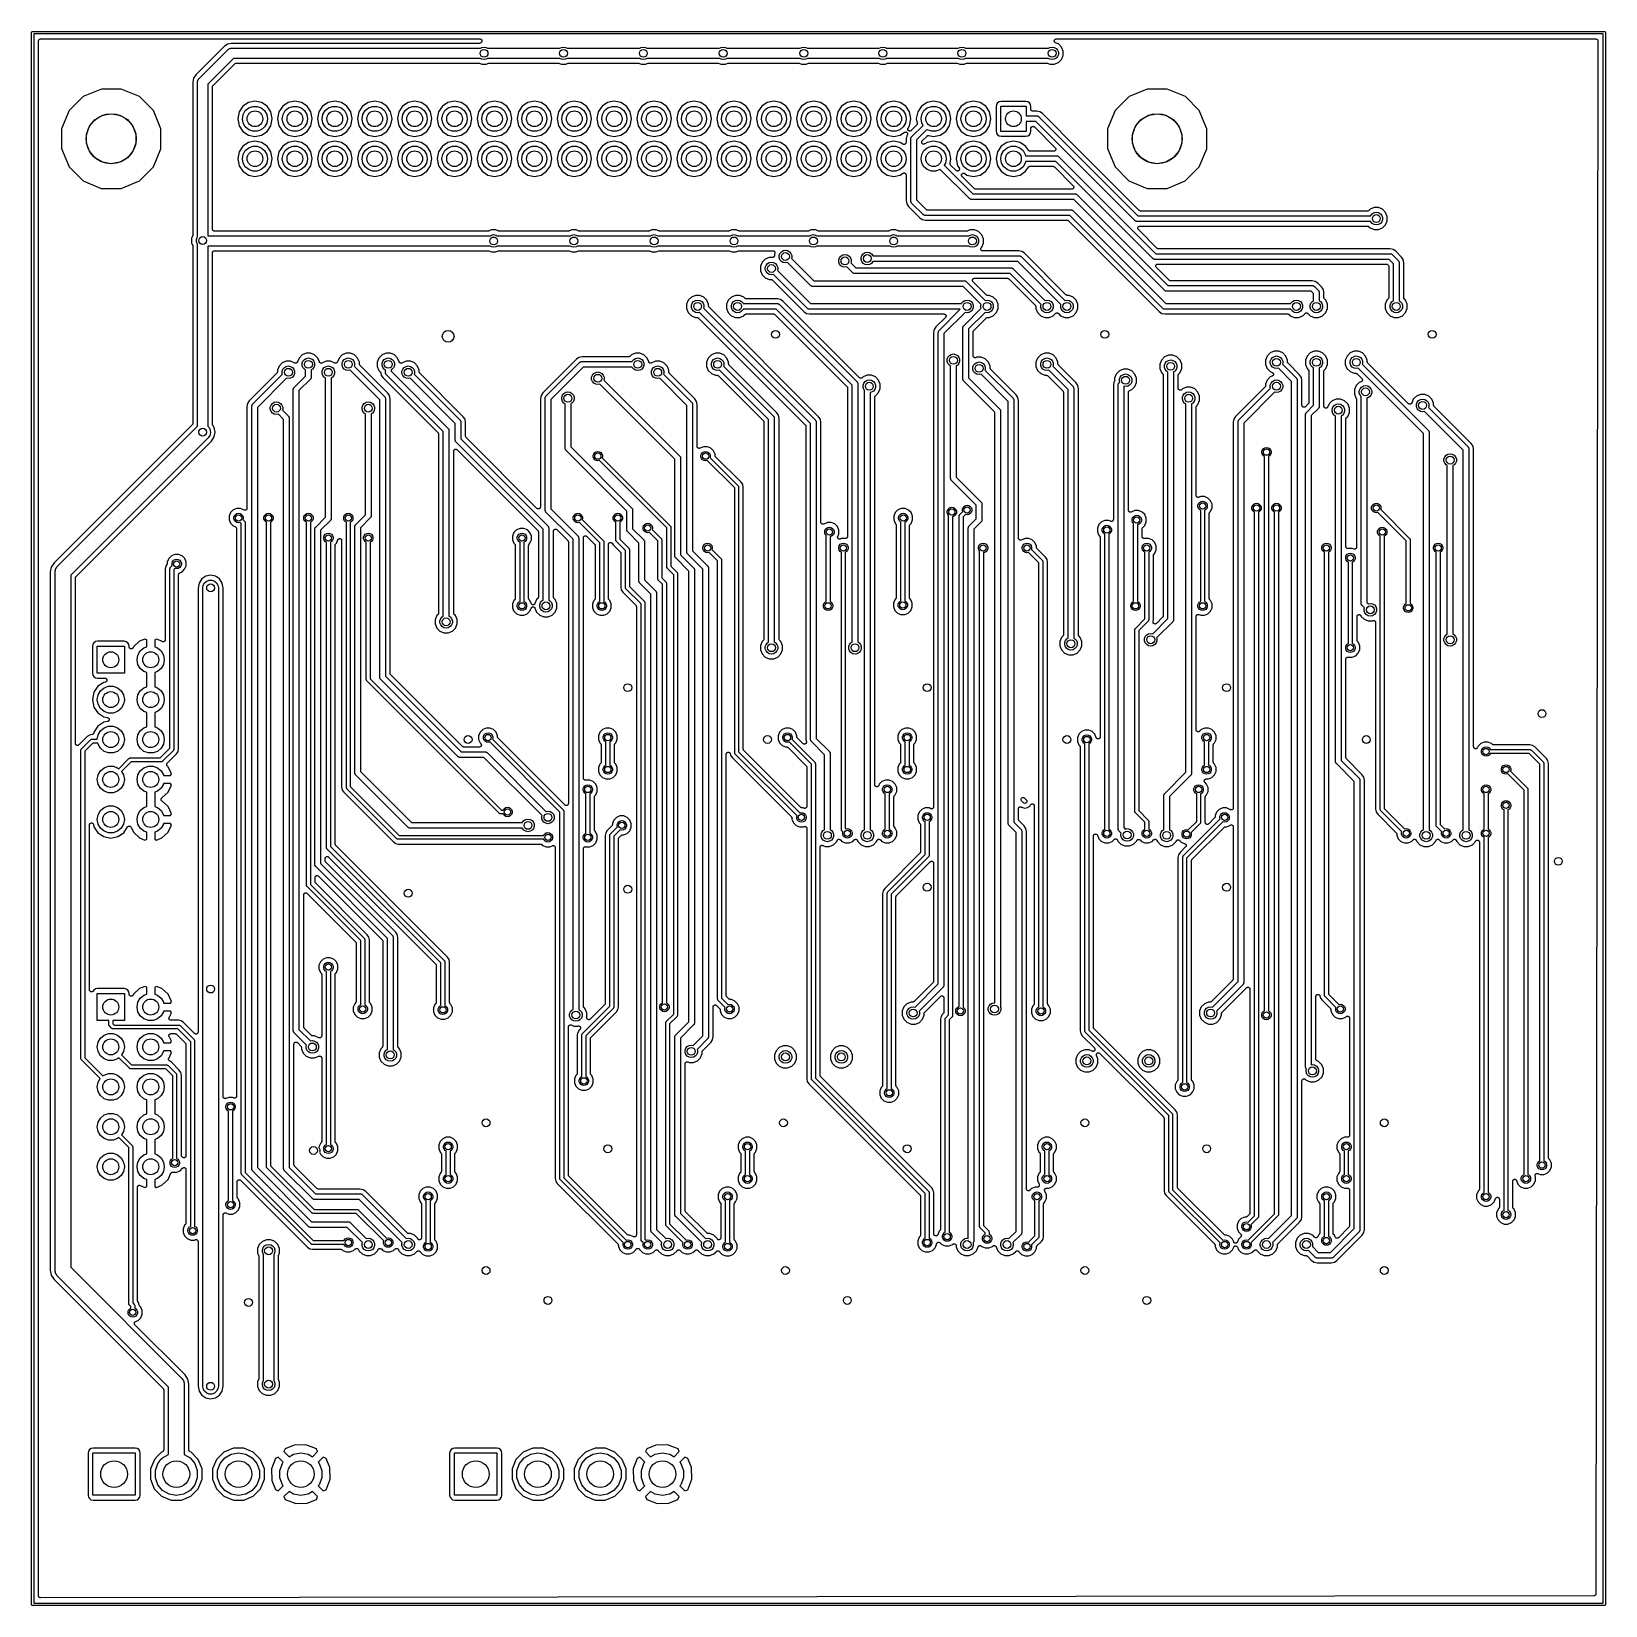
# Model space of a CAD drawing. Extents: x 25 to 125, y -125 to -25.
import ezdxf

# ---------------------------------------------------------------- set-up
doc = ezdxf.new("R2010")
doc.units = 0
doc.header["$MEASUREMENT"] = 0
doc.layers.add('BLACK', color=7, linetype='CONTINUOUS')

msp = doc.modelspace()

# ---------------------------------------------------------------- linework, layer by layer
at = {"layer": 'Black'}
for p, q in [((24.925, -25), (24.9261, -24.9935)), ((24.925, -125), (24.925, -25)), ((24.9261, -24.987), (24.9284, -24.9808)), ((24.9261, -24.9935), (24.9261, -24.987)), ((24.9284, -24.9808), (24.9295, -24.9743)), ((24.9295, -24.9743), (24.9328, -24.9687)), ((24.9328, -24.9687), (24.935, -24.9625)), ((24.935, -24.9625), (24.9393, -24.9575)), ((24.9393, -24.9575), (24.9425, -24.9518)), ((24.9425, -24.9518), (24.9476, -24.9476)), ((24.9476, -24.9476), (24.9518, -24.9425)), ((24.9518, -24.9425), (24.9575, -24.9393)), ((24.9575, -24.9393), (24.9625, -24.935)), ((24.9625, -24.935), (24.9687, -24.9328)), ((24.9687, -24.9328), (24.9743, -24.9295)), ((24.9743, -24.9295), (24.9808, -24.9284)), ((24.9808, -24.9284), (24.987, -24.9261)), ((24.987, -24.9261), (24.9935, -24.9261)), ((24.9935, -24.9261), (25, -24.925)), ((25, -24.925), (125, -24.925)), ((125, -24.925), (125.006, -24.9261)), ((125.006, -24.9261), (125.013, -24.9261)), ((125.013, -24.9261), (125.019, -24.9284)), ((125.019, -24.9284), (125.026, -24.9295)), ((125.026, -24.9295), (125.031, -24.9328)), ((125.031, -24.9328), (125.037, -24.935)), ((125.037, -24.935), (125.043, -24.9393)), ((125.043, -24.9393), (125.048, -24.9425)), ((125.048, -24.9425), (125.052, -24.9476)), ((125.052, -24.9476), (125.057, -24.9518)), ((125.057, -24.9518), (125.061, -24.9575)), ((125.061, -24.9575), (125.065, -24.9625)), ((125.065, -24.9625), (125.067, -24.9687)), ((125.067, -24.9687), (125.07, -24.9743)), ((125.07, -24.9743), (125.072, -24.9808)), ((125.072, -24.9808), (125.074, -24.987)), ((125.074, -24.987), (125.074, -24.9935)), ((125.074, -24.9935), (125.075, -25)), ((125.075, -25), (125.075, -125)), ((25.075, -25.075), (25.075, -124.925)), ((124.925, -25.075), (25.075, -25.075)), ((25.375, -25.527), (25.3769, -25.5161)), ((25.375, -32.4014), (25.375, -25.527)), ((25.3769, -25.5049), (25.3807, -25.4945)), ((25.3769, -25.5161), (25.3769, -25.5049)), ((25.3807, -25.4945), (25.3827, -25.4836)), ((25.3827, -25.4836), (25.3882, -25.4739)), ((25.3882, -25.4739), (25.392, -25.4635)), ((25.392, -25.4635), (25.3992, -25.455)), ((25.3992, -25.455), (25.4047, -25.4454)), ((25.4047, -25.4454), (25.4132, -25.4382)), ((25.4132, -25.4382), (25.4204, -25.4297)), ((25.4204, -25.4297), (25.43, -25.4242)), ((25.43, -25.4242), (25.4385, -25.417)), ((25.4385, -25.417), (25.4489, -25.4132)), ((25.4489, -25.4132), (25.4586, -25.4077)), ((25.4586, -25.4077), (25.4695, -25.4057)), ((25.4695, -25.4057), (25.4799, -25.4019)), ((25.4799, -25.4019), (25.4911, -25.4019)), ((25.4911, -25.4019), (25.502, -25.4)), ((25.502, -25.4), (53.461, -25.4)), ((37.192, -25.8813), (35.3809, -27.6924)), ((37.2251, -25.8592), (37.192, -25.8813)), ((37.4046, -25.7393), (37.2251, -25.8592)), ((37.6553, -25.6894), (37.4046, -25.7393)), ((37.4707, -26.0442), (37.5054, -26.0198)), ((37.5054, -26.0198), (37.5193, -26.0161)), ((37.5193, -26.0161), (37.5316, -26.009)), ((37.5316, -26.009), (37.5735, -26.0016)), ((37.5735, -26.0016), (37.6145, -25.9906)), ((37.6145, -25.9906), (37.6287, -25.9919)), ((37.6287, -25.9919), (37.6428, -25.9894)), ((37.6428, -25.9894), (53.4931, -25.9894)), ((53.3754, -25.6894), (37.6553, -25.6894)), ((53.3781, -25.6889), (53.3754, -25.6894)), ((53.3808, -25.6893), (53.3781, -25.6889)), ((53.3997, -25.6851), (53.3808, -25.6893)), ((53.4188, -25.6817), (53.3997, -25.6851)), ((53.4212, -25.6804), (53.4188, -25.6817)), ((53.4239, -25.6798), (53.4212, -25.6804)), ((53.5095, -25.6444), (53.4239, -25.6798)), ((53.461, -25.4), (53.4801, -25.4034)), ((53.4801, -25.4034), (53.4993, -25.4059)), ((53.4931, -25.9894), (53.5837, -25.9371)), ((53.4993, -25.4059), (53.5018, -25.4072)), ((53.5018, -25.4072), (53.5045, -25.4077)), ((53.5045, -25.4077), (53.5213, -25.4174)), ((53.5259, -25.634), (53.5095, -25.6444)), ((53.5213, -25.4174), (53.5384, -25.4263)), ((53.5427, -25.6243), (53.5259, -25.634)), ((53.5384, -25.4263), (53.5403, -25.4283)), ((53.5403, -25.4283), (53.5427, -25.4297)), ((53.5427, -25.4297), (53.5551, -25.4446)), ((53.5444, -25.6222), (53.5427, -25.6243)), ((53.5468, -25.6207), (53.5444, -25.6222)), ((53.5586, -25.6053), (53.5468, -25.6207)), ((53.5551, -25.4446), (53.5682, -25.4589)), ((53.571, -25.5905), (53.5586, -25.6053)), ((53.5682, -25.4589), (53.5693, -25.4614)), ((53.5693, -25.4614), (53.571, -25.4635)), ((53.571, -25.4635), (53.5777, -25.4817)), ((53.572, -25.5879), (53.571, -25.5905)), ((53.5736, -25.5857), (53.572, -25.5879)), ((53.5795, -25.5673), (53.5736, -25.5857)), ((53.5777, -25.4817), (53.585, -25.4996)), ((53.5861, -25.5491), (53.5795, -25.5673)), ((53.5837, -25.9371), (53.721, -25.9129)), ((53.585, -25.4996), (53.5852, -25.5024)), ((53.5852, -25.5024), (53.5861, -25.5049)), ((53.5861, -25.5049), (53.5861, -25.5244)), ((53.5861, -25.5244), (53.5869, -25.5437)), ((53.5869, -25.5437), (53.5861, -25.5463)), ((53.5861, -25.5463), (53.5861, -25.5491)), ((53.721, -25.9129), (53.8583, -25.9371)), ((53.8583, -25.9371), (53.9489, -25.9894)), ((53.9489, -25.9894), (58.5477, -25.9894)), ((58.5477, -25.9894), (58.6383, -25.9371)), ((58.6383, -25.9371), (58.7756, -25.9129)), ((58.7756, -25.9129), (58.9129, -25.9371)), ((58.9129, -25.9371), (59.0035, -25.9894)), ((59.0035, -25.9894), (63.6277, -25.9894)), ((63.6277, -25.9894), (63.7183, -25.9371)), ((63.7183, -25.9371), (63.8556, -25.9129)), ((63.8556, -25.9129), (63.9929, -25.9371)), ((63.9929, -25.9371), (64.0835, -25.9894)), ((64.0835, -25.9894), (68.7077, -25.9894)), ((68.7077, -25.9894), (68.7983, -25.9371)), ((68.7983, -25.9371), (68.9356, -25.9129)), ((68.9356, -25.9129), (69.0729, -25.9371)), ((69.0729, -25.9371), (69.1635, -25.9894)), ((69.1635, -25.9894), (73.8385, -25.9894)), ((73.8385, -25.9894), (73.9291, -25.9371)), ((73.9291, -25.9371), (74.0664, -25.9129)), ((74.0664, -25.9129), (74.2037, -25.9371)), ((74.2037, -25.9371), (74.2943, -25.9894)), ((74.2943, -25.9894), (78.8677, -25.9894)), ((78.8677, -25.9894), (78.9583, -25.9371)), ((78.9583, -25.9371), (79.0956, -25.9129)), ((79.0956, -25.9129), (79.2329, -25.9371)), ((79.2329, -25.9371), (79.3235, -25.9894)), ((79.3235, -25.9894), (83.8969, -25.9894)), ((83.8969, -25.9894), (83.9875, -25.9371)), ((83.9875, -25.9371), (84.1248, -25.9129)), ((84.1248, -25.9129), (84.2621, -25.9371)), ((84.2621, -25.9371), (84.3527, -25.9894)), ((84.3527, -25.9894), (89.6373, -25.9894)), ((89.6373, -25.9894), (89.7279, -25.9371)), ((89.7279, -25.9371), (89.8652, -25.9129)), ((89.8652, -25.9129), (90.0025, -25.9371)), ((89.9995, -25.5435), (90.0004, -25.5242)), ((90.0004, -25.5462), (89.9995, -25.5435)), ((90.0004, -25.5049), (90.0014, -25.5023)), ((90.0004, -25.5242), (90.0004, -25.5049)), ((90.0004, -25.5491), (90.0004, -25.5462)), ((90.007, -25.5672), (90.0004, -25.5491)), ((90.0014, -25.5023), (90.0015, -25.4994)), ((90.0015, -25.4994), (90.0089, -25.4816)), ((90.0025, -25.9371), (90.1233, -26.0068)), ((90.0127, -25.5855), (90.007, -25.5672)), ((90.0089, -25.4816), (90.0155, -25.4635)), ((90.0145, -25.5878), (90.0127, -25.5855)), ((90.0155, -25.5905), (90.0145, -25.5878)), ((90.0155, -25.4635), (90.0173, -25.4613)), ((90.0278, -25.6053), (90.0155, -25.5905)), ((90.0173, -25.4613), (90.0184, -25.4587)), ((90.0184, -25.4587), (90.0314, -25.4445)), ((90.0396, -25.6206), (90.0278, -25.6053)), ((90.0314, -25.4445), (90.0438, -25.4297)), ((90.042, -25.6221), (90.0396, -25.6206)), ((90.0438, -25.6243), (90.042, -25.6221)), ((90.0438, -25.4297), (90.0463, -25.4283)), ((90.0605, -25.6339), (90.0438, -25.6243)), ((90.0463, -25.4283), (90.0482, -25.4262)), ((90.0482, -25.4262), (90.0653, -25.4173)), ((90.0767, -25.6443), (90.0605, -25.6339)), ((90.0653, -25.4173), (90.082, -25.4077)), ((90.2622, -25.7213), (90.0767, -25.6443)), ((90.082, -25.4077), (90.0848, -25.4072)), ((90.0848, -25.4072), (90.0874, -25.4058)), ((90.0874, -25.4058), (90.1065, -25.4033)), ((90.1065, -25.4033), (90.1254, -25.4)), ((90.1233, -26.0068), (90.2129, -26.1136)), ((90.1254, -25.4), (124.46, -25.4)), ((90.459, -25.9184), (90.2622, -25.7213)), ((90.5653, -26.1758), (90.459, -25.9184)), ((124.46, -25.4), (124.471, -25.4019)), ((124.587, -25.5272), (124.46, -124.333)), ((124.471, -25.4019), (124.482, -25.402)), ((124.482, -25.402), (124.492, -25.4057)), ((124.492, -25.4057), (124.503, -25.4077)), ((124.503, -25.4077), (124.513, -25.4133)), ((124.513, -25.4133), (124.523, -25.4171)), ((124.523, -25.4171), (124.532, -25.4242)), ((124.532, -25.4242), (124.541, -25.4297)), ((124.541, -25.4297), (124.549, -25.4383)), ((124.549, -25.4383), (124.557, -25.4455)), ((124.557, -25.4455), (124.563, -25.4551)), ((124.563, -25.4551), (124.57, -25.4635)), ((124.57, -25.4635), (124.574, -25.474)), ((124.574, -25.474), (124.579, -25.4837)), ((124.579, -25.4837), (124.581, -25.4946)), ((124.581, -25.4946), (124.585, -25.5049)), ((124.585, -25.5049), (124.585, -25.5161)), ((124.585, -25.5161), (124.587, -25.5272)), ((124.925, -124.925), (124.925, -25.075)), ((35.5842, -27.9134), (37.413, -26.0846)), ((37.7774, -26.6394), (36.139, -28.2778)), ((36.4762, -28.3649), (37.8645, -26.9766)), ((37.413, -26.0846), (37.4247, -26.0764)), ((37.4247, -26.0764), (37.4339, -26.0654)), ((37.4339, -26.0654), (37.4707, -26.0442)), ((53.4931, -26.6394), (37.7774, -26.6394)), ((37.8645, -26.9766), (37.8691, -26.9734)), ((37.8691, -26.9734), (37.8727, -26.9691)), ((37.8727, -26.9691), (37.887, -26.9608)), ((37.887, -26.9608), (37.9006, -26.9513)), ((37.9006, -26.9513), (37.906, -26.9499)), ((37.906, -26.9499), (37.9109, -26.9471)), ((37.9109, -26.9471), (37.9272, -26.9442)), ((37.9272, -26.9442), (37.9432, -26.9399)), ((37.9432, -26.9399), (37.9488, -26.9404)), ((37.9488, -26.9404), (37.9543, -26.9394)), ((37.9543, -26.9394), (53.3755, -26.9394)), ((53.3755, -26.9394), (53.3783, -26.9399)), ((53.3783, -26.9399), (53.3812, -26.9395)), ((53.3812, -26.9395), (53.4, -26.9437)), ((53.4, -26.9437), (53.4189, -26.9471)), ((53.4189, -26.9471), (53.4214, -26.9485)), ((53.4214, -26.9485), (53.4242, -26.9491)), ((53.4242, -26.9491), (53.5812, -27.0143)), ((53.5837, -26.6917), (53.4931, -26.6394)), ((53.5812, -27.0143), (53.8596, -27.0145)), ((53.721, -26.7159), (53.5837, -26.6917)), ((53.8583, -26.6917), (53.721, -26.7159)), ((53.9489, -26.6394), (53.8583, -26.6917)), ((53.8596, -27.0145), (54.0181, -26.949)), ((58.5477, -26.6394), (53.9489, -26.6394)), ((54.0181, -26.949), (54.0208, -26.9484)), ((54.0208, -26.9484), (54.0232, -26.9471)), ((54.0232, -26.9471), (54.0423, -26.9437)), ((54.0423, -26.9437), (54.0612, -26.9395)), ((54.0612, -26.9395), (54.0639, -26.9399)), ((54.0639, -26.9399), (54.0666, -26.9394)), ((54.0666, -26.9394), (58.4301, -26.9394)), ((58.4301, -26.9394), (58.4329, -26.9399)), ((58.4329, -26.9399), (58.4358, -26.9395)), ((58.4358, -26.9395), (58.4546, -26.9437)), ((58.4546, -26.9437), (58.4735, -26.9471)), ((58.4735, -26.9471), (58.476, -26.9485)), ((58.476, -26.9485), (58.4788, -26.9491)), ((58.4788, -26.9491), (58.6358, -27.0143)), ((58.6383, -26.6917), (58.5477, -26.6394)), ((58.6358, -27.0143), (58.9142, -27.0145)), ((58.7756, -26.7159), (58.6383, -26.6917)), ((58.9129, -26.6917), (58.7756, -26.7159)), ((59.0035, -26.6394), (58.9129, -26.6917)), ((58.9142, -27.0145), (59.0727, -26.949)), ((63.6277, -26.6394), (59.0035, -26.6394)), ((59.0727, -26.949), (59.0754, -26.9484)), ((59.0754, -26.9484), (59.0778, -26.9471)), ((59.0778, -26.9471), (59.0969, -26.9437)), ((59.0969, -26.9437), (59.1158, -26.9395)), ((59.1158, -26.9395), (59.1185, -26.9399)), ((59.1185, -26.9399), (59.1212, -26.9394)), ((59.1212, -26.9394), (63.5101, -26.9394)), ((63.5101, -26.9394), (63.5129, -26.9399)), ((63.5129, -26.9399), (63.5158, -26.9395)), ((63.5158, -26.9395), (63.5346, -26.9437)), ((63.5346, -26.9437), (63.5535, -26.9471)), ((63.5535, -26.9471), (63.556, -26.9485)), ((63.556, -26.9485), (63.5588, -26.9491)), ((63.5588, -26.9491), (63.7157, -27.0143)), ((63.7183, -26.6917), (63.6277, -26.6394)), ((63.7157, -27.0143), (63.9942, -27.0145)), ((63.8556, -26.7159), (63.7183, -26.6917)), ((63.9929, -26.6917), (63.8556, -26.7159)), ((64.0835, -26.6394), (63.9929, -26.6917)), ((63.9942, -27.0145), (64.1527, -26.949)), ((68.7077, -26.6394), (64.0835, -26.6394)), ((64.1527, -26.949), (64.1554, -26.9484)), ((64.1554, -26.9484), (64.1578, -26.9471)), ((64.1578, -26.9471), (64.1769, -26.9437)), ((64.1769, -26.9437), (64.1958, -26.9395)), ((64.1958, -26.9395), (64.1985, -26.9399)), ((64.1985, -26.9399), (64.2012, -26.9394)), ((64.2012, -26.9394), (68.5901, -26.9394)), ((68.5901, -26.9394), (68.5929, -26.9399)), ((68.5929, -26.9399), (68.5958, -26.9395)), ((68.5958, -26.9395), (68.6146, -26.9437)), ((68.6146, -26.9437), (68.6335, -26.9471)), ((68.6335, -26.9471), (68.636, -26.9485)), ((68.636, -26.9485), (68.6388, -26.9491)), ((68.6388, -26.9491), (68.7957, -27.0143)), ((68.7983, -26.6917), (68.7077, -26.6394)), ((68.7957, -27.0143), (69.0742, -27.0145)), ((68.9356, -26.7159), (68.7983, -26.6917)), ((69.0729, -26.6917), (68.9356, -26.7159)), ((69.1635, -26.6394), (69.0729, -26.6917)), ((69.0742, -27.0145), (69.2327, -26.949)), ((73.8385, -26.6394), (69.1635, -26.6394)), ((69.2327, -26.949), (69.2354, -26.9484)), ((69.2354, -26.9484), (69.2378, -26.9471)), ((69.2378, -26.9471), (69.2569, -26.9437)), ((69.2569, -26.9437), (69.2758, -26.9395)), ((69.2758, -26.9395), (69.2785, -26.9399)), ((69.2785, -26.9399), (69.2812, -26.9394)), ((69.2812, -26.9394), (73.7209, -26.9394)), ((73.7209, -26.9394), (73.7237, -26.9399)), ((73.7237, -26.9399), (73.7266, -26.9395)), ((73.7266, -26.9395), (73.7454, -26.9437)), ((73.7454, -26.9437), (73.7643, -26.9471)), ((73.7643, -26.9471), (73.7668, -26.9485)), ((73.7668, -26.9485), (73.7696, -26.9491)), ((73.7696, -26.9491), (73.9265, -27.0143)), ((73.9291, -26.6917), (73.8385, -26.6394)), ((73.9265, -27.0143), (74.205, -27.0145)), ((74.0664, -26.7159), (73.9291, -26.6917)), ((74.2037, -26.6917), (74.0664, -26.7159)), ((74.2943, -26.6394), (74.2037, -26.6917)), ((74.205, -27.0145), (74.3635, -26.949)), ((78.8677, -26.6394), (74.2943, -26.6394)), ((74.3635, -26.949), (74.3662, -26.9484)), ((74.3662, -26.9484), (74.3686, -26.9471)), ((74.3686, -26.9471), (74.3877, -26.9437)), ((74.3877, -26.9437), (74.4066, -26.9395)), ((74.4066, -26.9395), (74.4093, -26.9399)), ((74.4093, -26.9399), (74.412, -26.9394)), ((74.412, -26.9394), (78.7501, -26.9394)), ((78.7501, -26.9394), (78.7529, -26.9399)), ((78.7529, -26.9399), (78.7558, -26.9395)), ((78.7558, -26.9395), (78.7746, -26.9437)), ((78.7746, -26.9437), (78.7935, -26.9471)), ((78.7935, -26.9471), (78.796, -26.9485)), ((78.796, -26.9485), (78.7988, -26.9491)), ((78.7988, -26.9491), (78.9557, -27.0143)), ((78.9583, -26.6917), (78.8677, -26.6394)), ((78.9557, -27.0143), (79.2342, -27.0145)), ((79.0956, -26.7159), (78.9583, -26.6917)), ((79.2329, -26.6917), (79.0956, -26.7159)), ((79.3235, -26.6394), (79.2329, -26.6917)), ((79.2342, -27.0145), (79.3927, -26.949)), ((83.8969, -26.6394), (79.3235, -26.6394)), ((79.3927, -26.949), (79.3954, -26.9484)), ((79.3954, -26.9484), (79.3978, -26.9471)), ((79.3978, -26.9471), (79.4169, -26.9437)), ((79.4169, -26.9437), (79.4358, -26.9395)), ((79.4358, -26.9395), (79.4385, -26.9399)), ((79.4385, -26.9399), (79.4412, -26.9394)), ((79.4412, -26.9394), (83.7793, -26.9394)), ((83.7793, -26.9394), (83.7821, -26.9399)), ((83.7821, -26.9399), (83.785, -26.9395)), ((83.785, -26.9395), (83.8038, -26.9437)), ((83.8038, -26.9437), (83.8227, -26.9471)), ((83.8227, -26.9471), (83.8252, -26.9485)), ((83.8252, -26.9485), (83.828, -26.9491)), ((83.828, -26.9491), (83.9849, -27.0143)), ((83.9875, -26.6917), (83.8969, -26.6394)), ((83.9849, -27.0143), (84.2634, -27.0145)), ((84.1248, -26.7159), (83.9875, -26.6917)), ((84.2621, -26.6917), (84.1248, -26.7159)), ((84.3527, -26.6394), (84.2621, -26.6917)), ((84.2634, -27.0145), (84.4219, -26.949)), ((89.6373, -26.6394), (84.3527, -26.6394)), ((84.4219, -26.949), (84.4246, -26.9484)), ((84.4246, -26.9484), (84.427, -26.9471)), ((84.427, -26.9471), (84.4461, -26.9437)), ((84.4461, -26.9437), (84.465, -26.9395)), ((84.465, -26.9395), (84.4677, -26.9399)), ((84.4677, -26.9399), (84.4704, -26.9394)), ((84.4704, -26.9394), (89.5197, -26.9394)), ((89.5197, -26.9394), (89.5225, -26.9399)), ((89.5225, -26.9399), (89.5254, -26.9395)), ((89.5254, -26.9395), (89.5442, -26.9437)), ((89.5442, -26.9437), (89.5631, -26.9471)), ((89.5631, -26.9471), (89.5656, -26.9485)), ((89.5656, -26.9485), (89.5684, -26.9491)), ((89.5684, -26.9491), (89.7253, -27.0143)), ((89.7279, -26.6917), (89.6373, -26.6394)), ((89.7253, -27.0143), (90.0038, -27.0145)), ((89.8652, -26.7159), (89.7279, -26.6917)), ((90.0025, -26.6917), (89.8652, -26.7159)), ((90.1233, -26.622), (90.0025, -26.6917)), ((90.0038, -27.0145), (90.2612, -26.9082)), ((90.2129, -26.5152), (90.1233, -26.622)), ((90.2129, -26.1136), (90.2606, -26.2447)), ((90.2606, -26.3841), (90.2129, -26.5152)), ((90.2606, -26.2447), (90.2606, -26.3841)), ((90.2612, -26.9082), (90.4583, -26.7114)), ((90.4583, -26.7114), (90.5651, -26.4542)), ((90.5651, -26.4542), (90.5653, -26.1758)), ((35.2389, -27.905), (35.189, -28.1557)), ((35.3809, -27.6924), (35.2389, -27.905)), ((35.5012, -28.0739), (35.5086, -28.032)), ((35.5086, -28.032), (35.5157, -28.0197)), ((35.5157, -28.0197), (35.5194, -28.0058)), ((35.5194, -28.0058), (35.5438, -27.9711)), ((35.5438, -27.9711), (35.565, -27.9343)), ((35.565, -27.9343), (35.576, -27.9251)), ((35.576, -27.9251), (35.5842, -27.9134)), ((29.3737, -28.5872), (28.211, -29.0676)), ((30.6318, -28.5882), (29.3737, -28.5872)), ((31.7936, -29.0707), (30.6318, -28.5882)), ((35.189, -28.1557), (35.189, -37.8815)), ((35.489, -28.1432), (35.4915, -28.1291)), ((35.489, -37.9991), (35.489, -28.1432)), ((35.4902, -28.1149), (35.5012, -28.0739)), ((35.4915, -28.1291), (35.4902, -28.1149)), ((36.139, -28.2778), (36.139, -37.9274)), ((36.439, -28.4547), (36.44, -28.4492)), ((36.439, -30.456), (36.439, -28.4547)), ((36.4395, -28.4436), (36.4438, -28.4276)), ((36.44, -28.4492), (36.4395, -28.4436)), ((36.4438, -28.4276), (36.4467, -28.4113)), ((36.4467, -28.4113), (36.4495, -28.4064)), ((36.4495, -28.4064), (36.4509, -28.401)), ((36.4509, -28.401), (36.4604, -28.3874)), ((36.4604, -28.3874), (36.4687, -28.3731)), ((36.4687, -28.3731), (36.473, -28.3695)), ((36.473, -28.3695), (36.4762, -28.3649)), ((95.9217, -28.5872), (94.759, -29.0676)), ((97.1798, -28.5882), (95.9217, -28.5872)), ((98.3416, -29.0707), (97.1798, -28.5882)), ((27.3207, -29.9564), (26.8382, -31.1182)), ((28.211, -29.0676), (27.3207, -29.9564)), ((32.6824, -29.961), (31.7936, -29.0707)), ((33.1628, -31.1237), (32.6824, -29.961)), ((38.13, -30.036), (38.044, -30.4685)), ((38.3679, -29.6799), (38.13, -30.036)), ((38.724, -29.442), (38.3679, -29.6799)), ((38.3922, -30.2033), (38.5312, -29.9627)), ((38.5312, -29.9627), (38.744, -29.7841)), ((39.144, -29.3584), (38.724, -29.442)), ((38.744, -29.7841), (39.0051, -29.6891)), ((39.0051, -29.6891), (39.2829, -29.6891)), ((39.564, -29.442), (39.144, -29.3584)), ((39.2829, -29.6891), (39.544, -29.7841)), ((39.544, -29.7841), (39.7568, -29.9627)), ((39.9201, -29.6799), (39.564, -29.442)), ((39.7568, -29.9627), (39.8958, -30.2033)), ((40.158, -30.036), (39.9201, -29.6799)), ((40.244, -30.4685), (40.158, -30.036)), ((40.67, -30.036), (40.584, -30.4685)), ((40.9079, -29.6799), (40.67, -30.036)), ((41.264, -29.442), (40.9079, -29.6799)), ((40.9322, -30.2033), (41.0712, -29.9627)), ((41.0712, -29.9627), (41.284, -29.7841)), ((41.684, -29.3584), (41.264, -29.442)), ((41.284, -29.7841), (41.5451, -29.6891)), ((41.5451, -29.6891), (41.8229, -29.6891)), ((42.104, -29.442), (41.684, -29.3584)), ((41.8229, -29.6891), (42.084, -29.7841)), ((42.084, -29.7841), (42.2968, -29.9627)), ((42.4601, -29.6799), (42.104, -29.442)), ((42.2968, -29.9627), (42.4358, -30.2033)), ((42.698, -30.036), (42.4601, -29.6799)), ((42.784, -30.4685), (42.698, -30.036)), ((43.21, -30.036), (43.124, -30.4685)), ((43.4479, -29.6799), (43.21, -30.036)), ((43.804, -29.442), (43.4479, -29.6799)), ((43.4722, -30.2033), (43.6112, -29.9627)), ((43.6112, -29.9627), (43.824, -29.7841)), ((44.224, -29.3584), (43.804, -29.442)), ((43.824, -29.7841), (44.0851, -29.6891)), ((44.0851, -29.6891), (44.3629, -29.6891)), ((44.644, -29.442), (44.224, -29.3584)), ((44.3629, -29.6891), (44.624, -29.7841)), ((44.624, -29.7841), (44.8368, -29.9627)), ((45.0001, -29.6799), (44.644, -29.442)), ((44.8368, -29.9627), (44.9758, -30.2033)), ((45.238, -30.036), (45.0001, -29.6799)), ((45.324, -30.4685), (45.238, -30.036)), ((45.75, -30.036), (45.664, -30.4685)), ((45.9879, -29.6799), (45.75, -30.036)), ((46.344, -29.442), (45.9879, -29.6799)), ((46.0122, -30.2033), (46.1512, -29.9627)), ((46.1512, -29.9627), (46.364, -29.7841)), ((46.764, -29.3584), (46.344, -29.442)), ((46.364, -29.7841), (46.6251, -29.6891)), ((46.6251, -29.6891), (46.9029, -29.6891)), ((47.184, -29.442), (46.764, -29.3584)), ((46.9029, -29.6891), (47.164, -29.7841)), ((47.164, -29.7841), (47.3768, -29.9627)), ((47.5401, -29.6799), (47.184, -29.442)), ((47.3768, -29.9627), (47.5158, -30.2033)), ((47.778, -30.036), (47.5401, -29.6799)), ((47.864, -30.4685), (47.778, -30.036)), ((48.29, -30.036), (48.204, -30.4685)), ((48.5279, -29.6799), (48.29, -30.036)), ((48.884, -29.442), (48.5279, -29.6799)), ((48.5522, -30.2033), (48.6912, -29.9627)), ((48.6912, -29.9627), (48.904, -29.7841)), ((49.304, -29.3584), (48.884, -29.442)), ((48.904, -29.7841), (49.1651, -29.6891)), ((49.1651, -29.6891), (49.4429, -29.6891)), ((49.724, -29.442), (49.304, -29.3584)), ((49.4429, -29.6891), (49.704, -29.7841)), ((49.704, -29.7841), (49.9168, -29.9627)), ((50.0801, -29.6799), (49.724, -29.442)), ((49.9168, -29.9627), (50.0558, -30.2033)), ((50.318, -30.036), (50.0801, -29.6799)), ((50.404, -30.4685), (50.318, -30.036)), ((50.83, -30.036), (50.744, -30.4685)), ((51.0679, -29.6799), (50.83, -30.036)), ((51.424, -29.442), (51.0679, -29.6799)), ((51.0922, -30.2033), (51.2312, -29.9627)), ((51.2312, -29.9627), (51.444, -29.7841)), ((51.844, -29.3584), (51.424, -29.442)), ((51.444, -29.7841), (51.7051, -29.6891)), ((51.7051, -29.6891), (51.9829, -29.6891)), ((52.264, -29.442), (51.844, -29.3584)), ((51.9829, -29.6891), (52.244, -29.7841)), ((52.244, -29.7841), (52.4568, -29.9627)), ((52.6201, -29.6799), (52.264, -29.442)), ((52.4568, -29.9627), (52.5958, -30.2033)), ((52.858, -30.036), (52.6201, -29.6799)), ((52.944, -30.4685), (52.858, -30.036)), ((53.37, -30.036), (53.284, -30.4685)), ((53.6079, -29.6799), (53.37, -30.036)), ((53.964, -29.442), (53.6079, -29.6799)), ((53.6322, -30.2033), (53.7712, -29.9627)), ((53.7712, -29.9627), (53.984, -29.7841)), ((54.384, -29.3584), (53.964, -29.442)), ((53.984, -29.7841), (54.2451, -29.6891)), ((54.2451, -29.6891), (54.5229, -29.6891)), ((54.804, -29.442), (54.384, -29.3584)), ((54.5229, -29.6891), (54.784, -29.7841)), ((54.784, -29.7841), (54.9968, -29.9627)), ((55.1601, -29.6799), (54.804, -29.442)), ((54.9968, -29.9627), (55.1358, -30.2033)), ((55.398, -30.036), (55.1601, -29.6799)), ((55.484, -30.4685), (55.398, -30.036)), ((55.91, -30.036), (55.824, -30.4685)), ((56.1479, -29.6799), (55.91, -30.036)), ((56.504, -29.442), (56.1479, -29.6799)), ((56.1722, -30.2033), (56.3112, -29.9627)), ((56.3112, -29.9627), (56.524, -29.7841)), ((56.924, -29.3584), (56.504, -29.442)), ((56.524, -29.7841), (56.7851, -29.6891)), ((56.7851, -29.6891), (57.0629, -29.6891)), ((57.344, -29.442), (56.924, -29.3584)), ((57.0629, -29.6891), (57.324, -29.7841)), ((57.324, -29.7841), (57.5368, -29.9627)), ((57.7001, -29.6799), (57.344, -29.442)), ((57.5368, -29.9627), (57.6758, -30.2033)), ((57.938, -30.036), (57.7001, -29.6799)), ((58.024, -30.4685), (57.938, -30.036)), ((58.45, -30.036), (58.364, -30.4685)), ((58.6879, -29.6799), (58.45, -30.036)), ((59.044, -29.442), (58.6879, -29.6799)), ((58.7122, -30.2033), (58.8512, -29.9627)), ((58.8512, -29.9627), (59.064, -29.7841)), ((59.464, -29.3584), (59.044, -29.442)), ((59.064, -29.7841), (59.3251, -29.6891)), ((59.3251, -29.6891), (59.6029, -29.6891)), ((59.884, -29.442), (59.464, -29.3584)), ((59.6029, -29.6891), (59.864, -29.7841)), ((59.864, -29.7841), (60.0768, -29.9627)), ((60.2401, -29.6799), (59.884, -29.442)), ((60.0768, -29.9627), (60.2158, -30.2033)), ((60.478, -30.036), (60.2401, -29.6799)), ((60.564, -30.4685), (60.478, -30.036)), ((60.99, -30.036), (60.904, -30.4685)), ((61.2279, -29.6799), (60.99, -30.036)), ((61.584, -29.442), (61.2279, -29.6799)), ((61.2522, -30.2033), (61.3912, -29.9627)), ((61.3912, -29.9627), (61.604, -29.7841)), ((62.004, -29.3584), (61.584, -29.442)), ((61.604, -29.7841), (61.8651, -29.6891)), ((61.8651, -29.6891), (62.1429, -29.6891)), ((62.424, -29.442), (62.004, -29.3584)), ((62.1429, -29.6891), (62.404, -29.7841)), ((62.404, -29.7841), (62.6168, -29.9627)), ((62.7801, -29.6799), (62.424, -29.442)), ((62.6168, -29.9627), (62.7558, -30.2033)), ((63.018, -30.036), (62.7801, -29.6799)), ((63.104, -30.4685), (63.018, -30.036)), ((63.53, -30.036), (63.444, -30.4685)), ((63.7679, -29.6799), (63.53, -30.036)), ((64.124, -29.442), (63.7679, -29.6799)), ((63.7922, -30.2033), (63.9312, -29.9627)), ((63.9312, -29.9627), (64.144, -29.7841)), ((64.544, -29.3584), (64.124, -29.442)), ((64.144, -29.7841), (64.4051, -29.6891)), ((64.4051, -29.6891), (64.6829, -29.6891)), ((64.964, -29.442), (64.544, -29.3584)), ((64.6829, -29.6891), (64.944, -29.7841)), ((64.944, -29.7841), (65.1568, -29.9627)), ((65.3201, -29.6799), (64.964, -29.442)), ((65.1568, -29.9627), (65.2958, -30.2033)), ((65.558, -30.036), (65.3201, -29.6799)), ((65.644, -30.4685), (65.558, -30.036)), ((66.07, -30.036), (65.984, -30.4685)), ((66.3079, -29.6799), (66.07, -30.036)), ((66.664, -29.442), (66.3079, -29.6799)), ((66.3322, -30.2033), (66.4712, -29.9627)), ((66.4712, -29.9627), (66.684, -29.7841)), ((67.084, -29.3584), (66.664, -29.442)), ((66.684, -29.7841), (66.9451, -29.6891)), ((66.9451, -29.6891), (67.2229, -29.6891)), ((67.504, -29.442), (67.084, -29.3584)), ((67.2229, -29.6891), (67.484, -29.7841)), ((67.484, -29.7841), (67.6968, -29.9627)), ((67.8601, -29.6799), (67.504, -29.442)), ((67.6968, -29.9627), (67.8358, -30.2033)), ((68.098, -30.036), (67.8601, -29.6799)), ((68.184, -30.4685), (68.098, -30.036)), ((68.61, -30.036), (68.524, -30.4685)), ((68.8479, -29.6799), (68.61, -30.036)), ((69.204, -29.442), (68.8479, -29.6799)), ((68.8722, -30.2033), (69.0112, -29.9627)), ((69.0112, -29.9627), (69.224, -29.7841)), ((69.624, -29.3584), (69.204, -29.442)), ((69.224, -29.7841), (69.4851, -29.6891)), ((69.4851, -29.6891), (69.7629, -29.6891)), ((70.044, -29.442), (69.624, -29.3584)), ((69.7629, -29.6891), (70.024, -29.7841)), ((70.024, -29.7841), (70.2368, -29.9627)), ((70.4001, -29.6799), (70.044, -29.442)), ((70.2368, -29.9627), (70.3758, -30.2033)), ((70.638, -30.036), (70.4001, -29.6799)), ((70.724, -30.4685), (70.638, -30.036)), ((71.15, -30.036), (71.064, -30.4685)), ((71.3879, -29.6799), (71.15, -30.036)), ((71.744, -29.442), (71.3879, -29.6799)), ((71.4122, -30.2033), (71.5512, -29.9627)), ((71.5512, -29.9627), (71.764, -29.7841)), ((72.164, -29.3584), (71.744, -29.442)), ((71.764, -29.7841), (72.0251, -29.6891)), ((72.0251, -29.6891), (72.3029, -29.6891)), ((72.584, -29.442), (72.164, -29.3584)), ((72.3029, -29.6891), (72.564, -29.7841)), ((72.564, -29.7841), (72.7768, -29.9627)), ((72.9401, -29.6799), (72.584, -29.442)), ((72.7768, -29.9627), (72.9158, -30.2033)), ((73.178, -30.036), (72.9401, -29.6799)), ((73.264, -30.4685), (73.178, -30.036)), ((73.69, -30.036), (73.604, -30.4685)), ((73.9279, -29.6799), (73.69, -30.036)), ((74.284, -29.442), (73.9279, -29.6799)), ((73.9522, -30.2033), (74.0912, -29.9627)), ((74.0912, -29.9627), (74.304, -29.7841)), ((74.704, -29.3584), (74.284, -29.442)), ((74.304, -29.7841), (74.5651, -29.6891)), ((74.5651, -29.6891), (74.8429, -29.6891)), ((75.124, -29.442), (74.704, -29.3584)), ((74.8429, -29.6891), (75.104, -29.7841)), ((75.104, -29.7841), (75.3168, -29.9627)), ((75.4801, -29.6799), (75.124, -29.442)), ((75.3168, -29.9627), (75.4558, -30.2033)), ((75.718, -30.036), (75.4801, -29.6799)), ((75.804, -30.4685), (75.718, -30.036)), ((76.23, -30.036), (76.144, -30.4685)), ((76.4679, -29.6799), (76.23, -30.036)), ((76.824, -29.442), (76.4679, -29.6799)), ((76.4922, -30.2033), (76.6312, -29.9627)), ((76.6312, -29.9627), (76.844, -29.7841)), ((77.244, -29.3584), (76.824, -29.442)), ((76.844, -29.7841), (77.1051, -29.6891)), ((77.1051, -29.6891), (77.3829, -29.6891)), ((77.664, -29.442), (77.244, -29.3584)), ((77.3829, -29.6891), (77.644, -29.7841)), ((77.644, -29.7841), (77.8568, -29.9627)), ((78.0201, -29.6799), (77.664, -29.442)), ((77.8568, -29.9627), (77.9958, -30.2033)), ((78.258, -30.036), (78.0201, -29.6799)), ((78.344, -30.4685), (78.258, -30.036)), ((78.77, -30.036), (78.684, -30.4685)), ((79.0079, -29.6799), (78.77, -30.036)), ((79.364, -29.442), (79.0079, -29.6799)), ((79.0322, -30.2033), (79.1712, -29.9627)), ((79.1712, -29.9627), (79.384, -29.7841)), ((79.784, -29.3584), (79.364, -29.442)), ((79.384, -29.7841), (79.6451, -29.6891)), ((79.6451, -29.6891), (79.9229, -29.6891)), ((80.204, -29.442), (79.784, -29.3584)), ((79.9229, -29.6891), (80.184, -29.7841)), ((80.184, -29.7841), (80.3968, -29.9627)), ((80.5601, -29.6799), (80.204, -29.442)), ((80.3968, -29.9627), (80.5358, -30.2033)), ((80.798, -30.036), (80.5601, -29.6799)), ((80.884, -30.4685), (80.798, -30.036)), ((81.31, -30.036), (81.224, -30.4685)), ((81.5479, -29.6799), (81.31, -30.036)), ((81.904, -29.442), (81.5479, -29.6799)), ((81.5722, -30.2033), (81.7112, -29.9627)), ((81.7112, -29.9627), (81.924, -29.7841)), ((82.324, -29.3584), (81.904, -29.442)), ((81.924, -29.7841), (82.1851, -29.6891)), ((82.1851, -29.6891), (82.4629, -29.6891)), ((82.744, -29.442), (82.324, -29.3584)), ((82.4629, -29.6891), (82.724, -29.7841)), ((82.724, -29.7841), (82.9368, -29.9627)), ((83.1001, -29.6799), (82.744, -29.442)), ((82.9368, -29.9627), (83.0758, -30.2033)), ((83.338, -30.036), (83.1001, -29.6799)), ((83.424, -30.4685), (83.338, -30.036)), ((83.85, -30.036), (83.764, -30.4685)), ((84.0879, -29.6799), (83.85, -30.036)), ((84.444, -29.442), (84.0879, -29.6799)), ((84.1122, -30.2033), (84.2512, -29.9627)), ((84.2512, -29.9627), (84.464, -29.7841)), ((84.864, -29.3584), (84.444, -29.442)), ((84.464, -29.7841), (84.7251, -29.6891)), ((84.7251, -29.6891), (85.0029, -29.6891)), ((85.284, -29.442), (84.864, -29.3584)), ((85.0029, -29.6891), (85.264, -29.7841)), ((85.264, -29.7841), (85.4768, -29.9627)), ((85.6401, -29.6799), (85.284, -29.442)), ((85.4768, -29.9627), (85.6158, -30.2033)), ((85.878, -30.036), (85.6401, -29.6799)), ((85.964, -30.4685), (85.878, -30.036)), ((86.3223, -29.561), (86.2956, -29.6927)), ((86.2956, -29.6927), (86.2956, -31.2682)), ((86.3908, -29.4608), (86.3223, -29.561)), ((86.4936, -29.3946), (86.3908, -29.4608)), ((86.6158, -29.3716), (86.4936, -29.3946)), ((86.604, -31.28), (86.604, -29.68)), ((86.604, -29.68), (88.204, -29.68)), ((88.1913, -29.3716), (86.6158, -29.3716)), ((88.323, -29.3983), (88.1913, -29.3716)), ((88.204, -29.68), (88.204, -30.3)), ((88.4232, -29.4668), (88.323, -29.3983)), ((88.4894, -29.5696), (88.4232, -29.4668)), ((88.5124, -29.6918), (88.4894, -29.5696)), ((88.5124, -29.873), (88.5124, -29.6918)), ((88.5143, -29.8839), (88.5124, -29.873)), ((88.5143, -29.8951), (88.5143, -29.8839)), ((88.5181, -29.9055), (88.5143, -29.8951)), ((88.52, -29.9164), (88.5181, -29.9055)), ((88.5256, -29.9261), (88.52, -29.9164)), ((88.5294, -29.9365), (88.5256, -29.9261)), ((88.5365, -29.945), (88.5294, -29.9365)), ((88.5421, -29.9546), (88.5365, -29.945)), ((88.5506, -29.9618), (88.5421, -29.9546)), ((88.5577, -29.9703), (88.5506, -29.9618)), ((88.5674, -29.9758), (88.5577, -29.9703)), ((88.5759, -29.983), (88.5674, -29.9758)), ((88.5863, -29.9868), (88.5759, -29.983)), ((88.5959, -29.9923), (88.5863, -29.9868)), ((88.6069, -29.9943), (88.5959, -29.9923)), ((88.6173, -29.9981), (88.6069, -29.9943)), ((88.6284, -29.9981), (88.6173, -29.9981)), ((88.6394, -30), (88.6284, -29.9981)), ((88.8875, -30), (88.6394, -30)), ((89.0827, -30.0388), (88.8875, -30)), ((89.2483, -30.1494), (89.0827, -30.0388)), ((93.8687, -29.9564), (93.3862, -31.1182)), ((94.759, -29.0676), (93.8687, -29.9564)), ((99.2304, -29.961), (98.3416, -29.0707)), ((99.7108, -31.1237), (99.2304, -29.961)), ((28.4306, -31.4733), (28.6199, -30.9532)), ((28.6199, -30.9532), (28.9757, -30.5293)), ((28.9757, -30.5293), (29.455, -30.2525)), ((29.455, -30.2525), (30, -30.1564)), ((30, -30.1564), (30.545, -30.2525)), ((30.545, -30.2525), (31.0243, -30.5293)), ((31.0243, -30.5293), (31.3801, -30.9532)), ((31.3801, -30.9532), (31.5694, -31.4733)), ((36.439, -32.996), (36.439, -30.456)), ((38.044, -30.4685), (38.044, -30.4915)), ((38.044, -30.4915), (38.13, -30.924)), ((38.13, -30.924), (38.3679, -31.2801)), ((38.344, -30.4769), (38.3922, -30.2033)), ((38.344, -30.4831), (38.344, -30.4769)), ((38.3922, -30.7567), (38.344, -30.4831)), ((38.5312, -30.9973), (38.3922, -30.7567)), ((38.744, -31.1759), (38.5312, -30.9973)), ((39.7568, -30.9973), (39.544, -31.1759)), ((39.8958, -30.7567), (39.7568, -30.9973)), ((39.8958, -30.2033), (39.944, -30.4769)), ((39.944, -30.4831), (39.8958, -30.7567)), ((39.9201, -31.2801), (40.158, -30.924)), ((39.944, -30.4769), (39.944, -30.4831)), ((40.158, -30.924), (40.244, -30.4915)), ((40.244, -30.4915), (40.244, -30.4685)), ((40.584, -30.4685), (40.584, -30.4915)), ((40.584, -30.4915), (40.67, -30.924)), ((40.67, -30.924), (40.9079, -31.2801)), ((40.884, -30.4769), (40.9322, -30.2033)), ((40.884, -30.4831), (40.884, -30.4769)), ((40.9322, -30.7567), (40.884, -30.4831)), ((41.0712, -30.9973), (40.9322, -30.7567)), ((41.284, -31.1759), (41.0712, -30.9973)), ((42.2968, -30.9973), (42.084, -31.1759)), ((42.4358, -30.7567), (42.2968, -30.9973)), ((42.4358, -30.2033), (42.484, -30.4769)), ((42.484, -30.4831), (42.4358, -30.7567)), ((42.4601, -31.2801), (42.698, -30.924)), ((42.484, -30.4769), (42.484, -30.4831)), ((42.698, -30.924), (42.784, -30.4915)), ((42.784, -30.4915), (42.784, -30.4685)), ((43.124, -30.4685), (43.124, -30.4915)), ((43.124, -30.4915), (43.21, -30.924)), ((43.21, -30.924), (43.4479, -31.2801)), ((43.424, -30.4769), (43.4722, -30.2033)), ((43.424, -30.4831), (43.424, -30.4769)), ((43.4722, -30.7567), (43.424, -30.4831)), ((43.6112, -30.9973), (43.4722, -30.7567)), ((43.824, -31.1759), (43.6112, -30.9973)), ((44.8368, -30.9973), (44.624, -31.1759)), ((44.9758, -30.7567), (44.8368, -30.9973)), ((44.9758, -30.2033), (45.024, -30.4769)), ((45.024, -30.4831), (44.9758, -30.7567)), ((45.0001, -31.2801), (45.238, -30.924)), ((45.024, -30.4769), (45.024, -30.4831)), ((45.238, -30.924), (45.324, -30.4915)), ((45.324, -30.4915), (45.324, -30.4685)), ((45.664, -30.4685), (45.664, -30.4915)), ((45.664, -30.4915), (45.75, -30.924)), ((45.75, -30.924), (45.9879, -31.2801)), ((45.964, -30.4769), (46.0122, -30.2033)), ((45.964, -30.4831), (45.964, -30.4769)), ((46.0122, -30.7567), (45.964, -30.4831)), ((46.1512, -30.9973), (46.0122, -30.7567)), ((46.364, -31.1759), (46.1512, -30.9973)), ((47.3768, -30.9973), (47.164, -31.1759)), ((47.5158, -30.7567), (47.3768, -30.9973)), ((47.5158, -30.2033), (47.564, -30.4769)), ((47.564, -30.4831), (47.5158, -30.7567)), ((47.5401, -31.2801), (47.778, -30.924)), ((47.564, -30.4769), (47.564, -30.4831)), ((47.778, -30.924), (47.864, -30.4915)), ((47.864, -30.4915), (47.864, -30.4685)), ((48.204, -30.4685), (48.204, -30.4915)), ((48.204, -30.4915), (48.29, -30.924)), ((48.29, -30.924), (48.5279, -31.2801)), ((48.504, -30.4769), (48.5522, -30.2033)), ((48.504, -30.4831), (48.504, -30.4769)), ((48.5522, -30.7567), (48.504, -30.4831)), ((48.6912, -30.9973), (48.5522, -30.7567)), ((48.904, -31.1759), (48.6912, -30.9973)), ((49.9168, -30.9973), (49.704, -31.1759)), ((50.0558, -30.7567), (49.9168, -30.9973)), ((50.0558, -30.2033), (50.104, -30.4769)), ((50.104, -30.4831), (50.0558, -30.7567)), ((50.0801, -31.2801), (50.318, -30.924)), ((50.104, -30.4769), (50.104, -30.4831)), ((50.318, -30.924), (50.404, -30.4915)), ((50.404, -30.4915), (50.404, -30.4685)), ((50.744, -30.4685), (50.744, -30.4915)), ((50.744, -30.4915), (50.83, -30.924)), ((50.83, -30.924), (51.0679, -31.2801)), ((51.044, -30.4769), (51.0922, -30.2033)), ((51.044, -30.4831), (51.044, -30.4769)), ((51.0922, -30.7567), (51.044, -30.4831)), ((51.2312, -30.9973), (51.0922, -30.7567)), ((51.444, -31.1759), (51.2312, -30.9973)), ((52.4568, -30.9973), (52.244, -31.1759)), ((52.5958, -30.7567), (52.4568, -30.9973)), ((52.5958, -30.2033), (52.644, -30.4769)), ((52.644, -30.4831), (52.5958, -30.7567)), ((52.6201, -31.2801), (52.858, -30.924)), ((52.644, -30.4769), (52.644, -30.4831)), ((52.858, -30.924), (52.944, -30.4915)), ((52.944, -30.4915), (52.944, -30.4685)), ((53.284, -30.4685), (53.284, -30.4915)), ((53.284, -30.4915), (53.37, -30.924)), ((53.37, -30.924), (53.6079, -31.2801)), ((53.584, -30.4769), (53.6322, -30.2033)), ((53.584, -30.4831), (53.584, -30.4769)), ((53.6322, -30.7567), (53.584, -30.4831)), ((53.7712, -30.9973), (53.6322, -30.7567)), ((53.984, -31.1759), (53.7712, -30.9973)), ((54.9968, -30.9973), (54.784, -31.1759)), ((55.1358, -30.7567), (54.9968, -30.9973)), ((55.1358, -30.2033), (55.184, -30.4769)), ((55.184, -30.4831), (55.1358, -30.7567)), ((55.1601, -31.2801), (55.398, -30.924)), ((55.184, -30.4769), (55.184, -30.4831)), ((55.398, -30.924), (55.484, -30.4915)), ((55.484, -30.4915), (55.484, -30.4685)), ((55.824, -30.4685), (55.824, -30.4915)), ((55.824, -30.4915), (55.91, -30.924)), ((55.91, -30.924), (56.1479, -31.2801)), ((56.124, -30.4769), (56.1722, -30.2033)), ((56.124, -30.4831), (56.124, -30.4769)), ((56.1722, -30.7567), (56.124, -30.4831)), ((56.3112, -30.9973), (56.1722, -30.7567)), ((56.524, -31.1759), (56.3112, -30.9973)), ((57.5368, -30.9973), (57.324, -31.1759)), ((57.6758, -30.7567), (57.5368, -30.9973)), ((57.6758, -30.2033), (57.724, -30.4769)), ((57.724, -30.4831), (57.6758, -30.7567)), ((57.7001, -31.2801), (57.938, -30.924)), ((57.724, -30.4769), (57.724, -30.4831)), ((57.938, -30.924), (58.024, -30.4915)), ((58.024, -30.4915), (58.024, -30.4685)), ((58.364, -30.4685), (58.364, -30.4915)), ((58.364, -30.4915), (58.45, -30.924)), ((58.45, -30.924), (58.6879, -31.2801)), ((58.664, -30.4769), (58.7122, -30.2033)), ((58.664, -30.4831), (58.664, -30.4769)), ((58.7122, -30.7567), (58.664, -30.4831)), ((58.8512, -30.9973), (58.7122, -30.7567)), ((59.064, -31.1759), (58.8512, -30.9973)), ((60.0768, -30.9973), (59.864, -31.1759)), ((60.2158, -30.7567), (60.0768, -30.9973)), ((60.2158, -30.2033), (60.264, -30.4769)), ((60.264, -30.4831), (60.2158, -30.7567)), ((60.2401, -31.2801), (60.478, -30.924)), ((60.264, -30.4769), (60.264, -30.4831)), ((60.478, -30.924), (60.564, -30.4915)), ((60.564, -30.4915), (60.564, -30.4685)), ((60.904, -30.4685), (60.904, -30.4915)), ((60.904, -30.4915), (60.99, -30.924)), ((60.99, -30.924), (61.2279, -31.2801)), ((61.204, -30.4769), (61.2522, -30.2033)), ((61.204, -30.4831), (61.204, -30.4769)), ((61.2522, -30.7567), (61.204, -30.4831)), ((61.3912, -30.9973), (61.2522, -30.7567)), ((61.604, -31.1759), (61.3912, -30.9973)), ((62.6168, -30.9973), (62.404, -31.1759)), ((62.7558, -30.7567), (62.6168, -30.9973)), ((62.7558, -30.2033), (62.804, -30.4769)), ((62.804, -30.4831), (62.7558, -30.7567)), ((62.7801, -31.2801), (63.018, -30.924)), ((62.804, -30.4769), (62.804, -30.4831)), ((63.018, -30.924), (63.104, -30.4915)), ((63.104, -30.4915), (63.104, -30.4685)), ((63.444, -30.4685), (63.444, -30.4915)), ((63.444, -30.4915), (63.53, -30.924)), ((63.53, -30.924), (63.7679, -31.2801)), ((63.744, -30.4769), (63.7922, -30.2033)), ((63.744, -30.4831), (63.744, -30.4769)), ((63.7922, -30.7567), (63.744, -30.4831)), ((63.9312, -30.9973), (63.7922, -30.7567)), ((64.144, -31.1759), (63.9312, -30.9973)), ((65.1568, -30.9973), (64.944, -31.1759)), ((65.2958, -30.7567), (65.1568, -30.9973)), ((65.2958, -30.2033), (65.344, -30.4769)), ((65.344, -30.4831), (65.2958, -30.7567)), ((65.3201, -31.2801), (65.558, -30.924)), ((65.344, -30.4769), (65.344, -30.4831)), ((65.558, -30.924), (65.644, -30.4915)), ((65.644, -30.4915), (65.644, -30.4685)), ((65.984, -30.4685), (65.984, -30.4915)), ((65.984, -30.4915), (66.07, -30.924)), ((66.07, -30.924), (66.3079, -31.2801)), ((66.284, -30.4769), (66.3322, -30.2033)), ((66.284, -30.4831), (66.284, -30.4769)), ((66.3322, -30.7567), (66.284, -30.4831)), ((66.4712, -30.9973), (66.3322, -30.7567)), ((66.684, -31.1759), (66.4712, -30.9973)), ((67.6968, -30.9973), (67.484, -31.1759)), ((67.8358, -30.7567), (67.6968, -30.9973)), ((67.8358, -30.2033), (67.884, -30.4769)), ((67.884, -30.4831), (67.8358, -30.7567)), ((67.8601, -31.2801), (68.098, -30.924)), ((67.884, -30.4769), (67.884, -30.4831)), ((68.098, -30.924), (68.184, -30.4915)), ((68.184, -30.4915), (68.184, -30.4685)), ((68.524, -30.4685), (68.524, -30.4915)), ((68.524, -30.4915), (68.61, -30.924)), ((68.61, -30.924), (68.8479, -31.2801)), ((68.824, -30.4769), (68.8722, -30.2033)), ((68.824, -30.4831), (68.824, -30.4769)), ((68.8722, -30.7567), (68.824, -30.4831)), ((69.0112, -30.9973), (68.8722, -30.7567)), ((69.224, -31.1759), (69.0112, -30.9973)), ((70.2368, -30.9973), (70.024, -31.1759)), ((70.3758, -30.7567), (70.2368, -30.9973)), ((70.3758, -30.2033), (70.424, -30.4769)), ((70.424, -30.4831), (70.3758, -30.7567)), ((70.4001, -31.2801), (70.638, -30.924)), ((70.424, -30.4769), (70.424, -30.4831)), ((70.638, -30.924), (70.724, -30.4915)), ((70.724, -30.4915), (70.724, -30.4685)), ((71.064, -30.4685), (71.064, -30.4915)), ((71.064, -30.4915), (71.15, -30.924)), ((71.15, -30.924), (71.3879, -31.2801)), ((71.364, -30.4769), (71.4122, -30.2033)), ((71.364, -30.4831), (71.364, -30.4769)), ((71.4122, -30.7567), (71.364, -30.4831)), ((71.5512, -30.9973), (71.4122, -30.7567)), ((71.764, -31.1759), (71.5512, -30.9973)), ((72.7768, -30.9973), (72.564, -31.1759)), ((72.9158, -30.7567), (72.7768, -30.9973)), ((72.9158, -30.2033), (72.964, -30.4769)), ((72.964, -30.4831), (72.9158, -30.7567)), ((72.9401, -31.2801), (73.178, -30.924)), ((72.964, -30.4769), (72.964, -30.4831)), ((73.178, -30.924), (73.264, -30.4915)), ((73.264, -30.4915), (73.264, -30.4685)), ((73.604, -30.4685), (73.604, -30.4915)), ((73.604, -30.4915), (73.69, -30.924)), ((73.69, -30.924), (73.9279, -31.2801)), ((73.904, -30.4769), (73.9522, -30.2033)), ((73.904, -30.4831), (73.904, -30.4769)), ((73.9522, -30.7567), (73.904, -30.4831)), ((74.0912, -30.9973), (73.9522, -30.7567)), ((74.304, -31.1759), (74.0912, -30.9973)), ((75.3168, -30.9973), (75.104, -31.1759)), ((75.4558, -30.7567), (75.3168, -30.9973)), ((75.4558, -30.2033), (75.504, -30.4769)), ((75.504, -30.4831), (75.4558, -30.7567)), ((75.4801, -31.2801), (75.718, -30.924)), ((75.504, -30.4769), (75.504, -30.4831)), ((75.718, -30.924), (75.804, -30.4915)), ((75.804, -30.4915), (75.804, -30.4685)), ((76.144, -30.4685), (76.144, -30.4915)), ((76.144, -30.4915), (76.23, -30.924)), ((76.23, -30.924), (76.4679, -31.2801)), ((76.444, -30.4769), (76.4922, -30.2033)), ((76.444, -30.4831), (76.444, -30.4769)), ((76.4922, -30.7567), (76.444, -30.4831)), ((76.6312, -30.9973), (76.4922, -30.7567)), ((76.844, -31.1759), (76.6312, -30.9973)), ((77.8568, -30.9973), (77.644, -31.1759)), ((77.9958, -30.7567), (77.8568, -30.9973)), ((77.9958, -30.2033), (78.044, -30.4769)), ((78.044, -30.4831), (77.9958, -30.7567)), ((78.0201, -31.2801), (78.258, -30.924)), ((78.044, -30.4769), (78.044, -30.4831)), ((78.258, -30.924), (78.344, -30.4915)), ((78.344, -30.4915), (78.344, -30.4685)), ((78.684, -30.4685), (78.684, -30.4915)), ((78.684, -30.4915), (78.77, -30.924)), ((78.77, -30.924), (79.0079, -31.2801)), ((78.984, -30.4769), (79.0322, -30.2033)), ((78.984, -30.4831), (78.984, -30.4769)), ((79.0322, -30.7567), (78.984, -30.4831)), ((79.1712, -30.9973), (79.0322, -30.7567)), ((79.384, -31.1759), (79.1712, -30.9973)), ((80.3968, -30.9973), (80.184, -31.1759)), ((80.5358, -30.7567), (80.3968, -30.9973)), ((80.5358, -30.2033), (80.584, -30.4769)), ((80.584, -30.4831), (80.5358, -30.7567)), ((80.584, -30.4769), (80.584, -30.4831)), ((80.7025, -31.0669), (80.798, -30.924)), ((80.798, -30.924), (80.884, -30.4915)), ((80.884, -30.4915), (80.884, -30.4685)), ((81.244, -30.8812), (80.8979, -31.2273)), ((80.9241, -31.6253), (81.653, -30.8965)), ((81.224, -30.4685), (81.224, -30.4915)), ((81.224, -30.4915), (81.2787, -30.7666)), ((81.2543, -30.8665), (81.244, -30.8812)), ((81.2655, -30.8525), (81.2543, -30.8665)), ((81.2669, -30.8485), (81.2655, -30.8525)), ((81.2693, -30.8451), (81.2669, -30.8485)), ((81.2739, -30.8277), (81.2693, -30.8451)), ((81.2797, -30.8107), (81.2739, -30.8277)), ((81.2787, -30.7666), (81.2791, -30.7846)), ((81.2791, -30.7846), (81.2807, -30.8025)), ((81.2807, -30.8025), (81.2796, -30.8065)), ((81.2796, -30.8065), (81.2797, -30.8107)), ((81.524, -30.4769), (81.5722, -30.2033)), ((81.524, -30.4831), (81.524, -30.4769)), ((81.5722, -30.7567), (81.524, -30.4831)), ((81.653, -30.8965), (81.5722, -30.7567)), ((82.9368, -30.9973), (82.724, -31.1759)), ((83.0758, -30.7567), (82.9368, -30.9973)), ((83.0758, -30.2033), (83.124, -30.4769)), ((83.124, -30.4831), (83.0758, -30.7567)), ((83.1001, -31.2801), (83.338, -30.924)), ((83.124, -30.4769), (83.124, -30.4831)), ((83.338, -30.924), (83.424, -30.4915)), ((83.424, -30.4915), (83.424, -30.4685)), ((83.764, -30.4685), (83.764, -30.4915)), ((83.764, -30.4915), (83.85, -30.924)), ((83.85, -30.924), (84.0879, -31.2801)), ((84.064, -30.4769), (84.1122, -30.2033)), ((84.064, -30.4831), (84.064, -30.4769)), ((84.1122, -30.7567), (84.064, -30.4831)), ((84.2512, -30.9973), (84.1122, -30.7567)), ((84.464, -31.1759), (84.2512, -30.9973)), ((85.4768, -30.9973), (85.264, -31.1759)), ((85.6158, -30.7567), (85.4768, -30.9973)), ((85.6158, -30.2033), (85.664, -30.4769)), ((85.664, -30.4831), (85.6158, -30.7567)), ((85.6401, -31.2801), (85.878, -30.924)), ((85.664, -30.4769), (85.664, -30.4831)), ((85.878, -30.924), (85.964, -30.4915)), ((85.964, -30.4915), (85.964, -30.4685)), ((88.204, -30.3), (88.9, -30.3)), ((88.8254, -30.66), (88.204, -30.66)), ((88.204, -30.66), (88.204, -31.28)), ((88.5181, -31.0545), (88.52, -31.0436)), ((88.52, -31.0436), (88.5256, -31.0339)), ((88.5256, -31.0339), (88.5294, -31.0235)), ((88.5294, -31.0235), (88.5365, -31.015)), ((88.5365, -31.015), (88.5421, -31.0054)), ((88.5421, -31.0054), (88.5506, -30.9982)), ((88.5506, -30.9982), (88.5577, -30.9897)), ((88.5577, -30.9897), (88.5674, -30.9842)), ((88.5674, -30.9842), (88.5759, -30.977)), ((88.5759, -30.977), (88.5863, -30.9732)), ((88.5863, -30.9732), (88.5959, -30.9677)), ((88.5959, -30.9677), (88.6069, -30.9657)), ((88.6069, -30.9657), (88.6173, -30.9619)), ((88.6173, -30.9619), (88.6284, -30.9619)), ((88.6284, -30.9619), (88.6394, -30.96)), ((88.6394, -30.96), (88.6486, -30.96)), ((88.6486, -30.96), (88.6541, -30.961)), ((88.6541, -30.961), (88.6596, -30.9605)), ((88.6596, -30.9605), (88.6757, -30.9648)), ((88.6757, -30.9648), (88.692, -30.9677)), ((88.692, -30.9677), (88.6968, -30.9705)), ((88.6968, -30.9705), (88.7022, -30.9719)), ((88.7022, -30.9719), (88.7158, -30.9814)), ((88.7158, -30.9814), (88.7302, -30.9897)), ((88.7302, -30.9897), (88.7338, -30.994)), ((88.7338, -30.994), (88.7384, -30.9972)), ((88.7384, -30.9972), (90.0644, -32.3232)), ((95.1227, -36.9573), (88.8254, -30.66)), ((88.9, -30.3), (88.9078, -30.3014)), ((88.9078, -30.3014), (88.9157, -30.3007)), ((88.9157, -30.3007), (88.9384, -30.3068)), ((88.9384, -30.3068), (88.9616, -30.3109)), ((88.9616, -30.3109), (88.9684, -30.3148)), ((88.9684, -30.3148), (88.9761, -30.3169)), ((88.9761, -30.3169), (88.9953, -30.3304)), ((88.9953, -30.3304), (89.0157, -30.3421)), ((89.0157, -30.3421), (89.0208, -30.3482)), ((89.0208, -30.3482), (89.0273, -30.3527)), ((89.0273, -30.3527), (95.3246, -36.65)), ((91.59, -32.4912), (89.2483, -30.1494)), ((94.9786, -31.4733), (95.1679, -30.9532)), ((95.1679, -30.9532), (95.5237, -30.5293)), ((95.5237, -30.5293), (96.003, -30.2525)), ((96.003, -30.2525), (96.548, -30.1564)), ((96.548, -30.1564), (97.093, -30.2525)), ((97.093, -30.2525), (97.5723, -30.5293)), ((97.5723, -30.5293), (97.9281, -30.9532)), ((97.9281, -30.9532), (98.1174, -31.4733)), ((26.8382, -31.1182), (26.8372, -32.3763)), ((28.4306, -32.0267), (28.4306, -31.4733)), ((28.6199, -32.5468), (28.4306, -32.0267)), ((31.5694, -32.0267), (31.3801, -32.5468)), ((31.5694, -31.4733), (31.5694, -32.0267)), ((33.1617, -32.3818), (33.1628, -31.1237)), ((38.3679, -31.2801), (38.724, -31.518)), ((38.724, -31.982), (38.3679, -32.2199)), ((38.724, -31.518), (39.144, -31.6015)), ((39.144, -31.8984), (38.724, -31.982)), ((39.0051, -31.2709), (38.744, -31.1759)), ((39.2829, -31.2709), (39.0051, -31.2709)), ((39.144, -31.6015), (39.564, -31.518)), ((39.564, -31.982), (39.144, -31.8984)), ((39.544, -31.1759), (39.2829, -31.2709)), ((39.564, -31.518), (39.9201, -31.2801)), ((39.9201, -32.2199), (39.564, -31.982)), ((40.9079, -31.2801), (41.264, -31.518)), ((41.264, -31.982), (40.9079, -32.2199)), ((41.264, -31.518), (41.684, -31.6015)), ((41.684, -31.8984), (41.264, -31.982)), ((41.5451, -31.2709), (41.284, -31.1759)), ((41.8229, -31.2709), (41.5451, -31.2709)), ((41.684, -31.6015), (42.104, -31.518)), ((42.104, -31.982), (41.684, -31.8984)), ((42.084, -31.1759), (41.8229, -31.2709)), ((42.104, -31.518), (42.4601, -31.2801)), ((42.4601, -32.2199), (42.104, -31.982)), ((43.4479, -31.2801), (43.804, -31.518)), ((43.804, -31.982), (43.4479, -32.2199)), ((43.804, -31.518), (44.224, -31.6015)), ((44.224, -31.8984), (43.804, -31.982)), ((44.0851, -31.2709), (43.824, -31.1759)), ((44.3629, -31.2709), (44.0851, -31.2709)), ((44.224, -31.6015), (44.644, -31.518)), ((44.644, -31.982), (44.224, -31.8984)), ((44.624, -31.1759), (44.3629, -31.2709)), ((44.644, -31.518), (45.0001, -31.2801)), ((45.0001, -32.2199), (44.644, -31.982)), ((45.9879, -31.2801), (46.344, -31.518)), ((46.344, -31.982), (45.9879, -32.2199)), ((46.344, -31.518), (46.764, -31.6015)), ((46.764, -31.8984), (46.344, -31.982)), ((46.6251, -31.2709), (46.364, -31.1759)), ((46.9029, -31.2709), (46.6251, -31.2709)), ((46.764, -31.6015), (47.184, -31.518)), ((47.184, -31.982), (46.764, -31.8984)), ((47.164, -31.1759), (46.9029, -31.2709)), ((47.184, -31.518), (47.5401, -31.2801)), ((47.5401, -32.2199), (47.184, -31.982)), ((48.5279, -31.2801), (48.884, -31.518)), ((48.884, -31.982), (48.5279, -32.2199)), ((48.884, -31.518), (49.304, -31.6015)), ((49.304, -31.8984), (48.884, -31.982)), ((49.1651, -31.2709), (48.904, -31.1759)), ((49.4429, -31.2709), (49.1651, -31.2709)), ((49.304, -31.6015), (49.724, -31.518)), ((49.724, -31.982), (49.304, -31.8984)), ((49.704, -31.1759), (49.4429, -31.2709)), ((49.724, -31.518), (50.0801, -31.2801)), ((50.0801, -32.2199), (49.724, -31.982)), ((51.0679, -31.2801), (51.424, -31.518)), ((51.424, -31.982), (51.0679, -32.2199)), ((51.424, -31.518), (51.844, -31.6015)), ((51.844, -31.8984), (51.424, -31.982)), ((51.7051, -31.2709), (51.444, -31.1759)), ((51.9829, -31.2709), (51.7051, -31.2709)), ((51.844, -31.6015), (52.264, -31.518)), ((52.264, -31.982), (51.844, -31.8984)), ((52.244, -31.1759), (51.9829, -31.2709)), ((52.264, -31.518), (52.6201, -31.2801)), ((52.6201, -32.2199), (52.264, -31.982)), ((53.6079, -31.2801), (53.964, -31.518)), ((53.964, -31.982), (53.6079, -32.2199)), ((53.964, -31.518), (54.384, -31.6015)), ((54.384, -31.8984), (53.964, -31.982)), ((54.2451, -31.2709), (53.984, -31.1759)), ((54.5229, -31.2709), (54.2451, -31.2709)), ((54.384, -31.6015), (54.804, -31.518)), ((54.804, -31.982), (54.384, -31.8984)), ((54.784, -31.1759), (54.5229, -31.2709)), ((54.804, -31.518), (55.1601, -31.2801)), ((55.1601, -32.2199), (54.804, -31.982)), ((56.1479, -31.2801), (56.504, -31.518)), ((56.504, -31.982), (56.1479, -32.2199)), ((56.504, -31.518), (56.924, -31.6015)), ((56.924, -31.8984), (56.504, -31.982)), ((56.7851, -31.2709), (56.524, -31.1759)), ((57.0629, -31.2709), (56.7851, -31.2709)), ((56.924, -31.6015), (57.344, -31.518)), ((57.344, -31.982), (56.924, -31.8984)), ((57.324, -31.1759), (57.0629, -31.2709)), ((57.344, -31.518), (57.7001, -31.2801)), ((57.7001, -32.2199), (57.344, -31.982)), ((58.6879, -31.2801), (59.044, -31.518)), ((59.044, -31.982), (58.6879, -32.2199)), ((59.044, -31.518), (59.464, -31.6015)), ((59.464, -31.8984), (59.044, -31.982)), ((59.3251, -31.2709), (59.064, -31.1759)), ((59.6029, -31.2709), (59.3251, -31.2709)), ((59.464, -31.6015), (59.884, -31.518)), ((59.884, -31.982), (59.464, -31.8984)), ((59.864, -31.1759), (59.6029, -31.2709)), ((59.884, -31.518), (60.2401, -31.2801)), ((60.2401, -32.2199), (59.884, -31.982)), ((61.2279, -31.2801), (61.584, -31.518)), ((61.584, -31.982), (61.2279, -32.2199)), ((61.584, -31.518), (62.004, -31.6015)), ((62.004, -31.8984), (61.584, -31.982)), ((61.8651, -31.2709), (61.604, -31.1759)), ((62.1429, -31.2709), (61.8651, -31.2709)), ((62.004, -31.6015), (62.424, -31.518)), ((62.424, -31.982), (62.004, -31.8984)), ((62.404, -31.1759), (62.1429, -31.2709)), ((62.424, -31.518), (62.7801, -31.2801)), ((62.7801, -32.2199), (62.424, -31.982)), ((63.7679, -31.2801), (64.124, -31.518)), ((64.124, -31.982), (63.7679, -32.2199)), ((64.124, -31.518), (64.544, -31.6015)), ((64.544, -31.8984), (64.124, -31.982)), ((64.4051, -31.2709), (64.144, -31.1759)), ((64.6829, -31.2709), (64.4051, -31.2709)), ((64.544, -31.6015), (64.964, -31.518)), ((64.964, -31.982), (64.544, -31.8984)), ((64.944, -31.1759), (64.6829, -31.2709)), ((64.964, -31.518), (65.3201, -31.2801)), ((65.3201, -32.2199), (64.964, -31.982)), ((66.3079, -31.2801), (66.664, -31.518)), ((66.664, -31.982), (66.3079, -32.2199)), ((66.664, -31.518), (67.084, -31.6015)), ((67.084, -31.8984), (66.664, -31.982)), ((66.9451, -31.2709), (66.684, -31.1759)), ((67.2229, -31.2709), (66.9451, -31.2709)), ((67.084, -31.6015), (67.504, -31.518)), ((67.504, -31.982), (67.084, -31.8984)), ((67.484, -31.1759), (67.2229, -31.2709)), ((67.504, -31.518), (67.8601, -31.2801)), ((67.8601, -32.2199), (67.504, -31.982)), ((68.8479, -31.2801), (69.204, -31.518)), ((69.204, -31.982), (68.8479, -32.2199)), ((69.204, -31.518), (69.624, -31.6015)), ((69.624, -31.8984), (69.204, -31.982)), ((69.4851, -31.2709), (69.224, -31.1759)), ((69.7629, -31.2709), (69.4851, -31.2709)), ((69.624, -31.6015), (70.044, -31.518)), ((70.044, -31.982), (69.624, -31.8984)), ((70.024, -31.1759), (69.7629, -31.2709)), ((70.044, -31.518), (70.4001, -31.2801)), ((70.4001, -32.2199), (70.044, -31.982)), ((71.3879, -31.2801), (71.744, -31.518)), ((71.744, -31.982), (71.3879, -32.2199)), ((71.744, -31.518), (72.164, -31.6015)), ((72.164, -31.8984), (71.744, -31.982)), ((72.0251, -31.2709), (71.764, -31.1759)), ((72.3029, -31.2709), (72.0251, -31.2709)), ((72.164, -31.6015), (72.584, -31.518)), ((72.584, -31.982), (72.164, -31.8984)), ((72.564, -31.1759), (72.3029, -31.2709)), ((72.584, -31.518), (72.9401, -31.2801)), ((72.9401, -32.2199), (72.584, -31.982)), ((73.9279, -31.2801), (74.284, -31.518)), ((74.284, -31.982), (73.9279, -32.2199)), ((74.284, -31.518), (74.704, -31.6015)), ((74.704, -31.8984), (74.284, -31.982)), ((74.5651, -31.2709), (74.304, -31.1759)), ((74.8429, -31.2709), (74.5651, -31.2709)), ((74.704, -31.6015), (75.124, -31.518)), ((75.124, -31.982), (74.704, -31.8984)), ((75.104, -31.1759), (74.8429, -31.2709)), ((75.124, -31.518), (75.4801, -31.2801)), ((75.4801, -32.2199), (75.124, -31.982)), ((76.4679, -31.2801), (76.824, -31.518)), ((76.824, -31.982), (76.4679, -32.2199)), ((76.824, -31.518), (77.244, -31.6015)), ((77.244, -31.8984), (76.824, -31.982)), ((77.1051, -31.2709), (76.844, -31.1759)), ((77.3829, -31.2709), (77.1051, -31.2709)), ((77.244, -31.6015), (77.664, -31.518)), ((77.664, -31.982), (77.244, -31.8984)), ((77.644, -31.1759), (77.3829, -31.2709)), ((77.664, -31.518), (78.0201, -31.2801)), ((78.0201, -32.2199), (77.664, -31.982)), ((79.0079, -31.2801), (79.364, -31.518)), ((79.364, -31.982), (79.0079, -32.2199)), ((79.364, -31.518), (79.784, -31.6015)), ((79.784, -31.8984), (79.364, -31.982)), ((79.6451, -31.2709), (79.384, -31.1759)), ((79.9229, -31.2709), (79.6451, -31.2709)), ((79.784, -31.6015), (80.204, -31.518)), ((80.204, -31.982), (79.784, -31.8984)), ((80.184, -31.1759), (79.9229, -31.2709)), ((80.204, -31.518), (80.4696, -31.3405)), ((80.3738, -32.0955), (80.204, -31.982)), ((80.4696, -31.3405), (80.4873, -31.3327)), ((80.4873, -31.3327), (80.5046, -31.3242)), ((80.5046, -31.3242), (80.5074, -31.3239)), ((80.5074, -31.3239), (80.51, -31.3228)), ((80.51, -31.3228), (80.5293, -31.3215)), ((80.5293, -31.3215), (80.5485, -31.3194)), ((80.5485, -31.3194), (80.5512, -31.3201)), ((80.5606, -32.041), (80.5507, -32.056)), ((80.5512, -31.3201), (80.554, -31.3199)), ((80.554, -31.3199), (80.5726, -31.3253)), ((80.5616, -32.037), (80.5606, -32.041)), ((80.5637, -32.0333), (80.5616, -32.037)), ((80.5669, -32.0156), (80.5637, -32.0333)), ((80.5711, -31.9982), (80.5669, -32.0156)), ((80.5714, -31.9899), (80.5707, -31.994)), ((80.5707, -31.994), (80.5711, -31.9982)), ((80.6102, -31.5699), (80.5714, -31.7651)), ((80.5714, -31.7651), (80.5714, -31.9899)), ((80.5726, -31.3253), (80.5913, -31.3299)), ((80.5913, -31.3299), (80.5937, -31.3314)), ((80.5937, -31.3314), (80.5963, -31.3322)), ((80.5963, -31.3322), (80.6119, -31.3436)), ((80.6458, -31.5167), (80.6102, -31.5699)), ((80.6119, -31.3436), (80.628, -31.3544)), ((80.628, -31.3544), (80.6297, -31.3566)), ((80.6297, -31.3566), (80.6319, -31.3583)), ((80.6319, -31.3583), (80.6427, -31.3744)), ((80.6427, -31.3744), (80.6541, -31.39)), ((80.6536, -31.499), (80.6458, -31.5167)), ((80.6621, -31.4817), (80.6536, -31.499)), ((80.6541, -31.39), (80.6549, -31.3926)), ((80.6549, -31.3926), (80.6564, -31.395)), ((80.6564, -31.395), (80.661, -31.4138)), ((80.661, -31.4138), (80.6664, -31.4323)), ((80.6624, -31.4789), (80.6621, -31.4817)), ((80.6635, -31.4763), (80.6624, -31.4789)), ((80.6648, -31.457), (80.6635, -31.4763)), ((80.6669, -31.4378), (80.6648, -31.457)), ((80.6664, -31.4323), (80.6662, -31.4351)), ((80.6662, -31.4351), (80.6669, -31.4378)), ((80.6816, -31.1264), (80.6841, -31.117)), ((80.6827, -31.1388), (80.6816, -31.1264)), ((80.6818, -31.1513), (80.6827, -31.1388)), ((80.6846, -31.1607), (80.6818, -31.1513)), ((80.6841, -31.117), (80.6847, -31.1073)), ((80.6854, -31.1703), (80.6846, -31.1607)), ((80.6847, -31.1073), (80.6898, -31.0959)), ((80.6907, -31.1817), (80.6854, -31.1703)), ((80.6898, -31.0959), (80.693, -31.0838)), ((80.6942, -31.1936), (80.6907, -31.1817)), ((80.693, -31.0838), (80.6986, -31.0758)), ((80.6999, -31.2015), (80.6942, -31.1936)), ((80.6986, -31.0758), (80.7025, -31.0669)), ((80.7041, -31.2103), (80.6999, -31.2015)), ((80.7129, -31.2192), (80.7041, -31.2103)), ((80.7203, -31.2292), (80.7129, -31.2192)), ((80.7284, -31.2346), (80.7203, -31.2292)), ((80.7352, -31.2415), (80.7284, -31.2346)), ((80.7466, -31.2468), (80.7352, -31.2415)), ((80.7569, -31.2537), (80.7466, -31.2468)), ((80.7664, -31.256), (80.7569, -31.2537)), ((80.7752, -31.2601), (80.7664, -31.256)), ((80.7877, -31.2612), (80.7752, -31.2601)), ((80.7998, -31.2642), (80.7877, -31.2612)), ((80.8095, -31.2631), (80.7998, -31.2642)), ((80.8192, -31.264), (80.8095, -31.2631)), ((80.8312, -31.2608), (80.8192, -31.264)), ((80.8436, -31.2594), (80.8312, -31.2608)), ((80.8524, -31.2551), (80.8436, -31.2594)), ((80.8618, -31.2526), (80.8524, -31.2551)), ((80.872, -31.2454), (80.8618, -31.2526)), ((80.8714, -31.7526), (80.8728, -31.7448)), ((80.8714, -35.7124), (80.8714, -31.7526)), ((80.8832, -31.2399), (80.872, -31.2454)), ((80.8721, -31.7369), (80.8782, -31.7142)), ((80.8728, -31.7448), (80.8721, -31.7369)), ((80.8782, -31.7142), (80.8823, -31.691)), ((80.8823, -31.691), (80.8862, -31.6842)), ((80.8899, -31.2329), (80.8832, -31.2399)), ((80.8862, -31.6842), (80.8883, -31.6765)), ((80.8883, -31.6765), (80.9018, -31.6573)), ((80.8979, -31.2273), (80.8899, -31.2329)), ((80.9018, -31.6573), (80.9135, -31.6369)), ((80.9135, -31.6369), (80.9196, -31.6318)), ((80.9196, -31.6318), (80.9241, -31.6253)), ((81.9015, -31.157), (81.2314, -31.8272)), ((81.2314, -31.8272), (81.2314, -35.6378)), ((81.5638, -31.9802), (81.5649, -31.9705)), ((81.5668, -31.9923), (81.5638, -31.9802)), ((81.564, -31.9608), (81.5673, -31.9487)), ((81.5649, -31.9705), (81.564, -31.9608)), ((81.5679, -32.0047), (81.5668, -31.9923)), ((81.5673, -31.9487), (81.5686, -31.9363)), ((81.572, -32.0136), (81.5679, -32.0047)), ((81.5686, -31.9363), (81.5729, -31.9276)), ((81.5743, -32.023), (81.572, -32.0136)), ((81.5729, -31.9276), (81.5755, -31.9182)), ((81.5813, -32.0334), (81.5743, -32.023)), ((81.5755, -31.9182), (81.5826, -31.908)), ((81.5865, -32.0447), (81.5813, -32.0334)), ((81.5826, -31.908), (81.5881, -31.8968)), ((81.5934, -32.0516), (81.5865, -32.0447)), ((81.5881, -31.8968), (81.5952, -31.89)), ((81.5952, -31.89), (81.6008, -31.8821)), ((81.6008, -31.8821), (81.9067, -31.5761)), ((81.904, -31.982), (81.7611, -32.0775)), ((81.924, -31.1759), (81.9015, -31.157)), ((82.324, -31.8984), (81.904, -31.982)), ((81.9067, -31.5761), (81.9214, -31.5658)), ((81.9214, -31.5658), (81.9354, -31.5546)), ((82.1851, -31.2709), (81.924, -31.1759)), ((81.9354, -31.5546), (81.9394, -31.5532)), ((81.9394, -31.5532), (81.9429, -31.5508)), ((81.9429, -31.5508), (81.9602, -31.5462)), ((81.9602, -31.5462), (81.9772, -31.5404)), ((81.9772, -31.5404), (81.9814, -31.5405)), ((81.9814, -31.5405), (81.9855, -31.5394)), ((81.9855, -31.5394), (82.0033, -31.5409)), ((82.0033, -31.5409), (82.0213, -31.5413)), ((82.0213, -31.5413), (82.324, -31.6015)), ((82.4629, -31.2709), (82.1851, -31.2709)), ((82.324, -31.6015), (82.744, -31.518)), ((82.744, -31.982), (82.324, -31.8984)), ((82.724, -31.1759), (82.4629, -31.2709)), ((82.744, -31.518), (83.1001, -31.2801)), ((83.1001, -32.2199), (82.744, -31.982)), ((84.0879, -31.2801), (84.444, -31.518)), ((84.444, -31.982), (84.0879, -32.2199)), ((84.444, -31.518), (84.864, -31.6015)), ((84.864, -31.8984), (84.444, -31.982)), ((84.7251, -31.2709), (84.464, -31.1759)), ((85.0029, -31.2709), (84.7251, -31.2709)), ((84.864, -31.6015), (85.284, -31.518)), ((85.284, -31.982), (84.864, -31.8984)), ((85.264, -31.1759), (85.0029, -31.2709)), ((85.284, -31.518), (85.6401, -31.2801)), ((85.6401, -32.2199), (85.284, -31.982)), ((86.2956, -31.2682), (86.3186, -31.3904)), ((86.3186, -31.3904), (86.3848, -31.4932)), ((86.3848, -31.4932), (86.485, -31.5617)), ((86.485, -31.5617), (86.6167, -31.5884)), ((88.204, -31.28), (86.604, -31.28)), ((86.6167, -31.5884), (88.1922, -31.5884)), ((86.984, -31.982), (86.6279, -32.2199)), ((87.404, -31.8984), (86.984, -31.982)), ((87.824, -31.982), (87.404, -31.8984)), ((88.1801, -32.2199), (87.824, -31.982)), ((88.1922, -31.5884), (88.3144, -31.5654)), ((88.3144, -31.5654), (88.4172, -31.4992)), ((88.4172, -31.4992), (88.4857, -31.399)), ((88.4857, -31.399), (88.5124, -31.2673)), ((88.5124, -31.087), (88.5143, -31.0761)), ((88.5124, -31.2673), (88.5124, -31.087)), ((88.5143, -31.0649), (88.5181, -31.0545)), ((88.5143, -31.0761), (88.5143, -31.0649)), ((93.3862, -31.1182), (93.3852, -32.3763)), ((94.9786, -32.0267), (94.9786, -31.4733)), ((95.1679, -32.5468), (94.9786, -32.0267)), ((98.1174, -32.0267), (97.9281, -32.5468)), ((98.1174, -31.4733), (98.1174, -32.0267)), ((99.7097, -32.3818), (99.7108, -31.1237)), ((25.375, -115.363), (25.375, -32.4014)), ((26.8372, -32.3763), (27.3176, -33.539)), ((28.9757, -32.9707), (28.6199, -32.5468)), ((29.455, -33.2475), (28.9757, -32.9707)), ((31.0243, -32.9707), (30.545, -33.2475)), ((31.3801, -32.5468), (31.0243, -32.9707)), ((32.6793, -33.5436), (33.1617, -32.3818)), ((36.439, -37.5004), (36.439, -32.996)), ((38.13, -32.576), (38.044, -33.0085)), ((38.044, -33.0085), (38.044, -33.0315)), ((38.044, -33.0315), (38.13, -33.464)), ((38.3679, -32.2199), (38.13, -32.576)), ((38.344, -33.0169), (38.3922, -32.7433)), ((38.344, -33.0231), (38.344, -33.0169)), ((38.3922, -33.2967), (38.344, -33.0231)), ((38.3922, -32.7433), (38.5312, -32.5027)), ((38.5312, -32.5027), (38.744, -32.3241)), ((38.744, -32.3241), (39.0051, -32.2291)), ((39.0051, -32.2291), (39.2829, -32.2291)), ((39.2829, -32.2291), (39.544, -32.3241)), ((39.544, -32.3241), (39.7568, -32.5027)), ((39.7568, -32.5027), (39.8958, -32.7433)), ((39.8958, -32.7433), (39.944, -33.0169)), ((39.944, -33.0231), (39.8958, -33.2967)), ((40.158, -32.576), (39.9201, -32.2199)), ((39.944, -33.0169), (39.944, -33.0231)), ((40.244, -33.0085), (40.158, -32.576)), ((40.158, -33.464), (40.244, -33.0315)), ((40.244, -33.0315), (40.244, -33.0085)), ((40.67, -32.576), (40.584, -33.0085)), ((40.584, -33.0085), (40.584, -33.0315)), ((40.584, -33.0315), (40.67, -33.464)), ((40.9079, -32.2199), (40.67, -32.576)), ((40.884, -33.0169), (40.9322, -32.7433)), ((40.884, -33.0231), (40.884, -33.0169)), ((40.9322, -33.2967), (40.884, -33.0231)), ((40.9322, -32.7433), (41.0712, -32.5027)), ((41.0712, -32.5027), (41.284, -32.3241)), ((41.284, -32.3241), (41.5451, -32.2291)), ((41.5451, -32.2291), (41.8229, -32.2291)), ((41.8229, -32.2291), (42.084, -32.3241)), ((42.084, -32.3241), (42.2968, -32.5027)), ((42.2968, -32.5027), (42.4358, -32.7433)), ((42.4358, -32.7433), (42.484, -33.0169)), ((42.484, -33.0231), (42.4358, -33.2967)), ((42.698, -32.576), (42.4601, -32.2199)), ((42.484, -33.0169), (42.484, -33.0231)), ((42.784, -33.0085), (42.698, -32.576)), ((42.698, -33.464), (42.784, -33.0315)), ((42.784, -33.0315), (42.784, -33.0085)), ((43.21, -32.576), (43.124, -33.0085)), ((43.124, -33.0085), (43.124, -33.0315)), ((43.124, -33.0315), (43.21, -33.464)), ((43.4479, -32.2199), (43.21, -32.576)), ((43.424, -33.0169), (43.4722, -32.7433)), ((43.424, -33.0231), (43.424, -33.0169)), ((43.4722, -33.2967), (43.424, -33.0231)), ((43.4722, -32.7433), (43.6112, -32.5027)), ((43.6112, -32.5027), (43.824, -32.3241)), ((43.824, -32.3241), (44.0851, -32.2291)), ((44.0851, -32.2291), (44.3629, -32.2291)), ((44.3629, -32.2291), (44.624, -32.3241)), ((44.624, -32.3241), (44.8368, -32.5027)), ((44.8368, -32.5027), (44.9758, -32.7433)), ((44.9758, -32.7433), (45.024, -33.0169)), ((45.024, -33.0231), (44.9758, -33.2967)), ((45.238, -32.576), (45.0001, -32.2199)), ((45.024, -33.0169), (45.024, -33.0231)), ((45.324, -33.0085), (45.238, -32.576)), ((45.238, -33.464), (45.324, -33.0315)), ((45.324, -33.0315), (45.324, -33.0085)), ((45.75, -32.576), (45.664, -33.0085)), ((45.664, -33.0085), (45.664, -33.0315)), ((45.664, -33.0315), (45.75, -33.464)), ((45.9879, -32.2199), (45.75, -32.576)), ((45.964, -33.0169), (46.0122, -32.7433)), ((45.964, -33.0231), (45.964, -33.0169)), ((46.0122, -33.2967), (45.964, -33.0231)), ((46.0122, -32.7433), (46.1512, -32.5027)), ((46.1512, -32.5027), (46.364, -32.3241)), ((46.364, -32.3241), (46.6251, -32.2291)), ((46.6251, -32.2291), (46.9029, -32.2291)), ((46.9029, -32.2291), (47.164, -32.3241)), ((47.164, -32.3241), (47.3768, -32.5027)), ((47.3768, -32.5027), (47.5158, -32.7433)), ((47.5158, -32.7433), (47.564, -33.0169)), ((47.564, -33.0231), (47.5158, -33.2967)), ((47.778, -32.576), (47.5401, -32.2199)), ((47.564, -33.0169), (47.564, -33.0231)), ((47.864, -33.0085), (47.778, -32.576)), ((47.778, -33.464), (47.864, -33.0315)), ((47.864, -33.0315), (47.864, -33.0085)), ((48.29, -32.576), (48.204, -33.0085)), ((48.204, -33.0085), (48.204, -33.0315)), ((48.204, -33.0315), (48.29, -33.464)), ((48.5279, -32.2199), (48.29, -32.576)), ((48.504, -33.0169), (48.5522, -32.7433)), ((48.504, -33.0231), (48.504, -33.0169)), ((48.5522, -33.2967), (48.504, -33.0231)), ((48.5522, -32.7433), (48.6912, -32.5027)), ((48.6912, -32.5027), (48.904, -32.3241)), ((48.904, -32.3241), (49.1651, -32.2291)), ((49.1651, -32.2291), (49.4429, -32.2291)), ((49.4429, -32.2291), (49.704, -32.3241)), ((49.704, -32.3241), (49.9168, -32.5027)), ((49.9168, -32.5027), (50.0558, -32.7433)), ((50.0558, -32.7433), (50.104, -33.0169)), ((50.104, -33.0231), (50.0558, -33.2967)), ((50.318, -32.576), (50.0801, -32.2199)), ((50.104, -33.0169), (50.104, -33.0231)), ((50.404, -33.0085), (50.318, -32.576)), ((50.318, -33.464), (50.404, -33.0315)), ((50.404, -33.0315), (50.404, -33.0085)), ((50.83, -32.576), (50.744, -33.0085)), ((50.744, -33.0085), (50.744, -33.0315)), ((50.744, -33.0315), (50.83, -33.464)), ((51.0679, -32.2199), (50.83, -32.576)), ((51.044, -33.0169), (51.0922, -32.7433)), ((51.044, -33.0231), (51.044, -33.0169)), ((51.0922, -33.2967), (51.044, -33.0231)), ((51.0922, -32.7433), (51.2312, -32.5027)), ((51.2312, -32.5027), (51.444, -32.3241)), ((51.444, -32.3241), (51.7051, -32.2291)), ((51.7051, -32.2291), (51.9829, -32.2291)), ((51.9829, -32.2291), (52.244, -32.3241)), ((52.244, -32.3241), (52.4568, -32.5027)), ((52.4568, -32.5027), (52.5958, -32.7433)), ((52.5958, -32.7433), (52.644, -33.0169)), ((52.644, -33.0231), (52.5958, -33.2967)), ((52.858, -32.576), (52.6201, -32.2199)), ((52.644, -33.0169), (52.644, -33.0231)), ((52.944, -33.0085), (52.858, -32.576)), ((52.858, -33.464), (52.944, -33.0315)), ((52.944, -33.0315), (52.944, -33.0085)), ((53.37, -32.576), (53.284, -33.0085)), ((53.284, -33.0085), (53.284, -33.0315)), ((53.284, -33.0315), (53.37, -33.464)), ((53.6079, -32.2199), (53.37, -32.576)), ((53.584, -33.0169), (53.6322, -32.7433)), ((53.584, -33.0231), (53.584, -33.0169)), ((53.6322, -33.2967), (53.584, -33.0231)), ((53.6322, -32.7433), (53.7712, -32.5027)), ((53.7712, -32.5027), (53.984, -32.3241)), ((53.984, -32.3241), (54.2451, -32.2291)), ((54.2451, -32.2291), (54.5229, -32.2291)), ((54.5229, -32.2291), (54.784, -32.3241)), ((54.784, -32.3241), (54.9968, -32.5027)), ((54.9968, -32.5027), (55.1358, -32.7433)), ((55.1358, -32.7433), (55.184, -33.0169)), ((55.184, -33.0231), (55.1358, -33.2967)), ((55.398, -32.576), (55.1601, -32.2199)), ((55.184, -33.0169), (55.184, -33.0231)), ((55.484, -33.0085), (55.398, -32.576)), ((55.398, -33.464), (55.484, -33.0315)), ((55.484, -33.0315), (55.484, -33.0085)), ((55.91, -32.576), (55.824, -33.0085)), ((55.824, -33.0085), (55.824, -33.0315)), ((55.824, -33.0315), (55.91, -33.464)), ((56.1479, -32.2199), (55.91, -32.576)), ((56.124, -33.0169), (56.1722, -32.7433)), ((56.124, -33.0231), (56.124, -33.0169)), ((56.1722, -33.2967), (56.124, -33.0231)), ((56.1722, -32.7433), (56.3112, -32.5027)), ((56.3112, -32.5027), (56.524, -32.3241)), ((56.524, -32.3241), (56.7851, -32.2291)), ((56.7851, -32.2291), (57.0629, -32.2291)), ((57.0629, -32.2291), (57.324, -32.3241)), ((57.324, -32.3241), (57.5368, -32.5027)), ((57.5368, -32.5027), (57.6758, -32.7433)), ((57.6758, -32.7433), (57.724, -33.0169)), ((57.724, -33.0231), (57.6758, -33.2967)), ((57.938, -32.576), (57.7001, -32.2199)), ((57.724, -33.0169), (57.724, -33.0231)), ((58.024, -33.0085), (57.938, -32.576)), ((57.938, -33.464), (58.024, -33.0315)), ((58.024, -33.0315), (58.024, -33.0085)), ((58.45, -32.576), (58.364, -33.0085)), ((58.364, -33.0085), (58.364, -33.0315)), ((58.364, -33.0315), (58.45, -33.464)), ((58.6879, -32.2199), (58.45, -32.576)), ((58.664, -33.0169), (58.7122, -32.7433)), ((58.664, -33.0231), (58.664, -33.0169)), ((58.7122, -33.2967), (58.664, -33.0231)), ((58.7122, -32.7433), (58.8512, -32.5027)), ((58.8512, -32.5027), (59.064, -32.3241)), ((59.064, -32.3241), (59.3251, -32.2291)), ((59.3251, -32.2291), (59.6029, -32.2291)), ((59.6029, -32.2291), (59.864, -32.3241)), ((59.864, -32.3241), (60.0768, -32.5027)), ((60.0768, -32.5027), (60.2158, -32.7433)), ((60.2158, -32.7433), (60.264, -33.0169)), ((60.264, -33.0231), (60.2158, -33.2967)), ((60.478, -32.576), (60.2401, -32.2199)), ((60.264, -33.0169), (60.264, -33.0231)), ((60.564, -33.0085), (60.478, -32.576)), ((60.478, -33.464), (60.564, -33.0315)), ((60.564, -33.0315), (60.564, -33.0085)), ((60.99, -32.576), (60.904, -33.0085)), ((60.904, -33.0085), (60.904, -33.0315)), ((60.904, -33.0315), (60.99, -33.464)), ((61.2279, -32.2199), (60.99, -32.576)), ((61.204, -33.0169), (61.2522, -32.7433)), ((61.204, -33.0231), (61.204, -33.0169)), ((61.2522, -33.2967), (61.204, -33.0231)), ((61.2522, -32.7433), (61.3912, -32.5027)), ((61.3912, -32.5027), (61.604, -32.3241)), ((61.604, -32.3241), (61.8651, -32.2291)), ((61.8651, -32.2291), (62.1429, -32.2291)), ((62.1429, -32.2291), (62.404, -32.3241)), ((62.404, -32.3241), (62.6168, -32.5027)), ((62.6168, -32.5027), (62.7558, -32.7433)), ((62.7558, -32.7433), (62.804, -33.0169)), ((62.804, -33.0231), (62.7558, -33.2967)), ((63.018, -32.576), (62.7801, -32.2199)), ((62.804, -33.0169), (62.804, -33.0231)), ((63.104, -33.0085), (63.018, -32.576)), ((63.018, -33.464), (63.104, -33.0315)), ((63.104, -33.0315), (63.104, -33.0085)), ((63.53, -32.576), (63.444, -33.0085)), ((63.444, -33.0085), (63.444, -33.0315)), ((63.444, -33.0315), (63.53, -33.464)), ((63.7679, -32.2199), (63.53, -32.576)), ((63.744, -33.0169), (63.7922, -32.7433)), ((63.744, -33.0231), (63.744, -33.0169)), ((63.7922, -33.2967), (63.744, -33.0231)), ((63.7922, -32.7433), (63.9312, -32.5027)), ((63.9312, -32.5027), (64.144, -32.3241)), ((64.144, -32.3241), (64.4051, -32.2291)), ((64.4051, -32.2291), (64.6829, -32.2291)), ((64.6829, -32.2291), (64.944, -32.3241)), ((64.944, -32.3241), (65.1568, -32.5027)), ((65.1568, -32.5027), (65.2958, -32.7433)), ((65.2958, -32.7433), (65.344, -33.0169)), ((65.344, -33.0231), (65.2958, -33.2967)), ((65.558, -32.576), (65.3201, -32.2199)), ((65.344, -33.0169), (65.344, -33.0231)), ((65.644, -33.0085), (65.558, -32.576)), ((65.558, -33.464), (65.644, -33.0315)), ((65.644, -33.0315), (65.644, -33.0085)), ((66.07, -32.576), (65.984, -33.0085)), ((65.984, -33.0085), (65.984, -33.0315)), ((65.984, -33.0315), (66.07, -33.464)), ((66.3079, -32.2199), (66.07, -32.576)), ((66.284, -33.0169), (66.3322, -32.7433)), ((66.284, -33.0231), (66.284, -33.0169)), ((66.3322, -33.2967), (66.284, -33.0231)), ((66.3322, -32.7433), (66.4712, -32.5027)), ((66.4712, -32.5027), (66.684, -32.3241)), ((66.684, -32.3241), (66.9451, -32.2291)), ((66.9451, -32.2291), (67.2229, -32.2291)), ((67.2229, -32.2291), (67.484, -32.3241)), ((67.484, -32.3241), (67.6968, -32.5027)), ((67.6968, -32.5027), (67.8358, -32.7433)), ((67.8358, -32.7433), (67.884, -33.0169)), ((67.884, -33.0231), (67.8358, -33.2967)), ((68.098, -32.576), (67.8601, -32.2199)), ((67.884, -33.0169), (67.884, -33.0231)), ((68.184, -33.0085), (68.098, -32.576)), ((68.098, -33.464), (68.184, -33.0315)), ((68.184, -33.0315), (68.184, -33.0085)), ((68.61, -32.576), (68.524, -33.0085)), ((68.524, -33.0085), (68.524, -33.0315)), ((68.524, -33.0315), (68.61, -33.464)), ((68.8479, -32.2199), (68.61, -32.576)), ((68.824, -33.0169), (68.8722, -32.7433)), ((68.824, -33.0231), (68.824, -33.0169)), ((68.8722, -33.2967), (68.824, -33.0231)), ((68.8722, -32.7433), (69.0112, -32.5027)), ((69.0112, -32.5027), (69.224, -32.3241)), ((69.224, -32.3241), (69.4851, -32.2291)), ((69.4851, -32.2291), (69.7629, -32.2291)), ((69.7629, -32.2291), (70.024, -32.3241)), ((70.024, -32.3241), (70.2368, -32.5027)), ((70.2368, -32.5027), (70.3758, -32.7433)), ((70.3758, -32.7433), (70.424, -33.0169)), ((70.424, -33.0231), (70.3758, -33.2967)), ((70.638, -32.576), (70.4001, -32.2199)), ((70.424, -33.0169), (70.424, -33.0231)), ((70.724, -33.0085), (70.638, -32.576)), ((70.638, -33.464), (70.724, -33.0315)), ((70.724, -33.0315), (70.724, -33.0085)), ((71.15, -32.576), (71.064, -33.0085)), ((71.064, -33.0085), (71.064, -33.0315)), ((71.064, -33.0315), (71.15, -33.464)), ((71.3879, -32.2199), (71.15, -32.576)), ((71.364, -33.0169), (71.4122, -32.7433)), ((71.364, -33.0231), (71.364, -33.0169)), ((71.4122, -33.2967), (71.364, -33.0231)), ((71.4122, -32.7433), (71.5512, -32.5027)), ((71.5512, -32.5027), (71.764, -32.3241)), ((71.764, -32.3241), (72.0251, -32.2291)), ((72.0251, -32.2291), (72.3029, -32.2291)), ((72.3029, -32.2291), (72.564, -32.3241)), ((72.564, -32.3241), (72.7768, -32.5027)), ((72.7768, -32.5027), (72.9158, -32.7433)), ((72.9158, -32.7433), (72.964, -33.0169)), ((72.964, -33.0231), (72.9158, -33.2967)), ((73.178, -32.576), (72.9401, -32.2199)), ((72.964, -33.0169), (72.964, -33.0231)), ((73.264, -33.0085), (73.178, -32.576)), ((73.178, -33.464), (73.264, -33.0315)), ((73.264, -33.0315), (73.264, -33.0085)), ((73.69, -32.576), (73.604, -33.0085)), ((73.604, -33.0085), (73.604, -33.0315)), ((73.604, -33.0315), (73.69, -33.464)), ((73.9279, -32.2199), (73.69, -32.576)), ((73.904, -33.0169), (73.9522, -32.7433)), ((73.904, -33.0231), (73.904, -33.0169)), ((73.9522, -33.2967), (73.904, -33.0231)), ((73.9522, -32.7433), (74.0912, -32.5027)), ((74.0912, -32.5027), (74.304, -32.3241)), ((74.304, -32.3241), (74.5651, -32.2291)), ((74.5651, -32.2291), (74.8429, -32.2291)), ((74.8429, -32.2291), (75.104, -32.3241)), ((75.104, -32.3241), (75.3168, -32.5027)), ((75.3168, -32.5027), (75.4558, -32.7433)), ((75.4558, -32.7433), (75.504, -33.0169)), ((75.504, -33.0231), (75.4558, -33.2967)), ((75.718, -32.576), (75.4801, -32.2199)), ((75.504, -33.0169), (75.504, -33.0231)), ((75.804, -33.0085), (75.718, -32.576)), ((75.718, -33.464), (75.804, -33.0315)), ((75.804, -33.0315), (75.804, -33.0085)), ((76.23, -32.576), (76.144, -33.0085)), ((76.144, -33.0085), (76.144, -33.0315)), ((76.144, -33.0315), (76.23, -33.464)), ((76.4679, -32.2199), (76.23, -32.576)), ((76.444, -33.0169), (76.4922, -32.7433)), ((76.444, -33.0231), (76.444, -33.0169)), ((76.4922, -33.2967), (76.444, -33.0231)), ((76.4922, -32.7433), (76.6312, -32.5027)), ((76.6312, -32.5027), (76.844, -32.3241)), ((76.844, -32.3241), (77.1051, -32.2291)), ((77.1051, -32.2291), (77.3829, -32.2291)), ((77.3829, -32.2291), (77.644, -32.3241)), ((77.644, -32.3241), (77.8568, -32.5027)), ((77.8568, -32.5027), (77.9958, -32.7433)), ((77.9958, -32.7433), (78.044, -33.0169)), ((78.044, -33.0231), (77.9958, -33.2967)), ((78.258, -32.576), (78.0201, -32.2199)), ((78.044, -33.0169), (78.044, -33.0231)), ((78.344, -33.0085), (78.258, -32.576)), ((78.258, -33.464), (78.344, -33.0315)), ((78.344, -33.0315), (78.344, -33.0085)), ((78.77, -32.576), (78.684, -33.0085)), ((78.684, -33.0085), (78.684, -33.0315)), ((78.684, -33.0315), (78.77, -33.464)), ((79.0079, -32.2199), (78.77, -32.576)), ((78.984, -33.0169), (79.0322, -32.7433)), ((78.984, -33.0231), (78.984, -33.0169)), ((79.0322, -33.2967), (78.984, -33.0231)), ((79.0322, -32.7433), (79.1712, -32.5027)), ((79.1712, -32.5027), (79.384, -32.3241)), ((79.384, -32.3241), (79.6451, -32.2291)), ((79.6451, -32.2291), (79.9229, -32.2291)), ((79.9229, -32.2291), (80.184, -32.3241)), ((80.184, -32.3241), (80.3968, -32.5027)), ((80.3777, -32.0972), (80.3738, -32.0955)), ((80.3809, -32.0999), (80.3777, -32.0972)), ((80.3978, -32.106), (80.3809, -32.0999)), ((80.3968, -32.5027), (80.5358, -32.7433)), ((80.4142, -32.1132), (80.3978, -32.106)), ((80.4184, -32.1135), (80.4142, -32.1132)), ((80.4223, -32.115), (80.4184, -32.1135)), ((80.4403, -32.115), (80.4223, -32.115)), ((80.4582, -32.1161), (80.4403, -32.115)), ((80.4623, -32.115), (80.4582, -32.1161)), ((80.4665, -32.115), (80.4623, -32.115)), ((80.4833, -32.1088), (80.4665, -32.115)), ((80.5006, -32.1038), (80.4833, -32.1088)), ((80.504, -32.1013), (80.5006, -32.1038)), ((80.5079, -32.0999), (80.504, -32.1013)), ((80.5217, -32.0883), (80.5079, -32.0999)), ((80.5361, -32.0777), (80.5217, -32.0883)), ((80.5358, -32.7433), (80.584, -33.0169)), ((80.584, -33.0231), (80.5358, -33.2967)), ((80.5385, -32.0742), (80.5361, -32.0777)), ((80.5417, -32.0715), (80.5385, -32.0742)), ((80.5507, -32.056), (80.5417, -32.0715)), ((80.584, -33.0169), (80.584, -33.0231)), ((81.524, -33.0169), (81.5722, -32.7433)), ((81.524, -33.0231), (81.524, -33.0169)), ((81.5722, -33.2967), (81.524, -33.0231)), ((81.5722, -32.7433), (81.7112, -32.5027)), ((81.5988, -32.0597), (81.5934, -32.0516)), ((81.6089, -32.0671), (81.5988, -32.0597)), ((81.6177, -32.0759), (81.6089, -32.0671)), ((81.6265, -32.08), (81.6177, -32.0759)), ((81.6344, -32.0858), (81.6265, -32.08)), ((81.6464, -32.0893), (81.6344, -32.0858)), ((81.6577, -32.0945), (81.6464, -32.0893)), ((81.6674, -32.0954), (81.6577, -32.0945)), ((81.6767, -32.0981), (81.6674, -32.0954)), ((81.6892, -32.0973), (81.6767, -32.0981)), ((81.7016, -32.0984), (81.6892, -32.0973)), ((81.711, -32.0959), (81.7016, -32.0984)), ((81.7207, -32.0952), (81.711, -32.0959)), ((81.7112, -32.5027), (81.924, -32.3241)), ((81.7322, -32.0902), (81.7207, -32.0952)), ((81.7442, -32.087), (81.7322, -32.0902)), ((81.7522, -32.0814), (81.7442, -32.087)), ((81.7611, -32.0775), (81.7522, -32.0814)), ((81.924, -32.3241), (82.1851, -32.2291)), ((82.1851, -32.2291), (82.4629, -32.2291)), ((82.4629, -32.2291), (82.724, -32.3241)), ((82.724, -32.3241), (82.9368, -32.5027)), ((82.9368, -32.5027), (83.0758, -32.7433)), ((83.0758, -32.7433), (83.124, -33.0169)), ((83.124, -33.0231), (83.0758, -33.2967)), ((83.338, -32.576), (83.1001, -32.2199)), ((83.124, -33.0169), (83.124, -33.0231)), ((83.424, -33.0085), (83.338, -32.576)), ((83.3693, -33.3066), (83.424, -33.0315)), ((83.424, -33.0315), (83.424, -33.0085)), ((83.85, -32.576), (83.764, -33.0085)), ((83.764, -33.0085), (83.764, -33.0315)), ((83.764, -33.0315), (83.85, -33.464)), ((84.0879, -32.2199), (83.85, -32.576)), ((84.064, -33.0169), (84.1122, -32.7433)), ((84.064, -33.0231), (84.064, -33.0169)), ((84.1122, -33.2967), (84.064, -33.0231)), ((84.1122, -32.7433), (84.2512, -32.5027)), ((84.2512, -32.5027), (84.464, -32.3241)), ((84.464, -32.3241), (84.7251, -32.2291)), ((84.7251, -32.2291), (85.0029, -32.2291)), ((85.0029, -32.2291), (85.264, -32.3241)), ((85.264, -32.3241), (85.4768, -32.5027)), ((85.4768, -32.5027), (85.6158, -32.7433)), ((85.6158, -32.7433), (85.664, -33.0169)), ((85.664, -33.0231), (85.6158, -33.2967)), ((85.878, -32.576), (85.6401, -32.2199)), ((85.664, -33.0169), (85.664, -33.0231)), ((85.964, -33.0085), (85.878, -32.576)), ((85.878, -33.464), (85.964, -33.0315)), ((85.964, -33.0315), (85.964, -33.0085)), ((86.39, -32.576), (86.304, -33.0085)), ((86.304, -33.0085), (86.304, -33.0315)), ((86.304, -33.0315), (86.39, -33.464)), ((86.6279, -32.2199), (86.39, -32.576)), ((86.604, -33.0169), (86.6522, -32.7433)), ((86.604, -33.0231), (86.604, -33.0169)), ((86.6522, -33.2967), (86.604, -33.0231)), ((86.6522, -32.7433), (86.7912, -32.5027)), ((86.7912, -32.5027), (87.004, -32.3241)), ((87.004, -32.3241), (87.2651, -32.2291)), ((87.2651, -32.2291), (87.5429, -32.2291)), ((87.5429, -32.2291), (87.804, -32.3241)), ((87.804, -32.3241), (88.0168, -32.5027)), ((88.0168, -32.5027), (88.1558, -32.7433)), ((88.1558, -32.7433), (88.1728, -32.84)), ((88.1728, -32.84), (90.17, -32.84)), ((88.3562, -32.4836), (88.1801, -32.2199)), ((88.3686, -32.4965), (88.3562, -32.4836)), ((88.3802, -32.5103), (88.3686, -32.4965)), ((88.3838, -32.5124), (88.3802, -32.5103)), ((88.3867, -32.5154), (88.3838, -32.5124)), ((88.4028, -32.5234), (88.3867, -32.5154)), ((88.4184, -32.5323), (88.4028, -32.5234)), ((88.4225, -32.5331), (88.4184, -32.5323)), ((88.4263, -32.5349), (88.4225, -32.5331)), ((88.4441, -32.5369), (88.4263, -32.5349)), ((88.4618, -32.54), (88.4441, -32.5369)), ((89.9746, -32.54), (88.4618, -32.54)), ((89.9909, -32.5371), (89.9746, -32.54)), ((90.0074, -32.5357), (89.9909, -32.5371)), ((90.0125, -32.5333), (90.0074, -32.5357)), ((90.018, -32.5323), (90.0125, -32.5333)), ((90.0324, -32.524), (90.018, -32.5323)), ((90.0474, -32.517), (90.0324, -32.524)), ((90.0514, -32.5131), (90.0474, -32.517)), ((90.0562, -32.5103), (90.0514, -32.5131)), ((90.0669, -32.4976), (90.0562, -32.5103)), ((90.0644, -32.3232), (90.0739, -32.3368)), ((90.0786, -32.4858), (90.0669, -32.4976)), ((90.0739, -32.3368), (90.0846, -32.3495)), ((90.081, -32.4808), (90.0786, -32.4858)), ((90.0846, -32.4765), (90.081, -32.4808)), ((90.0846, -32.3495), (90.0865, -32.3548)), ((90.0902, -32.4609), (90.0846, -32.4765)), ((90.0865, -32.3548), (90.0897, -32.3593)), ((90.0897, -32.3593), (90.094, -32.3754)), ((90.0972, -32.4459), (90.0902, -32.4609)), ((90.094, -32.3754), (90.0996, -32.3909)), ((90.0977, -32.4403), (90.0972, -32.4459)), ((90.0996, -32.4351), (90.0977, -32.4403)), ((90.0996, -32.3909), (90.0996, -32.3965)), ((90.0996, -32.3965), (90.1011, -32.4019)), ((90.1011, -32.4019), (90.0996, -32.4185)), ((90.0996, -32.4185), (90.0996, -32.4351)), ((90.17, -32.84), (90.1778, -32.8414)), ((90.1778, -32.8414), (90.1857, -32.8407)), ((90.1857, -32.8407), (90.2084, -32.8468)), ((90.2084, -32.8468), (90.2316, -32.8509)), ((90.2316, -32.8509), (90.2384, -32.8548)), ((90.2384, -32.8548), (90.2461, -32.8569)), ((90.2461, -32.8569), (90.2653, -32.8704)), ((90.2653, -32.8704), (90.2857, -32.8821)), ((90.2857, -32.8821), (90.2908, -32.8882)), ((90.2908, -32.8882), (90.2973, -32.8927)), ((90.2973, -32.8927), (96.4676, -39.063)), ((95.4116, -36.3128), (91.59, -32.4912)), ((91.59, -32.4912), (91.59, -32.4912)), ((93.3852, -32.3763), (93.8656, -33.539)), ((95.5237, -32.9707), (95.1679, -32.5468)), ((96.003, -33.2475), (95.5237, -32.9707)), ((97.5723, -32.9707), (97.093, -33.2475)), ((97.9281, -32.5468), (97.5723, -32.9707)), ((99.2273, -33.5436), (99.7097, -32.3818)), ((27.3176, -33.539), (28.2064, -34.4293)), ((30, -33.3436), (29.455, -33.2475)), ((30.545, -33.2475), (30, -33.3436)), ((31.789, -34.4324), (32.6793, -33.5436)), ((38.13, -33.464), (38.3679, -33.8201)), ((38.3679, -33.8201), (38.724, -34.058)), ((38.5312, -33.5373), (38.3922, -33.2967)), ((38.744, -33.7159), (38.5312, -33.5373)), ((39.0051, -33.8109), (38.744, -33.7159)), ((39.2829, -33.8109), (39.0051, -33.8109)), ((39.544, -33.7159), (39.2829, -33.8109)), ((39.7568, -33.5373), (39.544, -33.7159)), ((39.564, -34.058), (39.9201, -33.8201)), ((39.8958, -33.2967), (39.7568, -33.5373)), ((39.9201, -33.8201), (40.158, -33.464)), ((40.67, -33.464), (40.9079, -33.8201)), ((40.9079, -33.8201), (41.264, -34.058)), ((41.0712, -33.5373), (40.9322, -33.2967)), ((41.284, -33.7159), (41.0712, -33.5373)), ((41.5451, -33.8109), (41.284, -33.7159)), ((41.8229, -33.8109), (41.5451, -33.8109)), ((42.084, -33.7159), (41.8229, -33.8109)), ((42.2968, -33.5373), (42.084, -33.7159)), ((42.104, -34.058), (42.4601, -33.8201)), ((42.4358, -33.2967), (42.2968, -33.5373)), ((42.4601, -33.8201), (42.698, -33.464)), ((43.21, -33.464), (43.4479, -33.8201)), ((43.4479, -33.8201), (43.804, -34.058)), ((43.6112, -33.5373), (43.4722, -33.2967)), ((43.824, -33.7159), (43.6112, -33.5373)), ((44.0851, -33.8109), (43.824, -33.7159)), ((44.3629, -33.8109), (44.0851, -33.8109)), ((44.624, -33.7159), (44.3629, -33.8109)), ((44.8368, -33.5373), (44.624, -33.7159)), ((44.644, -34.058), (45.0001, -33.8201)), ((44.9758, -33.2967), (44.8368, -33.5373)), ((45.0001, -33.8201), (45.238, -33.464)), ((45.75, -33.464), (45.9879, -33.8201)), ((45.9879, -33.8201), (46.344, -34.058)), ((46.1512, -33.5373), (46.0122, -33.2967)), ((46.364, -33.7159), (46.1512, -33.5373)), ((46.6251, -33.8109), (46.364, -33.7159)), ((46.9029, -33.8109), (46.6251, -33.8109)), ((47.164, -33.7159), (46.9029, -33.8109)), ((47.3768, -33.5373), (47.164, -33.7159)), ((47.184, -34.058), (47.5401, -33.8201)), ((47.5158, -33.2967), (47.3768, -33.5373)), ((47.5401, -33.8201), (47.778, -33.464)), ((48.29, -33.464), (48.5279, -33.8201)), ((48.5279, -33.8201), (48.884, -34.058)), ((48.6912, -33.5373), (48.5522, -33.2967)), ((48.904, -33.7159), (48.6912, -33.5373)), ((49.1651, -33.8109), (48.904, -33.7159)), ((49.4429, -33.8109), (49.1651, -33.8109)), ((49.704, -33.7159), (49.4429, -33.8109)), ((49.9168, -33.5373), (49.704, -33.7159)), ((49.724, -34.058), (50.0801, -33.8201)), ((50.0558, -33.2967), (49.9168, -33.5373)), ((50.0801, -33.8201), (50.318, -33.464)), ((50.83, -33.464), (51.0679, -33.8201)), ((51.0679, -33.8201), (51.424, -34.058)), ((51.2312, -33.5373), (51.0922, -33.2967)), ((51.444, -33.7159), (51.2312, -33.5373)), ((51.7051, -33.8109), (51.444, -33.7159)), ((51.9829, -33.8109), (51.7051, -33.8109)), ((52.244, -33.7159), (51.9829, -33.8109)), ((52.4568, -33.5373), (52.244, -33.7159)), ((52.264, -34.058), (52.6201, -33.8201)), ((52.5958, -33.2967), (52.4568, -33.5373)), ((52.6201, -33.8201), (52.858, -33.464)), ((53.37, -33.464), (53.6079, -33.8201)), ((53.6079, -33.8201), (53.964, -34.058)), ((53.7712, -33.5373), (53.6322, -33.2967)), ((53.984, -33.7159), (53.7712, -33.5373)), ((54.2451, -33.8109), (53.984, -33.7159)), ((54.5229, -33.8109), (54.2451, -33.8109)), ((54.784, -33.7159), (54.5229, -33.8109)), ((54.9968, -33.5373), (54.784, -33.7159)), ((54.804, -34.058), (55.1601, -33.8201)), ((55.1358, -33.2967), (54.9968, -33.5373)), ((55.1601, -33.8201), (55.398, -33.464)), ((55.91, -33.464), (56.1479, -33.8201)), ((56.1479, -33.8201), (56.504, -34.058)), ((56.3112, -33.5373), (56.1722, -33.2967)), ((56.524, -33.7159), (56.3112, -33.5373)), ((56.7851, -33.8109), (56.524, -33.7159)), ((57.0629, -33.8109), (56.7851, -33.8109)), ((57.324, -33.7159), (57.0629, -33.8109)), ((57.5368, -33.5373), (57.324, -33.7159)), ((57.344, -34.058), (57.7001, -33.8201)), ((57.6758, -33.2967), (57.5368, -33.5373)), ((57.7001, -33.8201), (57.938, -33.464)), ((58.45, -33.464), (58.6879, -33.8201)), ((58.6879, -33.8201), (59.044, -34.058)), ((58.8512, -33.5373), (58.7122, -33.2967)), ((59.064, -33.7159), (58.8512, -33.5373)), ((59.3251, -33.8109), (59.064, -33.7159)), ((59.6029, -33.8109), (59.3251, -33.8109)), ((59.864, -33.7159), (59.6029, -33.8109)), ((60.0768, -33.5373), (59.864, -33.7159)), ((59.884, -34.058), (60.2401, -33.8201)), ((60.2158, -33.2967), (60.0768, -33.5373)), ((60.2401, -33.8201), (60.478, -33.464)), ((60.99, -33.464), (61.2279, -33.8201)), ((61.2279, -33.8201), (61.584, -34.058)), ((61.3912, -33.5373), (61.2522, -33.2967)), ((61.604, -33.7159), (61.3912, -33.5373)), ((61.8651, -33.8109), (61.604, -33.7159)), ((62.1429, -33.8109), (61.8651, -33.8109)), ((62.404, -33.7159), (62.1429, -33.8109)), ((62.6168, -33.5373), (62.404, -33.7159)), ((62.424, -34.058), (62.7801, -33.8201)), ((62.7558, -33.2967), (62.6168, -33.5373)), ((62.7801, -33.8201), (63.018, -33.464)), ((63.53, -33.464), (63.7679, -33.8201)), ((63.7679, -33.8201), (64.124, -34.058)), ((63.9312, -33.5373), (63.7922, -33.2967)), ((64.144, -33.7159), (63.9312, -33.5373)), ((64.4051, -33.8109), (64.144, -33.7159)), ((64.6829, -33.8109), (64.4051, -33.8109)), ((64.944, -33.7159), (64.6829, -33.8109)), ((65.1568, -33.5373), (64.944, -33.7159)), ((64.964, -34.058), (65.3201, -33.8201)), ((65.2958, -33.2967), (65.1568, -33.5373)), ((65.3201, -33.8201), (65.558, -33.464)), ((66.07, -33.464), (66.3079, -33.8201)), ((66.3079, -33.8201), (66.664, -34.058)), ((66.4712, -33.5373), (66.3322, -33.2967)), ((66.684, -33.7159), (66.4712, -33.5373)), ((66.9451, -33.8109), (66.684, -33.7159)), ((67.2229, -33.8109), (66.9451, -33.8109)), ((67.484, -33.7159), (67.2229, -33.8109)), ((67.6968, -33.5373), (67.484, -33.7159)), ((67.504, -34.058), (67.8601, -33.8201)), ((67.8358, -33.2967), (67.6968, -33.5373)), ((67.8601, -33.8201), (68.098, -33.464)), ((68.61, -33.464), (68.8479, -33.8201)), ((68.8479, -33.8201), (69.204, -34.058)), ((69.0112, -33.5373), (68.8722, -33.2967)), ((69.224, -33.7159), (69.0112, -33.5373)), ((69.4851, -33.8109), (69.224, -33.7159)), ((69.7629, -33.8109), (69.4851, -33.8109)), ((70.024, -33.7159), (69.7629, -33.8109)), ((70.2368, -33.5373), (70.024, -33.7159)), ((70.044, -34.058), (70.4001, -33.8201)), ((70.3758, -33.2967), (70.2368, -33.5373)), ((70.4001, -33.8201), (70.638, -33.464)), ((71.15, -33.464), (71.3879, -33.8201)), ((71.3879, -33.8201), (71.744, -34.058)), ((71.5512, -33.5373), (71.4122, -33.2967)), ((71.764, -33.7159), (71.5512, -33.5373)), ((72.0251, -33.8109), (71.764, -33.7159)), ((72.3029, -33.8109), (72.0251, -33.8109)), ((72.564, -33.7159), (72.3029, -33.8109)), ((72.7768, -33.5373), (72.564, -33.7159)), ((72.584, -34.058), (72.9401, -33.8201)), ((72.9158, -33.2967), (72.7768, -33.5373)), ((72.9401, -33.8201), (73.178, -33.464)), ((73.69, -33.464), (73.9279, -33.8201)), ((73.9279, -33.8201), (74.284, -34.058)), ((74.0912, -33.5373), (73.9522, -33.2967)), ((74.304, -33.7159), (74.0912, -33.5373)), ((74.5651, -33.8109), (74.304, -33.7159)), ((74.8429, -33.8109), (74.5651, -33.8109)), ((75.104, -33.7159), (74.8429, -33.8109)), ((75.3168, -33.5373), (75.104, -33.7159)), ((75.124, -34.058), (75.4801, -33.8201)), ((75.4558, -33.2967), (75.3168, -33.5373)), ((75.4801, -33.8201), (75.718, -33.464)), ((76.23, -33.464), (76.4679, -33.8201)), ((76.4679, -33.8201), (76.824, -34.058)), ((76.6312, -33.5373), (76.4922, -33.2967)), ((76.844, -33.7159), (76.6312, -33.5373)), ((77.1051, -33.8109), (76.844, -33.7159)), ((77.3829, -33.8109), (77.1051, -33.8109)), ((77.644, -33.7159), (77.3829, -33.8109)), ((77.8568, -33.5373), (77.644, -33.7159)), ((77.664, -34.058), (78.0201, -33.8201)), ((77.9958, -33.2967), (77.8568, -33.5373)), ((78.0201, -33.8201), (78.258, -33.464)), ((78.77, -33.464), (79.0079, -33.8201)), ((79.0079, -33.8201), (79.364, -34.058)), ((79.1712, -33.5373), (79.0322, -33.2967)), ((79.384, -33.7159), (79.1712, -33.5373)), ((79.6451, -33.8109), (79.384, -33.7159)), ((79.9229, -33.8109), (79.6451, -33.8109)), ((80.184, -33.7159), (79.9229, -33.8109)), ((80.3968, -33.5373), (80.184, -33.7159)), ((80.204, -34.058), (80.3738, -33.9445)), ((80.3738, -33.9445), (80.3777, -33.9428)), ((80.3777, -33.9428), (80.3809, -33.9401)), ((80.3809, -33.9401), (80.3978, -33.934)), ((80.5358, -33.2967), (80.3968, -33.5373)), ((80.3978, -33.934), (80.4142, -33.9268)), ((80.4142, -33.9268), (80.4184, -33.9265)), ((80.4184, -33.9265), (80.4223, -33.925)), ((80.4223, -33.925), (80.4403, -33.925)), ((80.4403, -33.925), (80.4582, -33.9239)), ((80.4582, -33.9239), (80.4623, -33.925)), ((80.4623, -33.925), (80.4665, -33.925)), ((80.4665, -33.925), (80.4833, -33.9312)), ((80.4833, -33.9312), (80.5006, -33.9362)), ((80.5006, -33.9362), (80.504, -33.9387)), ((80.504, -33.9387), (80.5079, -33.9401)), ((80.5079, -33.9401), (80.5217, -33.9517)), ((80.5217, -33.9517), (80.5361, -33.9623)), ((80.5361, -33.9623), (80.5385, -33.9658)), ((80.5385, -33.9658), (80.5417, -33.9685)), ((80.5417, -33.9685), (80.5507, -33.984)), ((80.5507, -33.984), (80.5606, -33.999)), ((80.5606, -33.999), (80.5616, -34.003)), ((80.5616, -34.003), (80.5637, -34.0067)), ((80.5637, -34.0067), (80.5669, -34.0244)), ((80.5669, -34.0244), (80.5711, -34.0418)), ((80.5711, -34.0418), (80.5707, -34.046)), ((80.5707, -34.046), (80.5714, -34.0501)), ((80.5714, -34.0501), (80.5714, -35.6999)), ((81.7112, -33.5373), (81.5722, -33.2967)), ((81.924, -33.7159), (81.7112, -33.5373)), ((82.1851, -33.8109), (81.924, -33.7159)), ((82.4629, -33.8109), (82.1851, -33.8109)), ((82.724, -33.7159), (82.4629, -33.8109)), ((82.7465, -33.697), (82.724, -33.7159)), ((84.6097, -35.5603), (82.7465, -33.697)), ((83.0758, -33.2967), (82.995, -33.4365)), ((82.995, -33.4365), (84.8116, -35.253)), ((83.3673, -33.3425), (83.3689, -33.3246)), ((83.3684, -33.3465), (83.3673, -33.3425)), ((83.3683, -33.3507), (83.3684, -33.3465)), ((83.3741, -33.3677), (83.3683, -33.3507)), ((83.3689, -33.3246), (83.3693, -33.3066)), ((83.3787, -33.3851), (83.3741, -33.3677)), ((83.3811, -33.3885), (83.3787, -33.3851)), ((83.3825, -33.3925), (83.3811, -33.3885)), ((83.3937, -33.4065), (83.3825, -33.3925)), ((83.404, -33.4212), (83.3937, -33.4065)), ((83.7501, -33.7673), (83.404, -33.4212)), ((83.7581, -33.7729), (83.7501, -33.7673)), ((83.7648, -33.7799), (83.7581, -33.7729)), ((83.776, -33.7854), (83.7648, -33.7799)), ((83.7862, -33.7926), (83.776, -33.7854)), ((83.7956, -33.7951), (83.7862, -33.7926)), ((83.8044, -33.7994), (83.7956, -33.7951)), ((83.8168, -33.8008), (83.8044, -33.7994)), ((83.8288, -33.804), (83.8168, -33.8008)), ((83.8385, -33.8031), (83.8288, -33.804)), ((83.8482, -33.8042), (83.8385, -33.8031)), ((83.8603, -33.8012), (83.8482, -33.8042)), ((83.85, -33.464), (83.9455, -33.6069)), ((83.8728, -33.8001), (83.8603, -33.8012)), ((83.8816, -33.796), (83.8728, -33.8001)), ((83.8911, -33.7937), (83.8816, -33.796)), ((83.9014, -33.7868), (83.8911, -33.7937)), ((83.9128, -33.7815), (83.9014, -33.7868)), ((83.9196, -33.7746), (83.9128, -33.7815)), ((83.9277, -33.7692), (83.9196, -33.7746)), ((83.9351, -33.7592), (83.9277, -33.7692)), ((83.9439, -33.7503), (83.9351, -33.7592)), ((83.9481, -33.7415), (83.9439, -33.7503)), ((83.9455, -33.6069), (83.9494, -33.6158)), ((83.9538, -33.7336), (83.9481, -33.7415)), ((83.9494, -33.6158), (83.955, -33.6238)), ((83.9573, -33.7217), (83.9538, -33.7336)), ((83.955, -33.6238), (83.9582, -33.6359)), ((83.9626, -33.7103), (83.9573, -33.7217)), ((83.9582, -33.6359), (83.9633, -33.6473)), ((83.9634, -33.7006), (83.9626, -33.7103)), ((83.9633, -33.6473), (83.9639, -33.657)), ((83.9662, -33.6913), (83.9634, -33.7006)), ((83.9639, -33.657), (83.9664, -33.6664)), ((83.9664, -33.6664), (83.9653, -33.6788)), ((83.9653, -33.6788), (83.9662, -33.6913)), ((84.1038, -34.0598), (84.1068, -34.0477)), ((84.1068, -34.0477), (84.1079, -34.0353)), ((84.1079, -34.0353), (84.112, -34.0264)), ((84.112, -34.0264), (84.1143, -34.017)), ((84.2512, -33.5373), (84.1122, -33.2967)), ((84.1143, -34.017), (84.1213, -34.0066)), ((84.1213, -34.0066), (84.1265, -33.9953)), ((84.1265, -33.9953), (84.1334, -33.9884)), ((84.1334, -33.9884), (84.1388, -33.9803)), ((84.1388, -33.9803), (84.1489, -33.9729)), ((84.1489, -33.9729), (84.1577, -33.9641)), ((84.1577, -33.9641), (84.1665, -33.96)), ((84.1665, -33.96), (84.1744, -33.9542)), ((84.1744, -33.9542), (84.1864, -33.9507)), ((84.1864, -33.9507), (84.1977, -33.9455)), ((84.1977, -33.9455), (84.2074, -33.9446)), ((84.2074, -33.9446), (84.2167, -33.9419)), ((84.2167, -33.9419), (84.2292, -33.9427)), ((84.2292, -33.9427), (84.2416, -33.9416)), ((84.2416, -33.9416), (84.251, -33.9441)), ((84.251, -33.9441), (84.2607, -33.9448)), ((84.464, -33.7159), (84.2512, -33.5373)), ((84.2607, -33.9448), (84.2722, -33.9498)), ((84.2722, -33.9498), (84.2842, -33.953)), ((84.2842, -33.953), (84.2922, -33.9586)), ((84.2922, -33.9586), (84.3011, -33.9625)), ((84.3011, -33.9625), (84.444, -34.058)), ((84.7251, -33.8109), (84.464, -33.7159)), ((85.0029, -33.8109), (84.7251, -33.8109)), ((85.264, -33.7159), (85.0029, -33.8109)), ((85.4768, -33.5373), (85.264, -33.7159)), ((85.284, -34.058), (85.6401, -33.8201)), ((85.6158, -33.2967), (85.4768, -33.5373)), ((85.6401, -33.8201), (85.878, -33.464)), ((86.39, -33.464), (86.6279, -33.8201)), ((86.6279, -33.8201), (86.984, -34.058)), ((86.7912, -33.5373), (86.6522, -33.2967)), ((87.004, -33.7159), (86.7912, -33.5373)), ((87.2651, -33.8109), (87.004, -33.7159)), ((87.5429, -33.8109), (87.2651, -33.8109)), ((87.804, -33.7159), (87.5429, -33.8109)), ((88.0168, -33.5373), (87.804, -33.7159)), ((87.824, -34.058), (88.1801, -33.8201)), ((88.1558, -33.2967), (88.0168, -33.5373)), ((88.1728, -33.2), (88.1558, -33.2967)), ((90.0954, -33.2), (88.1728, -33.2)), ((88.1801, -33.8201), (88.3562, -33.5564)), ((88.3562, -33.5564), (88.3686, -33.5435)), ((88.3686, -33.5435), (88.3802, -33.5297)), ((88.3802, -33.5297), (88.3838, -33.5276)), ((88.3838, -33.5276), (88.3867, -33.5246)), ((88.3867, -33.5246), (88.4028, -33.5166)), ((88.4028, -33.5166), (88.4184, -33.5077)), ((88.4184, -33.5077), (88.4225, -33.5069)), ((88.4225, -33.5069), (88.4263, -33.5051)), ((88.4263, -33.5051), (88.4441, -33.5031)), ((88.4441, -33.5031), (88.4618, -33.5)), ((88.4618, -33.5), (89.9186, -33.5)), ((89.9186, -33.5), (89.9241, -33.501)), ((89.9241, -33.501), (89.9296, -33.5005)), ((89.9296, -33.5005), (89.9457, -33.5048)), ((89.9457, -33.5048), (89.962, -33.5077)), ((89.962, -33.5077), (89.9668, -33.5105)), ((89.9668, -33.5105), (89.9722, -33.5119)), ((89.9722, -33.5119), (89.9858, -33.5214)), ((89.9858, -33.5214), (90.0002, -33.5297)), ((90.0002, -33.5297), (90.0038, -33.534)), ((90.0038, -33.534), (90.0084, -33.5372)), ((90.0084, -33.5372), (91.2074, -34.7362)), ((96.2657, -39.3703), (90.0954, -33.2)), ((93.8656, -33.539), (94.7544, -34.4293)), ((96.548, -33.3436), (96.003, -33.2475)), ((97.093, -33.2475), (96.548, -33.3436)), ((98.337, -34.4324), (99.2273, -33.5436)), ((28.2064, -34.4293), (29.3682, -34.9117)), ((29.3682, -34.9117), (30.6263, -34.9128)), ((30.6263, -34.9128), (31.789, -34.4324)), ((38.724, -34.058), (39.144, -34.1415)), ((39.144, -34.1415), (39.564, -34.058)), ((41.264, -34.058), (41.684, -34.1415)), ((41.684, -34.1415), (42.104, -34.058)), ((43.804, -34.058), (44.224, -34.1415)), ((44.224, -34.1415), (44.644, -34.058)), ((46.344, -34.058), (46.764, -34.1415)), ((46.764, -34.1415), (47.184, -34.058)), ((48.884, -34.058), (49.304, -34.1415)), ((49.304, -34.1415), (49.724, -34.058)), ((51.424, -34.058), (51.844, -34.1415)), ((51.844, -34.1415), (52.264, -34.058)), ((53.964, -34.058), (54.384, -34.1415)), ((54.384, -34.1415), (54.804, -34.058)), ((56.504, -34.058), (56.924, -34.1415)), ((56.924, -34.1415), (57.344, -34.058)), ((59.044, -34.058), (59.464, -34.1415)), ((59.464, -34.1415), (59.884, -34.058)), ((61.584, -34.058), (62.004, -34.1415)), ((62.004, -34.1415), (62.424, -34.058)), ((64.124, -34.058), (64.544, -34.1415)), ((64.544, -34.1415), (64.964, -34.058)), ((66.664, -34.058), (67.084, -34.1415)), ((67.084, -34.1415), (67.504, -34.058)), ((69.204, -34.058), (69.624, -34.1415)), ((69.624, -34.1415), (70.044, -34.058)), ((71.744, -34.058), (72.164, -34.1415)), ((72.164, -34.1415), (72.584, -34.058)), ((74.284, -34.058), (74.704, -34.1415)), ((74.704, -34.1415), (75.124, -34.058)), ((76.824, -34.058), (77.244, -34.1415)), ((77.244, -34.1415), (77.664, -34.058)), ((79.364, -34.058), (79.784, -34.1415)), ((79.784, -34.1415), (80.204, -34.058)), ((84.1049, -34.0695), (84.1038, -34.0598)), ((84.104, -34.0792), (84.1049, -34.0695)), ((84.1073, -34.0913), (84.104, -34.0792)), ((84.1086, -34.1037), (84.1073, -34.0913)), ((84.1129, -34.1124), (84.1086, -34.1037)), ((84.1155, -34.1218), (84.1129, -34.1124)), ((84.1226, -34.132), (84.1155, -34.1218)), ((84.1281, -34.1432), (84.1226, -34.132)), ((84.1352, -34.15), (84.1281, -34.1432)), ((84.1408, -34.1579), (84.1352, -34.15)), ((84.8986, -34.9158), (84.1408, -34.1579)), ((84.444, -34.058), (84.864, -34.1415)), ((84.864, -34.1415), (85.284, -34.058)), ((84.9032, -34.919), (84.8986, -34.9158)), ((84.9068, -34.9233), (84.9032, -34.919)), ((84.9212, -34.9316), (84.9068, -34.9233)), ((84.9348, -34.9411), (84.9212, -34.9316)), ((84.9402, -34.9425), (84.9348, -34.9411)), ((84.945, -34.9453), (84.9402, -34.9425)), ((84.9613, -34.9482), (84.945, -34.9453)), ((84.9774, -34.9525), (84.9613, -34.9482)), ((84.9829, -34.952), (84.9774, -34.9525)), ((84.9884, -34.953), (84.9829, -34.952)), ((91.1176, -34.953), (84.9884, -34.953)), ((86.984, -34.058), (87.404, -34.1415)), ((87.404, -34.1415), (87.824, -34.058)), ((91.1339, -34.9501), (91.1176, -34.953)), ((91.1504, -34.9487), (91.1339, -34.9501)), ((91.1555, -34.9463), (91.1504, -34.9487)), ((91.161, -34.9453), (91.1555, -34.9463)), ((91.1754, -34.937), (91.161, -34.9453)), ((91.1904, -34.93), (91.1754, -34.937)), ((91.1944, -34.9261), (91.1904, -34.93)), ((91.1992, -34.9233), (91.1944, -34.9261)), ((91.2099, -34.9106), (91.1992, -34.9233)), ((91.2074, -34.7362), (91.2169, -34.7498)), ((91.2216, -34.8988), (91.2099, -34.9106)), ((91.2169, -34.7498), (91.2276, -34.7625)), ((91.224, -34.8938), (91.2216, -34.8988)), ((91.2276, -34.8895), (91.224, -34.8938)), ((91.2276, -34.7625), (91.2295, -34.7678)), ((91.2332, -34.8739), (91.2276, -34.8895)), ((91.2295, -34.7678), (91.2327, -34.7723)), ((91.2327, -34.7723), (91.237, -34.7884)), ((91.2402, -34.8589), (91.2332, -34.8739)), ((91.237, -34.7884), (91.2426, -34.8039)), ((91.2407, -34.8533), (91.2402, -34.8589)), ((91.2426, -34.8481), (91.2407, -34.8533)), ((91.2426, -34.8039), (91.2426, -34.8095)), ((91.2426, -34.8095), (91.2441, -34.8149)), ((91.2441, -34.8149), (91.2426, -34.8315)), ((91.2426, -34.8315), (91.2426, -34.8481)), ((94.7544, -34.4293), (95.9162, -34.9117)), ((95.9162, -34.9117), (97.1743, -34.9128)), ((97.1743, -34.9128), (98.337, -34.4324)), ((80.5714, -35.6999), (80.6102, -35.8951)), ((80.6102, -35.8951), (80.7208, -36.0607)), ((80.8728, -35.7202), (80.8714, -35.7124)), ((80.8721, -35.7281), (80.8728, -35.7202)), ((80.8782, -35.7508), (80.8721, -35.7281)), ((80.8823, -35.774), (80.8782, -35.7508)), ((80.8862, -35.7808), (80.8823, -35.774)), ((80.8883, -35.7885), (80.8862, -35.7808)), ((80.9018, -35.8077), (80.8883, -35.7885)), ((80.9135, -35.8281), (80.9018, -35.8077)), ((80.9196, -35.8332), (80.9135, -35.8281)), ((80.9241, -35.8397), (80.9196, -35.8332)), ((81.6607, -36.5763), (80.9241, -35.8397)), ((81.2314, -35.6378), (81.8626, -36.269)), ((84.6162, -35.5648), (84.6097, -35.5603)), ((84.6213, -35.5709), (84.6162, -35.5648)), ((84.6417, -35.5826), (84.6213, -35.5709)), ((84.6609, -35.5961), (84.6417, -35.5826)), ((84.6686, -35.5982), (84.6609, -35.5961)), ((84.6754, -35.6021), (84.6686, -35.5982)), ((84.6986, -35.6062), (84.6754, -35.6021)), ((84.7213, -35.6123), (84.6986, -35.6062)), ((84.7292, -35.6116), (84.7213, -35.6123)), ((84.737, -35.613), (84.7292, -35.6116)), ((91.2384, -35.613), (84.737, -35.613)), ((84.8116, -35.253), (91.313, -35.253)), ((97.0277, -41.4023), (91.2384, -35.613)), ((91.313, -35.253), (91.3208, -35.2544)), ((91.3208, -35.2544), (91.3287, -35.2537)), ((91.3287, -35.2537), (91.3514, -35.2598)), ((91.3514, -35.2598), (91.3746, -35.2639)), ((91.3746, -35.2639), (91.3814, -35.2678)), ((91.3814, -35.2678), (91.3891, -35.2699)), ((91.3891, -35.2699), (91.4083, -35.2834)), ((91.4083, -35.2834), (91.4287, -35.2951)), ((91.4287, -35.2951), (91.4338, -35.3012)), ((91.4338, -35.3012), (91.4403, -35.3057)), ((91.4403, -35.3057), (97.2296, -41.095)), ((80.7208, -36.0607), (81.4397, -36.7796)), ((81.4397, -36.7796), (81.6053, -36.8902)), ((81.6053, -36.8902), (81.8005, -36.929)), ((81.6672, -36.5808), (81.6607, -36.5763)), ((81.6723, -36.5869), (81.6672, -36.5808)), ((81.6927, -36.5986), (81.6723, -36.5869)), ((81.7119, -36.6121), (81.6927, -36.5986)), ((81.7196, -36.6142), (81.7119, -36.6121)), ((81.7264, -36.6181), (81.7196, -36.6142)), ((81.7496, -36.6222), (81.7264, -36.6181)), ((81.7723, -36.6283), (81.7496, -36.6222)), ((81.7802, -36.6276), (81.7723, -36.6283)), ((81.788, -36.629), (81.7802, -36.6276)), ((90.9844, -36.629), (81.788, -36.629)), ((81.8005, -36.929), (90.8076, -36.929)), ((81.8626, -36.269), (91.059, -36.269)), ((90.8076, -36.929), (90.8131, -36.93)), ((90.8131, -36.93), (90.8186, -36.9295)), ((90.8186, -36.9295), (90.8347, -36.9338)), ((90.8347, -36.9338), (90.851, -36.9367)), ((90.851, -36.9367), (90.8558, -36.9395)), ((90.8558, -36.9395), (90.8612, -36.9409)), ((90.8612, -36.9409), (90.8748, -36.9504)), ((90.8748, -36.9504), (90.8892, -36.9587)), ((90.8892, -36.9587), (90.8928, -36.963)), ((90.8928, -36.963), (90.8974, -36.9662)), ((90.8974, -36.9662), (96.6797, -42.7486)), ((96.9007, -42.5453), (90.9844, -36.629)), ((91.059, -36.269), (91.0668, -36.2704)), ((91.0668, -36.2704), (91.0747, -36.2697)), ((91.0747, -36.2697), (91.0974, -36.2758)), ((91.0974, -36.2758), (91.1206, -36.2799)), ((91.1206, -36.2799), (91.1274, -36.2838)), ((91.1274, -36.2838), (91.1351, -36.2859)), ((91.1351, -36.2859), (91.1543, -36.2994)), ((91.1543, -36.2994), (91.1747, -36.3111)), ((91.1747, -36.3111), (91.1798, -36.3172)), ((91.1798, -36.3172), (91.1863, -36.3217)), ((91.1863, -36.3217), (97.1026, -42.238)), ((95.1292, -36.9618), (95.1227, -36.9573)), ((95.1343, -36.9679), (95.1292, -36.9618)), ((95.1547, -36.9796), (95.1343, -36.9679)), ((95.1739, -36.9931), (95.1547, -36.9796)), ((95.1816, -36.9952), (95.1739, -36.9931)), ((95.1884, -36.9991), (95.1816, -36.9952)), ((95.2116, -37.0032), (95.1884, -36.9991)), ((95.2343, -37.0093), (95.2116, -37.0032)), ((95.2422, -37.0086), (95.2343, -37.0093)), ((95.25, -37.01), (95.2422, -37.0086)), ((110.135, -37.01), (95.25, -37.01)), ((95.3246, -36.65), (110.135, -36.65)), ((95.4162, -36.316), (95.4116, -36.3128)), ((95.4198, -36.3203), (95.4162, -36.316)), ((95.4342, -36.3286), (95.4198, -36.3203)), ((95.4478, -36.3381), (95.4342, -36.3286)), ((95.4532, -36.3395), (95.4478, -36.3381)), ((95.458, -36.3423), (95.4532, -36.3395)), ((95.4743, -36.3452), (95.458, -36.3423)), ((95.4904, -36.3495), (95.4743, -36.3452)), ((95.4959, -36.349), (95.4904, -36.3495)), ((95.5014, -36.35), (95.4959, -36.349)), ((109.927, -36.35), (95.5014, -36.35)), ((109.933, -36.349), (109.927, -36.35)), ((109.938, -36.3495), (109.933, -36.349)), ((109.955, -36.3452), (109.938, -36.3495)), ((109.971, -36.3423), (109.955, -36.3452)), ((109.976, -36.3396), (109.971, -36.3423)), ((109.981, -36.3381), (109.976, -36.3396)), ((109.995, -36.3286), (109.981, -36.3381)), ((110.009, -36.3203), (109.995, -36.3286)), ((110.013, -36.3161), (110.009, -36.3203)), ((110.017, -36.3129), (110.013, -36.3161)), ((110.094, -36.2362), (110.017, -36.3129)), ((110.351, -36.1299), (110.094, -36.2362)), ((110.135, -36.65), (110.142, -36.6292)), ((110.142, -37.0308), (110.135, -37.01)), ((110.142, -36.6292), (110.232, -36.5224)), ((110.232, -37.1376), (110.142, -37.0308)), ((110.232, -36.5224), (110.353, -36.4527)), ((110.63, -36.1301), (110.351, -36.1299)), ((110.353, -36.4527), (110.49, -36.4285)), ((110.49, -36.4285), (110.627, -36.4527)), ((110.627, -36.4527), (110.748, -36.5224)), ((110.887, -36.2369), (110.63, -36.1301)), ((110.748, -36.5224), (110.838, -36.6292)), ((110.838, -37.0308), (110.748, -37.1376)), ((110.838, -36.6292), (110.885, -36.7603)), ((110.885, -36.8997), (110.838, -37.0308)), ((110.885, -36.7603), (110.885, -36.8997)), ((111.084, -36.434), (110.887, -36.2369)), ((111.083, -37.227), (111.19, -36.9699)), ((111.19, -36.6914), (111.084, -36.434)), ((111.19, -36.9699), (111.19, -36.6914)), ((35.1793, -37.9302), (35.1141, -38.0872)), ((35.1799, -37.9274), (35.1793, -37.9302)), ((35.1813, -37.9249), (35.1799, -37.9274)), ((35.1847, -37.906), (35.1813, -37.9249)), ((35.1889, -37.8872), (35.1847, -37.906)), ((35.189, -37.8815), (35.1885, -37.8843)), ((35.1885, -37.8843), (35.1889, -37.8872)), ((35.4186, -38.1573), (35.4663, -38.0262)), ((35.4663, -38.0262), (35.489, -37.9991)), ((36.139, -37.9274), (54.1027, -37.9274)), ((36.4409, -37.5113), (36.439, -37.5004)), ((36.4409, -37.5225), (36.4409, -37.5113)), ((36.4447, -37.5329), (36.4409, -37.5225)), ((36.4467, -37.5438), (36.4447, -37.5329)), ((36.4522, -37.5535), (36.4467, -37.5438)), ((36.456, -37.5639), (36.4522, -37.5535)), ((36.4632, -37.5724), (36.456, -37.5639)), ((36.4687, -37.582), (36.4632, -37.5724)), ((36.4772, -37.5892), (36.4687, -37.582)), ((36.4844, -37.5977), (36.4772, -37.5892)), ((36.494, -37.6032), (36.4844, -37.5977)), ((36.5025, -37.6104), (36.494, -37.6032)), ((36.5129, -37.6142), (36.5025, -37.6104)), ((36.5226, -37.6197), (36.5129, -37.6142)), ((36.5335, -37.6217), (36.5226, -37.6197)), ((36.5439, -37.6255), (36.5335, -37.6217)), ((36.5551, -37.6255), (36.5439, -37.6255)), ((36.566, -37.6274), (36.5551, -37.6255)), ((53.985, -37.6274), (36.566, -37.6274)), ((53.9877, -37.6269), (53.985, -37.6274)), ((53.9904, -37.6273), (53.9877, -37.6269)), ((54.0093, -37.6231), (53.9904, -37.6273)), ((54.0284, -37.6197), (54.0093, -37.6231)), ((54.0308, -37.6184), (54.0284, -37.6197)), ((54.0335, -37.6178), (54.0308, -37.6184)), ((54.192, -37.5523), (54.0335, -37.6178)), ((54.1027, -37.9274), (54.1933, -37.8751)), ((54.4704, -37.5525), (54.192, -37.5523)), ((54.1933, -37.8751), (54.3306, -37.8509)), ((54.3306, -37.8509), (54.4679, -37.8751)), ((54.4679, -37.8751), (54.5585, -37.9274)), ((54.6274, -37.6177), (54.4704, -37.5525)), ((54.5585, -37.9274), (59.2081, -37.9274)), ((54.6302, -37.6183), (54.6274, -37.6177)), ((54.6327, -37.6197), (54.6302, -37.6183)), ((54.6516, -37.6231), (54.6327, -37.6197)), ((54.6704, -37.6273), (54.6516, -37.6231)), ((54.6733, -37.6269), (54.6704, -37.6273)), ((54.6761, -37.6274), (54.6733, -37.6269)), ((59.0904, -37.6274), (54.6761, -37.6274)), ((59.0931, -37.6269), (59.0904, -37.6274)), ((59.0958, -37.6273), (59.0931, -37.6269)), ((59.1147, -37.6231), (59.0958, -37.6273)), ((59.1338, -37.6197), (59.1147, -37.6231)), ((59.1362, -37.6184), (59.1338, -37.6197)), ((59.1389, -37.6178), (59.1362, -37.6184)), ((59.2974, -37.5523), (59.1389, -37.6178)), ((59.2081, -37.9274), (59.2987, -37.8751)), ((59.5758, -37.5525), (59.2974, -37.5523)), ((59.2987, -37.8751), (59.436, -37.8509)), ((59.436, -37.8509), (59.5733, -37.8751)), ((59.5733, -37.8751), (59.6639, -37.9274)), ((59.7328, -37.6177), (59.5758, -37.5525)), ((59.6639, -37.9274), (64.3135, -37.9274)), ((59.7356, -37.6183), (59.7328, -37.6177)), ((59.7381, -37.6197), (59.7356, -37.6183)), ((59.757, -37.6231), (59.7381, -37.6197)), ((59.7758, -37.6273), (59.757, -37.6231)), ((59.7787, -37.6269), (59.7758, -37.6273)), ((59.7815, -37.6274), (59.7787, -37.6269)), ((64.1958, -37.6274), (59.7815, -37.6274)), ((64.1985, -37.6269), (64.1958, -37.6274)), ((64.2012, -37.6273), (64.1985, -37.6269)), ((64.2201, -37.6231), (64.2012, -37.6273)), ((64.2392, -37.6197), (64.2201, -37.6231)), ((64.2416, -37.6184), (64.2392, -37.6197)), ((64.2443, -37.6178), (64.2416, -37.6184)), ((64.4028, -37.5523), (64.2443, -37.6178)), ((64.3135, -37.9274), (64.4041, -37.8751)), ((64.6812, -37.5525), (64.4028, -37.5523)), ((64.4041, -37.8751), (64.5414, -37.8509)), ((64.5414, -37.8509), (64.6787, -37.8751)), ((64.6787, -37.8751), (64.7693, -37.9274)), ((64.8382, -37.6177), (64.6812, -37.5525)), ((64.7693, -37.9274), (69.3935, -37.9274)), ((64.841, -37.6183), (64.8382, -37.6177)), ((64.8435, -37.6197), (64.841, -37.6183)), ((64.8624, -37.6231), (64.8435, -37.6197)), ((64.8812, -37.6273), (64.8624, -37.6231)), ((64.8841, -37.6269), (64.8812, -37.6273)), ((64.8869, -37.6274), (64.8841, -37.6269)), ((69.2758, -37.6274), (64.8869, -37.6274)), ((69.2785, -37.6269), (69.2758, -37.6274)), ((69.2812, -37.6273), (69.2785, -37.6269)), ((69.3001, -37.6231), (69.2812, -37.6273)), ((69.3192, -37.6197), (69.3001, -37.6231)), ((69.3216, -37.6184), (69.3192, -37.6197)), ((69.3243, -37.6178), (69.3216, -37.6184)), ((69.4828, -37.5523), (69.3243, -37.6178)), ((69.3935, -37.9274), (69.4841, -37.8751)), ((69.7612, -37.5525), (69.4828, -37.5523)), ((69.4841, -37.8751), (69.6214, -37.8509)), ((69.6214, -37.8509), (69.7587, -37.8751)), ((69.7587, -37.8751), (69.8493, -37.9274)), ((69.9182, -37.6177), (69.7612, -37.5525)), ((69.8493, -37.9274), (74.4481, -37.9274)), ((69.921, -37.6183), (69.9182, -37.6177)), ((69.9235, -37.6197), (69.921, -37.6183)), ((69.9424, -37.6231), (69.9235, -37.6197)), ((69.9612, -37.6273), (69.9424, -37.6231)), ((69.9641, -37.6269), (69.9612, -37.6273)), ((69.9669, -37.6274), (69.9641, -37.6269)), ((74.3304, -37.6274), (69.9669, -37.6274)), ((74.3331, -37.6269), (74.3304, -37.6274)), ((74.3358, -37.6273), (74.3331, -37.6269)), ((74.3547, -37.6231), (74.3358, -37.6273)), ((74.3738, -37.6197), (74.3547, -37.6231)), ((74.3762, -37.6184), (74.3738, -37.6197)), ((74.3789, -37.6178), (74.3762, -37.6184)), ((74.5374, -37.5523), (74.3789, -37.6178)), ((74.4481, -37.9274), (74.5387, -37.8751)), ((74.8158, -37.5525), (74.5374, -37.5523)), ((74.5387, -37.8751), (74.676, -37.8509)), ((74.676, -37.8509), (74.8133, -37.8751)), ((74.8133, -37.8751), (74.9039, -37.9274)), ((74.9728, -37.6177), (74.8158, -37.5525)), ((74.9039, -37.9274), (79.5535, -37.9274)), ((74.9756, -37.6183), (74.9728, -37.6177)), ((74.9781, -37.6197), (74.9756, -37.6183)), ((74.997, -37.6231), (74.9781, -37.6197)), ((75.0158, -37.6273), (74.997, -37.6231)), ((75.0187, -37.6269), (75.0158, -37.6273)), ((75.0215, -37.6274), (75.0187, -37.6269)), ((79.4358, -37.6274), (75.0215, -37.6274)), ((79.4385, -37.6269), (79.4358, -37.6274)), ((79.4412, -37.6273), (79.4385, -37.6269)), ((79.4601, -37.6231), (79.4412, -37.6273)), ((79.4792, -37.6197), (79.4601, -37.6231)), ((79.4816, -37.6184), (79.4792, -37.6197)), ((79.4843, -37.6178), (79.4816, -37.6184)), ((79.6428, -37.5523), (79.4843, -37.6178)), ((79.5535, -37.9274), (79.6441, -37.8751)), ((79.9213, -37.5525), (79.6428, -37.5523)), ((79.6441, -37.8751), (79.7814, -37.8509)), ((79.7814, -37.8509), (79.9187, -37.8751)), ((79.9187, -37.8751), (80.0093, -37.9274)), ((80.0782, -37.6177), (79.9213, -37.5525)), ((80.0093, -37.9274), (84.5647, -37.9274)), ((80.081, -37.6183), (80.0782, -37.6177)), ((80.0835, -37.6197), (80.081, -37.6183)), ((80.1024, -37.6231), (80.0835, -37.6197)), ((80.1212, -37.6273), (80.1024, -37.6231)), ((80.1241, -37.6269), (80.1212, -37.6273)), ((80.1269, -37.6274), (80.1241, -37.6269)), ((84.447, -37.6274), (80.1269, -37.6274)), ((84.4497, -37.6269), (84.447, -37.6274)), ((84.4524, -37.6273), (84.4497, -37.6269)), ((84.4713, -37.6231), (84.4524, -37.6273)), ((84.4904, -37.6197), (84.4713, -37.6231)), ((84.4928, -37.6184), (84.4904, -37.6197)), ((84.4954, -37.6178), (84.4928, -37.6184)), ((84.654, -37.5523), (84.4954, -37.6178)), ((84.5647, -37.9274), (84.6553, -37.8751)), ((84.9324, -37.5525), (84.654, -37.5523)), ((84.6553, -37.8751), (84.7926, -37.8509)), ((84.7926, -37.8509), (84.9299, -37.8751)), ((84.9299, -37.8751), (85.0507, -37.9448)), ((85.1896, -37.6593), (84.9324, -37.5525)), ((85.0507, -37.9448), (85.1403, -38.0516)), ((85.1403, -38.0516), (85.188, -38.1827)), ((85.3864, -37.8564), (85.1896, -37.6593)), ((85.4927, -38.1138), (85.3864, -37.8564)), ((95.3189, -37.4481), (95.3204, -37.4315)), ((95.3204, -37.4535), (95.3189, -37.4481)), ((95.3204, -37.4149), (95.3223, -37.4097)), ((95.3204, -37.4315), (95.3204, -37.4149)), ((95.3204, -37.4591), (95.3204, -37.4535)), ((95.326, -37.4746), (95.3204, -37.4591)), ((95.3223, -37.4097), (95.3228, -37.4041)), ((95.3228, -37.4041), (95.3298, -37.3891)), ((95.3303, -37.4907), (95.326, -37.4746)), ((95.3298, -37.3891), (95.3354, -37.3735)), ((95.3335, -37.4953), (95.3303, -37.4907)), ((95.3354, -37.5005), (95.3335, -37.4953)), ((95.3354, -37.3735), (95.339, -37.3692)), ((95.3461, -37.5132), (95.3354, -37.5005)), ((95.339, -37.3692), (95.3414, -37.3642)), ((95.3414, -37.3642), (95.3531, -37.3524)), ((95.3556, -37.5268), (95.3461, -37.5132)), ((95.3531, -37.3524), (95.3638, -37.3397)), ((96.5546, -38.7258), (95.3556, -37.5268)), ((95.3638, -37.3397), (95.3686, -37.3369)), ((95.3686, -37.3369), (95.3726, -37.333)), ((95.3726, -37.333), (95.3876, -37.326)), ((95.3876, -37.326), (95.402, -37.3177)), ((95.402, -37.3177), (95.4075, -37.3167)), ((95.4075, -37.3167), (95.4126, -37.3143)), ((95.4126, -37.3143), (95.4291, -37.3129)), ((95.4291, -37.3129), (95.4454, -37.31)), ((95.4454, -37.31), (109.927, -37.31)), ((109.927, -37.31), (109.933, -37.311)), ((109.933, -37.311), (109.939, -37.3105)), ((109.939, -37.3105), (109.955, -37.3148)), ((109.955, -37.3148), (109.971, -37.3177)), ((109.971, -37.3177), (109.976, -37.3205)), ((109.976, -37.3205), (109.981, -37.3219)), ((109.981, -37.3219), (109.995, -37.3314)), ((109.995, -37.3314), (110.009, -37.3397)), ((110.009, -37.3397), (110.013, -37.344)), ((110.013, -37.344), (110.017, -37.3473)), ((110.017, -37.3473), (110.093, -37.4231)), ((110.093, -37.4231), (110.35, -37.5299)), ((110.353, -37.2073), (110.232, -37.1376)), ((110.35, -37.5299), (110.629, -37.5301)), ((110.49, -37.2315), (110.353, -37.2073)), ((110.627, -37.2073), (110.49, -37.2315)), ((110.748, -37.1376), (110.627, -37.2073)), ((110.629, -37.5301), (110.886, -37.4238)), ((110.886, -37.4238), (111.083, -37.227)), ((35.1141, -38.0872), (35.1139, -38.3656)), ((35.1139, -38.3656), (35.1794, -38.5241)), ((35.1794, -38.5241), (35.18, -38.5268)), ((35.18, -38.5268), (35.1813, -38.5292)), ((35.1813, -38.5292), (35.1847, -38.5483)), ((35.1847, -38.5483), (35.1889, -38.5672)), ((35.1889, -38.5672), (35.1885, -38.5699)), ((35.1885, -38.5699), (35.189, -38.5726)), ((35.189, -38.5726), (35.189, -49.86)), ((35.4186, -38.2967), (35.4186, -38.1573)), ((35.4663, -38.4278), (35.4186, -38.2967)), ((35.489, -38.4549), (35.4663, -38.4278)), ((35.489, -50.0455), (35.489, -38.4549)), ((54.1027, -38.5774), (36.139, -38.5774)), ((36.139, -38.5774), (36.139, -50.0476)), ((36.439, -39.0044), (36.4409, -38.9935)), ((36.439, -49.9079), (36.439, -39.0044)), ((36.4409, -38.9823), (36.4447, -38.9719)), ((36.4409, -38.9935), (36.4409, -38.9823)), ((36.4447, -38.9719), (36.4467, -38.961)), ((36.4467, -38.961), (36.4522, -38.9513)), ((36.4522, -38.9513), (36.456, -38.9409)), ((36.456, -38.9409), (36.4632, -38.9324)), ((36.4632, -38.9324), (36.4687, -38.9228)), ((36.4687, -38.9228), (36.4772, -38.9156)), ((36.4772, -38.9156), (36.4844, -38.9071)), ((36.4844, -38.9071), (36.494, -38.9016)), ((36.494, -38.9016), (36.5025, -38.8944)), ((36.5025, -38.8944), (36.5129, -38.8906)), ((36.5129, -38.8906), (36.5226, -38.8851)), ((36.5226, -38.8851), (36.5335, -38.8831)), ((36.5335, -38.8831), (36.5439, -38.8793)), ((36.5439, -38.8793), (36.5551, -38.8793)), ((36.5551, -38.8793), (36.566, -38.8774)), ((36.566, -38.8774), (53.9851, -38.8774)), ((53.9851, -38.8774), (53.9879, -38.8779)), ((53.9879, -38.8779), (53.9908, -38.8775)), ((53.9908, -38.8775), (54.0096, -38.8817)), ((54.0096, -38.8817), (54.0285, -38.8851)), ((54.0285, -38.8851), (54.031, -38.8865)), ((54.031, -38.8865), (54.0338, -38.8871)), ((54.0338, -38.8871), (54.1907, -38.9523)), ((54.1933, -38.6297), (54.1027, -38.5774)), ((54.1907, -38.9523), (54.4692, -38.9525)), ((54.3306, -38.6539), (54.1933, -38.6297)), ((54.4679, -38.6297), (54.3306, -38.6539)), ((54.5585, -38.5774), (54.4679, -38.6297)), ((54.4692, -38.9525), (54.6277, -38.887)), ((59.2081, -38.5774), (54.5585, -38.5774)), ((54.6277, -38.887), (54.6304, -38.8864)), ((54.6304, -38.8864), (54.6328, -38.8851)), ((54.6328, -38.8851), (54.6519, -38.8817)), ((54.6519, -38.8817), (54.6708, -38.8775)), ((54.6708, -38.8775), (54.6735, -38.8779)), ((54.6735, -38.8779), (54.6762, -38.8774)), ((54.6762, -38.8774), (59.0905, -38.8774)), ((59.0905, -38.8774), (59.0933, -38.8779)), ((59.0933, -38.8779), (59.0962, -38.8775)), ((59.0962, -38.8775), (59.115, -38.8817)), ((59.115, -38.8817), (59.1339, -38.8851)), ((59.1339, -38.8851), (59.1364, -38.8865)), ((59.1364, -38.8865), (59.1392, -38.8871)), ((59.1392, -38.8871), (59.2961, -38.9523)), ((59.2987, -38.6297), (59.2081, -38.5774)), ((59.2961, -38.9523), (59.5746, -38.9525)), ((59.436, -38.6539), (59.2987, -38.6297)), ((59.5733, -38.6297), (59.436, -38.6539)), ((59.6639, -38.5774), (59.5733, -38.6297)), ((59.5746, -38.9525), (59.7331, -38.887)), ((64.3135, -38.5774), (59.6639, -38.5774)), ((59.7331, -38.887), (59.7358, -38.8864)), ((59.7358, -38.8864), (59.7382, -38.8851)), ((59.7382, -38.8851), (59.7573, -38.8817)), ((59.7573, -38.8817), (59.7762, -38.8775)), ((59.7762, -38.8775), (59.7789, -38.8779)), ((59.7789, -38.8779), (59.7816, -38.8774)), ((59.7816, -38.8774), (64.1959, -38.8774)), ((64.1959, -38.8774), (64.1987, -38.8779)), ((64.1987, -38.8779), (64.2016, -38.8775)), ((64.2016, -38.8775), (64.2204, -38.8817)), ((64.2204, -38.8817), (64.2393, -38.8851)), ((64.2393, -38.8851), (64.2418, -38.8865)), ((64.2418, -38.8865), (64.2446, -38.8871)), ((64.2446, -38.8871), (64.4016, -38.9523)), ((64.4041, -38.6297), (64.3135, -38.5774)), ((64.4016, -38.9523), (64.68, -38.9525)), ((64.5414, -38.6539), (64.4041, -38.6297)), ((64.6787, -38.6297), (64.5414, -38.6539)), ((64.7693, -38.5774), (64.6787, -38.6297)), ((64.68, -38.9525), (64.8385, -38.887)), ((69.3935, -38.5774), (64.7693, -38.5774)), ((64.8385, -38.887), (64.8412, -38.8864)), ((64.8412, -38.8864), (64.8436, -38.8851)), ((64.8436, -38.8851), (64.8627, -38.8817)), ((64.8627, -38.8817), (64.8816, -38.8775)), ((64.8816, -38.8775), (64.8843, -38.8779)), ((64.8843, -38.8779), (64.887, -38.8774)), ((64.887, -38.8774), (69.2759, -38.8774)), ((69.2759, -38.8774), (69.2787, -38.8779)), ((69.2787, -38.8779), (69.2816, -38.8775)), ((69.2816, -38.8775), (69.3004, -38.8817)), ((69.3004, -38.8817), (69.3193, -38.8851)), ((69.3193, -38.8851), (69.3218, -38.8865)), ((69.3218, -38.8865), (69.3246, -38.8871)), ((69.3246, -38.8871), (69.4815, -38.9523)), ((69.4841, -38.6297), (69.3935, -38.5774)), ((69.4815, -38.9523), (69.76, -38.9525)), ((69.6214, -38.6539), (69.4841, -38.6297)), ((69.7587, -38.6297), (69.6214, -38.6539)), ((69.8493, -38.5774), (69.7587, -38.6297)), ((69.76, -38.9525), (69.9185, -38.887)), ((74.4481, -38.5774), (69.8493, -38.5774)), ((69.9185, -38.887), (69.9212, -38.8864)), ((69.9212, -38.8864), (69.9236, -38.8851)), ((69.9236, -38.8851), (69.9427, -38.8817)), ((69.9427, -38.8817), (69.9616, -38.8775)), ((69.9616, -38.8775), (69.9643, -38.8779)), ((69.9643, -38.8779), (69.967, -38.8774)), ((69.967, -38.8774), (72.1016, -38.8774)), ((72.1016, -38.8774), (72.1153, -38.8798)), ((72.1153, -38.8798), (72.1292, -38.8804)), ((72.1292, -38.8804), (72.1369, -38.8836)), ((72.1369, -38.8836), (72.145, -38.8851)), ((72.145, -38.8851), (72.1571, -38.892)), ((72.1571, -38.892), (72.1699, -38.8973)), ((72.1699, -38.8973), (72.1761, -38.903)), ((72.1761, -38.903), (72.1832, -38.9071)), ((72.1832, -38.9071), (72.1922, -38.9178)), ((72.1922, -38.9178), (72.2024, -38.9272)), ((72.2189, -39.0531), (72.1981, -39.1031)), ((72.2024, -38.9272), (72.2063, -38.9345)), ((72.2063, -38.9345), (72.2116, -38.9409)), ((72.2116, -38.9409), (72.2164, -38.954)), ((72.2164, -38.954), (72.2228, -38.9663)), ((72.2219, -39.0395), (72.2189, -39.0531)), ((72.2267, -39.0265), (72.2219, -39.0395)), ((72.2228, -38.9663), (72.2238, -38.9745)), ((72.2238, -38.9745), (72.2267, -38.9823)), ((72.2267, -38.9823), (72.2267, -38.9963)), ((72.2267, -38.9963), (72.2285, -39.01)), ((72.2285, -39.01), (72.2267, -39.0181)), ((72.2267, -39.0181), (72.2267, -39.0265)), ((72.5026, -39.1733), (72.5503, -39.0422)), ((72.5503, -39.0422), (72.6399, -38.9354)), ((72.6399, -38.9354), (72.7607, -38.8657)), ((72.7607, -38.8657), (72.898, -38.8415)), ((72.898, -38.8415), (73.0353, -38.8657)), ((73.0353, -38.8657), (73.1561, -38.9354)), ((73.1561, -38.9354), (73.2457, -39.0422)), ((73.2457, -39.0422), (73.2934, -39.1733)), ((74.5387, -38.6297), (74.4481, -38.5774)), ((74.676, -38.6539), (74.5387, -38.6297)), ((74.8133, -38.6297), (74.676, -38.6539)), ((74.9039, -38.5774), (74.8133, -38.6297)), ((79.5535, -38.5774), (74.9039, -38.5774)), ((77.8469, -39.0624), (77.9677, -38.9927)), ((77.9677, -38.9927), (78.105, -38.9685)), ((78.105, -38.9685), (78.2423, -38.9927)), ((78.2423, -38.9927), (78.3631, -39.0624)), ((79.6441, -38.6297), (79.5535, -38.5774)), ((79.7814, -38.6539), (79.6441, -38.6297)), ((79.9187, -38.6297), (79.7814, -38.6539)), ((80.0093, -38.5774), (79.9187, -38.6297)), ((84.5647, -38.5774), (80.0093, -38.5774)), ((84.6553, -38.6297), (84.5647, -38.5774)), ((84.7926, -38.6539), (84.6553, -38.6297)), ((84.9299, -38.6297), (84.7926, -38.6539)), ((85.0507, -38.56), (84.9299, -38.6297)), ((85.1403, -38.4532), (85.0507, -38.56)), ((85.188, -38.3221), (85.1403, -38.4532)), ((85.188, -38.1827), (85.188, -38.3221)), ((85.3252, -38.7518), (85.3266, -38.7465)), ((85.3266, -38.7684), (85.3252, -38.7518)), ((85.3266, -38.7409), (85.3323, -38.7253)), ((85.3266, -38.7465), (85.3266, -38.7409)), ((85.3266, -38.7851), (85.3266, -38.7684)), ((85.3285, -38.7903), (85.3266, -38.7851)), ((85.329, -38.7958), (85.3285, -38.7903)), ((85.336, -38.8109), (85.329, -38.7958)), ((85.3323, -38.7253), (85.3366, -38.7092)), ((85.3417, -38.8265), (85.336, -38.8109)), ((85.3366, -38.7092), (85.3398, -38.7047)), ((85.3398, -38.7047), (85.3417, -38.6995)), ((85.3417, -38.6995), (85.3524, -38.6867)), ((85.3452, -38.8307), (85.3417, -38.8265)), ((85.3476, -38.8358), (85.3452, -38.8307)), ((85.3593, -38.8475), (85.3476, -38.8358)), ((85.3524, -38.6867), (85.362, -38.6731)), ((85.37, -38.8603), (85.3593, -38.8475)), ((85.362, -38.6731), (85.3857, -38.6494)), ((85.3748, -38.8631), (85.37, -38.8603)), ((85.3787, -38.867), (85.3748, -38.8631)), ((85.3938, -38.874), (85.3787, -38.867)), ((85.3857, -38.6494), (85.4925, -38.3922)), ((85.4082, -38.8823), (85.3938, -38.874)), ((85.4137, -38.8833), (85.4082, -38.8823)), ((85.4187, -38.8856), (85.4137, -38.8833)), ((85.4353, -38.8871), (85.4187, -38.8856)), ((85.4517, -38.89), (85.4353, -38.8871)), ((87.7445, -38.89), (85.4517, -38.89)), ((85.4925, -38.3922), (85.4927, -38.1138)), ((87.9397, -38.9288), (87.7445, -38.89)), ((88.1053, -39.0394), (87.9397, -38.9288)), ((90.7467, -41.6808), (88.1053, -39.0394)), ((96.5592, -38.729), (96.5546, -38.7258)), ((96.5628, -38.7333), (96.5592, -38.729)), ((96.5772, -38.7416), (96.5628, -38.7333)), ((96.5908, -38.7511), (96.5772, -38.7416)), ((96.5962, -38.7525), (96.5908, -38.7511)), ((96.601, -38.7553), (96.5962, -38.7525)), ((96.6173, -38.7582), (96.601, -38.7553)), ((96.6334, -38.7625), (96.6173, -38.7582)), ((96.6389, -38.762), (96.6334, -38.7625)), ((96.6444, -38.763), (96.6389, -38.762)), ((111.366, -38.763), (96.6444, -38.763)), ((111.562, -38.8018), (111.366, -38.763)), ((111.727, -38.9124), (111.562, -38.8018)), ((112.091, -39.2757), (111.727, -38.9124)), ((71.3091, -39.8651), (71.3089, -40.1436)), ((71.4159, -39.608), (71.3091, -39.8651)), ((71.613, -39.4112), (71.4159, -39.608)), ((71.8704, -39.3049), (71.613, -39.4112)), ((71.6136, -39.9353), (71.6613, -39.8042)), ((71.6136, -40.0747), (71.6136, -39.9353)), ((71.6613, -39.8042), (71.7509, -39.6974)), ((71.7509, -39.6974), (71.8717, -39.6277)), ((72.0709, -39.3051), (71.8704, -39.3049)), ((71.8717, -39.6277), (72.009, -39.6035)), ((72.009, -39.6035), (72.1463, -39.6277)), ((72.0819, -39.3031), (72.0709, -39.3051)), ((72.093, -39.3031), (72.0819, -39.3031)), ((72.1034, -39.2994), (72.093, -39.3031)), ((72.1144, -39.2974), (72.1034, -39.2994)), ((72.124, -39.2919), (72.1144, -39.2974)), ((72.1345, -39.2881), (72.124, -39.2919)), ((72.143, -39.281), (72.1345, -39.2881)), ((72.1526, -39.2754), (72.143, -39.281)), ((72.1463, -39.6277), (72.2671, -39.6974)), ((72.1598, -39.2669), (72.1526, -39.2754)), ((72.1683, -39.2598), (72.1598, -39.2669)), ((72.1738, -39.2502), (72.1683, -39.2598)), ((72.181, -39.2416), (72.1738, -39.2502)), ((72.1848, -39.2312), (72.181, -39.2416)), ((72.1904, -39.2216), (72.1848, -39.2312)), ((72.1923, -39.2107), (72.1904, -39.2216)), ((72.1961, -39.2002), (72.1923, -39.2107)), ((72.1981, -39.1782), (72.1961, -39.1891)), ((72.1961, -39.1891), (72.1961, -39.2002)), ((72.1981, -39.1031), (72.1981, -39.1782)), ((72.2671, -39.6974), (72.3567, -39.8042)), ((72.3567, -39.8042), (72.4044, -39.9353)), ((72.4044, -39.9353), (72.4044, -40.0747)), ((72.5026, -39.3127), (72.5026, -39.1733)), ((72.5503, -39.4438), (72.5026, -39.3127)), ((72.6399, -39.5506), (72.5503, -39.4438)), ((72.7607, -39.6203), (72.6399, -39.5506)), ((72.898, -39.6445), (72.7607, -39.6203)), ((73.0229, -39.6225), (72.898, -39.6445)), ((74.4967, -41.0963), (73.0229, -39.6225)), ((73.2934, -39.3127), (73.2744, -39.3649)), ((73.2744, -39.3649), (74.6985, -40.789)), ((73.2934, -39.1733), (73.2934, -39.3127)), ((76.2872, -39.4527), (76.3349, -39.3216)), ((76.2872, -39.5921), (76.2872, -39.4527)), ((76.3349, -39.7232), (76.2872, -39.5921)), ((76.3349, -39.3216), (76.4245, -39.2148)), ((76.4245, -39.83), (76.3349, -39.7232)), ((76.4245, -39.2148), (76.5453, -39.1451)), ((76.5453, -39.8997), (76.4245, -39.83)), ((76.5453, -39.1451), (76.6826, -39.1209)), ((76.6826, -39.9239), (76.5453, -39.8997)), ((76.6826, -39.1209), (76.8199, -39.1451)), ((76.8075, -39.9019), (76.6826, -39.9239)), ((76.9553, -40.0497), (76.8075, -39.9019)), ((76.8199, -39.1451), (76.9407, -39.2148)), ((76.9407, -39.2148), (77.0303, -39.3216)), ((77.1829, -40.2773), (76.9553, -40.0497)), ((77.0303, -39.3216), (77.078, -39.4527)), ((77.078, -39.5921), (77.059, -39.6443)), ((77.059, -39.6443), (77.2099, -39.7951)), ((77.078, -39.4527), (77.078, -39.5921)), ((77.2099, -39.7951), (77.3848, -39.97)), ((77.3848, -39.97), (87.267, -39.97)), ((77.7096, -39.3003), (77.7573, -39.1692)), ((77.7096, -39.4397), (77.7096, -39.3003)), ((77.7573, -39.5708), (77.7096, -39.4397)), ((77.7573, -39.1692), (77.8469, -39.0624)), ((77.8469, -39.6776), (77.7573, -39.5708)), ((77.9677, -39.7473), (77.8469, -39.6776)), ((78.105, -39.7715), (77.9677, -39.7473)), ((78.2423, -39.7473), (78.105, -39.7715)), ((78.3631, -39.6776), (78.2423, -39.7473)), ((78.3631, -39.0624), (78.4527, -39.1692)), ((78.4527, -39.5708), (78.3631, -39.6776)), ((78.4527, -39.1692), (78.4603, -39.19)), ((78.4603, -39.55), (78.4527, -39.5708)), ((78.4603, -39.19), (78.6707, -39.19)), ((78.6707, -39.55), (78.4603, -39.55)), ((78.6707, -39.19), (87.757, -39.19)), ((87.6824, -39.55), (78.6707, -39.55)), ((87.267, -39.97), (87.2748, -39.9714)), ((87.2748, -39.9714), (87.2827, -39.9707)), ((87.2827, -39.9707), (87.3054, -39.9768)), ((87.3054, -39.9768), (87.3286, -39.9809)), ((87.3286, -39.9809), (87.3354, -39.9848)), ((87.3354, -39.9848), (87.3431, -39.9869)), ((87.3431, -39.9869), (87.3623, -40.0004)), ((87.3623, -40.0004), (87.3827, -40.0121)), ((87.3827, -40.0121), (87.3878, -40.0182)), ((87.3878, -40.0182), (87.3943, -40.0227)), ((87.3943, -40.0227), (89.4101, -42.0385)), ((90.4286, -42.2961), (87.6824, -39.55)), ((87.757, -39.19), (87.7648, -39.1914)), ((87.7648, -39.1914), (87.7727, -39.1907)), ((87.7727, -39.1907), (87.7954, -39.1968)), ((87.7954, -39.1968), (87.8186, -39.2009)), ((87.8186, -39.2009), (87.8254, -39.2048)), ((87.8254, -39.2048), (87.8331, -39.2069)), ((87.8331, -39.2069), (87.8523, -39.2204)), ((87.8523, -39.2204), (87.8727, -39.2321)), ((87.8727, -39.2321), (87.8778, -39.2382)), ((87.8778, -39.2382), (87.8843, -39.2427)), ((87.8843, -39.2427), (90.6801, -42.0385)), ((96.2722, -39.3748), (96.2657, -39.3703)), ((96.2773, -39.3809), (96.2722, -39.3748)), ((96.2977, -39.3926), (96.2773, -39.3809)), ((96.3169, -39.4061), (96.2977, -39.3926)), ((96.3246, -39.4082), (96.3169, -39.4061)), ((96.3314, -39.4121), (96.3246, -39.4082)), ((96.3546, -39.4162), (96.3314, -39.4121)), ((96.3773, -39.4223), (96.3546, -39.4162)), ((96.3852, -39.4216), (96.3773, -39.4223)), ((96.393, -39.423), (96.3852, -39.4216)), ((111.304, -39.423), (96.393, -39.423)), ((96.4619, -39.8611), (96.4634, -39.8445)), ((96.4634, -39.8665), (96.4619, -39.8611)), ((96.4634, -39.8279), (96.4653, -39.8227)), ((96.4634, -39.8445), (96.4634, -39.8279)), ((96.4634, -39.8721), (96.4634, -39.8665)), ((96.469, -39.8876), (96.4634, -39.8721)), ((96.4653, -39.8227), (96.4658, -39.8171)), ((96.4658, -39.8171), (96.4728, -39.8021)), ((96.4676, -39.063), (111.379, -39.063)), ((96.4733, -39.9037), (96.469, -39.8876)), ((96.4728, -39.8021), (96.4784, -39.7865)), ((96.4765, -39.9082), (96.4733, -39.9037)), ((96.4784, -39.9135), (96.4765, -39.9082)), ((96.4784, -39.7865), (96.482, -39.7822)), ((96.4891, -39.9262), (96.4784, -39.9135)), ((96.482, -39.7822), (96.4844, -39.7772)), ((96.4844, -39.7772), (96.4961, -39.7654)), ((96.4986, -39.9398), (96.4891, -39.9262)), ((96.4961, -39.7654), (96.5068, -39.7527)), ((97.3166, -40.7578), (96.4986, -39.9398)), ((96.5068, -39.7527), (96.5116, -39.7499)), ((96.5116, -39.7499), (96.5156, -39.746)), ((96.5156, -39.746), (96.5306, -39.739)), ((96.5306, -39.739), (96.545, -39.7307)), ((96.545, -39.7307), (96.5505, -39.7297)), ((96.5505, -39.7297), (96.5556, -39.7273)), ((96.5556, -39.7273), (96.5721, -39.7259)), ((96.5721, -39.7259), (96.5884, -39.723)), ((96.5884, -39.723), (111.128, -39.723)), ((111.128, -39.723), (111.133, -39.724)), ((111.133, -39.724), (111.139, -39.7235)), ((111.139, -39.7235), (111.155, -39.7278)), ((111.155, -39.7278), (111.171, -39.7307)), ((111.171, -39.7307), (111.176, -39.7335)), ((111.176, -39.7335), (111.181, -39.7349)), ((111.181, -39.7349), (111.195, -39.7444)), ((111.195, -39.7444), (111.209, -39.7527)), ((111.209, -39.7527), (111.213, -39.757)), ((111.213, -39.757), (111.217, -39.7602)), ((111.217, -39.7602), (111.243, -39.7856)), ((111.243, -39.7856), (111.246, -39.7902)), ((111.246, -39.7902), (111.25, -39.7938)), ((111.25, -39.7938), (111.259, -39.8082)), ((111.259, -39.8082), (111.268, -39.8218)), ((111.268, -39.8218), (111.27, -39.8272)), ((111.27, -39.8272), (111.272, -39.832)), ((111.272, -39.832), (111.275, -39.8483)), ((111.275, -39.8483), (111.28, -39.8644)), ((111.28, -39.8644), (111.279, -39.8699)), ((111.279, -39.8699), (111.28, -39.8754)), ((111.28, -39.8754), (111.28, -41.8554)), ((111.58, -39.6986), (111.304, -39.423)), ((111.379, -39.063), (111.387, -39.0644)), ((111.387, -39.0644), (111.395, -39.0637)), ((111.395, -39.0637), (111.417, -39.0698)), ((111.417, -39.0698), (111.441, -39.0739)), ((111.441, -39.0739), (111.447, -39.0778)), ((111.447, -39.0778), (111.455, -39.0799)), ((111.455, -39.0799), (111.474, -39.0934)), ((111.474, -39.0934), (111.495, -39.1051)), ((111.495, -39.1051), (111.5, -39.1112)), ((111.5, -39.1112), (111.506, -39.1157)), ((111.506, -39.1157), (111.887, -39.4967)), ((111.58, -42.0653), (111.58, -39.6986)), ((111.887, -39.4967), (111.892, -39.5032)), ((111.892, -39.5032), (111.898, -39.5083)), ((111.898, -39.5083), (111.91, -39.5287)), ((111.91, -39.5287), (111.923, -39.5479)), ((111.923, -39.5479), (111.925, -39.5556)), ((111.925, -39.5556), (111.929, -39.5624)), ((111.929, -39.5624), (111.933, -39.5856)), ((111.933, -39.5856), (111.939, -39.6083)), ((111.939, -39.6083), (111.939, -39.6162)), ((111.939, -39.6162), (111.94, -39.624)), ((111.94, -39.624), (111.94, -42.0653)), ((112.201, -39.4413), (112.091, -39.2757)), ((112.24, -39.6365), (112.201, -39.4413)), ((112.24, -41.8555), (112.24, -39.6365)), ((71.3089, -40.1436), (71.4152, -40.401)), ((71.4152, -40.401), (71.612, -40.5981)), ((71.612, -40.5981), (71.8692, -40.7049)), ((71.6613, -40.2058), (71.6136, -40.0747)), ((71.7509, -40.3126), (71.6613, -40.2058)), ((71.8717, -40.3823), (71.7509, -40.3126)), ((71.8692, -40.7049), (71.9777, -40.705)), ((72.009, -40.4065), (71.8717, -40.3823)), ((71.9777, -40.705), (71.9831, -40.7059)), ((71.9831, -40.7059), (71.9886, -40.7055)), ((71.9886, -40.7055), (72.0047, -40.7098)), ((72.0047, -40.7098), (72.0211, -40.7127)), ((72.1339, -40.3845), (72.009, -40.4065)), ((72.0211, -40.7127), (72.0259, -40.7154)), ((72.0259, -40.7154), (72.0312, -40.7169)), ((72.0312, -40.7169), (72.0448, -40.7264)), ((72.0448, -40.7264), (72.0593, -40.7348)), ((72.0593, -40.7348), (72.0628, -40.739)), ((72.0628, -40.739), (72.0673, -40.7422)), ((72.0673, -40.7422), (74.0737, -42.7486)), ((74.2947, -42.5453), (72.1339, -40.3845)), ((72.4044, -40.0747), (72.3854, -40.1269)), ((72.3854, -40.1269), (74.4966, -42.238)), ((74.6985, -40.789), (84.276, -40.789)), ((77.1894, -40.2818), (77.1829, -40.2773)), ((77.1945, -40.2879), (77.1894, -40.2818)), ((77.2149, -40.2996), (77.1945, -40.2879)), ((77.2341, -40.3131), (77.2149, -40.2996)), ((77.2418, -40.3152), (77.2341, -40.3131)), ((77.2486, -40.3191), (77.2418, -40.3152)), ((77.2718, -40.3232), (77.2486, -40.3191)), ((77.2945, -40.3293), (77.2718, -40.3232)), ((77.3024, -40.3286), (77.2945, -40.3293)), ((77.3102, -40.33), (77.3024, -40.3286)), ((87.1924, -40.33), (77.3102, -40.33)), ((84.276, -40.789), (84.2838, -40.7904)), ((84.2838, -40.7904), (84.2917, -40.7897)), ((84.2917, -40.7897), (84.3144, -40.7958)), ((84.3144, -40.7958), (84.3376, -40.7998)), ((84.3376, -40.7998), (84.3444, -40.8038)), ((84.3444, -40.8038), (84.3521, -40.8059)), ((84.3521, -40.8059), (84.3713, -40.8193)), ((84.3713, -40.8193), (84.3917, -40.8311)), ((84.3917, -40.8311), (84.3968, -40.8372)), ((84.3968, -40.8372), (84.4033, -40.8417)), ((84.4033, -40.8417), (85.6001, -42.0385)), ((84.7959, -40.7681), (84.7974, -40.7515)), ((84.7974, -40.7735), (84.7959, -40.7681)), ((84.7974, -40.7349), (84.7993, -40.7297)), ((84.7974, -40.7515), (84.7974, -40.7349)), ((84.7974, -40.7791), (84.7974, -40.7735)), ((84.803, -40.7946), (84.7974, -40.7791)), ((84.7993, -40.7297), (84.7998, -40.7241)), ((84.7998, -40.7241), (84.8068, -40.7091)), ((84.8073, -40.8107), (84.803, -40.7946)), ((84.8068, -40.7091), (84.8124, -40.6935)), ((84.8105, -40.8152), (84.8073, -40.8107)), ((84.8124, -40.8205), (84.8105, -40.8152)), ((84.8124, -40.6935), (84.816, -40.6892)), ((84.8231, -40.8332), (84.8124, -40.8205)), ((84.816, -40.6892), (84.8184, -40.6842)), ((84.8184, -40.6842), (84.8301, -40.6724)), ((84.8326, -40.8468), (84.8231, -40.8332)), ((84.8301, -40.6724), (84.8408, -40.6597)), ((85.6667, -41.6808), (84.8326, -40.8468)), ((84.8408, -40.6597), (84.8456, -40.6569)), ((84.8456, -40.6569), (84.8496, -40.653)), ((84.8496, -40.653), (84.8646, -40.646)), ((84.8646, -40.646), (84.879, -40.6377)), ((84.879, -40.6377), (84.8845, -40.6367)), ((84.8845, -40.6367), (84.8896, -40.6343)), ((84.8896, -40.6343), (84.9061, -40.6329)), ((84.9061, -40.6329), (84.9224, -40.63)), ((84.9224, -40.63), (87.0156, -40.63)), ((87.0156, -40.63), (87.0211, -40.631)), ((87.0211, -40.631), (87.0266, -40.6305)), ((87.0266, -40.6305), (87.0427, -40.6348)), ((87.0427, -40.6348), (87.059, -40.6377)), ((87.059, -40.6377), (87.0639, -40.6405)), ((87.0639, -40.6405), (87.0692, -40.6419)), ((87.0692, -40.6419), (87.0828, -40.6514)), ((87.0828, -40.6514), (87.0972, -40.6597)), ((87.0972, -40.6597), (87.1008, -40.664)), ((87.1008, -40.664), (87.1054, -40.6672)), ((87.1054, -40.6672), (88.7978, -42.3596)), ((89.1586, -42.2961), (87.1924, -40.33)), ((97.3212, -40.761), (97.3166, -40.7578)), ((97.3248, -40.7653), (97.3212, -40.761)), ((97.3392, -40.7736), (97.3248, -40.7653)), ((97.3528, -40.7831), (97.3392, -40.7736)), ((97.3582, -40.7845), (97.3528, -40.7831)), ((97.363, -40.7873), (97.3582, -40.7845)), ((97.3793, -40.7902), (97.363, -40.7873)), ((97.3954, -40.7945), (97.3793, -40.7902)), ((97.4009, -40.794), (97.3954, -40.7945)), ((97.4064, -40.795), (97.4009, -40.794)), ((106.413, -40.795), (97.4064, -40.795)), ((106.609, -40.8338), (106.413, -40.795)), ((106.774, -40.9444), (106.609, -40.8338)), ((107.011, -41.1807), (106.774, -40.9444)), ((66.7169, -42.021), (66.6101, -42.2781)), ((66.914, -41.8242), (66.7169, -42.021)), ((67.1714, -41.7179), (66.914, -41.8242)), ((67.0519, -42.1104), (67.1727, -42.0407)), ((67.4498, -41.7181), (67.1714, -41.7179)), ((67.1727, -42.0407), (67.31, -42.0165)), ((67.31, -42.0165), (67.4473, -42.0407)), ((67.4473, -42.0407), (67.5681, -42.1104)), ((67.707, -41.8249), (67.4498, -41.7181)), ((67.9038, -42.022), (67.707, -41.8249)), ((68.0101, -42.2794), (67.9038, -42.022)), ((69.2569, -42.021), (69.1501, -42.2781)), ((69.454, -41.8242), (69.2569, -42.021)), ((69.7114, -41.7179), (69.454, -41.8242)), ((69.5919, -42.1104), (69.7127, -42.0407)), ((69.9898, -41.7181), (69.7114, -41.7179)), ((69.7127, -42.0407), (69.85, -42.0165)), ((69.85, -42.0165), (69.9873, -42.0407)), ((69.9873, -42.0407), (70.1081, -42.1104)), ((70.247, -41.8249), (69.9898, -41.7181)), ((70.3227, -41.9007), (70.247, -41.8249)), ((70.3273, -41.904), (70.3227, -41.9007)), ((70.331, -41.9083), (70.3273, -41.904)), ((70.3453, -41.9166), (70.331, -41.9083)), ((70.3588, -41.9261), (70.3453, -41.9166)), ((70.3643, -41.9275), (70.3588, -41.9261)), ((70.3692, -41.9303), (70.3643, -41.9275)), ((70.3854, -41.9332), (70.3692, -41.9303)), ((70.4014, -41.9375), (70.3854, -41.9332)), ((70.407, -41.937), (70.4014, -41.9375)), ((70.4126, -41.938), (70.407, -41.937)), ((72.3775, -41.938), (70.4126, -41.938)), ((72.5727, -41.9768), (72.3775, -41.938)), ((72.7383, -42.0874), (72.5727, -41.9768)), ((74.5032, -41.1008), (74.4967, -41.0963)), ((74.5083, -41.1069), (74.5032, -41.1008)), ((74.5286, -41.1186), (74.5083, -41.1069)), ((74.5479, -41.1321), (74.5286, -41.1186)), ((74.5556, -41.1342), (74.5479, -41.1321)), ((74.5624, -41.1381), (74.5556, -41.1342)), ((74.5856, -41.1422), (74.5624, -41.1381)), ((74.6083, -41.1483), (74.5856, -41.1422)), ((74.6162, -41.1476), (74.6083, -41.1483)), ((74.624, -41.149), (74.6162, -41.1476)), ((84.2014, -41.149), (74.624, -41.149)), ((84.1969, -42.1104), (84.3177, -42.0407)), ((85.3486, -42.2961), (84.2014, -41.149)), ((84.3177, -42.0407), (84.455, -42.0165)), ((84.455, -42.0165), (84.5923, -42.0407)), ((84.5923, -42.0407), (84.7131, -42.1104)), ((85.6001, -42.0385), (85.725, -42.0165)), ((85.6712, -41.684), (85.6667, -41.6808)), ((85.6747, -41.6882), (85.6712, -41.684)), ((85.6891, -41.6966), (85.6747, -41.6882)), ((85.7028, -41.7061), (85.6891, -41.6966)), ((85.7081, -41.7076), (85.7028, -41.7061)), ((85.7129, -41.7103), (85.7081, -41.7076)), ((85.7293, -41.7132), (85.7129, -41.7103)), ((85.725, -42.0165), (85.8623, -42.0407)), ((85.7454, -41.7175), (85.7293, -41.7132)), ((85.7509, -41.7171), (85.7454, -41.7175)), ((85.7563, -41.718), (85.7509, -41.7171)), ((85.8648, -41.7181), (85.7563, -41.718)), ((85.8623, -42.0407), (85.9831, -42.1104)), ((86.122, -41.8249), (85.8648, -41.7181)), ((86.3188, -42.022), (86.122, -41.8249)), ((86.4251, -42.2794), (86.3188, -42.022)), ((89.4101, -42.0385), (89.535, -42.0165)), ((89.535, -42.0165), (89.6723, -42.0407)), ((89.6723, -42.0407), (89.7931, -42.1104)), ((90.6801, -42.0385), (90.805, -42.0165)), ((90.7512, -41.684), (90.7467, -41.6808)), ((90.7547, -41.6882), (90.7512, -41.684)), ((90.7691, -41.6966), (90.7547, -41.6882)), ((90.7828, -41.7061), (90.7691, -41.6966)), ((90.7881, -41.7076), (90.7828, -41.7061)), ((90.7929, -41.7103), (90.7881, -41.7076)), ((90.8093, -41.7132), (90.7929, -41.7103)), ((90.805, -42.0165), (90.9423, -42.0407)), ((90.8254, -41.7175), (90.8093, -41.7132)), ((90.8309, -41.7171), (90.8254, -41.7175)), ((90.8363, -41.718), (90.8309, -41.7171)), ((90.9449, -41.7181), (90.8363, -41.718)), ((90.9423, -42.0407), (91.0631, -42.1104)), ((91.202, -41.8249), (90.9449, -41.7181)), ((91.3988, -42.022), (91.202, -41.8249)), ((91.5051, -42.2794), (91.3988, -42.022)), ((97.0342, -41.4068), (97.0277, -41.4023)), ((97.0393, -41.4129), (97.0342, -41.4068)), ((97.0597, -41.4246), (97.0393, -41.4129)), ((97.0789, -41.4381), (97.0597, -41.4246)), ((97.0866, -41.4402), (97.0789, -41.4381)), ((97.0934, -41.4441), (97.0866, -41.4402)), ((97.1166, -41.4482), (97.0934, -41.4441)), ((97.1393, -41.4543), (97.1166, -41.4482)), ((97.1472, -41.4536), (97.1393, -41.4543)), ((97.155, -41.455), (97.1472, -41.4536)), ((106.351, -41.455), (97.155, -41.455)), ((97.2296, -41.095), (106.426, -41.095)), ((105.152, -42.1104), (105.273, -42.0407)), ((105.273, -42.0407), (105.41, -42.0165)), ((105.41, -42.0165), (105.547, -42.0407)), ((105.547, -42.0407), (105.668, -42.1104)), ((106.5, -41.6036), (106.351, -41.455)), ((106.426, -41.095), (106.434, -41.0964)), ((106.434, -41.0964), (106.442, -41.0957)), ((106.442, -41.0957), (106.464, -41.1018)), ((106.464, -41.1018), (106.488, -41.1059)), ((106.488, -41.1059), (106.494, -41.1098)), ((106.494, -41.1098), (106.502, -41.1119)), ((106.5, -42.0653), (106.5, -41.6036)), ((106.502, -41.1119), (106.521, -41.1254)), ((106.521, -41.1254), (106.542, -41.1371)), ((106.542, -41.1371), (106.547, -41.1432)), ((106.547, -41.1432), (106.553, -41.1477)), ((106.553, -41.1477), (106.807, -41.4017)), ((106.807, -41.4017), (106.812, -41.4082)), ((106.812, -41.4082), (106.818, -41.4133)), ((106.818, -41.4133), (106.83, -41.4337)), ((106.83, -41.4337), (106.843, -41.4529)), ((106.843, -41.4529), (106.845, -41.4606)), ((106.845, -41.4606), (106.849, -41.4674)), ((106.849, -41.4674), (106.853, -41.4906)), ((106.853, -41.4906), (106.859, -41.5133)), ((106.859, -41.5133), (106.859, -41.5212)), ((106.859, -41.5212), (106.86, -41.529)), ((106.86, -41.529), (106.86, -42.0653)), ((107.121, -41.3463), (107.011, -41.1807)), ((107.16, -41.5415), (107.121, -41.3463)), ((107.16, -41.8555), (107.16, -41.5415)), ((107.161, -41.8609), (107.16, -41.8555)), ((107.16, -41.8665), (107.161, -41.8609)), ((107.165, -41.8825), (107.16, -41.8665)), ((107.168, -41.8989), (107.165, -41.8825)), ((107.17, -41.9037), (107.168, -41.8989)), ((107.172, -41.9091), (107.17, -41.9037)), ((107.181, -41.9227), (107.172, -41.9091)), ((107.19, -41.9371), (107.181, -41.9227)), ((107.194, -41.9407), (107.19, -41.9371)), ((107.197, -41.9452), (107.194, -41.9407)), ((107.274, -42.022), (107.197, -41.9452)), ((107.38, -42.2794), (107.274, -42.022)), ((111.167, -42.021), (111.06, -42.2781)), ((111.243, -41.9453), (111.167, -42.021)), ((111.246, -41.9407), (111.243, -41.9453)), ((111.25, -41.937), (111.246, -41.9407)), ((111.259, -41.9227), (111.25, -41.937)), ((111.268, -41.9092), (111.259, -41.9227)), ((111.27, -41.9037), (111.268, -41.9092)), ((111.272, -41.8988), (111.27, -41.9037)), ((111.275, -41.8825), (111.272, -41.8988)), ((111.28, -41.8666), (111.275, -41.8825)), ((111.28, -41.8554), (111.279, -41.861)), ((111.279, -41.861), (111.28, -41.8666)), ((112.241, -41.8609), (112.24, -41.8555)), ((112.24, -41.8664), (112.241, -41.8609)), ((112.245, -41.8825), (112.24, -41.8664)), ((112.248, -41.8989), (112.245, -41.8825)), ((112.25, -41.9037), (112.248, -41.8989)), ((112.252, -41.9091), (112.25, -41.9037)), ((112.261, -41.9227), (112.252, -41.9091)), ((112.27, -41.9371), (112.261, -41.9227)), ((112.274, -41.9407), (112.27, -41.9371)), ((112.277, -41.9452), (112.274, -41.9407)), ((112.354, -42.022), (112.277, -41.9452)), ((112.46, -42.2794), (112.354, -42.022)), ((66.6101, -42.2781), (66.6099, -42.5566)), ((66.6099, -42.5566), (66.7162, -42.814)), ((66.7162, -42.814), (66.913, -43.0111)), ((66.913, -43.0111), (67.1702, -43.1179)), ((66.9146, -42.3483), (66.9623, -42.2172)), ((66.9146, -42.4877), (66.9146, -42.3483)), ((66.9623, -42.6188), (66.9146, -42.4877)), ((66.9623, -42.2172), (67.0519, -42.1104)), ((67.0519, -42.7256), (66.9623, -42.6188)), ((67.1727, -42.7953), (67.0519, -42.7256)), ((67.31, -42.8195), (67.1727, -42.7953)), ((67.4349, -42.7975), (67.31, -42.8195)), ((74.496, -49.8586), (67.4349, -42.7975)), ((67.5681, -42.1104), (67.6577, -42.2172)), ((67.6577, -42.2172), (67.7054, -42.3483)), ((67.7054, -42.4877), (67.6864, -42.5399)), ((67.6864, -42.5399), (74.8033, -49.6567)), ((67.7054, -42.3483), (67.7054, -42.4877)), ((68.01, -42.3865), (68.0101, -42.2794)), ((68.011, -42.392), (68.01, -42.3865)), ((68.0105, -42.3977), (68.011, -42.392)), ((68.0148, -42.4136), (68.0105, -42.3977)), ((68.0176, -42.4299), (68.0148, -42.4136)), ((68.0205, -42.4348), (68.0176, -42.4299)), ((68.0219, -42.4403), (68.0205, -42.4348)), ((68.0314, -42.4538), (68.0219, -42.4403)), ((68.0397, -42.4681), (68.0314, -42.4538)), ((68.044, -42.4718), (68.0397, -42.4681)), ((68.0472, -42.4764), (68.044, -42.4718)), ((75.0066, -49.4357), (68.0472, -42.4764)), ((69.1501, -42.2781), (69.1499, -42.5566)), ((69.1499, -42.5566), (69.2562, -42.814)), ((69.2562, -42.814), (69.453, -43.0111)), ((69.453, -43.0111), (69.7102, -43.1179)), ((69.4546, -42.3483), (69.5023, -42.2172)), ((69.4546, -42.4877), (69.4546, -42.3483)), ((69.5023, -42.6188), (69.4546, -42.4877)), ((69.5023, -42.2172), (69.5919, -42.1104)), ((69.5919, -42.7256), (69.5023, -42.6188)), ((69.7127, -42.7953), (69.5919, -42.7256)), ((69.85, -42.8195), (69.7127, -42.7953)), ((69.9873, -42.7953), (69.85, -42.8195)), ((70.1081, -42.7256), (69.9873, -42.7953)), ((69.9886, -43.1181), (70.246, -43.0118)), ((70.1081, -42.1104), (70.1977, -42.2172)), ((70.1977, -42.6188), (70.1081, -42.7256)), ((70.1977, -42.2172), (70.2053, -42.238)), ((70.2053, -42.598), (70.1977, -42.6188)), ((70.2053, -42.238), (72.39, -42.238)), ((72.3154, -42.598), (70.2053, -42.598)), ((70.246, -43.0118), (70.3228, -42.9351)), ((70.3228, -42.9351), (70.3273, -42.932)), ((70.3273, -42.932), (70.3309, -42.9277)), ((70.3309, -42.9277), (70.3453, -42.9194)), ((70.3453, -42.9194), (70.3589, -42.9099)), ((70.3589, -42.9099), (70.3643, -42.9084)), ((70.3643, -42.9084), (70.3691, -42.9057)), ((70.3691, -42.9057), (70.3855, -42.9028)), ((70.3855, -42.9028), (70.4016, -42.8985)), ((70.4016, -42.8985), (70.4071, -42.899)), ((70.4071, -42.899), (70.4125, -42.898)), ((70.4125, -42.898), (72.1386, -42.898)), ((72.1386, -42.898), (72.1441, -42.899)), ((72.1441, -42.899), (72.1496, -42.8985)), ((72.1496, -42.8985), (72.1657, -42.9028)), ((72.1657, -42.9028), (72.182, -42.9057)), ((72.182, -42.9057), (72.1868, -42.9085)), ((72.1868, -42.9085), (72.1922, -42.9099)), ((72.1922, -42.9099), (72.2058, -42.9194)), ((72.2058, -42.9194), (72.2202, -42.9277)), ((72.2202, -42.9277), (72.2238, -42.932)), ((72.2238, -42.932), (72.2284, -42.9352)), ((72.2284, -42.9352), (76.8078, -47.5146)), ((77.145, -47.4275), (72.3154, -42.598)), ((72.39, -42.238), (72.3978, -42.2394)), ((72.3978, -42.2394), (72.4057, -42.2387)), ((72.4057, -42.2387), (72.4284, -42.2448)), ((72.4284, -42.2448), (72.4516, -42.2489)), ((72.4516, -42.2489), (72.4584, -42.2528)), ((72.4584, -42.2528), (72.4661, -42.2549)), ((72.4661, -42.2549), (72.4853, -42.2684)), ((72.4853, -42.2684), (72.5057, -42.2801)), ((72.5057, -42.2801), (72.5108, -42.2862)), ((72.5108, -42.2862), (72.5173, -42.2907)), ((72.5173, -42.2907), (77.4523, -47.2257)), ((77.6057, -46.9549), (72.7383, -42.0874)), ((74.0737, -42.7486), (74.2393, -42.8592)), ((74.2393, -42.8592), (74.4345, -42.898)), ((74.3012, -42.5498), (74.2947, -42.5453)), ((74.3063, -42.5559), (74.3012, -42.5498)), ((74.3267, -42.5676), (74.3063, -42.5559)), ((74.3459, -42.5811), (74.3267, -42.5676)), ((74.3536, -42.5832), (74.3459, -42.5811)), ((74.3604, -42.5871), (74.3536, -42.5832)), ((74.3836, -42.5912), (74.3604, -42.5871)), ((74.4063, -42.5973), (74.3836, -42.5912)), ((74.4142, -42.5966), (74.4063, -42.5973)), ((74.422, -42.598), (74.4142, -42.5966)), ((84.0204, -42.598), (74.422, -42.598)), ((74.4345, -42.898), (82.9896, -42.898)), ((74.4966, -42.238), (84.0997, -42.238)), ((82.6767, -43.9417), (84.0204, -42.598)), ((84.3301, -42.7975), (82.984, -44.1436)), ((82.9896, -42.898), (83.0059, -42.9009)), ((83.0059, -42.9009), (83.0224, -42.9023)), ((83.0224, -42.9023), (83.0275, -42.9047)), ((83.0275, -42.9047), (83.033, -42.9057)), ((83.033, -42.9057), (83.0474, -42.914)), ((83.0474, -42.914), (83.0624, -42.921)), ((83.0624, -42.921), (83.0664, -42.9249)), ((83.0664, -42.9249), (83.0712, -42.9277)), ((83.0712, -42.9277), (83.0819, -42.9404)), ((83.0819, -42.9404), (83.0936, -42.9522)), ((83.0936, -42.9522), (83.096, -42.9572)), ((83.096, -42.9572), (83.0996, -42.9615)), ((83.0996, -42.9615), (83.1052, -42.9771)), ((83.109, -43.0626), (83.1047, -43.0787)), ((83.1052, -42.9771), (83.1122, -42.9921)), ((83.1146, -43.0471), (83.109, -43.0626)), ((83.1122, -42.9921), (83.1127, -42.9977)), ((83.1127, -42.9977), (83.1146, -43.0029)), ((83.1146, -43.0029), (83.1146, -43.0195)), ((83.1146, -43.0195), (83.1161, -43.0361)), ((83.1161, -43.0361), (83.1146, -43.0415)), ((83.1146, -43.0415), (83.1146, -43.0471)), ((84.0997, -42.238), (84.1073, -42.2172)), ((84.1073, -42.2172), (84.1969, -42.1104)), ((84.2367, -43.6517), (85.3486, -42.5399)), ((84.455, -42.8195), (84.3301, -42.7975)), ((84.5923, -42.7953), (84.455, -42.8195)), ((85.6001, -42.7975), (84.544, -43.8535)), ((84.7131, -42.7256), (84.5923, -42.7953)), ((84.7131, -42.1104), (84.8027, -42.2172)), ((84.8027, -42.6188), (84.7131, -42.7256)), ((84.8027, -42.2172), (84.8504, -42.3483)), ((84.8504, -42.4877), (84.8027, -42.6188)), ((84.8504, -42.3483), (84.8504, -42.4877)), ((85.3296, -42.3483), (85.3486, -42.2961)), ((85.3296, -42.4877), (85.3296, -42.3483)), ((85.3486, -42.5399), (85.3296, -42.4877)), ((85.725, -42.8195), (85.6001, -42.7975)), ((85.8623, -42.7953), (85.725, -42.8195)), ((85.9831, -42.7256), (85.8623, -42.7953)), ((85.8636, -43.1181), (86.121, -43.0118)), ((85.9831, -42.1104), (86.0727, -42.2172)), ((86.0727, -42.6188), (85.9831, -42.7256)), ((86.0727, -42.2172), (86.1204, -42.3483)), ((86.1204, -42.4877), (86.0727, -42.6188)), ((86.1204, -42.3483), (86.1204, -42.4877)), ((86.121, -43.0118), (86.3181, -42.815)), ((86.3181, -42.815), (86.4249, -42.5578)), ((86.4249, -42.5578), (86.4251, -42.2794)), ((88.7978, -42.3596), (88.801, -42.3642)), ((88.801, -42.3642), (88.8053, -42.3679)), ((88.8053, -42.3679), (88.8136, -42.3822)), ((88.8136, -42.3822), (88.8231, -42.3957)), ((88.8231, -42.3957), (88.8245, -42.4012)), ((88.8245, -42.4012), (88.8274, -42.4061)), ((88.8274, -42.4061), (88.8302, -42.4224)), ((88.8302, -42.4224), (88.8345, -42.4383)), ((88.8345, -42.4383), (88.834, -42.444)), ((88.834, -42.444), (88.835, -42.4495)), ((88.835, -42.4495), (88.8349, -42.5566)), ((88.8349, -42.5566), (88.9412, -42.814)), ((88.9412, -42.814), (89.138, -43.0111)), ((89.138, -43.0111), (89.3952, -43.1179)), ((89.1396, -42.3483), (89.1586, -42.2961)), ((89.1396, -42.4877), (89.1396, -42.3483)), ((89.1873, -42.6188), (89.1396, -42.4877)), ((89.2769, -42.7256), (89.1873, -42.6188)), ((89.3977, -42.7953), (89.2769, -42.7256)), ((89.535, -42.8195), (89.3977, -42.7953)), ((89.6723, -42.7953), (89.535, -42.8195)), ((89.7931, -42.7256), (89.6723, -42.7953)), ((89.6736, -43.1181), (89.931, -43.0118)), ((89.7931, -42.1104), (89.8827, -42.2172)), ((89.8827, -42.6188), (89.7931, -42.7256)), ((89.8827, -42.2172), (89.9304, -42.3483)), ((89.9304, -42.4877), (89.8827, -42.6188)), ((89.9304, -42.3483), (89.9304, -42.4877)), ((89.931, -43.0118), (90.0804, -42.8627)), ((90.0804, -42.8627), (90.0895, -42.8563)), ((90.0895, -42.8563), (90.0973, -42.8485)), ((90.0973, -42.8485), (90.1074, -42.8438)), ((90.1074, -42.8438), (90.1165, -42.8374)), ((90.1165, -42.8374), (90.1273, -42.8345)), ((90.1273, -42.8345), (90.1373, -42.8299)), ((90.1373, -42.8299), (90.1484, -42.8289)), ((90.1484, -42.8289), (90.1591, -42.826)), ((90.1591, -42.826), (90.1702, -42.827)), ((90.1702, -42.827), (90.1813, -42.826)), ((90.1813, -42.826), (90.192, -42.8289)), ((90.192, -42.8289), (90.2031, -42.8299)), ((90.2031, -42.8299), (90.2131, -42.8346)), ((90.2131, -42.8346), (90.2239, -42.8375)), ((90.2239, -42.8375), (90.233, -42.8439)), ((90.233, -42.8439), (90.243, -42.8486)), ((90.243, -42.8486), (90.2509, -42.8565)), ((90.2509, -42.8565), (90.26, -42.8628)), ((90.26, -42.8628), (90.408, -43.0111)), ((90.408, -43.0111), (90.6652, -43.1179)), ((90.4096, -42.3483), (90.4286, -42.2961)), ((90.4096, -42.4877), (90.4096, -42.3483)), ((90.4573, -42.6188), (90.4096, -42.4877)), ((90.5469, -42.7256), (90.4573, -42.6188)), ((90.6677, -42.7953), (90.5469, -42.7256)), ((90.805, -42.8195), (90.6677, -42.7953)), ((90.9423, -42.7953), (90.805, -42.8195)), ((91.0631, -42.7256), (90.9423, -42.7953)), ((90.9436, -43.1181), (91.201, -43.0118)), ((91.0631, -42.1104), (91.1527, -42.2172)), ((91.1527, -42.6188), (91.0631, -42.7256)), ((91.1527, -42.2172), (91.2004, -42.3483)), ((91.2004, -42.4877), (91.1527, -42.6188)), ((91.2004, -42.3483), (91.2004, -42.4877)), ((91.201, -43.0118), (91.3981, -42.815)), ((91.3981, -42.815), (91.5049, -42.5578)), ((91.5049, -42.5578), (91.5051, -42.2794)), ((96.6797, -42.7486), (96.8453, -42.8592)), ((96.8453, -42.8592), (97.0405, -42.898)), ((96.9072, -42.5498), (96.9007, -42.5453)), ((96.9123, -42.5559), (96.9072, -42.5498)), ((96.9327, -42.5676), (96.9123, -42.5559)), ((96.9519, -42.5811), (96.9327, -42.5676)), ((96.9596, -42.5832), (96.9519, -42.5811)), ((96.9664, -42.5871), (96.9596, -42.5832)), ((96.9896, -42.5912), (96.9664, -42.5871)), ((97.0123, -42.5973), (96.9896, -42.5912)), ((97.0202, -42.5966), (97.0123, -42.5973)), ((97.028, -42.598), (97.0202, -42.5966)), ((105.055, -42.598), (97.028, -42.598)), ((97.0405, -42.898), (104.847, -42.898)), ((97.1026, -42.238), (105.055, -42.238)), ((104.847, -42.898), (104.853, -42.899)), ((104.853, -42.899), (104.859, -42.8985)), ((104.859, -42.8985), (104.875, -42.9028)), ((104.875, -42.9028), (104.891, -42.9057)), ((104.891, -42.9057), (104.896, -42.9085)), ((104.896, -42.9085), (104.901, -42.9099)), ((104.901, -42.9099), (104.915, -42.9194)), ((104.915, -42.9194), (104.929, -42.9277)), ((104.929, -42.9277), (104.933, -42.932)), ((104.933, -42.932), (104.937, -42.9353)), ((104.937, -42.9353), (105.013, -43.0111)), ((105.013, -43.0111), (105.27, -43.1179)), ((105.055, -42.238), (105.062, -42.2172)), ((105.062, -42.6188), (105.055, -42.598)), ((105.062, -42.2172), (105.152, -42.1104)), ((105.152, -42.7256), (105.062, -42.6188)), ((105.273, -42.7953), (105.152, -42.7256)), ((105.41, -42.8195), (105.273, -42.7953)), ((105.547, -42.7953), (105.41, -42.8195)), ((105.668, -42.7256), (105.547, -42.7953)), ((105.549, -43.1181), (105.806, -43.0118)), ((105.668, -42.1104), (105.758, -42.2172)), ((105.758, -42.6188), (105.668, -42.7256)), ((105.758, -42.2172), (105.805, -42.3483)), ((105.805, -42.4877), (105.758, -42.6188)), ((105.805, -42.3483), (105.805, -42.4877)), ((105.806, -43.0118), (105.955, -42.8627)), ((105.955, -42.8627), (105.964, -42.8563)), ((105.964, -42.8563), (105.972, -42.8485)), ((105.972, -42.8485), (105.982, -42.8438)), ((105.982, -42.8438), (105.992, -42.8374)), ((105.992, -42.8374), (106.002, -42.8345)), ((106.002, -42.8345), (106.012, -42.8299)), ((106.012, -42.8299), (106.023, -42.8289)), ((106.023, -42.8289), (106.034, -42.826)), ((106.034, -42.826), (106.045, -42.827)), ((106.045, -42.827), (106.056, -42.8261)), ((106.056, -42.8261), (106.067, -42.8289)), ((106.067, -42.8289), (106.078, -42.8299)), ((106.078, -42.8299), (106.088, -42.8346)), ((106.088, -42.8346), (106.099, -42.8375)), ((106.099, -42.8375), (106.108, -42.8439)), ((106.108, -42.8439), (106.118, -42.8486)), ((106.118, -42.8486), (106.126, -42.8565)), ((106.126, -42.8565), (106.135, -42.8628)), ((106.135, -42.8628), (106.283, -43.0111)), ((106.283, -43.0111), (106.54, -43.1179)), ((106.285, -42.3483), (106.332, -42.2172)), ((106.285, -42.4877), (106.285, -42.3483)), ((106.332, -42.6188), (106.285, -42.4877)), ((106.332, -42.2172), (106.422, -42.1104)), ((106.422, -42.7256), (106.332, -42.6188)), ((106.422, -42.1104), (106.5, -42.0653)), ((106.543, -42.7953), (106.422, -42.7256)), ((106.68, -42.8195), (106.543, -42.7953)), ((106.817, -42.7953), (106.68, -42.8195)), ((106.938, -42.7256), (106.817, -42.7953)), ((106.819, -43.1181), (107.076, -43.0118)), ((106.86, -42.0653), (106.938, -42.1104)), ((106.938, -42.1104), (107.028, -42.2172)), ((107.028, -42.6188), (106.938, -42.7256)), ((107.028, -42.2172), (107.075, -42.3483)), ((107.075, -42.4877), (107.028, -42.6188)), ((107.075, -42.3483), (107.075, -42.4877)), ((107.076, -43.0118), (107.273, -42.815)), ((107.273, -42.815), (107.38, -42.5579)), ((107.38, -42.5579), (107.38, -42.2794)), ((111.06, -42.2781), (111.06, -42.5566)), ((111.06, -42.5566), (111.166, -42.814)), ((111.166, -42.814), (111.363, -43.0111)), ((111.363, -43.0111), (111.62, -43.1179)), ((111.365, -42.3483), (111.412, -42.2172)), ((111.365, -42.4877), (111.365, -42.3483)), ((111.412, -42.6188), (111.365, -42.4877)), ((111.412, -42.2172), (111.502, -42.1104)), ((111.502, -42.7256), (111.412, -42.6188)), ((111.502, -42.1104), (111.58, -42.0653)), ((111.623, -42.7953), (111.502, -42.7256)), ((111.76, -42.8195), (111.623, -42.7953)), ((111.897, -42.7953), (111.76, -42.8195)), ((112.018, -42.7256), (111.897, -42.7953)), ((111.899, -43.1181), (112.156, -43.0118)), ((111.94, -42.0653), (112.018, -42.1104)), ((112.018, -42.1104), (112.108, -42.2172)), ((112.108, -42.6188), (112.018, -42.7256)), ((112.108, -42.2172), (112.155, -42.3483)), ((112.155, -42.4877), (112.108, -42.6188)), ((112.155, -42.3483), (112.155, -42.4877)), ((112.156, -43.0118), (112.353, -42.815)), ((112.353, -42.815), (112.46, -42.5578)), ((112.46, -42.5578), (112.46, -42.2794)), ((67.1702, -43.1179), (67.2787, -43.118)), ((67.2787, -43.118), (67.2841, -43.1189)), ((67.2841, -43.1189), (67.2896, -43.1185)), ((67.2896, -43.1185), (67.3057, -43.1228)), ((67.3057, -43.1228), (67.3221, -43.1257)), ((67.3221, -43.1257), (67.3269, -43.1284)), ((67.3269, -43.1284), (67.3322, -43.1299)), ((67.3322, -43.1299), (67.3458, -43.1394)), ((67.3458, -43.1394), (67.3603, -43.1478)), ((67.3603, -43.1478), (67.3638, -43.152)), ((67.3638, -43.152), (67.3683, -43.1552)), ((67.3683, -43.1552), (74.1588, -49.9456)), ((69.7102, -43.1179), (69.9886, -43.1181)), ((82.3628, -43.8863), (82.324, -44.0815)), ((82.4734, -43.7207), (82.3628, -43.8863)), ((83.0794, -43.1148), (82.4734, -43.7207)), ((82.624, -44.069), (82.6254, -44.0612)), ((82.6247, -44.0533), (82.6308, -44.0306)), ((82.6254, -44.0612), (82.6247, -44.0533)), ((82.6308, -44.0306), (82.6349, -44.0074)), ((82.6349, -44.0074), (82.6388, -44.0006)), ((82.6388, -44.0006), (82.6409, -43.9929)), ((82.6409, -43.9929), (82.6544, -43.9737)), ((82.6544, -43.9737), (82.6661, -43.9533)), ((82.6661, -43.9533), (82.6722, -43.9482)), ((82.6722, -43.9482), (82.6767, -43.9417)), ((83.0889, -43.1012), (83.0794, -43.1148)), ((83.0996, -43.0885), (83.0889, -43.1012)), ((83.1015, -43.0833), (83.0996, -43.0885)), ((83.1047, -43.0787), (83.1015, -43.0833)), ((84.184, -43.779), (84.1854, -43.7712)), ((84.184, -47.0374), (84.184, -43.779)), ((84.1847, -43.7633), (84.1908, -43.7406)), ((84.1854, -43.7712), (84.1847, -43.7633)), ((84.1908, -43.7406), (84.1949, -43.7174)), ((84.1949, -43.7174), (84.1988, -43.7106)), ((84.1988, -43.7106), (84.2009, -43.7029)), ((84.2009, -43.7029), (84.2144, -43.6837)), ((84.2144, -43.6837), (84.2261, -43.6633)), ((84.2261, -43.6633), (84.2322, -43.6582)), ((84.2322, -43.6582), (84.2367, -43.6517)), ((84.544, -43.8535), (84.544, -46.9629)), ((84.844, -44.0304), (84.845, -44.0249)), ((84.844, -45.5618), (84.844, -44.0304)), ((84.8445, -44.0193), (84.8488, -44.0033)), ((84.845, -44.0249), (84.8445, -44.0193)), ((84.8488, -44.0033), (84.8517, -43.987)), ((84.8517, -43.987), (84.8545, -43.9821)), ((84.8545, -43.9821), (84.8559, -43.9767)), ((84.8559, -43.9767), (84.8654, -43.9632)), ((84.8654, -43.9632), (84.8737, -43.9488)), ((84.8737, -43.9488), (84.878, -43.9452)), ((84.878, -43.9452), (84.8812, -43.9406)), ((84.8812, -43.9406), (85.6666, -43.1552)), ((85.6666, -43.1552), (85.6712, -43.152)), ((85.6712, -43.152), (85.6749, -43.1477)), ((85.6749, -43.1477), (85.6892, -43.1394)), ((85.6892, -43.1394), (85.7027, -43.1299)), ((85.7027, -43.1299), (85.7082, -43.1285)), ((85.7082, -43.1285), (85.7131, -43.1256)), ((85.7131, -43.1256), (85.7294, -43.1228)), ((85.7294, -43.1228), (85.7453, -43.1185)), ((85.7453, -43.1185), (85.751, -43.119)), ((85.751, -43.119), (85.7565, -43.118)), ((85.7565, -43.118), (85.8636, -43.1181)), ((89.3952, -43.1179), (89.6736, -43.1181)), ((90.6652, -43.1179), (90.9436, -43.1181)), ((105.27, -43.1179), (105.549, -43.1181)), ((106.54, -43.1179), (106.819, -43.1181)), ((111.62, -43.1179), (111.899, -43.1181)), ((82.324, -44.0815), (82.324, -74.2599)), ((82.624, -85.5234), (82.624, -44.069)), ((82.984, -44.1436), (82.984, -85.598)), ((40.879, -46.0152), (40.6819, -46.212)), ((41.1364, -45.9089), (40.879, -46.0152)), ((41.4149, -45.9091), (41.1364, -45.9089)), ((41.683, -46.0205), (41.4149, -45.9091)), ((41.6938, -46.0229), (41.683, -46.0205)), ((41.7041, -46.0271), (41.6938, -46.0229)), ((41.7152, -46.0276), (41.7041, -46.0271)), ((41.726, -46.03), (41.7152, -46.0276)), ((41.7371, -46.0286), (41.726, -46.03)), ((41.7481, -46.0291), (41.7371, -46.0286)), ((41.7587, -46.0258), (41.7481, -46.0291)), ((41.7698, -46.0243), (41.7587, -46.0258)), ((41.7796, -46.0192), (41.7698, -46.0243)), ((41.7902, -46.0159), (41.7796, -46.0192)), ((41.799, -46.0091), (41.7902, -46.0159)), ((41.8089, -46.004), (41.799, -46.0091)), ((41.8164, -45.9958), (41.8089, -46.004)), ((41.8252, -45.989), (41.8164, -45.9958)), ((41.8312, -45.9797), (41.8252, -45.989)), ((41.8387, -45.9715), (41.8312, -45.9797)), ((41.843, -45.9612), (41.8387, -45.9715)), ((41.849, -45.9519), (41.843, -45.9612)), ((41.9519, -45.704), (41.849, -45.9519)), ((42.149, -45.5072), (41.9519, -45.704)), ((42.4064, -45.4009), (42.149, -45.5072)), ((42.1496, -46.0313), (42.1973, -45.9002)), ((42.1496, -46.1707), (42.1496, -46.0313)), ((42.1973, -45.9002), (42.2869, -45.7934)), ((42.2869, -45.7934), (42.4077, -45.7237)), ((42.6848, -45.4011), (42.4064, -45.4009)), ((42.4077, -45.7237), (42.545, -45.6995)), ((42.545, -45.6995), (42.6823, -45.7237)), ((42.6823, -45.7237), (42.8031, -45.7934)), ((42.942, -45.5079), (42.6848, -45.4011)), ((42.8031, -45.7934), (42.8927, -45.9002)), ((42.8927, -45.9002), (42.9404, -46.0313)), ((42.9404, -46.0313), (42.9404, -46.1707)), ((43.1388, -45.705), (42.942, -45.5079)), ((43.2406, -45.9515), (43.1388, -45.705)), ((43.2466, -45.9609), (43.2406, -45.9515)), ((43.2508, -45.9712), (43.2466, -45.9609)), ((43.2583, -45.9794), (43.2508, -45.9712)), ((43.2643, -45.9887), (43.2583, -45.9794)), ((43.2731, -45.9955), (43.2643, -45.9887)), ((43.2806, -46.0037), (43.2731, -45.9955)), ((43.2905, -46.0088), (43.2806, -46.0037)), ((43.2993, -46.0156), (43.2905, -46.0088)), ((43.3099, -46.019), (43.2993, -46.0156)), ((43.3197, -46.0241), (43.3099, -46.019)), ((43.3307, -46.0256), (43.3197, -46.0241)), ((43.3413, -46.0289), (43.3307, -46.0256)), ((43.3524, -46.0284), (43.3413, -46.0289)), ((43.3634, -46.0299), (43.3524, -46.0284)), ((43.3743, -46.0275), (43.3634, -46.0299)), ((43.3854, -46.027), (43.3743, -46.0275)), ((43.3957, -46.0228), (43.3854, -46.027)), ((43.4065, -46.0204), (43.3957, -46.0228)), ((43.6764, -45.9089), (43.4065, -46.0204)), ((43.9549, -45.9091), (43.6764, -45.9089)), ((44.223, -46.0205), (43.9549, -45.9091)), ((44.2338, -46.0229), (44.223, -46.0205)), ((44.2441, -46.0271), (44.2338, -46.0229)), ((44.2552, -46.0276), (44.2441, -46.0271)), ((44.266, -46.03), (44.2552, -46.0276)), ((44.277, -46.0286), (44.266, -46.03)), ((44.2882, -46.0291), (44.277, -46.0286)), ((44.2987, -46.0258), (44.2882, -46.0291)), ((44.3098, -46.0243), (44.2987, -46.0258)), ((44.3196, -46.0192), (44.3098, -46.0243)), ((44.3302, -46.0159), (44.3196, -46.0192)), ((44.3391, -46.0091), (44.3302, -46.0159)), ((44.3489, -46.004), (44.3391, -46.0091)), ((44.3564, -45.9958), (44.3489, -46.004)), ((44.3652, -45.9891), (44.3564, -45.9958)), ((44.3712, -45.9797), (44.3652, -45.9891)), ((44.3787, -45.9715), (44.3712, -45.9797)), ((44.383, -45.9612), (44.3787, -45.9715)), ((44.389, -45.9519), (44.383, -45.9612)), ((44.4919, -45.704), (44.389, -45.9519)), ((44.689, -45.5072), (44.4919, -45.704)), ((44.9464, -45.4009), (44.689, -45.5072)), ((44.6896, -46.0313), (44.7373, -45.9002)), ((44.6896, -46.1707), (44.6896, -46.0313)), ((44.7373, -45.9002), (44.8269, -45.7934)), ((44.8269, -45.7934), (44.9477, -45.7237)), ((45.2248, -45.4011), (44.9464, -45.4009)), ((44.9477, -45.7237), (45.085, -45.6995)), ((45.085, -45.6995), (45.2223, -45.7237)), ((45.2223, -45.7237), (45.3431, -45.7934)), ((45.482, -45.5079), (45.2248, -45.4011)), ((45.3431, -45.7934), (45.4327, -45.9002)), ((45.4327, -45.9002), (45.4804, -46.0313)), ((45.4804, -46.0313), (45.4804, -46.1707)), ((45.6788, -45.705), (45.482, -45.5079)), ((45.7851, -45.9624), (45.6788, -45.705)), ((45.785, -46.0695), (45.7851, -45.9624)), ((46.9251, -45.9611), (46.9249, -46.2396)), ((47.0319, -45.704), (46.9251, -45.9611)), ((47.229, -45.5072), (47.0319, -45.704)), ((47.4864, -45.4009), (47.229, -45.5072)), ((47.2296, -46.0313), (47.2773, -45.9002)), ((47.2296, -46.1707), (47.2296, -46.0313)), ((47.2773, -45.9002), (47.3669, -45.7934)), ((47.3669, -45.7934), (47.4877, -45.7237)), ((47.7648, -45.4011), (47.4864, -45.4009)), ((47.4877, -45.7237), (47.625, -45.6995)), ((47.625, -45.6995), (47.7623, -45.7237)), ((47.7623, -45.7237), (47.8831, -45.7934)), ((48.022, -45.5079), (47.7648, -45.4011)), ((47.8831, -45.7934), (47.9727, -45.9002)), ((47.9727, -45.9002), (48.0204, -46.0313)), ((48.0204, -46.0313), (48.0204, -46.1707)), ((48.2188, -45.705), (48.022, -45.5079)), ((48.3206, -45.9515), (48.2188, -45.705)), ((48.3266, -45.9609), (48.3206, -45.9515)), ((48.3308, -45.9712), (48.3266, -45.9609)), ((48.3383, -45.9794), (48.3308, -45.9712)), ((48.3443, -45.9887), (48.3383, -45.9794)), ((48.3531, -45.9955), (48.3443, -45.9887)), ((48.3606, -46.0037), (48.3531, -45.9955)), ((48.3705, -46.0088), (48.3606, -46.0037)), ((48.3793, -46.0156), (48.3705, -46.0088)), ((48.3899, -46.019), (48.3793, -46.0156)), ((48.3997, -46.0241), (48.3899, -46.019)), ((48.4107, -46.0256), (48.3997, -46.0241)), ((48.4213, -46.0289), (48.4107, -46.0256)), ((48.4324, -46.0284), (48.4213, -46.0289)), ((48.4434, -46.0299), (48.4324, -46.0284)), ((48.4543, -46.0275), (48.4434, -46.0299)), ((48.4654, -46.027), (48.4543, -46.0275)), ((48.4757, -46.0228), (48.4654, -46.027)), ((48.4865, -46.0204), (48.4757, -46.0228)), ((48.7564, -45.9089), (48.4865, -46.0204)), ((49.0348, -45.9091), (48.7564, -45.9089)), ((49.292, -46.0159), (49.0348, -45.9091)), ((49.4888, -46.213), (49.292, -46.0159)), ((59.5957, -45.7704), (57.4544, -47.9117)), ((57.6577, -48.1327), (59.8167, -45.9737)), ((59.7613, -45.6598), (59.5957, -45.7704)), ((59.9565, -45.621), (59.7613, -45.6598)), ((59.8167, -45.9737), (59.8232, -45.9692)), ((59.8232, -45.9692), (59.8283, -45.9631)), ((59.8283, -45.9631), (59.8487, -45.9514)), ((59.8487, -45.9514), (59.8679, -45.9379)), ((59.8679, -45.9379), (59.8756, -45.9358)), ((59.8756, -45.9358), (59.8824, -45.9319)), ((59.8824, -45.9319), (59.9056, -45.9278)), ((59.9056, -45.9278), (59.9283, -45.9217)), ((59.9283, -45.9217), (59.9362, -45.9224)), ((59.9362, -45.9224), (59.944, -45.921)), ((59.944, -45.921), (63.1447, -45.921)), ((62.9375, -45.621), (59.9565, -45.621)), ((62.9429, -45.62), (62.9375, -45.621)), ((62.9484, -45.6205), (62.9429, -45.62)), ((62.9645, -45.6162), (62.9484, -45.6205)), ((62.9809, -45.6133), (62.9645, -45.6162)), ((62.9857, -45.6106), (62.9809, -45.6133)), ((62.9911, -45.6091), (62.9857, -45.6106)), ((63.0047, -45.5996), (62.9911, -45.6091)), ((63.0191, -45.5913), (63.0047, -45.5996)), ((63.0227, -45.587), (63.0191, -45.5913)), ((63.0272, -45.5839), (63.0227, -45.587)), ((63.104, -45.5072), (63.0272, -45.5839)), ((63.3614, -45.4009), (63.104, -45.5072)), ((63.1447, -45.921), (63.1523, -45.9002)), ((63.1523, -45.9002), (63.2419, -45.7934)), ((63.2419, -45.7934), (63.3627, -45.7237)), ((63.6398, -45.4011), (63.3614, -45.4009)), ((63.3627, -45.7237), (63.5, -45.6995)), ((63.5, -45.6995), (63.6373, -45.7237)), ((63.6373, -45.7237), (63.7581, -45.7934)), ((63.897, -45.5079), (63.6398, -45.4011)), ((63.7581, -45.7934), (63.8477, -45.9002)), ((63.8477, -45.9002), (63.8954, -46.0313)), ((63.8954, -46.0313), (63.8954, -46.1707)), ((64.0938, -45.705), (63.897, -45.5079)), ((64.1956, -45.9515), (64.0938, -45.705)), ((64.2016, -45.9609), (64.1956, -45.9515)), ((64.2058, -45.9712), (64.2016, -45.9609)), ((64.2133, -45.9794), (64.2058, -45.9712)), ((64.2193, -45.9887), (64.2133, -45.9794)), ((64.2281, -45.9955), (64.2193, -45.9887)), ((64.2356, -46.0037), (64.2281, -45.9955)), ((64.2455, -46.0088), (64.2356, -46.0037)), ((64.2543, -46.0156), (64.2455, -46.0088)), ((64.2649, -46.019), (64.2543, -46.0156)), ((64.2747, -46.0241), (64.2649, -46.019)), ((64.2857, -46.0256), (64.2747, -46.0241)), ((64.2963, -46.0289), (64.2857, -46.0256)), ((64.3074, -46.0284), (64.2963, -46.0289)), ((64.3184, -46.0299), (64.3074, -46.0284)), ((64.3293, -46.0275), (64.3184, -46.0299)), ((64.3404, -46.027), (64.3293, -46.0275)), ((64.3507, -46.0228), (64.3404, -46.027)), ((64.3615, -46.0204), (64.3507, -46.0228)), ((64.6314, -45.9089), (64.3615, -46.0204)), ((64.9098, -45.9091), (64.6314, -45.9089)), ((65.167, -46.0159), (64.9098, -45.9091)), ((65.3638, -46.213), (65.167, -46.0159)), ((67.8801, -45.9611), (67.8799, -46.2396)), ((67.9869, -45.704), (67.8801, -45.9611)), ((68.184, -45.5072), (67.9869, -45.704)), ((68.4414, -45.4009), (68.184, -45.5072)), ((68.1846, -46.0313), (68.2323, -45.9002)), ((68.1846, -46.1707), (68.1846, -46.0313)), ((68.2323, -45.9002), (68.3219, -45.7934)), ((68.3219, -45.7934), (68.4427, -45.7237)), ((68.7198, -45.4011), (68.4414, -45.4009)), ((68.4427, -45.7237), (68.58, -45.6995)), ((68.58, -45.6995), (68.7173, -45.7237)), ((68.7173, -45.7237), (68.8381, -45.7934)), ((68.977, -45.5079), (68.7198, -45.4011)), ((68.8381, -45.7934), (68.9277, -45.9002)), ((68.9277, -45.9002), (68.9754, -46.0313)), ((68.9754, -46.0313), (68.9754, -46.1707)), ((69.1738, -45.705), (68.977, -45.5079)), ((69.2801, -45.9624), (69.1738, -45.705)), ((69.28, -46.0695), (69.2801, -45.9624)), ((83.1886, -45.7773), (83.2363, -45.6462)), ((83.1886, -45.9167), (83.1886, -45.7773)), ((83.2363, -46.0478), (83.1886, -45.9167)), ((83.2363, -45.6462), (83.3259, -45.5394)), ((83.3259, -46.1546), (83.2363, -46.0478)), ((83.3259, -45.5394), (83.4467, -45.4697)), ((83.4467, -45.4697), (83.584, -45.4455)), ((83.584, -45.4455), (83.7213, -45.4697)), ((83.7213, -45.4697), (83.8421, -45.5394)), ((83.8421, -45.5394), (83.9317, -45.6462)), ((83.9317, -46.0478), (83.8421, -46.1546)), ((83.9317, -45.6462), (83.9794, -45.7773)), ((83.9794, -45.9167), (83.9317, -46.0478)), ((83.9794, -45.7773), (83.9794, -45.9167)), ((84.8464, -45.5754), (84.844, -45.5618)), ((84.847, -45.5892), (84.8464, -45.5754)), ((84.8502, -45.597), (84.847, -45.5892)), ((84.8517, -45.6053), (84.8502, -45.597)), ((84.8586, -45.6172), (84.8517, -45.6053)), ((84.8638, -45.63), (84.8586, -45.6172)), ((84.8695, -45.6362), (84.8638, -45.63)), ((84.8693, -46.1542), (84.9589, -46.0474)), ((84.8737, -45.6435), (84.8695, -45.6362)), ((84.8843, -45.6523), (84.8737, -45.6435)), ((84.8936, -45.6625), (84.8843, -45.6523)), ((84.9011, -45.6664), (84.8936, -45.6625)), ((84.9075, -45.6718), (84.9011, -45.6664)), ((84.9205, -45.6765), (84.9075, -45.6718)), ((84.9327, -45.6829), (84.9205, -45.6765)), ((84.9411, -45.684), (84.9327, -45.6829)), ((84.949, -45.6869), (84.9411, -45.684)), ((84.9628, -45.6869), (84.949, -45.6869)), ((84.9589, -46.0474), (85.0797, -45.9777)), ((84.9764, -45.6887), (84.9628, -45.6869)), ((84.9847, -45.6869), (84.9764, -45.6887)), ((84.9931, -45.6869), (84.9847, -45.6869)), ((85.006, -45.6822), (84.9931, -45.6869)), ((85.0195, -45.6792), (85.006, -45.6822)), ((85.0784, -45.6549), (85.0195, -45.6792)), ((85.3568, -45.6551), (85.0784, -45.6549)), ((85.0797, -45.9777), (85.217, -45.9535)), ((85.217, -45.9535), (85.3543, -45.9777)), ((85.3543, -45.9777), (85.4751, -46.0474)), ((85.614, -45.7619), (85.3568, -45.6551)), ((85.4751, -46.0474), (85.5647, -46.1542)), ((85.8108, -45.959), (85.614, -45.7619)), ((85.9171, -46.2164), (85.8108, -45.959)), ((88.8351, -45.9611), (88.8349, -46.2396)), ((88.9419, -45.704), (88.8351, -45.9611)), ((89.139, -45.5072), (88.9419, -45.704)), ((89.3964, -45.4009), (89.139, -45.5072)), ((89.1396, -46.0313), (89.1873, -45.9002)), ((89.1396, -46.1707), (89.1396, -46.0313)), ((89.1873, -45.9002), (89.2769, -45.7934)), ((89.2769, -45.7934), (89.3977, -45.7237)), ((89.6749, -45.4011), (89.3964, -45.4009)), ((89.3977, -45.7237), (89.535, -45.6995)), ((89.535, -45.6995), (89.6723, -45.7237)), ((89.6723, -45.7237), (89.7931, -45.7934)), ((89.932, -45.5079), (89.6749, -45.4011)), ((89.7931, -45.7934), (89.8827, -45.9002)), ((89.8827, -45.9002), (89.9304, -46.0313)), ((89.9304, -46.0313), (89.9304, -46.1707)), ((90.1288, -45.705), (89.932, -45.5079)), ((90.2351, -45.9624), (90.1288, -45.705)), ((90.235, -46.0695), (90.2351, -45.9624)), ((96.8159, -45.831), (96.7091, -46.0881)), ((97.013, -45.6342), (96.8159, -45.831)), ((97.2704, -45.5279), (97.013, -45.6342)), ((97.0136, -46.1583), (97.0613, -46.0272)), ((97.0613, -46.0272), (97.1509, -45.9204)), ((97.1509, -45.9204), (97.2717, -45.8507)), ((97.5489, -45.5281), (97.2704, -45.5279)), ((97.2717, -45.8507), (97.409, -45.8265)), ((97.409, -45.8265), (97.5463, -45.8507)), ((97.5463, -45.8507), (97.6671, -45.9204)), ((97.806, -45.6349), (97.5489, -45.5281)), ((97.6671, -45.9204), (97.7567, -46.0272)), ((97.7567, -46.0272), (97.8044, -46.1583)), ((98.0028, -45.832), (97.806, -45.6349)), ((98.1091, -46.0894), (98.0028, -45.832)), ((103.547, -45.577), (103.44, -45.8341)), ((103.44, -45.8341), (103.44, -46.1126)), ((103.744, -45.3802), (103.547, -45.577)), ((104.001, -45.2739), (103.744, -45.3802)), ((103.745, -45.9043), (103.792, -45.7732)), ((103.745, -46.0437), (103.745, -45.9043)), ((103.792, -46.1748), (103.745, -46.0437)), ((103.792, -45.7732), (103.882, -45.6664)), ((103.882, -45.6664), (104.003, -45.5967)), ((104.28, -45.2741), (104.001, -45.2739)), ((104.003, -45.5967), (104.14, -45.5725)), ((104.14, -45.5725), (104.277, -45.5967)), ((104.277, -45.5967), (104.398, -45.6664)), ((104.537, -45.3809), (104.28, -45.2741)), ((104.398, -45.6664), (104.488, -45.7732)), ((104.488, -45.7732), (104.535, -45.9043)), ((104.535, -46.0437), (104.516, -46.0959)), ((104.535, -45.9043), (104.535, -46.0437)), ((104.734, -45.578), (104.537, -45.3809)), ((104.84, -45.8354), (104.734, -45.578)), ((104.84, -45.9425), (104.84, -45.8354)), ((104.841, -45.948), (104.84, -45.9425)), ((104.841, -45.9537), (104.841, -45.948)), ((104.845, -45.9696), (104.841, -45.9537)), ((104.848, -45.9859), (104.845, -45.9696)), ((104.85, -45.9908), (104.848, -45.9859)), ((104.852, -45.9963), (104.85, -45.9908)), ((104.861, -46.0098), (104.852, -45.9963)), ((104.87, -46.0241), (104.861, -46.0098)), ((104.874, -46.0278), (104.87, -46.0241)), ((104.877, -46.0324), (104.874, -46.0278)), ((105.614, -46.7687), (104.877, -46.0324)), ((106.087, -45.577), (105.98, -45.8342)), ((105.98, -45.8342), (105.98, -46.1126)), ((106.284, -45.3802), (106.087, -45.577)), ((106.541, -45.2739), (106.284, -45.3802)), ((106.285, -45.9043), (106.332, -45.7732)), ((106.285, -46.0437), (106.285, -45.9043)), ((106.332, -46.1748), (106.285, -46.0437)), ((106.332, -45.7732), (106.422, -45.6664)), ((106.422, -45.6664), (106.543, -45.5967)), ((106.82, -45.2741), (106.541, -45.2739)), ((106.543, -45.5967), (106.68, -45.5725)), ((106.68, -45.5725), (106.817, -45.5967)), ((106.817, -45.5967), (106.938, -45.6664)), ((107.077, -45.3809), (106.82, -45.2741)), ((106.938, -45.6664), (107.028, -45.7732)), ((107.028, -45.7732), (107.075, -45.9043)), ((107.075, -46.0437), (107.028, -46.1748)), ((107.075, -45.9043), (107.075, -46.0437)), ((107.274, -45.578), (107.077, -45.3809)), ((107.38, -45.8354), (107.274, -45.578)), ((107.38, -46.1138), (107.38, -45.8354)), ((108.627, -45.577), (108.52, -45.8342)), ((108.52, -45.8342), (108.52, -46.1126)), ((108.824, -45.3802), (108.627, -45.577)), ((109.081, -45.2739), (108.824, -45.3802)), ((108.825, -45.9043), (108.872, -45.7732)), ((108.825, -46.0437), (108.825, -45.9043)), ((108.872, -46.1748), (108.825, -46.0437)), ((108.872, -45.7732), (108.962, -45.6664)), ((108.962, -45.6664), (109.083, -45.5967)), ((109.36, -45.2741), (109.081, -45.2739)), ((109.083, -45.5967), (109.22, -45.5725)), ((109.22, -45.5725), (109.357, -45.5967)), ((109.357, -45.5967), (109.478, -45.6664)), ((109.617, -45.3809), (109.36, -45.2741)), ((109.478, -45.6664), (109.568, -45.7732)), ((109.568, -45.7732), (109.615, -45.9043)), ((109.615, -46.0437), (109.596, -46.0959)), ((109.615, -45.9043), (109.615, -46.0437)), ((109.814, -45.578), (109.617, -45.3809)), ((109.92, -45.8354), (109.814, -45.578)), ((109.92, -45.9425), (109.92, -45.8354)), ((109.921, -45.948), (109.92, -45.9425)), ((109.921, -45.9537), (109.921, -45.948)), ((109.925, -45.9696), (109.921, -45.9537)), ((109.928, -45.9859), (109.925, -45.9696)), ((109.93, -45.9908), (109.928, -45.9859)), ((109.932, -45.9963), (109.93, -45.9908)), ((109.941, -46.0098), (109.932, -45.9963)), ((109.95, -46.0241), (109.941, -46.0098)), ((109.954, -46.0278), (109.95, -46.0241)), ((109.957, -46.0324), (109.954, -46.0278)), ((112.533, -48.6087), (109.957, -46.0324)), ((40.5378, -46.6673), (38.7854, -48.4197)), ((38.9887, -48.6407), (40.8986, -46.7309)), ((41.1501, -46.9885), (39.296, -48.8426)), ((40.541, -46.6628), (40.5378, -46.6673)), ((40.5452, -46.6593), (40.541, -46.6628)), ((40.5536, -46.6448), (40.5452, -46.6593)), ((40.5631, -46.6312), (40.5536, -46.6448)), ((40.5646, -46.6259), (40.5631, -46.6312)), ((40.5673, -46.6211), (40.5646, -46.6259)), ((40.5702, -46.6047), (40.5673, -46.6211)), ((40.5745, -46.5886), (40.5702, -46.6047)), ((40.575, -46.5777), (40.5741, -46.5831)), ((40.5741, -46.5831), (40.5745, -46.5886)), ((40.5751, -46.4691), (40.575, -46.5777)), ((40.6819, -46.212), (40.5751, -46.4691)), ((40.8796, -46.5393), (40.9273, -46.4082)), ((40.8796, -46.6787), (40.8796, -46.5393)), ((40.8986, -46.7309), (40.8796, -46.6787)), ((40.9273, -46.4082), (41.0169, -46.3014)), ((41.0169, -46.3014), (41.1377, -46.2317)), ((41.1377, -46.2317), (41.275, -46.2075)), ((41.275, -47.0105), (41.1501, -46.9885)), ((41.275, -46.2075), (41.4123, -46.2317)), ((41.4123, -46.9863), (41.275, -47.0105)), ((41.4123, -46.2317), (41.5331, -46.3014)), ((41.5331, -46.9166), (41.4123, -46.9863)), ((41.5331, -46.3014), (41.6227, -46.4082)), ((41.6227, -46.8098), (41.5331, -46.9166)), ((41.6227, -46.4082), (41.6704, -46.5393)), ((41.6704, -46.6787), (41.6227, -46.8098)), ((41.6367, -47.5744), (42.365, -46.8461)), ((41.6704, -46.5393), (41.6704, -46.6787)), ((42.6723, -47.048), (41.944, -47.7762)), ((42.1973, -46.3018), (42.1496, -46.1707)), ((42.2869, -46.4086), (42.1973, -46.3018)), ((42.365, -46.4537), (42.2869, -46.4086)), ((42.365, -46.8461), (42.365, -46.4537)), ((42.6768, -47.0415), (42.6723, -47.048)), ((42.6829, -47.0364), (42.6768, -47.0415)), ((42.6946, -47.016), (42.6829, -47.0364)), ((42.7081, -46.9968), (42.6946, -47.016)), ((42.7102, -46.9891), (42.7081, -46.9968)), ((42.7141, -46.9823), (42.7102, -46.9891)), ((42.7182, -46.9591), (42.7141, -46.9823)), ((42.7243, -46.9364), (42.7182, -46.9591)), ((42.725, -46.9207), (42.7236, -46.9285)), ((42.7236, -46.9285), (42.7243, -46.9364)), ((42.8031, -46.4086), (42.725, -46.4537)), ((42.725, -46.4537), (42.725, -46.9207)), ((42.8927, -46.3018), (42.8031, -46.4086)), ((42.9404, -46.1707), (42.8927, -46.3018)), ((43.4196, -46.5393), (43.4673, -46.4082)), ((43.4196, -46.6787), (43.4196, -46.5393)), ((43.4673, -46.8098), (43.4196, -46.6787)), ((43.4673, -46.4082), (43.5569, -46.3014)), ((43.5569, -46.9166), (43.4673, -46.8098)), ((43.5569, -46.3014), (43.6777, -46.2317)), ((43.635, -46.9617), (43.5569, -46.9166)), ((43.635, -55.8308), (43.635, -46.9617)), ((43.6777, -46.2317), (43.815, -46.2075)), ((43.815, -46.2075), (43.9523, -46.2317)), ((43.9523, -46.2317), (44.0731, -46.3014)), ((44.0731, -46.9166), (43.995, -46.9617)), ((43.995, -46.9617), (43.995, -55.9054)), ((44.0731, -46.3014), (44.1627, -46.4082)), ((44.1627, -46.8098), (44.0731, -46.9166)), ((44.1627, -46.4082), (44.2104, -46.5393)), ((44.2104, -46.6787), (44.1627, -46.8098)), ((44.2104, -46.5393), (44.2104, -46.6787)), ((44.7373, -46.3018), (44.6896, -46.1707)), ((44.8269, -46.4086), (44.7373, -46.3018)), ((44.9477, -46.4783), (44.8269, -46.4086)), ((45.085, -46.5025), (44.9477, -46.4783)), ((45.2099, -46.4805), (45.085, -46.5025)), ((47.082, -48.3526), (45.2099, -46.4805)), ((45.4804, -46.1707), (45.4614, -46.2229)), ((45.4614, -46.2229), (47.3893, -48.1507)), ((45.786, -46.075), (45.785, -46.0695)), ((45.7855, -46.0807), (45.786, -46.075)), ((45.7898, -46.0966), (45.7855, -46.0807)), ((45.7926, -46.1129), (45.7898, -46.0966)), ((45.7955, -46.1178), (45.7926, -46.1129)), ((45.7969, -46.1233), (45.7955, -46.1178)), ((45.8064, -46.1368), (45.7969, -46.1233)), ((45.8147, -46.1511), (45.8064, -46.1368)), ((45.819, -46.1548), (45.8147, -46.1511)), ((45.8222, -46.1594), (45.819, -46.1548)), ((47.5926, -47.9297), (45.8222, -46.1594)), ((46.9249, -46.2396), (47.0312, -46.497)), ((47.0312, -46.497), (47.1186, -46.5845)), ((47.1186, -46.5845), (47.1273, -46.597)), ((47.1273, -46.597), (47.1373, -46.6084)), ((47.1373, -46.6084), (47.1398, -46.6149)), ((47.1398, -46.6149), (47.1439, -46.6207)), ((47.1439, -46.6207), (47.1478, -46.6353)), ((47.1478, -46.6353), (47.1533, -46.6495)), ((47.1533, -46.6495), (47.1838, -46.8031)), ((47.1838, -46.8031), (47.2944, -46.9687)), ((47.2773, -46.3018), (47.2296, -46.1707)), ((47.3669, -46.4086), (47.2773, -46.3018)), ((47.2944, -46.9687), (50.7908, -50.465)), ((47.445, -46.4537), (47.3669, -46.4086)), ((47.445, -46.6204), (47.445, -46.4537)), ((47.4464, -46.6282), (47.445, -46.6204)), ((47.4457, -46.6361), (47.4464, -46.6282)), ((47.4518, -46.6588), (47.4457, -46.6361)), ((47.4559, -46.682), (47.4518, -46.6588)), ((47.4598, -46.6888), (47.4559, -46.682)), ((47.4619, -46.6965), (47.4598, -46.6888)), ((47.4754, -46.7157), (47.4619, -46.6965)), ((47.4871, -46.7361), (47.4754, -46.7157)), ((47.4932, -46.7412), (47.4871, -46.7361)), ((47.4977, -46.7477), (47.4932, -46.7412)), ((51.128, -50.378), (47.4977, -46.7477)), ((47.8831, -46.4086), (47.805, -46.4537)), ((47.805, -46.4537), (47.805, -46.5458)), ((47.805, -46.5458), (51.4353, -50.1761)), ((47.9727, -46.3018), (47.8831, -46.4086)), ((48.0204, -46.1707), (47.9727, -46.3018)), ((48.4996, -46.5393), (48.5473, -46.4082)), ((48.4996, -46.6787), (48.4996, -46.5393)), ((48.5473, -46.8098), (48.4996, -46.6787)), ((48.5473, -46.4082), (48.6369, -46.3014)), ((48.6369, -46.9166), (48.5473, -46.8098)), ((48.6369, -46.3014), (48.7577, -46.2317)), ((48.7577, -46.9863), (48.6369, -46.9166)), ((48.7577, -46.2317), (48.895, -46.2075)), ((48.895, -47.0105), (48.7577, -46.9863)), ((48.895, -46.2075), (49.0323, -46.2317)), ((49.0199, -46.9885), (48.895, -47.0105)), ((51.89, -49.8586), (49.0199, -46.9885)), ((49.0323, -46.2317), (49.1531, -46.3014)), ((49.1531, -46.3014), (49.2427, -46.4082)), ((49.2427, -46.4082), (49.2904, -46.5393)), ((49.2904, -46.6787), (49.2714, -46.7309)), ((49.2714, -46.7309), (52.1973, -49.6567)), ((49.2904, -46.5393), (49.2904, -46.6787)), ((49.5951, -46.4704), (49.4888, -46.213)), ((49.595, -46.5775), (49.5951, -46.4704)), ((49.596, -46.583), (49.595, -46.5775)), ((49.5955, -46.5887), (49.596, -46.583)), ((49.5998, -46.6046), (49.5955, -46.5887)), ((49.6026, -46.6209), (49.5998, -46.6046)), ((49.6055, -46.6258), (49.6026, -46.6209)), ((49.6069, -46.6313), (49.6055, -46.6258)), ((49.6164, -46.6448), (49.6069, -46.6313)), ((49.6247, -46.6591), (49.6164, -46.6448)), ((49.629, -46.6628), (49.6247, -46.6591)), ((49.6322, -46.6674), (49.629, -46.6628)), ((52.4006, -49.4357), (49.6322, -46.6674)), ((60.0186, -46.281), (57.965, -48.3346)), ((63.1447, -46.281), (60.0186, -46.281)), ((60.5646, -46.9203), (60.6123, -46.7892)), ((60.5646, -47.0597), (60.5646, -46.9203)), ((60.6123, -47.1908), (60.5646, -47.0597)), ((60.6123, -46.7892), (60.7019, -46.6824)), ((60.7019, -46.6824), (60.8227, -46.6127)), ((60.8227, -46.6127), (60.96, -46.5885)), ((60.96, -46.5885), (61.0973, -46.6127)), ((61.0973, -46.6127), (61.2181, -46.6824)), ((61.2181, -46.6824), (61.3077, -46.7892)), ((61.3077, -46.7892), (61.3554, -46.9203)), ((61.3554, -47.0597), (61.3364, -47.1119)), ((61.3554, -46.9203), (61.3554, -47.0597)), ((63.1523, -46.3018), (63.1447, -46.281)), ((63.2419, -46.4086), (63.1523, -46.3018)), ((63.3627, -46.4783), (63.2419, -46.4086)), ((63.5, -46.5025), (63.3627, -46.4783)), ((63.6373, -46.4783), (63.5, -46.5025)), ((63.7581, -46.4086), (63.6373, -46.4783)), ((63.8477, -46.3018), (63.7581, -46.4086)), ((63.8954, -46.1707), (63.8477, -46.3018)), ((64.3746, -46.5393), (64.4223, -46.4082)), ((64.3746, -46.6787), (64.3746, -46.5393)), ((64.4223, -46.8098), (64.3746, -46.6787)), ((64.4223, -46.4082), (64.5119, -46.3014)), ((64.5119, -46.9166), (64.4223, -46.8098)), ((64.5119, -46.3014), (64.6327, -46.2317)), ((64.6327, -46.9863), (64.5119, -46.9166)), ((64.6327, -46.2317), (64.77, -46.2075)), ((64.77, -47.0105), (64.6327, -46.9863)), ((64.77, -46.2075), (64.9073, -46.2317)), ((64.8949, -46.9885), (64.77, -47.0105)), ((66.622, -48.7156), (64.8949, -46.9885)), ((64.9073, -46.2317), (65.0281, -46.3014)), ((65.0281, -46.3014), (65.1177, -46.4082)), ((65.1177, -46.4082), (65.1654, -46.5393)), ((65.1654, -46.6787), (65.1464, -46.7309)), ((65.1464, -46.7309), (66.9293, -48.5137)), ((65.1654, -46.5393), (65.1654, -46.6787)), ((65.4052, -46.3133), (65.3638, -46.213)), ((65.4701, -46.4704), (65.4052, -46.3133)), ((65.47, -46.5775), (65.4701, -46.4704)), ((65.471, -46.583), (65.47, -46.5775)), ((65.4705, -46.5887), (65.471, -46.583)), ((65.4748, -46.6046), (65.4705, -46.5887)), ((65.4776, -46.6209), (65.4748, -46.6046)), ((65.4805, -46.6258), (65.4776, -46.6209)), ((65.4819, -46.6313), (65.4805, -46.6258)), ((65.4914, -46.6448), (65.4819, -46.6313)), ((65.4997, -46.6591), (65.4914, -46.6448)), ((65.504, -46.6628), (65.4997, -46.6591)), ((65.5072, -46.6674), (65.504, -46.6628)), ((67.1326, -48.2927), (65.5072, -46.6674)), ((67.8799, -46.2396), (67.9862, -46.497)), ((67.9862, -46.497), (68.183, -46.6941)), ((68.183, -46.6941), (68.4402, -46.8009)), ((68.2323, -46.3018), (68.1846, -46.1707)), ((68.3219, -46.4086), (68.2323, -46.3018)), ((68.4427, -46.4783), (68.3219, -46.4086)), ((68.4402, -46.8009), (68.5487, -46.801)), ((68.58, -46.5025), (68.4427, -46.4783)), ((68.5487, -46.801), (68.5541, -46.8019)), ((68.5541, -46.8019), (68.5596, -46.8015)), ((68.5596, -46.8015), (68.5757, -46.8058)), ((68.5757, -46.8058), (68.5921, -46.8087)), ((68.7049, -46.4805), (68.58, -46.5025)), ((68.5921, -46.8087), (68.5969, -46.8114)), ((68.5969, -46.8114), (68.6022, -46.8129)), ((68.6022, -46.8129), (68.6158, -46.8224)), ((68.6158, -46.8224), (68.6303, -46.8308)), ((68.6303, -46.8308), (68.6338, -46.835)), ((68.6338, -46.835), (68.6383, -46.8382)), ((68.6383, -46.8382), (71.4918, -49.6916)), ((71.829, -49.6046), (68.7049, -46.4805)), ((68.9754, -46.1707), (68.9564, -46.2229)), ((68.9564, -46.2229), (72.1363, -49.4027)), ((69.281, -46.075), (69.28, -46.0695)), ((69.2805, -46.0807), (69.281, -46.075)), ((69.2848, -46.0966), (69.2805, -46.0807)), ((69.2876, -46.1129), (69.2848, -46.0966)), ((69.2905, -46.1178), (69.2876, -46.1129)), ((69.2919, -46.1233), (69.2905, -46.1178)), ((69.3014, -46.1368), (69.2919, -46.1233)), ((69.3097, -46.1511), (69.3014, -46.1368)), ((69.314, -46.1548), (69.3097, -46.1511)), ((69.3172, -46.1594), (69.314, -46.1548)), ((72.3396, -49.1817), (69.3172, -46.1594)), ((77.6147, -46.9612), (77.6057, -46.9549)), ((77.6225, -46.969), (77.6147, -46.9612)), ((77.6327, -46.9737), (77.6225, -46.969)), ((77.6418, -46.9802), (77.6327, -46.9737)), ((77.6525, -46.983), (77.6418, -46.9802)), ((77.6625, -46.9877), (77.6525, -46.983)), ((77.6736, -46.9887), (77.6625, -46.9877)), ((77.6844, -46.9916), (77.6736, -46.9887)), ((77.6954, -46.9906), (77.6844, -46.9916)), ((77.7064, -46.9916), (77.6954, -46.9906)), ((77.7172, -46.9887), (77.7064, -46.9916)), ((77.7283, -46.9877), (77.7172, -46.9887)), ((77.7384, -46.9831), (77.7283, -46.9877)), ((77.749, -46.9802), (77.7384, -46.9831)), ((77.7582, -46.9738), (77.749, -46.9802)), ((77.7683, -46.9691), (77.7582, -46.9738)), ((77.7761, -46.9613), (77.7683, -46.9691)), ((77.7852, -46.9549), (77.7761, -46.9613)), ((77.836, -46.9042), (77.7852, -46.9549)), ((78.0934, -46.7979), (77.836, -46.9042)), ((78.3718, -46.7981), (78.0934, -46.7979)), ((78.629, -46.9049), (78.3718, -46.7981)), ((78.8258, -47.102), (78.629, -46.9049)), ((83.404, -46.1997), (83.3259, -46.1546)), ((83.404, -53.358), (83.404, -46.1997)), ((83.8421, -46.1546), (83.764, -46.1997)), ((83.764, -46.1997), (83.764, -53.2835)), ((84.1854, -47.0452), (84.184, -47.0374)), ((84.1847, -47.0531), (84.1854, -47.0452)), ((84.1908, -47.0758), (84.1847, -47.0531)), ((84.544, -46.9629), (86.5323, -48.9511)), ((84.8216, -46.2853), (84.8693, -46.1542)), ((84.8216, -46.4247), (84.8216, -46.2853)), ((84.8693, -46.5558), (84.8216, -46.4247)), ((84.9589, -46.6626), (84.8693, -46.5558)), ((85.0797, -46.7323), (84.9589, -46.6626)), ((85.217, -46.7565), (85.0797, -46.7323)), ((85.3419, -46.7345), (85.217, -46.7565)), ((87.069, -48.4616), (85.3419, -46.7345)), ((85.5647, -46.1542), (85.6124, -46.2853)), ((85.6124, -46.4247), (85.5934, -46.4769)), ((85.5934, -46.4769), (87.3763, -48.2597)), ((85.6124, -46.2853), (85.6124, -46.4247)), ((85.917, -46.3235), (85.9171, -46.2647)), ((85.918, -46.329), (85.917, -46.3235)), ((85.9171, -46.2647), (85.9171, -46.2164)), ((85.9171, -46.2647), (85.9171, -46.2647)), ((85.9175, -46.3347), (85.918, -46.329)), ((85.9218, -46.3506), (85.9175, -46.3347)), ((85.9246, -46.3669), (85.9218, -46.3506)), ((85.9275, -46.3718), (85.9246, -46.3669)), ((85.9289, -46.3773), (85.9275, -46.3718)), ((85.9384, -46.3908), (85.9289, -46.3773)), ((85.9467, -46.4051), (85.9384, -46.3908)), ((85.951, -46.4088), (85.9467, -46.4051)), ((85.9542, -46.4134), (85.951, -46.4088)), ((87.5796, -48.0387), (85.9542, -46.4134)), ((88.8349, -46.2396), (88.9412, -46.497)), ((88.9412, -46.497), (89.138, -46.6941)), ((89.138, -46.6941), (89.3952, -46.8009)), ((89.1873, -46.3018), (89.1396, -46.1707)), ((89.2769, -46.4086), (89.1873, -46.3018)), ((89.3977, -46.4783), (89.2769, -46.4086)), ((89.3952, -46.8009), (89.5037, -46.801)), ((89.535, -46.5025), (89.3977, -46.4783)), ((89.5037, -46.801), (89.5091, -46.8019)), ((89.5091, -46.8019), (89.5146, -46.8015)), ((89.5146, -46.8015), (89.5307, -46.8058)), ((89.5307, -46.8058), (89.5471, -46.8087)), ((89.6599, -46.4805), (89.535, -46.5025)), ((89.5471, -46.8087), (89.5519, -46.8114)), ((89.5519, -46.8114), (89.5572, -46.8129)), ((89.5572, -46.8129), (89.5709, -46.8224)), ((89.5709, -46.8224), (89.5853, -46.8308)), ((89.5853, -46.8308), (89.5888, -46.835)), ((89.5888, -46.835), (89.5934, -46.8382)), ((89.5934, -46.8382), (90.5418, -47.7866)), ((90.879, -47.6996), (89.6599, -46.4805)), ((89.9304, -46.1707), (89.9114, -46.2229)), ((89.9114, -46.2229), (91.1863, -47.4977)), ((90.236, -46.075), (90.235, -46.0695)), ((90.2355, -46.0807), (90.236, -46.075)), ((90.2398, -46.0966), (90.2355, -46.0807)), ((90.2427, -46.1129), (90.2398, -46.0966)), ((90.2455, -46.1178), (90.2427, -46.1129)), ((90.2469, -46.1233), (90.2455, -46.1178)), ((90.2564, -46.1368), (90.2469, -46.1233)), ((90.2647, -46.1511), (90.2564, -46.1368)), ((90.269, -46.1548), (90.2647, -46.1511)), ((90.2722, -46.1594), (90.269, -46.1548)), ((91.3896, -47.2767), (90.2722, -46.1594)), ((93.8389, -46.9771), (93.8388, -47.1351)), ((93.9457, -46.72), (93.8389, -46.9771)), ((94.1428, -46.5232), (93.9457, -46.72)), ((94.4002, -46.4169), (94.1428, -46.5232)), ((94.1434, -47.0473), (94.1911, -46.9162)), ((94.1434, -47.1867), (94.1434, -47.0473)), ((94.1911, -46.9162), (94.2807, -46.8094)), ((94.2807, -46.8094), (94.4015, -46.7397)), ((94.6786, -46.4171), (94.4002, -46.4169)), ((94.4015, -46.7397), (94.5388, -46.7155)), ((94.5388, -46.7155), (94.6761, -46.7397)), ((94.6761, -46.7397), (94.7969, -46.8094)), ((94.9358, -46.5239), (94.6786, -46.4171)), ((94.7969, -46.8094), (94.8865, -46.9162)), ((94.8865, -46.9162), (94.9342, -47.0473)), ((94.9342, -47.0473), (94.9342, -47.1867)), ((95.1326, -46.721), (94.9358, -46.5239)), ((95.2389, -46.9784), (95.1326, -46.721)), ((95.2387, -47.2568), (95.2389, -46.9784)), ((96.7091, -46.0881), (96.7089, -46.3666)), ((96.7089, -46.3666), (96.8152, -46.624)), ((96.8152, -46.624), (96.8919, -46.7008)), ((96.8919, -46.7008), (96.895, -46.7053)), ((96.895, -46.7053), (96.8993, -46.7089)), ((96.8993, -46.7089), (96.9076, -46.7233)), ((96.9076, -46.7233), (96.9171, -46.7369)), ((96.9171, -46.7369), (96.9186, -46.7423)), ((96.9186, -46.7423), (96.9213, -46.7471)), ((96.9213, -46.7471), (96.9242, -46.7635)), ((96.9242, -46.7635), (96.9285, -46.7796)), ((96.9285, -46.7796), (96.928, -46.7851)), ((96.928, -46.7851), (96.929, -46.7905)), ((96.929, -46.7905), (96.929, -62.1056)), ((97.0136, -46.2977), (97.0136, -46.1583)), ((97.0613, -46.4288), (97.0136, -46.2977)), ((97.1509, -46.5356), (97.0613, -46.4288)), ((97.229, -46.5807), (97.1509, -46.5356)), ((97.229, -62.2824), (97.229, -46.5807)), ((97.6671, -46.5356), (97.589, -46.5807)), ((97.589, -46.5807), (97.589, -62.357)), ((97.7567, -46.4288), (97.6671, -46.5356)), ((97.8044, -46.2977), (97.7567, -46.4288)), ((97.8044, -46.1583), (97.8044, -46.2977)), ((97.889, -46.7906), (97.89, -46.785)), ((97.889, -47.6265), (97.889, -46.7906)), ((97.8895, -46.7794), (97.8938, -46.7634)), ((97.89, -46.785), (97.8895, -46.7794)), ((97.8938, -46.7634), (97.8967, -46.7472)), ((97.8967, -46.7472), (97.8995, -46.7423)), ((97.8995, -46.7423), (97.9009, -46.7368)), ((97.9009, -46.7368), (97.9104, -46.7233)), ((97.9104, -46.7233), (97.9187, -46.709)), ((97.9187, -46.709), (97.923, -46.7053)), ((97.923, -46.7053), (97.9263, -46.7007)), ((97.9263, -46.7007), (98.0021, -46.625)), ((98.0021, -46.625), (98.1089, -46.3678)), ((98.1089, -46.3678), (98.1091, -46.0894)), ((103.44, -46.1126), (103.546, -46.37)), ((103.546, -46.37), (103.743, -46.5671)), ((103.744, -46.9042), (103.547, -47.101)), ((103.743, -46.5671), (103.867, -46.6187)), ((103.867, -46.8534), (103.744, -46.9042)), ((103.882, -46.2816), (103.792, -46.1748)), ((103.867, -46.6187), (103.881, -46.6276)), ((103.881, -46.8445), (103.867, -46.8534)), ((103.881, -46.6276), (103.896, -46.6353)), ((103.896, -46.8368), (103.881, -46.8445)), ((104.003, -46.3513), (103.882, -46.2816)), ((103.896, -46.6353), (103.9, -46.6394)), ((103.9, -46.8327), (103.896, -46.8368)), ((103.9, -46.6394), (103.904, -46.6424)), ((103.904, -46.8297), (103.9, -46.8327)), ((103.904, -46.6424), (103.915, -46.6556)), ((103.914, -46.8165), (103.904, -46.8297)), ((103.926, -46.8043), (103.914, -46.8165)), ((103.915, -46.6556), (103.926, -46.6679)), ((103.926, -46.6679), (103.928, -46.673)), ((103.928, -46.7992), (103.926, -46.8043)), ((103.928, -46.673), (103.931, -46.6774)), ((103.931, -46.7947), (103.928, -46.7992)), ((103.931, -46.6774), (103.936, -46.6933)), ((103.936, -46.7789), (103.931, -46.7947)), ((103.936, -46.6933), (103.943, -46.7086)), ((103.943, -46.7636), (103.936, -46.7789)), ((103.943, -46.7086), (103.943, -46.7142)), ((103.943, -46.7142), (103.945, -46.7195)), ((103.944, -46.7527), (103.943, -46.758)), ((103.943, -46.758), (103.943, -46.7636)), ((103.945, -46.7195), (103.944, -46.7361)), ((103.944, -46.7361), (103.944, -46.7527)), ((104.14, -46.3755), (104.003, -46.3513)), ((104.265, -46.3535), (104.14, -46.3755)), ((105.103, -47.1916), (104.265, -46.3535)), ((104.516, -46.0959), (105.41, -46.9897)), ((105.41, -46.9897), (105.415, -46.9962)), ((105.415, -46.9962), (105.421, -47.0013)), ((105.421, -47.0013), (105.433, -47.0217)), ((105.433, -47.0217), (105.446, -47.0409)), ((105.446, -47.0409), (105.448, -47.0486)), ((105.448, -47.0486), (105.452, -47.0554)), ((105.452, -47.0554), (105.456, -47.0786)), ((105.724, -46.9343), (105.614, -46.7687)), ((105.763, -47.1295), (105.724, -46.9343)), ((105.98, -46.1126), (106.086, -46.37)), ((106.086, -46.37), (106.163, -46.4468)), ((106.163, -46.4468), (106.166, -46.4513)), ((106.166, -46.4513), (106.17, -46.4549)), ((106.17, -46.4549), (106.179, -46.4693)), ((106.179, -46.4693), (106.188, -46.4829)), ((106.188, -46.4829), (106.19, -46.4883)), ((106.19, -46.4883), (106.192, -46.4931)), ((106.192, -46.4931), (106.195, -46.5095)), ((106.195, -46.5095), (106.2, -46.5256)), ((106.2, -46.5256), (106.199, -46.5311)), ((106.199, -46.5311), (106.2, -46.5365)), ((106.2, -46.5365), (106.2, -48.528)), ((106.422, -46.2816), (106.332, -46.1748)), ((106.5, -46.3267), (106.422, -46.2816)), ((106.5, -48.7048), (106.5, -46.3267)), ((106.938, -46.2816), (106.86, -46.3267)), ((106.86, -46.3267), (106.86, -48.7794)), ((107.028, -46.1748), (106.938, -46.2816)), ((107.16, -46.5254), (107.165, -46.5094)), ((107.161, -46.531), (107.16, -46.5254)), ((107.16, -46.5366), (107.161, -46.531)), ((107.16, -48.768), (107.16, -46.5366)), ((107.165, -46.5094), (107.168, -46.4932)), ((107.168, -46.4932), (107.17, -46.4883)), ((107.17, -46.4883), (107.172, -46.4828)), ((107.172, -46.4828), (107.181, -46.4693)), ((107.181, -46.4693), (107.19, -46.455)), ((107.19, -46.455), (107.194, -46.4513)), ((107.194, -46.4513), (107.197, -46.4467)), ((107.197, -46.4467), (107.273, -46.371)), ((107.273, -46.371), (107.38, -46.1138)), ((108.52, -46.1126), (108.626, -46.37)), ((108.626, -46.37), (108.823, -46.5671)), ((108.823, -46.5671), (109.08, -46.6739)), ((108.962, -46.2816), (108.872, -46.1748)), ((109.083, -46.3513), (108.962, -46.2816)), ((109.08, -46.6739), (109.189, -46.674)), ((109.22, -46.3755), (109.083, -46.3513)), ((109.189, -46.674), (109.194, -46.6749)), ((109.194, -46.6749), (109.2, -46.6745)), ((109.2, -46.6745), (109.216, -46.6788)), ((109.216, -46.6788), (109.232, -46.6817)), ((109.345, -46.3535), (109.22, -46.3755)), ((109.232, -46.6817), (109.237, -46.6844)), ((109.237, -46.6844), (109.242, -46.6859)), ((109.242, -46.6859), (109.256, -46.6954)), ((109.256, -46.6954), (109.27, -46.7038)), ((109.27, -46.7038), (109.274, -46.708)), ((109.274, -46.708), (109.278, -46.7112)), ((109.278, -46.7112), (109.57, -47.0028)), ((113.485, -50.4936), (109.345, -46.3535)), ((109.57, -47.0028), (109.578, -47.0142)), ((109.578, -47.0142), (109.587, -47.0245)), ((109.587, -47.0245), (109.591, -47.0322)), ((109.591, -47.0322), (109.595, -47.039)), ((109.595, -47.039), (109.599, -47.0524)), ((109.596, -46.0959), (113.792, -50.2917)), ((109.599, -47.0524), (109.604, -47.0653)), ((109.604, -47.0653), (109.605, -47.0736)), ((41.584, -47.7017), (41.5854, -47.6939)), ((41.584, -88.5), (41.584, -47.7017)), ((41.5847, -47.686), (41.5908, -47.6633)), ((41.5854, -47.6939), (41.5847, -47.686)), ((41.5908, -47.6633), (41.5949, -47.6401)), ((41.5949, -47.6401), (41.5988, -47.6333)), ((41.5988, -47.6333), (41.6009, -47.6256)), ((41.6009, -47.6256), (41.6144, -47.6063)), ((41.6144, -47.6063), (41.6261, -47.586)), ((41.6261, -47.586), (41.6322, -47.5809)), ((41.6322, -47.5809), (41.6367, -47.5744)), ((41.944, -47.7762), (41.944, -88.4254)), ((47.7032, -48.0953), (47.5926, -47.9297)), ((57.4544, -47.9117), (57.3438, -48.0773)), ((58.6596, -48.1903), (58.7073, -48.0592)), ((58.7073, -48.0592), (58.7969, -47.9524)), ((58.7969, -47.9524), (58.9177, -47.8827)), ((58.9177, -47.8827), (59.055, -47.8585)), ((59.055, -47.8585), (59.1923, -47.8827)), ((59.1923, -47.8827), (59.3131, -47.9524)), ((59.3131, -47.9524), (59.4027, -48.0592)), ((59.4027, -48.0592), (59.4504, -48.1903)), ((60.7019, -47.2976), (60.6123, -47.1908)), ((60.8227, -47.3673), (60.7019, -47.2976)), ((60.96, -47.3915), (60.8227, -47.3673)), ((61.0849, -47.3695), (60.96, -47.3915)), ((65.86, -52.1446), (61.0849, -47.3695)), ((61.3364, -47.1119), (66.1673, -51.9427)), ((76.8078, -47.5146), (76.811, -47.5192)), ((76.811, -47.5192), (76.8153, -47.5228)), ((76.8153, -47.5228), (76.8236, -47.5372)), ((76.8236, -47.5372), (76.8331, -47.5507)), ((76.8331, -47.5507), (76.8345, -47.5561)), ((76.8345, -47.5561), (76.8373, -47.561)), ((76.8373, -47.561), (76.8402, -47.5773)), ((76.8402, -47.5773), (76.8445, -47.5933)), ((76.8445, -47.5933), (76.844, -47.5989)), ((76.844, -47.5989), (76.845, -47.6044)), ((76.845, -47.6044), (76.845, -57.0581)), ((77.145, -63.7823), (77.145, -47.4275)), ((77.4523, -47.2257), (77.4568, -47.2322)), ((77.4568, -47.2322), (77.4629, -47.2373)), ((77.4629, -47.2373), (77.4746, -47.2577)), ((77.4746, -47.2577), (77.4881, -47.2769)), ((77.4881, -47.2769), (77.4902, -47.2846)), ((77.4902, -47.2846), (77.4941, -47.2914)), ((77.4941, -47.2914), (77.4982, -47.3146)), ((77.4982, -47.3146), (77.5043, -47.3373)), ((77.5043, -47.3373), (77.5036, -47.3452)), ((77.5036, -47.3452), (77.505, -47.353)), ((77.505, -47.353), (77.505, -63.7823)), ((77.8366, -47.4283), (77.8843, -47.2972)), ((77.8366, -47.5677), (77.8366, -47.4283)), ((77.8843, -47.6988), (77.8366, -47.5677)), ((77.8843, -47.2972), (77.9739, -47.1904)), ((77.925, -47.7473), (77.8843, -47.6988)), ((77.925, -75.7203), (77.925, -47.7473)), ((77.9739, -47.1904), (78.0947, -47.1207)), ((78.0947, -47.1207), (78.232, -47.0965)), ((78.232, -47.0965), (78.3693, -47.1207)), ((78.3693, -47.8753), (78.285, -47.8902)), ((78.285, -47.8902), (78.285, -75.7203)), ((78.3693, -47.1207), (78.4901, -47.1904)), ((78.4901, -47.8056), (78.3693, -47.8753)), ((78.4901, -47.1904), (78.5797, -47.2972)), ((78.5797, -47.6988), (78.4901, -47.8056)), ((78.5797, -47.2972), (78.6274, -47.4283)), ((78.6274, -47.5677), (78.5797, -47.6988)), ((78.6223, -48.0975), (78.8251, -47.895)), ((78.6274, -47.4283), (78.6274, -47.5677)), ((78.8251, -47.895), (78.9319, -47.6378)), ((78.9321, -47.3594), (78.8258, -47.102)), ((78.9319, -47.6378), (78.9321, -47.3594)), ((84.1949, -47.099), (84.1908, -47.0758)), ((84.1988, -47.1058), (84.1949, -47.099)), ((84.2009, -47.1135), (84.1988, -47.1058)), ((84.2144, -47.1327), (84.2009, -47.1135)), ((84.2261, -47.1531), (84.2144, -47.1327)), ((84.2322, -47.1582), (84.2261, -47.1531)), ((84.2367, -47.1647), (84.2322, -47.1582)), ((86.225, -49.153), (84.2367, -47.1647)), ((87.6902, -48.2043), (87.5796, -48.0387)), ((90.5418, -47.7866), (90.545, -47.7912)), ((90.545, -47.7912), (90.5493, -47.7948)), ((90.5493, -47.7948), (90.5576, -47.8092)), ((90.5576, -47.8092), (90.5671, -47.8228)), ((90.5671, -47.8228), (90.5685, -47.8281)), ((90.5685, -47.8281), (90.5713, -47.833)), ((90.5713, -47.833), (90.5742, -47.8493)), ((90.5742, -47.8493), (90.5785, -47.8654)), ((90.5785, -47.8654), (90.578, -47.8709)), ((90.578, -47.8709), (90.579, -47.8764)), ((90.579, -47.8764), (90.579, -63.3184)), ((90.879, -63.5283), (90.879, -47.6996)), ((91.1863, -47.4977), (91.1908, -47.5042)), ((91.1908, -47.5042), (91.1969, -47.5093)), ((91.1969, -47.5093), (91.2086, -47.5297)), ((91.2086, -47.5297), (91.2221, -47.5489)), ((91.2221, -47.5489), (91.2242, -47.5566)), ((91.2242, -47.5566), (91.2281, -47.5634)), ((91.2281, -47.5634), (91.2322, -47.5866)), ((91.2322, -47.5866), (91.2383, -47.6093)), ((91.2383, -47.6093), (91.2376, -47.6172)), ((91.2376, -47.6172), (91.239, -47.625)), ((91.239, -47.625), (91.239, -63.5283)), ((91.5002, -47.4423), (91.3896, -47.2767)), ((91.539, -47.6375), (91.5002, -47.4423)), ((91.539, -63.3185), (91.539, -47.6375)), ((93.7992, -47.2327), (93.7604, -47.4279)), ((93.7604, -47.4279), (93.7604, -55.9746)), ((93.8174, -47.2055), (93.7992, -47.2327)), ((93.8235, -47.1916), (93.8174, -47.2055)), ((93.8311, -47.1785), (93.8235, -47.1916)), ((93.8323, -47.1716), (93.8311, -47.1785)), ((93.8351, -47.1651), (93.8323, -47.1716)), ((93.8361, -47.15), (93.8351, -47.1651)), ((93.8388, -47.1351), (93.8361, -47.15)), ((94.0604, -47.4154), (94.0618, -47.4076)), ((94.0604, -75.6476), (94.0604, -47.4154)), ((94.0611, -47.3997), (94.0672, -47.377)), ((94.0618, -47.4076), (94.0611, -47.3997)), ((94.0672, -47.377), (94.0713, -47.3538)), ((94.0713, -47.3538), (94.0752, -47.347)), ((94.0752, -47.347), (94.0773, -47.3393)), ((94.0773, -47.3393), (94.0908, -47.3201)), ((94.0908, -47.3201), (94.1025, -47.2997)), ((94.1025, -47.2997), (94.1086, -47.2946)), ((94.1086, -47.2946), (94.1131, -47.2881)), ((94.1131, -47.2881), (94.1624, -47.2389)), ((94.1624, -47.2389), (94.1434, -47.1867)), ((94.5388, -47.5185), (94.4204, -47.4977)), ((94.4204, -47.4977), (94.4204, -75.573)), ((94.6761, -47.4943), (94.5388, -47.5185)), ((94.7969, -47.4246), (94.6761, -47.4943)), ((94.7204, -47.8843), (94.7219, -47.876)), ((94.7204, -55.3867), (94.7204, -47.8843)), ((94.7215, -47.8676), (94.7257, -47.8545)), ((94.7219, -47.876), (94.7215, -47.8676)), ((94.7257, -47.8545), (94.7281, -47.8409)), ((94.7281, -47.8409), (94.7323, -47.8336)), ((94.7323, -47.8336), (94.7348, -47.8256)), ((94.7348, -47.8256), (94.7432, -47.8146)), ((94.7432, -47.8146), (94.7501, -47.8027)), ((94.7501, -47.8027), (94.7566, -47.7973)), ((94.7566, -47.7973), (94.7617, -47.7906)), ((94.7617, -47.7906), (94.7733, -47.7832)), ((94.7733, -47.7832), (94.7839, -47.7743)), ((94.7839, -47.7743), (94.7918, -47.7714)), ((94.7918, -47.7714), (94.7989, -47.7669)), ((94.8865, -47.3178), (94.7969, -47.4246)), ((94.7989, -47.7669), (94.9348, -47.7108)), ((94.9342, -47.1867), (94.8865, -47.3178)), ((94.9348, -47.7108), (95.1319, -47.514)), ((95.1319, -47.514), (95.2387, -47.2568)), ((97.8919, -47.6428), (97.889, -47.6265)), ((97.8933, -47.6593), (97.8919, -47.6428)), ((97.8957, -47.6644), (97.8933, -47.6593)), ((97.8967, -47.67), (97.8957, -47.6644)), ((97.9049, -47.6843), (97.8967, -47.67)), ((97.9119, -47.6993), (97.9049, -47.6843)), ((97.9159, -47.7033), (97.9119, -47.6993)), ((97.9187, -47.7082), (97.9159, -47.7033)), ((97.9314, -47.7188), (97.9187, -47.7082)), ((97.9431, -47.7305), (97.9314, -47.7188)), ((97.9482, -47.7329), (97.9431, -47.7305)), ((97.9525, -47.7365), (97.9482, -47.7329)), ((97.968, -47.7422), (97.9525, -47.7365)), ((97.983, -47.7492), (97.968, -47.7422)), ((97.9886, -47.7497), (97.983, -47.7492)), ((97.9939, -47.7516), (97.9886, -47.7497)), ((98.0105, -47.7516), (97.9939, -47.7516)), ((98.027, -47.7531), (98.0105, -47.7516)), ((98.0324, -47.7516), (98.027, -47.7531)), ((98.0381, -47.7516), (98.0324, -47.7516)), ((98.0536, -47.7459), (98.0381, -47.7516)), ((98.0696, -47.7417), (98.0536, -47.7459)), ((98.0742, -47.7384), (98.0696, -47.7417)), ((98.0795, -47.7365), (98.0742, -47.7384)), ((98.0922, -47.7259), (98.0795, -47.7365)), ((98.1057, -47.7164), (98.0922, -47.7259)), ((98.156, -47.6662), (98.1057, -47.7164)), ((98.4134, -47.5599), (98.156, -47.6662)), ((98.1566, -48.1903), (98.2043, -48.0592)), ((98.2043, -48.0592), (98.2939, -47.9524)), ((98.2939, -47.9524), (98.4147, -47.8827)), ((98.6919, -47.5601), (98.4134, -47.5599)), ((98.4147, -47.8827), (98.552, -47.8585)), ((98.552, -47.8585), (98.6893, -47.8827)), ((98.6893, -47.8827), (98.8101, -47.9524)), ((98.949, -47.6669), (98.6919, -47.5601)), ((98.8101, -47.9524), (98.8997, -48.0592)), ((98.8997, -48.0592), (98.9474, -48.1903)), ((99.1458, -47.864), (98.949, -47.6669)), ((99.2521, -48.1214), (99.1458, -47.864)), ((103.403, -47.5563), (101.542, -49.4167)), ((101.746, -49.6377), (103.764, -47.6199)), ((104.015, -47.8775), (102.053, -49.8396)), ((103.406, -47.5518), (103.403, -47.5563)), ((103.41, -47.5483), (103.406, -47.5518)), ((103.419, -47.5339), (103.41, -47.5483)), ((103.428, -47.5202), (103.419, -47.5339)), ((103.43, -47.5149), (103.428, -47.5202)), ((103.432, -47.5101), (103.43, -47.5149)), ((103.435, -47.4937), (103.432, -47.5101)), ((103.44, -47.4776), (103.435, -47.4937)), ((103.44, -47.4667), (103.439, -47.4721)), ((103.439, -47.4721), (103.44, -47.4776)), ((103.547, -47.101), (103.44, -47.3581)), ((103.44, -47.3581), (103.44, -47.4667)), ((103.745, -47.4283), (103.792, -47.2972)), ((103.745, -47.5677), (103.745, -47.4283)), ((103.764, -47.6199), (103.745, -47.5677)), ((103.792, -47.2972), (103.882, -47.1904)), ((103.882, -47.1904), (104.003, -47.1207)), ((104.003, -47.1207), (104.14, -47.0965)), ((104.14, -47.8995), (104.015, -47.8775)), ((104.14, -47.0965), (104.277, -47.1207)), ((104.277, -47.8753), (104.14, -47.8995)), ((104.277, -47.1207), (104.398, -47.1904)), ((104.398, -47.8056), (104.277, -47.8753)), ((104.398, -47.1904), (104.488, -47.2972)), ((104.488, -47.6988), (104.398, -47.8056)), ((104.488, -47.2972), (104.535, -47.4283)), ((104.535, -47.5677), (104.488, -47.6988)), ((104.535, -47.4283), (104.535, -47.5677)), ((105.103, -100.255), (105.103, -47.1916)), ((105.456, -47.0786), (105.462, -47.1013)), ((105.462, -47.1013), (105.462, -47.1092)), ((105.462, -47.1092), (105.463, -47.117)), ((105.463, -47.117), (105.463, -100.33)), ((105.763, -48.711), (105.763, -47.1295)), ((109.211, -47.4566), (109.104, -47.7137)), ((109.104, -47.7137), (109.104, -47.9922)), ((109.104, -47.9922), (109.219, -48.2713)), ((109.408, -47.2598), (109.211, -47.4566)), ((109.529, -47.21), (109.408, -47.2598)), ((109.409, -47.7839), (109.456, -47.6528)), ((109.409, -47.9233), (109.409, -47.7839)), ((109.456, -48.0544), (109.409, -47.9233)), ((109.456, -47.6528), (109.546, -47.546)), ((109.529, -48.1408), (109.456, -48.0544)), ((109.54, -47.2026), (109.529, -47.21)), ((109.553, -47.1967), (109.54, -47.2026)), ((109.546, -47.546), (109.667, -47.4763)), ((109.559, -47.1908), (109.553, -47.1967)), ((109.566, -47.1864), (109.559, -47.1908)), ((109.574, -47.1753), (109.566, -47.1864)), ((109.584, -47.1655), (109.574, -47.1753)), ((109.588, -47.158), (109.584, -47.1655)), ((109.593, -47.1514), (109.588, -47.158)), ((109.597, -47.1381), (109.593, -47.1514)), ((109.603, -47.1255), (109.597, -47.1381)), ((109.604, -47.1172), (109.603, -47.1255)), ((109.606, -47.1093), (109.604, -47.1172)), ((109.605, -47.0736), (109.607, -47.0816)), ((109.607, -47.0816), (109.606, -47.0954)), ((109.606, -47.0954), (109.606, -47.1093)), ((109.667, -47.4763), (109.804, -47.4521)), ((109.804, -47.4521), (109.942, -47.4763)), ((109.942, -47.4763), (110.062, -47.546)), ((110.062, -47.546), (110.152, -47.6528)), ((110.152, -48.0544), (110.062, -48.1612)), ((110.152, -47.6528), (110.2, -47.7839)), ((110.2, -47.9233), (110.152, -48.0544)), ((110.2, -47.7839), (110.2, -47.9233)), ((113.298, -48.0171), (113.04, -48.1234)), ((113.576, -48.0173), (113.298, -48.0171)), ((113.833, -48.1241), (113.576, -48.0173)), ((38.6748, -48.5853), (38.636, -48.7805)), ((38.636, -48.7805), (38.636, -55.2626)), ((38.7854, -48.4197), (38.6748, -48.5853)), ((38.936, -48.768), (38.9374, -48.7602)), ((38.936, -97.282), (38.936, -48.768)), ((38.9367, -48.7523), (38.9428, -48.7296)), ((38.9374, -48.7602), (38.9367, -48.7523)), ((38.9428, -48.7296), (38.9469, -48.7064)), ((38.9469, -48.7064), (38.9508, -48.6996)), ((38.9508, -48.6996), (38.9529, -48.6919)), ((38.9529, -48.6919), (38.9664, -48.6727)), ((38.9664, -48.6727), (38.9781, -48.6523)), ((38.9781, -48.6523), (38.9842, -48.6472)), ((38.9842, -48.6472), (38.9887, -48.6407)), ((39.296, -48.8426), (39.296, -97.2074)), ((40.1176, -48.8253), (40.1653, -48.6942)), ((40.1176, -48.9647), (40.1176, -48.8253)), ((40.1653, -49.0958), (40.1176, -48.9647)), ((40.1653, -48.6942), (40.2549, -48.5874)), ((40.2549, -48.5874), (40.3757, -48.5177)), ((40.3757, -48.5177), (40.513, -48.4935)), ((40.513, -48.4935), (40.6503, -48.5177)), ((40.6503, -48.5177), (40.7711, -48.5874)), ((40.7711, -48.5874), (40.8607, -48.6942)), ((40.8607, -48.6942), (40.9084, -48.8253)), ((40.9084, -48.9647), (40.8894, -49.0169)), ((40.8894, -49.0169), (41.2753, -49.4027)), ((40.9084, -48.8253), (40.9084, -48.9647)), ((45.9596, -48.8253), (46.0073, -48.6942)), ((45.9596, -48.9647), (45.9596, -48.8253)), ((46.0073, -49.0958), (45.9596, -48.9647)), ((46.0073, -48.6942), (46.0969, -48.5874)), ((46.0969, -48.5874), (46.2177, -48.5177)), ((46.2177, -48.5177), (46.355, -48.4935)), ((46.355, -48.4935), (46.4923, -48.5177)), ((46.4923, -48.5177), (46.6131, -48.5874)), ((46.6131, -48.5874), (46.7027, -48.6942)), ((46.7027, -48.6942), (46.7504, -48.8253)), ((46.7504, -48.9647), (46.7027, -49.0958)), ((46.7504, -48.8253), (46.7504, -48.9647)), ((47.082, -66.0164), (47.082, -48.3526)), ((47.3893, -48.1507), (47.3938, -48.1572)), ((47.3938, -48.1572), (47.3999, -48.1623)), ((47.3999, -48.1623), (47.4116, -48.1827)), ((47.4116, -48.1827), (47.4251, -48.2019)), ((47.4251, -48.2019), (47.4272, -48.2096)), ((47.4272, -48.2096), (47.4311, -48.2164)), ((47.4311, -48.2164), (47.4352, -48.2396)), ((47.4352, -48.2396), (47.4413, -48.2623)), ((47.4413, -48.2623), (47.4406, -48.2702)), ((47.4406, -48.2702), (47.442, -48.278)), ((47.442, -48.278), (47.442, -65.9418)), ((47.742, -48.2905), (47.7032, -48.0953)), ((47.742, -65.765), (47.742, -48.2905)), ((57.3438, -48.0773), (57.305, -48.2725)), ((57.305, -48.2725), (57.305, -55.1766)), ((57.605, -48.26), (57.6064, -48.2522)), ((57.605, -55.372), (57.605, -48.26)), ((57.6057, -48.2443), (57.6118, -48.2216)), ((57.6064, -48.2522), (57.6057, -48.2443)), ((57.6118, -48.2216), (57.6159, -48.1984)), ((57.6159, -48.1984), (57.6198, -48.1916)), ((57.6198, -48.1916), (57.6219, -48.1839)), ((57.6219, -48.1839), (57.6354, -48.1647)), ((57.6354, -48.1647), (57.6471, -48.1443)), ((57.6471, -48.1443), (57.6532, -48.1392)), ((57.6532, -48.1392), (57.6577, -48.1327)), ((57.965, -48.3346), (57.965, -55.2974)), ((58.6596, -48.3297), (58.6596, -48.1903)), ((58.7073, -48.4608), (58.6596, -48.3297)), ((58.7969, -48.5676), (58.7073, -48.4608)), ((58.875, -48.6127), (58.7969, -48.5676)), ((58.875, -51.435), (58.875, -48.6127)), ((59.3131, -48.5676), (59.235, -48.6127)), ((59.235, -48.6127), (59.235, -51.3604)), ((59.4027, -48.4608), (59.3131, -48.5676)), ((59.4504, -48.3297), (59.4027, -48.4608)), ((59.4504, -48.1903), (59.4504, -48.3297)), ((66.622, -58.039), (66.622, -48.7156)), ((66.9293, -48.5137), (66.9338, -48.5202)), ((66.9338, -48.5202), (66.9399, -48.5253)), ((66.9399, -48.5253), (66.9516, -48.5457)), ((66.9516, -48.5457), (66.9651, -48.5649)), ((66.9651, -48.5649), (66.9672, -48.5726)), ((66.9672, -48.5726), (66.9711, -48.5794)), ((66.9711, -48.5794), (66.9752, -48.6026)), ((66.9752, -48.6026), (66.9813, -48.6253)), ((66.9813, -48.6253), (66.9806, -48.6332)), ((66.9806, -48.6332), (66.982, -48.641)), ((66.982, -48.641), (66.982, -57.9644)), ((67.2432, -48.4583), (67.1326, -48.2927)), ((67.282, -48.6535), (67.2432, -48.4583)), ((67.282, -51.3254), (67.282, -48.6535)), ((78.585, -48.1874), (78.586, -48.1818)), ((78.585, -61.5612), (78.585, -48.1874)), ((78.5855, -48.1762), (78.5898, -48.1602)), ((78.586, -48.1818), (78.5855, -48.1762)), ((78.5898, -48.1602), (78.5927, -48.1439)), ((78.5927, -48.1439), (78.5955, -48.139)), ((78.5955, -48.139), (78.5969, -48.1336)), ((78.5969, -48.1336), (78.6064, -48.1201)), ((78.6064, -48.1201), (78.6147, -48.1057)), ((78.6147, -48.1057), (78.619, -48.1021)), ((78.619, -48.1021), (78.6223, -48.0975)), ((86.5323, -48.9511), (86.5368, -48.9576)), ((86.5368, -48.9576), (86.5429, -48.9627)), ((86.5429, -48.9627), (86.5546, -48.9831)), ((86.5546, -48.9831), (86.5681, -49.0023)), ((86.5681, -49.0023), (86.5702, -49.01)), ((86.5702, -49.01), (86.5741, -49.0168)), ((86.5741, -49.0168), (86.5782, -49.04)), ((86.5782, -49.04), (86.5843, -49.0627)), ((86.5843, -49.0627), (86.5836, -49.0706)), ((86.5836, -49.0706), (86.585, -49.0784)), ((87.069, -75.311), (87.069, -48.4616)), ((87.3763, -48.2597), (87.3808, -48.2662)), ((87.3808, -48.2662), (87.3869, -48.2713)), ((87.3869, -48.2713), (87.3986, -48.2917)), ((87.3986, -48.2917), (87.4121, -48.3109)), ((87.4121, -48.3109), (87.4142, -48.3186)), ((87.4142, -48.3186), (87.4181, -48.3254)), ((87.4181, -48.3254), (87.4222, -48.3486)), ((87.4222, -48.3486), (87.4283, -48.3713)), ((87.4283, -48.3713), (87.4276, -48.3792)), ((87.4276, -48.3792), (87.429, -48.387)), ((87.429, -48.387), (87.429, -75.2364)), ((87.729, -48.3995), (87.6902, -48.2043)), ((87.729, -57.1674), (87.729, -48.3995)), ((98.1566, -48.3297), (98.1566, -48.1903)), ((98.2043, -48.4608), (98.1566, -48.3297)), ((98.2939, -48.5676), (98.2043, -48.4608)), ((98.372, -48.6127), (98.2939, -48.5676)), ((98.372, -72.0614), (98.372, -48.6127)), ((98.8101, -48.5676), (98.732, -48.6127)), ((98.732, -48.6127), (98.732, -72.136)), ((98.8997, -48.4608), (98.8101, -48.5676)), ((98.9474, -48.3297), (98.8997, -48.4608)), ((98.9474, -48.1903), (98.9474, -48.3297)), ((99.032, -48.8226), (99.033, -48.817)), ((99.032, -54.4479), (99.032, -48.8226)), ((99.0325, -48.8114), (99.0368, -48.7954)), ((99.033, -48.817), (99.0325, -48.8114)), ((99.0368, -48.7954), (99.0397, -48.7792)), ((99.0397, -48.7792), (99.0425, -48.7743)), ((99.0425, -48.7743), (99.0439, -48.7688)), ((99.0439, -48.7688), (99.0534, -48.7553)), ((99.0534, -48.7553), (99.0617, -48.741)), ((99.0617, -48.741), (99.066, -48.7373)), ((99.066, -48.7373), (99.0693, -48.7327)), ((99.0693, -48.7327), (99.1451, -48.657)), ((99.1451, -48.657), (99.2519, -48.3998)), ((99.2519, -48.3998), (99.2521, -48.1214)), ((105.766, -48.7273), (105.763, -48.711)), ((105.767, -48.7438), (105.766, -48.7273)), ((105.77, -48.7489), (105.767, -48.7438)), ((105.771, -48.7544), (105.77, -48.7489)), ((105.779, -48.7688), (105.771, -48.7544)), ((105.786, -48.7838), (105.779, -48.7688)), ((105.79, -48.7878), (105.786, -48.7838)), ((105.793, -48.7926), (105.79, -48.7878)), ((105.805, -48.8033), (105.793, -48.7926)), ((105.817, -48.815), (105.805, -48.8033)), ((105.822, -48.8174), (105.817, -48.815)), ((105.826, -48.821), (105.822, -48.8174)), ((105.842, -48.8266), (105.826, -48.821)), ((105.857, -48.8336), (105.842, -48.8266)), ((105.863, -48.8341), (105.857, -48.8336)), ((105.868, -48.836), (105.863, -48.8341)), ((105.885, -48.836), (105.868, -48.836)), ((105.901, -48.8375), (105.885, -48.836)), ((105.906, -48.836), (105.901, -48.8375)), ((105.912, -48.836), (105.906, -48.836)), ((105.928, -48.8304), (105.912, -48.836)), ((105.944, -48.8261), (105.928, -48.8304)), ((105.948, -48.8229), (105.944, -48.8261)), ((105.953, -48.821), (105.948, -48.8229)), ((105.966, -48.8103), (105.953, -48.821)), ((105.98, -48.8008), (105.966, -48.8103)), ((106.163, -48.6178), (105.98, -48.8008)), ((106.045, -49.1601), (106.5, -48.7048)), ((106.166, -48.6132), (106.163, -48.6178)), ((106.17, -48.6096), (106.166, -48.6132)), ((106.179, -48.5952), (106.17, -48.6096)), ((106.188, -48.5816), (106.179, -48.5952)), ((106.19, -48.5763), (106.188, -48.5816)), ((106.192, -48.5714), (106.19, -48.5763)), ((106.195, -48.5551), (106.192, -48.5714)), ((106.2, -48.539), (106.195, -48.5551)), ((106.2, -48.528), (106.199, -48.5335)), ((106.199, -48.5335), (106.2, -48.539)), ((106.807, -48.9067), (106.352, -49.362)), ((106.812, -48.9002), (106.807, -48.9067)), ((106.818, -48.8951), (106.812, -48.9002)), ((106.83, -48.8747), (106.818, -48.8951)), ((106.843, -48.8555), (106.83, -48.8747)), ((106.845, -48.8478), (106.843, -48.8555)), ((106.849, -48.841), (106.845, -48.8478)), ((106.853, -48.8178), (106.849, -48.841)), ((106.859, -48.7951), (106.853, -48.8178)), ((106.86, -48.7794), (106.859, -48.7872)), ((106.859, -48.7872), (106.859, -48.7951)), ((107.163, -48.787), (107.16, -48.768)), ((107.166, -48.8061), (107.163, -48.787)), ((107.167, -48.8087), (107.166, -48.8061)), ((107.168, -48.8115), (107.167, -48.8087)), ((107.177, -48.8282), (107.168, -48.8115)), ((107.186, -48.8453), (107.177, -48.8282)), ((107.188, -48.8472), (107.186, -48.8453)), ((107.19, -48.8497), (107.188, -48.8472)), ((107.204, -48.862), (107.19, -48.8497)), ((107.219, -48.8751), (107.204, -48.862)), ((107.221, -48.8762), (107.219, -48.8751)), ((107.224, -48.878), (107.221, -48.8762)), ((107.242, -48.8846), (107.224, -48.878)), ((107.259, -48.892), (107.242, -48.8846)), ((107.262, -48.8921), (107.259, -48.892)), ((107.265, -48.8931), (107.262, -48.8921)), ((107.284, -48.8931), (107.265, -48.8931)), ((107.303, -48.894), (107.284, -48.8931)), ((107.306, -48.8931), (107.303, -48.894)), ((107.309, -48.8931), (107.306, -48.8931)), ((107.327, -48.8865), (107.309, -48.8931)), ((107.346, -48.8807), (107.327, -48.8865)), ((107.348, -48.879), (107.346, -48.8807)), ((107.35, -48.878), (107.348, -48.879)), ((107.365, -48.8656), (107.35, -48.878)), ((107.381, -48.8539), (107.365, -48.8656)), ((107.382, -48.8515), (107.381, -48.8539)), ((107.384, -48.8497), (107.382, -48.8515)), ((107.394, -48.833), (107.384, -48.8497)), ((107.404, -48.8167), (107.394, -48.833)), ((107.484, -48.625), (107.404, -48.8167)), ((107.681, -48.4282), (107.484, -48.625)), ((107.938, -48.3219), (107.681, -48.4282)), ((107.682, -48.9523), (107.729, -48.8212)), ((107.682, -49.0917), (107.682, -48.9523)), ((107.729, -48.8212), (107.819, -48.7144)), ((107.819, -48.7144), (107.94, -48.6447)), ((108.217, -48.3221), (107.938, -48.3219)), ((107.94, -48.6447), (108.077, -48.6205)), ((108.077, -48.6205), (108.214, -48.6447)), ((108.214, -48.6447), (108.335, -48.7144)), ((108.474, -48.4289), (108.217, -48.3221)), ((108.335, -48.7144), (108.425, -48.8212)), ((108.425, -48.8212), (108.472, -48.9523)), ((108.472, -48.9523), (108.472, -49.0917)), ((108.671, -48.626), (108.474, -48.4289)), ((108.777, -48.8834), (108.671, -48.626)), ((108.777, -49.1618), (108.777, -48.8834)), ((109.219, -48.2713), (109.22, -48.2739)), ((109.22, -48.2739), (109.221, -48.2763)), ((109.221, -48.2763), (109.225, -48.2954)), ((109.225, -48.2954), (109.229, -48.3143)), ((109.229, -48.3143), (109.229, -48.3171)), ((109.229, -48.3171), (109.229, -48.3198)), ((109.229, -48.3198), (109.229, -57.742)), ((109.529, -61.322), (109.529, -48.1408)), ((109.942, -48.2309), (109.889, -48.2402)), ((109.889, -48.2402), (109.889, -61.2474)), ((110.062, -48.1612), (109.942, -48.2309)), ((112.545, -48.6166), (112.533, -48.6087)), ((112.555, -48.6259), (112.545, -48.6166)), ((112.563, -48.6291), (112.555, -48.6259)), ((112.57, -48.634), (112.563, -48.6291)), ((112.583, -48.6375), (112.57, -48.634)), ((112.596, -48.6428), (112.583, -48.6375)), ((112.604, -48.6432), (112.596, -48.6428)), ((112.612, -48.6454), (112.604, -48.6432)), ((112.626, -48.6442), (112.612, -48.6454)), ((112.64, -48.6448), (112.626, -48.6442)), ((112.648, -48.6423), (112.64, -48.6448)), ((112.656, -48.6415), (112.648, -48.6423)), ((112.669, -48.6357), (112.656, -48.6415)), ((112.682, -48.6316), (112.669, -48.6357)), ((112.689, -48.6265), (112.682, -48.6316)), ((112.696, -48.6229), (112.689, -48.6265)), ((112.706, -48.6131), (112.696, -48.6229)), ((112.717, -48.6047), (112.706, -48.6131)), ((112.721, -48.5977), (112.717, -48.6047)), ((112.727, -48.5917), (112.721, -48.5977)), ((112.733, -48.5792), (112.727, -48.5917)), ((112.741, -48.5676), (112.733, -48.5792)), ((112.843, -48.3202), (112.741, -48.5676)), ((113.04, -48.1234), (112.843, -48.3202)), ((113.041, -48.6475), (113.089, -48.5164)), ((113.041, -48.7869), (113.041, -48.6475)), ((113.089, -48.918), (113.041, -48.7869)), ((113.089, -48.5164), (113.178, -48.4096)), ((113.178, -49.0248), (113.089, -48.918)), ((113.178, -48.4096), (113.299, -48.3399)), ((113.299, -49.0945), (113.178, -49.0248)), ((113.299, -48.3399), (113.436, -48.3157)), ((113.436, -48.3157), (113.574, -48.3399)), ((113.574, -48.3399), (113.694, -48.4096)), ((113.694, -48.4096), (113.784, -48.5164)), ((113.784, -48.5164), (113.832, -48.6475)), ((113.832, -48.7869), (113.813, -48.8391)), ((113.813, -48.8391), (113.964, -48.9899)), ((113.832, -48.6475), (113.832, -48.7869)), ((114.03, -48.3212), (113.833, -48.1241)), ((113.964, -48.9899), (116.332, -51.3585)), ((114.137, -48.5786), (114.03, -48.3212)), ((114.136, -48.6857), (114.137, -48.5786)), ((114.137, -48.6912), (114.136, -48.6857)), ((114.137, -48.6969), (114.137, -48.6912)), ((114.141, -48.7128), (114.137, -48.6969)), ((114.144, -48.7291), (114.141, -48.7128)), ((114.147, -48.734), (114.144, -48.7291)), ((114.148, -48.7395), (114.147, -48.734)), ((114.158, -48.753), (114.148, -48.7395)), ((114.166, -48.7673), (114.158, -48.753)), ((114.17, -48.771), (114.166, -48.7673)), ((114.174, -48.7756), (114.17, -48.771)), ((116.536, -51.1375), (114.174, -48.7756)), ((35.1518, -49.9498), (26.3672, -58.7345)), ((26.5704, -58.9554), (35.4604, -50.0654)), ((35.155, -49.9452), (35.1518, -49.9498)), ((35.1593, -49.9417), (35.155, -49.9452)), ((35.1676, -49.9273), (35.1593, -49.9417)), ((35.1771, -49.9137), (35.1676, -49.9273)), ((35.1785, -49.9083), (35.1771, -49.9137)), ((35.1813, -49.9035), (35.1785, -49.9083)), ((35.1842, -49.8871), (35.1813, -49.9035)), ((35.1885, -49.8711), (35.1842, -49.8871)), ((35.189, -49.86), (35.188, -49.8655)), ((35.188, -49.8655), (35.1885, -49.8711)), ((35.4604, -50.0654), (35.489, -50.0455)), ((36.139, -50.0476), (36.2236, -50.1322)), ((36.4416, -49.9229), (36.439, -49.9079)), ((36.4426, -49.9381), (36.4416, -49.9229)), ((36.4454, -49.9445), (36.4426, -49.9381)), ((36.4467, -49.9514), (36.4454, -49.9445)), ((36.4543, -49.9646), (36.4467, -49.9514)), ((36.4604, -49.9785), (36.4543, -49.9646)), ((36.5508, -50.1138), (36.4604, -49.9785)), ((40.2549, -49.2026), (40.1653, -49.0958)), ((40.3757, -49.2723), (40.2549, -49.2026)), ((40.513, -49.2965), (40.3757, -49.2723)), ((40.6379, -49.2745), (40.513, -49.2965)), ((40.968, -49.6046), (40.6379, -49.2745)), ((40.968, -97.282), (40.968, -49.6046)), ((41.2753, -49.4027), (41.2798, -49.4092)), ((41.2798, -49.4092), (41.2859, -49.4143)), ((41.2859, -49.4143), (41.2976, -49.4347)), ((41.2976, -49.4347), (41.3111, -49.4539)), ((41.3111, -49.4539), (41.3132, -49.4616)), ((41.3132, -49.4616), (41.3171, -49.4684)), ((41.3171, -49.4684), (41.3212, -49.4916)), ((41.3212, -49.4916), (41.3273, -49.5143)), ((41.3273, -49.5143), (41.3266, -49.5222)), ((41.3266, -49.5222), (41.328, -49.53)), ((41.328, -49.53), (41.328, -97.2074)), ((46.0969, -49.2026), (46.0073, -49.0958)), ((46.175, -49.2477), (46.0969, -49.2026)), ((46.175, -55.6784), (46.175, -49.2477)), ((46.6131, -49.2026), (46.535, -49.2477)), ((46.535, -49.2477), (46.535, -55.753)), ((46.7027, -49.0958), (46.6131, -49.2026)), ((51.89, -50.927), (51.89, -49.8586)), ((52.1973, -49.6567), (52.2018, -49.6632)), ((52.2018, -49.6632), (52.2079, -49.6683)), ((52.2079, -49.6683), (52.2196, -49.6887)), ((52.2196, -49.6887), (52.2331, -49.7079)), ((52.2331, -49.7079), (52.2352, -49.7156)), ((52.2352, -49.7156), (52.2391, -49.7224)), ((52.2391, -49.7224), (52.2432, -49.7456)), ((52.2432, -49.7456), (52.2493, -49.7683)), ((52.2493, -49.7683), (52.2486, -49.7762)), ((52.2486, -49.7762), (52.25, -49.784)), ((52.25, -49.784), (52.25, -50.8524)), ((52.5112, -49.6013), (52.4006, -49.4357)), ((52.55, -49.7965), (52.5112, -49.6013)), ((52.55, -50.6756), (52.55, -49.7965)), ((71.4918, -49.6916), (71.495, -49.6962)), ((71.495, -49.6962), (71.4993, -49.6998)), ((71.4993, -49.6998), (71.5076, -49.7142)), ((71.5076, -49.7142), (71.5171, -49.7278)), ((71.5171, -49.7278), (71.5185, -49.7332)), ((71.5185, -49.7332), (71.5213, -49.738)), ((71.5213, -49.738), (71.5242, -49.7543)), ((71.5242, -49.7543), (71.5285, -49.7704)), ((71.5285, -49.7704), (71.528, -49.7759)), ((71.528, -49.7759), (71.529, -49.7814)), ((71.529, -49.7814), (71.529, -63.5724)), ((71.829, -63.7823), (71.829, -49.6046)), ((72.1363, -49.4027), (72.1408, -49.4092)), ((72.1408, -49.4092), (72.1469, -49.4143)), ((72.1469, -49.4143), (72.1586, -49.4347)), ((72.1586, -49.4347), (72.1721, -49.4539)), ((72.1721, -49.4539), (72.1742, -49.4616)), ((72.1742, -49.4616), (72.1781, -49.4684)), ((72.1781, -49.4684), (72.1822, -49.4916)), ((72.1822, -49.4916), (72.1883, -49.5143)), ((72.1883, -49.5143), (72.1876, -49.5222)), ((72.1876, -49.5222), (72.189, -49.53)), ((72.189, -49.53), (72.189, -63.7823)), ((72.4502, -49.3473), (72.3396, -49.1817)), ((72.489, -49.5425), (72.4502, -49.3473)), ((72.489, -63.5725), (72.489, -49.5425)), ((74.1588, -49.9456), (74.162, -49.9502)), ((74.162, -49.9502), (74.1663, -49.9538)), ((74.1663, -49.9538), (74.1746, -49.9682)), ((74.1746, -49.9682), (74.1841, -49.9818)), ((74.1841, -49.9818), (74.1855, -49.9872)), ((74.1855, -49.9872), (74.1883, -49.992)), ((74.1883, -49.992), (74.1912, -50.0083)), ((74.1912, -50.0083), (74.1955, -50.0244)), ((74.1955, -50.0244), (74.195, -50.0299)), ((74.195, -50.0299), (74.196, -50.0354)), ((74.196, -50.0354), (74.196, -69.9645)), ((74.496, -69.977), (74.496, -49.8586)), ((74.8033, -49.6567), (74.8078, -49.6632)), ((74.8078, -49.6632), (74.8139, -49.6683)), ((74.8139, -49.6683), (74.8256, -49.6887)), ((74.8256, -49.6887), (74.8391, -49.7079)), ((74.8391, -49.7079), (74.8412, -49.7156)), ((74.8412, -49.7156), (74.8451, -49.7224)), ((74.8451, -49.7224), (74.8492, -49.7456)), ((74.8492, -49.7456), (74.8553, -49.7683)), ((74.8553, -49.7683), (74.8546, -49.7762)), ((74.8546, -49.7762), (74.856, -49.784)), ((74.856, -49.784), (74.856, -69.9024)), ((75.1172, -49.6013), (75.0066, -49.4357)), ((75.156, -49.7965), (75.1172, -49.6013)), ((75.156, -56.1514), (75.156, -49.7965)), ((86.225, -86.7256), (86.225, -49.153)), ((86.585, -49.0784), (86.585, -86.913)), ((101.432, -49.5823), (101.393, -49.7775)), ((101.393, -49.7775), (101.393, -74.3297)), ((101.542, -49.4167), (101.432, -49.5823)), ((101.693, -49.765), (101.694, -49.7572)), ((101.693, -85.3774), (101.693, -49.765)), ((101.694, -49.7493), (101.7, -49.7266)), ((101.694, -49.7572), (101.694, -49.7493)), ((101.7, -49.7266), (101.704, -49.7034)), ((101.704, -49.7034), (101.708, -49.6966)), ((101.708, -49.6966), (101.71, -49.6889)), ((101.71, -49.6889), (101.723, -49.6697)), ((101.723, -49.6697), (101.735, -49.6493)), ((101.735, -49.6493), (101.741, -49.6442)), ((101.741, -49.6442), (101.746, -49.6377)), ((102.053, -49.8396), (102.053, -85.452)), ((105.992, -49.2874), (105.993, -49.2796)), ((105.992, -90.805), (105.992, -49.2874)), ((105.993, -49.2717), (105.999, -49.249)), ((105.993, -49.2796), (105.993, -49.2717)), ((105.999, -49.249), (106.003, -49.2258)), ((106.003, -49.2258), (106.007, -49.219)), ((106.007, -49.219), (106.009, -49.2113)), ((106.009, -49.2113), (106.022, -49.1921)), ((106.022, -49.1921), (106.034, -49.1717)), ((106.034, -49.1717), (106.04, -49.1666)), ((106.04, -49.1666), (106.045, -49.1601)), ((106.352, -49.362), (106.352, -90.6705)), ((107.729, -49.2228), (107.682, -49.0917)), ((107.819, -49.3296), (107.729, -49.2228)), ((107.897, -49.3747), (107.819, -49.3296)), ((107.897, -71.374), (107.897, -49.3747)), ((108.335, -49.3296), (108.257, -49.3747)), ((108.257, -49.3747), (108.257, -71.2994)), ((108.425, -49.2228), (108.335, -49.3296)), ((108.472, -49.0917), (108.425, -49.2228)), ((108.557, -49.5734), (108.562, -49.5574)), ((108.558, -49.579), (108.557, -49.5734)), ((108.557, -49.5846), (108.558, -49.579)), ((108.557, -57.6974), (108.557, -49.5846)), ((108.562, -49.5574), (108.565, -49.5412)), ((108.565, -49.5412), (108.567, -49.5363)), ((108.567, -49.5363), (108.569, -49.5308)), ((108.569, -49.5308), (108.578, -49.5173)), ((108.578, -49.5173), (108.587, -49.503)), ((108.587, -49.503), (108.591, -49.4993)), ((108.591, -49.4993), (108.594, -49.4947)), ((108.594, -49.4947), (108.67, -49.419)), ((108.67, -49.419), (108.777, -49.1618)), ((113.436, -49.1187), (113.299, -49.0945)), ((113.561, -49.0967), (113.436, -49.1187)), ((113.709, -49.2445), (113.561, -49.0967)), ((116.025, -51.5604), (113.709, -49.2445)), ((36.1676, -50.7726), (27.424, -59.5161)), ((27.7612, -59.6032), (36.3708, -50.9935)), ((36.2672, -50.6303), (36.1676, -50.7726)), ((36.2236, -50.1322), (36.297, -50.2896)), ((36.3121, -50.4626), (36.2672, -50.6303)), ((36.297, -50.2896), (36.3121, -50.4626)), ((36.3708, -50.9935), (36.5508, -50.7242)), ((36.6115, -50.419), (36.5508, -50.1138)), ((36.5508, -50.7242), (36.6115, -50.419)), ((50.7908, -50.465), (50.794, -50.4696)), ((50.794, -50.4696), (50.7983, -50.4732)), ((50.7983, -50.4732), (50.8066, -50.4876)), ((50.8066, -50.4876), (50.8161, -50.5012)), ((50.8161, -50.5012), (50.8175, -50.5066)), ((50.8175, -50.5066), (50.8203, -50.5114)), ((50.8203, -50.5114), (50.8232, -50.5277)), ((50.8232, -50.5277), (50.8275, -50.5438)), ((50.8275, -50.5438), (50.827, -50.5493)), ((50.827, -50.5493), (50.828, -50.5548)), ((50.828, -50.5548), (50.828, -61.9214)), ((51.128, -62.1313), (51.128, -50.378)), ((51.4353, -50.1761), (51.4398, -50.1826)), ((51.4398, -50.1826), (51.4459, -50.1877)), ((51.4459, -50.1877), (51.4576, -50.2081)), ((51.4576, -50.2081), (51.4711, -50.2273)), ((51.4711, -50.2273), (51.4732, -50.235)), ((51.4732, -50.235), (51.4771, -50.2418)), ((51.4771, -50.2418), (51.4812, -50.265)), ((51.4812, -50.265), (51.4873, -50.2877)), ((51.4873, -50.2877), (51.4866, -50.2956)), ((51.4866, -50.2956), (51.488, -50.3034)), ((51.488, -50.3034), (51.488, -62.1313)), ((51.8914, -50.9348), (51.89, -50.927)), ((51.8907, -50.9427), (51.8914, -50.9348)), ((51.8968, -50.9654), (51.8907, -50.9427)), ((51.9009, -50.9886), (51.8968, -50.9654)), ((51.9048, -50.9954), (51.9009, -50.9886)), ((51.9069, -51.0031), (51.9048, -50.9954)), ((51.9204, -51.0223), (51.9069, -51.0031)), ((51.9321, -51.0427), (51.9204, -51.0223)), ((51.9382, -51.0478), (51.9321, -51.0427)), ((51.9427, -51.0543), (51.9382, -51.0478)), ((57.478, -56.5896), (51.9427, -51.0543)), ((52.25, -50.8524), (57.7853, -56.3877)), ((52.551, -50.6811), (52.55, -50.6756)), ((52.5505, -50.6866), (52.551, -50.6811)), ((52.5548, -50.7027), (52.5505, -50.6866)), ((52.5577, -50.719), (52.5548, -50.7027)), ((52.5605, -50.7238), (52.5577, -50.719)), ((52.5619, -50.7292), (52.5605, -50.7238)), ((52.5714, -50.7428), (52.5619, -50.7292)), ((52.5797, -50.7572), (52.5714, -50.7428)), ((52.584, -50.7608), (52.5797, -50.7572)), ((52.5872, -50.7654), (52.584, -50.7608)), ((57.0882, -55.2664), (52.5872, -50.7654)), ((113.485, -75.5073), (113.485, -50.4936)), ((113.792, -50.2917), (113.797, -50.2982)), ((113.797, -50.2982), (113.803, -50.3033)), ((113.803, -50.3033), (113.815, -50.3237)), ((113.815, -50.3237), (113.828, -50.3429)), ((113.828, -50.3429), (113.83, -50.3506)), ((113.83, -50.3506), (113.834, -50.3574)), ((113.834, -50.3574), (113.838, -50.3806)), ((113.838, -50.3806), (113.844, -50.4033)), ((113.844, -50.4033), (113.844, -50.4112)), ((113.844, -50.4112), (113.845, -50.419)), ((113.845, -50.419), (113.845, -75.5073)), ((51.788, -51.6304), (51.7909, -51.6141)), ((51.788, -61.9215), (51.788, -51.6304)), ((51.7909, -51.6141), (51.7923, -51.5976)), ((51.7923, -51.5976), (51.7947, -51.5925)), ((51.7947, -51.5925), (51.7957, -51.587)), ((51.7957, -51.587), (51.804, -51.5726)), ((51.804, -51.5726), (51.811, -51.5576)), ((51.811, -51.5576), (51.8149, -51.5536)), ((51.8149, -51.5536), (51.8177, -51.5488)), ((51.8177, -51.5488), (51.8304, -51.5381)), ((51.8304, -51.5381), (51.8422, -51.5264)), ((51.8422, -51.5264), (51.8472, -51.524)), ((51.8472, -51.524), (51.8515, -51.5204)), ((51.8515, -51.5204), (51.8671, -51.5148)), ((51.8671, -51.5148), (51.8821, -51.5078)), ((51.8821, -51.5078), (51.8877, -51.5073)), ((51.8877, -51.5073), (51.8929, -51.5054)), ((51.8929, -51.5054), (51.9095, -51.5054)), ((51.9095, -51.5054), (51.9261, -51.5039)), ((51.9261, -51.5039), (51.9315, -51.5054)), ((51.9315, -51.5054), (51.9371, -51.5054)), ((51.9371, -51.5054), (51.9526, -51.511)), ((51.9526, -51.511), (51.9687, -51.5153)), ((51.9687, -51.5153), (51.9732, -51.5185)), ((51.9732, -51.5185), (51.9785, -51.5204)), ((51.9785, -51.5204), (51.9912, -51.5311)), ((51.9912, -51.5311), (52.0048, -51.5406)), ((52.0048, -51.5406), (57.1408, -56.6766)), ((58.8764, -51.4428), (58.875, -51.435)), ((58.8757, -51.4507), (58.8764, -51.4428)), ((58.8818, -51.4734), (58.8757, -51.4507)), ((58.8859, -51.4966), (58.8818, -51.4734)), ((58.8898, -51.5034), (58.8859, -51.4966)), ((58.8919, -51.5111), (58.8898, -51.5034)), ((58.9054, -51.5303), (58.8919, -51.5111)), ((58.9171, -51.5507), (58.9054, -51.5303)), ((58.9232, -51.5558), (58.9171, -51.5507)), ((58.9277, -51.5623), (58.9232, -51.5558)), ((62.812, -55.4466), (58.9277, -51.5623)), ((59.235, -51.3604), (63.1193, -55.2447)), ((60.6634, -51.8907), (60.6992, -51.7924)), ((60.6634, -51.9953), (60.6634, -51.8907)), ((60.6992, -52.0936), (60.6634, -51.9953)), ((60.6992, -51.7924), (60.7664, -51.7123)), ((60.7664, -51.7123), (60.857, -51.66)), ((60.857, -51.66), (60.96, -51.6419)), ((60.96, -51.6419), (61.063, -51.66)), ((61.063, -51.66), (61.1536, -51.7123)), ((61.1536, -51.7123), (61.2208, -51.7924)), ((61.2208, -51.7924), (61.2566, -51.8907)), ((61.2566, -51.9953), (61.2386, -52.0448)), ((61.2386, -52.0448), (65.5624, -56.3686)), ((61.2566, -51.8907), (61.2566, -51.9953)), ((66.1673, -51.9427), (66.1718, -51.9492)), ((66.1718, -51.9492), (66.1779, -51.9543)), ((66.1779, -51.9543), (66.1896, -51.9747)), ((66.1896, -51.9747), (66.2031, -51.9939)), ((66.2031, -51.9939), (66.2052, -52.0016)), ((66.2052, -52.0016), (66.2091, -52.0084)), ((66.2091, -52.0084), (66.2132, -52.0316)), ((66.2132, -52.0316), (66.2193, -52.0543)), ((66.2193, -52.0543), (66.2186, -52.0622)), ((66.2186, -52.0622), (66.22, -52.07)), ((66.22, -52.07), (66.22, -58.2184)), ((67.2844, -51.339), (67.282, -51.3254)), ((67.285, -51.3528), (67.2844, -51.339)), ((67.2882, -51.3605), (67.285, -51.3528)), ((67.2897, -51.3688), (67.2882, -51.3605)), ((67.2966, -51.3808), (67.2897, -51.3688)), ((67.3018, -51.3935), (67.2966, -51.3808)), ((67.3075, -51.3997), (67.3018, -51.3935)), ((67.3117, -51.407), (67.3075, -51.3997)), ((67.3223, -51.4159), (67.3117, -51.407)), ((67.3316, -51.4261), (67.3223, -51.4159)), ((67.3391, -51.43), (67.3316, -51.4261)), ((67.3455, -51.4354), (67.3391, -51.43)), ((67.3585, -51.4401), (67.3455, -51.4354)), ((67.3707, -51.4465), (67.3585, -51.4401)), ((67.379, -51.4476), (67.3707, -51.4465)), ((67.3869, -51.4505), (67.379, -51.4476)), ((67.4008, -51.4505), (67.3869, -51.4505)), ((67.4144, -51.4523), (67.4008, -51.4505)), ((67.4226, -51.4505), (67.4144, -51.4523)), ((67.4311, -51.4505), (67.4226, -51.4505)), ((67.444, -51.4457), (67.4311, -51.4505)), ((67.4575, -51.4428), (67.444, -51.4457)), ((67.6992, -51.3429), (67.4575, -51.4428)), ((67.5214, -51.8907), (67.5572, -51.7924)), ((67.5214, -51.9953), (67.5214, -51.8907)), ((67.5572, -52.0936), (67.5214, -51.9953)), ((67.5572, -51.7924), (67.6244, -51.7123)), ((67.6244, -51.7123), (67.715, -51.66)), ((67.9379, -51.3431), (67.6992, -51.3429)), ((67.715, -51.66), (67.818, -51.6419)), ((67.818, -51.6419), (67.921, -51.66)), ((67.921, -51.66), (68.0116, -51.7123)), ((68.1583, -51.4346), (67.9379, -51.3431)), ((68.0116, -51.7123), (68.0788, -51.7924)), ((68.0788, -51.7924), (68.1146, -51.8907)), ((68.1146, -51.9953), (68.0966, -52.0448)), ((68.0966, -52.0448), (69.8804, -53.8286)), ((68.1146, -51.8907), (68.1146, -51.9953)), ((68.327, -51.6036), (68.1583, -51.4346)), ((68.4181, -51.8242), (68.327, -51.6036)), ((68.418, -51.8893), (68.4181, -51.8242)), ((68.419, -51.8949), (68.418, -51.8893)), ((68.4185, -51.9005), (68.419, -51.8949)), ((68.4228, -51.9164), (68.4185, -51.9005)), ((68.4257, -51.9327), (68.4228, -51.9164)), ((68.4285, -51.9376), (68.4257, -51.9327)), ((68.4299, -51.9431), (68.4285, -51.9376)), ((68.4394, -51.9566), (68.4299, -51.9431)), ((68.4477, -51.971), (68.4394, -51.9566)), ((68.452, -51.9746), (68.4477, -51.971)), ((68.4552, -51.9792), (68.452, -51.9746)), ((70.0837, -53.6077), (68.4552, -51.9792)), ((103.208, -51.6367), (103.244, -51.5384)), ((103.208, -51.7413), (103.208, -51.6367)), ((103.244, -51.8396), (103.208, -51.7413)), ((103.244, -51.5384), (103.311, -51.4583)), ((103.311, -51.9197), (103.244, -51.8396)), ((103.311, -51.4583), (103.402, -51.406)), ((103.38, -51.9593), (103.311, -51.9197)), ((103.38, -87.2269), (103.38, -51.9593)), ((103.402, -51.406), (103.505, -51.3879)), ((103.505, -51.3879), (103.608, -51.406)), ((103.608, -51.406), (103.699, -51.4583)), ((103.699, -51.9197), (103.63, -51.9593)), ((103.63, -51.9593), (103.63, -87.2385)), ((103.699, -51.4583), (103.766, -51.5384)), ((103.766, -51.8396), (103.699, -51.9197)), ((103.766, -51.5384), (103.802, -51.6367)), ((103.802, -51.7413), (103.766, -51.8396)), ((103.802, -51.6367), (103.802, -51.7413)), ((114.794, -52.1273), (114.841, -51.9962)), ((114.841, -51.9962), (114.931, -51.8894)), ((114.931, -51.8894), (115.052, -51.8197)), ((115.052, -51.8197), (115.189, -51.7955)), ((115.189, -51.7955), (115.326, -51.8197)), ((115.326, -51.8197), (115.447, -51.8894)), ((115.447, -51.8894), (115.537, -51.9962)), ((115.537, -51.9962), (115.584, -52.1273)), ((116.025, -75.7203), (116.025, -51.5604)), ((116.332, -51.3585), (116.337, -51.365)), ((116.337, -51.365), (116.343, -51.3701)), ((116.343, -51.3701), (116.355, -51.3905)), ((116.355, -51.3905), (116.368, -51.4097)), ((116.368, -51.4097), (116.37, -51.4174)), ((116.37, -51.4174), (116.374, -51.4242)), ((116.374, -51.4242), (116.378, -51.4474)), ((116.378, -51.4474), (116.384, -51.4701)), ((116.384, -51.4701), (116.384, -51.478)), ((116.384, -51.478), (116.385, -51.4858)), ((116.385, -51.4858), (116.385, -75.7203)), ((116.646, -51.3031), (116.536, -51.1375)), ((116.685, -51.4983), (116.646, -51.3031)), ((116.685, -70.4399), (116.685, -51.4983)), ((60.7664, -52.1737), (60.6992, -52.0936)), ((60.857, -52.226), (60.7664, -52.1737)), ((60.96, -52.2441), (60.857, -52.226)), ((61.063, -52.226), (60.96, -52.2441)), ((61.065, -52.2248), (61.063, -52.226)), ((65.349, -56.5088), (61.065, -52.2248)), ((65.86, -58.293), (65.86, -52.1446)), ((67.6244, -52.1737), (67.5572, -52.0936)), ((67.715, -52.226), (67.6244, -52.1737)), ((67.818, -52.2441), (67.715, -52.226)), ((67.921, -52.226), (67.818, -52.2441)), ((67.923, -52.2248), (67.921, -52.226)), ((69.667, -53.9688), (67.923, -52.2248)), ((114.794, -52.2667), (114.794, -52.1273)), ((114.841, -52.3978), (114.794, -52.2667)), ((114.931, -52.5046), (114.841, -52.3978)), ((115.009, -52.5497), (114.931, -52.5046)), ((115.009, -63.2743), (115.009, -52.5497)), ((115.447, -52.5046), (115.369, -52.5497)), ((115.369, -52.5497), (115.369, -63.2743)), ((115.537, -52.3978), (115.447, -52.5046)), ((115.584, -52.2667), (115.537, -52.3978)), ((115.584, -52.1273), (115.584, -52.2667)), ((69.667, -70.808), (69.667, -53.9688)), ((69.8804, -53.8286), (69.8836, -53.8331)), ((69.8836, -53.8331), (69.8878, -53.8367)), ((69.8878, -53.8367), (69.8959, -53.8508)), ((69.8959, -53.8508), (69.9053, -53.8642)), ((69.9053, -53.8642), (69.9067, -53.8695)), ((69.9067, -53.8695), (69.9095, -53.8743)), ((69.9095, -53.8743), (69.9123, -53.8903)), ((69.9123, -53.8903), (69.9165, -53.9061)), ((69.9165, -53.9061), (69.9161, -53.9116)), ((69.9161, -53.9116), (69.917, -53.917)), ((69.917, -53.917), (69.917, -70.7562)), ((70.1824, -53.7553), (70.0837, -53.6077)), ((70.217, -53.9295), (70.1824, -53.7553)), ((70.217, -70.5794), (70.217, -53.9295)), ((83.4054, -53.3658), (83.404, -53.358)), ((83.4047, -53.3737), (83.4054, -53.3658)), ((83.4108, -53.3964), (83.4047, -53.3737)), ((83.4149, -53.4196), (83.4108, -53.3964)), ((83.4188, -53.4264), (83.4149, -53.4196)), ((83.4209, -53.4341), (83.4188, -53.4264)), ((83.4344, -53.4533), (83.4209, -53.4341)), ((83.4461, -53.4737), (83.4344, -53.4533)), ((83.4522, -53.4788), (83.4461, -53.4737)), ((83.4567, -53.4853), (83.4522, -53.4788)), ((85.037, -55.0656), (83.4567, -53.4853)), ((83.764, -53.2835), (85.3443, -54.8637)), ((84.352, -55.089), (84.455, -55.0709)), ((84.455, -55.0709), (84.558, -55.089)), ((85.037, -55.9324), (85.037, -55.0656)), ((85.3443, -54.8637), (85.3488, -54.8702)), ((85.3488, -54.8702), (85.3549, -54.8753)), ((85.3549, -54.8753), (85.3666, -54.8957)), ((85.3666, -54.8957), (85.3801, -54.9149)), ((85.3801, -54.9149), (85.3822, -54.9226)), ((85.3822, -54.9226), (85.3861, -54.9294)), ((85.3861, -54.9294), (85.3902, -54.9526)), ((85.3902, -54.9526), (85.3963, -54.9753)), ((85.3963, -54.9753), (85.3956, -54.9832)), ((85.3956, -54.9832), (85.397, -54.991)), ((85.397, -54.991), (85.397, -56.007)), ((99.0344, -54.4615), (99.032, -54.4479)), ((99.035, -54.4753), (99.0344, -54.4615)), ((99.0382, -54.4831), (99.035, -54.4753)), ((99.0397, -54.4913), (99.0382, -54.4831)), ((99.0466, -54.5033), (99.0397, -54.4913)), ((99.0518, -54.516), (99.0466, -54.5033)), ((99.0575, -54.5223), (99.0518, -54.516)), ((99.0617, -54.5295), (99.0575, -54.5223)), ((99.0723, -54.5384), (99.0617, -54.5295)), ((99.0816, -54.5486), (99.0723, -54.5384)), ((99.0891, -54.5525), (99.0816, -54.5486)), ((99.0955, -54.5579), (99.0891, -54.5525)), ((99.1085, -54.5626), (99.0955, -54.5579)), ((99.1207, -54.569), (99.1085, -54.5626)), ((99.129, -54.5701), (99.1207, -54.569)), ((99.1369, -54.573), (99.129, -54.5701)), ((99.1508, -54.573), (99.1369, -54.573)), ((99.1444, -55.0657), (99.1802, -54.9674)), ((99.1444, -55.1703), (99.1444, -55.0657)), ((99.1644, -54.5748), (99.1508, -54.573)), ((99.1726, -54.573), (99.1644, -54.5748)), ((99.1811, -54.573), (99.1726, -54.573)), ((99.1802, -54.9674), (99.2474, -54.8873)), ((99.194, -54.5683), (99.1811, -54.573)), ((99.2075, -54.5653), (99.194, -54.5683)), ((99.3222, -54.5179), (99.2075, -54.5653)), ((99.2474, -54.8873), (99.338, -54.835)), ((99.5609, -54.5181), (99.3222, -54.5179)), ((99.338, -54.835), (99.441, -54.8169)), ((99.441, -54.8169), (99.544, -54.835)), ((99.544, -54.835), (99.6346, -54.8873)), ((99.7813, -54.6096), (99.5609, -54.5181)), ((99.6346, -54.8873), (99.7018, -54.9674)), ((99.7018, -54.9674), (99.7376, -55.0657)), ((99.7376, -55.0657), (99.7376, -55.1703)), ((99.95, -54.7786), (99.7813, -54.6096)), ((100.041, -54.9992), (99.95, -54.7786)), ((100.041, -55.2379), (100.041, -54.9992)), ((102.609, -55.0944), (102.676, -55.0143)), ((102.676, -55.0143), (102.767, -54.962)), ((102.767, -54.962), (102.87, -54.9439)), ((102.87, -54.9439), (102.973, -54.962)), ((102.973, -54.962), (103.064, -55.0143)), ((103.064, -55.0143), (103.131, -55.0944)), ((103.879, -55.0944), (103.946, -55.0143)), ((103.946, -55.0143), (104.037, -54.962)), ((104.037, -54.962), (104.14, -54.9439)), ((104.14, -54.9439), (104.243, -54.962)), ((104.243, -54.962), (104.334, -55.0143)), ((104.334, -55.0143), (104.401, -55.0944)), ((110.229, -55.0944), (110.296, -55.0143)), ((110.296, -55.0143), (110.387, -54.962)), ((110.387, -54.962), (110.49, -54.9439)), ((110.49, -54.9439), (110.593, -54.962)), ((110.593, -54.962), (110.684, -55.0143)), ((110.684, -55.0143), (110.751, -55.0944)), ((37.5001, -55.7601), (37.4999, -55.9988)), ((37.4999, -55.9988), (37.591, -56.2194)), ((37.5916, -55.5397), (37.5001, -55.7601)), ((37.7606, -55.371), (37.5916, -55.5397)), ((37.9812, -55.2799), (37.7606, -55.371)), ((37.8034, -55.8277), (37.8392, -55.7294)), ((37.8034, -55.9323), (37.8034, -55.8277)), ((37.8392, -56.0306), (37.8034, -55.9323)), ((37.8392, -55.7294), (37.9064, -55.6493)), ((37.9064, -56.1107), (37.8392, -56.0306)), ((37.9064, -55.6493), (37.997, -55.597)), ((38.2199, -55.2801), (37.9812, -55.2799)), ((37.997, -55.597), (38.1, -55.5789)), ((38.1, -55.5789), (38.203, -55.597)), ((38.203, -55.597), (38.2936, -55.6493)), ((38.4603, -55.3799), (38.2199, -55.2801)), ((38.2936, -55.6493), (38.3608, -55.7294)), ((38.3608, -55.7294), (38.3966, -55.8277)), ((38.3966, -55.9323), (38.3786, -55.9818)), ((38.3786, -55.9818), (38.4884, -56.0916)), ((38.3966, -55.8277), (38.3966, -55.9323)), ((38.4739, -55.383), (38.4603, -55.3799)), ((38.4869, -55.3877), (38.4739, -55.383)), ((38.4952, -55.3877), (38.4869, -55.3877)), ((38.5033, -55.3895), (38.4952, -55.3877)), ((38.5171, -55.3877), (38.5033, -55.3895)), ((38.5311, -55.3877), (38.5171, -55.3877)), ((38.5389, -55.3849), (38.5311, -55.3877)), ((38.5471, -55.3838), (38.5389, -55.3849)), ((38.5594, -55.3774), (38.5471, -55.3838)), ((38.5725, -55.3726), (38.5594, -55.3774)), ((38.5789, -55.3673), (38.5725, -55.3726)), ((38.5862, -55.3635), (38.5789, -55.3673)), ((38.5956, -55.3532), (38.5862, -55.3635)), ((38.6063, -55.3443), (38.5956, -55.3532)), ((38.6104, -55.3371), (38.6063, -55.3443)), ((38.6161, -55.331), (38.6104, -55.3371)), ((38.6214, -55.3181), (38.6161, -55.331)), ((38.6283, -55.3061), (38.6214, -55.3181)), ((38.6298, -55.2979), (38.6283, -55.3061)), ((38.633, -55.2902), (38.6298, -55.2979)), ((38.6336, -55.2763), (38.633, -55.2902)), ((38.636, -55.2626), (38.6336, -55.2763)), ((39.7084, -55.8277), (39.7442, -55.7294)), ((39.7084, -55.9323), (39.7084, -55.8277)), ((39.7442, -56.0306), (39.7084, -55.9323)), ((39.7442, -55.7294), (39.8114, -55.6493)), ((39.8114, -56.1107), (39.7442, -56.0306)), ((39.8114, -55.6493), (39.902, -55.597)), ((39.902, -55.597), (40.005, -55.5789)), ((40.005, -55.5789), (40.108, -55.597)), ((40.108, -55.597), (40.1986, -55.6493)), ((40.1986, -55.6493), (40.2658, -55.7294)), ((40.2658, -56.0306), (40.1986, -56.1107)), ((40.2658, -55.7294), (40.3016, -55.8277)), ((40.3016, -55.9323), (40.2658, -56.0306)), ((40.3016, -55.8277), (40.3016, -55.9323)), ((42.2484, -55.8277), (42.2842, -55.7294)), ((42.2484, -55.9323), (42.2484, -55.8277)), ((42.2842, -56.0306), (42.2484, -55.9323)), ((42.2842, -55.7294), (42.3514, -55.6493)), ((42.3514, -56.1107), (42.2842, -56.0306)), ((42.3514, -55.6493), (42.442, -55.597)), ((42.442, -55.597), (42.545, -55.5789)), ((42.545, -55.5789), (42.648, -55.597)), ((42.648, -55.597), (42.7386, -55.6493)), ((42.7386, -55.6493), (42.8058, -55.7294)), ((42.8058, -56.0306), (42.7386, -56.1107)), ((42.8058, -55.7294), (42.8416, -55.8277)), ((42.8416, -55.9323), (42.8058, -56.0306)), ((42.8416, -55.8277), (42.8416, -55.9323)), ((43.0077, -56.4581), (43.635, -55.8308)), ((43.9423, -56.0327), (43.315, -56.66)), ((43.9468, -56.0262), (43.9423, -56.0327)), ((43.9529, -56.0211), (43.9468, -56.0262)), ((43.9646, -56.0007), (43.9529, -56.0211)), ((43.9781, -55.9815), (43.9646, -56.0007)), ((43.9802, -55.9738), (43.9781, -55.9815)), ((43.9841, -55.967), (43.9802, -55.9738)), ((43.9882, -55.9438), (43.9841, -55.967)), ((43.9943, -55.9211), (43.9882, -55.9438)), ((43.995, -55.9054), (43.9936, -55.9132)), ((43.9936, -55.9132), (43.9943, -55.9211)), ((44.7884, -55.8277), (44.8242, -55.7294)), ((44.7884, -55.9323), (44.7884, -55.8277)), ((44.8242, -56.0306), (44.7884, -55.9323)), ((44.8242, -55.7294), (44.8914, -55.6493)), ((44.8914, -56.1107), (44.8242, -56.0306)), ((44.8914, -55.6493), (44.982, -55.597)), ((44.982, -55.597), (45.085, -55.5789)), ((45.085, -55.5789), (45.188, -55.597)), ((45.188, -55.597), (45.2786, -55.6493)), ((45.2786, -55.6493), (45.3458, -55.7294)), ((45.3458, -56.0306), (45.2786, -56.1107)), ((45.3458, -55.7294), (45.3816, -55.8277)), ((45.3816, -55.9323), (45.3458, -56.0306)), ((45.3816, -55.8277), (45.3816, -55.9323)), ((45.5477, -56.3057), (46.175, -55.6784)), ((46.4823, -55.8803), (45.855, -56.5076)), ((46.4868, -55.8738), (46.4823, -55.8803)), ((46.4929, -55.8687), (46.4868, -55.8738)), ((46.5046, -55.8483), (46.4929, -55.8687)), ((46.5181, -55.8291), (46.5046, -55.8483)), ((46.5202, -55.8214), (46.5181, -55.8291)), ((46.5241, -55.8146), (46.5202, -55.8214)), ((46.5282, -55.7914), (46.5241, -55.8146)), ((46.5343, -55.7687), (46.5282, -55.7914)), ((46.535, -55.753), (46.5336, -55.7608)), ((46.5336, -55.7608), (46.5343, -55.7687)), ((57.1018, -55.2759), (57.0882, -55.2664)), ((57.1145, -55.2866), (57.1018, -55.2759)), ((57.1198, -55.2885), (57.1145, -55.2866)), ((57.1243, -55.2917), (57.1198, -55.2885)), ((57.1404, -55.296), (57.1243, -55.2917)), ((57.1559, -55.3016), (57.1404, -55.296)), ((57.1615, -55.3016), (57.1559, -55.3016)), ((57.1669, -55.3031), (57.1615, -55.3016)), ((57.1835, -55.3016), (57.1669, -55.3031)), ((57.2001, -55.3016), (57.1835, -55.3016)), ((57.2053, -55.2997), (57.2001, -55.3016)), ((57.2109, -55.2992), (57.2053, -55.2997)), ((57.2259, -55.2922), (57.2109, -55.2992)), ((57.2415, -55.2866), (57.2259, -55.2922)), ((57.2458, -55.283), (57.2415, -55.2866)), ((57.2508, -55.2806), (57.2458, -55.283)), ((57.2626, -55.2689), (57.2508, -55.2806)), ((57.2753, -55.2582), (57.2626, -55.2689)), ((57.2781, -55.2534), (57.2753, -55.2582)), ((57.282, -55.2494), (57.2781, -55.2534)), ((57.289, -55.2344), (57.282, -55.2494)), ((57.2973, -55.22), (57.289, -55.2344)), ((57.2983, -55.2145), (57.2973, -55.22)), ((57.3007, -55.2094), (57.2983, -55.2145)), ((57.3021, -55.1929), (57.3007, -55.2094)), ((57.305, -55.1766), (57.3021, -55.1929)), ((57.6064, -55.3798), (57.605, -55.372)), ((57.6057, -55.3877), (57.6064, -55.3798)), ((57.6118, -55.4104), (57.6057, -55.3877)), ((57.6159, -55.4336), (57.6118, -55.4104)), ((57.6198, -55.4404), (57.6159, -55.4336)), ((57.6219, -55.4481), (57.6198, -55.4404)), ((57.6354, -55.4673), (57.6219, -55.4481)), ((57.6471, -55.4877), (57.6354, -55.4673)), ((57.6532, -55.4928), (57.6471, -55.4877)), ((57.6577, -55.4993), (57.6532, -55.4928)), ((59.383, -57.2246), (57.6577, -55.4993)), ((57.965, -55.2974), (59.6903, -57.0227)), ((59.3934, -55.8277), (59.4292, -55.7294)), ((59.3934, -55.9323), (59.3934, -55.8277)), ((59.4292, -56.0306), (59.3934, -55.9323)), ((59.4292, -55.7294), (59.4964, -55.6493)), ((59.4964, -56.1107), (59.4292, -56.0306)), ((59.4964, -55.6493), (59.587, -55.597)), ((59.587, -55.597), (59.69, -55.5789)), ((59.69, -55.5789), (59.793, -55.597)), ((59.793, -55.597), (59.8836, -55.6493)), ((59.8836, -55.6493), (59.9508, -55.7294)), ((59.9508, -55.7294), (59.9866, -55.8277)), ((59.9866, -55.9323), (59.9686, -55.9818)), ((59.9686, -55.9818), (61.3024, -57.3156)), ((59.9866, -55.8277), (59.9866, -55.9323)), ((61.9334, -55.8277), (61.9692, -55.7294)), ((61.9334, -55.9323), (61.9334, -55.8277)), ((61.9692, -56.0306), (61.9334, -55.9323)), ((61.9692, -55.7294), (62.0364, -55.6493)), ((62.0364, -56.1107), (61.9692, -56.0306)), ((62.0364, -55.6493), (62.127, -55.597)), ((62.127, -55.597), (62.23, -55.5789)), ((62.23, -55.5789), (62.333, -55.597)), ((62.333, -55.597), (62.4236, -55.6493)), ((62.4236, -55.6493), (62.4908, -55.7294)), ((62.4908, -56.0306), (62.4236, -56.1107)), ((62.4908, -55.7294), (62.5266, -55.8277)), ((62.5266, -55.9323), (62.4908, -56.0306)), ((62.5266, -55.8277), (62.5266, -55.9323)), ((62.812, -56.642), (62.812, -55.4466)), ((63.1193, -55.2447), (63.1238, -55.2512)), ((63.1238, -55.2512), (63.1299, -55.2563)), ((63.1299, -55.2563), (63.1416, -55.2767)), ((63.1416, -55.2767), (63.1551, -55.2959)), ((63.1551, -55.2959), (63.1572, -55.3036)), ((63.1572, -55.3036), (63.1611, -55.3104)), ((63.1611, -55.3104), (63.1652, -55.3336)), ((63.1652, -55.3336), (63.1713, -55.3563)), ((63.1713, -55.3563), (63.1706, -55.3642)), ((63.1706, -55.3642), (63.172, -55.372)), ((63.172, -55.372), (63.172, -56.5674)), ((79.7911, -55.7601), (79.7909, -55.9988)), ((79.7909, -55.9988), (79.882, -56.2194)), ((79.8826, -55.5397), (79.7911, -55.7601)), ((80.0516, -55.371), (79.8826, -55.5397)), ((80.2722, -55.2799), (80.0516, -55.371)), ((80.0944, -55.8277), (80.1302, -55.7294)), ((80.0944, -55.9323), (80.0944, -55.8277)), ((80.1302, -56.0306), (80.0944, -55.9323)), ((80.1302, -55.7294), (80.1974, -55.6493)), ((80.1974, -56.1107), (80.1302, -56.0306)), ((80.1974, -55.6493), (80.288, -55.597)), ((80.5109, -55.2801), (80.2722, -55.2799)), ((80.288, -55.597), (80.391, -55.5789)), ((80.391, -55.5789), (80.494, -55.597)), ((80.494, -55.597), (80.5846, -55.6493)), ((80.7313, -55.3716), (80.5109, -55.2801)), ((80.5846, -55.6493), (80.6518, -55.7294)), ((80.6518, -56.0306), (80.5846, -56.1107)), ((80.6518, -55.7294), (80.6876, -55.8277)), ((80.6876, -55.9323), (80.6518, -56.0306)), ((80.6876, -55.8277), (80.6876, -55.9323)), ((80.9, -55.5406), (80.7313, -55.3716)), ((80.8994, -56.2203), (80.9909, -55.9999)), ((80.9911, -55.7612), (80.9, -55.5406)), ((80.9909, -55.9999), (80.9911, -55.7612)), ((83.1874, -55.4467), (83.2232, -55.3484)), ((83.1874, -55.5513), (83.1874, -55.4467)), ((83.2232, -55.6496), (83.1874, -55.5513)), ((83.2232, -55.3484), (83.2904, -55.2683)), ((83.279, -55.716), (83.2232, -55.6496)), ((83.279, -87.4972), (83.279, -55.716)), ((83.2904, -55.2683), (83.381, -55.216)), ((83.381, -55.216), (83.484, -55.1979)), ((83.484, -55.1979), (83.587, -55.216)), ((83.587, -55.782), (83.529, -55.7922)), ((83.529, -55.7922), (83.529, -87.549)), ((83.587, -55.216), (83.6776, -55.2683)), ((83.6776, -55.7297), (83.587, -55.782)), ((83.6776, -55.2683), (83.7448, -55.3484)), ((83.7448, -55.6496), (83.6776, -55.7297)), ((83.7448, -55.3484), (83.7806, -55.4467)), ((83.7806, -55.5513), (83.7448, -55.6496)), ((83.7806, -55.4467), (83.7806, -55.5513)), ((83.949, -55.753), (83.95, -55.7476)), ((83.949, -86.962), (83.949, -55.753)), ((83.9495, -55.7421), (83.9537, -55.7263)), ((83.95, -55.7476), (83.9495, -55.7421)), ((83.9537, -55.7263), (83.9565, -55.7102)), ((83.9565, -55.7102), (83.9593, -55.7055)), ((83.9593, -55.7055), (83.9607, -55.7002)), ((83.9607, -55.7002), (83.9701, -55.6868)), ((83.9701, -55.6868), (83.9782, -55.6727)), ((83.9782, -55.6727), (83.9825, -55.6691)), ((83.9825, -55.6691), (83.9856, -55.6646)), ((83.9856, -55.6646), (84.1764, -55.4738)), ((84.1584, -55.3197), (84.1942, -55.2214)), ((84.1584, -55.4243), (84.1584, -55.3197)), ((84.1764, -55.4738), (84.1584, -55.4243)), ((84.1942, -55.2214), (84.2614, -55.1413)), ((84.35, -55.6538), (84.199, -55.8048)), ((84.199, -55.8048), (84.199, -87.0047)), ((84.2614, -55.1413), (84.352, -55.089)), ((84.352, -55.655), (84.35, -55.6538)), ((84.455, -55.6731), (84.352, -55.655)), ((84.558, -55.655), (84.455, -55.6731)), ((84.558, -55.089), (84.6486, -55.1413)), ((84.6486, -55.6027), (84.558, -55.655)), ((84.5817, -56.3877), (85.037, -55.9324)), ((84.6486, -55.1413), (84.7158, -55.2214)), ((84.7158, -55.5226), (84.6486, -55.6027)), ((84.7158, -55.2214), (84.7516, -55.3197)), ((84.7516, -55.4243), (84.7158, -55.5226)), ((84.7516, -55.3197), (84.7516, -55.4243)), ((85.3801, -56.0831), (85.3666, -56.1023)), ((85.3822, -56.0754), (85.3801, -56.0831)), ((85.3861, -56.0686), (85.3822, -56.0754)), ((85.3902, -56.0454), (85.3861, -56.0686)), ((85.3963, -56.0227), (85.3902, -56.0454)), ((85.397, -56.007), (85.3956, -56.0148)), ((85.3956, -56.0148), (85.3963, -56.0227)), ((93.2262, -56.0419), (93.0056, -56.133)), ((93.4649, -56.0421), (93.2262, -56.0419)), ((93.5847, -56.0919), (93.4649, -56.0421)), ((93.7033, -56.0792), (93.6969, -56.0846)), ((93.7106, -56.0754), (93.7033, -56.0792)), ((93.72, -56.0651), (93.7106, -56.0754)), ((93.7307, -56.0562), (93.72, -56.0651)), ((93.7348, -56.049), (93.7307, -56.0562)), ((93.7405, -56.0429), (93.7348, -56.049)), ((93.7458, -56.0301), (93.7405, -56.0429)), ((93.7527, -56.018), (93.7458, -56.0301)), ((93.7542, -56.0098), (93.7527, -56.018)), ((93.7574, -56.0022), (93.7542, -56.0098)), ((93.758, -55.9883), (93.7574, -56.0022)), ((93.7604, -55.9746), (93.758, -55.9883)), ((94.7228, -55.4003), (94.7204, -55.3867)), ((94.7234, -55.4141), (94.7228, -55.4003)), ((94.7266, -55.4219), (94.7234, -55.4141)), ((94.7281, -55.4302), (94.7266, -55.4219)), ((94.735, -55.4421), (94.7281, -55.4302)), ((94.7402, -55.4549), (94.735, -55.4421)), ((94.7459, -55.4611), (94.7402, -55.4549)), ((94.7501, -55.4684), (94.7459, -55.4611)), ((94.7607, -55.4772), (94.7501, -55.4684)), ((94.77, -55.4874), (94.7607, -55.4772)), ((94.7775, -55.4913), (94.77, -55.4874)), ((94.7839, -55.4967), (94.7775, -55.4913)), ((94.7969, -55.5014), (94.7839, -55.4967)), ((94.8091, -55.5078), (94.7969, -55.5014)), ((94.8174, -55.5089), (94.8091, -55.5078)), ((94.8253, -55.5118), (94.8174, -55.5089)), ((94.8391, -55.5118), (94.8253, -55.5118)), ((94.8528, -55.5136), (94.8391, -55.5118)), ((94.861, -55.5118), (94.8528, -55.5136)), ((94.8695, -55.5118), (94.861, -55.5118)), ((94.8824, -55.5071), (94.8695, -55.5118)), ((94.8959, -55.5041), (94.8824, -55.5071)), ((95.1312, -55.4069), (94.8959, -55.5041)), ((94.9534, -55.9547), (94.9892, -55.8564)), ((94.9534, -56.0593), (94.9534, -55.9547)), ((94.9892, -56.1576), (94.9534, -56.0593)), ((94.9892, -55.8564), (95.0564, -55.7763)), ((95.0564, -55.7763), (95.147, -55.724)), ((95.3699, -55.4071), (95.1312, -55.4069)), ((95.147, -55.724), (95.25, -55.7059)), ((95.25, -55.7059), (95.353, -55.724)), ((95.353, -55.724), (95.4436, -55.7763)), ((95.5903, -55.4986), (95.3699, -55.4071)), ((95.4436, -55.7763), (95.5108, -55.8564)), ((95.5108, -55.8564), (95.5466, -55.9547)), ((95.5466, -56.0593), (95.5108, -56.1576)), ((95.5466, -55.9547), (95.5466, -56.0593)), ((95.759, -55.6676), (95.5903, -55.4986)), ((95.8501, -55.8882), (95.759, -55.6676)), ((95.8499, -56.1269), (95.8501, -55.8882)), ((99.1802, -55.2686), (99.1444, -55.1703)), ((99.2474, -55.3487), (99.1802, -55.2686)), ((99.316, -55.3883), (99.2474, -55.3487)), ((99.316, -61.1977), (99.316, -55.3883)), ((99.6346, -55.3487), (99.566, -55.3883)), ((99.566, -55.3883), (99.566, -61.1977)), ((99.7018, -55.2686), (99.6346, -55.3487)), ((99.7376, -55.1703), (99.7018, -55.2686)), ((99.866, -55.5942), (99.867, -55.5886)), ((99.866, -60.9919), (99.866, -55.5942)), ((99.8665, -55.583), (99.8708, -55.567)), ((99.867, -55.5886), (99.8665, -55.583)), ((99.8708, -55.567), (99.8737, -55.5508)), ((99.8737, -55.5508), (99.8765, -55.5459)), ((99.8765, -55.5459), (99.8779, -55.5404)), ((99.8779, -55.5404), (99.8874, -55.5269)), ((99.8874, -55.5269), (99.8957, -55.5126)), ((99.8957, -55.5126), (99.9, -55.5089)), ((99.9, -55.5089), (99.9033, -55.5043)), ((99.9033, -55.5043), (99.9494, -55.4583)), ((99.9494, -55.4583), (100.041, -55.2379)), ((102.573, -55.1927), (102.609, -55.0944)), ((102.573, -55.2973), (102.573, -55.1927)), ((102.609, -55.3956), (102.573, -55.2973)), ((102.676, -55.4757), (102.609, -55.3956)), ((102.745, -55.5153), (102.676, -55.4757)), ((102.745, -100.278), (102.745, -55.5153)), ((103.064, -55.4757), (102.995, -55.5153)), ((102.995, -55.5153), (102.995, -100.33)), ((103.131, -55.3956), (103.064, -55.4757)), ((103.131, -55.0944), (103.167, -55.1927)), ((103.167, -55.2973), (103.131, -55.3956)), ((103.167, -55.1927), (103.167, -55.2973)), ((103.843, -55.1927), (103.879, -55.0944)), ((103.843, -55.2973), (103.843, -55.1927)), ((103.879, -55.3956), (103.843, -55.2973)), ((103.946, -55.4757), (103.879, -55.3956)), ((104.015, -55.5153), (103.946, -55.4757)), ((104.015, -100.151), (104.015, -55.5153)), ((104.334, -55.4757), (104.265, -55.5153)), ((104.265, -55.5153), (104.265, -100.203)), ((104.401, -55.3956), (104.334, -55.4757)), ((104.401, -55.0944), (104.437, -55.1927)), ((104.437, -55.2973), (104.401, -55.3956)), ((104.437, -55.1927), (104.437, -55.2973)), ((110.193, -55.1927), (110.229, -55.0944)), ((110.193, -55.2973), (110.193, -55.1927)), ((110.229, -55.3956), (110.193, -55.2973)), ((110.296, -55.4757), (110.229, -55.3956)), ((110.387, -55.528), (110.296, -55.4757)), ((110.49, -55.5461), (110.387, -55.528)), ((110.593, -55.528), (110.49, -55.5461)), ((110.595, -55.5268), (110.593, -55.528)), ((112.397, -57.3288), (110.595, -55.5268)), ((110.751, -55.0944), (110.787, -55.1927)), ((110.787, -55.2973), (110.769, -55.3468)), ((110.769, -55.3468), (112.61, -57.1886)), ((110.787, -55.1927), (110.787, -55.2973)), ((37.591, -56.2194), (37.7597, -56.3884)), ((37.7597, -56.3884), (37.8967, -56.4453)), ((37.8967, -56.4453), (37.9037, -56.4497)), ((37.9037, -56.4497), (37.9115, -56.4526)), ((37.997, -56.163), (37.9064, -56.1107)), ((37.9115, -56.4526), (37.9222, -56.4615)), ((37.9222, -56.4615), (37.9339, -56.469)), ((37.9339, -56.469), (37.9389, -56.4756)), ((37.9389, -56.4756), (37.9453, -56.4809)), ((37.9453, -56.4809), (37.9522, -56.493)), ((37.9522, -56.493), (37.9607, -56.504)), ((37.9607, -56.504), (37.9632, -56.5119)), ((37.9632, -56.5119), (37.9673, -56.5191)), ((37.9673, -56.5191), (37.9698, -56.5328)), ((37.9698, -56.5328), (37.9739, -56.5461)), ((37.9739, -56.5461), (37.9736, -56.5544)), ((37.9736, -56.5544), (37.975, -56.5625)), ((37.975, -56.5625), (37.975, -92.6641)), ((38.1, -56.1811), (37.997, -56.163)), ((38.203, -56.163), (38.1, -56.1811)), ((38.205, -56.1618), (38.203, -56.163)), ((38.275, -56.2318), (38.205, -56.1618)), ((38.275, -97.582), (38.275, -56.2318)), ((38.4884, -56.0916), (38.4915, -56.0961)), ((38.4915, -56.0961), (38.4958, -56.0997)), ((38.4958, -56.0997), (38.5039, -56.1138)), ((38.5039, -56.1138), (38.5133, -56.1272)), ((38.5133, -56.1272), (38.5147, -56.1325)), ((38.5147, -56.1325), (38.5175, -56.1372)), ((38.5175, -56.1372), (38.5203, -56.1533)), ((38.5203, -56.1533), (38.5245, -56.1691)), ((38.5245, -56.1691), (38.524, -56.1746)), ((38.524, -56.1746), (38.525, -56.18)), ((38.525, -56.18), (38.525, -97.5302)), ((39.88, -56.1503), (39.8114, -56.1107)), ((39.88, -97.155), (39.88, -56.1503)), ((40.1986, -56.1107), (40.13, -56.1503)), ((40.13, -56.1503), (40.13, -97.1032)), ((42.42, -56.1503), (42.3514, -56.1107)), ((42.42, -79.248), (42.42, -56.1503)), ((42.7386, -56.1107), (42.67, -56.1503)), ((42.67, -56.1503), (42.67, -79.1962)), ((42.955, -56.5854), (42.9564, -56.5776)), ((42.955, -77.933), (42.955, -56.5854)), ((42.9557, -56.5697), (42.9618, -56.547)), ((42.9564, -56.5776), (42.9557, -56.5697)), ((42.9618, -56.547), (42.9659, -56.5238)), ((42.9659, -56.5238), (42.9698, -56.517)), ((42.9698, -56.517), (42.9719, -56.5093)), ((42.9719, -56.5093), (42.9854, -56.4901)), ((42.9854, -56.4901), (42.9971, -56.4697)), ((42.9971, -56.4697), (43.0032, -56.4646)), ((43.0032, -56.4646), (43.0077, -56.4581)), ((43.315, -56.66), (43.315, -77.8584)), ((43.5184, -57.0977), (43.5542, -56.9994)), ((43.5542, -56.9994), (43.6214, -56.9193)), ((43.6214, -56.9193), (43.712, -56.867)), ((43.712, -56.867), (43.815, -56.8489)), ((43.815, -56.8489), (43.918, -56.867)), ((43.918, -56.867), (44.0086, -56.9193)), ((44.0086, -56.9193), (44.0758, -56.9994)), ((44.0758, -56.9994), (44.1116, -57.0977)), ((44.96, -56.1503), (44.8914, -56.1107)), ((44.96, -73.025), (44.96, -56.1503)), ((45.2786, -56.1107), (45.21, -56.1503)), ((45.21, -56.1503), (45.21, -72.9732)), ((45.495, -56.433), (45.4964, -56.4252)), ((45.495, -72.091), (45.495, -56.433)), ((45.4957, -56.4173), (45.5018, -56.3946)), ((45.4964, -56.4252), (45.4957, -56.4173)), ((45.5018, -56.3946), (45.5059, -56.3714)), ((45.5059, -56.3714), (45.5098, -56.3646)), ((45.5098, -56.3646), (45.5119, -56.3569)), ((45.5119, -56.3569), (45.5254, -56.3377)), ((45.5254, -56.3377), (45.5371, -56.3173)), ((45.5371, -56.3173), (45.5432, -56.3122)), ((45.5432, -56.3122), (45.5477, -56.3057)), ((45.855, -56.5076), (45.855, -72.0164)), ((46.0584, -57.0977), (46.0942, -56.9994)), ((46.0942, -56.9994), (46.1614, -56.9193)), ((46.1614, -56.9193), (46.252, -56.867)), ((46.252, -56.867), (46.355, -56.8489)), ((46.355, -56.8489), (46.458, -56.867)), ((46.458, -56.867), (46.5486, -56.9193)), ((46.5486, -56.9193), (46.6158, -56.9994)), ((46.6158, -56.9994), (46.6516, -57.0977)), ((55.5341, -57.0301), (55.5339, -57.2688)), ((55.6256, -56.8097), (55.5341, -57.0301)), ((55.7946, -56.641), (55.6256, -56.8097)), ((56.0152, -56.5499), (55.7946, -56.641)), ((55.8374, -57.0977), (55.8732, -56.9994)), ((55.8732, -56.9994), (55.9404, -56.9193)), ((55.9404, -56.9193), (56.031, -56.867)), ((56.2539, -56.5501), (56.0152, -56.5499)), ((56.031, -56.867), (56.134, -56.8489)), ((56.134, -56.8489), (56.237, -56.867)), ((56.237, -56.867), (56.3276, -56.9193)), ((56.4743, -56.6416), (56.2539, -56.5501)), ((56.3276, -56.9193), (56.3948, -56.9994)), ((56.3948, -56.9994), (56.4306, -57.0977)), ((56.643, -56.8106), (56.4743, -56.6416)), ((56.7341, -57.0312), (56.643, -56.8106)), ((56.7339, -57.2699), (56.7341, -57.0312)), ((57.1408, -56.6766), (57.144, -56.6812)), ((57.144, -56.6812), (57.1483, -56.6848)), ((57.1483, -56.6848), (57.1566, -56.6992)), ((57.1566, -56.6992), (57.1661, -56.7128)), ((57.1661, -56.7128), (57.1675, -56.7182)), ((57.1675, -56.7182), (57.1703, -56.723)), ((57.1703, -56.723), (57.1732, -56.7393)), ((57.1732, -56.7393), (57.1775, -56.7554)), ((57.1775, -56.7554), (57.177, -56.7609)), ((57.177, -56.7609), (57.178, -56.7664)), ((57.178, -56.7664), (57.178, -60.9054)), ((57.478, -61.1153), (57.478, -56.5896)), ((57.7853, -56.3877), (57.7898, -56.3942)), ((57.7898, -56.3942), (57.7959, -56.3993)), ((57.7959, -56.3993), (57.8076, -56.4197)), ((57.8076, -56.4197), (57.8211, -56.4389)), ((57.8211, -56.4389), (57.8232, -56.4466)), ((57.8232, -56.4466), (57.8271, -56.4534)), ((57.8271, -56.4534), (57.8312, -56.4766)), ((57.8312, -56.4766), (57.8373, -56.4993)), ((57.8373, -56.4993), (57.8366, -56.5072)), ((57.8366, -56.5072), (57.838, -56.515)), ((57.838, -56.515), (57.838, -61.1153)), ((58.138, -56.7104), (58.1409, -56.6941)), ((58.138, -60.9055), (58.138, -56.7104)), ((58.1409, -56.6941), (58.1423, -56.6776)), ((58.1423, -56.6776), (58.1447, -56.6725)), ((58.1447, -56.6725), (58.1457, -56.667)), ((58.1457, -56.667), (58.154, -56.6526)), ((58.154, -56.6526), (58.161, -56.6376)), ((58.161, -56.6376), (58.1649, -56.6336)), ((58.1649, -56.6336), (58.1677, -56.6288)), ((58.1677, -56.6288), (58.1804, -56.6181)), ((58.1804, -56.6181), (58.1922, -56.6064)), ((58.1922, -56.6064), (58.1972, -56.604)), ((58.1972, -56.604), (58.2015, -56.6004)), ((58.2015, -56.6004), (58.2171, -56.5948)), ((58.2171, -56.5948), (58.2321, -56.5878)), ((58.2321, -56.5878), (58.2377, -56.5873)), ((58.2377, -56.5873), (58.2429, -56.5854)), ((58.2429, -56.5854), (58.2595, -56.5854)), ((58.2595, -56.5854), (58.2761, -56.5839)), ((58.2761, -56.5839), (58.2815, -56.5854)), ((58.2815, -56.5854), (58.2871, -56.5854)), ((58.2871, -56.5854), (58.3026, -56.591)), ((58.3026, -56.591), (58.3187, -56.5953)), ((58.3187, -56.5953), (58.3232, -56.5985)), ((58.3232, -56.5985), (58.3285, -56.6004)), ((58.3285, -56.6004), (58.3412, -56.6111)), ((58.3412, -56.6111), (58.3548, -56.6206)), ((58.3548, -56.6206), (59.0458, -57.3116)), ((59.587, -56.163), (59.4964, -56.1107)), ((59.69, -56.1811), (59.587, -56.163)), ((59.793, -56.163), (59.69, -56.1811)), ((59.6903, -57.0227), (59.6948, -57.0292)), ((59.6948, -57.0292), (59.7009, -57.0343)), ((59.7009, -57.0343), (59.7126, -57.0547)), ((59.7126, -57.0547), (59.7261, -57.0739)), ((59.7261, -57.0739), (59.7282, -57.0816)), ((59.7282, -57.0816), (59.7321, -57.0884)), ((59.795, -56.1618), (59.793, -56.163)), ((61.089, -57.4558), (59.795, -56.1618)), ((60.0514, -57.0917), (60.0563, -57.0772)), ((60.0563, -57.0772), (60.0607, -57.0718)), ((60.0607, -57.0718), (60.0636, -57.0655)), ((60.0636, -57.0655), (60.0744, -57.0547)), ((60.0744, -57.0547), (60.0839, -57.0428)), ((60.0839, -57.0428), (60.0899, -57.0392)), ((60.0899, -57.0392), (60.0948, -57.0343)), ((60.0948, -57.0343), (60.1086, -57.0279)), ((60.1086, -57.0279), (60.1216, -57.02)), ((60.1216, -57.02), (60.1285, -57.0186)), ((60.1285, -57.0186), (60.1348, -57.0157)), ((60.1348, -57.0157), (60.15, -57.0143)), ((60.15, -57.0143), (60.1649, -57.0114)), ((60.1649, -57.0114), (60.1718, -57.0124)), ((60.1718, -57.0124), (60.1787, -57.0118)), ((60.1787, -57.0118), (60.1935, -57.0157)), ((60.1935, -57.0157), (60.2085, -57.0181)), ((60.2085, -57.0181), (60.2146, -57.0214)), ((60.2146, -57.0214), (60.2213, -57.0232)), ((60.2213, -57.0232), (60.2338, -57.032)), ((60.2338, -57.032), (60.2472, -57.0393)), ((60.2472, -57.0393), (60.2518, -57.0445)), ((60.2518, -57.0445), (60.2575, -57.0485)), ((60.2575, -57.0485), (60.7518, -57.5428)), ((62.105, -56.1503), (62.0364, -56.1107)), ((62.105, -57.277), (62.105, -56.1503)), ((62.4236, -56.1107), (62.355, -56.1503)), ((62.355, -56.1503), (62.355, -57.2252)), ((62.8134, -56.6498), (62.812, -56.642)), ((62.8127, -56.6577), (62.8134, -56.6498)), ((62.8188, -56.6804), (62.8127, -56.6577)), ((62.8229, -56.7036), (62.8188, -56.6804)), ((62.8268, -56.7104), (62.8229, -56.7036)), ((62.8289, -56.7181), (62.8268, -56.7104)), ((62.8424, -56.7373), (62.8289, -56.7181)), ((62.8541, -56.7577), (62.8424, -56.7373)), ((62.8602, -56.7628), (62.8541, -56.7577)), ((62.8647, -56.7693), (62.8602, -56.7628)), ((63.574, -57.4786), (62.8647, -56.7693)), ((63.172, -56.5674), (63.8813, -57.2767)), ((63.8384, -56.4627), (63.8742, -56.3644)), ((63.8384, -56.5673), (63.8384, -56.4627)), ((63.8742, -56.6656), (63.8384, -56.5673)), ((63.8742, -56.3644), (63.9414, -56.2843)), ((63.9414, -56.7457), (63.8742, -56.6656)), ((63.9414, -56.2843), (64.032, -56.232)), ((64.032, -56.798), (63.9414, -56.7457)), ((64.032, -56.232), (64.135, -56.2139)), ((64.135, -56.8161), (64.032, -56.798)), ((64.135, -56.2139), (64.238, -56.232)), ((64.238, -56.798), (64.135, -56.8161)), ((64.238, -56.232), (64.3286, -56.2843)), ((64.24, -56.7968), (64.238, -56.798)), ((64.772, -57.3288), (64.24, -56.7968)), ((64.3286, -56.2843), (64.3958, -56.3644)), ((64.3958, -56.3644), (64.4316, -56.4627)), ((64.4316, -56.5673), (64.4136, -56.6168)), ((64.4136, -56.6168), (64.9854, -57.1886)), ((64.4316, -56.4627), (64.4316, -56.5673)), ((65.349, -58.997), (65.349, -56.5088)), ((65.5624, -56.3686), (65.5656, -56.3731)), ((65.5656, -56.3731), (65.5698, -56.3767)), ((65.5698, -56.3767), (65.5779, -56.3908)), ((65.5779, -56.3908), (65.5873, -56.4042)), ((65.5873, -56.4042), (65.5887, -56.4095)), ((65.5887, -56.4095), (65.5915, -56.4143)), ((65.5915, -56.4143), (65.5943, -56.4303)), ((65.5943, -56.4303), (65.5985, -56.4461)), ((65.5985, -56.4461), (65.5981, -56.4516)), ((65.5981, -56.4516), (65.599, -56.457)), ((65.599, -56.457), (65.599, -58.9452)), ((75.1584, -56.165), (75.156, -56.1514)), ((75.159, -56.1788), (75.1584, -56.165)), ((75.1622, -56.1865), (75.159, -56.1788)), ((75.1637, -56.1948), (75.1622, -56.1865)), ((75.1706, -56.2068), (75.1637, -56.1948)), ((75.1758, -56.2195), (75.1706, -56.2068)), ((75.1815, -56.2257), (75.1758, -56.2195)), ((75.1857, -56.233), (75.1815, -56.2257)), ((75.1963, -56.2419), (75.1857, -56.233)), ((75.2056, -56.2521), (75.1963, -56.2419)), ((75.2131, -56.256), (75.2056, -56.2521)), ((75.2195, -56.2614), (75.2131, -56.256)), ((75.2325, -56.2661), (75.2195, -56.2614)), ((75.2447, -56.2725), (75.2325, -56.2661)), ((75.253, -56.2736), (75.2447, -56.2725)), ((75.2609, -56.2765), (75.253, -56.2736)), ((75.2747, -56.2765), (75.2609, -56.2765)), ((75.2884, -56.2783), (75.2747, -56.2765)), ((75.2966, -56.2765), (75.2884, -56.2783)), ((75.3051, -56.2765), (75.2966, -56.2765)), ((75.318, -56.2717), (75.3051, -56.2765)), ((75.3315, -56.2688), (75.318, -56.2717)), ((75.5732, -56.1689), (75.3315, -56.2688)), ((75.3954, -56.7167), (75.4312, -56.6184)), ((75.3954, -56.8213), (75.3954, -56.7167)), ((75.4312, -56.9196), (75.3954, -56.8213)), ((75.4312, -56.6184), (75.4984, -56.5383)), ((75.485, -56.9837), (75.4312, -56.9196)), ((75.485, -61.1977), (75.485, -56.9837)), ((75.4984, -56.5383), (75.589, -56.486)), ((75.8119, -56.1691), (75.5732, -56.1689)), ((75.589, -56.486), (75.692, -56.4679)), ((75.692, -56.4679), (75.795, -56.486)), ((75.795, -57.052), (75.735, -57.0626)), ((75.735, -57.0626), (75.735, -61.1977)), ((75.795, -56.486), (75.8856, -56.5383)), ((75.8856, -56.9997), (75.795, -57.052)), ((76.0323, -56.2606), (75.8119, -56.1691)), ((75.8856, -56.5383), (75.9528, -56.6184)), ((75.9528, -56.9196), (75.8856, -56.9997)), ((75.9528, -56.6184), (75.9886, -56.7167)), ((75.9886, -56.8213), (75.9528, -56.9196)), ((75.9886, -56.7167), (75.9886, -56.8213)), ((76.201, -56.4296), (76.0323, -56.2606)), ((76.2921, -56.6502), (76.201, -56.4296)), ((76.2172, -57.08), (76.2222, -57.0642)), ((76.2175, -57.0856), (76.2172, -57.08)), ((76.2222, -57.0642), (76.2258, -57.048)), ((76.2258, -57.048), (76.2919, -56.8889)), ((76.2919, -56.8889), (76.2921, -56.6502)), ((76.843, -57.0803), (76.8393, -57.0907)), ((76.8431, -57.0691), (76.843, -57.0803)), ((76.845, -57.0581), (76.8431, -57.0691)), ((79.882, -56.2194), (79.9035, -56.2409)), ((79.9035, -56.2409), (79.9066, -56.2454)), ((79.9066, -56.2454), (79.9109, -56.249)), ((79.9109, -56.249), (79.9192, -56.2634)), ((79.9192, -56.2634), (79.9287, -56.277)), ((79.9287, -56.277), (79.9302, -56.2824)), ((79.9302, -56.2824), (79.9329, -56.2872)), ((79.9329, -56.2872), (79.9358, -56.3036)), ((79.9358, -56.3036), (79.9401, -56.3197)), ((79.9401, -56.3197), (79.9396, -56.3252)), ((79.9396, -56.3252), (79.9406, -56.3306)), ((79.9406, -56.3306), (79.9406, -60.941)), ((80.2406, -56.1356), (80.1974, -56.1107)), ((80.2406, -61.1469), (80.2406, -56.1356)), ((80.494, -56.163), (80.4906, -56.1636)), ((80.4906, -56.1636), (80.4906, -61.1469)), ((80.5846, -56.1107), (80.494, -56.163)), ((80.7906, -56.3816), (80.7916, -56.376)), ((80.7906, -60.9411), (80.7906, -56.3816)), ((80.7911, -56.3704), (80.7954, -56.3544)), ((80.7916, -56.376), (80.7911, -56.3704)), ((80.7954, -56.3544), (80.7983, -56.3381)), ((80.7983, -56.3381), (80.8011, -56.3332)), ((80.8011, -56.3332), (80.8025, -56.3278)), ((80.8025, -56.3278), (80.812, -56.3142)), ((80.812, -56.3142), (80.8203, -56.2999)), ((80.8203, -56.2999), (80.8246, -56.2963)), ((80.8246, -56.2963), (80.8279, -56.2917)), ((80.8279, -56.2917), (80.8994, -56.2203)), ((84.529, -56.515), (84.5304, -56.5072)), ((84.529, -101.72), (84.529, -56.515)), ((84.5297, -56.4993), (84.5358, -56.4766)), ((84.5304, -56.5072), (84.5297, -56.4993)), ((84.5358, -56.4766), (84.5399, -56.4534)), ((84.5399, -56.4534), (84.5438, -56.4466)), ((84.5438, -56.4466), (84.5459, -56.4389)), ((84.5459, -56.4389), (84.5594, -56.4197)), ((84.5594, -56.4197), (84.5711, -56.3993)), ((84.5711, -56.3993), (84.5772, -56.3942)), ((84.5772, -56.3942), (84.5817, -56.3877)), ((85.3443, -56.1343), (84.889, -56.5896)), ((84.889, -56.5896), (84.889, -101.854)), ((85.3488, -56.1278), (85.3443, -56.1343)), ((85.3549, -56.1227), (85.3488, -56.1278)), ((85.3666, -56.1023), (85.3549, -56.1227)), ((92.7451, -56.5221), (92.7449, -56.7608)), ((92.7449, -56.7608), (92.836, -56.9814)), ((92.8366, -56.3017), (92.7451, -56.5221)), ((92.836, -56.9814), (92.8829, -57.0283)), ((93.0056, -56.133), (92.8366, -56.3017)), ((92.8829, -57.0283), (92.886, -57.0329)), ((92.886, -57.0329), (92.8903, -57.0364)), ((92.8903, -57.0364), (92.8986, -57.0509)), ((92.8986, -57.0509), (92.9081, -57.0645)), ((92.9081, -57.0645), (92.9096, -57.0698)), ((92.9096, -57.0698), (92.9123, -57.0746)), ((92.9123, -57.0746), (92.9152, -57.091)), ((93.0484, -56.5897), (93.0842, -56.4914)), ((93.0484, -56.6943), (93.0484, -56.5897)), ((93.0842, -56.7926), (93.0484, -56.6943)), ((93.0842, -56.4914), (93.1514, -56.4113)), ((93.1514, -56.8727), (93.0842, -56.7926)), ((93.1514, -56.4113), (93.242, -56.359)), ((93.22, -56.9123), (93.1514, -56.8727)), ((93.22, -75.6757), (93.22, -56.9123)), ((93.242, -56.359), (93.345, -56.3409)), ((93.345, -56.3409), (93.448, -56.359)), ((93.448, -56.359), (93.5386, -56.4113)), ((93.5386, -56.8727), (93.47, -56.9123)), ((93.47, -56.9123), (93.47, -75.6757)), ((93.5386, -56.4113), (93.6058, -56.4914)), ((93.6058, -56.7926), (93.5386, -56.8727)), ((93.5983, -56.0949), (93.5847, -56.0919)), ((93.6113, -56.0996), (93.5983, -56.0949)), ((93.6058, -56.4914), (93.6416, -56.5897)), ((93.6416, -56.6943), (93.6058, -56.7926)), ((93.6197, -56.0996), (93.6113, -56.0996)), ((93.6278, -56.1014), (93.6197, -56.0996)), ((93.6415, -56.0996), (93.6278, -56.1014)), ((93.6555, -56.0996), (93.6415, -56.0996)), ((93.6416, -56.5897), (93.6416, -56.6943)), ((93.6633, -56.0968), (93.6555, -56.0996)), ((93.6715, -56.0957), (93.6633, -56.0968)), ((93.6838, -56.0893), (93.6715, -56.0957)), ((93.6969, -56.0846), (93.6838, -56.0893)), ((95.043, -56.2217), (94.9892, -56.1576)), ((95.043, -61.1977), (95.043, -56.2217)), ((95.353, -56.29), (95.293, -56.3006)), ((95.293, -56.3006), (95.293, -61.1977)), ((95.4436, -56.2377), (95.353, -56.29)), ((95.5108, -56.1576), (95.4436, -56.2377)), ((95.593, -56.5651), (95.594, -56.5595)), ((95.593, -57.0666), (95.593, -56.5651)), ((95.5954, -57.0802), (95.593, -57.0666)), ((95.5935, -56.5539), (95.5978, -56.5379)), ((95.594, -56.5595), (95.5935, -56.5539)), ((95.596, -57.0939), (95.5954, -57.0802)), ((95.5978, -56.5379), (95.6007, -56.5216)), ((95.6007, -56.5216), (95.6035, -56.5167)), ((95.6035, -56.5167), (95.6049, -56.5113)), ((95.6049, -56.5113), (95.6144, -56.4977)), ((95.6144, -56.4977), (95.6227, -56.4834)), ((95.6227, -56.4834), (95.627, -56.4798)), ((95.627, -56.4798), (95.6303, -56.4752)), ((95.6303, -56.4752), (95.7584, -56.3473)), ((95.7584, -56.3473), (95.8499, -56.1269)), ((110.574, -56.7167), (110.61, -56.6184)), ((110.574, -56.8213), (110.574, -56.7167)), ((110.61, -56.9196), (110.574, -56.8213)), ((110.61, -56.6184), (110.677, -56.5383)), ((110.677, -56.9997), (110.61, -56.9196)), ((110.677, -56.5383), (110.768, -56.486)), ((110.746, -57.0393), (110.677, -56.9997)), ((110.746, -74.422), (110.746, -57.0393)), ((110.768, -56.486), (110.871, -56.4679)), ((110.871, -56.4679), (110.974, -56.486)), ((110.974, -56.486), (111.065, -56.5383)), ((111.065, -56.9997), (110.996, -57.0393)), ((110.996, -57.0393), (110.996, -74.3702)), ((111.065, -56.5383), (111.132, -56.6184)), ((111.132, -56.9196), (111.065, -56.9997)), ((111.132, -56.6184), (111.168, -56.7167)), ((111.168, -56.8213), (111.132, -56.9196)), ((111.168, -56.7167), (111.168, -56.8213)), ((43.5184, -57.2023), (43.5184, -57.0977)), ((43.5542, -57.3006), (43.5184, -57.2023)), ((43.6214, -57.3807), (43.5542, -57.3006)), ((43.69, -57.4203), (43.6214, -57.3807)), ((43.69, -76.835), (43.69, -57.4203)), ((44.0086, -57.3807), (43.94, -57.4203)), ((43.94, -57.4203), (43.94, -76.7832)), ((44.0758, -57.3006), (44.0086, -57.3807)), ((44.1116, -57.2023), (44.0758, -57.3006)), ((44.1116, -57.0977), (44.1116, -57.2023)), ((44.24, -57.6262), (44.241, -57.6206)), ((44.24, -76.6064), (44.24, -57.6262)), ((44.2405, -57.615), (44.2448, -57.599)), ((44.241, -57.6206), (44.2405, -57.615)), ((44.2448, -57.599), (44.2477, -57.5828)), ((44.2477, -57.5828), (44.2505, -57.5779)), ((44.2505, -57.5779), (44.2519, -57.5724)), ((44.2519, -57.5724), (44.2614, -57.5589)), ((44.2614, -57.5589), (44.2697, -57.5446)), ((44.2697, -57.5446), (44.274, -57.5409)), ((44.274, -57.5409), (44.2773, -57.5363)), ((44.2773, -57.5363), (44.3234, -57.4903)), ((44.3234, -57.4903), (44.4157, -57.2679)), ((44.4157, -57.2679), (44.4261, -57.2517)), ((44.4261, -57.2517), (44.4357, -57.235)), ((44.4357, -57.235), (44.4379, -57.2331)), ((44.4379, -57.2331), (44.4394, -57.2307)), ((44.4394, -57.2307), (44.4547, -57.219)), ((44.4547, -57.219), (44.4695, -57.2066)), ((44.4695, -57.2066), (44.4722, -57.2057)), ((44.4722, -57.2057), (44.4745, -57.2039)), ((44.4745, -57.2039), (44.4928, -57.1981)), ((44.4928, -57.1981), (44.5109, -57.1915)), ((44.5109, -57.1915), (44.5138, -57.1915)), ((44.5138, -57.1915), (44.5165, -57.1907)), ((44.5165, -57.1907), (44.5358, -57.1915)), ((44.5358, -57.1915), (44.5551, -57.1915)), ((44.5551, -57.1915), (44.5577, -57.1925)), ((44.5577, -57.1925), (44.5606, -57.1927)), ((44.5606, -57.1927), (44.5784, -57.2)), ((44.5784, -57.2), (44.5965, -57.2066)), ((44.5965, -57.2066), (44.5987, -57.2085)), ((44.5987, -57.2085), (44.6013, -57.2096)), ((44.6013, -57.2096), (44.6155, -57.2226)), ((44.6155, -57.2226), (44.6303, -57.235)), ((44.6303, -57.235), (44.6317, -57.2375)), ((44.6317, -57.2375), (44.6338, -57.2394)), ((44.6338, -57.2394), (44.6427, -57.2565)), ((44.6427, -57.2565), (44.6523, -57.2732)), ((44.6523, -57.2732), (44.6528, -57.276)), ((44.6528, -57.276), (44.6542, -57.2785)), ((44.6542, -57.2785), (44.6567, -57.2976)), ((44.6567, -57.2976), (44.66, -57.3166)), ((44.66, -57.3166), (44.66, -73.0125)), ((46.0584, -57.2023), (46.0584, -57.0977)), ((46.0942, -57.3006), (46.0584, -57.2023)), ((46.1614, -57.3807), (46.0942, -57.3006)), ((46.23, -57.4203), (46.1614, -57.3807)), ((46.23, -66.1559), (46.23, -57.4203)), ((46.5486, -57.3807), (46.48, -57.4203)), ((46.48, -57.4203), (46.48, -66.1042)), ((46.6158, -57.3006), (46.5486, -57.3807)), ((46.6516, -57.2023), (46.6158, -57.3006)), ((46.6516, -57.0977), (46.6516, -57.2023)), ((55.5339, -57.2688), (55.625, -57.4894)), ((55.625, -57.4894), (55.6719, -57.5363)), ((55.6719, -57.5363), (55.675, -57.5409)), ((55.675, -57.5409), (55.6793, -57.5444)), ((55.6793, -57.5444), (55.6876, -57.5588)), ((55.6876, -57.5588), (55.6971, -57.5725)), ((55.6971, -57.5725), (55.6986, -57.5778)), ((55.6986, -57.5778), (55.7013, -57.5826)), ((55.7013, -57.5826), (55.7042, -57.599)), ((55.7042, -57.599), (55.7085, -57.6151)), ((55.7085, -57.6151), (55.708, -57.6206)), ((55.708, -57.6206), (55.709, -57.6261)), ((55.709, -57.6261), (55.709, -60.9918)), ((55.8374, -57.2023), (55.8374, -57.0977)), ((55.8732, -57.3006), (55.8374, -57.2023)), ((55.9404, -57.3807), (55.8732, -57.3006)), ((56.009, -57.4203), (55.9404, -57.3807)), ((56.009, -61.1977), (56.009, -57.4203)), ((56.3276, -57.3807), (56.259, -57.4203)), ((56.259, -57.4203), (56.259, -61.1977)), ((56.3948, -57.3006), (56.3276, -57.3807)), ((56.4306, -57.2023), (56.3948, -57.3006)), ((56.4306, -57.0977), (56.4306, -57.2023)), ((56.559, -57.6262), (56.56, -57.6206)), ((56.559, -60.9919), (56.559, -57.6262)), ((56.5595, -57.615), (56.5638, -57.5991)), ((56.56, -57.6206), (56.5595, -57.615)), ((56.5638, -57.5991), (56.5667, -57.5828)), ((56.5667, -57.5828), (56.5695, -57.5779)), ((56.5695, -57.5779), (56.5709, -57.5724)), ((56.5709, -57.5724), (56.5804, -57.5589)), ((56.5804, -57.5589), (56.5887, -57.5446)), ((56.5887, -57.5446), (56.593, -57.5409)), ((56.593, -57.5409), (56.5963, -57.5363)), ((56.5963, -57.5363), (56.6424, -57.4903)), ((56.6424, -57.4903), (56.7339, -57.2699)), ((59.0458, -57.3116), (59.049, -57.3162)), ((59.049, -57.3162), (59.0533, -57.3198)), ((59.0533, -57.3198), (59.0616, -57.3342)), ((59.0616, -57.3342), (59.0711, -57.3478)), ((59.0711, -57.3478), (59.0725, -57.3532)), ((59.0725, -57.3532), (59.0753, -57.358)), ((59.0753, -57.358), (59.0782, -57.3743)), ((59.0782, -57.3743), (59.0825, -57.3904)), ((59.0825, -57.3904), (59.082, -57.3959)), ((59.082, -57.3959), (59.083, -57.4014)), ((59.083, -57.4014), (59.083, -74.0504)), ((59.383, -87.1503), (59.383, -57.2246)), ((59.7321, -57.0884), (59.7362, -57.1116)), ((59.7362, -57.1116), (59.7423, -57.1343)), ((59.7423, -57.1343), (59.7416, -57.1422)), ((59.7416, -57.1422), (59.743, -57.15)), ((59.743, -57.15), (59.743, -87.1503)), ((60.0412, -57.1494), (60.0425, -57.1342)), ((60.043, -57.1561), (60.0412, -57.1494)), ((60.0422, -57.119), (60.0444, -57.1124)), ((60.0425, -57.1342), (60.0422, -57.119)), ((60.043, -57.1577), (60.043, -57.1561)), ((60.043, -69.994), (60.043, -57.1577)), ((60.0444, -57.1124), (60.045, -57.1055)), ((60.045, -57.1055), (60.0514, -57.0917)), ((60.7518, -57.5428), (60.755, -57.5474)), ((60.755, -57.5474), (60.7593, -57.551)), ((60.7593, -57.551), (60.7676, -57.5654)), ((60.7676, -57.5654), (60.7771, -57.579)), ((60.7771, -57.579), (60.7785, -57.5844)), ((60.7785, -57.5844), (60.7813, -57.5892)), ((60.7813, -57.5892), (60.7842, -57.6055)), ((60.7842, -57.6055), (60.7885, -57.6216)), ((60.7885, -57.6216), (60.788, -57.6271)), ((60.788, -57.6271), (60.789, -57.6326)), ((60.789, -57.6326), (60.789, -60.9918)), ((61.089, -61.1977), (61.089, -57.4558)), ((61.3024, -57.3156), (61.3055, -57.3201)), ((61.3055, -57.3201), (61.3098, -57.3236)), ((61.3098, -57.3236), (61.3179, -57.3378)), ((61.3179, -57.3378), (61.3273, -57.3512)), ((61.3273, -57.3512), (61.3287, -57.3565)), ((61.3287, -57.3565), (61.3315, -57.3612)), ((61.3315, -57.3612), (61.3343, -57.3773)), ((61.3343, -57.3773), (61.3385, -57.3931)), ((61.3385, -57.3931), (61.338, -57.3986)), ((61.338, -57.3986), (61.339, -57.404)), ((61.339, -57.404), (61.339, -61.1977)), ((61.639, -57.5571), (61.6402, -57.5502)), ((61.639, -60.9919), (61.639, -57.5571)), ((61.6398, -57.5432), (61.644, -57.5286)), ((61.6402, -57.5502), (61.6398, -57.5432)), ((61.644, -57.5286), (61.6467, -57.5136)), ((61.6467, -57.5136), (61.6501, -57.5076)), ((61.6501, -57.5076), (61.6521, -57.5009)), ((61.6521, -57.5009), (61.6611, -57.4886)), ((61.6611, -57.4886), (61.6687, -57.4754)), ((61.6687, -57.4754), (61.674, -57.4709)), ((61.674, -57.4709), (61.6782, -57.4653)), ((61.6782, -57.4653), (61.6908, -57.4568)), ((61.6908, -57.4568), (61.7025, -57.4471)), ((61.7025, -57.4471), (61.709, -57.4447)), ((61.709, -57.4447), (61.7148, -57.4408)), ((61.7148, -57.4408), (61.7296, -57.4372)), ((61.7296, -57.4372), (61.7439, -57.432)), ((61.7439, -57.432), (61.7509, -57.432)), ((61.7509, -57.432), (61.7577, -57.4303)), ((61.7577, -57.4303), (61.7728, -57.432)), ((61.7728, -57.432), (61.788, -57.432)), ((61.788, -57.432), (61.7946, -57.4344)), ((61.7946, -57.4344), (61.8015, -57.4351)), ((61.8015, -57.4351), (61.8152, -57.4419)), ((61.8152, -57.4419), (61.8295, -57.4471)), ((61.8295, -57.4471), (61.8348, -57.4515)), ((61.8348, -57.4515), (61.8411, -57.4546)), ((61.8411, -57.4546), (61.8516, -57.4656)), ((61.8516, -57.4656), (61.8633, -57.4754)), ((61.8633, -57.4754), (61.8668, -57.4815)), ((61.8668, -57.4815), (61.8716, -57.4865)), ((61.8716, -57.4865), (61.9383, -57.5864)), ((61.9383, -57.5864), (62.3774, -58.0254)), ((62.106, -57.2824), (62.105, -57.277)), ((62.1055, -57.2879), (62.106, -57.2824)), ((62.1097, -57.3037), (62.1055, -57.2879)), ((62.1125, -57.3198), (62.1097, -57.3037)), ((62.1153, -57.3245), (62.1125, -57.3198)), ((62.1167, -57.3298), (62.1153, -57.3245)), ((62.1261, -57.3432), (62.1167, -57.3298)), ((62.1342, -57.3573), (62.1261, -57.3432)), ((62.1385, -57.3609), (62.1342, -57.3573)), ((62.1416, -57.3654), (62.1385, -57.3609)), ((62.7146, -57.9384), (62.1416, -57.3654)), ((62.355, -57.2252), (62.928, -57.7982)), ((62.3774, -58.0254), (62.3806, -58.03)), ((62.3806, -58.03), (62.3849, -58.0336)), ((62.3849, -58.0336), (62.3932, -58.048)), ((62.3932, -58.048), (62.4027, -58.0616)), ((62.4027, -58.0616), (62.4041, -58.067)), ((62.4041, -58.067), (62.4069, -58.0718)), ((62.4069, -58.0718), (62.4098, -58.0881)), ((62.7146, -60.2948), (62.7146, -57.9384)), ((62.928, -57.7982), (62.9311, -57.8027)), ((62.9311, -57.8027), (62.9354, -57.8063)), ((62.9354, -57.8063), (62.9435, -57.8204)), ((62.9435, -57.8204), (62.9529, -57.8338)), ((62.9529, -57.8338), (62.9543, -57.8391)), ((62.9543, -57.8391), (62.9571, -57.8438)), ((62.9571, -57.8438), (62.9599, -57.8599)), ((62.9599, -57.8599), (62.9641, -57.8757)), ((62.9641, -57.8757), (62.9636, -57.8812)), ((62.9636, -57.8812), (62.9646, -57.8866)), ((62.9646, -57.8866), (62.9646, -60.243)), ((63.574, -59.8962), (63.574, -57.4786)), ((63.8813, -57.2767), (63.8858, -57.2832)), ((63.8858, -57.2832), (63.8919, -57.2883)), ((63.8919, -57.2883), (63.9036, -57.3087)), ((63.9036, -57.3087), (63.9171, -57.3279)), ((63.9171, -57.3279), (63.9192, -57.3356)), ((63.9192, -57.3356), (63.9231, -57.3424)), ((63.9231, -57.3424), (63.9272, -57.3656)), ((63.9272, -57.3656), (63.9333, -57.3883)), ((63.9333, -57.3883), (63.9326, -57.3962)), ((63.9326, -57.3962), (63.934, -57.404)), ((63.934, -57.404), (63.934, -59.8216)), ((64.772, -59.7408), (64.772, -57.3288)), ((64.9854, -57.1886), (64.9885, -57.1931)), ((64.9885, -57.1931), (64.9928, -57.1967)), ((64.9928, -57.1967), (65.0009, -57.2108)), ((65.0009, -57.2108), (65.0103, -57.2242)), ((65.0103, -57.2242), (65.0117, -57.2295)), ((65.0117, -57.2295), (65.0145, -57.2343)), ((65.0145, -57.2343), (65.0173, -57.2503)), ((65.0173, -57.2503), (65.0215, -57.2661)), ((65.0215, -57.2661), (65.021, -57.2716)), ((65.021, -57.2716), (65.022, -57.277)), ((65.022, -57.277), (65.022, -59.689)), ((66.6234, -58.0468), (66.622, -58.039)), ((66.6227, -58.0547), (66.6234, -58.0468)), ((66.6288, -58.0774), (66.6227, -58.0547)), ((66.6329, -58.1006), (66.6288, -58.0774)), ((66.982, -57.9644), (67.9453, -58.9277)), ((67.6484, -57.7327), (67.6842, -57.6344)), ((67.6484, -57.8373), (67.6484, -57.7327)), ((67.6842, -57.9356), (67.6484, -57.8373)), ((67.6842, -57.6344), (67.7514, -57.5543)), ((67.7514, -58.0157), (67.6842, -57.9356)), ((67.7514, -57.5543), (67.842, -57.502)), ((67.842, -58.068), (67.7514, -58.0157)), ((67.842, -57.502), (67.945, -57.4839)), ((67.945, -58.0861), (67.842, -58.068)), ((67.945, -57.4839), (68.048, -57.502)), ((68.048, -58.068), (67.945, -58.0861)), ((68.048, -57.502), (68.1386, -57.5543)), ((68.05, -58.0668), (68.048, -58.068)), ((68.582, -58.5988), (68.05, -58.0668)), ((68.1386, -57.5543), (68.2058, -57.6344)), ((68.2058, -57.6344), (68.2416, -57.7327)), ((68.2416, -57.8373), (68.2236, -57.8868)), ((68.2236, -57.8868), (68.7954, -58.4586)), ((68.2416, -57.7327), (68.2416, -57.8373)), ((76.2162, -57.091), (76.2175, -57.0856)), ((76.2184, -57.1075), (76.2162, -57.091)), ((76.2191, -57.1241), (76.2184, -57.1075)), ((76.2212, -57.1292), (76.2191, -57.1241)), ((76.222, -57.1348), (76.2212, -57.1292)), ((76.2296, -57.1495), (76.222, -57.1348)), ((76.236, -57.1648), (76.2296, -57.1495)), ((76.2397, -57.1689), (76.236, -57.1648)), ((76.2423, -57.1739), (76.2397, -57.1689)), ((76.2545, -57.1851), (76.2423, -57.1739)), ((76.2657, -57.1974), (76.2545, -57.1851)), ((76.2707, -57.1999), (76.2657, -57.1974)), ((76.2748, -57.2037), (76.2707, -57.1999)), ((76.2901, -57.2101), (76.2748, -57.2037)), ((76.2844, -57.7327), (76.3202, -57.6344)), ((76.2844, -57.8373), (76.2844, -57.7327)), ((76.3202, -57.9356), (76.2844, -57.8373)), ((76.3048, -57.2178), (76.2901, -57.2101)), ((76.3104, -57.2185), (76.3048, -57.2178)), ((76.3155, -57.2206), (76.3104, -57.2185)), ((76.3321, -57.2214), (76.3155, -57.2206)), ((76.3202, -57.6344), (76.3874, -57.5543)), ((76.3874, -58.0157), (76.3202, -57.9356)), ((76.3486, -57.2236), (76.3321, -57.2214)), ((76.354, -57.2224), (76.3486, -57.2236)), ((76.3596, -57.2226), (76.354, -57.2224)), ((76.3754, -57.2176), (76.3596, -57.2226)), ((76.3916, -57.214), (76.3754, -57.2176)), ((76.3874, -57.5543), (76.478, -57.502)), ((76.456, -58.0553), (76.3874, -58.0157)), ((76.4622, -57.1849), (76.3916, -57.214)), ((76.456, -75.692), (76.456, -58.0553)), ((76.7179, -57.1851), (76.4622, -57.1849)), ((76.478, -57.502), (76.581, -57.4839)), ((76.581, -57.4839), (76.684, -57.502)), ((76.684, -57.502), (76.7746, -57.5543)), ((76.7746, -58.0157), (76.706, -58.0553)), ((76.706, -58.0553), (76.706, -75.6402)), ((76.7289, -57.1832), (76.7179, -57.1851)), ((76.74, -57.1832), (76.7289, -57.1832)), ((76.7504, -57.1794), (76.74, -57.1832)), ((76.7613, -57.1775), (76.7504, -57.1794)), ((76.771, -57.1719), (76.7613, -57.1775)), ((76.7815, -57.1681), (76.771, -57.1719)), ((76.7746, -57.5543), (76.8418, -57.6344)), ((76.8418, -57.9356), (76.7746, -58.0157)), ((76.79, -57.161), (76.7815, -57.1681)), ((76.7995, -57.1555), (76.79, -57.161)), ((76.8067, -57.1469), (76.7995, -57.1555)), ((76.8153, -57.1398), (76.8067, -57.1469)), ((76.8208, -57.1302), (76.8153, -57.1398)), ((76.8279, -57.1217), (76.8208, -57.1302)), ((76.8317, -57.1112), (76.8279, -57.1217)), ((76.8373, -57.1016), (76.8317, -57.1112)), ((76.8393, -57.0907), (76.8373, -57.1016)), ((76.8418, -57.6344), (76.8776, -57.7327)), ((76.8776, -57.8373), (76.8418, -57.9356)), ((76.8776, -57.7327), (76.8776, -57.8373)), ((85.1744, -57.7327), (85.2102, -57.6344)), ((85.1744, -57.8373), (85.1744, -57.7327)), ((85.2102, -57.9356), (85.1744, -57.8373)), ((85.2102, -57.6344), (85.2774, -57.5543)), ((85.2444, -57.9763), (85.2102, -57.9356)), ((85.2444, -100.947), (85.2444, -57.9763)), ((85.2774, -57.5543), (85.368, -57.502)), ((85.368, -57.502), (85.471, -57.4839)), ((85.471, -57.4839), (85.574, -57.502)), ((85.574, -58.068), (85.4944, -58.082)), ((85.4944, -58.082), (85.4944, -100.895)), ((85.574, -57.502), (85.6646, -57.5543)), ((85.6646, -58.0157), (85.574, -58.068)), ((85.6646, -57.5543), (85.7318, -57.6344)), ((85.7318, -57.9356), (85.6646, -58.0157)), ((85.7318, -57.6344), (85.7676, -57.7327)), ((85.7676, -57.8373), (85.7318, -57.9356)), ((85.7676, -57.7327), (85.7676, -57.8373)), ((87.7314, -57.181), (87.729, -57.1674)), ((87.732, -57.1948), (87.7314, -57.181)), ((87.7352, -57.2025), (87.732, -57.1948)), ((87.7367, -57.2108), (87.7352, -57.2025)), ((87.7436, -57.2228), (87.7367, -57.2108)), ((87.7488, -57.2355), (87.7436, -57.2228)), ((87.7545, -57.2417), (87.7488, -57.2355)), ((87.7587, -57.249), (87.7545, -57.2417)), ((87.7693, -57.2579), (87.7587, -57.249)), ((87.7786, -57.2681), (87.7693, -57.2579)), ((87.7861, -57.272), (87.7786, -57.2681)), ((87.7925, -57.2774), (87.7861, -57.272)), ((87.8055, -57.2821), (87.7925, -57.2774)), ((87.8177, -57.2885), (87.8055, -57.2821)), ((87.826, -57.2896), (87.8177, -57.2885)), ((87.8339, -57.2925), (87.826, -57.2896)), ((87.8477, -57.2925), (87.8339, -57.2925)), ((87.8614, -57.2943), (87.8477, -57.2925)), ((87.8696, -57.2925), (87.8614, -57.2943)), ((87.8781, -57.2925), (87.8696, -57.2925)), ((87.891, -57.2877), (87.8781, -57.2925)), ((87.9045, -57.2848), (87.891, -57.2877)), ((88.1462, -57.1849), (87.9045, -57.2848)), ((87.9684, -57.7327), (88.0042, -57.6344)), ((87.9684, -57.8373), (87.9684, -57.7327)), ((88.0042, -57.9356), (87.9684, -57.8373)), ((88.0042, -57.6344), (88.0714, -57.5543)), ((88.0714, -58.0157), (88.0042, -57.9356)), ((88.0714, -57.5543), (88.162, -57.502)), ((88.162, -58.068), (88.0714, -58.0157)), ((88.3849, -57.1851), (88.1462, -57.1849)), ((88.162, -57.502), (88.265, -57.4839)), ((88.265, -58.0861), (88.162, -58.068)), ((88.265, -57.4839), (88.368, -57.502)), ((88.368, -58.068), (88.265, -58.0861)), ((88.368, -57.502), (88.4586, -57.5543)), ((88.37, -58.0668), (88.368, -58.068)), ((89.029, -58.7258), (88.37, -58.0668)), ((88.6053, -57.2766), (88.3849, -57.1851)), ((88.4586, -57.5543), (88.5258, -57.6344)), ((88.5258, -57.6344), (88.5616, -57.7327)), ((88.5616, -57.8373), (88.5436, -57.8868)), ((88.5436, -57.8868), (89.2424, -58.5856)), ((88.5616, -57.7327), (88.5616, -57.8373)), ((88.774, -57.4456), (88.6053, -57.2766)), ((88.8651, -57.6662), (88.774, -57.4456)), ((88.865, -57.7313), (88.8651, -57.6662)), ((88.866, -57.7368), (88.865, -57.7313)), ((88.8655, -57.7425), (88.866, -57.7368)), ((88.8698, -57.7584), (88.8655, -57.7425)), ((88.8727, -57.7747), (88.8698, -57.7584)), ((88.8755, -57.7796), (88.8727, -57.7747)), ((88.8769, -57.7851), (88.8755, -57.7796)), ((88.8864, -57.7986), (88.8769, -57.7851)), ((88.8947, -57.813), (88.8864, -57.7986)), ((88.899, -57.8166), (88.8947, -57.813)), ((88.9022, -57.8212), (88.899, -57.8166)), ((89.4457, -58.3646), (88.9022, -57.8212)), ((92.9152, -57.091), (92.9195, -57.1071)), ((92.9195, -57.1071), (92.919, -57.1126)), ((92.919, -57.1126), (92.92, -57.1181)), ((92.92, -57.1181), (92.92, -69.8109)), ((95.5884, -57.7327), (95.6242, -57.6344)), ((95.5884, -57.8373), (95.5884, -57.7327)), ((95.6242, -57.9356), (95.5884, -57.8373)), ((95.5992, -57.1017), (95.596, -57.0939)), ((95.6007, -57.11), (95.5992, -57.1017)), ((95.6076, -57.1219), (95.6007, -57.11)), ((95.6128, -57.1347), (95.6076, -57.1219)), ((95.6185, -57.1409), (95.6128, -57.1347)), ((95.6227, -57.1482), (95.6185, -57.1409)), ((95.6333, -57.1571), (95.6227, -57.1482)), ((95.6242, -57.6344), (95.6914, -57.5543)), ((95.6914, -58.0157), (95.6242, -57.9356)), ((95.6426, -57.1672), (95.6333, -57.1571)), ((95.6501, -57.1711), (95.6426, -57.1672)), ((95.6565, -57.1765), (95.6501, -57.1711)), ((95.6695, -57.1813), (95.6565, -57.1765)), ((95.6817, -57.1876), (95.6695, -57.1813)), ((95.69, -57.1888), (95.6817, -57.1876)), ((95.6979, -57.1916), (95.69, -57.1888)), ((95.6914, -57.5543), (95.782, -57.502)), ((95.76, -58.0553), (95.6914, -58.0157)), ((95.7117, -57.1916), (95.6979, -57.1916)), ((95.7254, -57.1934), (95.7117, -57.1916)), ((95.7336, -57.1916), (95.7254, -57.1934)), ((95.7421, -57.1916), (95.7336, -57.1916)), ((95.755, -57.1869), (95.7421, -57.1916)), ((95.7642, -57.1849), (95.755, -57.1869)), ((95.76, -62.3052), (95.76, -58.0553)), ((96.0049, -57.1851), (95.7642, -57.1849)), ((95.782, -57.502), (95.885, -57.4839)), ((95.885, -57.4839), (95.988, -57.502)), ((95.988, -57.502), (96.0786, -57.5543)), ((96.2253, -57.2766), (96.0049, -57.1851)), ((96.0786, -58.0157), (96.01, -58.0553)), ((96.01, -58.0553), (96.01, -62.357)), ((96.0786, -57.5543), (96.1458, -57.6344)), ((96.1458, -57.9356), (96.0786, -58.0157)), ((96.1458, -57.6344), (96.1816, -57.7327)), ((96.1816, -57.8373), (96.1458, -57.9356)), ((96.1816, -57.7327), (96.1816, -57.8373)), ((96.394, -57.4456), (96.2253, -57.2766)), ((96.3934, -58.1253), (96.4849, -57.9049)), ((96.4851, -57.6662), (96.394, -57.4456)), ((96.4849, -57.9049), (96.4851, -57.6662)), ((107.018, -57.7327), (107.054, -57.6344)), ((107.018, -57.8373), (107.018, -57.7327)), ((107.054, -57.9356), (107.018, -57.8373)), ((107.054, -57.6344), (107.121, -57.5543)), ((107.121, -58.0157), (107.054, -57.9356)), ((107.121, -57.5543), (107.212, -57.502)), ((107.19, -58.0553), (107.121, -58.0157)), ((107.19, -86.233), (107.19, -58.0553)), ((107.212, -57.502), (107.315, -57.4839)), ((107.315, -57.4839), (107.418, -57.502)), ((107.418, -57.502), (107.509, -57.5543)), ((107.509, -58.0157), (107.44, -58.0553)), ((107.44, -58.0553), (107.44, -86.1812)), ((107.509, -57.5543), (107.576, -57.6344)), ((107.576, -57.9356), (107.509, -58.0157)), ((107.576, -57.6344), (107.612, -57.7327)), ((107.612, -57.8373), (107.576, -57.9356)), ((107.612, -57.7327), (107.612, -57.8373)), ((108.559, -57.711), (108.557, -57.6974)), ((108.56, -57.7248), (108.559, -57.711)), ((108.563, -57.7326), (108.56, -57.7248)), ((108.565, -57.7409), (108.563, -57.7326)), ((108.572, -57.7528), (108.565, -57.7409)), ((108.577, -57.7656), (108.572, -57.7528)), ((108.583, -57.7718), (108.577, -57.7656)), ((108.587, -57.7791), (108.583, -57.7718)), ((108.597, -57.7879), (108.587, -57.7791)), ((108.607, -57.7981), (108.597, -57.7879)), ((108.614, -57.802), (108.607, -57.7981)), ((108.621, -57.8074), (108.614, -57.802)), ((108.633, -57.8121), (108.621, -57.8074)), ((108.646, -57.8185), (108.633, -57.8121)), ((108.654, -57.8196), (108.646, -57.8185)), ((108.662, -57.8225), (108.654, -57.8196)), ((108.676, -57.8225), (108.662, -57.8225)), ((108.689, -57.8243), (108.676, -57.8225)), ((108.698, -57.8225), (108.689, -57.8243)), ((108.706, -57.8225), (108.698, -57.8225)), ((108.713, -57.8199), (108.706, -57.8225)), ((108.959, -57.8201), (108.713, -57.8199)), ((109.053, -57.8593), (108.959, -57.8201)), ((109.067, -57.8623), (109.053, -57.8593)), ((109.08, -57.8671), (109.067, -57.8623)), ((109.088, -57.8671), (109.08, -57.8671)), ((109.096, -57.8689), (109.088, -57.8671)), ((109.11, -57.8671), (109.096, -57.8689)), ((109.124, -57.8671), (109.11, -57.8671)), ((109.132, -57.8643), (109.124, -57.8671)), ((109.14, -57.8632), (109.132, -57.8643)), ((109.152, -57.8568), (109.14, -57.8632)), ((109.166, -57.852), (109.152, -57.8568)), ((109.172, -57.8467), (109.166, -57.852)), ((109.179, -57.8428), (109.172, -57.8467)), ((109.189, -57.8326), (109.179, -57.8428)), ((109.199, -57.8237), (109.189, -57.8326)), ((109.203, -57.8165), (109.199, -57.8237)), ((109.209, -57.8104), (109.203, -57.8165)), ((109.214, -57.7975), (109.209, -57.8104)), ((109.221, -57.7855), (109.214, -57.7975)), ((109.223, -57.7773), (109.221, -57.7855)), ((109.226, -57.7696), (109.223, -57.7773)), ((109.227, -57.7557), (109.226, -57.7696)), ((109.229, -57.742), (109.227, -57.7557)), ((112.397, -61.3247), (112.397, -57.3288)), ((112.61, -57.1886), (112.614, -57.1931)), ((112.614, -57.1931), (112.618, -57.1967)), ((112.618, -57.1967), (112.626, -57.2108)), ((112.626, -57.2108), (112.635, -57.2242)), ((112.635, -57.2242), (112.637, -57.2295)), ((112.637, -57.2295), (112.639, -57.2343)), ((112.639, -57.2343), (112.642, -57.2503)), ((112.642, -57.2503), (112.647, -57.2661)), ((112.647, -57.2661), (112.646, -57.2716)), ((112.646, -57.2716), (112.647, -57.277)), ((112.647, -57.277), (112.647, -61.3247)), ((114.13, -57.7327), (114.166, -57.6344)), ((114.13, -57.8373), (114.13, -57.7327)), ((114.166, -57.9356), (114.13, -57.8373)), ((114.166, -57.6344), (114.233, -57.5543)), ((114.233, -58.0157), (114.166, -57.9356)), ((114.233, -57.5543), (114.324, -57.502)), ((114.302, -58.0553), (114.233, -58.0157)), ((114.302, -75.438), (114.302, -58.0553)), ((114.324, -57.502), (114.427, -57.4839)), ((114.427, -57.4839), (114.53, -57.502)), ((114.53, -57.502), (114.621, -57.5543)), ((114.621, -58.0157), (114.552, -58.0553)), ((114.552, -58.0553), (114.552, -75.3862)), ((114.621, -57.5543), (114.688, -57.6344)), ((114.688, -57.9356), (114.621, -58.0157)), ((114.688, -57.6344), (114.724, -57.7327)), ((114.724, -57.8373), (114.688, -57.9356)), ((114.724, -57.7327), (114.724, -57.8373)), ((26.1872, -59.0038), (26.124, -59.3215)), ((26.3672, -58.7345), (26.1872, -59.0038)), ((26.4708, -59.0977), (26.5083, -59.0442)), ((26.5083, -59.0442), (26.541, -58.9876)), ((26.541, -58.9876), (26.5578, -58.9735)), ((26.5578, -58.9735), (26.5704, -58.9554)), ((33.4681, -58.9621), (33.438, -59.1135)), ((33.4727, -58.9393), (33.4681, -58.9621)), ((33.4681, -58.9621), (33.4681, -58.9621)), ((33.5416, -58.8361), (33.4727, -58.9393)), ((33.5477, -58.8222), (33.5416, -58.8361)), ((33.5553, -58.8091), (33.5477, -58.8222)), ((33.5566, -58.8021), (33.5553, -58.8091)), ((33.5594, -58.7957), (33.5566, -58.8021)), ((33.5604, -58.7806), (33.5594, -58.7957)), ((33.563, -58.7656), (33.5604, -58.7806)), ((33.5631, -58.6811), (33.563, -58.7656)), ((33.6546, -58.4607), (33.5631, -58.6811)), ((33.8236, -58.292), (33.6546, -58.4607)), ((33.7385, -59.0901), (33.7427, -59.0743)), ((33.7427, -59.0743), (33.7455, -59.0582)), ((33.7455, -59.0582), (33.7483, -59.0535)), ((33.7483, -59.0535), (33.7497, -59.0482)), ((33.7497, -59.0482), (33.7591, -59.0348)), ((33.7591, -59.0348), (33.7672, -59.0207)), ((33.7672, -59.0207), (33.7715, -59.0171)), ((33.7715, -59.0171), (33.7746, -59.0126)), ((33.7746, -59.0126), (33.8844, -58.9028)), ((34.0442, -58.2009), (33.8236, -58.292)), ((33.8664, -58.7487), (33.9022, -58.6504)), ((33.8664, -58.8533), (33.8664, -58.7487)), ((33.8844, -58.9028), (33.8664, -58.8533)), ((33.9022, -58.6504), (33.9694, -58.5703)), ((33.9694, -58.5703), (34.06, -58.518)), ((34.058, -59.0828), (33.988, -59.1528)), ((34.2829, -58.2011), (34.0442, -58.2009)), ((34.06, -59.084), (34.058, -59.0828)), ((34.06, -58.518), (34.163, -58.4999)), ((34.163, -59.1021), (34.06, -59.084)), ((34.163, -58.4999), (34.266, -58.518)), ((34.266, -59.084), (34.163, -59.1021)), ((34.266, -58.518), (34.3566, -58.5703)), ((34.3566, -59.0317), (34.266, -59.084)), ((34.5033, -58.2926), (34.2829, -58.2011)), ((34.3566, -58.5703), (34.4238, -58.6504)), ((34.4238, -58.9516), (34.3566, -59.0317)), ((34.4238, -58.6504), (34.4596, -58.7487)), ((34.4596, -58.8533), (34.4238, -58.9516)), ((34.4596, -58.7487), (34.4596, -58.8533)), ((34.672, -58.4616), (34.5033, -58.2926)), ((34.6714, -59.1413), (34.7629, -58.9209)), ((34.7631, -58.6822), (34.672, -58.4616)), ((34.7629, -58.9209), (34.7631, -58.6822)), ((62.4098, -58.0881), (62.4141, -58.1042)), ((62.4141, -58.1042), (62.4136, -58.1097)), ((62.4136, -58.1097), (62.4146, -58.1152)), ((62.4146, -58.1152), (62.4146, -60.2823)), ((65.35, -59.0024), (65.349, -58.997)), ((65.3495, -59.0079), (65.35, -59.0024)), ((65.3537, -59.0237), (65.3495, -59.0079)), ((65.3565, -59.0398), (65.3537, -59.0237)), ((65.3593, -59.0445), (65.3565, -59.0398)), ((65.3607, -59.0498), (65.3593, -59.0445)), ((65.3701, -59.0632), (65.3607, -59.0498)), ((65.3783, -59.0774), (65.3701, -59.0632)), ((65.3825, -59.0809), (65.3783, -59.0774)), ((65.3856, -59.0854), (65.3825, -59.0809)), ((65.788, -59.4878), (65.3856, -59.0854)), ((65.599, -58.9452), (66.0014, -59.3476)), ((65.8614, -58.3008), (65.86, -58.293)), ((65.8607, -58.3087), (65.8614, -58.3008)), ((65.8668, -58.3314), (65.8607, -58.3087)), ((65.8709, -58.3546), (65.8668, -58.3314)), ((65.8748, -58.3614), (65.8709, -58.3546)), ((65.8769, -58.3691), (65.8748, -58.3614)), ((65.8904, -58.3883), (65.8769, -58.3691)), ((65.9021, -58.4087), (65.8904, -58.3883)), ((65.9082, -58.4138), (65.9021, -58.4087)), ((65.9127, -58.4203), (65.9082, -58.4138)), ((66.749, -59.2566), (65.9127, -58.4203)), ((66.22, -58.2184), (67.0563, -59.0547)), ((66.6368, -58.1074), (66.6329, -58.1006)), ((66.6389, -58.1151), (66.6368, -58.1074)), ((66.6524, -58.1343), (66.6389, -58.1151)), ((66.6641, -58.1547), (66.6524, -58.1343)), ((66.6702, -58.1598), (66.6641, -58.1547)), ((66.6747, -58.1663), (66.6702, -58.1598)), ((67.638, -59.1296), (66.6747, -58.1663)), ((67.0563, -59.0547), (67.0608, -59.0612)), ((67.0608, -59.0612), (67.0669, -59.0663)), ((67.0669, -59.0663), (67.0786, -59.0867)), ((67.0786, -59.0867), (67.0921, -59.1059)), ((67.9453, -58.9277), (67.9498, -58.9342)), ((67.9498, -58.9342), (67.9559, -58.9393)), ((67.9559, -58.9393), (67.9676, -58.9597)), ((67.9676, -58.9597), (67.9811, -58.9789)), ((67.9811, -58.9789), (67.9832, -58.9866)), ((67.9832, -58.9866), (67.9871, -58.9934)), ((67.9871, -58.9934), (67.9912, -59.0166)), ((67.9912, -59.0166), (67.9973, -59.0393)), ((67.9973, -59.0393), (67.9966, -59.0472)), ((67.9966, -59.0472), (67.998, -59.055)), ((67.998, -59.055), (67.998, -88.9)), ((68.582, -86.487), (68.582, -58.5988)), ((68.7954, -58.4586), (68.7985, -58.4631)), ((68.7985, -58.4631), (68.8028, -58.4667)), ((68.8028, -58.4667), (68.8109, -58.4808)), ((68.8109, -58.4808), (68.8203, -58.4942)), ((68.8203, -58.4942), (68.8217, -58.4995)), ((68.8217, -58.4995), (68.8245, -58.5042)), ((68.8245, -58.5042), (68.8273, -58.5203)), ((68.8273, -58.5203), (68.8315, -58.5361)), ((68.8315, -58.5361), (68.831, -58.5416)), ((68.831, -58.5416), (68.832, -58.547)), ((68.832, -58.547), (68.832, -86.4352)), ((89.029, -86.9787), (89.029, -58.7258)), ((89.2424, -58.5856), (89.2455, -58.5901)), ((89.2455, -58.5901), (89.2498, -58.5937)), ((89.2498, -58.5937), (89.2579, -58.6078)), ((89.2579, -58.6078), (89.2673, -58.6212)), ((89.2673, -58.6212), (89.2687, -58.6265)), ((89.2687, -58.6265), (89.2715, -58.6312)), ((89.2715, -58.6312), (89.2743, -58.6473)), ((89.2743, -58.6473), (89.2785, -58.6631)), ((89.2785, -58.6631), (89.278, -58.6686)), ((89.278, -58.6686), (89.279, -58.674)), ((89.279, -58.674), (89.279, -86.9787)), ((89.5443, -58.5123), (89.4457, -58.3646)), ((89.579, -58.6865), (89.5443, -58.5123)), ((89.579, -86.7729), (89.579, -58.6865)), ((96.31, -58.2612), (96.311, -58.2556)), ((96.31, -62.3445), (96.31, -58.2612)), ((96.3105, -58.25), (96.3148, -58.234)), ((96.311, -58.2556), (96.3105, -58.25)), ((96.3148, -58.234), (96.3177, -58.2178)), ((96.3177, -58.2178), (96.3205, -58.2129)), ((96.3205, -58.2129), (96.3219, -58.2074)), ((96.3219, -58.2074), (96.3314, -58.1939)), ((96.3314, -58.1939), (96.3397, -58.1796)), ((96.3397, -58.1796), (96.344, -58.1759)), ((96.344, -58.1759), (96.3473, -58.1713)), ((96.3473, -58.1713), (96.3934, -58.1253)), ((108.542, -58.3677), (108.578, -58.2694)), ((108.542, -58.4723), (108.542, -58.3677)), ((108.578, -58.5706), (108.542, -58.4723)), ((108.578, -58.2694), (108.645, -58.1893)), ((108.645, -58.6507), (108.578, -58.5706)), ((108.645, -58.1893), (108.736, -58.137)), ((108.714, -58.6903), (108.645, -58.6507)), ((108.714, -63.8647), (108.714, -58.6903)), ((108.736, -58.137), (108.839, -58.1189)), ((108.839, -58.1189), (108.942, -58.137)), ((108.942, -58.137), (109.033, -58.1893)), ((109.033, -58.6507), (108.964, -58.6903)), ((108.964, -58.6903), (108.964, -63.8647)), ((109.033, -58.1893), (109.1, -58.2694)), ((109.1, -58.5706), (109.033, -58.6507)), ((109.1, -58.2694), (109.136, -58.3677)), ((109.136, -58.4723), (109.1, -58.5706)), ((109.136, -58.3677), (109.136, -58.4723)), ((26.124, -59.3215), (26.124, -103.746)), ((26.424, -59.309), (26.4278, -59.2873)), ((26.424, -103.759), (26.424, -59.309)), ((26.4259, -59.2654), (26.4428, -59.2023)), ((26.4278, -59.2873), (26.4259, -59.2654)), ((26.4428, -59.2023), (26.4542, -59.138)), ((26.4542, -59.138), (26.4652, -59.1189)), ((26.4652, -59.1189), (26.4708, -59.0977)), ((27.424, -59.5161), (27.424, -103.552)), ((27.724, -59.693), (27.725, -59.6875)), ((27.724, -70.227), (27.724, -59.693)), ((27.7245, -59.6819), (27.7288, -59.6659)), ((27.725, -59.6875), (27.7245, -59.6819)), ((27.7288, -59.6659), (27.7317, -59.6495)), ((27.7317, -59.6495), (27.7345, -59.6447)), ((27.7345, -59.6447), (27.7359, -59.6393)), ((27.7359, -59.6393), (27.7454, -59.6257)), ((27.7454, -59.6257), (27.7537, -59.6113)), ((27.7537, -59.6113), (27.758, -59.6077)), ((27.758, -59.6077), (27.7612, -59.6032)), ((33.438, -59.1135), (33.438, -63.6363)), ((33.738, -59.101), (33.739, -59.0956)), ((33.738, -70.53), (33.738, -59.101)), ((33.739, -59.0956), (33.7385, -59.0901)), ((33.988, -59.1528), (33.988, -70.5818)), ((34.288, -59.4835), (34.2895, -59.4752)), ((34.288, -70.5693), (34.288, -59.4835)), ((34.2891, -59.4668), (34.2933, -59.4536)), ((34.2895, -59.4752), (34.2891, -59.4668)), ((34.2933, -59.4536), (34.2957, -59.4401)), ((34.2957, -59.4401), (34.2999, -59.4328)), ((34.2999, -59.4328), (34.3024, -59.4248)), ((34.3024, -59.4248), (34.3108, -59.4138)), ((34.3108, -59.4138), (34.3177, -59.4019)), ((34.3177, -59.4019), (34.3242, -59.3965)), ((34.3242, -59.3965), (34.3293, -59.3898)), ((34.3293, -59.3898), (34.3409, -59.3824)), ((34.3409, -59.3824), (34.3515, -59.3735)), ((34.3515, -59.3735), (34.3594, -59.3706)), ((34.3594, -59.3706), (34.3665, -59.3661)), ((34.3665, -59.3661), (34.5024, -59.31)), ((34.5024, -59.31), (34.6714, -59.1413)), ((35.5852, -60.0198), (35.522, -60.3375)), ((35.7581, -59.7611), (35.5852, -60.0198)), ((36.0168, -59.5882), (35.7581, -59.7611)), ((35.8522, -60.154), (35.939, -60.0036)), ((35.939, -60.0036), (36.072, -59.892)), ((36.322, -59.5275), (36.0168, -59.5882)), ((36.072, -59.892), (36.2352, -59.8326)), ((36.2352, -59.8326), (36.4088, -59.8326)), ((36.6272, -59.5882), (36.322, -59.5275)), ((36.4088, -59.8326), (36.572, -59.892)), ((36.572, -59.892), (36.705, -60.0036)), ((36.8859, -59.7611), (36.6272, -59.5882)), ((36.705, -60.0036), (36.7918, -60.154)), ((37.0588, -60.0198), (36.8859, -59.7611)), ((37.122, -60.3375), (37.0588, -60.0198)), ((63.5754, -59.904), (63.574, -59.8962)), ((63.5747, -59.9119), (63.5754, -59.904)), ((63.5808, -59.9346), (63.5747, -59.9119)), ((63.5849, -59.9578), (63.5808, -59.9346)), ((63.5888, -59.9646), (63.5849, -59.9578)), ((63.5909, -59.9723), (63.5888, -59.9646)), ((63.6044, -59.9915), (63.5909, -59.9723)), ((63.6161, -60.0119), (63.6044, -59.9915)), ((63.6222, -60.017), (63.6161, -60.0119)), ((63.6267, -60.0235), (63.6222, -60.017)), ((64.336, -60.7327), (63.6267, -60.0235)), ((63.934, -59.8216), (64.6433, -60.5309)), ((64.773, -59.7462), (64.772, -59.7408)), ((64.7725, -59.7517), (64.773, -59.7462)), ((64.7767, -59.7675), (64.7725, -59.7517)), ((64.7795, -59.7836), (64.7767, -59.7675)), ((64.7823, -59.7883), (64.7795, -59.7836)), ((64.7837, -59.7936), (64.7823, -59.7883)), ((64.7931, -59.807), (64.7837, -59.7936)), ((64.8012, -59.8211), (64.7931, -59.807)), ((64.8055, -59.8247), (64.8012, -59.8211)), ((64.8086, -59.8292), (64.8055, -59.8247)), ((65.071, -60.0916), (64.8086, -59.8292)), ((65.022, -59.689), (65.2844, -59.9514)), ((65.2844, -59.9514), (65.2876, -59.9559)), ((65.2876, -59.9559), (65.2918, -59.9595)), ((65.2918, -59.9595), (65.2999, -59.9736)), ((65.2999, -59.9736), (65.3093, -59.987)), ((65.3093, -59.987), (65.3107, -59.9923)), ((65.3107, -59.9923), (65.3135, -59.9971)), ((65.3135, -59.9971), (65.3163, -60.0131)), ((65.3163, -60.0131), (65.3205, -60.0289)), ((65.3205, -60.0289), (65.3201, -60.0344)), ((65.3201, -60.0344), (65.321, -60.0398)), ((65.321, -60.0398), (65.321, -86.5707)), ((65.788, -87.4512), (65.788, -59.4878)), ((66.0014, -59.3476), (66.0045, -59.3521)), ((66.0045, -59.3521), (66.0088, -59.3557)), ((66.0088, -59.3557), (66.0169, -59.3698)), ((66.0169, -59.3698), (66.0263, -59.3832)), ((66.0263, -59.3832), (66.0277, -59.3885)), ((66.0277, -59.3885), (66.0305, -59.3932)), ((66.0305, -59.3932), (66.0333, -59.4093)), ((66.0333, -59.4093), (66.0375, -59.4251)), ((66.0375, -59.4251), (66.037, -59.4306)), ((66.037, -59.4306), (66.038, -59.436)), ((66.038, -59.436), (66.038, -87.503)), ((66.749, -87.9364), (66.749, -59.2566)), ((67.0921, -59.1059), (67.0942, -59.1136)), ((67.0942, -59.1136), (67.0981, -59.1204)), ((67.0981, -59.1204), (67.1022, -59.1436)), ((67.1022, -59.1436), (67.1083, -59.1663)), ((67.1083, -59.1663), (67.1076, -59.1742)), ((67.1076, -59.1742), (67.109, -59.182)), ((67.109, -59.182), (67.109, -88.011)), ((67.638, -88.8254), (67.638, -59.1296)), ((35.522, -60.3375), (35.522, -88.5894)), ((35.822, -60.325), (35.8522, -60.154)), ((35.822, -85.852), (35.822, -60.325)), ((36.7918, -60.154), (36.822, -60.325)), ((36.822, -60.325), (36.822, -85.852)), ((37.122, -92.7001), (37.122, -60.3375)), ((55.6717, -61.0817), (55.6256, -61.1277)), ((55.675, -61.0771), (55.6717, -61.0817)), ((55.6793, -61.0734), (55.675, -61.0771)), ((55.6876, -61.0591), (55.6793, -61.0734)), ((55.6971, -61.0456), (55.6876, -61.0591)), ((55.6985, -61.0401), (55.6971, -61.0456)), ((55.7013, -61.0352), (55.6985, -61.0401)), ((55.7042, -61.019), (55.7013, -61.0352)), ((55.7085, -61.003), (55.7042, -61.019)), ((55.709, -60.9918), (55.708, -60.9974)), ((55.708, -60.9974), (55.7085, -61.003)), ((56.56, -60.9974), (56.559, -60.9919)), ((56.5595, -61.0029), (56.56, -60.9974)), ((56.5638, -61.019), (56.5595, -61.0029)), ((56.5667, -61.0354), (56.5638, -61.019)), ((56.5694, -61.0402), (56.5667, -61.0354)), ((56.5708, -61.0455), (56.5694, -61.0402)), ((56.5804, -61.0591), (56.5708, -61.0455)), ((56.5887, -61.0736), (56.5804, -61.0591)), ((56.5929, -61.0771), (56.5887, -61.0736)), ((56.5961, -61.0817), (56.5929, -61.0771)), ((56.6429, -61.1286), (56.5961, -61.0817)), ((57.0649, -61.071), (56.9591, -61.3259)), ((57.1407, -60.9953), (57.0649, -61.071)), ((57.144, -60.9907), (57.1407, -60.9953)), ((57.1483, -60.987), (57.144, -60.9907)), ((57.1566, -60.9727), (57.1483, -60.987)), ((57.1661, -60.9592), (57.1566, -60.9727)), ((57.1675, -60.9537), (57.1661, -60.9592)), ((57.1703, -60.9488), (57.1675, -60.9537)), ((57.1732, -60.9326), (57.1703, -60.9488)), ((57.1775, -60.9166), (57.1732, -60.9326)), ((57.178, -60.9054), (57.177, -60.911)), ((57.177, -60.911), (57.1775, -60.9166)), ((58.139, -60.9109), (58.138, -60.9055)), ((58.1385, -60.9164), (58.139, -60.9109)), ((58.1428, -60.9325), (58.1385, -60.9164)), ((58.1457, -60.9489), (58.1428, -60.9325)), ((58.1484, -60.9537), (58.1457, -60.9489)), ((58.1499, -60.9591), (58.1484, -60.9537)), ((58.1594, -60.9727), (58.1499, -60.9591)), ((58.1677, -60.9871), (58.1594, -60.9727)), ((58.1719, -60.9907), (58.1677, -60.9871)), ((58.1751, -60.9952), (58.1719, -60.9907)), ((58.2518, -61.072), (58.1751, -60.9952)), ((58.3581, -61.3294), (58.2518, -61.072)), ((60.7517, -61.0817), (60.7056, -61.1277)), ((60.755, -61.0771), (60.7517, -61.0817)), ((60.7593, -61.0734), (60.755, -61.0771)), ((60.7676, -61.0591), (60.7593, -61.0734)), ((60.7771, -61.0456), (60.7676, -61.0591)), ((60.7785, -61.0401), (60.7771, -61.0456)), ((60.7813, -61.0352), (60.7785, -61.0401)), ((60.7842, -61.019), (60.7813, -61.0352)), ((60.7885, -61.003), (60.7842, -61.019)), ((60.789, -60.9918), (60.788, -60.9974)), ((60.788, -60.9974), (60.7885, -61.003)), ((61.64, -60.9974), (61.639, -60.9919)), ((61.6395, -61.0029), (61.64, -60.9974)), ((61.6438, -61.019), (61.6395, -61.0029)), ((61.6467, -61.0354), (61.6438, -61.019)), ((61.6494, -61.0402), (61.6467, -61.0354)), ((61.6508, -61.0455), (61.6494, -61.0402)), ((61.6604, -61.0591), (61.6508, -61.0455)), ((61.6687, -61.0736), (61.6604, -61.0591)), ((61.6729, -61.0771), (61.6687, -61.0736)), ((61.6761, -61.0817), (61.6729, -61.0771)), ((61.7229, -61.1286), (61.6761, -61.0817)), ((62.4146, -60.2823), (62.4492, -60.4565)), ((62.4492, -60.4565), (62.5479, -60.6042)), ((62.5479, -60.6042), (63.3728, -61.429)), ((62.7156, -60.3002), (62.7146, -60.2948)), ((62.7151, -60.3057), (62.7156, -60.3002)), ((62.7193, -60.3215), (62.7151, -60.3057)), ((62.7221, -60.3376), (62.7193, -60.3215)), ((62.7249, -60.3423), (62.7221, -60.3376)), ((62.7263, -60.3476), (62.7249, -60.3423)), ((62.7357, -60.361), (62.7263, -60.3476)), ((62.7438, -60.3751), (62.7357, -60.361)), ((62.7481, -60.3787), (62.7438, -60.3751)), ((62.7512, -60.3832), (62.7481, -60.3787)), ((63.71, -61.342), (62.7512, -60.3832)), ((62.9646, -60.243), (63.9234, -61.2018)), ((64.336, -101.219), (64.336, -60.7327)), ((64.6433, -60.5309), (64.6478, -60.5374)), ((64.6478, -60.5374), (64.6539, -60.5425)), ((64.6539, -60.5425), (64.6656, -60.5629)), ((64.6656, -60.5629), (64.6791, -60.5821)), ((64.6791, -60.5821), (64.6812, -60.5898)), ((64.6812, -60.5898), (64.6851, -60.5966)), ((64.6851, -60.5966), (64.6892, -60.6198)), ((64.6892, -60.6198), (64.6953, -60.6425)), ((64.6953, -60.6425), (64.6946, -60.6504)), ((64.6946, -60.6504), (64.696, -60.6582)), ((64.696, -60.6582), (64.696, -101.144)), ((65.071, -86.5707), (65.071, -60.0916)), ((79.8572, -61.0769), (79.7657, -61.2973)), ((79.9033, -61.0309), (79.8572, -61.0769)), ((79.9066, -61.0263), (79.9033, -61.0309)), ((79.9109, -61.0226), (79.9066, -61.0263)), ((79.9192, -61.0083), (79.9109, -61.0226)), ((79.9287, -60.9948), (79.9192, -61.0083)), ((79.9301, -60.9893), (79.9287, -60.9948)), ((79.9329, -60.9844), (79.9301, -60.9893)), ((79.9358, -60.9682), (79.9329, -60.9844)), ((79.9401, -60.9522), (79.9358, -60.9682)), ((79.9406, -60.941), (79.9396, -60.9466)), ((79.9396, -60.9466), (79.9401, -60.9522)), ((80.7916, -60.9466), (80.7906, -60.9411)), ((80.7911, -60.9521), (80.7916, -60.9466)), ((80.7954, -60.9682), (80.7911, -60.9521)), ((80.7983, -60.9846), (80.7954, -60.9682)), ((80.801, -60.9894), (80.7983, -60.9846)), ((80.8025, -60.9947), (80.801, -60.9894)), ((80.812, -61.0083), (80.8025, -60.9947)), ((80.8203, -61.0228), (80.812, -61.0083)), ((80.8246, -61.0263), (80.8203, -61.0228)), ((80.8277, -61.0309), (80.8246, -61.0263)), ((80.8746, -61.0778), (80.8277, -61.0309)), ((80.9657, -61.2984), (80.8746, -61.0778)), ((99.867, -60.9974), (99.866, -60.9919)), ((99.8665, -61.0029), (99.867, -60.9974)), ((99.8708, -61.019), (99.8665, -61.0029)), ((99.8737, -61.0354), (99.8708, -61.019)), ((99.8764, -61.0402), (99.8737, -61.0354)), ((99.8779, -61.0455), (99.8764, -61.0402)), ((99.8874, -61.0591), (99.8779, -61.0455)), ((99.8957, -61.0736), (99.8874, -61.0591)), ((99.8999, -61.0771), (99.8957, -61.0736)), ((99.9031, -61.0817), (99.8999, -61.0771)), ((99.95, -61.1286), (99.9031, -61.0817)), ((50.7149, -62.087), (50.6081, -62.3441)), ((50.7907, -62.0113), (50.7149, -62.087)), ((50.794, -62.0067), (50.7907, -62.0113)), ((50.7983, -62.003), (50.794, -62.0067)), ((50.8066, -61.9887), (50.7983, -62.003)), ((50.8161, -61.9752), (50.8066, -61.9887)), ((50.8175, -61.9697), (50.8161, -61.9752)), ((50.8203, -61.9648), (50.8175, -61.9697)), ((50.8232, -61.9486), (50.8203, -61.9648)), ((50.8275, -61.9326), (50.8232, -61.9486)), ((50.828, -61.9214), (50.827, -61.927)), ((50.827, -61.927), (50.8275, -61.9326)), ((51.789, -61.9269), (51.788, -61.9215)), ((51.7885, -61.9324), (51.789, -61.9269)), ((51.7928, -61.9485), (51.7885, -61.9324)), ((51.7957, -61.9649), (51.7928, -61.9485)), ((51.7984, -61.9697), (51.7957, -61.9649)), ((51.7999, -61.9751), (51.7984, -61.9697)), ((51.8094, -61.9887), (51.7999, -61.9751)), ((51.8177, -62.0031), (51.8094, -61.9887)), ((51.822, -62.0067), (51.8177, -62.0031)), ((51.8251, -62.0112), (51.822, -62.0067)), ((51.9018, -62.088), (51.8251, -62.0112)), ((52.0081, -62.3454), (51.9018, -62.088)), ((55.5341, -61.3481), (55.5339, -61.5868)), ((55.5339, -61.5868), (55.625, -61.8074)), ((55.6256, -61.1277), (55.5341, -61.3481)), ((55.625, -61.8074), (55.7937, -61.9764)), ((55.7937, -61.9764), (56.0141, -62.0679)), ((55.8374, -61.4157), (55.8732, -61.3174)), ((55.8374, -61.5203), (55.8374, -61.4157)), ((55.8732, -61.6186), (55.8374, -61.5203)), ((55.8732, -61.3174), (55.9404, -61.2373)), ((55.9404, -61.6987), (55.8732, -61.6186)), ((55.9404, -61.2373), (56.009, -61.1977)), ((56.031, -61.751), (55.9404, -61.6987)), ((56.0141, -62.0679), (56.2528, -62.0681)), ((56.134, -61.7691), (56.031, -61.751)), ((56.237, -61.751), (56.134, -61.7691)), ((56.3276, -61.6987), (56.237, -61.751)), ((56.2528, -62.0681), (56.4734, -61.977)), ((56.259, -61.1977), (56.3276, -61.2373)), ((56.3276, -61.2373), (56.3948, -61.3174)), ((56.3948, -61.6186), (56.3276, -61.6987)), ((56.3948, -61.3174), (56.4306, -61.4157)), ((56.4306, -61.5203), (56.3948, -61.6186)), ((56.4306, -61.4157), (56.4306, -61.5203)), ((56.4734, -61.977), (56.6424, -61.8083)), ((56.6424, -61.8083), (56.7247, -61.61)), ((56.7244, -61.3257), (56.6429, -61.1286)), ((56.7333, -61.3397), (56.7244, -61.3257)), ((56.7247, -61.61), (56.7336, -61.596)), ((56.7409, -61.3544), (56.7333, -61.3397)), ((56.7336, -61.596), (56.7413, -61.5813)), ((56.7451, -61.3582), (56.7409, -61.3544)), ((56.7413, -61.5813), (56.7454, -61.5775)), ((56.7481, -61.3629), (56.7451, -61.3582)), ((56.7454, -61.5775), (56.7484, -61.5728)), ((56.7612, -61.373), (56.7481, -61.3629)), ((56.7484, -61.5728), (56.7616, -61.5627)), ((56.7734, -61.3842), (56.7612, -61.373)), ((56.7616, -61.5627), (56.7738, -61.5515)), ((56.7786, -61.3864), (56.7734, -61.3842)), ((56.7738, -61.5515), (56.779, -61.5494)), ((56.783, -61.3898), (56.7786, -61.3864)), ((56.779, -61.5494), (56.7834, -61.546)), ((56.7988, -61.3948), (56.783, -61.3898)), ((56.7834, -61.546), (56.7993, -61.541)), ((56.8142, -61.4012), (56.7988, -61.3948)), ((56.7993, -61.541), (56.8146, -61.5347)), ((56.8198, -61.4014), (56.8142, -61.4012)), ((56.8146, -61.5347), (56.8202, -61.5345)), ((56.8251, -61.4031), (56.8198, -61.4014)), ((56.8202, -61.5345), (56.8255, -61.5328)), ((56.8416, -61.4024), (56.8251, -61.4031)), ((56.8255, -61.5328), (56.8421, -61.5335)), ((56.8582, -61.4031), (56.8416, -61.4024)), ((56.8421, -61.5335), (56.8587, -61.5328)), ((56.8636, -61.4014), (56.8582, -61.4031)), ((56.8587, -61.5328), (56.864, -61.5345)), ((56.8691, -61.4012), (56.8636, -61.4014)), ((56.864, -61.5345), (56.8696, -61.5348)), ((56.8845, -61.3949), (56.8691, -61.4012)), ((56.8696, -61.5348), (56.8849, -61.5411)), ((56.9003, -61.3899), (56.8845, -61.3949)), ((56.8849, -61.5411), (56.9007, -61.5461)), ((56.9048, -61.3865), (56.9003, -61.3899)), ((56.9007, -61.5461), (56.9052, -61.5495)), ((56.9099, -61.3844), (56.9048, -61.3865)), ((56.9052, -61.5495), (56.9103, -61.5517)), ((56.9221, -61.3732), (56.9099, -61.3844)), ((56.9103, -61.5517), (56.9225, -61.5629)), ((56.9353, -61.3631), (56.9221, -61.3732)), ((56.9225, -61.5629), (56.9357, -61.573)), ((56.9383, -61.3584), (56.9353, -61.3631)), ((56.9357, -61.573), (56.9387, -61.5777)), ((56.9425, -61.3546), (56.9383, -61.3584)), ((56.9387, -61.5777), (56.9428, -61.5815)), ((56.9501, -61.3399), (56.9425, -61.3546)), ((56.9428, -61.5815), (56.9505, -61.5962)), ((56.9591, -61.3259), (56.9501, -61.3399)), ((56.9505, -61.5962), (56.9594, -61.6102)), ((56.9594, -61.6102), (57.0642, -61.864)), ((57.0642, -61.864), (57.261, -62.0611)), ((57.261, -62.0611), (57.5182, -62.1679)), ((57.2626, -61.3983), (57.3103, -61.2672)), ((57.2626, -61.5377), (57.2626, -61.3983)), ((57.3103, -61.6688), (57.2626, -61.5377)), ((57.3103, -61.2672), (57.3999, -61.1604)), ((57.3999, -61.7756), (57.3103, -61.6688)), ((57.3999, -61.1604), (57.478, -61.1153)), ((57.5207, -61.8453), (57.3999, -61.7756)), ((57.658, -61.8695), (57.5207, -61.8453)), ((57.7953, -61.8453), (57.658, -61.8695)), ((57.9161, -61.7756), (57.7953, -61.8453)), ((57.7966, -62.1681), (58.054, -62.0618)), ((57.838, -61.1153), (57.9161, -61.1604)), ((57.9161, -61.1604), (58.0057, -61.2672)), ((58.0057, -61.6688), (57.9161, -61.7756)), ((58.0057, -61.2672), (58.0534, -61.3983)), ((58.0534, -61.5377), (58.0057, -61.6688)), ((58.0534, -61.3983), (58.0534, -61.5377)), ((58.054, -62.0618), (58.2511, -61.865)), ((58.2511, -61.865), (58.3579, -61.6078)), ((58.3579, -61.6078), (58.3581, -61.3294)), ((60.6141, -61.3481), (60.6139, -61.5868)), ((60.6139, -61.5868), (60.705, -61.8074)), ((60.7056, -61.1277), (60.6141, -61.3481)), ((60.705, -61.8074), (60.8737, -61.9764)), ((60.8737, -61.9764), (61.0941, -62.0679)), ((60.9174, -61.4157), (60.9532, -61.3174)), ((60.9174, -61.5203), (60.9174, -61.4157)), ((60.9532, -61.6186), (60.9174, -61.5203)), ((60.9532, -61.3174), (61.0204, -61.2373)), ((61.0204, -61.6987), (60.9532, -61.6186)), ((61.0204, -61.2373), (61.089, -61.1977)), ((61.111, -61.751), (61.0204, -61.6987)), ((61.0941, -62.0679), (61.3328, -62.0681)), ((61.214, -61.7691), (61.111, -61.751)), ((61.317, -61.751), (61.214, -61.7691)), ((61.4076, -61.6987), (61.317, -61.751)), ((61.3328, -62.0681), (61.5534, -61.977)), ((61.339, -61.1977), (61.4076, -61.2373)), ((61.4076, -61.2373), (61.4748, -61.3174)), ((61.4748, -61.6186), (61.4076, -61.6987)), ((61.4748, -61.3174), (61.5106, -61.4157)), ((61.5106, -61.5203), (61.4748, -61.6186)), ((61.5106, -61.4157), (61.5106, -61.5203)), ((61.5534, -61.977), (61.7224, -61.8083)), ((61.7224, -61.8083), (61.8139, -61.5879)), ((61.8141, -61.3492), (61.7229, -61.1286)), ((61.8139, -61.5879), (61.8141, -61.3492)), ((63.3728, -61.429), (63.376, -61.4336)), ((63.376, -61.4336), (63.3803, -61.4372)), ((63.3803, -61.4372), (63.3886, -61.4516)), ((63.3886, -61.4516), (63.3981, -61.4652)), ((63.3981, -61.4652), (63.3995, -61.4706)), ((63.3995, -61.4706), (63.4023, -61.4754)), ((63.4023, -61.4754), (63.4052, -61.4917)), ((63.4052, -61.4917), (63.4095, -61.5078)), ((63.4095, -61.5078), (63.409, -61.5133)), ((63.409, -61.5133), (63.41, -61.5188)), ((63.41, -61.5188), (63.41, -101.498)), ((63.71, -101.808), (63.71, -61.342)), ((63.9234, -61.2018), (63.9265, -61.2063)), ((63.9265, -61.2063), (63.9308, -61.2099)), ((63.9308, -61.2099), (63.9389, -61.224)), ((63.9389, -61.224), (63.9483, -61.2374)), ((63.9483, -61.2374), (63.9497, -61.2427)), ((63.9497, -61.2427), (63.9525, -61.2474)), ((63.9525, -61.2474), (63.9553, -61.2635)), ((63.9553, -61.2635), (63.9595, -61.2793)), ((63.9595, -61.2793), (63.959, -61.2848)), ((63.959, -61.2848), (63.96, -61.2902)), ((63.96, -61.2902), (63.96, -101.756)), ((75.3134, -61.4157), (75.3492, -61.3174)), ((75.3134, -61.5203), (75.3134, -61.4157)), ((75.3492, -61.6186), (75.3134, -61.5203)), ((75.3492, -61.3174), (75.4164, -61.2373)), ((75.4164, -61.6987), (75.3492, -61.6186)), ((75.4164, -61.2373), (75.485, -61.1977)), ((75.507, -61.751), (75.4164, -61.6987)), ((75.61, -61.7691), (75.507, -61.751)), ((75.713, -61.751), (75.61, -61.7691)), ((75.8036, -61.6987), (75.713, -61.751)), ((75.735, -61.1977), (75.8036, -61.2373)), ((75.8036, -61.2373), (75.8708, -61.3174)), ((75.8708, -61.6186), (75.8036, -61.6987)), ((75.8708, -61.3174), (75.9066, -61.4157)), ((75.9066, -61.5203), (75.8708, -61.6186)), ((75.9066, -61.4157), (75.9066, -61.5203)), ((78.585, -69.994), (78.585, -61.5612)), ((79.7657, -61.2973), (79.7655, -61.536)), ((79.7655, -61.536), (79.8566, -61.7566)), ((79.8566, -61.7566), (80.0253, -61.9256)), ((80.0253, -61.9256), (80.2457, -62.0171)), ((80.069, -61.3649), (80.1048, -61.2666)), ((80.069, -61.4695), (80.069, -61.3649)), ((80.1048, -61.5678), (80.069, -61.4695)), ((80.1048, -61.2666), (80.172, -61.1865)), ((80.172, -61.6479), (80.1048, -61.5678)), ((80.172, -61.1865), (80.2406, -61.1469)), ((80.2626, -61.7002), (80.172, -61.6479)), ((80.2457, -62.0171), (80.4844, -62.0173)), ((80.3656, -61.7183), (80.2626, -61.7002)), ((80.4686, -61.7002), (80.3656, -61.7183)), ((80.5592, -61.6479), (80.4686, -61.7002)), ((80.4844, -62.0173), (80.705, -61.9262)), ((80.4906, -61.1469), (80.5592, -61.1865)), ((80.5592, -61.1865), (80.6264, -61.2666)), ((80.6264, -61.5678), (80.5592, -61.6479)), ((80.6264, -61.2666), (80.6622, -61.3649)), ((80.6622, -61.4695), (80.6264, -61.5678)), ((80.6622, -61.3649), (80.6622, -61.4695)), ((80.705, -61.9262), (80.874, -61.7575)), ((80.874, -61.7575), (80.9655, -61.5371)), ((80.9655, -61.5371), (80.9657, -61.2984)), ((94.8714, -61.4157), (94.9072, -61.3174)), ((94.8714, -61.5203), (94.8714, -61.4157)), ((94.9072, -61.6186), (94.8714, -61.5203)), ((94.9072, -61.3174), (94.9744, -61.2373)), ((94.9744, -61.6987), (94.9072, -61.6186)), ((94.9744, -61.2373), (95.043, -61.1977)), ((95.065, -61.751), (94.9744, -61.6987)), ((95.168, -61.7691), (95.065, -61.751)), ((95.271, -61.751), (95.168, -61.7691)), ((95.3616, -61.6987), (95.271, -61.751)), ((95.293, -61.1977), (95.3616, -61.2373)), ((95.3616, -61.2373), (95.4288, -61.3174)), ((95.4288, -61.6186), (95.3616, -61.6987)), ((95.4288, -61.3174), (95.4646, -61.4157)), ((95.4646, -61.5203), (95.4288, -61.6186)), ((95.4646, -61.4157), (95.4646, -61.5203)), ((99.0397, -62.0946), (99.0466, -62.0826)), ((99.0466, -62.0826), (99.0519, -62.0698)), ((99.0519, -62.0698), (99.0576, -62.0636)), ((99.0576, -62.0636), (99.0617, -62.0565)), ((99.0617, -62.0565), (99.0724, -62.0475)), ((99.0724, -62.0475), (99.0818, -62.0373)), ((99.0818, -62.0373), (99.0891, -62.0334)), ((99.0891, -62.0334), (99.0955, -62.0281)), ((99.0955, -62.0281), (99.1086, -62.0233)), ((99.1086, -62.0233), (99.1209, -62.0169)), ((99.1209, -62.0169), (99.1291, -62.0159)), ((99.1291, -62.0159), (99.1369, -62.013)), ((99.1369, -62.013), (99.1509, -62.013)), ((99.1444, -61.4157), (99.1802, -61.3174)), ((99.1444, -61.5203), (99.1444, -61.4157)), ((99.1802, -61.6186), (99.1444, -61.5203)), ((99.1509, -62.013), (99.1647, -62.0112)), ((99.1647, -62.0112), (99.1727, -62.013)), ((99.1727, -62.013), (99.1811, -62.013)), ((99.1802, -61.3174), (99.2474, -61.2373)), ((99.2474, -61.6987), (99.1802, -61.6186)), ((99.1811, -62.013), (99.1941, -62.0178)), ((99.1941, -62.0178), (99.2077, -62.0208)), ((99.2077, -62.0208), (99.3211, -62.0679)), ((99.2474, -61.2373), (99.316, -61.1977)), ((99.338, -61.751), (99.2474, -61.6987)), ((99.3211, -62.0679), (99.5598, -62.0681)), ((99.441, -61.7691), (99.338, -61.751)), ((99.544, -61.751), (99.441, -61.7691)), ((99.6346, -61.6987), (99.544, -61.751)), ((99.5598, -62.0681), (99.7804, -61.977)), ((99.566, -61.1977), (99.6346, -61.2373)), ((99.6346, -61.2373), (99.7018, -61.3174)), ((99.7018, -61.6186), (99.6346, -61.6987)), ((99.7018, -61.3174), (99.7376, -61.4157)), ((99.7376, -61.5203), (99.7018, -61.6186)), ((99.7376, -61.4157), (99.7376, -61.5203)), ((99.7804, -61.977), (99.9494, -61.8083)), ((99.9494, -61.8083), (100.041, -61.5879)), ((100.041, -61.3492), (99.95, -61.1286)), ((100.041, -61.5879), (100.041, -61.3492)), ((109.272, -62.1065), (109.281, -62.0897)), ((109.281, -62.0897), (109.29, -62.0725)), ((109.29, -62.0725), (109.292, -62.0707)), ((109.292, -62.0707), (109.294, -62.0683)), ((109.294, -62.0683), (109.309, -62.0558)), ((109.309, -62.0558), (109.323, -62.0428)), ((109.323, -62.0428), (109.325, -62.0417)), ((109.325, -62.0417), (109.328, -62.0399)), ((109.328, -62.0399), (109.346, -62.0333)), ((109.346, -62.0333), (109.364, -62.0259)), ((109.364, -62.0259), (109.366, -62.0258)), ((109.366, -62.0258), (109.369, -62.0249)), ((109.369, -62.0249), (109.388, -62.0249)), ((109.388, -62.0249), (109.408, -62.024)), ((109.408, -62.024), (109.41, -62.0249)), ((109.41, -62.0249), (109.413, -62.0249)), ((109.413, -62.0249), (109.431, -62.0315)), ((109.431, -62.0315), (109.45, -62.0373)), ((109.45, -62.0373), (109.452, -62.039)), ((109.452, -62.039), (109.454, -62.0399)), ((109.454, -62.0399), (109.469, -62.0524)), ((109.469, -62.0524), (109.485, -62.0642)), ((109.485, -62.0642), (109.486, -62.0665)), ((109.486, -62.0665), (109.488, -62.0683)), ((109.488, -62.0683), (109.498, -62.0851)), ((109.498, -62.0851), (109.508, -62.1014)), ((109.53, -61.3298), (109.529, -61.322)), ((109.53, -61.3377), (109.53, -61.3298)), ((109.536, -61.3604), (109.53, -61.3377)), ((109.54, -61.3836), (109.536, -61.3604)), ((109.544, -61.3904), (109.54, -61.3836)), ((109.546, -61.3981), (109.544, -61.3904)), ((109.559, -61.4173), (109.546, -61.3981)), ((109.571, -61.4377), (109.559, -61.4173)), ((109.577, -61.4428), (109.571, -61.4377)), ((109.582, -61.4493), (109.577, -61.4428)), ((109.733, -61.6001), (109.582, -61.4493)), ((109.714, -61.6523), (109.733, -61.6001)), ((109.714, -61.7917), (109.714, -61.6523)), ((109.761, -61.9228), (109.714, -61.7917)), ((109.851, -62.0296), (109.761, -61.9228)), ((109.972, -62.0993), (109.851, -62.0296)), ((109.889, -61.2474), (109.984, -61.3425)), ((109.984, -61.3425), (110.109, -61.3205)), ((110.109, -61.3205), (110.246, -61.3447)), ((110.246, -61.3447), (110.367, -61.4144)), ((110.367, -62.0296), (110.246, -62.0993)), ((110.367, -61.4144), (110.457, -61.5212)), ((110.457, -61.9228), (110.367, -62.0296)), ((110.457, -61.5212), (110.504, -61.6523)), ((110.504, -61.7917), (110.457, -61.9228)), ((110.504, -61.6523), (110.504, -61.7917)), ((112.225, -61.5427), (112.261, -61.4444)), ((112.225, -61.6473), (112.225, -61.5427)), ((112.261, -61.7456), (112.225, -61.6473)), ((112.261, -61.4444), (112.328, -61.3643)), ((112.328, -61.8257), (112.261, -61.7456)), ((112.328, -61.3643), (112.397, -61.3247)), ((112.419, -61.878), (112.328, -61.8257)), ((112.522, -61.8961), (112.419, -61.878)), ((112.625, -61.878), (112.522, -61.8961)), ((112.716, -61.8257), (112.625, -61.878)), ((112.647, -61.3247), (112.716, -61.3643)), ((112.716, -61.3643), (112.783, -61.4444)), ((112.783, -61.7456), (112.716, -61.8257)), ((112.783, -61.4444), (112.819, -61.5427)), ((112.819, -61.6473), (112.783, -61.7456)), ((112.819, -61.5427), (112.819, -61.6473)), ((50.6081, -62.3441), (50.6079, -62.6226)), ((50.6079, -62.6226), (50.7142, -62.88)), ((50.7142, -62.88), (50.911, -63.0771)), ((50.911, -63.0771), (51.1682, -63.1839)), ((50.9126, -62.4143), (50.9603, -62.2832)), ((50.9126, -62.5537), (50.9126, -62.4143)), ((50.9603, -62.6848), (50.9126, -62.5537)), ((50.9603, -62.2832), (51.0499, -62.1764)), ((51.0499, -62.7916), (50.9603, -62.6848)), ((51.0499, -62.1764), (51.128, -62.1313)), ((51.1707, -62.8613), (51.0499, -62.7916)), ((51.308, -62.8855), (51.1707, -62.8613)), ((51.4453, -62.8613), (51.308, -62.8855)), ((51.5661, -62.7916), (51.4453, -62.8613)), ((51.4466, -63.1841), (51.704, -63.0778)), ((51.488, -62.1313), (51.5661, -62.1764)), ((51.5661, -62.1764), (51.6557, -62.2832)), ((51.6557, -62.6848), (51.5661, -62.7916)), ((51.6557, -62.2832), (51.7034, -62.4143)), ((51.7034, -62.5537), (51.6557, -62.6848)), ((51.7034, -62.4143), (51.7034, -62.5537)), ((51.704, -63.0778), (51.9011, -62.881)), ((51.9011, -62.881), (52.0079, -62.6238)), ((52.0079, -62.6238), (52.0081, -62.3454)), ((57.5182, -62.1679), (57.7966, -62.1681)), ((95.125, -62.992), (95.126, -62.9866)), ((95.125, -74.549), (95.125, -62.992)), ((95.1255, -62.9811), (95.1297, -62.9653)), ((95.126, -62.9866), (95.1255, -62.9811)), ((95.1297, -62.9653), (95.1325, -62.9492)), ((95.1325, -62.9492), (95.1353, -62.9445)), ((95.1353, -62.9445), (95.1367, -62.9392)), ((95.1367, -62.9392), (95.1461, -62.9258)), ((95.1461, -62.9258), (95.1542, -62.9117)), ((95.1542, -62.9117), (95.1585, -62.9081)), ((95.1585, -62.9081), (95.1616, -62.9036)), ((95.1616, -62.9036), (95.76, -62.3052)), ((95.9734, -62.4454), (95.375, -63.0438)), ((95.375, -63.0438), (95.375, -74.4972)), ((95.9765, -62.4409), (95.9734, -62.4454)), ((95.9808, -62.4373), (95.9765, -62.4409)), ((95.9889, -62.4232), (95.9808, -62.4373)), ((95.9983, -62.4098), (95.9889, -62.4232)), ((95.9997, -62.4045), (95.9983, -62.4098)), ((96.0025, -62.3998), (95.9997, -62.4045)), ((96.0053, -62.3837), (96.0025, -62.3998)), ((96.0095, -62.3679), (96.0053, -62.3837)), ((96.01, -62.357), (96.009, -62.3624)), ((96.009, -62.3624), (96.0095, -62.3679)), ((96.2639, -63.2475), (97.229, -62.2824)), ((96.2823, -62.4877), (96.2841, -62.481)), ((96.2836, -62.5029), (96.2823, -62.4877)), ((96.2833, -62.5181), (96.2836, -62.5029)), ((96.2855, -62.5247), (96.2833, -62.5181)), ((96.2841, -62.481), (96.2842, -62.474)), ((96.2842, -62.474), (96.31, -62.3445)), ((96.2861, -62.5316), (96.2855, -62.5247)), ((96.2926, -62.5454), (96.2861, -62.5316)), ((96.2975, -62.5599), (96.2926, -62.5454)), ((96.3018, -62.5653), (96.2975, -62.5599)), ((96.3048, -62.5716), (96.3018, -62.5653)), ((96.3155, -62.5824), (96.3048, -62.5716)), ((96.3251, -62.5943), (96.3155, -62.5824)), ((96.331, -62.5979), (96.3251, -62.5943)), ((96.336, -62.6028), (96.331, -62.5979)), ((96.3497, -62.6092), (96.336, -62.6028)), ((96.3628, -62.6171), (96.3497, -62.6092)), ((96.3696, -62.6185), (96.3628, -62.6171)), ((96.3759, -62.6214), (96.3696, -62.6185)), ((96.3911, -62.6228), (96.3759, -62.6214)), ((96.406, -62.6257), (96.3911, -62.6228)), ((96.4129, -62.6247), (96.406, -62.6257)), ((96.4199, -62.6253), (96.4129, -62.6247)), ((96.4346, -62.6213), (96.4199, -62.6253)), ((96.4496, -62.619), (96.4346, -62.6213)), ((96.4557, -62.6157), (96.4496, -62.619)), ((96.4625, -62.6139), (96.4557, -62.6157)), ((96.4749, -62.6051), (96.4625, -62.6139)), ((96.4883, -62.5978), (96.4749, -62.6051)), ((96.4929, -62.5926), (96.4883, -62.5978)), ((96.4986, -62.5886), (96.4929, -62.5926)), ((96.8918, -62.1954), (96.4986, -62.5886)), ((97.5363, -62.4843), (96.5154, -63.5051)), ((96.895, -62.1908), (96.8918, -62.1954)), ((96.8993, -62.1872), (96.895, -62.1908)), ((96.9076, -62.1728), (96.8993, -62.1872)), ((96.9171, -62.1592), (96.9076, -62.1728)), ((96.9185, -62.1538), (96.9171, -62.1592)), ((96.9213, -62.149), (96.9185, -62.1538)), ((96.9242, -62.1327), (96.9213, -62.149)), ((96.9285, -62.1166), (96.9242, -62.1327)), ((96.929, -62.1056), (96.928, -62.1111)), ((96.928, -62.1111), (96.9285, -62.1166)), ((97.5408, -62.4778), (97.5363, -62.4843)), ((97.5469, -62.4727), (97.5408, -62.4778)), ((97.5586, -62.4523), (97.5469, -62.4727)), ((97.5721, -62.4331), (97.5586, -62.4523)), ((97.5742, -62.4254), (97.5721, -62.4331)), ((97.5781, -62.4186), (97.5742, -62.4254)), ((97.5822, -62.3954), (97.5781, -62.4186)), ((97.5883, -62.3727), (97.5822, -62.3954)), ((97.589, -62.357), (97.5876, -62.3648)), ((97.5876, -62.3648), (97.5883, -62.3727)), ((99.032, -62.1381), (99.0344, -62.1244)), ((99.032, -69.3578), (99.032, -62.1381)), ((99.0344, -62.1244), (99.035, -62.1105)), ((99.035, -62.1105), (99.0382, -62.1028)), ((99.0382, -62.1028), (99.0397, -62.0946)), ((109.264, -62.1499), (109.267, -62.1308)), ((109.264, -63.6589), (109.264, -62.1499)), ((109.267, -62.1308), (109.27, -62.1116)), ((109.27, -62.1116), (109.271, -62.1092)), ((109.271, -62.1092), (109.272, -62.1065)), ((109.508, -62.1014), (109.515, -62.118)), ((109.515, -62.118), (109.712, -62.3151)), ((109.712, -62.3151), (109.969, -62.4219)), ((109.969, -62.4219), (110.248, -62.4221)), ((110.109, -62.1235), (109.972, -62.0993)), ((110.246, -62.0993), (110.109, -62.1235)), ((110.248, -62.4221), (110.271, -62.4127)), ((110.271, -62.4127), (110.284, -62.4097)), ((110.284, -62.4097), (110.297, -62.405)), ((110.297, -62.405), (110.305, -62.405)), ((110.305, -62.405), (110.314, -62.4032)), ((110.314, -62.4032), (110.327, -62.405)), ((110.327, -62.405), (110.341, -62.405)), ((110.341, -62.405), (110.349, -62.4079)), ((110.349, -62.4079), (110.357, -62.409)), ((110.357, -62.409), (110.37, -62.4153)), ((110.37, -62.4153), (110.382, -62.4201)), ((110.382, -62.4201), (110.389, -62.4255)), ((110.389, -62.4255), (110.396, -62.4294)), ((110.396, -62.4294), (110.406, -62.4395)), ((110.406, -62.4395), (110.416, -62.4484)), ((110.416, -62.4484), (110.42, -62.4557)), ((110.42, -62.4557), (110.426, -62.4619)), ((110.426, -62.4619), (110.431, -62.4747)), ((110.431, -62.4747), (110.438, -62.4866)), ((110.438, -62.4866), (110.44, -62.4949)), ((110.44, -62.4949), (110.443, -62.5027)), ((110.443, -62.5027), (110.444, -62.5165)), ((110.444, -62.5165), (110.446, -62.53)), ((110.446, -62.53), (110.446, -74.4095)), ((28.8267, -63.9144), (28.8, -64.0461)), ((28.8, -64.0461), (28.8, -65.7488)), ((28.8952, -63.8142), (28.8267, -63.9144)), ((28.998, -63.748), (28.8952, -63.8142)), ((29.1202, -63.725), (28.998, -63.748)), ((29.1084, -65.7606), (29.1084, -64.0334)), ((29.1084, -64.0334), (30.8356, -64.0334)), ((30.8229, -63.725), (29.1202, -63.725)), ((30.9546, -63.7517), (30.8229, -63.725)), ((30.8356, -64.0334), (30.8356, -65.7606)), ((31.0548, -63.8202), (30.9546, -63.7517)), ((31.121, -63.923), (31.0548, -63.8202)), ((31.144, -64.0452), (31.121, -63.923)), ((31.144, -64.0815), (31.144, -64.0452)), ((31.1468, -64.0977), (31.144, -64.0815)), ((31.4095, -64.0853), (31.386, -64.1354)), ((31.8062, -63.7231), (31.4095, -64.0853)), ((32.1468, -63.5821), (31.8062, -63.7231)), ((32.0802, -64.1458), (32.258, -64.0811)), ((32.258, -63.6401), (32.1468, -63.5821)), ((32.258, -64.0811), (32.258, -63.6401)), ((32.8772, -63.5821), (32.766, -63.6401)), ((32.766, -63.6401), (32.766, -64.0811)), ((32.766, -64.0811), (32.9438, -64.1458)), ((33.2178, -63.7231), (32.8772, -63.5821)), ((33.2254, -63.7301), (33.2178, -63.7231)), ((33.237, -63.7374), (33.2254, -63.7301)), ((33.2475, -63.7463), (33.237, -63.7374)), ((33.2555, -63.7492), (33.2475, -63.7463)), ((33.2626, -63.7537), (33.2555, -63.7492)), ((33.276, -63.7566), (33.2626, -63.7537)), ((33.2889, -63.7613), (33.276, -63.7566)), ((33.2974, -63.7613), (33.2889, -63.7613)), ((33.3057, -63.7632), (33.2974, -63.7613)), ((33.3193, -63.7613), (33.3057, -63.7632)), ((33.3331, -63.7613), (33.3193, -63.7613)), ((33.341, -63.7584), (33.3331, -63.7613)), ((33.3494, -63.7573), (33.341, -63.7584)), ((33.3616, -63.7509), (33.3494, -63.7573)), ((33.3745, -63.7463), (33.3616, -63.7509)), ((33.381, -63.7408), (33.3745, -63.7463)), ((33.3885, -63.7369), (33.381, -63.7408)), ((33.3978, -63.7267), (33.3885, -63.7369)), ((33.4083, -63.7179), (33.3978, -63.7267)), ((33.4125, -63.7106), (33.4083, -63.7179)), ((33.4182, -63.7043), (33.4125, -63.7106)), ((33.4235, -63.6916), (33.4182, -63.7043)), ((33.4303, -63.6797), (33.4235, -63.6916)), ((33.4318, -63.6714), (33.4303, -63.6797)), ((33.435, -63.6635), (33.4318, -63.6714)), ((33.4356, -63.6498), (33.435, -63.6635)), ((33.438, -63.6363), (33.4356, -63.6498)), ((51.1682, -63.1839), (51.4466, -63.1841)), ((71.3091, -63.9951), (71.3089, -64.2736)), ((71.4159, -63.738), (71.3091, -63.9951)), ((71.4917, -63.6623), (71.4159, -63.738)), ((71.495, -63.6577), (71.4917, -63.6623)), ((71.4993, -63.654), (71.495, -63.6577)), ((71.5076, -63.6397), (71.4993, -63.654)), ((71.5171, -63.6262), (71.5076, -63.6397)), ((71.5185, -63.6207), (71.5171, -63.6262)), ((71.5213, -63.6158), (71.5185, -63.6207)), ((71.5242, -63.5996), (71.5213, -63.6158)), ((71.5285, -63.5836), (71.5242, -63.5996)), ((71.529, -63.5724), (71.528, -63.578)), ((71.528, -63.578), (71.5285, -63.5836)), ((71.6136, -64.0653), (71.6613, -63.9342)), ((71.6136, -64.2047), (71.6136, -64.0653)), ((71.6613, -63.9342), (71.7509, -63.8274)), ((71.7509, -63.8274), (71.829, -63.7823)), ((72.189, -63.7823), (72.2671, -63.8274)), ((72.2671, -63.8274), (72.3567, -63.9342)), ((72.3567, -63.9342), (72.4044, -64.0653)), ((72.4044, -64.0653), (72.4044, -64.2047)), ((72.49, -63.5779), (72.489, -63.5725)), ((72.4895, -63.5834), (72.49, -63.5779)), ((72.4938, -63.5995), (72.4895, -63.5834)), ((72.4967, -63.6159), (72.4938, -63.5995)), ((72.4994, -63.6207), (72.4967, -63.6159)), ((72.5009, -63.6261), (72.4994, -63.6207)), ((72.5104, -63.6397), (72.5009, -63.6261)), ((72.5187, -63.6541), (72.5104, -63.6397)), ((72.5229, -63.6577), (72.5187, -63.6541)), ((72.5261, -63.6622), (72.5229, -63.6577)), ((72.6028, -63.739), (72.5261, -63.6622)), ((72.7091, -63.9964), (72.6028, -63.739)), ((72.7089, -64.2748), (72.7091, -63.9964)), ((76.9296, -64.0653), (76.9773, -63.9342)), ((76.9296, -64.2047), (76.9296, -64.0653)), ((76.9773, -63.9342), (77.0669, -63.8274)), ((77.0669, -63.8274), (77.145, -63.7823)), ((77.505, -63.7823), (77.5831, -63.8274)), ((77.5831, -63.8274), (77.6727, -63.9342)), ((77.6727, -63.9342), (77.7204, -64.0653)), ((77.7204, -64.0653), (77.7204, -64.2047)), ((90.3591, -63.7411), (90.3589, -64.0196)), ((90.3589, -64.0196), (90.4652, -64.277)), ((90.4659, -63.484), (90.3591, -63.7411)), ((90.5417, -63.4083), (90.4659, -63.484)), ((90.545, -63.4037), (90.5417, -63.4083)), ((90.5493, -63.4), (90.545, -63.4037)), ((90.5576, -63.3857), (90.5493, -63.4)), ((90.5671, -63.3722), (90.5576, -63.3857)), ((90.5685, -63.3667), (90.5671, -63.3722)), ((90.5713, -63.3618), (90.5685, -63.3667)), ((90.5742, -63.3456), (90.5713, -63.3618)), ((90.5785, -63.3296), (90.5742, -63.3456)), ((90.579, -63.3184), (90.578, -63.324)), ((90.578, -63.324), (90.5785, -63.3296)), ((90.6636, -63.8113), (90.7113, -63.6802)), ((90.6636, -63.9507), (90.6636, -63.8113)), ((90.7113, -64.0818), (90.6636, -63.9507)), ((90.7113, -63.6802), (90.8009, -63.5734)), ((90.8009, -64.1886), (90.7113, -64.0818)), ((90.8009, -63.5734), (90.879, -63.5283)), ((91.239, -63.5283), (91.3171, -63.5734)), ((91.3171, -63.5734), (91.4067, -63.6802)), ((91.4067, -64.0818), (91.3171, -64.1886)), ((91.4067, -63.6802), (91.4544, -63.8113)), ((91.4544, -63.9507), (91.4067, -64.0818)), ((91.4544, -63.8113), (91.4544, -63.9507)), ((91.54, -63.3239), (91.539, -63.3185)), ((91.5395, -63.3294), (91.54, -63.3239)), ((91.5438, -63.3455), (91.5395, -63.3294)), ((91.5467, -63.3619), (91.5438, -63.3455)), ((91.5494, -63.3667), (91.5467, -63.3619)), ((91.5509, -63.3721), (91.5494, -63.3667)), ((91.5604, -63.3857), (91.5509, -63.3721)), ((91.5687, -63.4001), (91.5604, -63.3857)), ((91.5729, -63.4037), (91.5687, -63.4001)), ((91.5761, -63.4082), (91.5729, -63.4037)), ((91.6528, -63.485), (91.5761, -63.4082)), ((91.6521, -64.278), (91.7589, -64.0208)), ((91.7591, -63.7424), (91.6528, -63.485)), ((91.7589, -64.0208), (91.7591, -63.7424)), ((95.7436, -63.5573), (95.7913, -63.4262)), ((95.7436, -63.6967), (95.7436, -63.5573)), ((95.7913, -63.8278), (95.7436, -63.6967)), ((95.7913, -63.4262), (95.8809, -63.3194)), ((95.8809, -63.9346), (95.7913, -63.8278)), ((95.8809, -63.3194), (96.0017, -63.2497)), ((96.0017, -64.0043), (95.8809, -63.9346)), ((96.0017, -63.2497), (96.139, -63.2255)), ((96.139, -64.0285), (96.0017, -64.0043)), ((96.139, -63.2255), (96.2639, -63.2475)), ((96.2763, -64.0043), (96.139, -64.0285)), ((96.3971, -63.9346), (96.2763, -64.0043)), ((96.4867, -63.8278), (96.3971, -63.9346)), ((96.5344, -63.6967), (96.4867, -63.8278)), ((96.5154, -63.5051), (96.5344, -63.5573)), ((96.5344, -63.5573), (96.5344, -63.6967)), ((108.542, -64.0827), (108.578, -63.9844)), ((108.542, -64.1873), (108.542, -64.0827)), ((108.578, -63.9844), (108.645, -63.9043)), ((108.645, -63.9043), (108.714, -63.8647)), ((108.964, -63.8647), (109.033, -63.9043)), ((109.033, -63.9043), (109.1, -63.9844)), ((109.1, -63.9844), (109.136, -64.0827)), ((109.136, -64.0827), (109.136, -64.1873)), ((109.265, -63.6644), (109.264, -63.6589)), ((109.264, -63.6699), (109.265, -63.6644)), ((109.269, -63.686), (109.264, -63.6699)), ((109.272, -63.7024), (109.269, -63.686)), ((109.274, -63.7072), (109.272, -63.7024)), ((109.276, -63.7125), (109.274, -63.7072)), ((109.285, -63.7261), (109.276, -63.7125)), ((109.294, -63.7406), (109.285, -63.7261)), ((109.298, -63.7441), (109.294, -63.7406)), ((109.301, -63.7487), (109.298, -63.7441)), ((109.348, -63.7956), (109.301, -63.7487)), ((109.439, -64.0162), (109.348, -63.7956)), ((109.439, -64.2549), (109.439, -64.0162)), ((114.794, -63.5573), (114.841, -63.4262)), ((114.794, -63.6967), (114.794, -63.5573)), ((114.841, -63.8278), (114.794, -63.6967)), ((114.841, -63.4262), (114.931, -63.3194)), ((114.931, -63.9346), (114.841, -63.8278)), ((114.931, -63.3194), (115.009, -63.2743)), ((115.052, -64.0043), (114.931, -63.9346)), ((115.189, -64.0285), (115.052, -64.0043)), ((115.326, -64.0043), (115.189, -64.0285)), ((115.447, -63.9346), (115.326, -64.0043)), ((115.369, -63.2743), (115.447, -63.3194)), ((115.447, -63.3194), (115.537, -63.4262)), ((115.537, -63.8278), (115.447, -63.9346)), ((115.537, -63.4262), (115.584, -63.5573)), ((115.584, -63.6967), (115.537, -63.8278)), ((115.584, -63.5573), (115.584, -63.6967)), ((31.1482, -64.1141), (31.1468, -64.0977)), ((31.1506, -64.1193), (31.1482, -64.1141)), ((31.1516, -64.1249), (31.1506, -64.1193)), ((31.1599, -64.1392), (31.1516, -64.1249)), ((31.1668, -64.1542), (31.1599, -64.1392)), ((31.1708, -64.1582), (31.1668, -64.1542)), ((31.1737, -64.1631), (31.1708, -64.1582)), ((31.1863, -64.1737), (31.1737, -64.1631)), ((31.1979, -64.1854), (31.1863, -64.1737)), ((31.2031, -64.1878), (31.1979, -64.1854)), ((31.2075, -64.1915), (31.2031, -64.1878)), ((31.2229, -64.1971), (31.2075, -64.1915)), ((31.2379, -64.2041), (31.2229, -64.1971)), ((31.2435, -64.2046), (31.2379, -64.2041)), ((31.2489, -64.2066), (31.2435, -64.2046)), ((31.2654, -64.2066), (31.2489, -64.2066)), ((31.2818, -64.208), (31.2654, -64.2066)), ((31.2873, -64.2066), (31.2818, -64.208)), ((31.293, -64.2066), (31.2873, -64.2066)), ((31.3085, -64.2009), (31.293, -64.2066)), ((31.3244, -64.1967), (31.3085, -64.2009)), ((31.3291, -64.1934), (31.3244, -64.1967)), ((31.3345, -64.1915), (31.3291, -64.1934)), ((31.3471, -64.1809), (31.3345, -64.1915)), ((31.3606, -64.1715), (31.3471, -64.1809)), ((31.3639, -64.1668), (31.3606, -64.1715)), ((31.3683, -64.1631), (31.3639, -64.1668)), ((31.3765, -64.1489), (31.3683, -64.1631)), ((31.386, -64.1354), (31.3765, -64.1489)), ((31.6484, -64.8937), (31.7005, -64.5983)), ((31.6484, -64.9003), (31.6484, -64.8937)), ((31.7005, -65.1957), (31.6484, -64.9003)), ((31.7005, -64.5983), (31.8504, -64.3386)), ((31.8504, -64.3386), (32.0802, -64.1458)), ((32.9438, -64.1458), (33.1736, -64.3386)), ((33.1736, -64.3386), (33.3235, -64.5983)), ((33.3235, -64.5983), (33.3756, -64.8937)), ((33.3756, -64.9003), (33.3235, -65.1957)), ((33.3756, -64.8937), (33.3756, -64.9003)), ((71.3089, -64.2736), (71.4152, -64.531)), ((71.4152, -64.531), (71.612, -64.7281)), ((71.612, -64.7281), (71.8692, -64.8349)), ((71.6613, -64.3358), (71.6136, -64.2047)), ((71.7509, -64.4426), (71.6613, -64.3358)), ((71.8717, -64.5123), (71.7509, -64.4426)), ((71.8692, -64.8349), (72.1476, -64.8351)), ((72.009, -64.5365), (71.8717, -64.5123)), ((72.1463, -64.5123), (72.009, -64.5365)), ((72.2671, -64.4426), (72.1463, -64.5123)), ((72.1476, -64.8351), (72.405, -64.7288)), ((72.3567, -64.3358), (72.2671, -64.4426)), ((72.4044, -64.2047), (72.3567, -64.3358)), ((72.405, -64.7288), (72.6021, -64.532)), ((72.6021, -64.532), (72.7089, -64.2748)), ((76.9773, -64.3358), (76.9296, -64.2047)), ((77.0669, -64.4426), (76.9773, -64.3358)), ((77.1877, -64.5123), (77.0669, -64.4426)), ((77.325, -64.5365), (77.1877, -64.5123)), ((77.4623, -64.5123), (77.325, -64.5365)), ((77.5831, -64.4426), (77.4623, -64.5123)), ((77.6727, -64.3358), (77.5831, -64.4426)), ((77.7204, -64.2047), (77.6727, -64.3358)), ((90.4652, -64.277), (90.662, -64.4741)), ((90.662, -64.4741), (90.9192, -64.5809)), ((90.9217, -64.2583), (90.8009, -64.1886)), ((90.9192, -64.5809), (91.1976, -64.5811)), ((91.059, -64.2825), (90.9217, -64.2583)), ((91.1963, -64.2583), (91.059, -64.2825)), ((91.3171, -64.1886), (91.1963, -64.2583)), ((91.1976, -64.5811), (91.455, -64.4748)), ((91.455, -64.4748), (91.6521, -64.278)), ((108.578, -64.2856), (108.542, -64.1873)), ((108.557, -64.8578), (108.559, -64.8441)), ((108.557, -71.1226), (108.557, -64.8578)), ((108.559, -64.8441), (108.56, -64.8302)), ((108.56, -64.8302), (108.563, -64.8226)), ((108.563, -64.8226), (108.565, -64.8144)), ((108.565, -64.8144), (108.572, -64.8023)), ((108.572, -64.8023), (108.577, -64.7895)), ((108.577, -64.7895), (108.583, -64.7834)), ((108.645, -64.3657), (108.578, -64.2856)), ((108.583, -64.7834), (108.587, -64.7762)), ((108.587, -64.7762), (108.597, -64.7673)), ((108.597, -64.7673), (108.607, -64.757)), ((108.607, -64.757), (108.614, -64.7532)), ((108.614, -64.7532), (108.621, -64.7478)), ((108.621, -64.7478), (108.634, -64.7431)), ((108.634, -64.7431), (108.646, -64.7367)), ((108.736, -64.418), (108.645, -64.3657)), ((108.646, -64.7367), (108.654, -64.7356)), ((108.654, -64.7356), (108.662, -64.7328)), ((108.662, -64.7328), (108.676, -64.7328)), ((108.676, -64.7328), (108.69, -64.7309)), ((108.69, -64.7309), (108.698, -64.7328)), ((108.698, -64.7328), (108.706, -64.7328)), ((108.706, -64.7328), (108.712, -64.7349)), ((108.712, -64.7349), (108.958, -64.7351)), ((108.839, -64.4361), (108.736, -64.418)), ((108.942, -64.418), (108.839, -64.4361)), ((109.033, -64.3657), (108.942, -64.418)), ((108.958, -64.7351), (109.178, -64.644)), ((109.1, -64.2856), (109.033, -64.3657)), ((109.136, -64.1873), (109.1, -64.2856)), ((109.178, -64.644), (109.347, -64.4753)), ((109.347, -64.4753), (109.439, -64.2549)), ((28.8, -65.7488), (28.823, -65.871)), ((28.823, -65.871), (28.8892, -65.9738)), ((28.8892, -65.9738), (28.9894, -66.0423)), ((28.9894, -66.0423), (29.1211, -66.069)), ((30.8356, -65.7606), (29.1084, -65.7606)), ((29.1211, -66.069), (29.5957, -66.069)), ((29.5957, -66.069), (29.6053, -66.0707)), ((29.6053, -66.0707), (29.615, -66.0704)), ((29.615, -66.0704), (29.6269, -66.0745)), ((29.6269, -66.0745), (29.6391, -66.0766)), ((29.6391, -66.0766), (29.6476, -66.0815)), ((29.6476, -66.0815), (29.6568, -66.0846)), ((29.6568, -66.0846), (29.6665, -66.0924)), ((29.6665, -66.0924), (29.6773, -66.0987)), ((29.6773, -66.0987), (29.6836, -66.1061)), ((31.8504, -65.4554), (31.7005, -65.1957)), ((32.0802, -65.6482), (31.8504, -65.4554)), ((32.258, -65.7129), (32.0802, -65.6482)), ((32.258, -66.6211), (32.258, -65.7129)), ((32.9438, -65.6482), (32.766, -65.7129)), ((32.766, -65.7129), (32.766, -66.6211)), ((33.1736, -65.4554), (32.9438, -65.6482)), ((33.3235, -65.1957), (33.1736, -65.4554)), ((47.0834, -66.0242), (47.082, -66.0164)), ((47.0827, -66.0321), (47.0834, -66.0242)), ((47.0888, -66.0548), (47.0827, -66.0321)), ((47.0929, -66.078), (47.0888, -66.0548)), ((47.0968, -66.0848), (47.0929, -66.078)), ((47.0989, -66.0925), (47.0968, -66.0848)), ((47.1124, -66.1117), (47.0989, -66.0925)), ((47.442, -65.9418), (52.2542, -70.754)), ((47.743, -65.7705), (47.742, -65.765)), ((47.7425, -65.776), (47.743, -65.7705)), ((47.7468, -65.7921), (47.7425, -65.776)), ((47.7497, -65.8084), (47.7468, -65.7921)), ((47.7525, -65.8133), (47.7497, -65.8084)), ((47.7539, -65.8186), (47.7525, -65.8133)), ((47.7634, -65.8322), (47.7539, -65.8186)), ((47.7717, -65.8466), (47.7634, -65.8322)), ((47.776, -65.8502), (47.7717, -65.8466)), ((47.7792, -65.8548), (47.776, -65.8502)), ((52.3412, -70.4168), (47.7792, -65.8548)), ((28.8993, -66.9674), (28.8084, -67.4242)), ((29.151, -66.5907), (28.8993, -66.9674)), ((29.5277, -66.339), (29.151, -66.5907)), ((29.1605, -67.1383), (29.3104, -66.8786)), ((29.3104, -66.8786), (29.5402, -66.6858)), ((29.6205, -66.3205), (29.5277, -66.339)), ((29.5402, -66.6858), (29.822, -66.5832)), ((29.6296, -66.317), (29.6205, -66.3205)), ((29.6391, -66.3153), (29.6296, -66.317)), ((29.65, -66.3091), (29.6391, -66.3153)), ((29.6616, -66.3045), (29.65, -66.3091)), ((29.6689, -66.2981), (29.6616, -66.3045)), ((29.6773, -66.2933), (29.6689, -66.2981)), ((29.6854, -66.2837), (29.6773, -66.2933)), ((29.6836, -66.1061), (29.6912, -66.1122)), ((29.6948, -66.2755), (29.6854, -66.2837)), ((29.6912, -66.1122), (29.6977, -66.1229)), ((29.6994, -66.2669), (29.6948, -66.2755)), ((29.6977, -66.1229), (29.7057, -66.1325)), ((29.7057, -66.2595), (29.6994, -66.2669)), ((29.7057, -66.1325), (29.709, -66.1416)), ((29.71, -66.2477), (29.7057, -66.2595)), ((29.709, -66.1416), (29.7141, -66.1499)), ((29.716, -66.2368), (29.71, -66.2477)), ((29.7141, -66.1499), (29.7165, -66.1622)), ((29.7174, -66.2272), (29.716, -66.2368)), ((29.7165, -66.1622), (29.7208, -66.1739)), ((29.7208, -66.218), (29.7174, -66.2272)), ((29.7208, -66.1739), (29.7208, -66.1836)), ((29.7208, -66.1836), (29.7227, -66.1932)), ((29.7227, -66.1932), (29.7208, -66.2055)), ((29.7208, -66.2055), (29.7208, -66.218)), ((29.822, -66.5832), (30.122, -66.5832)), ((30.122, -66.5832), (30.4038, -66.6858)), ((30.4038, -66.6858), (30.6336, -66.8786)), ((30.6336, -66.8786), (30.7835, -67.1383)), ((31.7005, -67.1383), (31.8504, -66.8786)), ((31.8504, -66.8786), (32.0802, -66.6858)), ((32.0802, -66.6858), (32.258, -66.6211)), ((32.766, -66.6211), (32.9438, -66.6858)), ((32.9438, -66.6858), (33.1736, -66.8786)), ((33.1736, -66.8786), (33.3235, -67.1383)), ((46.231, -66.1614), (46.23, -66.1559)), ((46.2305, -66.1668), (46.231, -66.1614)), ((46.2347, -66.1826), (46.2305, -66.1668)), ((46.2375, -66.1987), (46.2347, -66.1826)), ((46.2403, -66.2035), (46.2375, -66.1987)), ((46.2417, -66.2088), (46.2403, -66.2035)), ((46.2511, -66.2221), (46.2417, -66.2088)), ((46.2592, -66.2363), (46.2511, -66.2221)), ((46.2635, -66.2398), (46.2592, -66.2363)), ((46.2666, -66.2443), (46.2635, -66.2398)), ((54.696, -74.6737), (46.2666, -66.2443)), ((46.48, -66.1042), (54.8362, -74.4603)), ((47.1241, -66.1321), (47.1124, -66.1117)), ((47.1302, -66.1372), (47.1241, -66.1321)), ((47.1347, -66.1437), (47.1302, -66.1372)), ((52.0523, -71.0613), (47.1347, -66.1437)), ((28.8084, -67.4242), (28.8084, -67.4498)), ((28.8084, -67.4498), (28.8993, -67.9066)), ((28.8993, -67.9066), (29.151, -68.2833)), ((29.1084, -67.4337), (29.1605, -67.1383)), ((29.1084, -67.4403), (29.1084, -67.4337)), ((29.1605, -67.7357), (29.1084, -67.4403)), ((29.3104, -67.9954), (29.1605, -67.7357)), ((29.5402, -68.1882), (29.3104, -67.9954)), ((30.6336, -67.9954), (30.4038, -68.1882)), ((30.7835, -67.7357), (30.6336, -67.9954)), ((30.7835, -67.1383), (30.8356, -67.4337)), ((30.8356, -67.4403), (30.7835, -67.7357)), ((30.8356, -67.4337), (30.8356, -67.4403)), ((31.6484, -67.4337), (31.7005, -67.1383)), ((31.6484, -67.4403), (31.6484, -67.4337)), ((31.7005, -67.7357), (31.6484, -67.4403)), ((31.8504, -67.9954), (31.7005, -67.7357)), ((32.0802, -68.1882), (31.8504, -67.9954)), ((33.1736, -67.9954), (32.9438, -68.1882)), ((33.3235, -67.7357), (33.1736, -67.9954)), ((33.3235, -67.1383), (33.3756, -67.4337)), ((33.3756, -67.4403), (33.3235, -67.7357)), ((33.3756, -67.4337), (33.3756, -67.4403)), ((29.151, -68.2833), (29.5277, -68.535)), ((29.5277, -68.879), (29.151, -69.1307)), ((29.5277, -68.535), (29.7661, -68.5824)), ((29.7661, -68.8316), (29.5277, -68.879)), ((29.822, -68.2908), (29.5402, -68.1882)), ((29.7661, -68.5824), (29.7841, -68.5894)), ((29.7841, -68.8246), (29.7661, -68.8316)), ((29.7841, -68.5894), (29.8024, -68.5957)), ((29.8024, -68.8183), (29.7841, -68.8246)), ((29.8024, -68.5957), (29.8046, -68.5974)), ((29.8046, -68.8166), (29.8024, -68.8183)), ((29.8046, -68.5974), (29.8072, -68.5984)), ((29.8072, -68.8156), (29.8046, -68.8166)), ((29.8072, -68.5984), (29.8217, -68.6112)), ((29.8217, -68.8028), (29.8072, -68.8156)), ((29.8217, -68.6112), (29.8368, -68.6233)), ((29.8368, -68.7907), (29.8217, -68.8028)), ((30.122, -68.2908), (29.822, -68.2908)), ((29.8368, -68.6233), (29.8383, -68.6257)), ((29.8383, -68.7883), (29.8368, -68.7907)), ((29.8383, -68.6257), (29.8404, -68.6275)), ((29.8404, -68.7865), (29.8383, -68.7883)), ((29.8404, -68.6275), (29.8497, -68.6445)), ((29.8497, -68.7695), (29.8404, -68.7865)), ((29.8497, -68.6445), (29.8597, -68.661)), ((29.8597, -68.753), (29.8497, -68.7695)), ((29.8597, -68.661), (29.8602, -68.6637)), ((29.8602, -68.7503), (29.8597, -68.753)), ((29.8602, -68.6637), (29.8616, -68.6662)), ((29.8616, -68.7478), (29.8602, -68.7503)), ((29.8616, -68.6662), (29.8645, -68.6853)), ((29.8645, -68.7287), (29.8616, -68.7478)), ((29.8645, -68.6853), (29.8683, -68.7042)), ((29.8683, -68.7098), (29.8645, -68.7287)), ((29.8683, -68.7042), (29.8679, -68.707)), ((29.8679, -68.707), (29.8683, -68.7098)), ((30.4038, -68.1882), (30.122, -68.2908)), ((32.258, -68.2529), (32.0802, -68.1882)), ((32.258, -69.1611), (32.258, -68.2529)), ((32.9438, -68.1882), (32.766, -68.2529)), ((32.766, -68.2529), (32.766, -69.1611)), ((28.4693, -69.7883), (27.9408, -70.3168)), ((28.1056, -70.5763), (28.6903, -69.9916)), ((28.617, -69.6897), (28.4693, -69.7883)), ((28.7899, -69.6553), (28.617, -69.6897)), ((28.6903, -69.9916), (28.6948, -69.9885)), ((28.6948, -69.9885), (28.6983, -69.9842)), ((28.6983, -69.9842), (28.7125, -69.9761)), ((28.7125, -69.9761), (28.7259, -69.9667)), ((28.7259, -69.9667), (28.7312, -69.9653)), ((28.7312, -69.9653), (28.7359, -69.9625)), ((28.7359, -69.9625), (28.752, -69.9597)), ((28.752, -69.9597), (28.7678, -69.9555)), ((28.7678, -69.9555), (28.7733, -69.956)), ((28.7733, -69.956), (28.7787, -69.955)), ((28.7787, -69.955), (29.1117, -69.955)), ((28.7977, -69.6522), (28.7899, -69.6553)), ((28.806, -69.651), (28.7977, -69.6522)), ((28.8181, -69.6443), (28.806, -69.651)), ((28.831, -69.6393), (28.8181, -69.6443)), ((28.8373, -69.6338), (28.831, -69.6393)), ((28.8446, -69.6297), (28.8373, -69.6338)), ((28.8538, -69.6193), (28.8446, -69.6297)), ((28.8642, -69.6102), (28.8538, -69.6193)), ((28.8682, -69.6029), (28.8642, -69.6102)), ((28.8737, -69.5966), (28.8682, -69.6029)), ((28.8787, -69.5837), (28.8737, -69.5966)), ((28.8854, -69.5715), (28.8787, -69.5837)), ((28.8867, -69.5633), (28.8854, -69.5715)), ((28.8897, -69.5555), (28.8867, -69.5633)), ((28.8993, -69.5074), (28.8897, -69.5555)), ((29.151, -69.1307), (28.8993, -69.5074)), ((29.1117, -69.955), (29.1605, -69.6783)), ((29.1605, -69.6783), (29.3104, -69.4186)), ((29.3104, -69.4186), (29.5402, -69.2258)), ((29.5402, -69.2258), (29.822, -69.1232)), ((29.822, -69.1232), (30.122, -69.1232)), ((30.122, -69.1232), (30.4038, -69.2258)), ((30.4038, -69.2258), (30.6336, -69.4186)), ((30.6336, -69.4186), (30.7835, -69.6783)), ((30.7835, -69.6783), (30.8356, -69.9737)), ((30.8356, -69.9803), (30.7835, -70.2757)), ((30.8356, -69.9737), (30.8356, -69.9803)), ((31.6484, -69.9737), (31.7005, -69.6783)), ((31.6484, -69.9803), (31.6484, -69.9737)), ((31.7005, -70.2757), (31.6484, -69.9803)), ((31.7005, -69.6783), (31.8504, -69.4186)), ((31.8504, -69.4186), (32.0802, -69.2258)), ((32.0802, -69.2258), (32.258, -69.1611)), ((32.766, -69.1611), (32.9438, -69.2258)), ((32.9438, -69.2258), (33.1736, -69.4186)), ((33.1736, -69.4186), (33.3235, -69.6783)), ((33.3235, -69.6783), (33.3756, -69.9737)), ((33.3756, -69.9803), (33.3235, -70.2757)), ((33.3756, -69.9737), (33.3756, -69.9803)), ((53.3751, -69.7301), (53.3749, -69.9688)), ((53.3749, -69.9688), (53.466, -70.1894)), ((53.4666, -69.5097), (53.3751, -69.7301)), ((53.6356, -69.341), (53.4666, -69.5097)), ((53.8562, -69.2499), (53.6356, -69.341)), ((53.6784, -69.7977), (53.7142, -69.6994)), ((53.6784, -69.9023), (53.6784, -69.7977)), ((53.7142, -70.0006), (53.6784, -69.9023)), ((53.7142, -69.6994), (53.7814, -69.6193)), ((53.7814, -70.0807), (53.7142, -70.0006)), ((53.7814, -69.6193), (53.872, -69.567)), ((53.872, -70.133), (53.7814, -70.0807)), ((54.0949, -69.2501), (53.8562, -69.2499)), ((53.872, -69.567), (53.975, -69.5489)), ((53.975, -69.5489), (54.078, -69.567)), ((54.078, -69.567), (54.1686, -69.6193)), ((54.3153, -69.3416), (54.0949, -69.2501)), ((54.1686, -69.6193), (54.2358, -69.6994)), ((54.2358, -69.6994), (54.2716, -69.7977)), ((54.2716, -69.9023), (54.2536, -69.9518)), ((54.2536, -69.9518), (58.7558, -74.454)), ((54.2716, -69.7977), (54.2716, -69.9023)), ((54.484, -69.5106), (54.3153, -69.3416)), ((54.5751, -69.7312), (54.484, -69.5106)), ((54.575, -69.7963), (54.5751, -69.7312)), ((54.576, -69.8018), (54.575, -69.7963)), ((54.5755, -69.8075), (54.576, -69.8018)), ((54.5798, -69.8234), (54.5755, -69.8075)), ((54.5827, -69.8397), (54.5798, -69.8234)), ((54.5855, -69.8446), (54.5827, -69.8397)), ((54.5869, -69.8501), (54.5855, -69.8446)), ((54.5964, -69.8636), (54.5869, -69.8501)), ((54.6047, -69.8779), (54.5964, -69.8636)), ((54.609, -69.8816), (54.6047, -69.8779)), ((54.6122, -69.8862), (54.609, -69.8816)), ((58.8662, -74.1402), (54.6122, -69.8862)), ((60.043, -72.4294), (60.043, -69.994)), ((60.9951, -69.7301), (60.9949, -69.9688)), ((60.9949, -69.9688), (61.086, -70.1894)), ((61.0866, -69.5097), (60.9951, -69.7301)), ((61.2556, -69.341), (61.0866, -69.5097)), ((61.4762, -69.2499), (61.2556, -69.341)), ((61.2984, -69.7977), (61.3342, -69.6994)), ((61.2984, -69.9023), (61.2984, -69.7977)), ((61.3342, -70.0006), (61.2984, -69.9023)), ((61.3342, -69.6994), (61.4014, -69.6193)), ((61.4014, -70.0807), (61.3342, -70.0006)), ((61.4014, -69.6193), (61.492, -69.567)), ((61.47, -70.1203), (61.4014, -70.0807)), ((61.7149, -69.2501), (61.4762, -69.2499)), ((61.492, -69.567), (61.595, -69.5489)), ((61.595, -69.5489), (61.698, -69.567)), ((61.698, -69.567), (61.7886, -69.6193)), ((61.9353, -69.3416), (61.7149, -69.2501)), ((61.7886, -70.0807), (61.72, -70.1203)), ((61.7886, -69.6193), (61.8558, -69.6994)), ((61.8558, -70.0006), (61.7886, -70.0807)), ((61.8558, -69.6994), (61.8916, -69.7977)), ((61.8916, -69.9023), (61.8558, -70.0006)), ((61.8916, -69.7977), (61.8916, -69.9023)), ((62.104, -69.5106), (61.9353, -69.3416)), ((62.1034, -70.1903), (62.1949, -69.9699)), ((62.1951, -69.7312), (62.104, -69.5106)), ((62.1949, -69.9699), (62.1951, -69.7312)), ((72.4251, -69.7301), (72.4249, -69.9688)), ((72.4249, -69.9688), (72.516, -70.1894)), ((72.5166, -69.5097), (72.4251, -69.7301)), ((72.6856, -69.341), (72.5166, -69.5097)), ((72.9062, -69.2499), (72.6856, -69.341)), ((72.7284, -69.7977), (72.7642, -69.6994)), ((72.7284, -69.9023), (72.7284, -69.7977)), ((72.7642, -70.0006), (72.7284, -69.9023)), ((72.7642, -69.6994), (72.8314, -69.6193)), ((72.8314, -70.0807), (72.7642, -70.0006)), ((72.8314, -69.6193), (72.922, -69.567)), ((72.922, -70.133), (72.8314, -70.0807)), ((73.1449, -69.2501), (72.9062, -69.2499)), ((72.922, -69.567), (73.025, -69.5489)), ((73.025, -69.5489), (73.128, -69.567)), ((73.128, -69.567), (73.2186, -69.6193)), ((73.3653, -69.3416), (73.1449, -69.2501)), ((73.2186, -69.6193), (73.2858, -69.6994)), ((73.2858, -69.6994), (73.3216, -69.7977)), ((73.3216, -69.9023), (73.3036, -69.9518)), ((73.3036, -69.9518), (74.7644, -71.4126)), ((73.3216, -69.7977), (73.3216, -69.9023)), ((73.534, -69.5106), (73.3653, -69.3416)), ((73.6251, -69.7312), (73.534, -69.5106)), ((73.625, -69.7963), (73.6251, -69.7312)), ((73.626, -69.8018), (73.625, -69.7963)), ((73.6255, -69.8075), (73.626, -69.8018)), ((73.6298, -69.8234), (73.6255, -69.8075)), ((73.6327, -69.8397), (73.6298, -69.8234)), ((73.6355, -69.8446), (73.6327, -69.8397)), ((73.6369, -69.8501), (73.6355, -69.8446)), ((73.6464, -69.8636), (73.6369, -69.8501)), ((73.6547, -69.8779), (73.6464, -69.8636)), ((73.659, -69.8816), (73.6547, -69.8779)), ((73.6622, -69.8862), (73.659, -69.8816)), ((74.0131, -70.237), (73.6622, -69.8862)), ((74.196, -69.9645), (74.2274, -70.1224)), ((74.4974, -69.9848), (74.496, -69.977)), ((74.4967, -69.9927), (74.4974, -69.9848)), ((74.5028, -70.0154), (74.4967, -69.9927)), ((74.5069, -70.0386), (74.5028, -70.0154)), ((74.5108, -70.0454), (74.5069, -70.0386)), ((74.5129, -70.0531), (74.5108, -70.0454)), ((74.5264, -70.0723), (74.5129, -70.0531)), ((74.5381, -70.0927), (74.5264, -70.0723)), ((74.5442, -70.0978), (74.5381, -70.0927)), ((74.5487, -70.1043), (74.5442, -70.0978)), ((75.385, -70.9406), (74.5487, -70.1043)), ((74.856, -69.9024), (75.6923, -70.7387)), ((78.585, -72.8529), (78.585, -69.994)), ((80.0451, -69.7301), (80.0449, -69.9688)), ((80.0449, -69.9688), (80.136, -70.1894)), ((80.1366, -69.5097), (80.0451, -69.7301)), ((80.3056, -69.341), (80.1366, -69.5097)), ((80.5262, -69.2499), (80.3056, -69.341)), ((80.3484, -69.7977), (80.3842, -69.6994)), ((80.3484, -69.9023), (80.3484, -69.7977)), ((80.3842, -70.0006), (80.3484, -69.9023)), ((80.3842, -69.6994), (80.4514, -69.6193)), ((80.4514, -70.0807), (80.3842, -70.0006)), ((80.4514, -69.6193), (80.542, -69.567)), ((80.52, -70.1203), (80.4514, -70.0807)), ((80.7649, -69.2501), (80.5262, -69.2499)), ((80.542, -69.567), (80.645, -69.5489)), ((80.645, -69.5489), (80.748, -69.567)), ((80.748, -69.567), (80.8386, -69.6193)), ((80.9853, -69.3416), (80.7649, -69.2501)), ((80.8386, -70.0807), (80.77, -70.1203)), ((80.8386, -69.6193), (80.9058, -69.6994)), ((80.9058, -70.0006), (80.8386, -70.0807)), ((80.9058, -69.6994), (80.9416, -69.7977)), ((80.9416, -69.9023), (80.9058, -70.0006)), ((80.9416, -69.7977), (80.9416, -69.9023)), ((81.154, -69.5106), (80.9853, -69.3416)), ((81.1534, -70.1903), (81.2449, -69.9699)), ((81.2451, -69.7312), (81.154, -69.5106)), ((81.2449, -69.9699), (81.2451, -69.7312)), ((91.4751, -69.8571), (91.4749, -70.0958)), ((91.4749, -70.0958), (91.566, -70.3164)), ((91.5666, -69.6367), (91.4751, -69.8571)), ((91.7356, -69.468), (91.5666, -69.6367)), ((91.9562, -69.3769), (91.7356, -69.468)), ((91.7784, -69.9247), (91.8142, -69.8264)), ((91.7784, -70.0293), (91.7784, -69.9247)), ((91.8142, -70.1276), (91.7784, -70.0293)), ((91.8142, -69.8264), (91.8814, -69.7463)), ((91.8814, -69.7463), (91.972, -69.694)), ((92.1949, -69.3771), (91.9562, -69.3769)), ((91.972, -69.694), (92.075, -69.6759)), ((92.075, -69.6759), (92.178, -69.694)), ((92.178, -69.694), (92.2686, -69.7463)), ((92.4153, -69.4686), (92.1949, -69.3771)), ((92.2686, -69.7463), (92.3358, -69.8264)), ((92.3358, -69.8264), (92.3716, -69.9247)), ((92.3716, -70.0293), (92.3358, -70.1276)), ((92.3716, -69.9247), (92.3716, -70.0293)), ((92.584, -69.6376), (92.4153, -69.4686)), ((92.6756, -69.8594), (92.584, -69.6376)), ((92.686, -69.8758), (92.6756, -69.8594)), ((92.6957, -69.8926), (92.686, -69.8758)), ((92.6978, -69.8943), (92.6957, -69.8926)), ((92.6993, -69.8967), (92.6978, -69.8943)), ((92.7147, -69.9085), (92.6993, -69.8967)), ((92.7295, -69.9209), (92.7147, -69.9085)), ((92.7321, -69.9219), (92.7295, -69.9209)), ((92.7343, -69.9235), (92.7321, -69.9219)), ((92.7527, -69.9294), (92.7343, -69.9235)), ((92.7709, -69.936), (92.7527, -69.9294)), ((92.7737, -69.936), (92.7709, -69.936)), ((92.7763, -69.9368), (92.7737, -69.936)), ((92.7957, -69.936), (92.7763, -69.9368)), ((92.8151, -69.936), (92.7957, -69.936)), ((92.8176, -69.9351), (92.8151, -69.936)), ((92.8204, -69.935), (92.8176, -69.9351)), ((92.8383, -69.9275), (92.8204, -69.935)), ((92.8565, -69.9209), (92.8383, -69.9275)), ((92.8586, -69.9192), (92.8565, -69.9209)), ((92.8611, -69.9181), (92.8586, -69.9192)), ((92.8754, -69.905), (92.8611, -69.9181)), ((92.8903, -69.8926), (92.8754, -69.905)), ((92.8917, -69.8902), (92.8903, -69.8926)), ((92.8937, -69.8883), (92.8917, -69.8902)), ((92.9026, -69.8712), (92.8937, -69.8883)), ((92.9123, -69.8544), (92.9026, -69.8712)), ((92.9128, -69.8517), (92.9123, -69.8544)), ((92.9141, -69.8492), (92.9128, -69.8517)), ((92.9166, -69.83), (92.9141, -69.8492)), ((92.92, -69.8109), (92.9166, -69.83)), ((99.0349, -69.3741), (99.032, -69.3578)), ((99.0363, -69.3906), (99.0349, -69.3741)), ((99.0387, -69.3957), (99.0363, -69.3906)), ((99.0397, -69.4013), (99.0387, -69.3957)), ((99.0479, -69.4156), (99.0397, -69.4013)), ((99.0549, -69.4306), (99.0479, -69.4156)), ((99.0589, -69.4346), (99.0549, -69.4306)), ((99.0617, -69.4395), (99.0589, -69.4346)), ((99.0744, -69.4501), (99.0617, -69.4395)), ((99.0861, -69.4618), (99.0744, -69.4501)), ((99.0912, -69.4642), (99.0861, -69.4618)), ((99.0955, -69.4678), (99.0912, -69.4642)), ((99.111, -69.4735), (99.0955, -69.4678)), ((99.126, -69.4805), (99.111, -69.4735)), ((99.1316, -69.481), (99.126, -69.4805)), ((99.1369, -69.4829), (99.1316, -69.481)), ((99.1535, -69.4829), (99.1369, -69.4829)), ((99.17, -69.4844), (99.1535, -69.4829)), ((99.1754, -69.4829), (99.17, -69.4844)), ((99.1811, -69.4829), (99.1754, -69.4829)), ((99.1966, -69.4772), (99.1811, -69.4829)), ((99.2126, -69.473), (99.1966, -69.4772)), ((99.2172, -69.4697), (99.2126, -69.473)), ((99.2225, -69.4678), (99.2172, -69.4697)), ((99.2352, -69.4572), (99.2225, -69.4678)), ((99.2487, -69.4477), (99.2352, -69.4572)), ((99.3556, -69.341), (99.2487, -69.4477)), ((99.5762, -69.2499), (99.3556, -69.341)), ((99.3984, -69.7977), (99.4342, -69.6994)), ((99.3984, -69.9023), (99.3984, -69.7977)), ((99.4342, -70.0006), (99.3984, -69.9023)), ((99.4342, -69.6994), (99.5014, -69.6193)), ((99.5014, -70.0807), (99.4342, -70.0006)), ((99.5014, -69.6193), (99.592, -69.567)), ((99.57, -70.1203), (99.5014, -70.0807)), ((99.8149, -69.2501), (99.5762, -69.2499)), ((99.592, -69.567), (99.695, -69.5489)), ((99.695, -69.5489), (99.798, -69.567)), ((99.798, -69.567), (99.8886, -69.6193)), ((100.035, -69.3416), (99.8149, -69.2501)), ((99.8886, -70.0807), (99.82, -70.1203)), ((99.8886, -69.6193), (99.9558, -69.6994)), ((99.9558, -70.0006), (99.8886, -70.0807)), ((99.9558, -69.6994), (99.9916, -69.7977)), ((99.9916, -69.9023), (99.9558, -70.0006)), ((99.9916, -69.7977), (99.9916, -69.9023)), ((100.204, -69.5106), (100.035, -69.3416)), ((100.203, -70.1903), (100.295, -69.9699)), ((100.295, -69.7312), (100.204, -69.5106)), ((100.295, -69.9699), (100.295, -69.7312)), ((27.7269, -70.2434), (27.724, -70.227)), ((27.7283, -70.2599), (27.7269, -70.2434)), ((27.7307, -70.265), (27.7283, -70.2599)), ((27.7317, -70.2705), (27.7307, -70.265)), ((27.74, -70.2849), (27.7317, -70.2705)), ((27.747, -70.2999), (27.74, -70.2849)), ((27.7509, -70.3038), (27.747, -70.2999)), ((27.7537, -70.3087), (27.7509, -70.3038)), ((27.7664, -70.3193), (27.7537, -70.3087)), ((27.7782, -70.3311), (27.7664, -70.3193)), ((27.7832, -70.3334), (27.7782, -70.3311)), ((27.7875, -70.337), (27.7832, -70.3334)), ((27.8031, -70.3427), (27.7875, -70.337)), ((27.8181, -70.3497), (27.8031, -70.3427)), ((27.8237, -70.3502), (27.8181, -70.3497)), ((27.8289, -70.3521), (27.8237, -70.3502)), ((27.8455, -70.3521), (27.8289, -70.3521)), ((27.8621, -70.3536), (27.8455, -70.3521)), ((27.8675, -70.3521), (27.8621, -70.3536)), ((27.8731, -70.3521), (27.8675, -70.3521)), ((27.8886, -70.3464), (27.8731, -70.3521)), ((27.9047, -70.3421), (27.8886, -70.3464)), ((27.9092, -70.3389), (27.9047, -70.3421)), ((27.9145, -70.337), (27.9092, -70.3389)), ((27.9272, -70.3264), (27.9145, -70.337)), ((27.9408, -70.3168), (27.9272, -70.3264)), ((28.069, -70.6647), (28.07, -70.6593)), ((28.069, -90.274), (28.069, -70.6647)), ((28.0695, -70.6538), (28.0737, -70.638)), ((28.07, -70.6593), (28.0695, -70.6538)), ((28.0737, -70.638), (28.0765, -70.6219)), ((28.0765, -70.6219), (28.0793, -70.6172)), ((28.0793, -70.6172), (28.0807, -70.6119)), ((28.0807, -70.6119), (28.0901, -70.5985)), ((28.0901, -70.5985), (28.0982, -70.5843)), ((28.0982, -70.5843), (28.1025, -70.5808)), ((28.1025, -70.5808), (28.1056, -70.5763)), ((28.8305, -70.205), (28.319, -70.7165)), ((28.319, -70.7165), (28.319, -90.2222)), ((29.148, -70.205), (28.8305, -70.205)), ((29.1605, -70.2757), (29.148, -70.205)), ((29.3104, -70.5354), (29.1605, -70.2757)), ((29.5402, -70.7282), (29.3104, -70.5354)), ((29.822, -70.8308), (29.5402, -70.7282)), ((30.122, -70.8308), (29.822, -70.8308)), ((30.4038, -70.7282), (30.122, -70.8308)), ((30.6336, -70.5354), (30.4038, -70.7282)), ((30.7835, -70.2757), (30.6336, -70.5354)), ((31.8504, -70.5354), (31.7005, -70.2757)), ((32.0802, -70.7282), (31.8504, -70.5354)), ((32.362, -70.8308), (32.0802, -70.7282)), ((32.662, -70.8308), (32.362, -70.8308)), ((32.9438, -70.7282), (32.662, -70.8308)), ((33.1736, -70.5354), (32.9438, -70.7282)), ((33.1206, -71.1474), (33.738, -70.53)), ((33.3235, -70.2757), (33.1736, -70.5354)), ((33.9514, -70.6702), (33.2608, -71.3608)), ((33.5653, -71.4805), (34.1547, -70.8912)), ((33.9545, -70.6657), (33.9514, -70.6702)), ((33.9588, -70.6621), (33.9545, -70.6657)), ((33.9669, -70.648), (33.9588, -70.6621)), ((33.9763, -70.6346), (33.9669, -70.648)), ((33.9777, -70.6293), (33.9763, -70.6346)), ((33.9805, -70.6246), (33.9777, -70.6293)), ((33.9833, -70.6085), (33.9805, -70.6246)), ((33.9875, -70.5927), (33.9833, -70.6085)), ((33.988, -70.5818), (33.987, -70.5872)), ((33.987, -70.5872), (33.9875, -70.5927)), ((34.1547, -70.8912), (34.212, -70.8054)), ((34.212, -70.8054), (34.2534, -70.7435)), ((34.2534, -70.7435), (34.288, -70.5693)), ((52.0588, -71.0658), (52.0523, -71.0613)), ((52.0639, -71.0719), (52.0588, -71.0658)), ((52.0843, -71.0836), (52.0639, -71.0719)), ((52.1035, -71.0971), (52.0843, -71.0836)), ((52.1112, -71.0992), (52.1035, -71.0971)), ((52.118, -71.1031), (52.1112, -71.0992)), ((52.1412, -71.1072), (52.118, -71.1031)), ((52.2542, -70.754), (53.789, -70.754)), ((52.3458, -70.42), (52.3412, -70.4168)), ((52.3494, -70.4243), (52.3458, -70.42)), ((52.3638, -70.4326), (52.3494, -70.4243)), ((52.3774, -70.4421), (52.3638, -70.4326)), ((52.3828, -70.4435), (52.3774, -70.4421)), ((52.3876, -70.4463), (52.3828, -70.4435)), ((52.4039, -70.4492), (52.3876, -70.4463)), ((52.42, -70.4535), (52.4039, -70.4492)), ((52.4255, -70.453), (52.42, -70.4535)), ((52.431, -70.454), (52.4255, -70.453)), ((53.4239, -70.454), (52.431, -70.454)), ((53.4402, -70.4511), (53.4239, -70.454)), ((53.4567, -70.4497), (53.4402, -70.4511)), ((53.4618, -70.4473), (53.4567, -70.4497)), ((53.4674, -70.4463), (53.4618, -70.4473)), ((53.466, -70.1894), (53.5138, -70.2373)), ((53.4817, -70.4381), (53.4674, -70.4463)), ((53.4967, -70.4311), (53.4817, -70.4381)), ((53.5007, -70.4271), (53.4967, -70.4311)), ((53.5056, -70.4243), (53.5007, -70.4271)), ((53.5162, -70.4116), (53.5056, -70.4243)), ((53.5138, -70.2373), (53.5233, -70.2508)), ((53.5279, -70.3999), (53.5162, -70.4116)), ((53.5233, -70.2508), (53.5339, -70.2635)), ((53.5303, -70.3948), (53.5279, -70.3999)), ((53.5339, -70.3905), (53.5303, -70.3948)), ((53.5339, -70.2635), (53.5358, -70.2688)), ((53.5396, -70.375), (53.5339, -70.3905)), ((53.5358, -70.2688), (53.5391, -70.2734)), ((53.5391, -70.2734), (53.5433, -70.2894)), ((53.5466, -70.36), (53.5396, -70.375)), ((53.5433, -70.2894), (53.549, -70.3049)), ((53.5471, -70.3544), (53.5466, -70.36)), ((53.549, -70.3491), (53.5471, -70.3544)), ((53.549, -70.3049), (53.549, -70.3106)), ((53.549, -70.3106), (53.5505, -70.316)), ((53.5505, -70.316), (53.549, -70.3325)), ((53.549, -70.3325), (53.549, -70.3491)), ((53.789, -70.754), (53.7968, -70.7554)), ((53.7968, -70.7554), (53.8047, -70.7547)), ((53.8047, -70.7547), (53.8274, -70.7608)), ((53.8274, -70.7608), (53.8506, -70.7649)), ((53.8506, -70.7649), (53.8574, -70.7688)), ((53.8574, -70.7688), (53.8651, -70.7709)), ((53.8651, -70.7709), (53.8843, -70.7844)), ((53.975, -70.1511), (53.872, -70.133)), ((53.8843, -70.7844), (53.9047, -70.7961)), ((53.9047, -70.7961), (53.9098, -70.8022)), ((53.9098, -70.8022), (53.9163, -70.8067)), ((53.9163, -70.8067), (57.6601, -74.5505)), ((54.078, -70.133), (53.975, -70.1511)), ((54.08, -70.1318), (54.078, -70.133)), ((58.5424, -74.5942), (54.08, -70.1318)), ((61.086, -70.1894), (61.1329, -70.2363)), ((61.1329, -70.2363), (61.136, -70.2409)), ((61.136, -70.2409), (61.1403, -70.2444)), ((61.1403, -70.2444), (61.1486, -70.2589)), ((61.1486, -70.2589), (61.1581, -70.2725)), ((61.1581, -70.2725), (61.1596, -70.2778)), ((61.1596, -70.2778), (61.1623, -70.2826)), ((61.1623, -70.2826), (61.1652, -70.299)), ((61.1652, -70.299), (61.1695, -70.3151)), ((61.1695, -70.3151), (61.169, -70.3206)), ((61.169, -70.3206), (61.17, -70.3261)), ((61.17, -70.3261), (61.17, -71.4058)), ((61.47, -71.6117), (61.47, -70.1203)), ((61.72, -70.1203), (61.72, -71.6117)), ((62.02, -70.3262), (62.021, -70.3206)), ((62.02, -71.4059), (62.02, -70.3262)), ((62.0205, -70.315), (62.0248, -70.299)), ((62.021, -70.3206), (62.0205, -70.315)), ((62.0248, -70.299), (62.0277, -70.2828)), ((62.0277, -70.2828), (62.0305, -70.2779)), ((62.0305, -70.2779), (62.0319, -70.2724)), ((62.0319, -70.2724), (62.0414, -70.2589)), ((62.0414, -70.2589), (62.0497, -70.2446)), ((62.0497, -70.2446), (62.054, -70.2409)), ((62.054, -70.2409), (62.0573, -70.2363)), ((62.0573, -70.2363), (62.1034, -70.1903)), ((69.132, -70.9035), (69.1337, -70.8939)), ((69.132, -86.2584), (69.132, -70.9035)), ((69.1335, -70.8842), (69.1375, -70.8723)), ((69.1337, -70.8939), (69.1335, -70.8842)), ((69.1375, -70.8723), (69.1397, -70.86)), ((69.1397, -70.86), (69.1445, -70.8516)), ((69.1445, -70.8516), (69.1477, -70.8424)), ((69.1477, -70.8424), (69.1555, -70.8327)), ((69.1555, -70.8327), (69.1617, -70.8218)), ((69.1617, -70.8218), (69.1692, -70.8156)), ((69.1692, -70.8156), (69.1753, -70.808)), ((69.1753, -70.808), (69.1859, -70.8015)), ((69.1859, -70.8015), (69.1955, -70.7935)), ((69.1955, -70.7935), (69.2046, -70.7902)), ((69.2046, -70.7902), (69.213, -70.7851)), ((69.213, -70.7851), (69.2252, -70.7827)), ((69.2252, -70.7827), (69.2369, -70.7784)), ((69.2369, -70.7784), (69.2467, -70.7784)), ((69.2467, -70.7784), (69.2562, -70.7765)), ((69.2562, -70.7765), (69.2686, -70.7784)), ((69.2686, -70.7784), (69.2811, -70.7784)), ((69.2811, -70.7784), (69.2902, -70.7817)), ((69.2902, -70.7817), (69.2998, -70.7832)), ((69.2998, -70.7832), (69.3108, -70.7892)), ((69.3108, -70.7892), (69.3225, -70.7935)), ((69.3225, -70.7935), (69.33, -70.7998)), ((69.33, -70.7998), (69.3385, -70.8044)), ((69.3385, -70.8044), (69.3467, -70.8138)), ((69.3467, -70.8138), (69.3563, -70.8218)), ((69.3563, -70.8218), (69.3612, -70.8303)), ((69.3612, -70.8303), (69.3676, -70.8376)), ((69.3676, -70.8376), (69.3721, -70.8492)), ((69.3721, -70.8492), (69.3783, -70.86)), ((69.3783, -70.86), (69.38, -70.8696)), ((69.38, -70.8696), (69.3836, -70.8787)), ((69.3836, -70.8787), (69.4017, -70.9697)), ((69.4017, -70.9697), (69.5003, -71.1174)), ((69.668, -70.8134), (69.667, -70.808)), ((69.6675, -70.8189), (69.668, -70.8134)), ((69.6717, -70.8347), (69.6675, -70.8189)), ((69.6745, -70.8508), (69.6717, -70.8347)), ((69.6773, -70.8555), (69.6745, -70.8508)), ((69.6787, -70.8608), (69.6773, -70.8555)), ((69.6881, -70.8742), (69.6787, -70.8608)), ((69.6963, -70.8884), (69.6881, -70.8742)), ((69.7005, -70.8919), (69.6963, -70.8884)), ((69.7036, -70.8964), (69.7005, -70.8919)), ((73.6354, -74.8282), (69.7036, -70.8964)), ((69.917, -70.7562), (73.809, -74.6482)), ((70.218, -70.5849), (70.217, -70.5794)), ((70.2175, -70.5904), (70.218, -70.5849)), ((70.2218, -70.6065), (70.2175, -70.5904)), ((70.2247, -70.6228), (70.2218, -70.6065)), ((70.2275, -70.6276), (70.2247, -70.6228)), ((70.2289, -70.633), (70.2275, -70.6276)), ((70.2384, -70.6466), (70.2289, -70.633)), ((70.2467, -70.661), (70.2384, -70.6466)), ((70.251, -70.6646), (70.2467, -70.661)), ((70.2542, -70.6692), (70.251, -70.6646)), ((73.8779, -74.2928), (70.2542, -70.6692)), ((72.516, -70.1894), (72.6847, -70.3584)), ((72.6847, -70.3584), (72.9051, -70.4499)), ((72.9051, -70.4499), (72.9714, -70.45)), ((73.025, -70.1511), (72.922, -70.133)), ((72.9714, -70.45), (72.9769, -70.4509)), ((72.9769, -70.4509), (72.9824, -70.4504)), ((72.9824, -70.4504), (72.9985, -70.4547)), ((72.9985, -70.4547), (73.0149, -70.4577)), ((73.0149, -70.4577), (73.0196, -70.4604)), ((73.0196, -70.4604), (73.025, -70.4619)), ((73.128, -70.133), (73.025, -70.1511)), ((73.025, -70.4619), (73.0386, -70.4714)), ((73.0386, -70.4714), (73.053, -70.4797)), ((73.053, -70.4797), (73.0566, -70.484)), ((73.0566, -70.484), (73.0611, -70.4872)), ((73.0611, -70.4872), (74.2138, -71.6398)), ((73.13, -70.1318), (73.128, -70.133)), ((74.551, -71.5528), (73.13, -70.1318)), ((74.0188, -70.241), (74.0131, -70.237)), ((74.0234, -70.2463), (74.0188, -70.241)), ((74.0367, -70.2536), (74.0234, -70.2463)), ((74.0492, -70.2623), (74.0367, -70.2536)), ((74.0559, -70.2641), (74.0492, -70.2623)), ((74.062, -70.2675), (74.0559, -70.2641)), ((74.0771, -70.2698), (74.062, -70.2675)), ((74.0918, -70.2737), (74.0771, -70.2698)), ((74.0987, -70.2731), (74.0918, -70.2737)), ((74.1056, -70.2742), (74.0987, -70.2731)), ((74.1206, -70.2712), (74.1056, -70.2742)), ((74.1357, -70.2699), (74.1206, -70.2712)), ((74.142, -70.2669), (74.1357, -70.2699)), ((74.1489, -70.2656), (74.142, -70.2669)), ((74.1619, -70.2577), (74.1489, -70.2656)), ((74.1757, -70.2512), (74.1619, -70.2577)), ((74.1806, -70.2463), (74.1757, -70.2512)), ((74.1866, -70.2427), (74.1806, -70.2463)), ((74.1961, -70.2308), (74.1866, -70.2427)), ((74.2069, -70.2201), (74.1961, -70.2308)), ((74.2098, -70.2137), (74.2069, -70.2201)), ((74.2142, -70.2083), (74.2098, -70.2137)), ((74.2191, -70.1939), (74.2142, -70.2083)), ((74.2255, -70.1801), (74.2191, -70.1939)), ((74.2261, -70.1731), (74.2255, -70.1801)), ((74.2284, -70.1665), (74.2261, -70.1731)), ((74.2274, -70.1224), (74.2276, -70.1294)), ((74.2276, -70.1294), (74.2294, -70.1361)), ((74.2294, -70.1361), (74.228, -70.1513)), ((74.228, -70.1513), (74.2284, -70.1665)), ((75.385, -75.7203), (75.385, -70.9406)), ((75.6923, -70.7387), (75.6968, -70.7452)), ((75.6968, -70.7452), (75.7029, -70.7503)), ((75.7029, -70.7503), (75.7146, -70.7707)), ((75.7146, -70.7707), (75.7281, -70.7899)), ((75.7281, -70.7899), (75.7302, -70.7976)), ((75.7302, -70.7976), (75.7341, -70.8044)), ((75.7341, -70.8044), (75.7382, -70.8276)), ((75.7382, -70.8276), (75.7443, -70.8503)), ((75.7443, -70.8503), (75.7436, -70.8582)), ((75.7436, -70.8582), (75.745, -70.866)), ((75.745, -70.866), (75.745, -75.7203)), ((80.136, -70.1894), (80.1829, -70.2363)), ((80.1829, -70.2363), (80.186, -70.2409)), ((80.186, -70.2409), (80.1903, -70.2444)), ((80.1903, -70.2444), (80.1986, -70.2589)), ((80.1986, -70.2589), (80.2081, -70.2725)), ((80.2081, -70.2725), (80.2096, -70.2778)), ((80.2096, -70.2778), (80.2123, -70.2826)), ((80.2123, -70.2826), (80.2152, -70.299)), ((80.2152, -70.299), (80.2195, -70.3151)), ((80.2195, -70.3151), (80.219, -70.3206)), ((80.219, -70.3206), (80.22, -70.3261)), ((80.22, -70.3261), (80.22, -71.4058)), ((80.52, -71.6117), (80.52, -70.1203)), ((80.77, -70.1203), (80.77, -71.6117)), ((81.07, -70.3262), (81.071, -70.3206)), ((81.07, -71.4059), (81.07, -70.3262)), ((81.0705, -70.315), (81.0748, -70.299)), ((81.071, -70.3206), (81.0705, -70.315)), ((81.0748, -70.299), (81.0777, -70.2828)), ((81.0777, -70.2828), (81.0805, -70.2779)), ((81.0805, -70.2779), (81.0819, -70.2724)), ((81.0819, -70.2724), (81.0914, -70.2589)), ((81.0914, -70.2589), (81.0997, -70.2446)), ((81.0997, -70.2446), (81.104, -70.2409)), ((81.104, -70.2409), (81.1073, -70.2363)), ((81.1073, -70.2363), (81.1534, -70.1903)), ((91.566, -70.3164), (91.6129, -70.3633)), ((91.6129, -70.3633), (91.6161, -70.3679)), ((91.6161, -70.3679), (91.6203, -70.3714)), ((91.6203, -70.3714), (91.6286, -70.3859)), ((91.6286, -70.3859), (91.6381, -70.3995)), ((91.6381, -70.3995), (91.6396, -70.4048)), ((91.6396, -70.4048), (91.6423, -70.4096)), ((91.6423, -70.4096), (91.6452, -70.426)), ((91.6452, -70.426), (91.6495, -70.4421)), ((91.6495, -70.4421), (91.649, -70.4476)), ((91.649, -70.4476), (91.65, -70.4531)), ((91.65, -70.4531), (91.65, -88.5065)), ((91.8814, -70.2077), (91.8142, -70.1276)), ((91.95, -70.2473), (91.8814, -70.2077)), ((91.95, -88.519), (91.95, -70.2473)), ((92.2686, -70.2077), (92.2, -70.2473)), ((92.2, -70.2473), (92.2, -88.4672)), ((92.3358, -70.1276), (92.2686, -70.2077)), ((99.57, -71.6117), (99.57, -70.1203)), ((99.82, -70.1203), (99.82, -71.6117)), ((100.12, -70.315), (100.125, -70.299)), ((100.121, -70.3206), (100.12, -70.315)), ((100.12, -70.3262), (100.121, -70.3206)), ((100.12, -71.4059), (100.12, -70.3262)), ((100.125, -70.299), (100.128, -70.2828)), ((100.128, -70.2828), (100.13, -70.2779)), ((100.13, -70.2779), (100.132, -70.2724)), ((100.132, -70.2724), (100.141, -70.2589)), ((100.141, -70.2589), (100.15, -70.2446)), ((100.15, -70.2446), (100.154, -70.2409)), ((100.154, -70.2409), (100.157, -70.2363)), ((100.157, -70.2363), (100.203, -70.1903)), ((116.688, -70.4589), (116.685, -70.4399)), ((116.691, -70.478), (116.688, -70.4589)), ((116.692, -70.4806), (116.691, -70.478)), ((116.693, -70.4834), (116.692, -70.4806)), ((116.702, -70.5001), (116.693, -70.4834)), ((116.711, -70.5172), (116.702, -70.5001)), ((116.713, -70.5191), (116.711, -70.5172)), ((116.715, -70.5216), (116.713, -70.5191)), ((116.729, -70.5339), (116.715, -70.5216)), ((116.744, -70.547), (116.729, -70.5339)), ((116.746, -70.5481), (116.744, -70.547)), ((116.748, -70.5499), (116.746, -70.5481)), ((116.767, -70.5565), (116.748, -70.5499)), ((116.784, -70.5639), (116.767, -70.5565)), ((116.787, -70.564), (116.784, -70.5639)), ((116.79, -70.565), (116.787, -70.564)), ((116.809, -70.565), (116.79, -70.565)), ((116.828, -70.5659), (116.809, -70.565)), ((116.831, -70.565), (116.828, -70.5659)), ((116.834, -70.565), (116.831, -70.565)), ((116.852, -70.5584), (116.834, -70.565)), ((116.871, -70.5526), (116.852, -70.5584)), ((116.873, -70.5509), (116.871, -70.5526)), ((116.875, -70.5499), (116.873, -70.5509)), ((116.89, -70.5375), (116.875, -70.5499)), ((116.906, -70.5258), (116.89, -70.5375)), ((116.907, -70.5234), (116.906, -70.5258)), ((116.909, -70.5216), (116.907, -70.5234)), ((116.919, -70.5049), (116.909, -70.5216)), ((116.929, -70.4886), (116.919, -70.5049)), ((116.967, -70.3987), (116.929, -70.4886)), ((117.136, -70.23), (116.967, -70.3987)), ((117.356, -70.1389), (117.136, -70.23)), ((117.178, -70.6867), (117.214, -70.5884)), ((117.178, -70.7913), (117.178, -70.6867)), ((117.214, -70.8896), (117.178, -70.7913)), ((117.214, -70.5884), (117.281, -70.5083)), ((117.281, -70.9697), (117.214, -70.8896)), ((117.281, -70.5083), (117.372, -70.456)), ((117.372, -71.022), (117.281, -70.9697)), ((117.595, -70.1391), (117.356, -70.1389)), ((117.372, -70.456), (117.475, -70.4379)), ((117.475, -71.0401), (117.372, -71.022)), ((117.475, -70.4379), (117.578, -70.456)), ((117.578, -71.022), (117.475, -71.0401)), ((117.578, -70.456), (117.669, -70.5083)), ((117.669, -70.9697), (117.578, -71.022)), ((117.815, -70.2306), (117.595, -70.1391)), ((117.669, -70.5083), (117.736, -70.5884)), ((117.736, -70.8896), (117.669, -70.9697)), ((117.736, -70.5884), (117.745, -70.614)), ((117.745, -70.864), (117.736, -70.8896)), ((117.745, -70.614), (120.269, -70.614)), ((120.217, -70.864), (117.745, -70.864)), ((117.861, -70.2767), (117.815, -70.2306)), ((117.866, -70.28), (117.861, -70.2767)), ((117.87, -70.2843), (117.866, -70.28)), ((117.884, -70.2926), (117.87, -70.2843)), ((117.897, -70.3021), (117.884, -70.2926)), ((117.903, -70.3035), (117.897, -70.3021)), ((117.908, -70.3063), (117.903, -70.3035)), ((117.924, -70.3092), (117.908, -70.3063)), ((117.94, -70.3135), (117.924, -70.3092)), ((117.946, -70.313), (117.94, -70.3135)), ((117.951, -70.314), (117.946, -70.313)), ((120.256, -70.314), (117.951, -70.314)), ((120.893, -71.5398), (120.217, -70.864)), ((120.431, -70.3486), (120.256, -70.314)), ((120.269, -70.614), (120.274, -70.615)), ((120.274, -70.615), (120.28, -70.6145)), ((120.28, -70.6145), (120.296, -70.6187)), ((120.296, -70.6187), (120.312, -70.6215)), ((120.312, -70.6215), (120.317, -70.6243)), ((120.317, -70.6243), (120.322, -70.6257)), ((120.322, -70.6257), (120.335, -70.6351)), ((120.335, -70.6351), (120.349, -70.6432)), ((120.349, -70.6432), (120.353, -70.6475)), ((120.353, -70.6475), (120.357, -70.6506)), ((120.357, -70.6506), (121.106, -71.3996)), ((120.578, -70.4473), (120.431, -70.3486)), ((121.31, -71.1786), (120.578, -70.4473)), ((29.1605, -72.2183), (29.3104, -71.9586)), ((29.3104, -71.9586), (29.5402, -71.7658)), ((29.5402, -71.7658), (29.822, -71.6632)), ((29.822, -71.6632), (30.122, -71.6632)), ((30.122, -71.6632), (30.4038, -71.7658)), ((30.4038, -71.7658), (30.4813, -71.8309)), ((30.4813, -71.8309), (31.1282, -71.184)), ((31.2684, -71.3974), (30.6605, -72.0053)), ((30.6605, -72.0053), (30.7835, -72.2183)), ((31.1282, -71.184), (31.1327, -71.1809)), ((31.1327, -71.1809), (31.1363, -71.1766)), ((31.1363, -71.1766), (31.1504, -71.1685)), ((31.1504, -71.1685), (31.1638, -71.1591)), ((31.1638, -71.1591), (31.1691, -71.1577)), ((31.1691, -71.1577), (31.1738, -71.1549)), ((31.1738, -71.1549), (31.1899, -71.1521)), ((31.1899, -71.1521), (31.2057, -71.1479)), ((31.2057, -71.1479), (31.2112, -71.1484)), ((31.2112, -71.1484), (31.2166, -71.1474)), ((31.2166, -71.1474), (33.1206, -71.1474)), ((33.1724, -71.3974), (31.2684, -71.3974)), ((31.7005, -72.2183), (31.8504, -71.9586)), ((31.8504, -71.9586), (32.0802, -71.7658)), ((32.0802, -71.7658), (32.362, -71.6632)), ((32.362, -71.6632), (32.662, -71.6632)), ((32.662, -71.6632), (32.9438, -71.7658)), ((32.9438, -71.7658), (33.1736, -71.9586)), ((33.1778, -71.3964), (33.1724, -71.3974)), ((33.1736, -71.9586), (33.3235, -72.2183)), ((33.1833, -71.3969), (33.1778, -71.3964)), ((33.1991, -71.3927), (33.1833, -71.3969)), ((33.2152, -71.3899), (33.1991, -71.3927)), ((33.2199, -71.3871), (33.2152, -71.3899)), ((33.2252, -71.3857), (33.2199, -71.3871)), ((33.2386, -71.3763), (33.2252, -71.3857)), ((33.2527, -71.3682), (33.2386, -71.3763)), ((33.2563, -71.3639), (33.2527, -71.3682)), ((33.2608, -71.3608), (33.2563, -71.3639)), ((33.5286, -71.5593), (33.5307, -71.5513)), ((33.5298, -71.5732), (33.5286, -71.5593)), ((33.5292, -71.5872), (33.5298, -71.5732)), ((33.5317, -71.595), (33.5292, -71.5872)), ((33.5307, -71.5513), (33.5311, -71.5431)), ((33.5311, -71.5431), (33.5364, -71.5302)), ((33.5324, -71.6032), (33.5317, -71.595)), ((33.5383, -71.6159), (33.5324, -71.6032)), ((33.5364, -71.5302), (33.54, -71.5167)), ((33.5426, -71.6292), (33.5383, -71.6159)), ((33.54, -71.5167), (33.5447, -71.5099)), ((33.5476, -71.6357), (33.5426, -71.6292)), ((33.5447, -71.5099), (33.5479, -71.5023)), ((33.5511, -71.6432), (33.5476, -71.6357)), ((33.5479, -71.5023), (33.5573, -71.492)), ((33.5609, -71.6531), (33.5511, -71.6432)), ((33.5573, -71.492), (33.5653, -71.4805)), ((33.5695, -71.6641), (33.5609, -71.6531)), ((33.6145, -71.7053), (33.5695, -71.6641)), ((33.8254, -72.1551), (33.6145, -71.7053)), ((45.4964, -72.0988), (45.495, -72.091)), ((45.4957, -72.1067), (45.4964, -72.0988)), ((45.5018, -72.1294), (45.4957, -72.1067)), ((45.855, -72.0164), (49.0966, -75.258)), ((52.1639, -71.1133), (52.1412, -71.1072)), ((52.1718, -71.1126), (52.1639, -71.1133)), ((52.1796, -71.114), (52.1718, -71.1126)), ((53.7144, -71.114), (52.1796, -71.114)), ((57.4086, -74.8081), (53.7144, -71.114)), ((60.9951, -71.7621), (60.9949, -72.0008)), ((60.9949, -72.0008), (61.086, -72.2214)), ((61.0866, -71.5417), (60.9951, -71.7621)), ((61.1327, -71.4957), (61.0866, -71.5417)), ((61.136, -71.4911), (61.1327, -71.4957)), ((61.1403, -71.4874), (61.136, -71.4911)), ((61.1486, -71.4731), (61.1403, -71.4874)), ((61.1581, -71.4596), (61.1486, -71.4731)), ((61.1595, -71.4541), (61.1581, -71.4596)), ((61.1623, -71.4492), (61.1595, -71.4541)), ((61.1652, -71.433), (61.1623, -71.4492)), ((61.1695, -71.417), (61.1652, -71.433)), ((61.17, -71.4058), (61.169, -71.4114)), ((61.169, -71.4114), (61.1695, -71.417)), ((61.2984, -71.8297), (61.3342, -71.7314)), ((61.2984, -71.9343), (61.2984, -71.8297)), ((61.3342, -72.0326), (61.2984, -71.9343)), ((61.3342, -71.7314), (61.4014, -71.6513)), ((61.4014, -72.1127), (61.3342, -72.0326)), ((61.4014, -71.6513), (61.47, -71.6117)), ((61.72, -71.6117), (61.7886, -71.6513)), ((61.7886, -71.6513), (61.8558, -71.7314)), ((61.8558, -72.0326), (61.7886, -72.1127)), ((61.8558, -71.7314), (61.8916, -71.8297)), ((61.8916, -71.9343), (61.8558, -72.0326)), ((61.8916, -71.8297), (61.8916, -71.9343)), ((62.021, -71.4114), (62.02, -71.4059)), ((62.0205, -71.4169), (62.021, -71.4114)), ((62.0248, -71.433), (62.0205, -71.4169)), ((62.0277, -71.4494), (62.0248, -71.433)), ((62.0304, -71.4542), (62.0277, -71.4494)), ((62.0319, -71.4595), (62.0304, -71.4542)), ((62.0414, -71.4731), (62.0319, -71.4595)), ((62.0497, -71.4876), (62.0414, -71.4731)), ((62.054, -71.4911), (62.0497, -71.4876)), ((62.0571, -71.4957), (62.054, -71.4911)), ((62.104, -71.5426), (62.0571, -71.4957)), ((62.1034, -72.2223), (62.1949, -72.0019)), ((62.1951, -71.7632), (62.104, -71.5426)), ((62.1949, -72.0019), (62.1951, -71.7632)), ((69.5003, -71.1174), (73.2768, -74.8938)), ((74.2138, -71.6398), (74.217, -71.6444)), ((74.217, -71.6444), (74.2213, -71.648)), ((74.2213, -71.648), (74.2296, -71.6624)), ((74.2296, -71.6624), (74.2391, -71.676)), ((74.2391, -71.676), (74.2405, -71.6814)), ((74.2405, -71.6814), (74.2433, -71.6862)), ((74.2433, -71.6862), (74.2462, -71.7025)), ((74.2462, -71.7025), (74.2505, -71.7186)), ((74.2505, -71.7186), (74.25, -71.7241)), ((74.25, -71.7241), (74.251, -71.7296)), ((74.251, -71.7296), (74.251, -74.23)), ((74.551, -91.567), (74.551, -71.5528)), ((74.7644, -71.4126), (74.7675, -71.4171)), ((74.7675, -71.4171), (74.7718, -71.4206)), ((74.7718, -71.4206), (74.7799, -71.4348)), ((74.7799, -71.4348), (74.7893, -71.4482)), ((74.7893, -71.4482), (74.7907, -71.4535)), ((74.7907, -71.4535), (74.7935, -71.4582)), ((74.7935, -71.4582), (74.7963, -71.4743)), ((74.7963, -71.4743), (74.8005, -71.4901)), ((74.8005, -71.4901), (74.8, -71.4956)), ((74.8, -71.4956), (74.801, -71.501)), ((74.801, -71.501), (74.801, -91.5152)), ((80.0451, -71.7621), (80.0449, -72.0008)), ((80.0449, -72.0008), (80.136, -72.2214)), ((80.1366, -71.5417), (80.0451, -71.7621)), ((80.1827, -71.4957), (80.1366, -71.5417)), ((80.186, -71.4911), (80.1827, -71.4957)), ((80.1903, -71.4874), (80.186, -71.4911)), ((80.1986, -71.4731), (80.1903, -71.4874)), ((80.2081, -71.4596), (80.1986, -71.4731)), ((80.2095, -71.4541), (80.2081, -71.4596)), ((80.2123, -71.4492), (80.2095, -71.4541)), ((80.2152, -71.433), (80.2123, -71.4492)), ((80.2195, -71.417), (80.2152, -71.433)), ((80.22, -71.4058), (80.219, -71.4114)), ((80.219, -71.4114), (80.2195, -71.417)), ((80.3484, -71.8297), (80.3842, -71.7314)), ((80.3484, -71.9343), (80.3484, -71.8297)), ((80.3842, -72.0326), (80.3484, -71.9343)), ((80.3842, -71.7314), (80.4514, -71.6513)), ((80.4514, -72.1127), (80.3842, -72.0326)), ((80.4514, -71.6513), (80.52, -71.6117)), ((80.77, -71.6117), (80.8386, -71.6513)), ((80.8386, -71.6513), (80.9058, -71.7314)), ((80.9058, -72.0326), (80.8386, -72.1127)), ((80.9058, -71.7314), (80.9416, -71.8297)), ((80.9416, -71.9343), (80.9058, -72.0326)), ((80.9416, -71.8297), (80.9416, -71.9343)), ((81.071, -71.4114), (81.07, -71.4059)), ((81.0705, -71.4169), (81.071, -71.4114)), ((81.0748, -71.433), (81.0705, -71.4169)), ((81.0777, -71.4494), (81.0748, -71.433)), ((81.0804, -71.4542), (81.0777, -71.4494)), ((81.0819, -71.4595), (81.0804, -71.4542)), ((81.0914, -71.4731), (81.0819, -71.4595)), ((81.0997, -71.4876), (81.0914, -71.4731)), ((81.1039, -71.4911), (81.0997, -71.4876)), ((81.1071, -71.4957), (81.1039, -71.4911)), ((81.154, -71.5426), (81.1071, -71.4957)), ((81.1534, -72.2223), (81.2449, -72.0019)), ((81.2451, -71.7632), (81.154, -71.5426)), ((81.2449, -72.0019), (81.2451, -71.7632)), ((97.0277, -73.4057), (98.372, -72.0614)), ((99.3984, -71.8297), (99.4342, -71.7314)), ((99.3984, -71.9343), (99.3984, -71.8297)), ((99.4342, -72.0326), (99.3984, -71.9343)), ((99.4342, -71.7314), (99.5014, -71.6513)), ((99.5014, -72.1127), (99.4342, -72.0326)), ((99.5014, -71.6513), (99.57, -71.6117)), ((99.82, -71.6117), (99.8886, -71.6513)), ((99.8886, -71.6513), (99.9558, -71.7314)), ((99.9558, -72.0326), (99.8886, -72.1127)), ((99.9558, -71.7314), (99.9916, -71.8297)), ((99.9916, -71.9343), (99.9558, -72.0326)), ((99.9916, -71.8297), (99.9916, -71.9343)), ((100.121, -71.4114), (100.12, -71.4059)), ((100.12, -71.4169), (100.121, -71.4114)), ((100.125, -71.433), (100.12, -71.4169)), ((100.128, -71.4494), (100.125, -71.433)), ((100.13, -71.4542), (100.128, -71.4494)), ((100.132, -71.4595), (100.13, -71.4542)), ((100.141, -71.4731), (100.132, -71.4595)), ((100.15, -71.4876), (100.141, -71.4731)), ((100.154, -71.4911), (100.15, -71.4876)), ((100.157, -71.4957), (100.154, -71.4911)), ((100.204, -71.5426), (100.157, -71.4957)), ((100.203, -72.2223), (100.295, -72.0019)), ((100.295, -71.7632), (100.204, -71.5426)), ((100.295, -72.0019), (100.295, -71.7632)), ((107.898, -71.3818), (107.897, -71.374)), ((107.898, -71.3897), (107.898, -71.3818)), ((107.904, -71.4124), (107.898, -71.3897)), ((107.908, -71.4356), (107.904, -71.4124)), ((107.912, -71.4424), (107.908, -71.4356)), ((107.914, -71.4501), (107.912, -71.4424)), ((107.927, -71.4693), (107.914, -71.4501)), ((107.939, -71.4897), (107.927, -71.4693)), ((107.945, -71.4948), (107.939, -71.4897)), ((107.95, -71.5013), (107.945, -71.4948)), ((109.085, -72.6366), (107.95, -71.5013)), ((108.257, -71.2994), (109.392, -72.4347)), ((108.558, -71.1281), (108.557, -71.1226)), ((108.557, -71.1336), (108.558, -71.1281)), ((108.562, -71.1497), (108.557, -71.1336)), ((108.565, -71.166), (108.562, -71.1497)), ((108.567, -71.1709), (108.565, -71.166)), ((108.569, -71.1762), (108.567, -71.1709)), ((108.578, -71.1898), (108.569, -71.1762)), ((108.587, -71.2042), (108.578, -71.1898)), ((108.591, -71.2078), (108.587, -71.2042)), ((108.594, -71.2124), (108.591, -71.2078)), ((109.596, -72.2137), (108.594, -71.2124)), ((118.448, -71.8297), (118.484, -71.7314)), ((118.448, -71.9343), (118.448, -71.8297)), ((118.484, -72.0326), (118.448, -71.9343)), ((118.484, -71.7314), (118.551, -71.6513)), ((118.551, -72.1127), (118.484, -72.0326)), ((118.551, -71.6513), (118.642, -71.599)), ((118.642, -71.599), (118.745, -71.5809)), ((118.745, -71.5809), (118.848, -71.599)), ((118.848, -71.599), (118.939, -71.6513)), ((118.939, -71.6513), (119.006, -71.7314)), ((119.006, -71.7314), (119.042, -71.8297)), ((119.042, -71.9343), (119.024, -71.9838)), ((119.024, -71.9838), (120.103, -73.0636)), ((119.042, -71.8297), (119.042, -71.9343)), ((120.893, -78.1214), (120.893, -71.5398)), ((121.106, -71.3996), (121.11, -71.4041)), ((121.11, -71.4041), (121.114, -71.4077)), ((121.114, -71.4077), (121.122, -71.4218)), ((121.122, -71.4218), (121.131, -71.4352)), ((121.131, -71.4352), (121.133, -71.4405)), ((121.133, -71.4405), (121.135, -71.4452)), ((121.135, -71.4452), (121.138, -71.4613)), ((121.138, -71.4613), (121.143, -71.4771)), ((121.143, -71.4771), (121.142, -71.4826)), ((121.142, -71.4826), (121.143, -71.488)), ((121.143, -71.488), (121.143, -78.0797)), ((121.408, -71.3263), (121.31, -71.1786)), ((121.443, -71.5005), (121.408, -71.3263)), ((121.443, -78.069), (121.443, -71.5005)), ((29.1084, -72.5137), (29.1605, -72.2183)), ((29.1084, -72.5203), (29.1084, -72.5137)), ((29.1605, -72.8157), (29.1084, -72.5203)), ((29.3104, -73.0754), (29.1605, -72.8157)), ((29.5402, -73.2682), (29.3104, -73.0754)), ((30.6336, -73.0754), (30.4038, -73.2682)), ((30.7835, -72.8157), (30.6336, -73.0754)), ((30.7835, -72.2183), (30.8356, -72.5137)), ((30.8356, -72.5203), (30.7835, -72.8157)), ((30.8356, -72.5137), (30.8356, -72.5203)), ((31.6484, -72.5137), (31.7005, -72.2183)), ((31.6484, -72.5203), (31.6484, -72.5137)), ((31.7005, -72.8157), (31.6484, -72.5203)), ((31.8504, -73.0754), (31.7005, -72.8157)), ((32.0802, -73.2682), (31.8504, -73.0754)), ((33.1736, -73.0754), (32.9438, -73.2682)), ((33.3235, -72.8157), (33.1736, -73.0754)), ((33.3235, -72.2183), (33.3314, -72.263)), ((33.3314, -72.771), (33.3235, -72.8157)), ((33.3314, -72.263), (33.7693, -72.263)), ((33.7693, -72.771), (33.3314, -72.771)), ((33.6145, -73.3287), (33.8254, -72.8789)), ((33.7693, -72.263), (33.8254, -72.1551)), ((33.8254, -72.8789), (33.7693, -72.771)), ((44.66, -73.0125), (44.6946, -73.1867)), ((44.961, -73.0304), (44.96, -73.025)), ((44.9605, -73.0359), (44.961, -73.0304)), ((44.9647, -73.0517), (44.9605, -73.0359)), ((44.9675, -73.0678), (44.9647, -73.0517)), ((44.9703, -73.0725), (44.9675, -73.0678)), ((44.9717, -73.0778), (44.9703, -73.0725)), ((44.9811, -73.0912), (44.9717, -73.0778)), ((44.9892, -73.1053), (44.9811, -73.0912)), ((44.9935, -73.1089), (44.9892, -73.1053)), ((44.9966, -73.1134), (44.9935, -73.1089)), ((45.21, -72.9732), (48.3118, -76.075)), ((45.5059, -72.1526), (45.5018, -72.1294)), ((45.5098, -72.1594), (45.5059, -72.1526)), ((45.5119, -72.1671), (45.5098, -72.1594)), ((45.5254, -72.1863), (45.5119, -72.1671)), ((45.5371, -72.2067), (45.5254, -72.1863)), ((45.5432, -72.2118), (45.5371, -72.2067)), ((45.5477, -72.2183), (45.5432, -72.2118)), ((48.8947, -75.5653), (45.5477, -72.2183)), ((60.0284, -73.0997), (60.0642, -73.0014)), ((60.0284, -73.2043), (60.0284, -73.0997)), ((60.0454, -72.443), (60.043, -72.4294)), ((60.046, -72.4568), (60.0454, -72.443)), ((60.0492, -72.4646), (60.046, -72.4568)), ((60.0507, -72.4729), (60.0492, -72.4646)), ((60.0576, -72.4848), (60.0507, -72.4729)), ((60.0628, -72.4976), (60.0576, -72.4848)), ((60.0685, -72.5038), (60.0628, -72.4976)), ((60.0642, -73.0014), (60.1314, -72.9213)), ((60.0727, -72.5111), (60.0685, -72.5038)), ((60.0833, -72.5199), (60.0727, -72.5111)), ((60.0926, -72.5301), (60.0833, -72.5199)), ((60.1001, -72.534), (60.0926, -72.5301)), ((60.1065, -72.5394), (60.1001, -72.534)), ((60.1195, -72.5441), (60.1065, -72.5394)), ((60.1317, -72.5505), (60.1195, -72.5441)), ((60.1314, -72.9213), (60.222, -72.869)), ((60.14, -72.5516), (60.1317, -72.5505)), ((60.1479, -72.5545), (60.14, -72.5516)), ((60.1617, -72.5545), (60.1479, -72.5545)), ((60.1754, -72.5563), (60.1617, -72.5545)), ((60.1836, -72.5545), (60.1754, -72.5563)), ((60.1921, -72.5545), (60.1836, -72.5545)), ((60.1992, -72.5519), (60.1921, -72.5545)), ((60.4449, -72.5521), (60.1992, -72.5519)), ((60.222, -72.869), (60.325, -72.8509)), ((60.325, -72.8509), (60.428, -72.869)), ((60.428, -72.869), (60.5186, -72.9213)), ((60.6653, -72.6436), (60.4449, -72.5521)), ((60.5186, -72.9213), (60.5858, -73.0014)), ((60.5858, -73.0014), (60.6216, -73.0997)), ((60.6216, -73.0997), (60.6216, -73.2043)), ((60.834, -72.8126), (60.6653, -72.6436)), ((60.9251, -73.0332), (60.834, -72.8126)), ((60.9249, -73.2719), (60.9251, -73.0332)), ((61.086, -72.2214), (61.2547, -72.3904)), ((61.2547, -72.3904), (61.4751, -72.4819)), ((61.492, -72.165), (61.4014, -72.1127)), ((61.4751, -72.4819), (61.7138, -72.4821)), ((61.595, -72.1831), (61.492, -72.165)), ((61.698, -72.165), (61.595, -72.1831)), ((61.7886, -72.1127), (61.698, -72.165)), ((61.7138, -72.4821), (61.9344, -72.391)), ((61.9344, -72.391), (62.1034, -72.2223)), ((78.5883, -72.8719), (78.585, -72.8529)), ((78.5908, -72.891), (78.5883, -72.8719)), ((78.5922, -72.8936), (78.5908, -72.891)), ((78.5927, -72.8964), (78.5922, -72.8936)), ((78.6023, -72.9131), (78.5927, -72.8964)), ((78.6112, -72.9302), (78.6023, -72.9131)), ((78.6133, -72.9321), (78.6112, -72.9302)), ((78.6147, -72.9346), (78.6133, -72.9321)), ((78.6295, -72.947), (78.6147, -72.9346)), ((78.6437, -72.96), (78.6295, -72.947)), ((78.6463, -72.9611), (78.6437, -72.96)), ((78.6485, -72.9629), (78.6463, -72.9611)), ((78.6666, -72.9695), (78.6485, -72.9629)), ((78.6844, -72.9769), (78.6666, -72.9695)), ((78.6873, -72.977), (78.6844, -72.9769)), ((78.6899, -72.978), (78.6873, -72.977)), ((78.7092, -72.978), (78.6899, -72.978)), ((78.7285, -72.9789), (78.7092, -72.978)), ((78.7312, -72.978), (78.7285, -72.9789)), ((78.7341, -72.978), (78.7312, -72.978)), ((78.7522, -72.9714), (78.7341, -72.978)), ((78.7705, -72.9656), (78.7522, -72.9714)), ((78.7728, -72.9639), (78.7705, -72.9656)), ((78.7755, -72.9629), (78.7728, -72.9639)), ((78.7903, -72.9505), (78.7755, -72.9629)), ((78.8056, -72.9388), (78.7903, -72.9505)), ((78.8071, -72.9364), (78.8056, -72.9388)), ((78.8093, -72.9346), (78.8071, -72.9364)), ((78.8189, -72.9179), (78.8093, -72.9346)), ((78.8293, -72.9016), (78.8189, -72.9179)), ((78.8666, -72.8117), (78.8293, -72.9016)), ((79.0356, -72.643), (78.8666, -72.8117)), ((79.2562, -72.5519), (79.0356, -72.643)), ((79.0784, -73.0997), (79.1142, -73.0014)), ((79.0784, -73.2043), (79.0784, -73.0997)), ((79.1142, -73.0014), (79.1814, -72.9213)), ((79.1814, -72.9213), (79.272, -72.869)), ((79.4949, -72.5521), (79.2562, -72.5519)), ((79.272, -72.869), (79.375, -72.8509)), ((79.375, -72.8509), (79.478, -72.869)), ((79.478, -72.869), (79.5686, -72.9213)), ((79.7153, -72.6436), (79.4949, -72.5521)), ((79.5686, -72.9213), (79.6358, -73.0014)), ((79.6358, -73.0014), (79.6716, -73.0997)), ((79.6716, -73.0997), (79.6716, -73.2043)), ((79.884, -72.8126), (79.7153, -72.6436)), ((79.9751, -73.0332), (79.884, -72.8126)), ((79.9749, -73.2719), (79.9751, -73.0332)), ((80.136, -72.2214), (80.3047, -72.3904)), ((80.3047, -72.3904), (80.5251, -72.4819)), ((80.542, -72.165), (80.4514, -72.1127)), ((80.5251, -72.4819), (80.7638, -72.4821)), ((80.645, -72.1831), (80.542, -72.165)), ((80.748, -72.165), (80.645, -72.1831)), ((80.8386, -72.1127), (80.748, -72.165)), ((80.7638, -72.4821), (80.9844, -72.391)), ((80.9844, -72.391), (81.1534, -72.2223)), ((98.6793, -72.2633), (97.335, -73.6076)), ((98.6838, -72.2568), (98.6793, -72.2633)), ((98.6899, -72.2517), (98.6838, -72.2568)), ((98.7016, -72.2313), (98.6899, -72.2517)), ((98.7151, -72.2121), (98.7016, -72.2313)), ((98.7172, -72.2044), (98.7151, -72.2121)), ((98.7211, -72.1976), (98.7172, -72.2044)), ((98.7252, -72.1744), (98.7211, -72.1976)), ((98.7313, -72.1517), (98.7252, -72.1744)), ((98.732, -72.136), (98.7306, -72.1438)), ((98.7306, -72.1438), (98.7313, -72.1517)), ((98.8904, -73.0997), (98.9262, -73.0014)), ((98.8904, -73.2043), (98.8904, -73.0997)), ((98.9262, -73.0014), (98.9934, -72.9213)), ((98.9934, -72.9213), (99.084, -72.869)), ((99.084, -72.869), (99.187, -72.8509)), ((99.187, -72.8509), (99.29, -72.869)), ((99.29, -72.869), (99.3806, -72.9213)), ((99.3806, -72.9213), (99.4478, -73.0014)), ((99.4478, -73.0014), (99.4836, -73.0997)), ((99.4836, -73.0997), (99.4836, -73.2043)), ((99.592, -72.165), (99.5014, -72.1127)), ((99.5456, -72.6199), (99.5471, -72.6034)), ((99.5471, -72.6253), (99.5456, -72.6199)), ((99.5471, -72.5868), (99.549, -72.5816)), ((99.5471, -72.6034), (99.5471, -72.5868)), ((99.5471, -72.6309), (99.5471, -72.6253)), ((99.5527, -72.6465), (99.5471, -72.6309)), ((99.549, -72.5816), (99.5495, -72.576)), ((99.5495, -72.576), (99.5565, -72.561)), ((99.557, -72.6626), (99.5527, -72.6465)), ((99.5565, -72.561), (99.5622, -72.5454)), ((99.5602, -72.6671), (99.557, -72.6626)), ((99.5621, -72.6724), (99.5602, -72.6671)), ((99.5728, -72.6851), (99.5621, -72.6724)), ((99.5622, -72.5454), (99.5658, -72.5411)), ((99.5658, -72.5411), (99.5682, -72.536)), ((99.5682, -72.536), (99.5799, -72.5243)), ((99.5823, -72.6987), (99.5728, -72.6851)), ((99.5799, -72.5243), (99.5906, -72.5116)), ((99.696, -72.8126), (99.5823, -72.6987)), ((99.5906, -72.5116), (99.5955, -72.5088)), ((99.695, -72.1831), (99.592, -72.165)), ((99.5955, -72.5088), (99.5994, -72.5049)), ((99.5994, -72.5049), (99.6145, -72.4979)), ((99.6145, -72.4979), (99.6288, -72.4896)), ((99.6288, -72.4896), (99.6343, -72.4886)), ((99.6343, -72.4886), (99.6394, -72.4863)), ((99.6394, -72.4863), (99.6559, -72.4848)), ((99.6559, -72.4848), (99.6723, -72.482)), ((99.6723, -72.482), (99.8138, -72.4821)), ((99.798, -72.165), (99.695, -72.1831)), ((99.7871, -73.0332), (99.696, -72.8126)), ((99.7869, -73.2719), (99.7871, -73.0332)), ((99.8886, -72.1127), (99.798, -72.165)), ((99.8138, -72.4821), (100.034, -72.391)), ((100.034, -72.391), (100.203, -72.2223)), ((109.085, -101.09), (109.085, -72.6366)), ((109.392, -72.4347), (109.397, -72.4412)), ((109.397, -72.4412), (109.403, -72.4463)), ((109.403, -72.4463), (109.415, -72.4667)), ((109.415, -72.4667), (109.428, -72.4859)), ((109.428, -72.4859), (109.43, -72.4936)), ((109.43, -72.4936), (109.434, -72.5004)), ((109.434, -72.5004), (109.438, -72.5236)), ((109.438, -72.5236), (109.444, -72.5463)), ((109.444, -72.5463), (109.444, -72.5542)), ((109.444, -72.5542), (109.445, -72.562)), ((109.445, -72.562), (109.445, -101.164)), ((109.706, -72.3793), (109.596, -72.2137)), ((109.745, -72.5745), (109.706, -72.3793)), ((109.745, -101.152), (109.745, -72.5745)), ((117.178, -73.0997), (117.214, -73.0014)), ((117.178, -73.2043), (117.178, -73.0997)), ((117.214, -73.0014), (117.281, -72.9213)), ((117.281, -72.9213), (117.372, -72.869)), ((117.372, -72.869), (117.475, -72.8509)), ((117.475, -72.8509), (117.578, -72.869)), ((117.578, -72.869), (117.669, -72.9213)), ((117.669, -72.9213), (117.736, -73.0014)), ((117.736, -73.0014), (117.772, -73.0997)), ((117.772, -73.0997), (117.772, -73.2043)), ((118.642, -72.165), (118.551, -72.1127)), ((118.745, -72.1831), (118.642, -72.165)), ((118.848, -72.165), (118.745, -72.1831)), ((118.85, -72.1638), (118.848, -72.165)), ((119.89, -73.2038), (118.85, -72.1638)), ((120.103, -73.0636), (120.107, -73.0681)), ((120.107, -73.0681), (120.111, -73.0717)), ((120.111, -73.0717), (120.119, -73.0858)), ((120.119, -73.0858), (120.128, -73.0992)), ((120.128, -73.0992), (120.13, -73.1045)), ((120.13, -73.1045), (120.132, -73.1092)), ((120.132, -73.1092), (120.135, -73.1253)), ((29.822, -73.3708), (29.5402, -73.2682)), ((30.122, -73.3708), (29.822, -73.3708)), ((30.4038, -73.2682), (30.122, -73.3708)), ((32.258, -73.3329), (32.0802, -73.2682)), ((32.258, -74.2411), (32.258, -73.3329)), ((32.9438, -73.2682), (32.766, -73.3329)), ((32.766, -73.3329), (32.766, -74.2411)), ((33.175, -73.7702), (33.1766, -73.7651)), ((33.1757, -73.787), (33.175, -73.7702)), ((33.175, -73.8038), (33.1757, -73.787)), ((33.1766, -73.8089), (33.175, -73.8038)), ((33.1766, -73.7651), (33.1768, -73.7598)), ((33.1768, -73.8142), (33.1766, -73.8089)), ((33.1768, -73.7598), (33.1832, -73.7442)), ((33.1832, -73.8298), (33.1768, -73.8142)), ((33.1832, -73.7442), (33.1883, -73.7281)), ((33.1883, -73.8459), (33.1832, -73.8298)), ((33.1883, -73.7281), (33.1916, -73.7239)), ((33.1916, -73.8501), (33.1883, -73.8459)), ((33.1916, -73.7239), (33.1936, -73.719)), ((33.1936, -73.855), (33.1916, -73.8501)), ((33.1936, -73.719), (33.205, -73.7065)), ((33.205, -73.8675), (33.1936, -73.855)), ((33.205, -73.7065), (33.2152, -73.6932)), ((33.2152, -73.8808), (33.205, -73.8675)), ((33.2152, -73.6932), (33.6145, -73.3287)), ((33.6145, -74.2453), (33.2152, -73.8808)), ((44.6946, -73.1867), (44.7933, -73.3344)), ((44.7933, -73.3344), (47.9506, -76.4917)), ((48.1716, -76.2884), (44.9966, -73.1134)), ((59.067, -74.1082), (59.06, -74.1232)), ((59.0753, -74.0938), (59.067, -74.1082)), ((59.0763, -74.0883), (59.0753, -74.0938)), ((59.0787, -74.0832), (59.0763, -74.0883)), ((59.0801, -74.0667), (59.0787, -74.0832)), ((59.083, -74.0504), (59.0801, -74.0667)), ((60.0642, -73.3026), (60.0284, -73.2043)), ((60.1314, -73.3827), (60.0642, -73.3026)), ((60.2, -73.4223), (60.1314, -73.3827)), ((60.2, -75.9297), (60.2, -73.4223)), ((60.5186, -73.3827), (60.45, -73.4223)), ((60.45, -73.4223), (60.45, -75.9297)), ((60.5858, -73.3026), (60.5186, -73.3827)), ((60.6216, -73.2043), (60.5858, -73.3026)), ((60.75, -73.6282), (60.751, -73.6226)), ((60.75, -75.7239), (60.75, -73.6282)), ((60.7505, -73.617), (60.7548, -73.6011)), ((60.751, -73.6226), (60.7505, -73.617)), ((60.7548, -73.6011), (60.7577, -73.5848)), ((60.7577, -73.5848), (60.7605, -73.5799)), ((60.7605, -73.5799), (60.7619, -73.5744)), ((60.7619, -73.5744), (60.7714, -73.5609)), ((60.7714, -73.5609), (60.7797, -73.5466)), ((60.7797, -73.5466), (60.784, -73.5429)), ((60.784, -73.5429), (60.7873, -73.5383)), ((60.7873, -73.5383), (60.8334, -73.4923)), ((60.8334, -73.4923), (60.9249, -73.2719)), ((79.1142, -73.3026), (79.0784, -73.2043)), ((79.1814, -73.3827), (79.1142, -73.3026)), ((79.25, -73.4223), (79.1814, -73.3827)), ((79.25, -75.6757), (79.25, -73.4223)), ((79.5686, -73.3827), (79.5, -73.4223)), ((79.5, -73.4223), (79.5, -75.6757)), ((79.6358, -73.3026), (79.5686, -73.3827)), ((79.6716, -73.2043), (79.6358, -73.3026)), ((79.8, -73.6282), (79.801, -73.6226)), ((79.8, -75.4699), (79.8, -73.6282)), ((79.8005, -73.617), (79.8048, -73.601)), ((79.801, -73.6226), (79.8005, -73.617)), ((79.8048, -73.601), (79.8077, -73.5848)), ((79.8077, -73.5848), (79.8105, -73.5799)), ((79.8105, -73.5799), (79.8119, -73.5744)), ((79.8119, -73.5744), (79.8214, -73.5609)), ((79.8214, -73.5609), (79.8297, -73.5466)), ((79.8297, -73.5466), (79.834, -73.5429)), ((79.834, -73.5429), (79.8373, -73.5383)), ((79.8373, -73.5383), (79.8834, -73.4923)), ((79.8834, -73.4923), (79.9749, -73.2719)), ((87.8865, -73.7979), (87.8903, -73.7546)), ((87.8977, -73.8398), (87.8865, -73.7979)), ((87.8903, -73.7546), (87.9086, -73.7153)), ((87.9226, -73.8754), (87.8977, -73.8398)), ((87.9086, -73.7153), (87.9393, -73.6846)), ((88.0496, -74.0024), (87.9226, -73.8754)), ((87.9393, -73.6846), (87.9786, -73.6663)), ((87.9786, -73.6663), (88.0219, -73.6625)), ((88.0219, -73.6625), (88.0638, -73.6737)), ((88.0852, -74.0273), (88.0496, -74.0024)), ((88.0638, -73.6737), (88.0994, -73.6986)), ((88.1271, -74.0385), (88.0852, -74.0273)), ((88.0994, -73.6986), (88.2264, -73.8256)), ((88.1704, -74.0347), (88.1271, -74.0385)), ((88.2097, -74.0164), (88.1704, -74.0347)), ((88.2404, -73.9857), (88.2097, -74.0164)), ((88.2264, -73.8256), (88.2513, -73.8612)), ((88.2587, -73.9464), (88.2404, -73.9857)), ((88.2513, -73.8612), (88.2625, -73.9031)), ((88.2625, -73.9031), (88.2587, -73.9464)), ((88.5047, -74.1124), (88.5164, -74.1026)), ((88.5164, -74.1026), (88.5269, -74.0916)), ((88.5269, -74.0916), (88.5332, -74.0886)), ((88.5332, -74.0886), (88.5385, -74.0841)), ((88.5385, -74.0841), (88.5528, -74.0789)), ((88.5528, -74.0789), (88.5665, -74.0721)), ((88.5665, -74.0721), (88.5734, -74.0714)), ((88.5734, -74.0714), (88.5799, -74.069)), ((88.5799, -74.069), (88.5952, -74.069)), ((88.5952, -74.069), (88.6103, -74.0673)), ((88.6103, -74.0673), (88.6171, -74.069)), ((88.6171, -74.069), (88.6241, -74.069)), ((88.6241, -74.069), (88.6384, -74.0742)), ((88.6384, -74.0742), (88.6531, -74.0778)), ((88.6531, -74.0778), (88.659, -74.0817)), ((88.659, -74.0817), (88.6655, -74.0841)), ((88.6655, -74.0841), (88.6772, -74.0939)), ((88.6772, -74.0939), (88.6898, -74.1023)), ((88.6898, -74.1023), (88.6939, -74.1079)), ((88.6939, -74.1079), (88.6993, -74.1124)), ((96.975, -73.533), (96.9764, -73.5252)), ((96.975, -75.7203), (96.975, -73.533)), ((96.9757, -73.5173), (96.9818, -73.4946)), ((96.9764, -73.5252), (96.9757, -73.5173)), ((96.9818, -73.4946), (96.9859, -73.4714)), ((96.9859, -73.4714), (96.9898, -73.4646)), ((96.9898, -73.4646), (96.9919, -73.4569)), ((96.9919, -73.4569), (97.0054, -73.4377)), ((97.0054, -73.4377), (97.0171, -73.4173)), ((97.0171, -73.4173), (97.0232, -73.4122)), ((97.0232, -73.4122), (97.0277, -73.4057)), ((97.335, -73.6076), (97.335, -75.7203)), ((98.9262, -73.3026), (98.8904, -73.2043)), ((98.9934, -73.3827), (98.9262, -73.3026)), ((99.062, -73.4223), (98.9934, -73.3827)), ((99.062, -75.183), (99.062, -73.4223)), ((99.3806, -73.3827), (99.312, -73.4223)), ((99.312, -73.4223), (99.312, -75.2348)), ((99.4478, -73.3026), (99.3806, -73.3827)), ((99.4836, -73.2043), (99.4478, -73.3026)), ((99.612, -73.6282), (99.613, -73.6226)), ((99.612, -75.2223), (99.612, -73.6282)), ((99.6125, -73.617), (99.6168, -73.601)), ((99.613, -73.6226), (99.6125, -73.617)), ((99.6168, -73.601), (99.6197, -73.5848)), ((99.6197, -73.5848), (99.6225, -73.5799)), ((99.6225, -73.5799), (99.6239, -73.5744)), ((99.6239, -73.5744), (99.6334, -73.5609)), ((99.6334, -73.5609), (99.6417, -73.5466)), ((99.6417, -73.5466), (99.646, -73.5429)), ((99.646, -73.5429), (99.6493, -73.5383)), ((99.6493, -73.5383), (99.6954, -73.4923)), ((99.6954, -73.4923), (99.7869, -73.2719)), ((117.214, -73.3026), (117.178, -73.2043)), ((117.281, -73.3827), (117.214, -73.3026)), ((117.35, -73.4223), (117.281, -73.3827)), ((117.35, -75.6757), (117.35, -73.4223)), ((117.669, -73.3827), (117.6, -73.4223)), ((117.6, -73.4223), (117.6, -75.6757)), ((117.736, -73.3026), (117.669, -73.3827)), ((117.772, -73.2043), (117.736, -73.3026)), ((118.448, -74.1157), (118.484, -74.0174)), ((118.484, -74.0174), (118.551, -73.9373)), ((118.551, -73.9373), (118.642, -73.885)), ((118.642, -73.885), (118.745, -73.8669)), ((118.745, -73.8669), (118.848, -73.885)), ((118.848, -73.885), (118.939, -73.9373)), ((118.939, -73.9373), (119.006, -74.0174)), ((119.006, -74.0174), (119.042, -74.1157)), ((119.89, -97.6467), (119.89, -73.2038)), ((120.135, -73.1253), (120.14, -73.1411)), ((120.14, -73.1411), (120.139, -73.1466)), ((120.139, -73.1466), (120.14, -73.152)), ((120.14, -73.152), (120.14, -97.6467)), ((29.1084, -75.0537), (29.1605, -74.7583)), ((29.1084, -75.0603), (29.1084, -75.0537)), ((29.1605, -75.3557), (29.1084, -75.0603)), ((29.1605, -74.7583), (29.3104, -74.4986)), ((29.3104, -74.4986), (29.5402, -74.3058)), ((29.5402, -74.3058), (29.822, -74.2032)), ((29.822, -74.2032), (30.122, -74.2032)), ((30.122, -74.2032), (30.4038, -74.3058)), ((30.4038, -74.3058), (30.6336, -74.4986)), ((30.6336, -74.4986), (30.7835, -74.7583)), ((30.7835, -74.7583), (30.8356, -75.0537)), ((30.8356, -75.0603), (30.7835, -75.3557)), ((30.8356, -75.0537), (30.8356, -75.0603)), ((31.6484, -75.0537), (31.7005, -74.7583)), ((31.6484, -75.0603), (31.6484, -75.0537)), ((31.7005, -75.3557), (31.6484, -75.0603)), ((31.7005, -74.7583), (31.8504, -74.4986)), ((31.8504, -74.4986), (32.0802, -74.3058)), ((32.0802, -74.3058), (32.258, -74.2411)), ((32.766, -74.2411), (32.9438, -74.3058)), ((32.9438, -74.3058), (33.1736, -74.4986)), ((33.1736, -74.4986), (33.3235, -74.7583)), ((33.3235, -74.7583), (33.3314, -74.803)), ((33.3314, -74.803), (33.7693, -74.803)), ((33.8254, -74.6951), (33.6145, -74.2453)), ((33.7693, -74.803), (33.8254, -74.6951)), ((54.7005, -74.6769), (54.696, -74.6737)), ((54.704, -74.6811), (54.7005, -74.6769)), ((54.7182, -74.6893), (54.704, -74.6811)), ((54.7316, -74.6986), (54.7182, -74.6893)), ((54.7369, -74.7001), (54.7316, -74.6986)), ((54.7416, -74.7028), (54.7369, -74.7001)), ((54.7577, -74.7056), (54.7416, -74.7028)), ((54.7735, -74.7099), (54.7577, -74.7056)), ((54.779, -74.7094), (54.7735, -74.7099)), ((54.7844, -74.7103), (54.779, -74.7094)), ((54.9386, -74.7103), (54.7844, -74.7103)), ((54.8362, -74.4603), (54.9386, -74.4603)), ((54.9386, -74.4603), (54.9479, -74.4348)), ((54.9479, -74.7359), (54.9386, -74.7103)), ((54.9479, -74.4348), (55.0151, -74.3546)), ((55.0151, -74.816), (54.9479, -74.7359)), ((55.0151, -74.3546), (55.1057, -74.3024)), ((55.1057, -74.8683), (55.0151, -74.816)), ((55.1057, -74.3024), (55.2087, -74.2842)), ((55.2087, -74.8865), (55.1057, -74.8683)), ((55.2087, -74.2842), (55.3117, -74.3024)), ((55.3117, -74.8683), (55.2087, -74.8865)), ((55.3117, -74.3024), (55.4022, -74.3546)), ((55.4022, -74.816), (55.3117, -74.8683)), ((55.4022, -74.3546), (55.4695, -74.4348)), ((55.4695, -74.7359), (55.4022, -74.816)), ((55.4695, -74.4348), (55.5052, -74.533)), ((55.5052, -74.6376), (55.4695, -74.7359)), ((55.5052, -74.533), (55.5052, -74.6376)), ((56.2569, -75.1304), (56.3777, -75.0607)), ((56.3777, -75.0607), (56.515, -75.0365)), ((56.515, -75.0365), (56.6523, -75.0607)), ((56.6523, -75.0607), (56.7731, -75.1304)), ((57.3896, -74.8603), (57.4086, -74.8081)), ((57.3896, -74.9997), (57.3896, -74.8603)), ((57.4373, -75.1308), (57.3896, -74.9997)), ((57.6601, -74.5505), (57.785, -74.5285)), ((57.785, -74.5285), (57.9223, -74.5527)), ((57.9223, -74.5527), (58.0431, -74.6224)), ((58.0431, -74.6224), (58.1327, -74.7292)), ((58.1327, -74.7292), (58.1804, -74.8603)), ((58.1804, -74.9997), (58.1327, -75.1308)), ((58.1804, -74.8603), (58.1804, -74.9997)), ((58.5424, -97.9104), (58.5424, -74.5942)), ((58.7558, -74.454), (58.7589, -74.4585)), ((58.7589, -74.4585), (58.7631, -74.462)), ((58.7631, -74.462), (58.7713, -74.4762)), ((58.7713, -74.4762), (58.7807, -74.4896)), ((58.7807, -74.4896), (58.7821, -74.4949)), ((58.7821, -74.4949), (58.7849, -74.4996)), ((58.7849, -74.4996), (58.7877, -74.5157)), ((58.7877, -74.5157), (58.7919, -74.5315)), ((58.7919, -74.5315), (58.7914, -74.537)), ((58.7914, -74.537), (58.7924, -74.5424)), ((58.7924, -74.5424), (58.7924, -97.8586)), ((58.8798, -74.1497), (58.8662, -74.1402)), ((58.8925, -74.1603), (58.8798, -74.1497)), ((58.8978, -74.1623), (58.8925, -74.1603)), ((58.9023, -74.1655), (58.8978, -74.1623)), ((58.9184, -74.1697), (58.9023, -74.1655)), ((58.9339, -74.1754), (58.9184, -74.1697)), ((58.9395, -74.1754), (58.9339, -74.1754)), ((58.9449, -74.1769), (58.9395, -74.1754)), ((58.9615, -74.1754), (58.9449, -74.1769)), ((58.9781, -74.1754), (58.9615, -74.1754)), ((58.9833, -74.1735), (58.9781, -74.1754)), ((58.9889, -74.173), (58.9833, -74.1735)), ((59.0039, -74.166), (58.9889, -74.173)), ((59.0195, -74.1603), (59.0039, -74.166)), ((59.0238, -74.1567), (59.0195, -74.1603)), ((59.0288, -74.1544), (59.0238, -74.1567)), ((59.0406, -74.1427), (59.0288, -74.1544)), ((59.0533, -74.132), (59.0406, -74.1427)), ((59.0561, -74.1271), (59.0533, -74.132)), ((59.06, -74.1232), (59.0561, -74.1271)), ((61.9756, -75.0977), (61.8841, -75.3181)), ((62.1446, -74.929), (61.9756, -75.0977)), ((62.3652, -74.8379), (62.1446, -74.929)), ((62.6039, -74.8381), (62.3652, -74.8379)), ((62.8243, -74.9296), (62.6039, -74.8381)), ((62.993, -75.0986), (62.8243, -74.9296)), ((63.0841, -75.3192), (62.993, -75.0986)), ((73.2768, -74.8938), (73.28, -74.8984)), ((73.28, -74.8984), (73.2843, -74.9021)), ((73.2843, -74.9021), (73.2926, -74.9164)), ((73.2926, -74.9164), (73.3021, -74.9299)), ((73.3021, -74.9299), (73.3035, -74.9354)), ((73.3035, -74.9354), (73.3063, -74.9403)), ((73.3063, -74.9403), (73.3092, -74.9566)), ((73.3092, -74.9566), (73.3135, -74.9725)), ((73.3135, -74.9725), (73.313, -74.9782)), ((73.313, -74.9782), (73.314, -74.9837)), ((73.314, -74.9837), (73.3139, -75.0488)), ((73.3139, -75.0488), (73.405, -75.2694)), ((73.6174, -74.8777), (73.6354, -74.8282)), ((73.6174, -74.9823), (73.6174, -74.8777)), ((73.6532, -75.0806), (73.6174, -74.9823)), ((73.7204, -75.1607), (73.6532, -75.0806)), ((73.809, -74.6482), (73.811, -74.647)), ((73.811, -74.647), (73.914, -74.6289)), ((73.8824, -74.296), (73.8779, -74.2928)), ((73.886, -74.3003), (73.8824, -74.296)), ((73.9004, -74.3086), (73.886, -74.3003)), ((73.914, -74.3181), (73.9004, -74.3086)), ((73.9194, -74.3196), (73.914, -74.3181)), ((73.914, -74.6289), (74.017, -74.647)), ((73.9242, -74.3223), (73.9194, -74.3196)), ((73.9405, -74.3253), (73.9242, -74.3223)), ((73.9566, -74.3296), (73.9405, -74.3253)), ((73.9621, -74.3291), (73.9566, -74.3296)), ((73.9676, -74.33), (73.9621, -74.3291)), ((74.0339, -74.3301), (73.9676, -74.33)), ((74.017, -74.647), (74.1076, -74.6993)), ((74.0753, -74.3473), (74.0339, -74.3301)), ((74.0889, -74.3503), (74.0753, -74.3473)), ((74.1019, -74.3551), (74.0889, -74.3503)), ((74.1102, -74.3551), (74.1019, -74.3551)), ((74.1076, -74.6993), (74.1748, -74.7794)), ((74.1748, -75.0806), (74.1076, -75.1607)), ((74.1183, -74.3569), (74.1102, -74.3551)), ((74.1321, -74.3551), (74.1183, -74.3569)), ((74.1461, -74.3551), (74.1321, -74.3551)), ((74.1539, -74.3522), (74.1461, -74.3551)), ((74.1621, -74.3512), (74.1539, -74.3522)), ((74.1744, -74.3448), (74.1621, -74.3512)), ((74.1875, -74.34), (74.1744, -74.3448)), ((74.1748, -74.7794), (74.2106, -74.8777)), ((74.2106, -74.9823), (74.1748, -75.0806)), ((74.1939, -74.3347), (74.1875, -74.34)), ((74.2012, -74.3308), (74.1939, -74.3347)), ((74.2106, -74.3206), (74.2012, -74.3308)), ((74.2213, -74.3116), (74.2106, -74.3206)), ((74.2106, -74.8777), (74.2106, -74.9823)), ((74.2254, -74.3045), (74.2213, -74.3116)), ((74.2311, -74.2983), (74.2254, -74.3045)), ((74.2364, -74.2855), (74.2311, -74.2983)), ((74.2433, -74.2735), (74.2364, -74.2855)), ((74.2448, -74.2653), (74.2433, -74.2735)), ((74.248, -74.2576), (74.2448, -74.2653)), ((74.2486, -74.2437), (74.248, -74.2576)), ((74.251, -74.23), (74.2486, -74.2437)), ((81.3151, -74.8101), (81.3149, -75.0488)), ((81.3149, -75.0488), (81.406, -75.2694)), ((81.4066, -74.5897), (81.3151, -74.8101)), ((81.5756, -74.421), (81.4066, -74.5897)), ((81.7962, -74.3299), (81.5756, -74.421)), ((81.6184, -74.8777), (81.6542, -74.7794)), ((81.6184, -74.9823), (81.6184, -74.8777)), ((81.6542, -75.0806), (81.6184, -74.9823)), ((81.6542, -74.7794), (81.7214, -74.6993)), ((81.7214, -75.1607), (81.6542, -75.0806)), ((81.7214, -74.6993), (81.812, -74.647)), ((82.0349, -74.3301), (81.7962, -74.3299)), ((81.812, -74.647), (81.915, -74.6289)), ((81.915, -74.6289), (82.018, -74.647)), ((82.018, -74.647), (82.1086, -74.6993)), ((82.1483, -74.3772), (82.0349, -74.3301)), ((82.1086, -74.6993), (82.1758, -74.7794)), ((82.1758, -75.0806), (82.1086, -75.1607)), ((82.1619, -74.3802), (82.1483, -74.3772)), ((82.1749, -74.385), (82.1619, -74.3802)), ((82.1832, -74.385), (82.1749, -74.385)), ((82.1758, -74.7794), (82.2116, -74.8777)), ((82.2116, -74.9823), (82.1758, -75.0806)), ((82.1913, -74.3868), (82.1832, -74.385)), ((82.2051, -74.385), (82.1913, -74.3868)), ((82.2191, -74.385), (82.2051, -74.385)), ((82.2116, -74.8777), (82.2116, -74.9823)), ((82.2269, -74.3821), (82.2191, -74.385)), ((82.2351, -74.3811), (82.2269, -74.3821)), ((82.2474, -74.3747), (82.2351, -74.3811)), ((82.2605, -74.3699), (82.2474, -74.3747)), ((82.2669, -74.3646), (82.2605, -74.3699)), ((82.2742, -74.3607), (82.2669, -74.3646)), ((82.2836, -74.3505), (82.2742, -74.3607)), ((82.2943, -74.3415), (82.2836, -74.3505)), ((82.2984, -74.3344), (82.2943, -74.3415)), ((82.3041, -74.3282), (82.2984, -74.3344)), ((82.3094, -74.3154), (82.3041, -74.3282)), ((82.3163, -74.3033), (82.3094, -74.3154)), ((82.3178, -74.2952), (82.3163, -74.3033)), ((82.321, -74.2875), (82.3178, -74.2952)), ((82.3216, -74.2736), (82.321, -74.2875)), ((82.324, -74.2599), (82.3216, -74.2736)), ((87.729, -74.3767), (87.7297, -74.3726)), ((87.729, -75.0596), (87.729, -74.3767)), ((87.73, -75.0651), (87.729, -75.0596)), ((87.7293, -74.3684), (87.7335, -74.351)), ((87.7297, -74.3726), (87.7293, -74.3684)), ((87.7295, -75.0706), (87.73, -75.0651)), ((87.7338, -75.0867), (87.7295, -75.0706)), ((87.7335, -74.351), (87.7367, -74.3333)), ((87.7367, -75.103), (87.7338, -75.0867)), ((87.7367, -74.3333), (87.7388, -74.3296)), ((87.7395, -75.1078), (87.7367, -75.103)), ((87.7388, -74.3296), (87.7398, -74.3256)), ((87.7409, -75.1132), (87.7395, -75.1078)), ((87.7398, -74.3256), (87.7497, -74.3106)), ((87.7497, -74.3106), (87.7587, -74.2951)), ((87.7587, -74.2951), (87.7619, -74.2924)), ((87.7619, -74.2924), (87.7643, -74.2889)), ((87.7643, -74.2889), (87.7787, -74.2783)), ((87.7787, -74.2783), (87.7925, -74.2667)), ((87.7925, -74.2667), (87.7964, -74.2653)), ((87.7964, -74.2653), (87.7998, -74.2628)), ((87.7998, -74.2628), (87.8171, -74.2578)), ((87.8171, -74.2578), (87.8339, -74.2516)), ((87.8339, -74.2516), (87.8381, -74.2516)), ((87.8381, -74.2516), (87.8422, -74.2505)), ((87.8422, -74.2505), (87.8601, -74.2516)), ((87.8601, -74.2516), (87.8781, -74.2516)), ((87.8781, -74.2516), (87.882, -74.2531)), ((87.882, -74.2531), (87.8862, -74.2533)), ((87.8862, -74.2533), (87.9026, -74.2606)), ((87.9026, -74.2606), (87.9195, -74.2667)), ((87.9195, -74.2667), (87.9227, -74.2694)), ((87.9227, -74.2694), (87.9266, -74.2711)), ((87.9266, -74.2711), (87.9763, -74.3043)), ((87.9763, -74.3043), (88.138, -74.3365)), ((88.138, -74.3365), (88.2997, -74.3043)), ((88.2997, -74.3043), (88.4368, -74.2128)), ((88.4368, -74.2128), (88.4964, -74.1235)), ((88.4964, -74.1235), (88.5012, -74.1185)), ((88.5012, -74.1185), (88.5047, -74.1124)), ((88.6993, -74.1124), (88.7069, -74.1256)), ((88.7069, -74.1256), (88.7159, -74.1379)), ((88.7159, -74.1379), (88.7179, -74.1446)), ((88.7179, -74.1446), (88.7213, -74.1506)), ((88.7213, -74.1506), (88.724, -74.1656)), ((88.724, -74.1656), (88.7282, -74.1802)), ((88.7282, -74.1802), (88.7278, -74.1872)), ((88.7278, -74.1872), (88.729, -74.1941)), ((88.729, -74.1941), (88.729, -86.7728)), ((95.126, -74.5544), (95.125, -74.549)), ((95.1255, -74.5599), (95.126, -74.5544)), ((95.1297, -74.5757), (95.1255, -74.5599)), ((95.1325, -74.5918), (95.1297, -74.5757)), ((95.1353, -74.5965), (95.1325, -74.5918)), ((95.1367, -74.6018), (95.1353, -74.5965)), ((95.1461, -74.6152), (95.1367, -74.6018)), ((95.1542, -74.6293), (95.1461, -74.6152)), ((95.1585, -74.6329), (95.1542, -74.6293)), ((95.1616, -74.6374), (95.1585, -74.6329)), ((95.76, -75.2358), (95.1616, -74.6374)), ((95.375, -74.4972), (95.9734, -75.0956)), ((95.9734, -75.0956), (95.9765, -75.1001)), ((95.9765, -75.1001), (95.9808, -75.1037)), ((95.9808, -75.1037), (95.9889, -75.1178)), ((98.2096, -77.3816), (100.559, -75.0318)), ((100.201, -74.9661), (99.8254, -75.3415)), ((100.204, -74.9616), (100.201, -74.9661)), ((100.208, -74.958), (100.204, -74.9616)), ((100.217, -74.9436), (100.208, -74.958)), ((100.226, -74.93), (100.217, -74.9436)), ((100.228, -74.9246), (100.226, -74.93)), ((100.23, -74.9198), (100.228, -74.9246)), ((100.233, -74.9035), (100.23, -74.9198)), ((100.238, -74.8874), (100.233, -74.9035)), ((100.238, -74.8764), (100.237, -74.8819)), ((100.237, -74.8819), (100.238, -74.8874)), ((100.33, -74.5897), (100.238, -74.8101)), ((100.238, -74.8101), (100.238, -74.8764)), ((100.499, -74.421), (100.33, -74.5897)), ((100.719, -74.3299), (100.499, -74.421)), ((100.541, -74.8777), (100.577, -74.7794)), ((100.541, -74.9823), (100.541, -74.8777)), ((100.559, -75.0318), (100.541, -74.9823)), ((100.577, -74.7794), (100.644, -74.6993)), ((100.644, -74.6993), (100.735, -74.647)), ((100.958, -74.3301), (100.719, -74.3299)), ((100.735, -74.647), (100.838, -74.6289)), ((100.838, -74.6289), (100.941, -74.647)), ((100.941, -74.647), (101.032, -74.6993)), ((101.181, -74.4226), (100.958, -74.3301)), ((101.032, -74.6993), (101.099, -74.7794)), ((101.099, -75.0806), (101.032, -75.1607)), ((101.099, -74.7794), (101.135, -74.8777)), ((101.135, -74.9823), (101.099, -75.0806)), ((101.135, -74.8777), (101.135, -74.9823)), ((101.19, -74.429), (101.181, -74.4226)), ((101.202, -74.4397), (101.19, -74.429)), ((101.208, -74.4416), (101.202, -74.4397)), ((101.212, -74.4448), (101.208, -74.4416)), ((101.228, -74.4491), (101.212, -74.4448)), ((101.244, -74.4548), (101.228, -74.4491)), ((101.249, -74.4548), (101.244, -74.4548)), ((101.255, -74.4562), (101.249, -74.4548)), ((101.271, -74.4548), (101.255, -74.4562)), ((101.288, -74.4548), (101.271, -74.4548)), ((101.293, -74.4529), (101.288, -74.4548)), ((101.299, -74.4524), (101.293, -74.4529)), ((101.314, -74.4454), (101.299, -74.4524)), ((101.329, -74.4397), (101.314, -74.4454)), ((101.334, -74.4361), (101.329, -74.4397)), ((101.339, -74.4338), (101.334, -74.4361)), ((101.351, -74.422), (101.339, -74.4338)), ((101.363, -74.4113), (101.351, -74.422)), ((101.366, -74.4066), (101.363, -74.4113)), ((101.37, -74.4026), (101.366, -74.4066)), ((101.377, -74.3876), (101.37, -74.4026)), ((101.385, -74.3732), (101.377, -74.3876)), ((101.386, -74.3677), (101.385, -74.3732)), ((101.389, -74.3627), (101.386, -74.3677)), ((101.39, -74.3461), (101.389, -74.3627)), ((101.393, -74.3297), (101.39, -74.3461)), ((110.446, -74.4095), (110.481, -74.5837)), ((110.481, -74.5837), (110.579, -74.7314)), ((110.579, -74.7314), (111.758, -75.9098)), ((110.747, -74.4274), (110.746, -74.422)), ((110.746, -74.4329), (110.747, -74.4274)), ((110.751, -74.4487), (110.746, -74.4329)), ((110.754, -74.4648), (110.751, -74.4487)), ((110.756, -74.4695), (110.754, -74.4648)), ((110.758, -74.4748), (110.756, -74.4695)), ((110.767, -74.4882), (110.758, -74.4748)), ((110.775, -74.5023), (110.767, -74.4882)), ((110.779, -74.5059), (110.775, -74.5023)), ((110.783, -74.5104), (110.779, -74.5059)), ((112.116, -75.8442), (110.783, -74.5104)), ((110.996, -74.3702), (112.29, -75.6642)), ((118.448, -74.2203), (118.448, -74.1157)), ((118.484, -74.3186), (118.448, -74.2203)), ((118.551, -74.3987), (118.484, -74.3186)), ((118.62, -74.4383), (118.551, -74.3987)), ((118.62, -99.9327), (118.62, -74.4383)), ((118.939, -74.3987), (118.87, -74.4383)), ((118.87, -74.4383), (118.87, -99.9327)), ((119.006, -74.3186), (118.939, -74.3987)), ((119.042, -74.2203), (119.006, -74.3186)), ((119.042, -74.1157), (119.042, -74.2203)), ((28.619, -75.407), (28.6207, -75.3975)), ((28.619, -85.9054), (28.619, -75.407)), ((28.6205, -75.3877), (28.6245, -75.3759)), ((28.6207, -75.3975), (28.6205, -75.3877)), ((28.6245, -75.3759), (28.6267, -75.3636)), ((28.6267, -75.3636), (28.6315, -75.3552)), ((28.6315, -75.3552), (28.6347, -75.346)), ((28.6347, -75.346), (28.6425, -75.3362)), ((28.6425, -75.3362), (28.6487, -75.3254)), ((28.6487, -75.3254), (28.6562, -75.3192)), ((28.6562, -75.3192), (28.6623, -75.3116)), ((28.6623, -75.3116), (28.6729, -75.3051)), ((28.6729, -75.3051), (28.6825, -75.2971)), ((28.6825, -75.2971), (28.6916, -75.2937)), ((28.6916, -75.2937), (28.7, -75.2887)), ((28.7, -75.2887), (28.7122, -75.2862)), ((28.7122, -75.2862), (28.7239, -75.282)), ((28.7239, -75.282), (28.7337, -75.282)), ((28.7337, -75.282), (28.7432, -75.2801)), ((28.7432, -75.2801), (28.7556, -75.282)), ((28.7556, -75.282), (28.7681, -75.282)), ((28.7681, -75.282), (28.7772, -75.2853)), ((28.7772, -75.2853), (28.7868, -75.2868)), ((28.7868, -75.2868), (28.7978, -75.2928)), ((28.7978, -75.2928), (28.8095, -75.2971)), ((28.8095, -75.2971), (28.817, -75.3033)), ((28.817, -75.3033), (28.8255, -75.308)), ((28.8255, -75.308), (28.8337, -75.3174)), ((28.8337, -75.3174), (28.8433, -75.3254)), ((28.8433, -75.3254), (28.8482, -75.3338)), ((28.8482, -75.3338), (28.8546, -75.3412)), ((28.8546, -75.3412), (28.8591, -75.3528)), ((28.8591, -75.3528), (28.8653, -75.3636)), ((28.8653, -75.3636), (28.867, -75.3732)), ((28.867, -75.3732), (28.8706, -75.3823)), ((28.8706, -75.3823), (28.8993, -75.5266)), ((28.8993, -75.5266), (29.151, -75.9033)), ((29.151, -75.9033), (29.5277, -76.155)), ((29.3104, -75.6154), (29.1605, -75.3557)), ((29.5402, -75.8082), (29.3104, -75.6154)), ((29.822, -75.9108), (29.5402, -75.8082)), ((30.122, -75.9108), (29.822, -75.9108)), ((30.4038, -75.8082), (30.122, -75.9108)), ((30.6336, -75.6154), (30.4038, -75.8082)), ((30.4163, -76.155), (30.793, -75.9033)), ((30.7835, -75.3557), (30.6336, -75.6154)), ((30.793, -75.9033), (31.0398, -75.534)), ((31.0398, -75.534), (31.0407, -75.5331)), ((31.0407, -75.5331), (31.0412, -75.5319)), ((31.0412, -75.5319), (31.0559, -75.5172)), ((31.0559, -75.5172), (31.0703, -75.5021)), ((31.0703, -75.5021), (31.0714, -75.5016)), ((31.0714, -75.5016), (31.0723, -75.5007)), ((31.0723, -75.5007), (31.0912, -75.4918)), ((31.0912, -75.4918), (31.1099, -75.4826)), ((31.1099, -75.4826), (31.1111, -75.4825)), ((31.1111, -75.4825), (31.1123, -75.482)), ((31.1123, -75.482), (31.133, -75.4801)), ((31.133, -75.4801), (31.1537, -75.4778)), ((31.1537, -75.4778), (31.1549, -75.4781)), ((31.1549, -75.4781), (31.1562, -75.478)), ((31.1562, -75.478), (31.1763, -75.4834)), ((31.1763, -75.4834), (31.1965, -75.4883)), ((31.1965, -75.4883), (31.1976, -75.489)), ((31.1976, -75.489), (31.1988, -75.4894)), ((31.1988, -75.4894), (31.2159, -75.5012)), ((31.2159, -75.5012), (31.2332, -75.5128)), ((31.2332, -75.5128), (31.234, -75.5139)), ((31.234, -75.5139), (31.235, -75.5146)), ((31.235, -75.5146), (31.247, -75.5316)), ((31.247, -75.5316), (31.2593, -75.5484)), ((31.2593, -75.5484), (31.2597, -75.5496)), ((31.2597, -75.5496), (31.2604, -75.5507)), ((31.2604, -75.5507), (31.4095, -75.8687)), ((31.4095, -75.8687), (31.8062, -76.2309)), ((31.8504, -75.6154), (31.7005, -75.3557)), ((32.0802, -75.8082), (31.8504, -75.6154)), ((32.258, -75.8729), (32.0802, -75.8082)), ((32.258, -76.3139), (32.258, -75.8729)), ((32.9438, -75.8082), (32.766, -75.8729)), ((32.766, -75.8729), (32.766, -76.3139)), ((33.1736, -75.6154), (32.9438, -75.8082)), ((33.3235, -75.3557), (33.1736, -75.6154)), ((33.2178, -76.2309), (33.6145, -75.8687)), ((33.3314, -75.311), (33.3235, -75.3557)), ((33.7693, -75.311), (33.3314, -75.311)), ((33.6145, -75.8687), (33.8254, -75.4189)), ((33.8254, -75.4189), (33.7693, -75.311)), ((48.3118, -76.075), (57.5149, -76.075)), ((48.9012, -75.5698), (48.8947, -75.5653)), ((48.9063, -75.5759), (48.9012, -75.5698)), ((48.9267, -75.5876), (48.9063, -75.5759)), ((48.9459, -75.6011), (48.9267, -75.5876)), ((48.9536, -75.6032), (48.9459, -75.6011)), ((48.9604, -75.6071), (48.9536, -75.6032)), ((48.9836, -75.6112), (48.9604, -75.6071)), ((49.0063, -75.6173), (48.9836, -75.6112)), ((49.0142, -75.6166), (49.0063, -75.6173)), ((49.022, -75.618), (49.0142, -75.6166)), ((56.1597, -75.618), (49.022, -75.618)), ((49.0966, -75.258), (56.1597, -75.258)), ((56.1597, -75.258), (56.1673, -75.2372)), ((56.1673, -75.6388), (56.1597, -75.618)), ((56.1673, -75.2372), (56.2569, -75.1304)), ((56.2569, -75.7456), (56.1673, -75.6388)), ((56.3777, -75.8153), (56.2569, -75.7456)), ((56.515, -75.8395), (56.3777, -75.8153)), ((56.6523, -75.8153), (56.515, -75.8395)), ((56.7731, -75.7456), (56.6523, -75.8153)), ((56.7731, -75.1304), (56.8627, -75.2372)), ((56.8627, -75.6388), (56.7731, -75.7456)), ((56.8627, -75.2372), (56.9104, -75.3683)), ((56.9104, -75.5077), (56.8627, -75.6388)), ((56.9104, -75.3683), (56.9104, -75.5077)), ((57.5269, -75.2376), (57.4373, -75.1308)), ((57.5149, -76.075), (57.5242, -76.0494)), ((57.5242, -76.0494), (57.5914, -75.9693)), ((57.6477, -75.3073), (57.5269, -75.2376)), ((57.5914, -75.9693), (57.682, -75.917)), ((57.785, -75.3315), (57.6477, -75.3073)), ((57.682, -75.917), (57.785, -75.8989)), ((57.9223, -75.3073), (57.785, -75.3315)), ((57.785, -75.8989), (57.888, -75.917)), ((57.888, -75.917), (57.9786, -75.9693)), ((58.0431, -75.2376), (57.9223, -75.3073)), ((57.9786, -75.9693), (58.0458, -76.0494)), ((58.1327, -75.1308), (58.0431, -75.2376)), ((58.0458, -76.0494), (58.0816, -76.1477)), ((60.0284, -76.1477), (60.0642, -76.0494)), ((60.0642, -76.0494), (60.1314, -75.9693)), ((60.1314, -75.9693), (60.2, -75.9297)), ((60.45, -75.9297), (60.5186, -75.9693)), ((60.5186, -75.9693), (60.5858, -76.0494)), ((60.5858, -76.0494), (60.6216, -76.1477)), ((60.751, -75.7294), (60.75, -75.7239)), ((60.7505, -75.7349), (60.751, -75.7294)), ((60.7548, -75.751), (60.7505, -75.7349)), ((60.7577, -75.7674), (60.7548, -75.751)), ((60.7604, -75.7722), (60.7577, -75.7674)), ((60.7619, -75.7775), (60.7604, -75.7722)), ((60.7714, -75.7911), (60.7619, -75.7775)), ((60.7797, -75.8056), (60.7714, -75.7911)), ((60.7839, -75.8091), (60.7797, -75.8056)), ((60.7871, -75.8137), (60.7839, -75.8091)), ((60.834, -75.8606), (60.7871, -75.8137)), ((60.9251, -76.0812), (60.834, -75.8606)), ((60.9249, -76.3199), (60.9251, -76.0812)), ((61.4586, -75.9113), (61.424, -76.0855)), ((61.424, -76.0855), (61.424, -86.7664)), ((61.5573, -75.7636), (61.4586, -75.9113)), ((61.8468, -75.4741), (61.5573, -75.7636)), ((61.724, -76.073), (61.725, -76.0676)), ((61.724, -86.9432), (61.724, -76.073)), ((61.7245, -76.0621), (61.7287, -76.0463)), ((61.725, -76.0676), (61.7245, -76.0621)), ((61.7287, -76.0463), (61.7315, -76.0302)), ((61.7315, -76.0302), (61.7343, -76.0255)), ((61.7343, -76.0255), (61.7357, -76.0202)), ((61.7357, -76.0202), (61.7451, -76.0068)), ((61.7451, -76.0068), (61.7532, -75.9927)), ((61.7532, -75.9927), (61.7575, -75.9891)), ((61.7575, -75.9891), (61.7606, -75.9846)), ((61.7606, -75.9846), (62.2054, -75.5398)), ((61.85, -75.4696), (61.8468, -75.4741)), ((61.8543, -75.466), (61.85, -75.4696)), ((61.8626, -75.4516), (61.8543, -75.466)), ((61.8721, -75.438), (61.8626, -75.4516)), ((61.8736, -75.4326), (61.8721, -75.438)), ((61.8763, -75.4278), (61.8736, -75.4326)), ((61.8793, -75.4115), (61.8763, -75.4278)), ((61.8836, -75.3954), (61.8793, -75.4115)), ((61.884, -75.3844), (61.8831, -75.3899)), ((61.8831, -75.3899), (61.8836, -75.3954)), ((61.8841, -75.3181), (61.884, -75.3844)), ((62.379, -75.7198), (61.974, -76.1248)), ((62.1874, -75.3857), (62.2232, -75.2874)), ((62.1874, -75.4903), (62.1874, -75.3857)), ((62.2054, -75.5398), (62.1874, -75.4903)), ((62.2232, -75.2874), (62.2904, -75.2073)), ((62.2904, -75.2073), (62.381, -75.155)), ((62.3112, -76.2118), (62.4478, -76.0752)), ((62.381, -75.721), (62.379, -75.7198)), ((62.381, -75.155), (62.484, -75.1369)), ((62.484, -75.7391), (62.381, -75.721)), ((62.4478, -76.0752), (62.4524, -76.072)), ((62.4524, -76.072), (62.456, -76.0677)), ((62.456, -76.0677), (62.4704, -76.0594)), ((62.4704, -76.0594), (62.4839, -76.0499)), ((62.4839, -76.0499), (62.4894, -76.0485)), ((62.484, -75.1369), (62.587, -75.155)), ((62.587, -75.721), (62.484, -75.7391)), ((62.4894, -76.0485), (62.4943, -76.0457)), ((62.4943, -76.0457), (62.5106, -76.0428)), ((62.5106, -76.0428), (62.5265, -76.0385)), ((62.5265, -76.0385), (62.5322, -76.039)), ((62.5322, -76.039), (62.5377, -76.038)), ((62.5377, -76.038), (62.6028, -76.0381)), ((62.587, -75.155), (62.6776, -75.2073)), ((62.6776, -75.6687), (62.587, -75.721)), ((62.6028, -76.0381), (62.8234, -75.947)), ((62.6776, -75.2073), (62.7448, -75.2874)), ((62.7448, -75.5886), (62.6776, -75.6687)), ((62.7448, -75.2874), (62.7806, -75.3857)), ((62.7806, -75.4903), (62.7448, -75.5886)), ((62.7806, -75.3857), (62.7806, -75.4903)), ((62.8234, -75.947), (62.9924, -75.7783)), ((62.9924, -75.7783), (63.0839, -75.5579)), ((63.0839, -75.5579), (63.0841, -75.3192)), ((73.405, -75.2694), (73.5737, -75.4384)), ((73.5737, -75.4384), (73.7941, -75.5299)), ((73.811, -75.213), (73.7204, -75.1607)), ((73.7941, -75.5299), (74.0328, -75.5301)), ((73.914, -75.2311), (73.811, -75.213)), ((74.017, -75.213), (73.914, -75.2311)), ((74.1076, -75.1607), (74.017, -75.213)), ((74.0328, -75.5301), (74.0755, -75.5125)), ((74.0755, -75.5125), (74.089, -75.5095)), ((74.089, -75.5095), (74.1019, -75.5048)), ((74.1019, -75.5048), (74.1104, -75.5048)), ((74.1104, -75.5048), (74.1186, -75.503)), ((74.1186, -75.503), (74.1322, -75.5048)), ((74.1322, -75.5048), (74.1461, -75.5048)), ((74.1461, -75.5048), (74.154, -75.5077)), ((74.154, -75.5077), (74.1623, -75.5088)), ((74.1623, -75.5088), (74.1745, -75.5151)), ((74.1745, -75.5151), (74.1875, -75.5199)), ((74.1875, -75.5199), (74.1939, -75.5253)), ((74.1939, -75.5253), (74.2014, -75.5292)), ((74.2014, -75.5292), (74.2107, -75.5393)), ((74.2107, -75.5393), (74.2213, -75.5482)), ((74.2213, -75.5482), (74.2255, -75.5555)), ((74.2255, -75.5555), (74.2312, -75.5617)), ((74.2312, -75.5617), (74.2364, -75.5745)), ((74.2364, -75.5745), (74.2433, -75.5864)), ((74.2433, -75.5864), (74.2448, -75.5947)), ((74.2448, -75.5947), (74.248, -75.6025)), ((74.248, -75.6025), (74.2486, -75.6163)), ((74.2486, -75.6163), (74.251, -75.6298)), ((74.251, -75.6298), (74.251, -91.5545)), ((75.1696, -76.0033), (75.2173, -75.8722)), ((75.1696, -76.1427), (75.1696, -76.0033)), ((75.2173, -75.8722), (75.3069, -75.7654)), ((75.3069, -75.7654), (75.385, -75.7203)), ((75.745, -75.7203), (75.8231, -75.7654)), ((75.8231, -75.7654), (75.9127, -75.8722)), ((75.9127, -75.8722), (75.9604, -76.0033)), ((75.9604, -76.0033), (75.9604, -76.1427)), ((76.457, -75.6974), (76.456, -75.692)), ((76.4565, -75.7029), (76.457, -75.6974)), ((76.4607, -75.7187), (76.4565, -75.7029)), ((76.4635, -75.7348), (76.4607, -75.7187)), ((76.4663, -75.7395), (76.4635, -75.7348)), ((76.4677, -75.7448), (76.4663, -75.7395)), ((76.4771, -75.7582), (76.4677, -75.7448)), ((76.4852, -75.7723), (76.4771, -75.7582)), ((76.4895, -75.7759), (76.4852, -75.7723)), ((76.4926, -75.7804), (76.4895, -75.7759)), ((76.5564, -75.8442), (76.4926, -75.7804)), ((76.5384, -75.8937), (76.5564, -75.8442)), ((76.5384, -75.9983), (76.5384, -75.8937)), ((76.5742, -76.0966), (76.5384, -75.9983)), ((76.6414, -76.1767), (76.5742, -76.0966)), ((76.706, -75.6402), (76.73, -75.6642)), ((76.73, -75.6642), (76.732, -75.663)), ((76.732, -75.663), (76.835, -75.6449)), ((76.835, -75.6449), (76.938, -75.663)), ((76.938, -75.663), (77.0286, -75.7153)), ((77.0286, -75.7153), (77.0958, -75.7954)), ((77.0958, -76.0966), (77.0286, -76.1767)), ((77.0958, -75.7954), (77.1316, -75.8937)), ((77.1316, -75.9983), (77.0958, -76.0966)), ((77.1316, -75.8937), (77.1316, -75.9983)), ((77.7096, -76.0033), (77.7573, -75.8722)), ((77.7096, -76.1427), (77.7096, -76.0033)), ((77.7573, -75.8722), (77.8469, -75.7654)), ((77.8469, -75.7654), (77.925, -75.7203)), ((78.285, -75.7203), (78.3631, -75.7654)), ((78.3631, -75.7654), (78.4527, -75.8722)), ((78.4527, -75.8722), (78.5004, -76.0033)), ((78.5004, -76.0033), (78.5004, -76.1427)), ((79.0784, -75.8937), (79.1142, -75.7954)), ((79.0784, -75.9983), (79.0784, -75.8937)), ((79.1142, -76.0966), (79.0784, -75.9983)), ((79.1142, -75.7954), (79.1814, -75.7153)), ((79.1814, -76.1767), (79.1142, -76.0966)), ((79.1814, -75.7153), (79.25, -75.6757)), ((79.5, -75.6757), (79.5686, -75.7153)), ((79.5686, -75.7153), (79.6358, -75.7954)), ((79.6358, -76.0966), (79.5686, -76.1767)), ((79.6358, -75.7954), (79.6716, -75.8937)), ((79.6716, -75.9983), (79.6358, -76.0966)), ((79.6716, -75.8937), (79.6716, -75.9983)), ((79.801, -75.4754), (79.8, -75.4699)), ((79.8005, -75.4809), (79.801, -75.4754)), ((79.8048, -75.497), (79.8005, -75.4809)), ((79.8077, -75.5134), (79.8048, -75.497)), ((79.8104, -75.5182), (79.8077, -75.5134)), ((79.8119, -75.5235), (79.8104, -75.5182)), ((79.8214, -75.5371), (79.8119, -75.5235)), ((79.8297, -75.5516), (79.8214, -75.5371)), ((79.834, -75.5551), (79.8297, -75.5516)), ((79.8371, -75.5597), (79.834, -75.5551)), ((79.884, -75.6066), (79.8371, -75.5597)), ((79.8834, -76.2863), (79.9749, -76.0659)), ((79.9751, -75.8272), (79.884, -75.6066)), ((79.9749, -76.0659), (79.9751, -75.8272)), ((81.406, -75.2694), (81.4529, -75.3163)), ((81.4529, -75.3163), (81.456, -75.3209)), ((81.456, -75.3209), (81.4603, -75.3244)), ((81.4603, -75.3244), (81.4686, -75.3389)), ((81.4686, -75.3389), (81.4781, -75.3525)), ((81.4781, -75.3525), (81.4796, -75.3578)), ((81.4796, -75.3578), (81.4823, -75.3626)), ((81.4823, -75.3626), (81.4852, -75.379)), ((81.4852, -75.379), (81.4895, -75.3951)), ((81.4895, -75.3951), (81.489, -75.4006)), ((81.489, -75.4006), (81.49, -75.4061)), ((81.49, -75.4061), (81.49, -77.1144)), ((81.79, -75.2003), (81.7214, -75.1607)), ((81.79, -77.2912), (81.79, -75.2003)), ((82.1086, -75.1607), (82.04, -75.2003)), ((82.04, -75.2003), (82.04, -77.343)), ((87.0704, -75.3188), (87.069, -75.311)), ((87.0697, -75.3267), (87.0704, -75.3188)), ((87.0758, -75.3494), (87.0697, -75.3267)), ((87.0799, -75.3726), (87.0758, -75.3494)), ((87.0838, -75.3794), (87.0799, -75.3726)), ((87.0859, -75.3871), (87.0838, -75.3794)), ((87.0994, -75.4063), (87.0859, -75.3871)), ((87.1111, -75.4267), (87.0994, -75.4063)), ((87.1172, -75.4318), (87.1111, -75.4267)), ((87.1217, -75.4383), (87.1172, -75.4318)), ((87.577, -75.8936), (87.1217, -75.4383)), ((87.429, -75.2364), (87.8843, -75.6917)), ((87.577, -101.271), (87.577, -75.8936)), ((87.7504, -75.1268), (87.7409, -75.1132)), ((87.7587, -75.1412), (87.7504, -75.1268)), ((87.763, -75.1448), (87.7587, -75.1412)), ((87.7662, -75.1494), (87.763, -75.1448)), ((88.0876, -75.4707), (87.7662, -75.1494)), ((87.8843, -75.6917), (87.8888, -75.6982)), ((87.8888, -75.6982), (87.8949, -75.7033)), ((87.8949, -75.7033), (87.9066, -75.7237)), ((87.9066, -75.7237), (87.9201, -75.7429)), ((87.9201, -75.7429), (87.9222, -75.7506)), ((87.9222, -75.7506), (87.9261, -75.7574)), ((87.9261, -75.7574), (87.9302, -75.7806)), ((87.9302, -75.7806), (87.9363, -75.8033)), ((87.9363, -75.8033), (87.9356, -75.8112)), ((87.9356, -75.8112), (87.937, -75.819)), ((87.937, -75.819), (87.937, -101.346)), ((88.1982, -75.6363), (88.0876, -75.4707)), ((88.237, -75.8315), (88.1982, -75.6363)), ((88.237, -90.5878), (88.237, -75.8315)), ((92.5, -76.1121), (92.5034, -76.093)), ((92.5, -88.2904), (92.5, -76.1121)), ((92.5034, -76.093), (92.5059, -76.0738)), ((92.5059, -76.0738), (92.5072, -76.0713)), ((92.5072, -76.0713), (92.5077, -76.0686)), ((92.5077, -76.0686), (92.5174, -76.0518)), ((92.5174, -76.0518), (92.5263, -76.0347)), ((92.5263, -76.0347), (92.5283, -76.0328)), ((92.5283, -76.0328), (92.5297, -76.0304)), ((92.5297, -76.0304), (92.5446, -76.018)), ((92.5446, -76.018), (92.5589, -76.0049)), ((92.5589, -76.0049), (92.5614, -76.0038)), ((92.5614, -76.0038), (92.5635, -76.0021)), ((92.5635, -76.0021), (92.5817, -75.9955)), ((92.5817, -75.9955), (92.5996, -75.988)), ((92.5996, -75.988), (92.6024, -75.9879)), ((92.6024, -75.9879), (92.6049, -75.987)), ((92.6049, -75.987), (92.6243, -75.987)), ((92.6243, -75.987), (92.6437, -75.9862)), ((92.6437, -75.9862), (92.6463, -75.987)), ((92.6463, -75.987), (92.6491, -75.987)), ((92.6491, -75.987), (92.6673, -75.9936)), ((92.6673, -75.9936), (92.6857, -75.9995)), ((92.6857, -75.9995), (92.6879, -76.0011)), ((92.6879, -76.0011), (92.6905, -76.0021)), ((92.6905, -76.0021), (92.7053, -76.0145)), ((92.7053, -76.0145), (92.7207, -76.0263)), ((92.7207, -76.0263), (92.7222, -76.0287)), ((92.7222, -76.0287), (92.7243, -76.0304)), ((92.7243, -76.0304), (92.734, -76.0472)), ((92.734, -76.0472), (92.7444, -76.0636)), ((92.7444, -76.0636), (92.836, -76.2854)), ((93.0484, -75.8937), (93.0842, -75.7954)), ((93.0484, -75.9983), (93.0484, -75.8937)), ((93.0842, -76.0966), (93.0484, -75.9983)), ((93.0842, -75.7954), (93.1514, -75.7153)), ((93.1514, -76.1767), (93.0842, -76.0966)), ((93.1514, -75.7153), (93.22, -75.6757)), ((93.47, -75.6757), (93.5386, -75.7153)), ((93.5386, -75.7153), (93.6058, -75.7954)), ((93.6058, -76.0966), (93.5386, -76.1767)), ((93.6058, -75.7954), (93.6416, -75.8937)), ((93.6416, -75.9983), (93.6058, -76.0966)), ((93.6416, -75.8937), (93.6416, -75.9983)), ((94.0618, -75.6554), (94.0604, -75.6476)), ((94.0611, -75.6633), (94.0618, -75.6554)), ((94.0672, -75.686), (94.0611, -75.6633)), ((94.0713, -75.7092), (94.0672, -75.686)), ((94.0752, -75.716), (94.0713, -75.7092)), ((94.0773, -75.7237), (94.0752, -75.716)), ((94.0908, -75.7429), (94.0773, -75.7237)), ((94.1025, -75.7633), (94.0908, -75.7429)), ((94.1086, -75.7684), (94.1025, -75.7633)), ((94.1131, -75.7749), (94.1086, -75.7684)), ((94.264, -75.9257), (94.1131, -75.7749)), ((94.245, -75.9779), (94.264, -75.9257)), ((94.245, -76.1173), (94.245, -75.9779)), ((94.4204, -75.573), (94.5155, -75.6681)), ((94.5155, -75.6681), (94.6404, -75.6461)), ((94.6404, -75.6461), (94.7777, -75.6703)), ((94.7777, -75.6703), (94.8985, -75.74)), ((94.8985, -75.74), (94.9881, -75.8468)), ((94.9881, -75.8468), (95.0358, -75.9779)), ((95.0358, -75.9779), (95.0358, -76.1173)), ((95.5884, -75.8937), (95.6242, -75.7954)), ((95.5884, -75.9983), (95.5884, -75.8937)), ((95.6242, -76.0966), (95.5884, -75.9983)), ((95.6242, -75.7954), (95.6914, -75.7153)), ((95.6914, -76.1767), (95.6242, -76.0966)), ((95.6914, -75.7153), (95.76, -75.6757)), ((95.76, -75.6757), (95.76, -75.2358)), ((95.9889, -75.1178), (95.9983, -75.1312)), ((95.9983, -75.1312), (95.9997, -75.1365)), ((95.9997, -75.1365), (96.0025, -75.1412)), ((96.0025, -75.1412), (96.0053, -75.1573)), ((96.0053, -75.1573), (96.0095, -75.1731)), ((96.0095, -75.1731), (96.009, -75.1786)), ((96.009, -75.1786), (96.01, -75.184)), ((96.01, -75.184), (96.01, -75.6757)), ((96.01, -75.6757), (96.0786, -75.7153)), ((96.0786, -75.7153), (96.1458, -75.7954)), ((96.1458, -76.0966), (96.0786, -76.1767)), ((96.1458, -75.7954), (96.1816, -75.8937)), ((96.1816, -75.9983), (96.1458, -76.0966)), ((96.1816, -75.8937), (96.1816, -75.9983)), ((96.7596, -76.0033), (96.8073, -75.8722)), ((96.7596, -76.1427), (96.7596, -76.0033)), ((96.8073, -75.8722), (96.8969, -75.7654)), ((96.8969, -75.7654), (96.975, -75.7203)), ((97.335, -75.7203), (97.4131, -75.7654)), ((97.4131, -75.7654), (97.5027, -75.8722)), ((97.5027, -75.8722), (97.5504, -76.0033)), ((97.5504, -76.0033), (97.5504, -76.1427)), ((98.1284, -75.9445), (98.1642, -75.8462)), ((98.1284, -76.0491), (98.1284, -75.9445)), ((98.1642, -76.1474), (98.1284, -76.0491)), ((98.1642, -75.8462), (98.2314, -75.7661)), ((98.2314, -75.7661), (98.322, -75.7138)), ((98.322, -75.7138), (98.425, -75.6957)), ((100.733, -75.2118), (98.423, -77.5218)), ((98.425, -75.6957), (98.528, -75.7138)), ((98.528, -75.7138), (98.53, -75.715)), ((98.53, -75.715), (99.062, -75.183)), ((98.7216, -76.0491), (98.6858, -76.1474)), ((99.2754, -75.3232), (98.7036, -75.895)), ((98.7036, -75.895), (98.7216, -75.9445)), ((98.7216, -75.9445), (98.7216, -76.0491)), ((98.7602, -77.6088), (100.802, -75.5672)), ((99.2785, -75.3187), (99.2754, -75.3232)), ((99.2828, -75.3151), (99.2785, -75.3187)), ((99.2909, -75.301), (99.2828, -75.3151)), ((99.3003, -75.2876), (99.2909, -75.301)), ((99.3017, -75.2823), (99.3003, -75.2876)), ((99.3045, -75.2776), (99.3017, -75.2823)), ((99.3073, -75.2615), (99.3045, -75.2776)), ((99.3115, -75.2457), (99.3073, -75.2615)), ((99.312, -75.2348), (99.311, -75.2402)), ((99.311, -75.2402), (99.3115, -75.2457)), ((99.6091, -75.2407), (99.6109, -75.2339)), ((99.6104, -75.2558), (99.6091, -75.2407)), ((99.6101, -75.271), (99.6104, -75.2558)), ((99.6124, -75.2776), (99.6101, -75.271)), ((99.6109, -75.2339), (99.6111, -75.2269)), ((99.6111, -75.2269), (99.612, -75.2223)), ((99.613, -75.2846), (99.6124, -75.2776)), ((99.6194, -75.2984), (99.613, -75.2846)), ((99.6243, -75.3128), (99.6194, -75.2984)), ((99.6287, -75.3182), (99.6243, -75.3128)), ((99.6316, -75.3246), (99.6287, -75.3182)), ((99.6424, -75.3353), (99.6316, -75.3246)), ((99.6519, -75.3472), (99.6424, -75.3353)), ((99.6579, -75.3508), (99.6519, -75.3472)), ((99.6628, -75.3558), (99.6579, -75.3508)), ((99.6766, -75.3622), (99.6628, -75.3558)), ((99.6896, -75.3701), (99.6766, -75.3622)), ((99.6965, -75.3714), (99.6896, -75.3701)), ((99.7028, -75.3744), (99.6965, -75.3714)), ((99.7179, -75.3757), (99.7028, -75.3744)), ((99.7329, -75.3787), (99.7179, -75.3757)), ((99.7398, -75.3776), (99.7329, -75.3787)), ((99.7467, -75.3782), (99.7398, -75.3776)), ((99.7614, -75.3743), (99.7467, -75.3782)), ((99.7765, -75.372), (99.7614, -75.3743)), ((99.7826, -75.3686), (99.7765, -75.372)), ((99.7893, -75.3668), (99.7826, -75.3686)), ((99.8018, -75.3581), (99.7893, -75.3668)), ((99.8151, -75.3508), (99.8018, -75.3581)), ((99.8197, -75.3455), (99.8151, -75.3508)), ((99.8254, -75.3415), (99.8197, -75.3455)), ((100.735, -75.213), (100.733, -75.2118)), ((100.838, -75.2311), (100.735, -75.213)), ((100.802, -75.5672), (100.806, -75.564)), ((100.806, -75.564), (100.81, -75.5597)), ((100.81, -75.5597), (100.824, -75.5514)), ((100.824, -75.5514), (100.838, -75.5419)), ((100.941, -75.213), (100.838, -75.2311)), ((100.838, -75.5419), (100.843, -75.5405)), ((100.843, -75.5405), (100.848, -75.5377)), ((100.848, -75.5377), (100.865, -75.5348)), ((100.865, -75.5348), (100.881, -75.5305)), ((100.881, -75.5305), (100.886, -75.531)), ((100.886, -75.531), (100.892, -75.53)), ((100.892, -75.53), (100.957, -75.5301)), ((101.032, -75.1607), (100.941, -75.213)), ((100.957, -75.5301), (101.179, -75.4385)), ((101.179, -75.4385), (101.19, -75.4306)), ((101.19, -75.4306), (101.202, -75.42)), ((101.202, -75.42), (101.208, -75.4181)), ((101.208, -75.4181), (101.212, -75.4148)), ((101.212, -75.4148), (101.228, -75.4106)), ((101.228, -75.4106), (101.244, -75.4049)), ((101.244, -75.4049), (101.25, -75.4049)), ((101.25, -75.4049), (101.255, -75.4035)), ((101.255, -75.4035), (101.272, -75.4049)), ((101.272, -75.4049), (101.288, -75.4049)), ((101.288, -75.4049), (101.293, -75.4068)), ((101.293, -75.4068), (101.299, -75.4073)), ((101.299, -75.4073), (101.314, -75.4143)), ((101.314, -75.4143), (101.329, -75.42)), ((101.329, -75.42), (101.334, -75.4236)), ((101.334, -75.4236), (101.339, -75.426)), ((101.339, -75.426), (101.351, -75.4377)), ((101.351, -75.4377), (101.363, -75.4484)), ((101.363, -75.4484), (101.366, -75.4532)), ((101.366, -75.4532), (101.37, -75.4572)), ((101.37, -75.4572), (101.377, -75.4722)), ((101.377, -75.4722), (101.385, -75.4865)), ((101.385, -75.4865), (101.386, -75.4921)), ((101.386, -75.4921), (101.389, -75.4972)), ((101.389, -75.4972), (101.39, -75.5137)), ((101.39, -75.5137), (101.393, -75.53)), ((101.393, -75.53), (101.393, -85.2006)), ((111.758, -75.9098), (111.761, -75.9144)), ((111.761, -75.9144), (111.765, -75.918)), ((111.765, -75.918), (111.774, -75.9324)), ((111.774, -75.9324), (111.783, -75.9459)), ((111.783, -75.9459), (111.785, -75.9514)), ((111.785, -75.9514), (111.787, -75.9563)), ((111.787, -75.9563), (111.79, -75.9726)), ((111.79, -75.9726), (111.794, -75.9885)), ((111.794, -75.9885), (111.794, -75.9942)), ((111.794, -75.9942), (111.795, -75.9997)), ((111.795, -75.9997), (111.795, -76.0648)), ((111.795, -76.0648), (111.886, -76.2854)), ((112.098, -75.8937), (112.116, -75.8442)), ((112.098, -75.9983), (112.098, -75.8937)), ((112.134, -76.0966), (112.098, -75.9983)), ((112.201, -76.1767), (112.134, -76.0966)), ((112.29, -75.6642), (112.292, -75.663)), ((112.292, -75.663), (112.395, -75.6449)), ((112.395, -75.6449), (112.498, -75.663)), ((112.498, -75.663), (112.589, -75.7153)), ((112.589, -75.7153), (112.656, -75.7954)), ((112.656, -76.0966), (112.589, -76.1767)), ((112.656, -75.7954), (112.692, -75.8937)), ((112.692, -75.9983), (112.656, -76.0966)), ((112.692, -75.8937), (112.692, -75.9983)), ((113.27, -76.0033), (113.317, -75.8722)), ((113.27, -76.1427), (113.27, -76.0033)), ((113.317, -75.8722), (113.407, -75.7654)), ((113.407, -75.7654), (113.485, -75.7203)), ((113.485, -75.7203), (113.485, -75.5073)), ((113.845, -75.5073), (113.845, -75.7203)), ((113.845, -75.7203), (113.923, -75.7654)), ((113.923, -75.7654), (114.013, -75.8722)), ((114.013, -75.8722), (114.06, -76.0033)), ((114.06, -76.0033), (114.06, -76.1427)), ((114.303, -75.4434), (114.302, -75.438)), ((114.302, -75.4489), (114.303, -75.4434)), ((114.307, -75.4647), (114.302, -75.4489)), ((114.31, -75.4808), (114.307, -75.4647)), ((114.312, -75.4855), (114.31, -75.4808)), ((114.314, -75.4908), (114.312, -75.4855)), ((114.323, -75.5042), (114.314, -75.4908)), ((114.331, -75.5184), (114.323, -75.5042)), ((114.335, -75.5219), (114.331, -75.5184)), ((114.339, -75.5264), (114.335, -75.5219)), ((114.656, -75.8442), (114.339, -75.5264)), ((114.552, -75.3862), (114.83, -75.6642)), ((114.638, -75.8937), (114.656, -75.8442)), ((114.638, -75.9983), (114.638, -75.8937)), ((114.674, -76.0966), (114.638, -75.9983)), ((114.741, -76.1767), (114.674, -76.0966)), ((114.83, -75.6642), (114.832, -75.663)), ((114.832, -75.663), (114.935, -75.6449)), ((114.935, -75.6449), (115.038, -75.663)), ((115.038, -75.663), (115.129, -75.7153)), ((115.129, -75.7153), (115.196, -75.7954)), ((115.196, -76.0966), (115.129, -76.1767)), ((115.196, -75.7954), (115.232, -75.8937)), ((115.232, -75.9983), (115.196, -76.0966)), ((115.232, -75.8937), (115.232, -75.9983)), ((115.81, -76.0033), (115.857, -75.8722)), ((115.81, -76.1427), (115.81, -76.0033)), ((115.857, -75.8722), (115.947, -75.7654)), ((115.947, -75.7654), (116.025, -75.7203)), ((116.385, -75.7203), (116.463, -75.7654)), ((116.463, -75.7654), (116.553, -75.8722)), ((116.553, -75.8722), (116.6, -76.0033)), ((116.6, -76.0033), (116.6, -76.1427)), ((117.178, -75.8937), (117.214, -75.7954)), ((117.178, -75.9983), (117.178, -75.8937)), ((117.214, -76.0966), (117.178, -75.9983)), ((117.214, -75.7954), (117.281, -75.7153)), ((117.281, -76.1767), (117.214, -76.0966)), ((117.281, -75.7153), (117.35, -75.6757)), ((117.6, -75.6757), (117.669, -75.7153)), ((117.669, -75.7153), (117.736, -75.7954)), ((117.736, -76.0966), (117.669, -76.1767)), ((117.736, -75.7954), (117.772, -75.8937)), ((117.772, -75.9983), (117.736, -76.0966)), ((117.772, -75.8937), (117.772, -75.9983)), ((29.5277, -76.155), (29.972, -76.2434)), ((29.972, -76.2434), (30.4163, -76.155)), ((31.8062, -76.2309), (32.1468, -76.3719)), ((32.1468, -76.3719), (32.258, -76.3139)), ((32.766, -76.3139), (32.8772, -76.3719)), ((32.8772, -76.3719), (33.2178, -76.2309)), ((43.691, -76.8404), (43.69, -76.835)), ((43.6905, -76.8459), (43.691, -76.8404)), ((43.6947, -76.8617), (43.6905, -76.8459)), ((43.6975, -76.8778), (43.6947, -76.8617)), ((43.7003, -76.8825), (43.6975, -76.8778)), ((43.7017, -76.8878), (43.7003, -76.8825)), ((43.7111, -76.9012), (43.7017, -76.8878)), ((43.7192, -76.9153), (43.7111, -76.9012)), ((43.7235, -76.9189), (43.7192, -76.9153)), ((43.7266, -76.9234), (43.7235, -76.9189)), ((50.9798, -84.1766), (43.7266, -76.9234)), ((43.94, -76.7832), (51.1932, -84.0364)), ((44.241, -76.6119), (44.24, -76.6064)), ((44.2405, -76.6174), (44.241, -76.6119)), ((44.2448, -76.6335), (44.2405, -76.6174)), ((44.2477, -76.6498), (44.2448, -76.6335)), ((44.2505, -76.6546), (44.2477, -76.6498)), ((44.2519, -76.66), (44.2505, -76.6546)), ((44.2614, -76.6736), (44.2519, -76.66)), ((44.2697, -76.688), (44.2614, -76.6736)), ((44.274, -76.6916), (44.2697, -76.688)), ((44.2772, -76.6962), (44.274, -76.6916)), ((51.3965, -83.8154), (44.2772, -76.6962)), ((47.9506, -76.4917), (48.0983, -76.5904)), ((48.0983, -76.5904), (48.2725, -76.625)), ((48.1761, -76.2915), (48.1716, -76.2884)), ((48.1797, -76.2958), (48.1761, -76.2915)), ((48.1938, -76.3039), (48.1797, -76.2958)), ((48.2072, -76.3133), (48.1938, -76.3039)), ((48.2125, -76.3147), (48.2072, -76.3133)), ((48.2172, -76.3175), (48.2125, -76.3147)), ((48.2333, -76.3203), (48.2172, -76.3175)), ((48.2491, -76.3245), (48.2333, -76.3203)), ((48.2546, -76.324), (48.2491, -76.3245)), ((48.26, -76.325), (48.2546, -76.324)), ((57.5149, -76.325), (48.26, -76.325)), ((48.2725, -76.625), (57.3088, -76.625)), ((57.3088, -76.625), (57.3144, -76.626)), ((57.3144, -76.626), (57.32, -76.6255)), ((57.32, -76.6255), (57.336, -76.6298)), ((57.336, -76.6298), (57.3522, -76.6327)), ((57.3522, -76.6327), (57.3571, -76.6355)), ((57.3571, -76.6355), (57.3626, -76.6369)), ((57.3626, -76.6369), (57.3761, -76.6464)), ((57.3761, -76.6464), (57.3904, -76.6547)), ((57.3904, -76.6547), (57.3941, -76.659)), ((57.3941, -76.659), (57.3987, -76.6623)), ((57.3987, -76.6623), (57.4447, -76.7084)), ((57.4447, -76.7084), (57.6651, -76.7999)), ((57.5242, -76.3506), (57.5149, -76.325)), ((57.5914, -76.4307), (57.5242, -76.3506)), ((57.682, -76.483), (57.5914, -76.4307)), ((57.6651, -76.7999), (57.9038, -76.8001)), ((57.785, -76.5011), (57.682, -76.483)), ((57.888, -76.483), (57.785, -76.5011)), ((57.9786, -76.4307), (57.888, -76.483)), ((57.9038, -76.8001), (58.0669, -76.7327)), ((58.0458, -76.3506), (57.9786, -76.4307)), ((58.0816, -76.2523), (58.0458, -76.3506)), ((58.0669, -76.7327), (58.0804, -76.7297)), ((58.0804, -76.7297), (58.0933, -76.725)), ((58.0816, -76.1477), (58.0816, -76.2523)), ((58.0933, -76.725), (58.1018, -76.725)), ((58.1018, -76.725), (58.11, -76.7232)), ((58.11, -76.7232), (58.1236, -76.725)), ((58.1236, -76.725), (58.1374, -76.725)), ((58.1374, -76.725), (58.1453, -76.7279)), ((58.1453, -76.7279), (58.1537, -76.729)), ((58.1537, -76.729), (58.1659, -76.7354)), ((58.1659, -76.7354), (58.1789, -76.7401)), ((58.1789, -76.7401), (58.1853, -76.7455)), ((58.1853, -76.7455), (58.1928, -76.7494)), ((58.1928, -76.7494), (58.2021, -76.7596)), ((58.2021, -76.7596), (58.2127, -76.7685)), ((58.2127, -76.7685), (58.2169, -76.7757)), ((58.2169, -76.7757), (58.2226, -76.782)), ((58.2226, -76.782), (58.2278, -76.7947)), ((58.2278, -76.7947), (58.2347, -76.8067)), ((58.2347, -76.8067), (58.2362, -76.8149)), ((58.2362, -76.8149), (58.2394, -76.8227)), ((58.2394, -76.8227), (58.24, -76.8365)), ((58.24, -76.8365), (58.2424, -76.8501)), ((58.2424, -76.8501), (58.2424, -97.8979)), ((60.0284, -76.2523), (60.0284, -76.1477)), ((60.0642, -76.3506), (60.0284, -76.2523)), ((60.043, -76.9228), (60.0454, -76.9091)), ((60.043, -86.9405), (60.043, -76.9228)), ((60.0454, -76.9091), (60.046, -76.8952)), ((60.046, -76.8952), (60.0492, -76.8876)), ((60.0492, -76.8876), (60.0507, -76.8794)), ((60.0507, -76.8794), (60.0576, -76.8673)), ((60.0576, -76.8673), (60.0629, -76.8545)), ((60.0629, -76.8545), (60.0686, -76.8484)), ((60.1314, -76.4307), (60.0642, -76.3506)), ((60.0686, -76.8484), (60.0727, -76.8412)), ((60.0727, -76.8412), (60.0834, -76.8322)), ((60.0834, -76.8322), (60.0928, -76.822)), ((60.0928, -76.822), (60.1001, -76.8182)), ((60.1001, -76.8182), (60.1065, -76.8128)), ((60.1065, -76.8128), (60.1196, -76.8081)), ((60.1196, -76.8081), (60.1319, -76.8017)), ((60.222, -76.483), (60.1314, -76.4307)), ((60.1319, -76.8017), (60.1401, -76.8006)), ((60.1401, -76.8006), (60.1479, -76.7978)), ((60.1479, -76.7978), (60.1619, -76.7978)), ((60.1619, -76.7978), (60.1756, -76.7959)), ((60.1756, -76.7959), (60.1837, -76.7978)), ((60.1837, -76.7978), (60.1921, -76.7978)), ((60.1921, -76.7978), (60.1979, -76.7999)), ((60.1979, -76.7999), (60.4438, -76.8001)), ((60.325, -76.5011), (60.222, -76.483)), ((60.428, -76.483), (60.325, -76.5011)), ((60.5186, -76.4307), (60.428, -76.483)), ((60.4438, -76.8001), (60.6644, -76.709)), ((60.5858, -76.3506), (60.5186, -76.4307)), ((60.6216, -76.2523), (60.5858, -76.3506)), ((60.6216, -76.1477), (60.6216, -76.2523)), ((60.6644, -76.709), (60.8334, -76.5403)), ((60.8334, -76.5403), (60.9249, -76.3199)), ((61.974, -76.1248), (61.974, -86.995)), ((62.274, -76.3016), (62.275, -76.2961)), ((62.274, -86.9825), (62.274, -76.3016)), ((62.2745, -76.2906), (62.2788, -76.2745)), ((62.275, -76.2961), (62.2745, -76.2906)), ((62.2788, -76.2745), (62.2817, -76.2582)), ((62.2817, -76.2582), (62.2845, -76.2534)), ((62.2845, -76.2534), (62.2859, -76.248)), ((62.2859, -76.248), (62.2954, -76.2344)), ((62.2954, -76.2344), (62.3037, -76.22)), ((62.3037, -76.22), (62.308, -76.2164)), ((62.308, -76.2164), (62.3112, -76.2118)), ((75.101, -76.8285), (75.1034, -76.8148)), ((75.101, -90.3338), (75.101, -76.8285)), ((75.1034, -76.8148), (75.104, -76.8009)), ((75.104, -76.8009), (75.1072, -76.7933)), ((75.1072, -76.7933), (75.1087, -76.7851)), ((75.1087, -76.7851), (75.1156, -76.773)), ((75.1156, -76.773), (75.1209, -76.7602)), ((75.1209, -76.7602), (75.1266, -76.7541)), ((75.1266, -76.7541), (75.1307, -76.7469)), ((75.1307, -76.7469), (75.1414, -76.738)), ((75.1414, -76.738), (75.1508, -76.7277)), ((75.1508, -76.7277), (75.1581, -76.7239)), ((75.1581, -76.7239), (75.1645, -76.7185)), ((75.1645, -76.7185), (75.1776, -76.7138)), ((75.2173, -76.2738), (75.1696, -76.1427)), ((75.1776, -76.7138), (75.1899, -76.7074)), ((75.1899, -76.7074), (75.1981, -76.7063)), ((75.1981, -76.7063), (75.2059, -76.7035)), ((75.2059, -76.7035), (75.2199, -76.7035)), ((75.3069, -76.3806), (75.2173, -76.2738)), ((75.2199, -76.7035), (75.2336, -76.7017)), ((75.2336, -76.7017), (75.2417, -76.7035)), ((75.2417, -76.7035), (75.2501, -76.7035)), ((75.2501, -76.7035), (75.2631, -76.7082)), ((75.2631, -76.7082), (75.2767, -76.7112)), ((75.2767, -76.7112), (75.4252, -76.7729)), ((75.4277, -76.4503), (75.3069, -76.3806)), ((75.4252, -76.7729), (75.7036, -76.7731)), ((75.565, -76.4745), (75.4277, -76.4503)), ((75.7023, -76.4503), (75.565, -76.4745)), ((75.8231, -76.3806), (75.7023, -76.4503)), ((75.7036, -76.7731), (75.961, -76.6668)), ((75.9127, -76.2738), (75.8231, -76.3806)), ((75.9604, -76.1427), (75.9127, -76.2738)), ((75.961, -76.6668), (76.1581, -76.47)), ((76.1581, -76.47), (76.1887, -76.3964)), ((76.1887, -76.3964), (76.1961, -76.3847)), ((76.1961, -76.3847), (76.202, -76.3721)), ((76.202, -76.3721), (76.2079, -76.3662)), ((76.2079, -76.3662), (76.2124, -76.3592)), ((76.2124, -76.3592), (76.2234, -76.3508)), ((76.2234, -76.3508), (76.2332, -76.341)), ((76.2332, -76.341), (76.2408, -76.3375)), ((76.2408, -76.3375), (76.2474, -76.3324)), ((76.2474, -76.3324), (76.2606, -76.3282)), ((76.2606, -76.3282), (76.2732, -76.3224)), ((76.2732, -76.3224), (76.2815, -76.3216)), ((76.2815, -76.3216), (76.2895, -76.3191)), ((76.2895, -76.3191), (76.3033, -76.3198)), ((76.3033, -76.3198), (76.3171, -76.3186)), ((76.3171, -76.3186), (76.3252, -76.3207)), ((76.3252, -76.3207), (76.3336, -76.3211)), ((76.3336, -76.3211), (76.3464, -76.3264)), ((76.3464, -76.3264), (76.3597, -76.33)), ((76.3597, -76.33), (76.3666, -76.3348)), ((76.3666, -76.3348), (76.3743, -76.338)), ((76.3743, -76.338), (76.3845, -76.3474)), ((76.3845, -76.3474), (76.3958, -76.3553)), ((76.3958, -76.3553), (76.4947, -76.4544)), ((76.4947, -76.4544), (76.7151, -76.5459)), ((76.732, -76.229), (76.6414, -76.1767)), ((76.7151, -76.5459), (76.9538, -76.5461)), ((76.835, -76.2471), (76.732, -76.229)), ((76.938, -76.229), (76.835, -76.2471)), ((77.0286, -76.1767), (76.938, -76.229)), ((76.9538, -76.5461), (77.1744, -76.455)), ((77.1744, -76.455), (77.2742, -76.3553)), ((77.2742, -76.3553), (77.2856, -76.3474)), ((77.2856, -76.3474), (77.2958, -76.338)), ((77.2958, -76.338), (77.3036, -76.3348)), ((77.3036, -76.3348), (77.3104, -76.33)), ((77.3104, -76.33), (77.3238, -76.3265)), ((77.3238, -76.3265), (77.3366, -76.3212)), ((77.3366, -76.3212), (77.3449, -76.3208)), ((77.3449, -76.3208), (77.353, -76.3187)), ((77.353, -76.3187), (77.3668, -76.3199)), ((77.3668, -76.3199), (77.3807, -76.3193)), ((77.3807, -76.3193), (77.3886, -76.3218)), ((77.3886, -76.3218), (77.3969, -76.3225)), ((77.3969, -76.3225), (77.4095, -76.3284)), ((77.4095, -76.3284), (77.4227, -76.3326)), ((77.4227, -76.3326), (77.4293, -76.3377)), ((77.4293, -76.3377), (77.4369, -76.3412)), ((77.4369, -76.3412), (77.4467, -76.351)), ((77.4467, -76.351), (77.4577, -76.3595)), ((77.4577, -76.3595), (77.4622, -76.3665)), ((77.4622, -76.3665), (77.4681, -76.3724)), ((77.4681, -76.3724), (77.4739, -76.385)), ((77.4739, -76.385), (77.4813, -76.3967)), ((77.4813, -76.3967), (77.5112, -76.469)), ((77.5112, -76.469), (77.708, -76.6661)), ((77.708, -76.6661), (77.9652, -76.7729)), ((77.7573, -76.2738), (77.7096, -76.1427)), ((77.8469, -76.3806), (77.7573, -76.2738)), ((77.9677, -76.4503), (77.8469, -76.3806)), ((77.9652, -76.7729), (78.2436, -76.7731)), ((78.105, -76.4745), (77.9677, -76.4503)), ((78.2423, -76.4503), (78.105, -76.4745)), ((78.3631, -76.3806), (78.2423, -76.4503)), ((78.2436, -76.7731), (78.501, -76.6668)), ((78.4527, -76.2738), (78.3631, -76.3806)), ((78.5004, -76.1427), (78.4527, -76.2738)), ((78.501, -76.6668), (78.6981, -76.47)), ((78.6981, -76.47), (78.7287, -76.3964)), ((78.7287, -76.3964), (78.7361, -76.3847)), ((78.7361, -76.3847), (78.742, -76.3721)), ((78.742, -76.3721), (78.7479, -76.3662)), ((78.7479, -76.3662), (78.7524, -76.3592)), ((78.7524, -76.3592), (78.7634, -76.3508)), ((78.7634, -76.3508), (78.7732, -76.341)), ((78.7732, -76.341), (78.7808, -76.3375)), ((78.7808, -76.3375), (78.7874, -76.3324)), ((78.7874, -76.3324), (78.8006, -76.3282)), ((78.8006, -76.3282), (78.8132, -76.3224)), ((78.8132, -76.3224), (78.8215, -76.3216)), ((78.8215, -76.3216), (78.8295, -76.3191)), ((78.8295, -76.3191), (78.8433, -76.3198)), ((78.8433, -76.3198), (78.8571, -76.3186)), ((78.8571, -76.3186), (78.8652, -76.3207)), ((78.8652, -76.3207), (78.8736, -76.3211)), ((78.8736, -76.3211), (78.8864, -76.3264)), ((78.8864, -76.3264), (78.8997, -76.33)), ((78.8997, -76.33), (78.9066, -76.3348)), ((78.9066, -76.3348), (78.9143, -76.338)), ((78.9143, -76.338), (78.9245, -76.3474)), ((78.9245, -76.3474), (78.9358, -76.3553)), ((78.9358, -76.3553), (79.0347, -76.4544)), ((79.0347, -76.4544), (79.2551, -76.5459)), ((79.272, -76.229), (79.1814, -76.1767)), ((79.2551, -76.5459), (79.4938, -76.5461)), ((79.375, -76.2471), (79.272, -76.229)), ((79.478, -76.229), (79.375, -76.2471)), ((79.5686, -76.1767), (79.478, -76.229)), ((79.4938, -76.5461), (79.7144, -76.455)), ((79.7144, -76.455), (79.8834, -76.2863)), ((81.49, -77.1144), (81.489, -77.1199)), ((92.836, -76.2854), (93.0047, -76.4544)), ((93.0047, -76.4544), (93.2251, -76.5459)), ((93.242, -76.229), (93.1514, -76.1767)), ((93.2251, -76.5459), (93.4638, -76.5461)), ((93.345, -76.2471), (93.242, -76.229)), ((93.448, -76.229), (93.345, -76.2471)), ((93.5386, -76.1767), (93.448, -76.229)), ((93.4638, -76.5461), (93.6844, -76.455)), ((93.6844, -76.455), (93.8097, -76.3299)), ((93.8097, -76.3299), (93.821, -76.322)), ((93.821, -76.322), (93.8312, -76.3127)), ((93.8312, -76.3127), (93.839, -76.3095)), ((93.839, -76.3095), (93.8458, -76.3047)), ((93.8458, -76.3047), (93.8592, -76.3011)), ((93.8592, -76.3011), (93.872, -76.2958)), ((93.872, -76.2958), (93.8804, -76.2955)), ((93.8804, -76.2955), (93.8884, -76.2933)), ((93.8884, -76.2933), (93.9022, -76.2945)), ((93.9022, -76.2945), (93.9161, -76.2939)), ((93.9161, -76.2939), (93.924, -76.2964)), ((93.924, -76.2964), (93.9324, -76.2972)), ((93.9324, -76.2972), (93.9449, -76.303)), ((93.9449, -76.303), (93.9581, -76.3072)), ((93.9581, -76.3072), (93.9647, -76.3123)), ((93.9647, -76.3123), (93.9723, -76.3159)), ((93.9723, -76.3159), (93.9821, -76.3257)), ((93.9821, -76.3257), (93.9931, -76.3341)), ((93.9931, -76.3341), (93.9976, -76.3412)), ((93.9976, -76.3412), (94.0035, -76.3471)), ((94.0035, -76.3471), (94.0093, -76.3596)), ((94.0093, -76.3596), (94.0168, -76.3713)), ((94.0168, -76.3713), (94.0466, -76.4436)), ((94.0466, -76.4436), (94.2434, -76.6407)), ((94.2434, -76.6407), (94.5006, -76.7475)), ((94.2927, -76.2484), (94.245, -76.1173)), ((94.3823, -76.3552), (94.2927, -76.2484)), ((94.5031, -76.4249), (94.3823, -76.3552)), ((94.5006, -76.7475), (94.779, -76.7477)), ((94.6404, -76.4491), (94.5031, -76.4249)), ((94.7777, -76.4249), (94.6404, -76.4491)), ((94.8985, -76.3552), (94.7777, -76.4249)), ((94.779, -76.7477), (95.0364, -76.6414)), ((94.9881, -76.2484), (94.8985, -76.3552)), ((95.0358, -76.1173), (94.9881, -76.2484)), ((95.0364, -76.6414), (95.2335, -76.4446)), ((95.2335, -76.4446), (95.2492, -76.4069)), ((95.2492, -76.4069), (95.2566, -76.3952)), ((95.2566, -76.3952), (95.2625, -76.3826)), ((95.2625, -76.3826), (95.2684, -76.3767)), ((95.2684, -76.3767), (95.2729, -76.3697)), ((95.2729, -76.3697), (95.2839, -76.3613)), ((95.2839, -76.3613), (95.2937, -76.3515)), ((95.2937, -76.3515), (95.3013, -76.348)), ((95.3013, -76.348), (95.3079, -76.3429)), ((95.3079, -76.3429), (95.3211, -76.3387)), ((95.3211, -76.3387), (95.3337, -76.3329)), ((95.3337, -76.3329), (95.342, -76.3322)), ((95.342, -76.3322), (95.35, -76.3297)), ((95.35, -76.3297), (95.3638, -76.3303)), ((95.3638, -76.3303), (95.3776, -76.3291)), ((95.3776, -76.3291), (95.3857, -76.3312)), ((95.3857, -76.3312), (95.394, -76.3316)), ((95.394, -76.3316), (95.4068, -76.3369)), ((95.4068, -76.3369), (95.4202, -76.3405)), ((95.4202, -76.3405), (95.4271, -76.3453)), ((95.4271, -76.3453), (95.4348, -76.3485)), ((95.4348, -76.3485), (95.445, -76.3579)), ((95.445, -76.3579), (95.4563, -76.3659)), ((95.4563, -76.3659), (95.5447, -76.4544)), ((95.5447, -76.4544), (95.7651, -76.5459)), ((95.782, -76.229), (95.6914, -76.1767)), ((95.7651, -76.5459), (96.0038, -76.5461)), ((95.885, -76.2471), (95.782, -76.229)), ((95.988, -76.229), (95.885, -76.2471)), ((96.0786, -76.1767), (95.988, -76.229)), ((96.0038, -76.5461), (96.2244, -76.455)), ((96.2244, -76.455), (96.3242, -76.3553)), ((96.3242, -76.3553), (96.3356, -76.3474)), ((96.3356, -76.3474), (96.3458, -76.338)), ((96.3458, -76.338), (96.3536, -76.3348)), ((96.3536, -76.3348), (96.3604, -76.33)), ((96.3604, -76.33), (96.3738, -76.3265)), ((96.3738, -76.3265), (96.3866, -76.3212)), ((96.3866, -76.3212), (96.3949, -76.3208)), ((96.3949, -76.3208), (96.403, -76.3187)), ((96.403, -76.3187), (96.4168, -76.3199)), ((96.4168, -76.3199), (96.4307, -76.3193)), ((96.4307, -76.3193), (96.4386, -76.3218)), ((96.4386, -76.3218), (96.4469, -76.3225)), ((96.4469, -76.3225), (96.4595, -76.3284)), ((96.4595, -76.3284), (96.4727, -76.3326)), ((96.4727, -76.3326), (96.4793, -76.3377)), ((96.4793, -76.3377), (96.4869, -76.3412)), ((96.4869, -76.3412), (96.4967, -76.351)), ((96.4967, -76.351), (96.5077, -76.3595)), ((96.5077, -76.3595), (96.5122, -76.3665)), ((96.5122, -76.3665), (96.5181, -76.3724)), ((96.5181, -76.3724), (96.5239, -76.385)), ((96.5239, -76.385), (96.5313, -76.3967)), ((96.5313, -76.3967), (96.5612, -76.469)), ((96.5612, -76.469), (96.758, -76.6661)), ((96.758, -76.6661), (97.0152, -76.7729)), ((96.8073, -76.2738), (96.7596, -76.1427)), ((96.8969, -76.3806), (96.8073, -76.2738)), ((97.0177, -76.4503), (96.8969, -76.3806)), ((97.0152, -76.7729), (97.2936, -76.7731)), ((97.155, -76.4745), (97.0177, -76.4503)), ((97.2923, -76.4503), (97.155, -76.4745)), ((97.4131, -76.3806), (97.2923, -76.4503)), ((97.2936, -76.7731), (97.551, -76.6668)), ((97.5027, -76.2738), (97.4131, -76.3806)), ((97.5504, -76.1427), (97.5027, -76.2738)), ((97.551, -76.6668), (97.7481, -76.47)), ((97.7481, -76.47), (97.7638, -76.4322)), ((97.7638, -76.4322), (97.7712, -76.4206)), ((97.7712, -76.4206), (97.7771, -76.408)), ((97.7771, -76.408), (97.783, -76.4021)), ((97.783, -76.4021), (97.7875, -76.3951)), ((97.7875, -76.3951), (97.7985, -76.3866)), ((97.7985, -76.3866), (97.8083, -76.3769)), ((97.8083, -76.3769), (97.8159, -76.3733)), ((97.8159, -76.3733), (97.8225, -76.3682)), ((97.8225, -76.3682), (97.8357, -76.3641)), ((97.8357, -76.3641), (97.8483, -76.3582)), ((97.8483, -76.3582), (97.8566, -76.3575)), ((97.8566, -76.3575), (97.8646, -76.355)), ((97.8646, -76.355), (97.8784, -76.3556)), ((97.8784, -76.3556), (97.8922, -76.3544)), ((97.8922, -76.3544), (97.9003, -76.3566)), ((97.9003, -76.3566), (97.9087, -76.357)), ((97.9087, -76.357), (97.9215, -76.3623)), ((97.9215, -76.3623), (97.9348, -76.3659)), ((97.9348, -76.3659), (97.9417, -76.3707)), ((97.9417, -76.3707), (97.9494, -76.3739)), ((97.9494, -76.3739), (97.9596, -76.3833)), ((97.9596, -76.3833), (97.9709, -76.3912)), ((97.9709, -76.3912), (98.0847, -76.5052)), ((98.3582, -76.8088), (98.0063, -77.1606)), ((98.0847, -76.5052), (98.3171, -76.6017)), ((98.2314, -76.2275), (98.1642, -76.1474)), ((98.322, -76.2798), (98.2314, -76.2275)), ((98.3171, -76.6017), (98.3287, -76.6091)), ((98.425, -76.2979), (98.322, -76.2798)), ((98.3287, -76.6091), (98.3412, -76.6149)), ((98.3412, -76.6149), (98.3472, -76.6209)), ((98.3472, -76.6209), (98.3543, -76.6254)), ((98.3543, -76.6254), (98.3627, -76.6364)), ((98.3661, -76.7975), (98.3582, -76.8088)), ((98.3627, -76.6364), (98.3724, -76.6461)), ((98.3754, -76.7873), (98.3661, -76.7975)), ((98.3724, -76.6461), (98.376, -76.6537)), ((98.3787, -76.7795), (98.3754, -76.7873)), ((98.376, -76.6537), (98.3811, -76.6604)), ((98.3835, -76.7726), (98.3787, -76.7795)), ((98.3811, -76.6604), (98.3852, -76.6736)), ((98.3871, -76.7593), (98.3835, -76.7726)), ((98.3852, -76.6736), (98.3911, -76.6861)), ((98.3924, -76.7466), (98.3871, -76.7593)), ((98.3911, -76.6861), (98.3918, -76.6945)), ((98.3918, -76.6945), (98.3943, -76.7025)), ((98.3927, -76.7381), (98.3924, -76.7466)), ((98.3949, -76.73), (98.3927, -76.7381)), ((98.3943, -76.7025), (98.3937, -76.7163)), ((98.3937, -76.7163), (98.3949, -76.73)), ((98.528, -76.2798), (98.425, -76.2979)), ((98.6186, -76.2275), (98.528, -76.2798)), ((98.6858, -76.1474), (98.6186, -76.2275)), ((111.886, -76.2854), (112.055, -76.4544)), ((112.055, -76.4544), (112.275, -76.5459)), ((112.292, -76.229), (112.201, -76.1767)), ((112.275, -76.5459), (112.514, -76.5461)), ((112.395, -76.2471), (112.292, -76.229)), ((112.498, -76.229), (112.395, -76.2471)), ((112.589, -76.1767), (112.498, -76.229)), ((112.514, -76.5461), (112.734, -76.455)), ((112.734, -76.455), (112.834, -76.3553)), ((112.834, -76.3553), (112.846, -76.3474)), ((112.846, -76.3474), (112.856, -76.338)), ((112.856, -76.338), (112.864, -76.3348)), ((112.864, -76.3348), (112.87, -76.33)), ((112.87, -76.33), (112.884, -76.3265)), ((112.884, -76.3265), (112.897, -76.3212)), ((112.897, -76.3212), (112.905, -76.3208)), ((112.905, -76.3208), (112.913, -76.3187)), ((112.913, -76.3187), (112.927, -76.3199)), ((112.927, -76.3199), (112.941, -76.3193)), ((112.941, -76.3193), (112.949, -76.3218)), ((112.949, -76.3218), (112.957, -76.3225)), ((112.957, -76.3225), (112.969, -76.3284)), ((112.969, -76.3284), (112.983, -76.3326)), ((112.983, -76.3326), (112.989, -76.3377)), ((112.989, -76.3377), (112.997, -76.3412)), ((112.997, -76.3412), (113.007, -76.351)), ((113.007, -76.351), (113.018, -76.3595)), ((113.018, -76.3595), (113.022, -76.3665)), ((113.022, -76.3665), (113.028, -76.3724)), ((113.028, -76.3724), (113.034, -76.385)), ((113.034, -76.385), (113.041, -76.3967)), ((113.041, -76.3967), (113.071, -76.469)), ((113.071, -76.469), (113.268, -76.6661)), ((113.268, -76.6661), (113.525, -76.7729)), ((113.317, -76.2738), (113.27, -76.1427)), ((113.407, -76.3806), (113.317, -76.2738)), ((113.528, -76.4503), (113.407, -76.3806)), ((113.525, -76.7729), (113.804, -76.7731)), ((113.665, -76.4745), (113.528, -76.4503)), ((113.802, -76.4503), (113.665, -76.4745)), ((113.923, -76.3806), (113.802, -76.4503)), ((113.804, -76.7731), (114.061, -76.6668)), ((114.013, -76.2738), (113.923, -76.3806)), ((114.06, -76.1427), (114.013, -76.2738)), ((114.061, -76.6668), (114.258, -76.47)), ((114.258, -76.47), (114.289, -76.3964)), ((114.289, -76.3964), (114.296, -76.3847)), ((114.296, -76.3847), (114.302, -76.3721)), ((114.302, -76.3721), (114.308, -76.3662)), ((114.308, -76.3662), (114.312, -76.3592)), ((114.312, -76.3592), (114.323, -76.3508)), ((114.323, -76.3508), (114.333, -76.341)), ((114.333, -76.341), (114.341, -76.3375)), ((114.341, -76.3375), (114.347, -76.3324)), ((114.347, -76.3324), (114.361, -76.3282)), ((114.361, -76.3282), (114.373, -76.3224)), ((114.373, -76.3224), (114.382, -76.3217)), ((114.382, -76.3217), (114.389, -76.3191)), ((114.389, -76.3191), (114.403, -76.3198)), ((114.403, -76.3198), (114.417, -76.3186)), ((114.417, -76.3186), (114.425, -76.3207)), ((114.425, -76.3207), (114.434, -76.3211)), ((114.434, -76.3211), (114.446, -76.3264)), ((114.446, -76.3264), (114.46, -76.33)), ((114.46, -76.33), (114.467, -76.3348)), ((114.467, -76.3348), (114.474, -76.338)), ((114.474, -76.338), (114.485, -76.3474)), ((114.485, -76.3474), (114.496, -76.3554)), ((114.496, -76.3554), (114.595, -76.4544)), ((114.595, -76.4544), (114.815, -76.5459)), ((114.832, -76.229), (114.741, -76.1767)), ((114.815, -76.5459), (115.054, -76.5461)), ((114.935, -76.2471), (114.832, -76.229)), ((115.038, -76.229), (114.935, -76.2471)), ((115.129, -76.1767), (115.038, -76.229)), ((115.054, -76.5461), (115.274, -76.455)), ((115.274, -76.455), (115.374, -76.3553)), ((115.374, -76.3553), (115.386, -76.3474)), ((115.386, -76.3474), (115.396, -76.338)), ((115.396, -76.338), (115.404, -76.3348)), ((115.404, -76.3348), (115.41, -76.33)), ((115.41, -76.33), (115.424, -76.3265)), ((115.424, -76.3265), (115.437, -76.3212)), ((115.437, -76.3212), (115.445, -76.3208)), ((115.445, -76.3208), (115.453, -76.3187)), ((115.453, -76.3187), (115.467, -76.3199)), ((115.467, -76.3199), (115.481, -76.3193)), ((115.481, -76.3193), (115.489, -76.3218)), ((115.489, -76.3218), (115.497, -76.3225)), ((115.497, -76.3225), (115.509, -76.3284)), ((115.509, -76.3284), (115.523, -76.3326)), ((115.523, -76.3326), (115.529, -76.3377)), ((115.529, -76.3377), (115.537, -76.3412)), ((115.537, -76.3412), (115.547, -76.351)), ((115.547, -76.351), (115.558, -76.3595)), ((115.558, -76.3595), (115.562, -76.3665)), ((115.562, -76.3665), (115.568, -76.3724)), ((115.568, -76.3724), (115.574, -76.385)), ((115.574, -76.385), (115.581, -76.3967)), ((115.581, -76.3967), (115.611, -76.469)), ((115.611, -76.469), (115.808, -76.6661)), ((115.808, -76.6661), (116.065, -76.7729)), ((115.857, -76.2738), (115.81, -76.1427)), ((115.947, -76.3806), (115.857, -76.2738)), ((116.068, -76.4503), (115.947, -76.3806)), ((116.065, -76.7729), (116.344, -76.7731)), ((116.205, -76.4745), (116.068, -76.4503)), ((116.342, -76.4503), (116.205, -76.4745)), ((116.463, -76.3806), (116.342, -76.4503)), ((116.344, -76.7731), (116.601, -76.6668)), ((116.553, -76.2738), (116.463, -76.3806)), ((116.6, -76.1427), (116.553, -76.2738)), ((116.601, -76.6668), (116.798, -76.47)), ((116.798, -76.47), (116.806, -76.4517)), ((116.806, -76.4517), (116.816, -76.4354)), ((116.816, -76.4354), (116.826, -76.4187)), ((116.826, -76.4187), (116.828, -76.4169)), ((116.828, -76.4169), (116.829, -76.4145)), ((116.829, -76.4145), (116.845, -76.4028)), ((116.845, -76.4028), (116.859, -76.3904)), ((116.859, -76.3904), (116.862, -76.3894)), ((116.862, -76.3894), (116.864, -76.3877)), ((116.864, -76.3877), (116.883, -76.3819)), ((116.883, -76.3819), (116.901, -76.3753)), ((116.901, -76.3753), (116.904, -76.3753)), ((116.904, -76.3753), (116.907, -76.3745)), ((116.907, -76.3745), (116.926, -76.3753)), ((116.926, -76.3753), (116.945, -76.3753)), ((116.945, -76.3753), (116.948, -76.3763)), ((116.948, -76.3763), (116.951, -76.3764)), ((116.951, -76.3764), (116.968, -76.3838)), ((116.968, -76.3838), (116.986, -76.3904)), ((116.986, -76.3904), (116.989, -76.3922)), ((116.989, -76.3922), (116.991, -76.3933)), ((116.991, -76.3933), (117.006, -76.4063)), ((117.006, -76.4063), (117.02, -76.4187)), ((117.02, -76.4187), (117.022, -76.4212)), ((117.022, -76.4212), (117.024, -76.4232)), ((117.024, -76.4232), (117.033, -76.4402)), ((117.033, -76.4402), (117.042, -76.4569)), ((117.042, -76.4569), (117.043, -76.4598)), ((117.043, -76.4598), (117.044, -76.4623)), ((117.044, -76.4623), (117.047, -76.4814)), ((117.047, -76.4814), (117.05, -76.5004)), ((117.05, -76.5004), (117.05, -98.5838)), ((117.35, -76.2163), (117.281, -76.1767)), ((117.35, -98.7897), (117.35, -76.2163)), ((117.669, -76.1767), (117.6, -76.2163)), ((117.6, -76.2163), (117.6, -98.7897)), ((42.9564, -77.9408), (42.955, -77.933)), ((42.9557, -77.9487), (42.9564, -77.9408)), ((42.9618, -77.9714), (42.9557, -77.9487)), ((42.9659, -77.9946), (42.9618, -77.9714)), ((42.9698, -78.0014), (42.9659, -77.9946)), ((42.9719, -78.0091), (42.9698, -78.0014)), ((42.9854, -78.0283), (42.9719, -78.0091)), ((42.9971, -78.0487), (42.9854, -78.0283)), ((43.0032, -78.0538), (42.9971, -78.0487)), ((43.0077, -78.0603), (43.0032, -78.0538)), ((47.572, -82.6246), (43.0077, -78.0603)), ((43.315, -77.8584), (47.8793, -82.4227)), ((43.615, -77.5426), (43.6179, -77.5263)), ((43.615, -77.6816), (43.615, -77.5426)), ((43.616, -77.6871), (43.615, -77.6816)), ((43.6155, -77.6926), (43.616, -77.6871)), ((43.6198, -77.7087), (43.6155, -77.6926)), ((43.6179, -77.5263), (43.6193, -77.5098)), ((43.6193, -77.5098), (43.6217, -77.5047)), ((43.6227, -77.725), (43.6198, -77.7087)), ((43.6217, -77.5047), (43.6227, -77.4992)), ((43.6227, -77.4992), (43.631, -77.4848)), ((43.6255, -77.7298), (43.6227, -77.725)), ((43.6269, -77.7352), (43.6255, -77.7298)), ((43.6364, -77.7488), (43.6269, -77.7352)), ((43.631, -77.4848), (43.638, -77.4698)), ((43.6447, -77.7632), (43.6364, -77.7488)), ((43.638, -77.4698), (43.6419, -77.4659)), ((43.6419, -77.4659), (43.6447, -77.461)), ((43.6447, -77.461), (43.6574, -77.4503)), ((43.649, -77.7668), (43.6447, -77.7632)), ((43.6522, -77.7714), (43.649, -77.7668)), ((48.0826, -82.2017), (43.6522, -77.7714)), ((43.6574, -77.4503), (43.6692, -77.4386)), ((43.6692, -77.4386), (43.6742, -77.4363)), ((43.6742, -77.4363), (43.6785, -77.4327)), ((43.6785, -77.4327), (43.6941, -77.427)), ((43.6941, -77.427), (43.7091, -77.42)), ((43.7091, -77.42), (43.7147, -77.4195)), ((43.7147, -77.4195), (43.7199, -77.4176)), ((43.7199, -77.4176), (43.7365, -77.4176)), ((43.7365, -77.4176), (43.7531, -77.4161)), ((43.7531, -77.4161), (43.7585, -77.4176)), ((43.7585, -77.4176), (43.7641, -77.4176)), ((43.7641, -77.4176), (43.7796, -77.4232)), ((43.7796, -77.4232), (43.7957, -77.4275)), ((43.7957, -77.4275), (43.8002, -77.4307)), ((43.8002, -77.4307), (43.8055, -77.4327)), ((43.8055, -77.4327), (43.8182, -77.4433)), ((43.8182, -77.4433), (43.8318, -77.4528)), ((43.8318, -77.4528), (50.6426, -84.2636)), ((81.4528, -77.2042), (79.2103, -79.4466)), ((79.4136, -79.6676), (81.79, -77.2912)), ((82.0034, -77.4314), (79.627, -79.8078)), ((79.9642, -79.8948), (82.1072, -77.7518)), ((81.456, -77.1996), (81.4528, -77.2042)), ((81.4603, -77.196), (81.456, -77.1996)), ((81.4686, -77.1816), (81.4603, -77.196)), ((81.4781, -77.168), (81.4686, -77.1816)), ((81.4795, -77.1626), (81.4781, -77.168)), ((81.4823, -77.1578), (81.4795, -77.1626)), ((81.4852, -77.1415), (81.4823, -77.1578)), ((81.4895, -77.1254), (81.4852, -77.1415)), ((81.489, -77.1199), (81.4895, -77.1254)), ((82.0065, -77.4269), (82.0034, -77.4314)), ((82.0108, -77.4233), (82.0065, -77.4269)), ((82.0189, -77.4092), (82.0108, -77.4233)), ((82.0283, -77.3958), (82.0189, -77.4092)), ((82.0297, -77.3905), (82.0283, -77.3958)), ((82.0325, -77.3858), (82.0297, -77.3905)), ((82.0353, -77.3697), (82.0325, -77.3858)), ((82.0395, -77.3539), (82.0353, -77.3697)), ((82.04, -77.343), (82.039, -77.3484)), ((82.039, -77.3484), (82.0395, -77.3539)), ((82.1072, -77.7518), (82.1208, -77.7423)), ((82.1208, -77.7423), (82.1335, -77.7317)), ((82.1335, -77.7317), (82.1387, -77.7298)), ((82.1387, -77.7298), (82.1433, -77.7265)), ((82.1433, -77.7265), (82.1594, -77.7222)), ((82.1594, -77.7222), (82.1749, -77.7166)), ((82.1749, -77.7166), (82.1805, -77.7166)), ((82.1805, -77.7166), (82.1859, -77.7151)), ((82.1859, -77.7151), (82.2025, -77.7166)), ((82.2025, -77.7166), (82.2191, -77.7166)), ((82.2191, -77.7166), (82.2243, -77.7185)), ((82.2243, -77.7185), (82.2299, -77.719)), ((82.2299, -77.719), (82.2449, -77.726)), ((82.2449, -77.726), (82.2605, -77.7317)), ((82.2605, -77.7317), (82.2648, -77.7352)), ((82.2648, -77.7352), (82.2698, -77.7376)), ((82.2698, -77.7376), (82.2816, -77.7494)), ((82.2816, -77.7494), (82.2943, -77.76)), ((82.2943, -77.76), (82.2971, -77.7648)), ((82.2971, -77.7648), (82.301, -77.7688)), ((82.301, -77.7688), (82.308, -77.7838)), ((82.308, -77.7838), (82.3163, -77.7982)), ((82.3163, -77.7982), (82.3173, -77.8037)), ((82.3173, -77.8037), (82.3197, -77.8088)), ((82.3197, -77.8088), (82.3211, -77.8253)), ((82.3211, -77.8253), (82.324, -77.8416)), ((82.324, -77.8416), (82.324, -85.3466)), ((97.9076, -77.3083), (97.873, -77.4825)), ((97.873, -77.4825), (97.873, -91.5988)), ((98.0063, -77.1606), (97.9076, -77.3083)), ((98.173, -77.47), (98.174, -77.4646)), ((98.173, -91.8047), (98.173, -77.47)), ((98.1735, -77.4591), (98.1777, -77.4433)), ((98.174, -77.4646), (98.1735, -77.4591)), ((98.1777, -77.4433), (98.1805, -77.4272)), ((98.1805, -77.4272), (98.1833, -77.4225)), ((98.1833, -77.4225), (98.1847, -77.4172)), ((98.1847, -77.4172), (98.1941, -77.4038)), ((98.1941, -77.4038), (98.2022, -77.3897)), ((98.2022, -77.3897), (98.2065, -77.3861)), ((98.2065, -77.3861), (98.2096, -77.3816)), ((98.423, -77.5218), (98.423, -91.8047)), ((98.723, -77.6986), (98.724, -77.6931)), ((98.723, -91.5989), (98.723, -77.6986)), ((98.7235, -77.6876), (98.7278, -77.6715)), ((98.724, -77.6931), (98.7235, -77.6876)), ((98.7278, -77.6715), (98.7307, -77.6552)), ((98.7307, -77.6552), (98.7335, -77.6504)), ((98.7335, -77.6504), (98.7349, -77.645)), ((98.7349, -77.645), (98.7444, -77.6314)), ((98.7444, -77.6314), (98.7527, -77.617)), ((98.7527, -77.617), (98.757, -77.6134)), ((98.757, -77.6134), (98.7602, -77.6088)), ((121.143, -78.0797), (121.144, -78.0816)), ((121.144, -78.0816), (121.146, -78.0869)), ((121.146, -78.0869), (121.148, -78.0917)), ((121.148, -78.0917), (121.151, -78.1077)), ((121.151, -78.1077), (121.156, -78.1235)), ((121.445, -78.0813), (121.443, -78.069)), ((121.445, -78.0938), (121.445, -78.0813)), ((121.456, -78.1469), (121.445, -78.0938)), ((42.97, -78.7534), (42.9729, -78.7371)), ((42.97, -79.0194), (42.97, -78.7534)), ((42.971, -79.0249), (42.97, -79.0194)), ((42.9705, -79.0304), (42.971, -79.0249)), ((42.9748, -79.0465), (42.9705, -79.0304)), ((42.9729, -78.7371), (42.9743, -78.7206)), ((42.9743, -78.7206), (42.9767, -78.7155)), ((42.9777, -79.0628), (42.9748, -79.0465)), ((42.9767, -78.7155), (42.9777, -78.71)), ((42.9777, -78.71), (42.986, -78.6956)), ((42.9805, -79.0676), (42.9777, -79.0628)), ((42.9819, -79.073), (42.9805, -79.0676)), ((42.9914, -79.0866), (42.9819, -79.073)), ((42.986, -78.6956), (42.993, -78.6806)), ((42.9997, -79.101), (42.9914, -79.0866)), ((42.993, -78.6806), (42.9969, -78.6766)), ((42.9969, -78.6766), (42.9997, -78.6718)), ((42.9997, -78.6718), (43.0124, -78.6611)), ((43.004, -79.1046), (42.9997, -79.101)), ((43.0072, -79.1092), (43.004, -79.1046)), ((46.2911, -82.393), (43.0072, -79.1092)), ((43.0124, -78.6611), (43.0242, -78.6494)), ((43.0242, -78.6494), (43.0292, -78.647)), ((43.0292, -78.647), (43.0335, -78.6434)), ((43.0335, -78.6434), (43.0491, -78.6378)), ((43.0491, -78.6378), (43.0641, -78.6308)), ((43.0641, -78.6308), (43.0697, -78.6303)), ((43.0697, -78.6303), (43.0749, -78.6284)), ((43.0749, -78.6284), (43.0915, -78.6284)), ((43.0915, -78.6284), (43.1081, -78.6269)), ((43.1081, -78.6269), (43.1135, -78.6284)), ((43.1135, -78.6284), (43.1191, -78.6284)), ((43.1191, -78.6284), (43.1346, -78.634)), ((43.1346, -78.634), (43.1507, -78.6383)), ((43.1507, -78.6383), (43.1552, -78.6415)), ((43.1552, -78.6415), (43.1605, -78.6434)), ((43.1605, -78.6434), (43.1732, -78.6541)), ((43.1732, -78.6541), (43.1868, -78.6636)), ((43.1868, -78.6636), (47.2348, -82.7116)), ((120.894, -78.1268), (120.893, -78.1214)), ((120.893, -78.1323), (120.894, -78.1268)), ((120.898, -78.1481), (120.893, -78.1323)), ((120.901, -78.1642), (120.898, -78.1481)), ((120.903, -78.1689), (120.901, -78.1642)), ((120.905, -78.1742), (120.903, -78.1689)), ((120.906, -78.1761), (120.905, -78.1742)), ((120.906, -96.6291), (120.906, -78.1761)), ((121.156, -78.1235), (121.155, -78.129)), ((121.155, -78.129), (121.156, -78.1344)), ((121.156, -78.1344), (121.156, -96.6291)), ((121.456, -96.5773), (121.456, -78.1469)), ((42.244, -79.8546), (42.2469, -79.8383)), ((42.244, -88.2486), (42.244, -79.8546)), ((42.2469, -79.8383), (42.2483, -79.8218)), ((42.2483, -79.8218), (42.2507, -79.8167)), ((42.2507, -79.8167), (42.2517, -79.8112)), ((42.2517, -79.8112), (42.26, -79.7968)), ((42.26, -79.7968), (42.267, -79.7818)), ((42.267, -79.7818), (42.2709, -79.7779)), ((42.2709, -79.7779), (42.2737, -79.773)), ((42.2737, -79.773), (42.2864, -79.7623)), ((42.2864, -79.7623), (42.2982, -79.7506)), ((42.2982, -79.7506), (42.3032, -79.7483)), ((42.3032, -79.7483), (42.3075, -79.7447)), ((42.3075, -79.7447), (42.3231, -79.739)), ((42.3231, -79.739), (42.3381, -79.732)), ((42.3381, -79.732), (42.3437, -79.7315)), ((42.3437, -79.7315), (42.3489, -79.7296)), ((42.3489, -79.7296), (42.3655, -79.7296)), ((42.3655, -79.7296), (42.3821, -79.7281)), ((42.3821, -79.7281), (42.3875, -79.7296)), ((42.3875, -79.7296), (42.3931, -79.7296)), ((42.3931, -79.7296), (42.4086, -79.7353)), ((42.4086, -79.7353), (42.4247, -79.7395)), ((42.421, -79.2534), (42.42, -79.248)), ((42.4205, -79.2589), (42.421, -79.2534)), ((42.4247, -79.2747), (42.4205, -79.2589)), ((42.4275, -79.2908), (42.4247, -79.2747)), ((42.4247, -79.7395), (42.4292, -79.7428)), ((42.4303, -79.2955), (42.4275, -79.2908)), ((42.4292, -79.7428), (42.4345, -79.7447)), ((42.4317, -79.3008), (42.4303, -79.2955)), ((42.4411, -79.3142), (42.4317, -79.3008)), ((42.4345, -79.7447), (42.4472, -79.7553)), ((42.4492, -79.3283), (42.4411, -79.3142)), ((42.4472, -79.7553), (42.4608, -79.7648)), ((42.4535, -79.3319), (42.4492, -79.3283)), ((42.4566, -79.3364), (42.4535, -79.3319)), ((45.8744, -82.7542), (42.4566, -79.3364)), ((42.4608, -79.7648), (45.5372, -82.8412)), ((42.67, -79.1962), (46.0878, -82.614)), ((79.1116, -79.5943), (79.077, -79.7685)), ((79.077, -79.7685), (79.077, -91.9798)), ((79.2103, -79.4466), (79.1116, -79.5943)), ((79.377, -79.756), (79.378, -79.7506)), ((79.377, -92.1857), (79.377, -79.756)), ((79.3775, -79.7451), (79.3817, -79.7293)), ((79.378, -79.7506), (79.3775, -79.7451)), ((79.3817, -79.7293), (79.3845, -79.7132)), ((79.3845, -79.7132), (79.3873, -79.7085)), ((79.3873, -79.7085), (79.3887, -79.7032)), ((79.3887, -79.7032), (79.3981, -79.6898)), ((79.3981, -79.6898), (79.4062, -79.6757)), ((79.4062, -79.6757), (79.4105, -79.6721)), ((79.4105, -79.6721), (79.4136, -79.6676)), ((79.627, -79.8078), (79.627, -92.1857)), ((79.927, -79.9846), (79.928, -79.9791)), ((79.927, -91.9799), (79.927, -79.9846)), ((79.9275, -79.9736), (79.9318, -79.9575)), ((79.928, -79.9791), (79.9275, -79.9736)), ((79.9318, -79.9575), (79.9347, -79.9412)), ((79.9347, -79.9412), (79.9375, -79.9364)), ((79.9375, -79.9364), (79.9389, -79.931)), ((79.9389, -79.931), (79.9484, -79.9174)), ((79.9484, -79.9174), (79.9567, -79.903)), ((79.9567, -79.903), (79.961, -79.8994)), ((79.961, -79.8994), (79.9642, -79.8948)), ((45.5372, -82.8412), (45.5404, -82.8458)), ((45.5404, -82.8458), (45.5447, -82.8494)), ((45.5447, -82.8494), (45.553, -82.8638)), ((45.553, -82.8638), (45.5625, -82.8774)), ((45.5625, -82.8774), (45.5639, -82.8828)), ((45.5639, -82.8828), (45.5667, -82.8876)), ((45.5667, -82.8876), (45.5696, -82.9039)), ((45.5696, -82.9039), (45.5739, -82.92)), ((45.5739, -82.92), (45.5734, -82.9255)), ((45.5734, -82.9255), (45.5744, -82.931)), ((45.5744, -82.931), (45.5744, -86.6458)), ((45.8744, -86.8517), (45.8744, -82.7542)), ((46.0878, -82.614), (46.0909, -82.6185)), ((46.0909, -82.6185), (46.0952, -82.6221)), ((46.0952, -82.6221), (46.1033, -82.6362)), ((46.1033, -82.6362), (46.1127, -82.6496)), ((46.1127, -82.6496), (46.1141, -82.6549)), ((46.1141, -82.6549), (46.1169, -82.6596)), ((46.1169, -82.6596), (46.1197, -82.6757)), ((46.1197, -82.6757), (46.1239, -82.6915)), ((46.1239, -82.6915), (46.1234, -82.697)), ((46.1234, -82.697), (46.1244, -82.7024)), ((46.1244, -82.7024), (46.1244, -86.8517)), ((46.3897, -82.5407), (46.2911, -82.393)), ((46.4244, -82.7149), (46.3897, -82.5407)), ((46.4244, -86.6459), (46.4244, -82.7149)), ((47.2348, -82.7116), (47.238, -82.7162)), ((47.238, -82.7162), (47.2423, -82.7198)), ((47.2423, -82.7198), (47.2506, -82.7342)), ((47.2506, -82.7342), (47.2601, -82.7478)), ((47.2601, -82.7478), (47.2615, -82.7532)), ((47.2615, -82.7532), (47.2643, -82.758)), ((47.2643, -82.758), (47.2672, -82.7743)), ((47.2672, -82.7743), (47.2715, -82.7904)), ((47.2715, -82.7904), (47.271, -82.7959)), ((47.271, -82.7959), (47.272, -82.8014)), ((47.272, -82.8014), (47.272, -89.4804)), ((47.572, -89.6903), (47.572, -82.6246)), ((47.8793, -82.4227), (47.8838, -82.4292)), ((47.8838, -82.4292), (47.8899, -82.4343)), ((47.8899, -82.4343), (47.9016, -82.4547)), ((47.9016, -82.4547), (47.9151, -82.4739)), ((47.9151, -82.4739), (47.9172, -82.4816)), ((47.9172, -82.4816), (47.9211, -82.4884)), ((47.9211, -82.4884), (47.9252, -82.5116)), ((47.9252, -82.5116), (47.9313, -82.5343)), ((47.9313, -82.5343), (47.9306, -82.5422)), ((47.9306, -82.5422), (47.932, -82.55)), ((47.932, -82.55), (47.932, -89.6903)), ((48.1932, -82.3673), (48.0826, -82.2017)), ((48.232, -82.5625), (48.1932, -82.3673)), ((48.232, -89.4805), (48.232, -82.5625)), ((43.3066, -84.1147), (43.2151, -84.3351)), ((43.4756, -83.946), (43.3066, -84.1147)), ((43.6962, -83.8549), (43.4756, -83.946)), ((43.9349, -83.8551), (43.6962, -83.8549)), ((44.1553, -83.9466), (43.9349, -83.8551)), ((44.324, -84.1156), (44.1553, -83.9466)), ((44.4151, -84.3362), (44.324, -84.1156)), ((51.1932, -84.0364), (51.1963, -84.0409)), ((51.1963, -84.0409), (51.2006, -84.0445)), ((51.2006, -84.0445), (51.2087, -84.0586)), ((51.2087, -84.0586), (51.2181, -84.072)), ((51.2181, -84.072), (51.2195, -84.0773)), ((51.2195, -84.0773), (51.2223, -84.082)), ((51.2223, -84.082), (51.2251, -84.0981)), ((51.2251, -84.0981), (51.2293, -84.1139)), ((51.2293, -84.1139), (51.2288, -84.1194)), ((51.2288, -84.1194), (51.2298, -84.1248)), ((51.2298, -84.1248), (51.2298, -86.9025)), ((51.4951, -83.9631), (51.3965, -83.8154)), ((51.5298, -84.1373), (51.4951, -83.9631)), ((43.2151, -84.3351), (43.2149, -84.5738)), ((43.2149, -84.5738), (43.306, -84.7944)), ((43.306, -84.7944), (43.3529, -84.8413)), ((43.3529, -84.8413), (43.356, -84.8459)), ((43.356, -84.8459), (43.3603, -84.8494)), ((43.3603, -84.8494), (43.3686, -84.8639)), ((43.3686, -84.8639), (43.3781, -84.8775)), ((43.3781, -84.8775), (43.3796, -84.8828)), ((43.3796, -84.8828), (43.3823, -84.8876)), ((43.3823, -84.8876), (43.3852, -84.904)), ((43.3852, -84.904), (43.3895, -84.9201)), ((43.3895, -84.9201), (43.389, -84.9256)), ((43.389, -84.9256), (43.39, -84.9311)), ((43.39, -84.9311), (43.39, -88.8322)), ((43.5184, -84.4027), (43.5542, -84.3044)), ((43.5184, -84.5073), (43.5184, -84.4027)), ((43.5542, -84.6056), (43.5184, -84.5073)), ((43.5542, -84.3044), (43.6214, -84.2243)), ((43.6214, -84.6857), (43.5542, -84.6056)), ((43.6214, -84.2243), (43.712, -84.172)), ((43.69, -84.7253), (43.6214, -84.6857)), ((43.69, -95.7417), (43.69, -84.7253)), ((43.712, -84.172), (43.815, -84.1539)), ((43.815, -84.1539), (43.918, -84.172)), ((43.918, -84.172), (44.0086, -84.2243)), ((44.0086, -84.6857), (43.94, -84.7253)), ((43.94, -84.7253), (43.94, -95.7417)), ((44.0086, -84.2243), (44.0758, -84.3044)), ((44.0758, -84.6056), (44.0086, -84.6857)), ((44.0758, -84.3044), (44.1116, -84.4027)), ((44.1116, -84.5073), (44.0758, -84.6056)), ((44.1116, -84.4027), (44.1116, -84.5073)), ((44.24, -84.9312), (44.241, -84.9256)), ((44.24, -95.5359), (44.24, -84.9312)), ((44.2405, -84.92), (44.2448, -84.904)), ((44.241, -84.9256), (44.2405, -84.92)), ((44.2448, -84.904), (44.2477, -84.8878)), ((44.2477, -84.8878), (44.2505, -84.8829)), ((44.2505, -84.8829), (44.2519, -84.8774)), ((44.2519, -84.8774), (44.2614, -84.8639)), ((44.2614, -84.8639), (44.2697, -84.8496)), ((44.2697, -84.8496), (44.274, -84.8459)), ((44.274, -84.8459), (44.2773, -84.8413)), ((44.2773, -84.8413), (44.3234, -84.7953)), ((44.3234, -84.7953), (44.4149, -84.5749)), ((44.4149, -84.5749), (44.4151, -84.3362)), ((50.6426, -84.2636), (50.6458, -84.2682)), ((50.6458, -84.2682), (50.6501, -84.2718)), ((50.6501, -84.2718), (50.6584, -84.2862)), ((50.6584, -84.2862), (50.6679, -84.2998)), ((50.6679, -84.2998), (50.6693, -84.3052)), ((50.6693, -84.3052), (50.6721, -84.31)), ((50.6721, -84.31), (50.675, -84.3263)), ((50.675, -84.3263), (50.6793, -84.3424)), ((50.6793, -84.3424), (50.6788, -84.3479)), ((50.6788, -84.3479), (50.6798, -84.3534)), ((50.6798, -84.3534), (50.6798, -86.6966)), ((50.9798, -86.9025), (50.9798, -84.1766)), ((51.5298, -86.6967), (51.5298, -84.1373)), ((28.6201, -85.9117), (28.619, -85.9054)), ((28.6196, -85.9179), (28.6201, -85.9117)), ((28.6239, -85.9332), (28.6196, -85.9179)), ((28.6267, -85.9489), (28.6239, -85.9332)), ((28.6298, -85.9543), (28.6267, -85.9489)), ((28.6315, -85.9604), (28.6298, -85.9543)), ((28.6408, -85.9733), (28.6315, -85.9604)), ((28.6487, -85.9871), (28.6408, -85.9733)), ((28.6535, -85.9911), (28.6487, -85.9871)), ((28.6572, -85.9963), (28.6535, -85.9911)), ((28.6703, -86.0052), (28.6572, -85.9963)), ((28.6825, -86.0154), (28.6703, -86.0052)), ((28.6884, -86.0176), (28.6825, -86.0154)), ((28.6936, -86.0211), (28.6884, -86.0176)), ((28.709, -86.0251), (28.6936, -86.0211)), ((28.7239, -86.0305), (28.709, -86.0251)), ((28.7303, -86.0305), (28.7239, -86.0305)), ((28.7364, -86.0321), (28.7303, -86.0305)), ((28.7522, -86.0305), (28.7364, -86.0321)), ((28.7681, -86.0305), (28.7522, -86.0305)), ((28.774, -86.0283), (28.7681, -86.0305)), ((28.7803, -86.0277), (28.774, -86.0283)), ((28.7946, -86.0208), (28.7803, -86.0277)), ((28.8095, -86.0154), (28.7946, -86.0208)), ((28.8143, -86.0114), (28.8095, -86.0154)), ((28.82, -86.0086), (28.8143, -86.0114)), ((28.8311, -85.9973), (28.82, -86.0086)), ((28.8433, -85.9871), (28.8311, -85.9973)), ((28.8464, -85.9816), (28.8433, -85.9871)), ((28.8509, -85.9771), (28.8464, -85.9816)), ((28.8952, -85.9122), (28.8509, -85.9771)), ((28.998, -85.846), (28.8952, -85.9122)), ((29.1202, -85.823), (28.998, -85.846)), ((30.8229, -85.823), (29.1202, -85.823)), ((30.9546, -85.8497), (30.8229, -85.823)), ((31.0548, -85.9182), (30.9546, -85.8497)), ((31.121, -86.021), (31.0548, -85.9182)), ((31.144, -86.1432), (31.121, -86.021)), ((31.8062, -85.8211), (31.4095, -86.1833)), ((32.1468, -85.6801), (31.8062, -85.8211)), ((32.258, -85.7381), (32.1468, -85.6801)), ((32.258, -86.1791), (32.258, -85.7381)), ((32.8772, -85.6801), (32.766, -85.7381)), ((32.766, -85.7381), (32.766, -86.1791)), ((33.2178, -85.8211), (32.8772, -85.6801)), ((33.6145, -86.1833), (33.2178, -85.8211)), ((35.822, -111.125), (35.822, -85.852)), ((36.822, -85.852), (36.822, -111.125)), ((82.2868, -85.4364), (81.0844, -86.6388)), ((81.1509, -86.9965), (82.624, -85.5234)), ((82.9313, -85.7253), (81.4024, -87.2541)), ((82.29, -85.4318), (82.2868, -85.4364)), ((82.2943, -85.4282), (82.29, -85.4318)), ((82.3026, -85.4138), (82.2943, -85.4282)), ((82.3121, -85.4002), (82.3026, -85.4138)), ((82.3135, -85.3948), (82.3121, -85.4002)), ((82.3163, -85.39), (82.3135, -85.3948)), ((82.3192, -85.3737), (82.3163, -85.39)), ((82.3235, -85.3576), (82.3192, -85.3737)), ((82.324, -85.3466), (82.323, -85.3521)), ((82.323, -85.3521), (82.3235, -85.3576)), ((82.9358, -85.7188), (82.9313, -85.7253)), ((82.9419, -85.7137), (82.9358, -85.7188)), ((82.9536, -85.6933), (82.9419, -85.7137)), ((82.9671, -85.6741), (82.9536, -85.6933)), ((82.9692, -85.6664), (82.9671, -85.6741)), ((82.9731, -85.6596), (82.9692, -85.6664)), ((82.9772, -85.6364), (82.9731, -85.6596)), ((82.9833, -85.6137), (82.9772, -85.6364)), ((82.984, -85.598), (82.9826, -85.6058)), ((82.9826, -85.6058), (82.9833, -85.6137)), ((101.356, -85.2904), (100.007, -86.6388)), ((100.074, -86.9965), (101.693, -85.3774)), ((102, -85.5793), (100.325, -87.2541)), ((100.686, -87.3177), (102.204, -85.8003)), ((101.359, -85.2858), (101.356, -85.2904)), ((101.363, -85.2822), (101.359, -85.2858)), ((101.372, -85.2678), (101.363, -85.2822)), ((101.381, -85.2542), (101.372, -85.2678)), ((101.383, -85.2488), (101.381, -85.2542)), ((101.385, -85.244), (101.383, -85.2488)), ((101.388, -85.2277), (101.385, -85.244)), ((101.393, -85.2116), (101.388, -85.2277)), ((101.393, -85.2006), (101.392, -85.2061)), ((101.392, -85.2061), (101.393, -85.2116)), ((102.005, -85.5728), (102, -85.5793)), ((102.011, -85.5677), (102.005, -85.5728)), ((102.023, -85.5473), (102.011, -85.5677)), ((102.036, -85.5281), (102.023, -85.5473)), ((102.038, -85.5204), (102.036, -85.5281)), ((102.042, -85.5136), (102.038, -85.5204)), ((102.046, -85.4904), (102.042, -85.5136)), ((102.052, -85.4677), (102.046, -85.4904)), ((102.053, -85.452), (102.052, -85.4598)), ((102.052, -85.4598), (102.052, -85.4677)), ((102.204, -85.8003), (102.212, -85.787)), ((102.212, -85.787), (102.217, -85.782)), ((102.217, -85.782), (102.221, -85.776)), ((102.221, -85.776), (102.232, -85.7662)), ((102.232, -85.7662), (102.243, -85.7552)), ((102.243, -85.7552), (102.249, -85.7521)), ((102.249, -85.7521), (102.254, -85.7476)), ((102.254, -85.7476), (102.269, -85.7424)), ((102.269, -85.7424), (102.282, -85.7357)), ((102.282, -85.7357), (102.289, -85.7349)), ((102.289, -85.7349), (102.296, -85.7325)), ((102.296, -85.7325), (102.311, -85.7325)), ((102.311, -85.7325), (102.326, -85.7309)), ((102.326, -85.7309), (102.333, -85.7325)), ((102.333, -85.7325), (102.34, -85.7325)), ((102.34, -85.7325), (102.354, -85.7377)), ((102.354, -85.7377), (102.369, -85.7413)), ((102.369, -85.7413), (102.375, -85.7452)), ((102.375, -85.7452), (102.381, -85.7476)), ((102.381, -85.7476), (102.393, -85.7574)), ((102.393, -85.7574), (102.406, -85.7658)), ((102.406, -85.7658), (102.41, -85.7715)), ((102.41, -85.7715), (102.415, -85.776)), ((102.415, -85.776), (102.423, -85.7891)), ((102.423, -85.7891), (102.432, -85.8014)), ((102.432, -85.8014), (102.434, -85.8081)), ((102.434, -85.8081), (102.437, -85.8141)), ((102.437, -85.8141), (102.44, -85.8291)), ((102.44, -85.8291), (102.444, -85.8438)), ((102.444, -85.8438), (102.444, -85.8507)), ((102.444, -85.8507), (102.445, -85.8576)), ((102.445, -85.8576), (102.445, -100.101)), ((29.1084, -87.8586), (29.1084, -86.1314)), ((29.1084, -86.1314), (30.8356, -86.1314)), ((30.8356, -86.1314), (30.8356, -87.8586)), ((31.144, -86.1795), (31.144, -86.1432)), ((31.1468, -86.1957), (31.144, -86.1795)), ((31.1482, -86.2121), (31.1468, -86.1957)), ((31.1506, -86.2173), (31.1482, -86.2121)), ((31.1516, -86.2229), (31.1506, -86.2173)), ((31.1599, -86.2372), (31.1516, -86.2229)), ((31.1668, -86.2522), (31.1599, -86.2372)), ((31.1708, -86.2562), (31.1668, -86.2522)), ((31.1737, -86.2611), (31.1708, -86.2562)), ((31.1863, -86.2717), (31.1737, -86.2611)), ((31.1979, -86.2834), (31.1863, -86.2717)), ((31.2031, -86.2858), (31.1979, -86.2834)), ((31.2075, -86.2895), (31.2031, -86.2858)), ((31.2229, -86.2951), (31.2075, -86.2895)), ((31.2379, -86.3021), (31.2229, -86.2951)), ((31.2435, -86.3026), (31.2379, -86.3021)), ((31.2489, -86.3046), (31.2435, -86.3026)), ((31.2654, -86.3046), (31.2489, -86.3046)), ((31.2818, -86.306), (31.2654, -86.3046)), ((31.2873, -86.3046), (31.2818, -86.306)), ((31.293, -86.3046), (31.2873, -86.3046)), ((31.3085, -86.2989), (31.293, -86.3046)), ((31.3244, -86.2947), (31.3085, -86.2989)), ((31.3291, -86.2914), (31.3244, -86.2947)), ((31.3345, -86.2895), (31.3291, -86.2914)), ((31.3471, -86.2789), (31.3345, -86.2895)), ((31.3606, -86.2695), (31.3471, -86.2789)), ((31.3639, -86.2648), (31.3606, -86.2695)), ((31.3683, -86.2611), (31.3639, -86.2648)), ((31.3765, -86.2469), (31.3683, -86.2611)), ((31.386, -86.2334), (31.3765, -86.2469)), ((31.4095, -86.1833), (31.386, -86.2334)), ((31.6484, -86.9917), (31.7005, -86.6963)), ((31.6484, -86.9983), (31.6484, -86.9917)), ((31.7005, -87.2937), (31.6484, -86.9983)), ((31.7005, -86.6963), (31.8504, -86.4366)), ((31.8504, -86.4366), (32.0802, -86.2438)), ((32.0802, -86.2438), (32.258, -86.1791)), ((32.766, -86.1791), (32.9438, -86.2438)), ((32.9438, -86.2438), (33.1736, -86.4366)), ((33.1736, -86.4366), (33.3235, -86.6963)), ((33.3235, -86.6963), (33.3314, -86.741)), ((33.3314, -86.741), (33.7693, -86.741)), ((33.8254, -86.6331), (33.6145, -86.1833)), ((33.7693, -86.741), (33.8254, -86.6331)), ((45.3995, -87.0021), (45.3993, -87.2408)), ((45.491, -86.7817), (45.3995, -87.0021)), ((45.5371, -86.7357), (45.491, -86.7817)), ((45.5404, -86.7311), (45.5371, -86.7357)), ((45.5447, -86.7274), (45.5404, -86.7311)), ((45.553, -86.7131), (45.5447, -86.7274)), ((45.5625, -86.6996), (45.553, -86.7131)), ((45.5639, -86.6941), (45.5625, -86.6996)), ((45.5667, -86.6892), (45.5639, -86.6941)), ((45.5696, -86.673), (45.5667, -86.6892)), ((45.5739, -86.657), (45.5696, -86.673)), ((45.5744, -86.6458), (45.5734, -86.6514)), ((45.5734, -86.6514), (45.5739, -86.657)), ((45.7028, -87.0697), (45.7386, -86.9714)), ((45.7028, -87.1743), (45.7028, -87.0697)), ((45.7386, -86.9714), (45.8058, -86.8913)), ((45.8058, -86.8913), (45.8744, -86.8517)), ((46.1244, -86.8517), (46.193, -86.8913)), ((46.193, -86.8913), (46.2602, -86.9714)), ((46.2602, -86.9714), (46.296, -87.0697)), ((46.296, -87.0697), (46.296, -87.1743)), ((46.4254, -86.6514), (46.4244, -86.6459)), ((46.4249, -86.6569), (46.4254, -86.6514)), ((46.4292, -86.673), (46.4249, -86.6569)), ((46.4321, -86.6894), (46.4292, -86.673)), ((46.4348, -86.6942), (46.4321, -86.6894)), ((46.4363, -86.6995), (46.4348, -86.6942)), ((46.4458, -86.7131), (46.4363, -86.6995)), ((46.4541, -86.7276), (46.4458, -86.7131)), ((46.4583, -86.7311), (46.4541, -86.7276)), ((46.4615, -86.7357), (46.4583, -86.7311)), ((46.5084, -86.7826), (46.4615, -86.7357)), ((46.5995, -87.0032), (46.5084, -86.7826)), ((46.5993, -87.2419), (46.5995, -87.0032)), ((50.5049, -87.0529), (50.5047, -87.2916)), ((50.5964, -86.8325), (50.5049, -87.0529)), ((50.6425, -86.7865), (50.5964, -86.8325)), ((50.6458, -86.7819), (50.6425, -86.7865)), ((50.6501, -86.7782), (50.6458, -86.7819)), ((50.6584, -86.7639), (50.6501, -86.7782)), ((50.6679, -86.7504), (50.6584, -86.7639)), ((50.6693, -86.7449), (50.6679, -86.7504)), ((50.6721, -86.74), (50.6693, -86.7449)), ((50.675, -86.7238), (50.6721, -86.74)), ((50.6793, -86.7078), (50.675, -86.7238)), ((50.6798, -86.6966), (50.6788, -86.7022)), ((50.6788, -86.7022), (50.6793, -86.7078)), ((50.8082, -87.1205), (50.844, -87.0222)), ((50.8082, -87.2251), (50.8082, -87.1205)), ((50.844, -87.0222), (50.9112, -86.9421)), ((50.9112, -86.9421), (50.9798, -86.9025)), ((51.2298, -86.9025), (51.2984, -86.9421)), ((51.2984, -86.9421), (51.3656, -87.0222)), ((51.3656, -87.0222), (51.4014, -87.1205)), ((51.4014, -87.1205), (51.4014, -87.2251)), ((51.5308, -86.7022), (51.5298, -86.6967)), ((51.5303, -86.7077), (51.5308, -86.7022)), ((51.5346, -86.7238), (51.5303, -86.7077)), ((51.5375, -86.7402), (51.5346, -86.7238)), ((51.5402, -86.745), (51.5375, -86.7402)), ((51.5417, -86.7503), (51.5402, -86.745)), ((51.5512, -86.7639), (51.5417, -86.7503)), ((51.5595, -86.7784), (51.5512, -86.7639)), ((51.5637, -86.7819), (51.5595, -86.7784)), ((51.5669, -86.7865), (51.5637, -86.7819)), ((51.6138, -86.8334), (51.5669, -86.7865)), ((51.7049, -87.054), (51.6138, -86.8334)), ((51.7047, -87.2927), (51.7049, -87.054)), ((59.9826, -88.6846), (61.724, -86.9432)), ((60.044, -86.9459), (60.043, -86.9405)), ((60.0435, -86.9514), (60.044, -86.9459)), ((60.0478, -86.9675), (60.0435, -86.9514)), ((60.0507, -86.9839), (60.0478, -86.9675)), ((60.0534, -86.9887), (60.0507, -86.9839)), ((60.0549, -86.9941), (60.0534, -86.9887)), ((60.0644, -87.0077), (60.0549, -86.9941)), ((60.0727, -87.0221), (60.0644, -87.0077)), ((60.0769, -87.0257), (60.0727, -87.0221)), ((60.0801, -87.0302), (60.0769, -87.0257)), ((60.1568, -87.107), (60.0801, -87.0302)), ((60.2631, -87.3644), (60.1568, -87.107)), ((61.9374, -87.0834), (60.196, -88.8248)), ((61.3868, -86.8562), (60.4759, -87.767)), ((61.39, -86.8516), (61.3868, -86.8562)), ((61.3943, -86.848), (61.39, -86.8516)), ((61.4026, -86.8336), (61.3943, -86.848)), ((61.4121, -86.82), (61.4026, -86.8336)), ((61.4135, -86.8146), (61.4121, -86.82)), ((61.4163, -86.8098), (61.4135, -86.8146)), ((61.4192, -86.7935), (61.4163, -86.8098)), ((61.4235, -86.7774), (61.4192, -86.7935)), ((61.424, -86.7664), (61.423, -86.7719)), ((61.423, -86.7719), (61.4235, -86.7774)), ((61.9405, -87.0789), (61.9374, -87.0834)), ((61.9448, -87.0753), (61.9405, -87.0789)), ((61.9529, -87.0612), (61.9448, -87.0753)), ((61.9623, -87.0478), (61.9529, -87.0612)), ((61.9637, -87.0425), (61.9623, -87.0478)), ((61.9665, -87.0378), (61.9637, -87.0425)), ((61.9693, -87.0217), (61.9665, -87.0378)), ((61.9735, -87.0059), (61.9693, -87.0217)), ((61.974, -86.995), (61.973, -87.0004)), ((61.973, -87.0004), (61.9735, -87.0059)), ((62.2393, -87.1567), (62.274, -86.9825)), ((64.8994, -86.9427), (64.9352, -86.8444)), ((64.8994, -87.0473), (64.8994, -86.9427)), ((64.9352, -87.1456), (64.8994, -87.0473)), ((64.9352, -86.8444), (65.0024, -86.7643)), ((65.0024, -86.7643), (65.071, -86.7247)), ((65.071, -86.7247), (65.071, -86.5707)), ((65.321, -86.5707), (65.321, -86.7247)), ((65.321, -86.7247), (65.3896, -86.7643)), ((65.3896, -86.7643), (65.4568, -86.8444)), ((65.4568, -86.8444), (65.4926, -86.9427)), ((65.4926, -87.0473), (65.4568, -87.1456)), ((65.4926, -86.9427), (65.4926, -87.0473)), ((68.298, -86.9856), (68.3009, -86.9693)), ((68.298, -88.8875), (68.298, -86.9856)), ((68.3009, -86.9693), (68.3023, -86.9528)), ((68.3023, -86.9528), (68.3047, -86.9477)), ((68.3047, -86.9477), (68.3057, -86.9422)), ((68.3057, -86.9422), (68.314, -86.9278)), ((68.314, -86.9278), (68.321, -86.9128)), ((68.321, -86.9128), (68.3249, -86.9089)), ((68.3249, -86.9089), (68.3277, -86.904)), ((68.3277, -86.904), (68.3404, -86.8933)), ((68.3404, -86.8933), (68.3522, -86.8816)), ((68.3522, -86.8816), (68.3572, -86.8793)), ((68.3572, -86.8793), (68.3615, -86.8757)), ((68.3615, -86.8757), (68.3771, -86.87)), ((68.3771, -86.87), (68.3921, -86.863)), ((68.3921, -86.863), (68.3977, -86.8625)), ((68.3977, -86.8625), (68.4029, -86.8606)), ((68.4029, -86.8606), (68.4195, -86.8606)), ((68.4195, -86.8606), (68.4361, -86.8591)), ((68.4361, -86.8591), (68.4415, -86.8606)), ((68.4415, -86.8606), (68.4471, -86.8606)), ((68.4471, -86.8606), (68.4626, -86.8663)), ((68.4626, -86.8663), (68.4787, -86.8705)), ((68.4787, -86.8705), (68.4832, -86.8738)), ((68.4832, -86.8738), (68.4885, -86.8757)), ((68.4885, -86.8757), (68.5012, -86.8863)), ((68.5012, -86.8863), (68.5148, -86.8958)), ((68.5148, -86.8958), (68.7048, -87.0858)), ((68.583, -86.4924), (68.582, -86.487)), ((68.5825, -86.4979), (68.583, -86.4924)), ((68.5867, -86.5137), (68.5825, -86.4979)), ((68.5895, -86.5298), (68.5867, -86.5137)), ((68.5923, -86.5345), (68.5895, -86.5298)), ((68.5937, -86.5398), (68.5923, -86.5345)), ((68.6031, -86.5532), (68.5937, -86.5398)), ((68.6112, -86.5673), (68.6031, -86.5532)), ((68.6155, -86.5709), (68.6112, -86.5673)), ((68.6186, -86.5754), (68.6155, -86.5709)), ((69.0634, -87.0202), (68.6186, -86.5754)), ((68.7048, -87.0858), (68.708, -87.0904)), ((68.708, -87.0904), (68.7123, -87.094)), ((68.7123, -87.094), (68.7206, -87.1084)), ((68.7206, -87.1084), (68.7301, -87.1219)), ((68.7301, -87.1219), (68.7315, -87.1274)), ((68.7315, -87.1274), (68.7343, -87.1323)), ((68.832, -86.4352), (69.237, -86.8402)), ((69.0454, -87.0697), (69.0634, -87.0202)), ((69.0454, -87.1743), (69.0454, -87.0697)), ((69.133, -86.2639), (69.132, -86.2584)), ((69.1325, -86.2694), (69.133, -86.2639)), ((69.1368, -86.2855), (69.1325, -86.2694)), ((69.1397, -86.3018), (69.1368, -86.2855)), ((69.1425, -86.3066), (69.1397, -86.3018)), ((69.1439, -86.312), (69.1425, -86.3066)), ((69.1534, -86.3256), (69.1439, -86.312)), ((69.1617, -86.34), (69.1534, -86.3256)), ((69.166, -86.3436), (69.1617, -86.34)), ((69.1692, -86.3482), (69.166, -86.3436)), ((69.3059, -86.4848), (69.1692, -86.3482)), ((69.237, -86.8402), (69.239, -86.839)), ((69.239, -86.839), (69.342, -86.8209)), ((69.3104, -86.488), (69.3059, -86.4848)), ((69.314, -86.4923), (69.3104, -86.488)), ((69.3284, -86.5006), (69.314, -86.4923)), ((69.342, -86.5101), (69.3284, -86.5006)), ((69.3474, -86.5116), (69.342, -86.5101)), ((69.342, -86.8209), (69.445, -86.839)), ((69.3522, -86.5143), (69.3474, -86.5116)), ((69.3685, -86.5173), (69.3522, -86.5143)), ((69.3846, -86.5216), (69.3685, -86.5173)), ((69.3901, -86.5211), (69.3846, -86.5216)), ((69.3956, -86.522), (69.3901, -86.5211)), ((69.4619, -86.5221), (69.3956, -86.522)), ((69.445, -86.839), (69.5356, -86.8913)), ((69.6823, -86.6136), (69.4619, -86.5221)), ((69.5356, -86.8913), (69.6028, -86.9714)), ((69.6028, -86.9714), (69.6386, -87.0697)), ((69.6386, -87.0697), (69.6386, -87.1743)), ((69.851, -86.7826), (69.6823, -86.6136)), ((69.9421, -87.0032), (69.851, -86.7826)), ((69.9419, -87.2419), (69.9421, -87.0032)), ((80.4329, -86.979), (80.3261, -87.2361)), ((80.63, -86.7822), (80.4329, -86.979)), ((80.8874, -86.6759), (80.63, -86.7822)), ((80.6783, -87.1752), (80.7679, -87.0684)), ((80.7679, -87.0684), (80.8887, -86.9987)), ((80.9945, -86.676), (80.8874, -86.6759)), ((80.8887, -86.9987), (81.026, -86.9745)), ((81, -86.675), (80.9945, -86.676)), ((81.0057, -86.6755), (81, -86.675)), ((81.0216, -86.6712), (81.0057, -86.6755)), ((81.0379, -86.6684), (81.0216, -86.6712)), ((81.026, -86.9745), (81.1509, -86.9965)), ((81.0428, -86.6655), (81.0379, -86.6684)), ((81.0483, -86.6641), (81.0428, -86.6655)), ((81.0618, -86.6546), (81.0483, -86.6641)), ((81.0761, -86.6463), (81.0618, -86.6546)), ((81.0798, -86.642), (81.0761, -86.6463)), ((81.0844, -86.6388), (81.0798, -86.642)), ((81.7632, -87.3177), (82.7622, -86.3186)), ((82.7622, -86.3186), (82.7758, -86.3091)), ((82.7758, -86.3091), (82.7885, -86.2985)), ((82.7885, -86.2985), (82.7937, -86.2965)), ((82.7937, -86.2965), (82.7983, -86.2933)), ((82.7983, -86.2933), (82.8143, -86.289)), ((82.8143, -86.289), (82.8299, -86.2834)), ((82.8299, -86.2834), (82.8355, -86.2834)), ((82.8355, -86.2834), (82.8409, -86.2819)), ((82.8409, -86.2819), (82.8574, -86.2834)), ((82.8574, -86.2834), (82.874, -86.2834)), ((82.874, -86.2834), (82.8793, -86.2853)), ((82.8793, -86.2853), (82.8849, -86.2858)), ((82.8849, -86.2858), (82.8999, -86.2928)), ((82.8999, -86.2928), (82.9155, -86.2985)), ((82.9155, -86.2985), (82.9198, -86.302)), ((82.9198, -86.302), (82.9248, -86.3044)), ((82.9248, -86.3044), (82.9366, -86.3161)), ((82.9366, -86.3161), (82.9493, -86.3268)), ((82.9493, -86.3268), (82.9521, -86.3316)), ((82.9521, -86.3316), (82.956, -86.3356)), ((82.956, -86.3356), (82.963, -86.3506)), ((82.963, -86.3506), (82.9713, -86.365)), ((82.9713, -86.365), (82.9723, -86.3705)), ((82.9723, -86.3705), (82.9747, -86.3756)), ((82.9747, -86.3756), (82.9761, -86.3921)), ((82.9761, -86.3921), (82.979, -86.4084)), ((82.979, -86.4084), (82.979, -87.3204)), ((83.7324, -87.1967), (83.7682, -87.0984)), ((83.7682, -87.0984), (83.8354, -87.0183)), ((83.8354, -87.0183), (83.926, -86.966)), ((83.926, -86.966), (83.949, -86.962)), ((84.199, -87.0047), (84.2226, -87.0183)), ((84.2226, -87.0183), (84.2898, -87.0984)), ((84.2898, -87.0984), (84.3256, -87.1967)), ((85.8006, -87.0523), (85.8483, -86.9212)), ((85.8006, -87.1917), (85.8006, -87.0523)), ((85.8483, -86.9212), (85.9379, -86.8144)), ((85.9379, -86.8144), (86.0587, -86.7447)), ((86.0587, -86.7447), (86.196, -86.7205)), ((86.196, -86.7205), (86.225, -86.7256)), ((86.5702, -86.9814), (86.5683, -86.9886)), ((86.5683, -86.9886), (86.5914, -87.0523)), ((86.5741, -86.9746), (86.5702, -86.9814)), ((86.5782, -86.9514), (86.5741, -86.9746)), ((86.5843, -86.9287), (86.5782, -86.9514)), ((86.585, -86.913), (86.5836, -86.9208)), ((86.5836, -86.9208), (86.5843, -86.9287)), ((86.5914, -87.0523), (86.5914, -87.1917)), ((88.5541, -87.1291), (88.5539, -87.3678)), ((88.6456, -86.9087), (88.5541, -87.1291)), ((88.6917, -86.8627), (88.6456, -86.9087)), ((88.695, -86.8581), (88.6917, -86.8627)), ((88.6993, -86.8544), (88.695, -86.8581)), ((88.7076, -86.8401), (88.6993, -86.8544)), ((88.7171, -86.8266), (88.7076, -86.8401)), ((88.7185, -86.8211), (88.7171, -86.8266)), ((88.7213, -86.8162), (88.7185, -86.8211)), ((88.7242, -86.8), (88.7213, -86.8162)), ((88.7285, -86.784), (88.7242, -86.8)), ((88.729, -86.7728), (88.728, -86.7784)), ((88.728, -86.7784), (88.7285, -86.784)), ((88.8574, -87.1967), (88.8932, -87.0984)), ((88.8932, -87.0984), (88.9604, -87.0183)), ((88.9604, -87.0183), (89.029, -86.9787)), ((89.279, -86.9787), (89.3476, -87.0183)), ((89.3476, -87.0183), (89.4148, -87.0984)), ((89.4148, -87.0984), (89.4506, -87.1967)), ((89.58, -86.7784), (89.579, -86.7729)), ((89.5795, -86.7839), (89.58, -86.7784)), ((89.5838, -86.8), (89.5795, -86.7839)), ((89.5867, -86.8164), (89.5838, -86.8)), ((89.5894, -86.8212), (89.5867, -86.8164)), ((89.5909, -86.8265), (89.5894, -86.8212)), ((89.6004, -86.8401), (89.5909, -86.8265)), ((89.6087, -86.8546), (89.6004, -86.8401)), ((89.6129, -86.8581), (89.6087, -86.8546)), ((89.6161, -86.8627), (89.6129, -86.8581)), ((89.663, -86.9096), (89.6161, -86.8627)), ((89.7541, -87.1302), (89.663, -86.9096)), ((89.7539, -87.3689), (89.7541, -87.1302)), ((99.3559, -86.979), (99.2491, -87.2361)), ((99.553, -86.7822), (99.3559, -86.979)), ((99.8104, -86.6759), (99.553, -86.7822)), ((99.6013, -87.1752), (99.6909, -87.0684)), ((99.6909, -87.0684), (99.8117, -86.9987)), ((99.9175, -86.676), (99.8104, -86.6759)), ((99.8117, -86.9987), (99.949, -86.9745)), ((99.923, -86.675), (99.9175, -86.676)), ((99.9287, -86.6755), (99.923, -86.675)), ((99.9446, -86.6712), (99.9287, -86.6755)), ((99.9609, -86.6684), (99.9446, -86.6712)), ((99.949, -86.9745), (100.074, -86.9965)), ((99.9658, -86.6655), (99.9609, -86.6684)), ((99.9713, -86.6641), (99.9658, -86.6655)), ((99.9848, -86.6546), (99.9713, -86.6641)), ((99.9991, -86.6463), (99.9848, -86.6546)), ((100.003, -86.642), (99.9991, -86.6463)), ((100.007, -86.6388), (100.003, -86.642)), ((106.652, -86.3134), (106.654, -86.3039)), ((106.652, -90.3101), (106.652, -86.3134)), ((106.653, -86.2941), (106.657, -86.2823)), ((106.654, -86.3039), (106.653, -86.2941)), ((106.657, -86.2823), (106.66, -86.27)), ((106.66, -86.27), (106.665, -86.2616)), ((106.665, -86.2616), (106.668, -86.2524)), ((106.668, -86.2524), (106.675, -86.2426)), ((106.675, -86.2426), (106.682, -86.2318)), ((106.682, -86.2318), (106.689, -86.2255)), ((106.689, -86.2255), (106.695, -86.218)), ((106.695, -86.218), (106.706, -86.2115)), ((106.706, -86.2115), (106.715, -86.2035)), ((106.715, -86.2035), (106.725, -86.2001)), ((106.725, -86.2001), (106.733, -86.1951)), ((106.733, -86.1951), (106.745, -86.1926)), ((106.745, -86.1926), (106.757, -86.1884)), ((106.757, -86.1884), (106.767, -86.1884)), ((106.767, -86.1884), (106.776, -86.1865)), ((106.776, -86.1865), (106.789, -86.1884)), ((106.789, -86.1884), (106.801, -86.1884)), ((106.801, -86.1884), (106.81, -86.1917)), ((106.81, -86.1917), (106.82, -86.1932)), ((106.82, -86.1932), (106.831, -86.1992)), ((106.831, -86.1992), (106.843, -86.2035)), ((106.843, -86.2035), (106.85, -86.2097)), ((106.85, -86.2097), (106.858, -86.2144)), ((106.858, -86.2144), (106.867, -86.2238)), ((106.867, -86.2238), (106.876, -86.2318)), ((106.876, -86.2318), (106.881, -86.2402)), ((106.881, -86.2402), (106.888, -86.2476)), ((106.888, -86.2476), (106.892, -86.2592)), ((106.892, -86.2592), (106.898, -86.27)), ((106.898, -86.27), (106.9, -86.2796)), ((106.9, -86.2796), (106.904, -86.2887)), ((106.904, -86.2887), (106.925, -86.3947)), ((106.925, -86.3947), (107.023, -86.5424)), ((107.023, -86.5424), (107.567, -87.0858)), ((107.191, -86.2384), (107.19, -86.233)), ((107.19, -86.2439), (107.191, -86.2384)), ((107.195, -86.2597), (107.19, -86.2439)), ((107.198, -86.2758), (107.195, -86.2597)), ((107.2, -86.2805), (107.198, -86.2758)), ((107.202, -86.2858), (107.2, -86.2805)), ((107.211, -86.2992), (107.202, -86.2858)), ((107.219, -86.3133), (107.211, -86.2992)), ((107.223, -86.3169), (107.219, -86.3133)), ((107.227, -86.3214), (107.223, -86.3169)), ((107.925, -87.0202), (107.227, -86.3214)), ((107.44, -86.1812), (108.099, -86.8402)), ((107.567, -87.0858), (107.57, -87.0904)), ((107.57, -87.0904), (107.574, -87.094)), ((107.574, -87.094), (107.583, -87.1084)), ((107.583, -87.1084), (107.592, -87.1219)), ((107.592, -87.1219), (107.594, -87.1274)), ((107.594, -87.1274), (107.596, -87.1323)), ((107.907, -87.0697), (107.925, -87.0202)), ((107.907, -87.1743), (107.907, -87.0697)), ((108.099, -86.8402), (108.101, -86.839)), ((108.101, -86.839), (108.204, -86.8209)), ((108.204, -86.8209), (108.307, -86.839)), ((108.307, -86.839), (108.398, -86.8913)), ((108.398, -86.8913), (108.465, -86.9714)), ((108.465, -86.9714), (108.501, -87.0697)), ((108.501, -87.0697), (108.501, -87.1743)), ((29.847, -87.8586), (29.1084, -87.8586)), ((29.847, -88.1086), (29.847, -87.8586)), ((29.848, -88.114), (29.847, -88.1086)), ((29.8475, -88.1195), (29.848, -88.114)), ((29.8517, -88.1353), (29.8475, -88.1195)), ((30.8356, -87.8586), (30.097, -87.8586)), ((30.097, -87.8586), (30.097, -88.0568)), ((30.097, -88.0568), (30.1802, -88.14)), ((31.8504, -87.5534), (31.7005, -87.2937)), ((32.0802, -87.7462), (31.8504, -87.5534)), ((32.362, -87.8488), (32.0802, -87.7462)), ((32.662, -87.8488), (32.362, -87.8488)), ((32.9438, -87.7462), (32.662, -87.8488)), ((33.1736, -87.5534), (32.9438, -87.7462)), ((33.3235, -87.2937), (33.1736, -87.5534)), ((33.3314, -87.249), (33.3235, -87.2937)), ((33.7693, -87.249), (33.3314, -87.249)), ((33.6722, -87.7017), (33.6737, -87.6964)), ((33.6737, -87.7183), (33.6722, -87.7017)), ((33.6737, -87.6909), (33.6794, -87.6752)), ((33.6737, -87.6964), (33.6737, -87.6909)), ((33.6737, -87.7351), (33.6737, -87.7183)), ((33.6755, -87.7402), (33.6737, -87.7351)), ((33.676, -87.7456), (33.6755, -87.7402)), ((33.683, -87.7608), (33.676, -87.7456)), ((33.6794, -87.6752), (33.6837, -87.6591)), ((33.6887, -87.7765), (33.683, -87.7608)), ((33.6837, -87.6591), (33.8254, -87.3569)), ((33.6923, -87.7807), (33.6887, -87.7765)), ((33.6946, -87.7856), (33.6923, -87.7807)), ((33.7063, -87.7975), (33.6946, -87.7856)), ((33.7171, -87.8103), (33.7063, -87.7975)), ((33.7218, -87.813), (33.7171, -87.8103)), ((33.7257, -87.8169), (33.7218, -87.813)), ((33.7408, -87.824), (33.7257, -87.8169)), ((33.7553, -87.8323), (33.7408, -87.824)), ((33.7607, -87.8333), (33.7553, -87.8323)), ((33.7656, -87.8356), (33.7607, -87.8333)), ((33.7823, -87.8371), (33.7656, -87.8356)), ((33.8254, -87.3569), (33.7693, -87.249)), ((33.7987, -87.84), (33.7823, -87.8371)), ((34.2775, -87.84), (33.7987, -87.84)), ((34.4517, -87.8747), (34.2775, -87.84)), ((34.5994, -87.9733), (34.4517, -87.8747)), ((35.3052, -88.6792), (34.5994, -87.9733)), ((45.3993, -87.2408), (45.4904, -87.4614)), ((45.4904, -87.4614), (45.6591, -87.6304)), ((45.6591, -87.6304), (45.8795, -87.7219)), ((45.7386, -87.2726), (45.7028, -87.1743)), ((45.8058, -87.3527), (45.7386, -87.2726)), ((45.8964, -87.405), (45.8058, -87.3527)), ((45.8795, -87.7219), (46.1182, -87.7221)), ((45.9994, -87.4231), (45.8964, -87.405)), ((46.1024, -87.405), (45.9994, -87.4231)), ((46.193, -87.3527), (46.1024, -87.405)), ((46.1182, -87.7221), (46.3388, -87.631)), ((46.2602, -87.2726), (46.193, -87.3527)), ((46.296, -87.1743), (46.2602, -87.2726)), ((46.3388, -87.631), (46.5078, -87.4623)), ((46.5078, -87.4623), (46.5993, -87.2419)), ((50.5047, -87.2916), (50.5958, -87.5122)), ((50.5958, -87.5122), (50.7645, -87.6812)), ((50.7645, -87.6812), (50.9849, -87.7727)), ((50.844, -87.3234), (50.8082, -87.2251)), ((50.9112, -87.4035), (50.844, -87.3234)), ((51.0018, -87.4558), (50.9112, -87.4035)), ((50.9849, -87.7727), (51.2236, -87.7729)), ((51.1048, -87.4739), (51.0018, -87.4558)), ((51.2078, -87.4558), (51.1048, -87.4739)), ((51.2984, -87.4035), (51.2078, -87.4558)), ((51.2236, -87.7729), (51.4442, -87.6818)), ((51.3656, -87.3234), (51.2984, -87.4035)), ((51.4014, -87.2251), (51.3656, -87.3234)), ((51.4442, -87.6818), (51.6132, -87.5131)), ((51.6132, -87.5131), (51.7047, -87.2927)), ((59.1676, -87.4333), (59.2153, -87.3022)), ((59.1676, -87.5727), (59.1676, -87.4333)), ((59.2153, -87.7038), (59.1676, -87.5727)), ((59.1895, -88.1336), (59.1973, -88.1307)), ((59.1973, -88.1307), (59.2113, -88.1307)), ((59.2113, -88.1307), (59.225, -88.1289)), ((59.2153, -87.3022), (59.3049, -87.1954)), ((59.3049, -87.8106), (59.2153, -87.7038)), ((59.225, -88.1289), (59.2331, -88.1307)), ((59.2331, -88.1307), (59.2414, -88.1307)), ((59.2414, -88.1307), (59.2545, -88.1355)), ((59.3049, -87.1954), (59.383, -87.1503)), ((59.4257, -87.8803), (59.3049, -87.8106)), ((59.563, -87.9045), (59.4257, -87.8803)), ((59.7003, -87.8803), (59.563, -87.9045)), ((59.8211, -87.8106), (59.7003, -87.8803)), ((59.743, -87.1503), (59.8211, -87.1954)), ((59.8211, -87.1954), (59.9107, -87.3022)), ((59.9107, -87.7038), (59.8211, -87.8106)), ((59.9107, -87.3022), (59.9584, -87.4333)), ((59.9584, -87.5727), (59.9107, -87.7038)), ((59.9584, -87.4333), (59.9584, -87.5727)), ((60.2592, -87.6716), (60.2598, -87.6689)), ((60.2618, -87.6908), (60.2592, -87.6716)), ((60.2596, -87.6662), (60.2629, -87.654)), ((60.2598, -87.6689), (60.2596, -87.6662)), ((60.2634, -87.7101), (60.2618, -87.6908)), ((60.2629, -87.654), (60.2631, -87.3644)), ((60.2646, -87.7126), (60.2634, -87.7101)), ((60.265, -87.7153), (60.2646, -87.7126)), ((60.2739, -87.7325), (60.265, -87.7153)), ((60.2821, -87.7501), (60.2739, -87.7325)), ((60.284, -87.752), (60.2821, -87.7501)), ((60.2853, -87.7545), (60.284, -87.752)), ((60.2996, -87.7676), (60.2853, -87.7545)), ((60.3133, -87.7813), (60.2996, -87.7676)), ((60.3158, -87.7824), (60.3133, -87.7813)), ((60.3178, -87.7843), (60.3158, -87.7824)), ((60.3357, -87.7917), (60.3178, -87.7843)), ((60.3532, -87.7999), (60.3357, -87.7917)), ((60.356, -87.8002), (60.3532, -87.7999)), ((60.3585, -87.8012), (60.356, -87.8002)), ((60.3779, -87.8021), (60.3585, -87.8012)), ((60.3972, -87.8038), (60.3779, -87.8021)), ((60.3998, -87.803), (60.3972, -87.8038)), ((60.4026, -87.8032), (60.3998, -87.803)), ((60.4211, -87.7974), (60.4026, -87.8032)), ((60.4398, -87.7923), (60.4211, -87.7974)), ((60.442, -87.7908), (60.4398, -87.7923)), ((60.4447, -87.7899), (60.442, -87.7908)), ((60.46, -87.7782), (60.4447, -87.7899)), ((60.4759, -87.767), (60.46, -87.7782)), ((60.5332, -88.9118), (62.1407, -87.3044)), ((62.1407, -87.3044), (62.2393, -87.1567)), ((65.0024, -87.2257), (64.9352, -87.1456)), ((65.093, -87.278), (65.0024, -87.2257)), ((65.196, -87.2961), (65.093, -87.278)), ((65.299, -87.278), (65.196, -87.2961)), ((65.28, -88.011), (65.281, -88.0056)), ((65.28, -100.838), (65.28, -88.011)), ((65.2805, -88.0001), (65.2847, -87.9843)), ((65.281, -88.0056), (65.2805, -88.0001)), ((65.2847, -87.9843), (65.2875, -87.9682)), ((65.2875, -87.9682), (65.2903, -87.9635)), ((65.2903, -87.9635), (65.2917, -87.9582)), ((65.2917, -87.9582), (65.3011, -87.9448)), ((65.3896, -87.2257), (65.299, -87.278)), ((65.3011, -87.9448), (65.3092, -87.9307)), ((65.3092, -87.9307), (65.3135, -87.9271)), ((65.3135, -87.9271), (65.3166, -87.9226)), ((65.3166, -87.9226), (65.788, -87.4512)), ((65.4568, -87.1456), (65.3896, -87.2257)), ((66.0014, -87.5914), (65.53, -88.0628)), ((65.53, -88.0628), (65.53, -100.786)), ((65.9127, -88.7727), (66.749, -87.9364)), ((66.0045, -87.5869), (66.0014, -87.5914)), ((66.0088, -87.5833), (66.0045, -87.5869)), ((66.0169, -87.5692), (66.0088, -87.5833)), ((66.0263, -87.5558), (66.0169, -87.5692)), ((66.0277, -87.5505), (66.0263, -87.5558)), ((66.0305, -87.5458), (66.0277, -87.5505)), ((66.0333, -87.5297), (66.0305, -87.5458)), ((66.0375, -87.5139), (66.0333, -87.5297)), ((66.038, -87.503), (66.037, -87.5084)), ((66.037, -87.5084), (66.0375, -87.5139)), ((67.0608, -88.1318), (67.0563, -88.1383)), ((67.0669, -88.1267), (67.0608, -88.1318)), ((67.0786, -88.1063), (67.0669, -88.1267)), ((67.0921, -88.0871), (67.0786, -88.1063)), ((67.0942, -88.0794), (67.0921, -88.0871)), ((67.0981, -88.0726), (67.0942, -88.0794)), ((67.1022, -88.0494), (67.0981, -88.0726)), ((67.1083, -88.0267), (67.1022, -88.0494)), ((67.109, -88.011), (67.1076, -88.0188)), ((67.1076, -88.0188), (67.1083, -88.0267)), ((68.7343, -87.1323), (68.7372, -87.1486)), ((68.7372, -87.1486), (68.7415, -87.1645)), ((68.7415, -87.1645), (68.741, -87.1702)), ((68.741, -87.1702), (68.742, -87.1757)), ((68.742, -87.1757), (68.7419, -87.2408)), ((68.7419, -87.2408), (68.833, -87.4614)), ((68.833, -87.4614), (69.0017, -87.6304)), ((69.0017, -87.6304), (69.2221, -87.7219)), ((69.0812, -87.2726), (69.0454, -87.1743)), ((69.1484, -87.3527), (69.0812, -87.2726)), ((69.239, -87.405), (69.1484, -87.3527)), ((69.2221, -87.7219), (69.4608, -87.7221)), ((69.342, -87.4231), (69.239, -87.405)), ((69.445, -87.405), (69.342, -87.4231)), ((69.5356, -87.3527), (69.445, -87.405)), ((69.4608, -87.7221), (69.6814, -87.631)), ((69.6028, -87.2726), (69.5356, -87.3527)), ((69.6386, -87.1743), (69.6028, -87.2726)), ((69.6814, -87.631), (69.8504, -87.4623)), ((69.8504, -87.4623), (69.9419, -87.2419)), ((80.3261, -87.2361), (80.3259, -87.5146)), ((80.3259, -87.5146), (80.4322, -87.772)), ((80.4322, -87.772), (80.629, -87.9691)), ((80.629, -87.9691), (80.8862, -88.0759)), ((80.6306, -87.3063), (80.6783, -87.1752)), ((80.6306, -87.4457), (80.6306, -87.3063)), ((80.6783, -87.5768), (80.6306, -87.4457)), ((80.7679, -87.6836), (80.6783, -87.5768)), ((80.8887, -87.7533), (80.7679, -87.6836)), ((80.8862, -88.0759), (81.1646, -88.0761)), ((81.026, -87.7775), (80.8887, -87.7533)), ((81.1633, -87.7533), (81.026, -87.7775)), ((81.2841, -87.6836), (81.1633, -87.7533)), ((81.1646, -88.0761), (81.422, -87.9698)), ((81.3737, -87.5768), (81.2841, -87.6836)), ((81.4214, -87.4457), (81.3737, -87.5768)), ((81.4024, -87.2541), (81.4214, -87.3063)), ((81.4214, -87.3063), (81.4214, -87.4457)), ((81.422, -87.9698), (81.6191, -87.773)), ((81.6191, -87.773), (81.7259, -87.5158)), ((81.7259, -87.5158), (81.726, -87.4073)), ((81.726, -87.4073), (81.7269, -87.4019)), ((81.7265, -87.3964), (81.7308, -87.3803)), ((81.7269, -87.4019), (81.7265, -87.3964)), ((81.7308, -87.3803), (81.7337, -87.3639)), ((81.7337, -87.3639), (81.7364, -87.3591)), ((81.7364, -87.3591), (81.7379, -87.3538)), ((81.7379, -87.3538), (81.7474, -87.3401)), ((81.7474, -87.3401), (81.7558, -87.3257)), ((81.7558, -87.3257), (81.76, -87.3222)), ((81.76, -87.3222), (81.7632, -87.3177)), ((82.7641, -87.7601), (82.76, -87.7805)), ((82.76, -87.7805), (82.76, -101.124)), ((82.7946, -87.6063), (82.7641, -87.7601)), ((82.7641, -87.7601), (82.7641, -87.7601)), ((82.8933, -87.4586), (82.7946, -87.6063)), ((82.9418, -87.4102), (82.8933, -87.4586)), ((82.945, -87.4056), (82.9418, -87.4102)), ((82.9493, -87.402), (82.945, -87.4056)), ((82.9576, -87.3876), (82.9493, -87.402)), ((82.9671, -87.374), (82.9576, -87.3876)), ((82.9685, -87.3686), (82.9671, -87.374)), ((82.9713, -87.3638), (82.9685, -87.3686)), ((82.9742, -87.3475), (82.9713, -87.3638)), ((82.9785, -87.3314), (82.9742, -87.3475)), ((82.979, -87.3204), (82.978, -87.3259)), ((82.978, -87.3259), (82.9785, -87.3314)), ((83.06, -87.768), (83.061, -87.7626)), ((83.06, -101.33), (83.06, -87.768)), ((83.0605, -87.7571), (83.0647, -87.7413)), ((83.061, -87.7626), (83.0605, -87.7571)), ((83.0647, -87.7413), (83.0675, -87.7252)), ((83.0675, -87.7252), (83.0703, -87.7205)), ((83.0703, -87.7205), (83.0717, -87.7152)), ((83.0717, -87.7152), (83.0811, -87.7018)), ((83.0811, -87.7018), (83.0892, -87.6876)), ((83.0892, -87.6876), (83.0935, -87.6841)), ((83.0935, -87.6841), (83.0966, -87.6796)), ((83.0966, -87.6796), (83.279, -87.4972)), ((83.4924, -87.6374), (83.31, -87.8198)), ((83.31, -87.8198), (83.31, -101.33)), ((83.4955, -87.6329), (83.4924, -87.6374)), ((83.4997, -87.6294), (83.4955, -87.6329)), ((83.5079, -87.6152), (83.4997, -87.6294)), ((83.5173, -87.6018), (83.5079, -87.6152)), ((83.5187, -87.5965), (83.5173, -87.6018)), ((83.5215, -87.5918), (83.5187, -87.5965)), ((83.5243, -87.5757), (83.5215, -87.5918)), ((83.5285, -87.5599), (83.5243, -87.5757)), ((83.529, -87.549), (83.528, -87.5544)), ((83.528, -87.5544), (83.5285, -87.5599)), ((83.7324, -87.3013), (83.7324, -87.1967)), ((83.7682, -87.3996), (83.7324, -87.3013)), ((83.8354, -87.4797), (83.7682, -87.3996)), ((83.926, -87.532), (83.8354, -87.4797)), ((84.029, -87.5501), (83.926, -87.532)), ((84.132, -87.532), (84.029, -87.5501)), ((84.2226, -87.4797), (84.132, -87.532)), ((84.2898, -87.3996), (84.2226, -87.4797)), ((84.3256, -87.3013), (84.2898, -87.3996)), ((84.3256, -87.1967), (84.3256, -87.3013)), ((85.8483, -87.3228), (85.8006, -87.1917)), ((85.9379, -87.4296), (85.8483, -87.3228)), ((86.0587, -87.4993), (85.9379, -87.4296)), ((86.196, -87.5235), (86.0587, -87.4993)), ((86.3333, -87.4993), (86.196, -87.5235)), ((86.4541, -87.4296), (86.3333, -87.4993)), ((86.5437, -87.3228), (86.4541, -87.4296)), ((86.5914, -87.1917), (86.5437, -87.3228)), ((88.5539, -87.3678), (88.645, -87.5884)), ((88.645, -87.5884), (88.8137, -87.7574)), ((88.8137, -87.7574), (89.0341, -87.8489)), ((88.8574, -87.3013), (88.8574, -87.1967)), ((88.8932, -87.3996), (88.8574, -87.3013)), ((88.9604, -87.4797), (88.8932, -87.3996)), ((89.051, -87.532), (88.9604, -87.4797)), ((89.0341, -87.8489), (89.2728, -87.8491)), ((89.154, -87.5501), (89.051, -87.532)), ((89.257, -87.532), (89.154, -87.5501)), ((89.3476, -87.4797), (89.257, -87.532)), ((89.2728, -87.8491), (89.4934, -87.758)), ((89.4148, -87.3996), (89.3476, -87.4797)), ((89.4506, -87.3013), (89.4148, -87.3996)), ((89.4506, -87.1967), (89.4506, -87.3013)), ((89.4934, -87.758), (89.6624, -87.5893)), ((89.6624, -87.5893), (89.7539, -87.3689)), ((99.2491, -87.2361), (99.2489, -87.5146)), ((99.2489, -87.5146), (99.3552, -87.772)), ((99.3552, -87.772), (99.552, -87.9691)), ((99.552, -87.9691), (99.8091, -88.0759)), ((99.5536, -87.3063), (99.6013, -87.1752)), ((99.5536, -87.4457), (99.5536, -87.3063)), ((99.6013, -87.5768), (99.5536, -87.4457)), ((99.6909, -87.6836), (99.6013, -87.5768)), ((99.8117, -87.7533), (99.6909, -87.6836)), ((99.8091, -88.0759), (100.088, -88.0761)), ((99.949, -87.7775), (99.8117, -87.7533)), ((100.086, -87.7533), (99.949, -87.7775)), ((100.207, -87.6836), (100.086, -87.7533)), ((100.088, -88.0761), (100.345, -87.9698)), ((100.297, -87.5768), (100.207, -87.6836)), ((100.344, -87.4457), (100.297, -87.5768)), ((100.325, -87.2541), (100.344, -87.3063)), ((100.344, -87.3063), (100.344, -87.4457)), ((100.345, -87.9698), (100.542, -87.773)), ((100.542, -87.773), (100.649, -87.5158)), ((100.649, -87.3964), (100.654, -87.3803)), ((100.65, -87.4019), (100.649, -87.3964)), ((100.649, -87.4073), (100.65, -87.4019)), ((100.649, -87.5158), (100.649, -87.4073)), ((100.654, -87.3803), (100.657, -87.3639)), ((100.657, -87.3639), (100.659, -87.3591)), ((100.659, -87.3591), (100.661, -87.3538)), ((100.661, -87.3538), (100.67, -87.3401)), ((100.67, -87.3401), (100.679, -87.3257)), ((100.679, -87.3257), (100.683, -87.3222)), ((100.683, -87.3222), (100.686, -87.3177)), ((103.198, -87.4507), (103.234, -87.3524)), ((103.198, -87.5553), (103.198, -87.4507)), ((103.234, -87.6536), (103.198, -87.5553)), ((103.234, -87.3524), (103.301, -87.2723)), ((103.301, -87.7337), (103.234, -87.6536)), ((103.301, -87.2723), (103.38, -87.2269)), ((103.392, -87.786), (103.301, -87.7337)), ((103.495, -87.8041), (103.392, -87.786)), ((103.598, -87.786), (103.495, -87.8041)), ((103.689, -87.7337), (103.598, -87.786)), ((103.63, -87.2385), (103.689, -87.2723)), ((103.689, -87.2723), (103.756, -87.3524)), ((103.756, -87.6536), (103.689, -87.7337)), ((103.756, -87.3524), (103.792, -87.4507)), ((103.792, -87.5553), (103.756, -87.6536)), ((103.792, -87.4507), (103.792, -87.5553)), ((107.596, -87.1323), (107.599, -87.1486)), ((107.599, -87.1486), (107.603, -87.1645)), ((107.603, -87.1645), (107.603, -87.1702)), ((107.603, -87.1702), (107.604, -87.1757)), ((107.604, -87.1757), (107.604, -87.2408)), ((107.604, -87.2408), (107.695, -87.4614)), ((107.695, -87.4614), (107.864, -87.6304)), ((107.864, -87.6304), (108.084, -87.7219)), ((107.943, -87.2726), (107.907, -87.1743)), ((108.01, -87.3527), (107.943, -87.2726)), ((108.101, -87.405), (108.01, -87.3527)), ((108.084, -87.7219), (108.323, -87.7221)), ((108.204, -87.4231), (108.101, -87.405)), ((108.307, -87.405), (108.204, -87.4231)), ((108.398, -87.3527), (108.307, -87.405)), ((108.323, -87.7221), (108.543, -87.631)), ((108.465, -87.2726), (108.398, -87.3527)), ((108.501, -87.1743), (108.465, -87.2726)), ((108.543, -87.631), (108.568, -87.6061)), ((108.568, -87.6061), (108.582, -87.5967)), ((108.582, -87.5967), (108.595, -87.586)), ((108.595, -87.586), (108.6, -87.5841)), ((108.6, -87.5841), (108.604, -87.5809)), ((108.604, -87.5809), (108.62, -87.5766)), ((108.62, -87.5766), (108.636, -87.571)), ((108.636, -87.571), (108.642, -87.571)), ((108.642, -87.571), (108.647, -87.5695)), ((108.647, -87.5695), (108.664, -87.571)), ((108.664, -87.571), (108.68, -87.571)), ((108.68, -87.571), (108.685, -87.5729)), ((108.685, -87.5729), (108.691, -87.5734)), ((108.691, -87.5734), (108.706, -87.5804)), ((108.706, -87.5804), (108.722, -87.586)), ((108.722, -87.586), (108.726, -87.5897)), ((108.726, -87.5897), (108.731, -87.5921)), ((108.731, -87.5921), (108.743, -87.6038)), ((108.743, -87.6038), (108.755, -87.6144)), ((108.755, -87.6144), (108.758, -87.6193)), ((108.758, -87.6193), (108.762, -87.6233)), ((108.762, -87.6233), (108.769, -87.6383)), ((108.769, -87.6383), (108.777, -87.6526)), ((108.777, -87.6526), (108.778, -87.6581)), ((108.778, -87.6581), (108.781, -87.6633)), ((108.781, -87.6633), (108.782, -87.6797)), ((108.782, -87.6797), (108.785, -87.696)), ((108.785, -87.696), (108.785, -95.1581)), ((29.1605, -89.2363), (29.3104, -88.9766)), ((29.3104, -88.9766), (29.5402, -88.7838)), ((29.5402, -88.7838), (29.822, -88.6812)), ((29.822, -88.6812), (30.122, -88.6812)), ((29.8545, -88.1514), (29.8517, -88.1353)), ((29.8573, -88.1561), (29.8545, -88.1514)), ((29.8587, -88.1614), (29.8573, -88.1561)), ((29.8681, -88.1748), (29.8587, -88.1614)), ((29.8762, -88.1889), (29.8681, -88.1748)), ((29.8805, -88.1925), (29.8762, -88.1889)), ((29.8836, -88.197), (29.8805, -88.1925)), ((30.04, -88.3534), (29.8836, -88.197)), ((30.0445, -88.3565), (30.04, -88.3534)), ((30.0481, -88.3608), (30.0445, -88.3565)), ((30.0622, -88.3689), (30.0481, -88.3608)), ((30.0756, -88.3783), (30.0622, -88.3689)), ((30.0809, -88.3797), (30.0756, -88.3783)), ((30.0856, -88.3825), (30.0809, -88.3797)), ((30.1017, -88.3853), (30.0856, -88.3825)), ((30.1175, -88.3895), (30.1017, -88.3853)), ((30.123, -88.389), (30.1175, -88.3895)), ((30.122, -88.6812), (30.4038, -88.7838)), ((30.1284, -88.39), (30.123, -88.389)), ((34.2382, -88.39), (30.1284, -88.39)), ((30.1802, -88.14), (34.29, -88.14)), ((30.4038, -88.7838), (30.6336, -88.9766)), ((30.6336, -88.9766), (30.7835, -89.2363)), ((31.7005, -89.2363), (31.8504, -88.9766)), ((31.8504, -88.9766), (32.0802, -88.7838)), ((32.0802, -88.7838), (32.362, -88.6812)), ((32.362, -88.6812), (32.662, -88.6812)), ((32.662, -88.6812), (32.9438, -88.7838)), ((32.9438, -88.7838), (33.1736, -88.9766)), ((33.1736, -88.9766), (33.3235, -89.2363)), ((33.6722, -88.8283), (33.6737, -88.8117)), ((33.6737, -88.8336), (33.6722, -88.8283)), ((33.6737, -88.7949), (33.6755, -88.7898)), ((33.6737, -88.8117), (33.6737, -88.7949)), ((33.6737, -88.8391), (33.6737, -88.8336)), ((33.6794, -88.8548), (33.6737, -88.8391)), ((33.6755, -88.7898), (33.676, -88.7844)), ((33.676, -88.7844), (33.683, -88.7692)), ((33.6837, -88.8709), (33.6794, -88.8548)), ((33.683, -88.7692), (33.6887, -88.7535)), ((33.8254, -89.1731), (33.6837, -88.8709)), ((33.6887, -88.7535), (33.6923, -88.7493)), ((33.6923, -88.7493), (33.6946, -88.7444)), ((33.6946, -88.7444), (33.7063, -88.7325)), ((33.7063, -88.7325), (33.7171, -88.7197)), ((33.7171, -88.7197), (33.7218, -88.717)), ((33.7218, -88.717), (33.7257, -88.7131)), ((33.7257, -88.7131), (33.7408, -88.706)), ((33.7408, -88.706), (33.7553, -88.6977)), ((33.7553, -88.6977), (33.7607, -88.6967)), ((33.7607, -88.6967), (33.7656, -88.6944)), ((33.7656, -88.6944), (33.7823, -88.6929)), ((33.7823, -88.6929), (33.7987, -88.69)), ((33.7987, -88.69), (34.0614, -88.69)), ((34.0614, -88.69), (34.0669, -88.691)), ((34.0669, -88.691), (34.0724, -88.6905)), ((34.0724, -88.6905), (34.0885, -88.6948)), ((34.0885, -88.6948), (34.1048, -88.6977)), ((34.1048, -88.6977), (34.1096, -88.7005)), ((34.1096, -88.7005), (34.115, -88.7019)), ((34.115, -88.7019), (34.1286, -88.7114)), ((34.1286, -88.7114), (34.143, -88.7197)), ((34.143, -88.7197), (34.1466, -88.724)), ((34.1466, -88.724), (34.1512, -88.7272)), ((34.1512, -88.7272), (34.7168, -89.2928)), ((35.054, -89.2058), (34.2382, -88.39)), ((34.29, -88.14), (34.2954, -88.141)), ((34.2954, -88.141), (34.3009, -88.1405)), ((34.3009, -88.1405), (34.3167, -88.1447)), ((34.3167, -88.1447), (34.3328, -88.1475)), ((34.3328, -88.1475), (34.3375, -88.1503)), ((34.3375, -88.1503), (34.3428, -88.1517)), ((34.3428, -88.1517), (34.3562, -88.1611)), ((34.3562, -88.1611), (34.3703, -88.1692)), ((34.3703, -88.1692), (34.3739, -88.1735)), ((34.3739, -88.1735), (34.3784, -88.1766)), ((34.3784, -88.1766), (35.2674, -89.0656)), ((35.2674, -89.0656), (35.2705, -89.0701)), ((35.2705, -89.0701), (35.2748, -89.0737)), ((35.2748, -89.0737), (35.2829, -89.0878)), ((35.2829, -89.0878), (35.2923, -89.1012)), ((35.2923, -89.1012), (35.2937, -89.1065)), ((35.2937, -89.1065), (35.2965, -89.1112)), ((35.2965, -89.1112), (35.2993, -89.1273)), ((35.2993, -89.1273), (35.3035, -89.1431)), ((35.3188, -88.6887), (35.3052, -88.6792)), ((35.3315, -88.6993), (35.3188, -88.6887)), ((35.3368, -88.7013), (35.3315, -88.6993)), ((35.3413, -88.7045), (35.3368, -88.7013)), ((35.3574, -88.7087), (35.3413, -88.7045)), ((35.3729, -88.7144), (35.3574, -88.7087)), ((35.3785, -88.7144), (35.3729, -88.7144)), ((35.3839, -88.7159), (35.3785, -88.7144)), ((35.4005, -88.7144), (35.3839, -88.7159)), ((35.4171, -88.7144), (35.4005, -88.7144)), ((35.4223, -88.7125), (35.4171, -88.7144)), ((35.4279, -88.712), (35.4223, -88.7125)), ((35.4429, -88.705), (35.4279, -88.712)), ((35.4585, -88.6993), (35.4429, -88.705)), ((35.4628, -88.6957), (35.4585, -88.6993)), ((35.4678, -88.6934), (35.4628, -88.6957)), ((35.4796, -88.6817), (35.4678, -88.6934)), ((35.4923, -88.671), (35.4796, -88.6817)), ((35.4951, -88.6661), (35.4923, -88.671)), ((35.499, -88.6622), (35.4951, -88.6661)), ((35.506, -88.6472), (35.499, -88.6622)), ((35.5143, -88.6328), (35.506, -88.6472)), ((35.5153, -88.6273), (35.5143, -88.6328)), ((35.5177, -88.6222), (35.5153, -88.6273)), ((35.5191, -88.6057), (35.5177, -88.6222)), ((35.522, -88.5894), (35.5191, -88.6057)), ((41.5854, -88.5078), (41.584, -88.5)), ((41.5847, -88.5157), (41.5854, -88.5078)), ((41.5908, -88.5384), (41.5847, -88.5157)), ((41.5949, -88.5616), (41.5908, -88.5384)), ((41.5988, -88.5684), (41.5949, -88.5616)), ((41.6009, -88.5761), (41.5988, -88.5684)), ((41.6144, -88.5953), (41.6009, -88.5761)), ((41.6261, -88.6157), (41.6144, -88.5953)), ((41.6322, -88.6208), (41.6261, -88.6157)), ((41.6367, -88.6273), (41.6322, -88.6208)), ((42.4226, -89.4131), (41.6367, -88.6273)), ((41.944, -88.4254), (42.6741, -89.1555)), ((42.245, -88.2541), (42.244, -88.2486)), ((42.2445, -88.2596), (42.245, -88.2541)), ((42.2488, -88.2757), (42.2445, -88.2596)), ((42.2517, -88.292), (42.2488, -88.2757)), ((42.2545, -88.2968), (42.2517, -88.292)), ((42.2559, -88.3022), (42.2545, -88.2968)), ((42.2654, -88.3158), (42.2559, -88.3022)), ((42.2737, -88.3302), (42.2654, -88.3158)), ((42.278, -88.3338), (42.2737, -88.3302)), ((42.2812, -88.3384), (42.278, -88.3338)), ((42.7407, -88.7978), (42.2812, -88.3384)), ((42.6741, -89.1555), (42.799, -89.1335)), ((42.7452, -88.801), (42.7407, -88.7978)), ((42.7487, -88.8052), (42.7452, -88.801)), ((42.7631, -88.8136), (42.7487, -88.8052)), ((42.7768, -88.8231), (42.7631, -88.8136)), ((42.7821, -88.8246), (42.7768, -88.8231)), ((42.7869, -88.8273), (42.7821, -88.8246)), ((42.8033, -88.8302), (42.7869, -88.8273)), ((42.799, -89.1335), (42.9363, -89.1577)), ((42.8194, -88.8345), (42.8033, -88.8302)), ((42.8249, -88.8341), (42.8194, -88.8345)), ((42.8303, -88.835), (42.8249, -88.8341)), ((42.9388, -88.8351), (42.8303, -88.835)), ((43.2143, -88.9495), (42.9388, -88.8351)), ((43.2279, -88.9525), (43.2143, -88.9495)), ((43.2409, -88.9573), (43.2279, -88.9525)), ((43.2492, -88.9573), (43.2409, -88.9573)), ((43.2573, -88.9591), (43.2492, -88.9573)), ((43.2711, -88.9573), (43.2573, -88.9591)), ((43.2851, -88.9573), (43.2711, -88.9573)), ((43.2929, -88.9544), (43.2851, -88.9573)), ((43.3011, -88.9534), (43.2929, -88.9544)), ((43.3134, -88.9469), (43.3011, -88.9534)), ((43.3265, -88.9422), (43.3134, -88.9469)), ((43.3329, -88.9369), (43.3265, -88.9422)), ((43.3402, -88.933), (43.3329, -88.9369)), ((43.3496, -88.9228), (43.3402, -88.933)), ((43.3603, -88.9138), (43.3496, -88.9228)), ((43.3644, -88.9067), (43.3603, -88.9138)), ((43.3701, -88.9005), (43.3644, -88.9067)), ((43.3754, -88.8877), (43.3701, -88.9005)), ((43.3823, -88.8756), (43.3754, -88.8877)), ((43.3838, -88.8675), (43.3823, -88.8756)), ((43.387, -88.8598), (43.3838, -88.8675)), ((43.3876, -88.8459), (43.387, -88.8598)), ((43.39, -88.8322), (43.3876, -88.8459)), ((59.0924, -88.2558), (59.0948, -88.2421)), ((59.0924, -97.6817), (59.0924, -88.2558)), ((59.0948, -88.2421), (59.0954, -88.2282)), ((59.0954, -88.2282), (59.0986, -88.2205)), ((59.0986, -88.2205), (59.1001, -88.2123)), ((59.1001, -88.2123), (59.107, -88.2003)), ((59.107, -88.2003), (59.1123, -88.1875)), ((59.1123, -88.1875), (59.118, -88.1813)), ((59.118, -88.1813), (59.1221, -88.1741)), ((59.1221, -88.1741), (59.1328, -88.1652)), ((59.1328, -88.1652), (59.1422, -88.155)), ((59.1422, -88.155), (59.1495, -88.1511)), ((59.1495, -88.1511), (59.1559, -88.1458)), ((59.1559, -88.1458), (59.169, -88.141)), ((59.169, -88.141), (59.1813, -88.1346)), ((59.1813, -88.1346), (59.1895, -88.1336)), ((59.2545, -88.1355), (59.2681, -88.1385)), ((59.2681, -88.1385), (59.4231, -88.2029)), ((59.4231, -88.2029), (59.7116, -88.2031)), ((59.6521, -88.755), (59.646, -88.7855)), ((59.646, -88.7855), (59.646, -91.2178)), ((59.6806, -88.6113), (59.6521, -88.755)), ((59.7793, -88.4636), (59.6806, -88.6113)), ((59.7116, -88.2031), (59.7267, -88.1991)), ((59.7267, -88.1991), (59.7295, -88.1993)), ((59.7295, -88.1993), (59.7323, -88.1987)), ((59.7323, -88.1987), (59.7514, -88.2013)), ((59.7514, -88.2013), (59.7706, -88.2029)), ((59.7706, -88.2029), (59.7732, -88.2041)), ((59.7732, -88.2041), (59.776, -88.2045)), ((59.776, -88.2045), (59.7931, -88.2134)), ((59.8275, -88.4154), (59.7793, -88.4636)), ((59.7931, -88.2134), (59.8106, -88.2216)), ((59.8106, -88.2216), (59.8126, -88.2236)), ((59.8126, -88.2236), (59.8151, -88.2249)), ((59.8151, -88.2249), (59.8281, -88.2391)), ((59.8386, -88.3996), (59.8275, -88.4154)), ((59.8281, -88.2391), (59.8418, -88.2528)), ((59.8503, -88.3844), (59.8386, -88.3996)), ((59.8418, -88.2528), (59.843, -88.2554)), ((59.843, -88.2554), (59.8449, -88.2575)), ((59.8449, -88.2575), (59.8523, -88.2753)), ((59.8512, -88.3816), (59.8503, -88.3844)), ((59.8528, -88.3793), (59.8512, -88.3816)), ((59.8523, -88.2753), (59.8604, -88.2927)), ((59.8578, -88.3607), (59.8528, -88.3793)), ((59.8636, -88.3423), (59.8578, -88.3607)), ((59.8604, -88.2927), (59.8607, -88.2956)), ((59.8607, -88.2956), (59.8618, -88.2982)), ((59.8618, -88.2982), (59.8626, -88.3175)), ((59.8626, -88.3175), (59.8643, -88.3367)), ((59.8643, -88.3367), (59.8635, -88.3394)), ((59.8635, -88.3394), (59.8636, -88.3423)), ((59.946, -88.773), (59.947, -88.7676)), ((59.946, -91.4237), (59.946, -88.773)), ((59.9465, -88.7621), (59.9507, -88.7463)), ((59.947, -88.7676), (59.9465, -88.7621)), ((59.9507, -88.7463), (59.9535, -88.7302)), ((59.9535, -88.7302), (59.9563, -88.7255)), ((59.9563, -88.7255), (59.9577, -88.7202)), ((59.9577, -88.7202), (59.9671, -88.7068)), ((59.9671, -88.7068), (59.9752, -88.6927)), ((59.9752, -88.6927), (59.9795, -88.6891)), ((59.9795, -88.6891), (59.9826, -88.6846)), ((60.196, -88.8248), (60.196, -91.4237)), ((60.496, -89.0016), (60.497, -88.9961)), ((60.496, -91.2179), (60.496, -89.0016)), ((60.4965, -88.9906), (60.5008, -88.9745)), ((60.497, -88.9961), (60.4965, -88.9906)), ((60.5008, -88.9745), (60.5037, -88.9582)), ((60.5037, -88.9582), (60.5065, -88.9534)), ((60.5065, -88.9534), (60.5079, -88.948)), ((60.5079, -88.948), (60.5174, -88.9344)), ((60.5174, -88.9344), (60.5257, -88.92)), ((60.5257, -88.92), (60.53, -88.9164)), ((60.53, -88.9164), (60.5332, -88.9118)), ((65.86, -88.9), (65.8614, -88.8922)), ((65.86, -100.203), (65.86, -88.9)), ((65.8607, -88.8843), (65.8668, -88.8616)), ((65.8614, -88.8922), (65.8607, -88.8843)), ((65.8668, -88.8616), (65.8709, -88.8384)), ((65.8709, -88.8384), (65.8748, -88.8316)), ((65.8748, -88.8316), (65.8769, -88.8239)), ((65.8769, -88.8239), (65.8904, -88.8047)), ((65.8904, -88.8047), (65.9021, -88.7843)), ((65.9021, -88.7843), (65.9082, -88.7792)), ((65.9082, -88.7792), (65.9127, -88.7727)), ((67.0563, -88.1383), (66.22, -88.9746)), ((66.22, -88.9746), (66.22, -100.128)), ((67.0285, -89.4349), (67.638, -88.8254)), ((67.9453, -89.0273), (67.28, -89.6925)), ((67.9498, -89.0208), (67.9453, -89.0273)), ((67.9559, -89.0157), (67.9498, -89.0208)), ((67.9676, -88.9953), (67.9559, -89.0157)), ((67.9811, -88.9761), (67.9676, -88.9953)), ((67.9832, -88.9684), (67.9811, -88.9761)), ((67.9871, -88.9616), (67.9832, -88.9684)), ((67.9912, -88.9384), (67.9871, -88.9616)), ((67.9973, -88.9157), (67.9912, -88.9384)), ((67.998, -88.9), (67.9966, -88.9078)), ((67.9966, -88.9078), (67.9973, -88.9157)), ((68.1486, -89.2483), (68.2592, -89.0827)), ((68.2592, -89.0827), (68.298, -88.8875)), ((91.65, -88.5065), (91.6846, -88.6807)), ((91.6846, -88.6807), (91.7833, -88.8284)), ((91.7833, -88.8284), (92.5562, -89.6013)), ((91.951, -88.5244), (91.95, -88.519)), ((91.9505, -88.5299), (91.951, -88.5244)), ((91.9547, -88.5457), (91.9505, -88.5299)), ((91.9575, -88.5618), (91.9547, -88.5457)), ((91.9603, -88.5665), (91.9575, -88.5618)), ((91.9617, -88.5718), (91.9603, -88.5665)), ((91.9711, -88.5852), (91.9617, -88.5718)), ((91.9792, -88.5993), (91.9711, -88.5852)), ((91.9835, -88.6029), (91.9792, -88.5993)), ((91.9866, -88.6074), (91.9835, -88.6029)), ((97.284, -93.9048), (91.9866, -88.6074)), ((92.2, -88.4672), (97.4974, -93.7646)), ((92.501, -88.2959), (92.5, -88.2904)), ((92.5005, -88.3014), (92.501, -88.2959)), ((92.5048, -88.3175), (92.5005, -88.3014)), ((92.5077, -88.3338), (92.5048, -88.3175)), ((92.5105, -88.3386), (92.5077, -88.3338)), ((92.5119, -88.344), (92.5105, -88.3386)), ((92.5214, -88.3576), (92.5119, -88.344)), ((92.5297, -88.372), (92.5214, -88.3576)), ((92.534, -88.3756), (92.5297, -88.372)), ((92.5372, -88.3802), (92.534, -88.3756)), ((94.8346, -90.6776), (92.5372, -88.3802)), ((29.1084, -89.5317), (29.1605, -89.2363)), ((29.1084, -89.5383), (29.1084, -89.5317)), ((29.1605, -89.8337), (29.1084, -89.5383)), ((29.3104, -90.0934), (29.1605, -89.8337)), ((29.5402, -90.2862), (29.3104, -90.0934)), ((30.7835, -89.8337), (30.6605, -90.0467)), ((30.6605, -90.0467), (31.2938, -90.68)), ((30.7835, -89.2363), (30.8356, -89.5317)), ((30.8356, -89.5383), (30.7835, -89.8337)), ((30.8356, -89.5317), (30.8356, -89.5383)), ((31.6484, -89.5317), (31.7005, -89.2363)), ((31.6484, -89.5383), (31.6484, -89.5317)), ((31.7005, -89.8337), (31.6484, -89.5383)), ((31.8504, -90.0934), (31.7005, -89.8337)), ((32.0802, -90.2862), (31.8504, -90.0934)), ((33.1736, -90.0934), (32.9438, -90.2862)), ((33.3235, -89.8337), (33.1736, -90.0934)), ((33.3235, -89.2363), (33.3314, -89.281)), ((33.3314, -89.789), (33.3235, -89.8337)), ((33.3314, -89.281), (33.7693, -89.281)), ((33.7693, -89.789), (33.3314, -89.789)), ((33.6545, -90.2614), (33.8254, -89.8969)), ((33.7693, -89.281), (33.8254, -89.1731)), ((33.8254, -89.8969), (33.7693, -89.789)), ((34.7168, -89.2928), (34.72, -89.2974)), ((34.72, -89.2974), (34.7243, -89.301)), ((34.7243, -89.301), (34.7326, -89.3154)), ((34.7326, -89.3154), (34.7421, -89.329)), ((34.7421, -89.329), (34.7435, -89.3344)), ((34.7435, -89.3344), (34.7463, -89.3392)), ((34.7463, -89.3392), (34.7492, -89.3555)), ((34.7492, -89.3555), (34.7535, -89.3716)), ((34.7535, -89.3716), (34.753, -89.3771)), ((34.753, -89.3771), (34.754, -89.3826)), ((34.754, -89.3826), (34.754, -96.464)), ((35.054, -100.949), (35.054, -89.2058)), ((35.3035, -89.1431), (35.303, -89.1486)), ((35.303, -89.1486), (35.304, -89.154)), ((35.304, -89.154), (35.304, -100.949)), ((41.628, -89.3494), (41.6309, -89.3331)), ((41.628, -97.0306), (41.628, -89.3494)), ((41.6309, -89.3331), (41.6323, -89.3166)), ((41.6323, -89.3166), (41.6347, -89.3115)), ((41.6347, -89.3115), (41.6357, -89.306)), ((41.6357, -89.306), (41.644, -89.2916)), ((41.644, -89.2916), (41.651, -89.2766)), ((41.651, -89.2766), (41.6549, -89.2726)), ((41.6549, -89.2726), (41.6577, -89.2678)), ((41.6577, -89.2678), (41.6704, -89.2571)), ((41.6704, -89.2571), (41.6822, -89.2454)), ((41.6822, -89.2454), (41.6872, -89.243)), ((41.6872, -89.243), (41.6915, -89.2394)), ((41.6915, -89.2394), (41.7071, -89.2338)), ((41.7071, -89.2338), (41.7221, -89.2268)), ((41.7221, -89.2268), (41.7277, -89.2263)), ((41.7277, -89.2263), (41.7329, -89.2244)), ((41.7329, -89.2244), (41.7495, -89.2244)), ((41.7495, -89.2244), (41.7661, -89.2229)), ((41.7661, -89.2229), (41.7715, -89.2244)), ((41.7715, -89.2244), (41.7771, -89.2244)), ((41.7771, -89.2244), (41.7926, -89.23)), ((41.7926, -89.23), (41.8087, -89.2343)), ((41.8087, -89.2343), (41.8132, -89.2375)), ((41.8132, -89.2375), (41.8185, -89.2394)), ((41.8185, -89.2394), (41.8312, -89.2501)), ((41.8312, -89.2501), (41.8448, -89.2596)), ((41.8448, -89.2596), (42.0618, -89.4766)), ((42.0618, -89.4766), (42.065, -89.4812)), ((42.065, -89.4812), (42.0693, -89.4849)), ((42.0693, -89.4849), (42.0776, -89.4992)), ((42.0776, -89.4992), (42.0871, -89.5127)), ((42.0871, -89.5127), (42.0885, -89.5182)), ((42.0885, -89.5182), (42.0914, -89.5231)), ((42.0914, -89.5231), (42.0942, -89.5394)), ((42.0942, -89.5394), (42.0985, -89.5553)), ((42.0985, -89.5553), (42.098, -89.561)), ((42.098, -89.561), (42.099, -89.5665)), ((42.099, -89.5665), (42.0989, -89.6736)), ((42.0989, -89.6736), (42.2052, -89.931)), ((42.2052, -89.931), (42.402, -90.1281)), ((42.402, -90.1281), (42.6592, -90.2349)), ((42.4036, -89.4653), (42.4226, -89.4131)), ((42.4036, -89.6047), (42.4036, -89.4653)), ((42.4513, -89.7358), (42.4036, -89.6047)), ((42.5409, -89.8426), (42.4513, -89.7358)), ((42.6617, -89.9123), (42.5409, -89.8426)), ((42.799, -89.9365), (42.6617, -89.9123)), ((42.9363, -89.9123), (42.799, -89.9365)), ((42.9363, -89.1577), (43.0571, -89.2274)), ((43.0571, -89.8426), (42.9363, -89.9123)), ((42.9376, -90.2351), (43.2145, -90.1207)), ((43.0571, -89.2274), (43.1467, -89.3342)), ((43.1467, -89.7358), (43.0571, -89.8426)), ((43.1467, -89.3342), (43.1944, -89.4653)), ((43.1944, -89.6047), (43.1467, -89.7358)), ((43.1944, -89.4653), (43.1944, -89.6047)), ((43.2145, -90.1207), (43.228, -90.1177)), ((43.228, -90.1177), (43.2409, -90.113)), ((43.2409, -90.113), (43.2494, -90.113)), ((43.2494, -90.113), (43.2576, -90.1112)), ((43.2576, -90.1112), (43.2713, -90.113)), ((43.2713, -90.113), (43.2851, -90.113)), ((43.2851, -90.113), (43.293, -90.1159)), ((43.293, -90.1159), (43.3013, -90.117)), ((43.3013, -90.117), (43.3135, -90.1234)), ((43.3135, -90.1234), (43.3265, -90.1281)), ((43.3265, -90.1281), (43.3329, -90.1335)), ((43.3329, -90.1335), (43.3404, -90.1374)), ((47.0521, -89.9031), (47.0519, -90.1816)), ((47.1589, -89.646), (47.0521, -89.9031)), ((47.2347, -89.5703), (47.1589, -89.646)), ((47.238, -89.5657), (47.2347, -89.5703)), ((47.2423, -89.562), (47.238, -89.5657)), ((47.2506, -89.5477), (47.2423, -89.562)), ((47.2601, -89.5342), (47.2506, -89.5477)), ((47.2615, -89.5287), (47.2601, -89.5342)), ((47.2643, -89.5238), (47.2615, -89.5287)), ((47.2672, -89.5076), (47.2643, -89.5238)), ((47.2715, -89.4916), (47.2672, -89.5076)), ((47.272, -89.4804), (47.271, -89.486)), ((47.271, -89.486), (47.2715, -89.4916)), ((47.3566, -89.9733), (47.4043, -89.8422)), ((47.3566, -90.1127), (47.3566, -89.9733)), ((47.4043, -90.2438), (47.3566, -90.1127)), ((47.4043, -89.8422), (47.4939, -89.7354)), ((47.4939, -89.7354), (47.572, -89.6903)), ((47.932, -89.6903), (48.0101, -89.7354)), ((48.0101, -89.7354), (48.0997, -89.8422)), ((48.0997, -89.8422), (48.1474, -89.9733)), ((48.1474, -90.1127), (48.0997, -90.2438)), ((48.1474, -89.9733), (48.1474, -90.1127)), ((48.233, -89.4859), (48.232, -89.4805)), ((48.2325, -89.4914), (48.233, -89.4859)), ((48.2368, -89.5075), (48.2325, -89.4914)), ((48.2397, -89.5239), (48.2368, -89.5075)), ((48.2424, -89.5287), (48.2397, -89.5239)), ((48.2439, -89.5341), (48.2424, -89.5287)), ((48.2534, -89.5477), (48.2439, -89.5341)), ((48.2617, -89.5621), (48.2534, -89.5477)), ((48.2659, -89.5657), (48.2617, -89.5621)), ((48.2691, -89.5702), (48.2659, -89.5657)), ((48.3458, -89.647), (48.2691, -89.5702)), ((48.4521, -89.9044), (48.3458, -89.647)), ((48.4519, -90.1828), (48.4521, -89.9044)), ((66.5082, -89.7447), (66.5559, -89.6136)), ((66.5082, -89.8841), (66.5082, -89.7447)), ((66.5559, -90.0152), (66.5082, -89.8841)), ((66.5559, -89.6136), (66.6455, -89.5068)), ((66.6455, -90.122), (66.5559, -90.0152)), ((66.6455, -89.5068), (66.7663, -89.4371)), ((66.7663, -90.1917), (66.6455, -90.122)), ((66.7663, -89.4371), (66.9036, -89.4129)), ((66.9036, -89.4129), (67.0285, -89.4349)), ((67.1617, -90.122), (67.0409, -90.1917)), ((67.2513, -90.0152), (67.1617, -90.122)), ((67.299, -89.8841), (67.2513, -90.0152)), ((67.28, -89.6925), (67.299, -89.7447)), ((67.299, -89.7447), (67.299, -89.8841)), ((67.4967, -90.2114), (67.6035, -89.9542)), ((67.6035, -89.9542), (67.6036, -89.8457)), ((67.6036, -89.8457), (67.6045, -89.8403)), ((67.6041, -89.8348), (67.6084, -89.8187)), ((67.6045, -89.8403), (67.6041, -89.8348)), ((67.6084, -89.8187), (67.6113, -89.8023)), ((67.6113, -89.8023), (67.614, -89.7975)), ((67.614, -89.7975), (67.6155, -89.7922)), ((67.6155, -89.7922), (67.625, -89.7785)), ((67.625, -89.7785), (67.6334, -89.7641)), ((67.6334, -89.7641), (67.6376, -89.7606)), ((67.6376, -89.7606), (67.6408, -89.7561)), ((67.6408, -89.7561), (68.1486, -89.2483)), ((72.1981, -90.0301), (72.1979, -90.3086)), ((72.3049, -89.773), (72.1981, -90.0301)), ((72.502, -89.5762), (72.3049, -89.773)), ((72.7594, -89.4699), (72.502, -89.5762)), ((72.5026, -90.1003), (72.5503, -89.9692)), ((72.5026, -90.2397), (72.5026, -90.1003)), ((72.5503, -89.9692), (72.6399, -89.8624)), ((72.6399, -89.8624), (72.7607, -89.7927)), ((73.0378, -89.4701), (72.7594, -89.4699)), ((72.7607, -89.7927), (72.898, -89.7685)), ((72.898, -89.7685), (73.0353, -89.7927)), ((73.0353, -89.7927), (73.1561, -89.8624)), ((73.295, -89.5769), (73.0378, -89.4701)), ((73.1561, -89.8624), (73.2457, -89.9692)), ((73.2457, -89.9692), (73.2934, -90.1003)), ((73.2934, -90.1003), (73.2934, -90.2397)), ((73.4918, -89.774), (73.295, -89.5769)), ((73.5981, -90.0314), (73.4918, -89.774)), ((73.5979, -90.3098), (73.5981, -90.0314)), ((75.7541, -90.0301), (75.7539, -90.3086)), ((75.8609, -89.773), (75.7541, -90.0301)), ((76.058, -89.5762), (75.8609, -89.773)), ((76.3154, -89.4699), (76.058, -89.5762)), ((76.0586, -90.1003), (76.1063, -89.9692)), ((76.0586, -90.2397), (76.0586, -90.1003)), ((76.1063, -89.9692), (76.1959, -89.8624)), ((76.1959, -89.8624), (76.3167, -89.7927)), ((76.5939, -89.4701), (76.3154, -89.4699)), ((76.3167, -89.7927), (76.454, -89.7685)), ((76.454, -89.7685), (76.5913, -89.7927)), ((76.5913, -89.7927), (76.7121, -89.8624)), ((76.851, -89.5769), (76.5939, -89.4701)), ((76.7121, -89.8624), (76.8017, -89.9692)), ((76.8017, -89.9692), (76.8494, -90.1003)), ((76.8494, -90.1003), (76.8494, -90.2397)), ((77.0478, -89.774), (76.851, -89.5769)), ((77.1541, -90.0314), (77.0478, -89.774)), ((77.1539, -90.3098), (77.1541, -90.0314)), ((91.4819, -90.027), (91.3751, -90.2841)), ((91.679, -89.8302), (91.4819, -90.027)), ((91.9364, -89.7239), (91.679, -89.8302)), ((91.7273, -90.2232), (91.8169, -90.1164)), ((91.8169, -90.1164), (91.9377, -90.0467)), ((92.2148, -89.7241), (91.9364, -89.7239)), ((91.9377, -90.0467), (92.075, -90.0225)), ((92.075, -90.0225), (92.2123, -90.0467)), ((92.2123, -90.0467), (92.3331, -90.1164)), ((92.4177, -89.8084), (92.2148, -89.7241)), ((92.3331, -90.1164), (92.4227, -90.2232)), ((92.4366, -89.8126), (92.4177, -89.8084)), ((92.4554, -89.8176), (92.4366, -89.8126)), ((92.4581, -89.8173), (92.4554, -89.8176)), ((92.4608, -89.8179), (92.4581, -89.8173)), ((92.48, -89.8154), (92.4608, -89.8179)), ((92.4993, -89.8137), (92.48, -89.8154)), ((92.5018, -89.8126), (92.4993, -89.8137)), ((92.5045, -89.8122), (92.5018, -89.8126)), ((92.5217, -89.8033), (92.5045, -89.8122)), ((92.5393, -89.7951), (92.5217, -89.8033)), ((92.5412, -89.7932), (92.5393, -89.7951)), ((92.5436, -89.7919), (92.5412, -89.7932)), ((92.5567, -89.7776), (92.5436, -89.7919)), ((92.5562, -89.6013), (92.5673, -89.6171)), ((92.5705, -89.7639), (92.5567, -89.7776)), ((92.5673, -89.6171), (92.5791, -89.6325)), ((92.5716, -89.7614), (92.5705, -89.7639)), ((92.5735, -89.7594), (92.5716, -89.7614)), ((92.5809, -89.7415), (92.5735, -89.7594)), ((92.5791, -89.6325), (92.58, -89.6351)), ((92.58, -89.6351), (92.5815, -89.6374)), ((92.5891, -89.7239), (92.5809, -89.7415)), ((92.5815, -89.6374), (92.5865, -89.6561)), ((92.5865, -89.6561), (92.5924, -89.6746)), ((92.5893, -89.7212), (92.5891, -89.7239)), ((92.5904, -89.7187), (92.5893, -89.7212)), ((92.5913, -89.6993), (92.5904, -89.7187)), ((92.5929, -89.68), (92.5913, -89.6993)), ((92.5924, -89.6746), (92.5922, -89.6773)), ((92.5922, -89.6773), (92.5929, -89.68)), ((92.6813, -90.0383), (92.6838, -90.0192)), ((92.6819, -90.0411), (92.6813, -90.0383)), ((92.6817, -90.0439), (92.6819, -90.0411)), ((92.6867, -90.0625), (92.6817, -90.0439)), ((92.6838, -90.0192), (92.6855, -90)), ((92.6855, -90), (92.6867, -89.9974)), ((92.6867, -89.9974), (92.6871, -89.9945)), ((92.6908, -90.0813), (92.6867, -90.0625)), ((92.6871, -89.9945), (92.696, -89.9775)), ((92.7751, -90.2854), (92.6908, -90.0813)), ((92.696, -89.9775), (92.7042, -89.96)), ((92.7042, -89.96), (92.7062, -89.958)), ((92.7062, -89.958), (92.7075, -89.9554)), ((92.7075, -89.9554), (92.7217, -89.9424)), ((92.7217, -89.9424), (92.7353, -89.9288)), ((92.7353, -89.9288), (92.7379, -89.9276)), ((92.7379, -89.9276), (92.74, -89.9257)), ((92.74, -89.9257), (92.7579, -89.9183)), ((92.7579, -89.9183), (92.7753, -89.9102)), ((92.7753, -89.9102), (92.7782, -89.9099)), ((92.7782, -89.9099), (92.7808, -89.9088)), ((92.7808, -89.9088), (92.8001, -89.908)), ((92.8001, -89.908), (92.8193, -89.9063)), ((92.8193, -89.9063), (92.822, -89.9071)), ((92.822, -89.9071), (92.8249, -89.9069)), ((92.8249, -89.9069), (92.8432, -89.9127)), ((92.8432, -89.9127), (92.8619, -89.9177)), ((92.8619, -89.9177), (92.8642, -89.9194)), ((92.8642, -89.9194), (92.8669, -89.9202)), ((92.8669, -89.9202), (92.8822, -89.932)), ((92.8822, -89.932), (92.898, -89.943)), ((92.898, -89.943), (96.9468, -93.9918)), ((95.4189, -90.027), (95.3121, -90.2842)), ((95.616, -89.8302), (95.4189, -90.027)), ((95.8734, -89.7239), (95.616, -89.8302)), ((95.6643, -90.2232), (95.7539, -90.1164)), ((95.7539, -90.1164), (95.8747, -90.0467)), ((96.1518, -89.7241), (95.8734, -89.7239)), ((95.8747, -90.0467), (96.012, -90.0225)), ((96.012, -90.0225), (96.1493, -90.0467)), ((96.1493, -90.0467), (96.2701, -90.1164)), ((96.409, -89.8309), (96.1518, -89.7241)), ((96.2701, -90.1164), (96.3597, -90.2232)), ((96.6058, -90.028), (96.409, -89.8309)), ((96.7121, -90.2854), (96.6058, -90.028)), ((28.07, -90.2794), (28.069, -90.274)), ((28.0695, -90.2849), (28.07, -90.2794)), ((28.0737, -90.3007), (28.0695, -90.2849)), ((28.0765, -90.3168), (28.0737, -90.3007)), ((28.0793, -90.3215), (28.0765, -90.3168)), ((28.0807, -90.3268), (28.0793, -90.3215)), ((28.0901, -90.3402), (28.0807, -90.3268)), ((28.0982, -90.3543), (28.0901, -90.3402)), ((28.1025, -90.3579), (28.0982, -90.3543)), ((28.1056, -90.3624), (28.1025, -90.3579)), ((29.2919, -91.5487), (28.1056, -90.3624)), ((28.319, -90.2222), (29.4752, -91.3784)), ((29.822, -90.3888), (29.5402, -90.2862)), ((30.122, -90.3888), (29.822, -90.3888)), ((30.4038, -90.2862), (30.122, -90.3888)), ((30.4813, -90.2211), (30.4038, -90.2862)), ((31.1536, -90.8934), (30.4813, -90.2211)), ((31.1581, -90.8965), (31.1536, -90.8934)), ((31.1617, -90.9008), (31.1581, -90.8965)), ((31.1758, -90.9089), (31.1617, -90.9008)), ((31.1892, -90.9183), (31.1758, -90.9089)), ((31.1945, -90.9197), (31.1892, -90.9183)), ((31.1992, -90.9225), (31.1945, -90.9197)), ((31.2153, -90.9253), (31.1992, -90.9225)), ((31.2311, -90.9295), (31.2153, -90.9253)), ((31.2366, -90.929), (31.2311, -90.9295)), ((31.242, -90.93), (31.2366, -90.929)), ((33.4762, -90.93), (31.242, -90.93)), ((31.2938, -90.68), (33.528, -90.68)), ((32.362, -90.3888), (32.0802, -90.2862)), ((32.662, -90.3888), (32.362, -90.3888)), ((32.9438, -90.2862), (32.662, -90.3888)), ((33.911, -91.3648), (33.4762, -90.93)), ((33.528, -90.68), (33.5334, -90.681)), ((33.5334, -90.681), (33.5389, -90.6805)), ((33.5389, -90.6805), (33.5547, -90.6847)), ((33.5547, -90.6847), (33.5708, -90.6875)), ((33.5708, -90.6875), (33.5755, -90.6903)), ((33.5755, -90.6903), (33.5808, -90.6917)), ((33.5808, -90.6917), (33.5942, -90.7011)), ((33.5942, -90.7011), (33.6083, -90.7092)), ((33.6083, -90.7092), (33.6119, -90.7135)), ((33.6119, -90.7135), (33.6164, -90.7166)), ((33.6164, -90.7166), (34.1244, -91.2246)), ((33.6428, -90.307), (33.6432, -90.3055)), ((33.6451, -90.3274), (33.6428, -90.307)), ((33.643, -90.304), (33.6484, -90.2841)), ((33.6432, -90.3055), (33.643, -90.304)), ((33.6468, -90.3479), (33.6451, -90.3274)), ((33.6475, -90.3493), (33.6468, -90.3479)), ((33.6476, -90.3508), (33.6475, -90.3493)), ((33.6567, -90.3692), (33.6476, -90.3508)), ((33.6484, -90.2841), (33.6533, -90.2641)), ((33.6533, -90.2641), (33.6541, -90.2628)), ((33.6541, -90.2628), (33.6545, -90.2614)), ((33.6654, -90.3879), (33.6567, -90.3692)), ((33.6664, -90.389), (33.6654, -90.3879)), ((33.6671, -90.3904), (33.6664, -90.389)), ((33.682, -90.4046), (33.6671, -90.3904)), ((33.6965, -90.4192), (33.682, -90.4046)), ((33.6979, -90.4198), (33.6965, -90.4192)), ((33.699, -90.4209), (33.6979, -90.4198)), ((33.8374, -90.5133), (33.699, -90.4209)), ((34.3277, -91.0036), (33.8374, -90.5133)), ((34.4263, -91.1513), (34.3277, -91.0036)), ((42.6592, -90.2349), (42.9376, -90.2351)), ((43.3404, -90.1374), (43.3497, -90.1476)), ((43.3497, -90.1476), (43.3603, -90.1565)), ((43.3603, -90.1565), (43.3645, -90.1637)), ((43.3645, -90.1637), (43.3702, -90.17)), ((43.3702, -90.17), (43.3754, -90.1827)), ((43.3754, -90.1827), (43.3823, -90.1947)), ((43.3823, -90.1947), (43.3838, -90.2029)), ((43.3838, -90.2029), (43.387, -90.2107)), ((43.387, -90.2107), (43.3876, -90.2245)), ((43.3876, -90.2245), (43.39, -90.2381)), ((43.39, -90.2381), (43.39, -95.5358)), ((47.0519, -90.1816), (47.1582, -90.439)), ((47.1582, -90.439), (47.355, -90.6361)), ((47.355, -90.6361), (47.6122, -90.7429)), ((47.4939, -90.3506), (47.4043, -90.2438)), ((47.6147, -90.4203), (47.4939, -90.3506)), ((47.6122, -90.7429), (47.8906, -90.7431)), ((47.752, -90.4445), (47.6147, -90.4203)), ((47.8893, -90.4203), (47.752, -90.4445)), ((48.0101, -90.3506), (47.8893, -90.4203)), ((47.8906, -90.7431), (48.148, -90.6368)), ((48.0997, -90.2438), (48.0101, -90.3506)), ((48.148, -90.6368), (48.3451, -90.44)), ((48.3451, -90.44), (48.4519, -90.1828)), ((66.52, -90.6033), (66.5224, -90.5896)), ((66.52, -96.029), (66.52, -90.6033)), ((66.5224, -90.5896), (66.523, -90.5757)), ((66.523, -90.5757), (66.5262, -90.568)), ((66.5262, -90.568), (66.5277, -90.5599)), ((66.5277, -90.5599), (66.5346, -90.5478)), ((66.5346, -90.5478), (66.5399, -90.535)), ((66.5399, -90.535), (66.5456, -90.5289)), ((66.5456, -90.5289), (66.5497, -90.5217)), ((66.5497, -90.5217), (66.5604, -90.5127)), ((66.5604, -90.5127), (66.5698, -90.5025)), ((66.5698, -90.5025), (66.5771, -90.4987)), ((66.5771, -90.4987), (66.5835, -90.4933)), ((66.5835, -90.4933), (66.5966, -90.4886)), ((66.5966, -90.4886), (66.6089, -90.4822)), ((66.6089, -90.4822), (66.6171, -90.4811)), ((66.6171, -90.4811), (66.6249, -90.4782)), ((66.6249, -90.4782), (66.6389, -90.4782)), ((66.6389, -90.4782), (66.6526, -90.4764)), ((66.6526, -90.4764), (66.6607, -90.4782)), ((66.6607, -90.4782), (66.6691, -90.4782)), ((66.6691, -90.4782), (66.6821, -90.483)), ((66.6821, -90.483), (66.6957, -90.486)), ((66.6957, -90.486), (66.7638, -90.5143)), ((66.7638, -90.5143), (67.0422, -90.5145)), ((66.9036, -90.2159), (66.7663, -90.1917)), ((67.0409, -90.1917), (66.9036, -90.2159)), ((67.0422, -90.5145), (67.2996, -90.4082)), ((67.2996, -90.4082), (67.4642, -90.2439)), ((67.4642, -90.2439), (67.4967, -90.2114)), ((67.4642, -90.2439), (67.4642, -90.2439)), ((72.1979, -90.3086), (72.3042, -90.566)), ((72.3042, -90.566), (72.501, -90.7631)), ((72.501, -90.7631), (72.7582, -90.8699)), ((72.5503, -90.3708), (72.5026, -90.2397)), ((72.6399, -90.4776), (72.5503, -90.3708)), ((72.7607, -90.5473), (72.6399, -90.4776)), ((72.7582, -90.8699), (73.0366, -90.8701)), ((72.898, -90.5715), (72.7607, -90.5473)), ((73.0353, -90.5473), (72.898, -90.5715)), ((73.1561, -90.4776), (73.0353, -90.5473)), ((73.0366, -90.8701), (73.294, -90.7638)), ((73.2457, -90.3708), (73.1561, -90.4776)), ((73.2934, -90.2397), (73.2457, -90.3708)), ((73.294, -90.7638), (73.4911, -90.567)), ((73.4911, -90.567), (73.5979, -90.3098)), ((75.101, -91.3384), (75.101, -90.3338)), ((75.7539, -90.3086), (75.8602, -90.566)), ((75.8602, -90.566), (76.057, -90.7631)), ((76.057, -90.7631), (76.3142, -90.8699)), ((76.1063, -90.3708), (76.0586, -90.2397)), ((76.1959, -90.4776), (76.1063, -90.3708)), ((76.3167, -90.5473), (76.1959, -90.4776)), ((76.3142, -90.8699), (76.5926, -90.8701)), ((76.454, -90.5715), (76.3167, -90.5473)), ((76.5913, -90.5473), (76.454, -90.5715)), ((76.7121, -90.4776), (76.5913, -90.5473)), ((76.5926, -90.8701), (76.85, -90.7638)), ((76.8017, -90.3708), (76.7121, -90.4776)), ((76.8494, -90.2397), (76.8017, -90.3708)), ((76.85, -90.7638), (77.0471, -90.567)), ((77.0471, -90.567), (77.1539, -90.3098)), ((88.237, -98.5678), (88.237, -90.5878)), ((91.3751, -90.2841), (91.3749, -90.5626)), ((91.3749, -90.5626), (91.4812, -90.82)), ((91.4812, -90.82), (91.678, -91.0171)), ((91.678, -91.0171), (91.9352, -91.1239)), ((91.6796, -90.3543), (91.7273, -90.2232)), ((91.6796, -90.4937), (91.6796, -90.3543)), ((91.7273, -90.6248), (91.6796, -90.4937)), ((91.8169, -90.7316), (91.7273, -90.6248)), ((91.9377, -90.8013), (91.8169, -90.7316)), ((91.9352, -91.1239), (92.2136, -91.1241)), ((92.075, -90.8255), (91.9377, -90.8013)), ((92.2123, -90.8013), (92.075, -90.8255)), ((92.3331, -90.7316), (92.2123, -90.8013)), ((92.2136, -91.1241), (92.471, -91.0178)), ((92.4227, -90.6248), (92.3331, -90.7316)), ((92.4227, -90.2232), (92.4704, -90.3543)), ((92.4704, -90.4937), (92.4227, -90.6248)), ((92.4704, -90.3543), (92.4704, -90.4937)), ((92.471, -91.0178), (92.6681, -90.821)), ((92.6681, -90.821), (92.7749, -90.5638)), ((92.7749, -90.5638), (92.7751, -90.2854)), ((97.7007, -93.5436), (94.8346, -90.6776)), ((94.8346, -90.6776), (94.8346, -90.6776)), ((95.3121, -90.2842), (95.3119, -90.5626)), ((95.3119, -90.5626), (95.4182, -90.82)), ((95.4182, -90.82), (95.615, -91.0171)), ((95.615, -91.0171), (95.8722, -91.1239)), ((95.6166, -90.3543), (95.6643, -90.2232)), ((95.6166, -90.4937), (95.6166, -90.3543)), ((95.6643, -90.6248), (95.6166, -90.4937)), ((95.7539, -90.7316), (95.6643, -90.6248)), ((95.8747, -90.8013), (95.7539, -90.7316)), ((95.8722, -91.1239), (96.1506, -91.1241)), ((96.012, -90.8255), (95.8747, -90.8013)), ((96.1493, -90.8013), (96.012, -90.8255)), ((96.2701, -90.7316), (96.1493, -90.8013)), ((96.1506, -91.1241), (96.408, -91.0178)), ((96.3597, -90.6248), (96.2701, -90.7316)), ((96.3597, -90.2232), (96.4074, -90.3543)), ((96.4074, -90.4937), (96.3597, -90.6248)), ((96.4074, -90.3543), (96.4074, -90.4937)), ((96.408, -91.0178), (96.6051, -90.821)), ((96.6051, -90.821), (96.7119, -90.5639)), ((96.7119, -90.5639), (96.7121, -90.2854)), ((105.993, -90.8128), (105.992, -90.805)), ((105.993, -90.8207), (105.993, -90.8128)), ((105.999, -90.8434), (105.993, -90.8207)), ((106.003, -90.8666), (105.999, -90.8434)), ((106.007, -90.8734), (106.003, -90.8666)), ((106.009, -90.8811), (106.007, -90.8734)), ((106.022, -90.9003), (106.009, -90.8811)), ((106.034, -90.9207), (106.022, -90.9003)), ((106.031, -90.9893), (106.05, -90.9371)), ((106.031, -91.1287), (106.031, -90.9893)), ((106.078, -91.2598), (106.031, -91.1287)), ((106.04, -90.9258), (106.034, -90.9207)), ((106.045, -90.9323), (106.04, -90.9258)), ((106.05, -90.9371), (106.045, -90.9323)), ((106.352, -90.6705), (106.426, -90.6575)), ((106.426, -90.6575), (106.563, -90.6817)), ((106.563, -90.6817), (106.684, -90.7514)), ((106.653, -90.3183), (106.652, -90.3101)), ((106.653, -90.3266), (106.653, -90.3183)), ((106.657, -90.3399), (106.653, -90.3266)), ((106.66, -90.3536), (106.657, -90.3399)), ((106.664, -90.3607), (106.66, -90.3536)), ((106.666, -90.3687), (106.664, -90.3607)), ((106.675, -90.3797), (106.666, -90.3687)), ((106.682, -90.3918), (106.675, -90.3797)), ((106.688, -90.3971), (106.682, -90.3918)), ((106.684, -90.7514), (106.774, -90.8582)), ((106.693, -90.4037), (106.688, -90.3971)), ((106.705, -90.4112), (106.693, -90.4037)), ((106.715, -90.4201), (106.705, -90.4112)), ((106.723, -90.4229), (106.715, -90.4201)), ((106.73, -90.4274), (106.723, -90.4229)), ((106.823, -90.4659), (106.73, -90.4274)), ((106.774, -90.8582), (106.821, -90.9893)), ((106.821, -91.1287), (106.774, -91.2598)), ((106.821, -90.9893), (106.821, -91.1287)), ((107.02, -90.663), (106.823, -90.4659)), ((107.126, -90.9204), (107.02, -90.663)), ((107.126, -91.1988), (107.126, -90.9204)), ((29.1084, -92.0717), (29.1605, -91.7763)), ((29.1084, -92.0783), (29.1084, -92.0717)), ((29.1605, -92.3737), (29.1084, -92.0783)), ((29.1605, -91.7763), (29.2919, -91.5487)), ((29.4752, -91.3784), (29.5402, -91.3238)), ((29.5402, -91.3238), (29.822, -91.2212)), ((29.822, -91.2212), (30.122, -91.2212)), ((30.122, -91.2212), (30.4038, -91.3238)), ((30.4038, -91.3238), (30.6336, -91.5166)), ((30.6336, -91.5166), (30.7835, -91.7763)), ((30.7835, -91.7763), (30.8356, -92.0717)), ((30.8356, -92.0783), (30.7835, -92.3737)), ((30.8356, -92.0717), (30.8356, -92.0783)), ((31.6484, -92.0717), (31.7005, -91.7763)), ((31.6484, -92.0783), (31.6484, -92.0717)), ((31.7005, -92.3737), (31.6484, -92.0783)), ((31.7005, -91.7763), (31.8504, -91.5166)), ((31.8504, -91.5166), (32.0802, -91.3238)), ((32.0802, -91.3238), (32.362, -91.2212)), ((32.362, -91.2212), (32.662, -91.2212)), ((32.662, -91.2212), (32.9438, -91.3238)), ((32.9438, -91.3238), (33.1736, -91.5166)), ((33.1736, -91.5166), (33.3235, -91.7763)), ((33.3235, -91.7763), (33.3756, -92.0717)), ((33.3756, -92.0783), (33.3235, -92.3737)), ((33.3756, -92.0717), (33.3756, -92.0783)), ((33.911, -96.6307), (33.911, -91.3648)), ((34.1244, -91.2246), (34.1275, -91.2291)), ((34.1275, -91.2291), (34.1318, -91.2327)), ((34.1318, -91.2327), (34.1399, -91.2468)), ((34.1399, -91.2468), (34.1493, -91.2602)), ((34.1493, -91.2602), (34.1507, -91.2655)), ((34.1507, -91.2655), (34.1535, -91.2702)), ((34.1535, -91.2702), (34.1563, -91.2863)), ((34.1563, -91.2863), (34.1605, -91.3021)), ((34.1605, -91.3021), (34.16, -91.3076)), ((34.16, -91.3076), (34.161, -91.313)), ((34.161, -91.313), (34.161, -96.6307)), ((34.461, -91.3255), (34.4263, -91.1513)), ((34.461, -96.4249), (34.461, -91.3255)), ((59.4711, -91.5741), (59.4709, -91.8128)), ((59.4709, -91.8128), (59.562, -92.0334)), ((59.5626, -91.3537), (59.4711, -91.5741)), ((59.562, -92.0334), (59.7307, -92.2024)), ((59.6087, -91.3077), (59.5626, -91.3537)), ((59.612, -91.3031), (59.6087, -91.3077)), ((59.6163, -91.2994), (59.612, -91.3031)), ((59.6246, -91.2851), (59.6163, -91.2994)), ((59.6341, -91.2716), (59.6246, -91.2851)), ((59.6355, -91.2661), (59.6341, -91.2716)), ((59.6383, -91.2612), (59.6355, -91.2661)), ((59.6412, -91.245), (59.6383, -91.2612)), ((59.6455, -91.229), (59.6412, -91.245)), ((59.646, -91.2178), (59.645, -91.2234)), ((59.645, -91.2234), (59.6455, -91.229)), ((59.7744, -91.6417), (59.8102, -91.5434)), ((59.7744, -91.7463), (59.7744, -91.6417)), ((59.8102, -91.8446), (59.7744, -91.7463)), ((59.8102, -91.5434), (59.8774, -91.4633)), ((59.8774, -91.9247), (59.8102, -91.8446)), ((59.8774, -91.4633), (59.946, -91.4237)), ((59.968, -91.977), (59.8774, -91.9247)), ((60.071, -91.9951), (59.968, -91.977)), ((60.174, -91.977), (60.071, -91.9951)), ((60.2646, -91.9247), (60.174, -91.977)), ((60.196, -91.4237), (60.2646, -91.4633)), ((60.2646, -91.4633), (60.3318, -91.5434)), ((60.3318, -91.8446), (60.2646, -91.9247)), ((60.3318, -91.5434), (60.3676, -91.6417)), ((60.3676, -91.7463), (60.3318, -91.8446)), ((60.3676, -91.6417), (60.3676, -91.7463)), ((60.4104, -92.203), (60.5794, -92.0343)), ((60.497, -91.2234), (60.496, -91.2179)), ((60.4965, -91.2289), (60.497, -91.2234)), ((60.5008, -91.245), (60.4965, -91.2289)), ((60.5037, -91.2614), (60.5008, -91.245)), ((60.5064, -91.2662), (60.5037, -91.2614)), ((60.5079, -91.2715), (60.5064, -91.2662)), ((60.5174, -91.2851), (60.5079, -91.2715)), ((60.5257, -91.2996), (60.5174, -91.2851)), ((60.5299, -91.3031), (60.5257, -91.2996)), ((60.5331, -91.3077), (60.5299, -91.3031)), ((60.58, -91.3546), (60.5331, -91.3077)), ((60.5794, -92.0343), (60.6709, -91.8139)), ((60.6711, -91.5752), (60.58, -91.3546)), ((60.6709, -91.8139), (60.6711, -91.5752)), ((74.251, -91.5545), (74.2856, -91.7287)), ((74.2856, -91.7287), (74.3843, -91.8764)), ((74.3843, -91.8764), (81.4528, -98.9448)), ((74.552, -91.5724), (74.551, -91.567)), ((74.5515, -91.5779), (74.552, -91.5724)), ((74.5557, -91.5937), (74.5515, -91.5779)), ((74.5585, -91.6098), (74.5557, -91.5937)), ((74.5613, -91.6145), (74.5585, -91.6098)), ((74.5627, -91.6198), (74.5613, -91.6145)), ((74.5721, -91.6332), (74.5627, -91.6198)), ((74.5802, -91.6473), (74.5721, -91.6332)), ((74.5845, -91.6509), (74.5802, -91.6473)), ((74.5876, -91.6554), (74.5845, -91.6509)), ((81.79, -98.8578), (74.5876, -91.6554)), ((74.801, -91.5152), (82.0034, -98.7176)), ((75.102, -91.3439), (75.101, -91.3384)), ((75.1015, -91.3494), (75.102, -91.3439)), ((75.1058, -91.3655), (75.1015, -91.3494)), ((75.1087, -91.3818), (75.1058, -91.3655)), ((75.1115, -91.3866), (75.1087, -91.3818)), ((75.1129, -91.392), (75.1115, -91.3866)), ((75.1224, -91.4056), (75.1129, -91.392)), ((75.1307, -91.42), (75.1224, -91.4056)), ((75.135, -91.4236), (75.1307, -91.42)), ((75.1382, -91.4282), (75.135, -91.4236)), ((82.2067, -98.4966), (75.1382, -91.4282)), ((78.9936, -92.1157), (78.9021, -92.3361)), ((79.0397, -92.0697), (78.9936, -92.1157)), ((79.043, -92.0651), (79.0397, -92.0697)), ((79.0473, -92.0614), (79.043, -92.0651)), ((79.0556, -92.0471), (79.0473, -92.0614)), ((79.0651, -92.0336), (79.0556, -92.0471)), ((79.0665, -92.0281), (79.0651, -92.0336)), ((79.0693, -92.0232), (79.0665, -92.0281)), ((79.0722, -92.007), (79.0693, -92.0232)), ((79.0765, -91.991), (79.0722, -92.007)), ((79.077, -91.9798), (79.076, -91.9854)), ((79.076, -91.9854), (79.0765, -91.991)), ((79.928, -91.9854), (79.927, -91.9799)), ((79.9275, -91.9909), (79.928, -91.9854)), ((79.9318, -92.007), (79.9275, -91.9909)), ((79.9347, -92.0234), (79.9318, -92.007)), ((79.9374, -92.0282), (79.9347, -92.0234)), ((79.9389, -92.0335), (79.9374, -92.0282)), ((79.9484, -92.0471), (79.9389, -92.0335)), ((79.9567, -92.0616), (79.9484, -92.0471)), ((79.9609, -92.0651), (79.9567, -92.0616)), ((79.9641, -92.0697), (79.9609, -92.0651)), ((80.011, -92.1166), (79.9641, -92.0697)), ((80.1021, -92.3372), (80.011, -92.1166)), ((97.6981, -91.9551), (97.6979, -92.1938)), ((97.7896, -91.7347), (97.6981, -91.9551)), ((97.8357, -91.6887), (97.7896, -91.7347)), ((97.839, -91.6841), (97.8357, -91.6887)), ((97.8433, -91.6804), (97.839, -91.6841)), ((97.8516, -91.6661), (97.8433, -91.6804)), ((97.8611, -91.6526), (97.8516, -91.6661)), ((97.8625, -91.6471), (97.8611, -91.6526)), ((97.8653, -91.6422), (97.8625, -91.6471)), ((97.8682, -91.626), (97.8653, -91.6422)), ((97.8725, -91.61), (97.8682, -91.626)), ((97.873, -91.5988), (97.872, -91.6044)), ((97.872, -91.6044), (97.8725, -91.61)), ((98.0014, -92.0227), (98.0372, -91.9244)), ((98.0014, -92.1273), (98.0014, -92.0227)), ((98.0372, -92.2256), (98.0014, -92.1273)), ((98.0372, -91.9244), (98.1044, -91.8443)), ((98.1044, -91.8443), (98.173, -91.8047)), ((98.423, -91.8047), (98.4916, -91.8443)), ((98.4916, -91.8443), (98.5588, -91.9244)), ((98.5588, -91.9244), (98.5946, -92.0227)), ((98.5946, -92.1273), (98.5588, -92.2256)), ((98.5946, -92.0227), (98.5946, -92.1273)), ((98.724, -91.6044), (98.723, -91.5989)), ((98.7235, -91.6099), (98.724, -91.6044)), ((98.7278, -91.626), (98.7235, -91.6099)), ((98.7307, -91.6424), (98.7278, -91.626)), ((98.7334, -91.6472), (98.7307, -91.6424)), ((98.7349, -91.6525), (98.7334, -91.6472)), ((98.7444, -91.6661), (98.7349, -91.6525)), ((98.7527, -91.6806), (98.7444, -91.6661)), ((98.7569, -91.6841), (98.7527, -91.6806)), ((98.7601, -91.6887), (98.7569, -91.6841)), ((98.807, -91.7356), (98.7601, -91.6887)), ((98.8981, -91.9562), (98.807, -91.7356)), ((98.8979, -92.1949), (98.8981, -91.9562)), ((105.763, -91.6926), (105.766, -91.6762)), ((105.763, -100.317), (105.763, -91.6926)), ((105.766, -91.6762), (105.767, -91.6597)), ((105.767, -91.6597), (105.77, -91.6547)), ((105.77, -91.6547), (105.771, -91.6492)), ((105.771, -91.6492), (105.779, -91.6348)), ((105.779, -91.6348), (105.786, -91.6197)), ((105.786, -91.6197), (105.79, -91.6158)), ((105.79, -91.6158), (105.793, -91.611)), ((105.793, -91.611), (105.805, -91.6003)), ((105.805, -91.6003), (105.817, -91.5885)), ((105.817, -91.5885), (105.822, -91.5862)), ((105.822, -91.5862), (105.826, -91.5827)), ((105.826, -91.5827), (105.842, -91.577)), ((105.842, -91.577), (105.857, -91.5699)), ((105.857, -91.5699), (105.863, -91.5695)), ((105.863, -91.5695), (105.868, -91.5676)), ((105.868, -91.5676), (105.885, -91.5676)), ((105.885, -91.5676), (105.901, -91.5661)), ((105.901, -91.5661), (105.907, -91.5676)), ((105.907, -91.5676), (105.912, -91.5676)), ((105.912, -91.5676), (105.928, -91.5733)), ((105.928, -91.5733), (105.944, -91.5776)), ((105.944, -91.5776), (105.948, -91.5808)), ((105.948, -91.5808), (105.953, -91.5827)), ((105.953, -91.5827), (105.966, -91.5934)), ((105.966, -91.5934), (105.98, -91.6029)), ((105.98, -91.6029), (106.029, -91.6521)), ((106.029, -91.6521), (106.286, -91.7589)), ((106.168, -91.3666), (106.078, -91.2598)), ((106.289, -91.4363), (106.168, -91.3666)), ((106.286, -91.7589), (106.565, -91.7591)), ((106.426, -91.4605), (106.289, -91.4363)), ((106.563, -91.4363), (106.426, -91.4605)), ((106.684, -91.3666), (106.563, -91.4363)), ((106.565, -91.7591), (106.822, -91.6528)), ((106.774, -91.2598), (106.684, -91.3666)), ((106.822, -91.6528), (107.019, -91.456)), ((107.019, -91.456), (107.126, -91.1988)), ((29.3104, -92.6334), (29.1605, -92.3737)), ((29.5402, -92.8262), (29.3104, -92.6334)), ((29.822, -92.9288), (29.5402, -92.8262)), ((30.122, -92.9288), (29.822, -92.9288)), ((30.4038, -92.8262), (30.122, -92.9288)), ((30.6336, -92.6334), (30.4038, -92.8262)), ((30.7835, -92.3737), (30.6336, -92.6334)), ((31.8504, -92.6334), (31.7005, -92.3737)), ((32.0802, -92.8262), (31.8504, -92.6334)), ((32.258, -92.8909), (32.0802, -92.8262)), ((32.258, -93.7991), (32.258, -92.8909)), ((32.9438, -92.8262), (32.766, -92.8909)), ((32.766, -92.8909), (32.766, -93.7991)), ((33.1736, -92.6334), (32.9438, -92.8262)), ((33.3235, -92.3737), (33.1736, -92.6334)), ((37.1244, -92.7137), (37.122, -92.7001)), ((37.125, -92.7275), (37.1244, -92.7137)), ((37.1282, -92.7353), (37.125, -92.7275)), ((37.1297, -92.7435), (37.1282, -92.7353)), ((37.1366, -92.7555), (37.1297, -92.7435)), ((37.1418, -92.7683), (37.1366, -92.7555)), ((37.1475, -92.7745), (37.1418, -92.7683)), ((37.1517, -92.7817), (37.1475, -92.7745)), ((37.1623, -92.7906), (37.1517, -92.7817)), ((37.1716, -92.8008), (37.1623, -92.7906)), ((37.1791, -92.8047), (37.1716, -92.8008)), ((37.1855, -92.8101), (37.1791, -92.8047)), ((37.1985, -92.8148), (37.1855, -92.8101)), ((37.2107, -92.8212), (37.1985, -92.8148)), ((37.219, -92.8223), (37.2107, -92.8212)), ((37.2269, -92.8252), (37.219, -92.8223)), ((37.2407, -92.8252), (37.2269, -92.8252)), ((37.2544, -92.827), (37.2407, -92.8252)), ((37.2626, -92.8252), (37.2544, -92.827)), ((37.2711, -92.8252), (37.2626, -92.8252)), ((37.284, -92.8205), (37.2711, -92.8252)), ((37.2975, -92.8175), (37.284, -92.8205)), ((37.4732, -92.7449), (37.2975, -92.8175)), ((37.3312, -93.1944), (37.3984, -93.1143)), ((37.3984, -93.1143), (37.489, -93.062)), ((37.7119, -92.7451), (37.4732, -92.7449)), ((37.489, -93.062), (37.592, -93.0439)), ((37.592, -93.0439), (37.695, -93.062)), ((37.695, -93.062), (37.7856, -93.1143)), ((37.7993, -92.7814), (37.7119, -92.7451)), ((37.7856, -93.1143), (37.8528, -93.1944)), ((37.8129, -92.7844), (37.7993, -92.7814)), ((37.8259, -92.7892), (37.8129, -92.7844)), ((37.8342, -92.7892), (37.8259, -92.7892)), ((37.8423, -92.791), (37.8342, -92.7892)), ((37.8561, -92.7892), (37.8423, -92.791)), ((37.8701, -92.7892), (37.8561, -92.7892)), ((37.8779, -92.7863), (37.8701, -92.7892)), ((37.8861, -92.7853), (37.8779, -92.7863)), ((37.8984, -92.7789), (37.8861, -92.7853)), ((37.9115, -92.7741), (37.8984, -92.7789)), ((37.9179, -92.7688), (37.9115, -92.7741)), ((37.9252, -92.7649), (37.9179, -92.7688)), ((37.9346, -92.7547), (37.9252, -92.7649)), ((37.9453, -92.7458), (37.9346, -92.7547)), ((37.9494, -92.7386), (37.9453, -92.7458)), ((37.955, -92.7324), (37.9494, -92.7386)), ((37.9604, -92.7196), (37.955, -92.7324)), ((37.9673, -92.7076), (37.9604, -92.7196)), ((37.9688, -92.6994), (37.9673, -92.7076)), ((37.972, -92.6917), (37.9688, -92.6994)), ((37.9726, -92.6778), (37.972, -92.6917)), ((37.975, -92.6641), (37.9726, -92.6778)), ((59.7307, -92.2024), (59.9511, -92.2939)), ((59.9511, -92.2939), (60.1898, -92.2941)), ((60.1898, -92.2941), (60.4104, -92.203)), ((78.9021, -92.3361), (78.9019, -92.5748)), ((78.9019, -92.5748), (78.993, -92.7954)), ((78.993, -92.7954), (79.1617, -92.9644)), ((79.1617, -92.9644), (79.3821, -93.0559)), ((79.2054, -92.4037), (79.2412, -92.3054)), ((79.2054, -92.5083), (79.2054, -92.4037)), ((79.2412, -92.6066), (79.2054, -92.5083)), ((79.2412, -92.3054), (79.3084, -92.2253)), ((79.3084, -92.6867), (79.2412, -92.6066)), ((79.3084, -92.2253), (79.377, -92.1857)), ((79.399, -92.739), (79.3084, -92.6867)), ((79.3821, -93.0559), (79.6208, -93.0561)), ((79.502, -92.7571), (79.399, -92.739)), ((79.605, -92.739), (79.502, -92.7571)), ((79.6956, -92.6867), (79.605, -92.739)), ((79.6208, -93.0561), (79.8414, -92.965)), ((79.627, -92.1857), (79.6956, -92.2253)), ((79.6956, -92.2253), (79.7628, -92.3054)), ((79.7628, -92.6066), (79.6956, -92.6867)), ((79.7628, -92.3054), (79.7986, -92.4037)), ((79.7986, -92.5083), (79.7628, -92.6066)), ((79.7986, -92.4037), (79.7986, -92.5083)), ((79.8414, -92.965), (80.0104, -92.7963)), ((80.0104, -92.7963), (80.1019, -92.5759)), ((80.1019, -92.5759), (80.1021, -92.3372)), ((97.6979, -92.1938), (97.789, -92.4144)), ((97.789, -92.4144), (97.9577, -92.5834)), ((97.9577, -92.5834), (98.1781, -92.6749)), ((98.1044, -92.3057), (98.0372, -92.2256)), ((98.195, -92.358), (98.1044, -92.3057)), ((98.1781, -92.6749), (98.4168, -92.6751)), ((98.298, -92.3761), (98.195, -92.358)), ((98.401, -92.358), (98.298, -92.3761)), ((98.4916, -92.3057), (98.401, -92.358)), ((98.4168, -92.6751), (98.6374, -92.584)), ((98.5588, -92.2256), (98.4916, -92.3057)), ((98.6374, -92.584), (98.8064, -92.4153)), ((98.8064, -92.4153), (98.8979, -92.1949)), ((29.1605, -94.3163), (29.3104, -94.0566)), ((29.3104, -94.0566), (29.5402, -93.8638)), ((29.5402, -93.8638), (29.822, -93.7612)), ((29.822, -93.7612), (30.122, -93.7612)), ((30.122, -93.7612), (30.4038, -93.8638)), ((30.4038, -93.8638), (30.6336, -94.0566)), ((30.6336, -94.0566), (30.7835, -94.3163)), ((31.7005, -94.3163), (31.8504, -94.0566)), ((31.8504, -94.0566), (32.0802, -93.8638)), ((32.0802, -93.8638), (32.258, -93.7991)), ((32.766, -93.7991), (32.9438, -93.8638)), ((32.9438, -93.8638), (33.1736, -94.0566)), ((33.1736, -94.0566), (33.3235, -94.3163)), ((37.2954, -93.2927), (37.3312, -93.1944)), ((37.2954, -93.3973), (37.2954, -93.2927)), ((37.3312, -93.4956), (37.2954, -93.3973)), ((37.3984, -93.5757), (37.3312, -93.4956)), ((37.467, -93.6153), (37.3984, -93.5757)), ((37.467, -99.2977), (37.467, -93.6153)), ((37.7856, -93.5757), (37.717, -93.6153)), ((37.717, -93.6153), (37.717, -99.2977)), ((37.8528, -93.4956), (37.7856, -93.5757)), ((37.8528, -93.1944), (37.8886, -93.2927)), ((37.8886, -93.3973), (37.8528, -93.4956)), ((37.8886, -93.2927), (37.8886, -93.3973)), ((96.9468, -93.9918), (96.95, -93.9964)), ((96.95, -93.9964), (96.9543, -94)), ((96.9543, -94), (96.9626, -94.0144)), ((96.9626, -94.0144), (96.9721, -94.028)), ((96.9721, -94.028), (96.9735, -94.0334)), ((96.9735, -94.0334), (96.9763, -94.0382)), ((96.9763, -94.0382), (96.9792, -94.0545)), ((96.9792, -94.0545), (96.9835, -94.0706)), ((96.9835, -94.0706), (96.983, -94.0761)), ((96.983, -94.0761), (96.984, -94.0816)), ((96.984, -94.0816), (96.984, -98.6665)), ((97.284, -98.679), (97.284, -93.9048)), ((97.4974, -93.7646), (97.5005, -93.7691)), ((97.5005, -93.7691), (97.5048, -93.7727)), ((97.5048, -93.7727), (97.5129, -93.7868)), ((97.5129, -93.7868), (97.5223, -93.8002)), ((97.5223, -93.8002), (97.5237, -93.8055)), ((97.5237, -93.8055), (97.5265, -93.8102)), ((97.5265, -93.8102), (97.5293, -93.8263)), ((97.5293, -93.8263), (97.5335, -93.8421)), ((97.5335, -93.8421), (97.533, -93.8476)), ((97.533, -93.8476), (97.534, -93.853)), ((97.534, -93.853), (97.534, -98.6272)), ((97.7993, -93.6913), (97.7007, -93.5436)), ((97.8113, -93.7513), (97.7993, -93.6913)), ((97.834, -93.8655), (97.8113, -93.7513)), ((97.834, -98.4504), (97.834, -93.8655)), ((29.1084, -94.6117), (29.1605, -94.3163)), ((29.1084, -94.6183), (29.1084, -94.6117)), ((29.1605, -94.9137), (29.1084, -94.6183)), ((29.3104, -95.1734), (29.1605, -94.9137)), ((30.7835, -94.9137), (30.6605, -95.1267)), ((30.6605, -95.1267), (31.3304, -95.7966)), ((30.7835, -94.3163), (30.8356, -94.6117)), ((30.8356, -94.6183), (30.7835, -94.9137)), ((30.8356, -94.6117), (30.8356, -94.6183)), ((31.6484, -94.6117), (31.7005, -94.3163)), ((31.6484, -94.6183), (31.6484, -94.6117)), ((31.7005, -94.9137), (31.6484, -94.6183)), ((31.8504, -95.1734), (31.7005, -94.9137)), ((33.3235, -94.9137), (33.1736, -95.1734)), ((33.3235, -94.3163), (33.3756, -94.6117)), ((33.3756, -94.6183), (33.3235, -94.9137)), ((33.3756, -94.6117), (33.3756, -94.6183)), ((29.5402, -95.3662), (29.3104, -95.1734)), ((29.822, -95.4688), (29.5402, -95.3662)), ((30.122, -95.4688), (29.822, -95.4688)), ((30.4038, -95.3662), (30.122, -95.4688)), ((30.4813, -95.3011), (30.4038, -95.3662)), ((31.117, -95.9368), (30.4813, -95.3011)), ((31.117, -105.875), (31.117, -95.9368)), ((31.3304, -95.7966), (31.3335, -95.8011)), ((31.3335, -95.8011), (31.3378, -95.8047)), ((31.3378, -95.8047), (31.3459, -95.8188)), ((31.3459, -95.8188), (31.3553, -95.8322)), ((31.3553, -95.8322), (31.3567, -95.8375)), ((31.3567, -95.8375), (31.3595, -95.8422)), ((31.3595, -95.8422), (31.3623, -95.8583)), ((31.3623, -95.8583), (31.3665, -95.8741)), ((31.3665, -95.8741), (31.366, -95.8796)), ((31.366, -95.8796), (31.367, -95.885)), ((31.367, -95.885), (31.367, -105.823)), ((32.0802, -95.3662), (31.8504, -95.1734)), ((32.258, -95.4309), (32.0802, -95.3662)), ((32.258, -96.3391), (32.258, -95.4309)), ((32.9438, -95.3662), (32.766, -95.4309)), ((32.766, -95.4309), (32.766, -96.3391)), ((33.1736, -95.1734), (32.9438, -95.3662)), ((43.3066, -95.6717), (43.2151, -95.8921)), ((43.2151, -95.8921), (43.2151, -95.9261)), ((43.2151, -95.9261), (43.2624, -96.0563)), ((43.2624, -96.0563), (43.2624, -96.1957)), ((43.3527, -95.6257), (43.3066, -95.6717)), ((43.356, -95.6211), (43.3527, -95.6257)), ((43.3603, -95.6174), (43.356, -95.6211)), ((43.3686, -95.6031), (43.3603, -95.6174)), ((43.3781, -95.5896), (43.3686, -95.6031)), ((43.3795, -95.5841), (43.3781, -95.5896)), ((43.3823, -95.5792), (43.3795, -95.5841)), ((43.3852, -95.563), (43.3823, -95.5792)), ((43.3895, -95.547), (43.3852, -95.563)), ((43.39, -95.5358), (43.389, -95.5414)), ((43.389, -95.5414), (43.3895, -95.547)), ((43.5184, -95.9597), (43.5542, -95.8614)), ((43.5184, -96.0643), (43.5184, -95.9597)), ((43.5542, -96.1626), (43.5184, -96.0643)), ((43.5542, -95.8614), (43.6214, -95.7813)), ((43.6214, -95.7813), (43.69, -95.7417)), ((43.94, -95.7417), (44.0086, -95.7813)), ((44.0086, -95.7813), (44.0758, -95.8614)), ((44.0758, -95.8614), (44.1116, -95.9597)), ((44.1116, -96.0643), (44.0758, -96.1626)), ((44.1116, -95.9597), (44.1116, -96.0643)), ((44.241, -95.5414), (44.24, -95.5359)), ((44.2405, -95.5469), (44.241, -95.5414)), ((44.2448, -95.563), (44.2405, -95.5469)), ((44.2477, -95.5794), (44.2448, -95.563)), ((44.2504, -95.5842), (44.2477, -95.5794)), ((44.2519, -95.5895), (44.2504, -95.5842)), ((44.2614, -95.6031), (44.2519, -95.5895)), ((44.2697, -95.6176), (44.2614, -95.6031)), ((44.2739, -95.6211), (44.2697, -95.6176)), ((44.2771, -95.6257), (44.2739, -95.6211)), ((44.324, -95.6726), (44.2771, -95.6257)), ((44.3234, -96.3523), (44.4149, -96.1319)), ((44.4151, -95.8932), (44.324, -95.6726)), ((44.4149, -96.1319), (44.415, -96.0289)), ((44.415, -96.0289), (44.4151, -95.8932)), ((44.415, -96.0289), (44.415, -96.0289)), ((50.8351, -95.7651), (50.8349, -96.0038)), ((50.8349, -96.0038), (50.926, -96.2244)), ((50.9266, -95.5447), (50.8351, -95.7651)), ((51.0956, -95.376), (50.9266, -95.5447)), ((51.3162, -95.2849), (51.0956, -95.376)), ((51.1384, -95.8327), (51.1742, -95.7344)), ((51.1384, -95.9373), (51.1384, -95.8327)), ((51.1742, -96.0356), (51.1384, -95.9373)), ((51.1742, -95.7344), (51.2414, -95.6543)), ((51.2414, -96.1157), (51.1742, -96.0356)), ((51.2414, -95.6543), (51.332, -95.602)), ((51.31, -96.1553), (51.2414, -96.1157)), ((51.5549, -95.2851), (51.3162, -95.2849)), ((51.332, -95.602), (51.435, -95.5839)), ((51.435, -95.5839), (51.538, -95.602)), ((51.538, -95.602), (51.6286, -95.6543)), ((51.7753, -95.3766), (51.5549, -95.2851)), ((51.6286, -96.1157), (51.56, -96.1553)), ((51.6286, -95.6543), (51.6958, -95.7344)), ((51.6958, -96.0356), (51.6286, -96.1157)), ((51.6958, -95.7344), (51.7316, -95.8327)), ((51.7316, -95.9373), (51.6958, -96.0356)), ((51.7316, -95.8327), (51.7316, -95.9373)), ((51.944, -95.5456), (51.7753, -95.3766)), ((51.9434, -96.2253), (52.0349, -96.0049)), ((52.0351, -95.7662), (51.944, -95.5456)), ((52.0349, -96.0049), (52.0351, -95.7662)), ((66.52, -99.9516), (66.52, -96.029)), ((69.8851, -95.7651), (69.8849, -96.0038)), ((69.8849, -96.0038), (69.976, -96.2244)), ((69.9766, -95.5447), (69.8851, -95.7651)), ((70.1456, -95.376), (69.9766, -95.5447)), ((70.3662, -95.2849), (70.1456, -95.376)), ((70.1884, -95.8327), (70.2242, -95.7344)), ((70.1884, -95.9373), (70.1884, -95.8327)), ((70.2242, -96.0356), (70.1884, -95.9373)), ((70.2242, -95.7344), (70.2914, -95.6543)), ((70.2914, -96.1157), (70.2242, -96.0356)), ((70.2914, -95.6543), (70.382, -95.602)), ((70.36, -96.1553), (70.2914, -96.1157)), ((70.6049, -95.2851), (70.3662, -95.2849)), ((70.382, -95.602), (70.485, -95.5839)), ((70.485, -95.5839), (70.588, -95.602)), ((70.588, -95.602), (70.6786, -95.6543)), ((70.8253, -95.3766), (70.6049, -95.2851)), ((70.6786, -96.1157), (70.61, -96.1553)), ((70.6786, -95.6543), (70.7458, -95.7344)), ((70.7458, -96.0356), (70.6786, -96.1157)), ((70.7458, -95.7344), (70.7816, -95.8327)), ((70.7816, -95.9373), (70.7458, -96.0356)), ((70.7816, -95.8327), (70.7816, -95.9373)), ((70.994, -95.5456), (70.8253, -95.3766)), ((70.9934, -96.2253), (71.0849, -96.0049)), ((71.0851, -95.7662), (70.994, -95.5456)), ((71.0849, -96.0049), (71.0851, -95.7662)), ((88.9351, -95.7651), (88.9349, -96.0038)), ((88.9349, -96.0038), (89.026, -96.2244)), ((89.0266, -95.5447), (88.9351, -95.7651)), ((89.1956, -95.376), (89.0266, -95.5447)), ((89.4162, -95.2849), (89.1956, -95.376)), ((89.2384, -95.8327), (89.2742, -95.7344)), ((89.2384, -95.9373), (89.2384, -95.8327)), ((89.2742, -96.0356), (89.2384, -95.9373)), ((89.2742, -95.7344), (89.3414, -95.6543)), ((89.3414, -96.1157), (89.2742, -96.0356)), ((89.3414, -95.6543), (89.432, -95.602)), ((89.41, -96.1553), (89.3414, -96.1157)), ((89.6549, -95.2851), (89.4162, -95.2849)), ((89.432, -95.602), (89.535, -95.5839)), ((89.535, -95.5839), (89.638, -95.602)), ((89.638, -95.602), (89.7286, -95.6543)), ((89.8753, -95.3766), (89.6549, -95.2851)), ((89.7286, -96.1157), (89.66, -96.1553)), ((89.7286, -95.6543), (89.7958, -95.7344)), ((89.7958, -96.0356), (89.7286, -96.1157)), ((89.7958, -95.7344), (89.8316, -95.8327)), ((89.8316, -95.9373), (89.7958, -96.0356)), ((89.8316, -95.8327), (89.8316, -95.9373)), ((90.044, -95.5456), (89.8753, -95.3766)), ((90.0434, -96.2253), (90.1349, -96.0049)), ((90.1351, -95.7662), (90.044, -95.5456)), ((90.1349, -96.0049), (90.1351, -95.7662)), ((108.077, -95.5447), (107.985, -95.7651)), ((107.985, -95.7651), (107.985, -96.0038)), ((107.985, -96.0038), (108.076, -96.2244)), ((108.246, -95.376), (108.077, -95.5447)), ((108.466, -95.2849), (108.246, -95.376)), ((108.288, -95.8327), (108.324, -95.7344)), ((108.288, -95.9373), (108.288, -95.8327)), ((108.324, -96.0356), (108.288, -95.9373)), ((108.324, -95.7344), (108.391, -95.6543)), ((108.391, -96.1157), (108.324, -96.0356)), ((108.391, -95.6543), (108.482, -95.602)), ((108.46, -96.1553), (108.391, -96.1157)), ((108.658, -95.2851), (108.466, -95.2849)), ((108.482, -95.602), (108.585, -95.5839)), ((108.585, -95.5839), (108.688, -95.602)), ((108.669, -95.2831), (108.658, -95.2851)), ((108.68, -95.2831), (108.669, -95.2831)), ((108.69, -95.2794), (108.68, -95.2831)), ((108.688, -95.602), (108.779, -95.6543)), ((108.701, -95.2774), (108.69, -95.2794)), ((108.711, -95.2719), (108.701, -95.2774)), ((108.779, -96.1157), (108.71, -96.1553)), ((108.722, -95.268), (108.711, -95.2719)), ((108.73, -95.2609), (108.722, -95.268)), ((108.74, -95.2554), (108.73, -95.2609)), ((108.747, -95.2469), (108.74, -95.2554)), ((108.755, -95.2397), (108.747, -95.2469)), ((108.761, -95.2301), (108.755, -95.2397)), ((108.768, -95.2217), (108.761, -95.2301)), ((108.772, -95.2112), (108.768, -95.2217)), ((108.777, -95.2015), (108.772, -95.2112)), ((108.779, -95.1906), (108.777, -95.2015)), ((108.783, -95.1802), (108.779, -95.1906)), ((108.779, -95.6543), (108.846, -95.7344)), ((108.846, -96.0356), (108.779, -96.1157)), ((108.785, -95.1581), (108.783, -95.1691)), ((108.783, -95.1691), (108.783, -95.1802)), ((108.846, -95.7344), (108.882, -95.8327)), ((108.882, -95.9373), (108.846, -96.0356)), ((108.882, -95.8327), (108.882, -95.9373)), ((29.1084, -97.1517), (29.1605, -96.8563)), ((29.1605, -96.8563), (29.3104, -96.5966)), ((29.3104, -96.5966), (29.5402, -96.4038)), ((29.5402, -96.4038), (29.822, -96.3012)), ((29.822, -96.3012), (30.122, -96.3012)), ((30.122, -96.3012), (30.4038, -96.4038)), ((30.4038, -96.4038), (30.6336, -96.5966)), ((30.6336, -96.5966), (30.7835, -96.8563)), ((30.7835, -96.8563), (30.8356, -97.1517)), ((31.6484, -97.1517), (31.7005, -96.8563)), ((31.7005, -96.8563), (31.8504, -96.5966)), ((31.8504, -96.5966), (32.0802, -96.4038)), ((32.0802, -96.4038), (32.258, -96.3391)), ((32.766, -96.3391), (32.9438, -96.4038)), ((32.9438, -96.4038), (33.1736, -96.5966)), ((33.1736, -96.5966), (33.3235, -96.8563)), ((33.3235, -96.8563), (33.3756, -97.1517)), ((33.7394, -96.8487), (33.7752, -96.7504)), ((33.7394, -96.9533), (33.7394, -96.8487)), ((33.7752, -97.0516), (33.7394, -96.9533)), ((33.7752, -96.7504), (33.8424, -96.6703)), ((33.8424, -97.1317), (33.7752, -97.0516)), ((33.8424, -96.6703), (33.911, -96.6307)), ((33.933, -97.184), (33.8424, -97.1317)), ((34.2296, -97.1317), (34.139, -97.184)), ((34.161, -96.6307), (34.2296, -96.6703)), ((34.2296, -96.6703), (34.2968, -96.7504)), ((34.2968, -97.0516), (34.2296, -97.1317)), ((34.2968, -96.7504), (34.3326, -96.8487)), ((34.3326, -96.9533), (34.2968, -97.0516)), ((34.3326, -96.8487), (34.3326, -96.9533)), ((34.462, -96.4304), (34.461, -96.4249)), ((34.4615, -96.4359), (34.462, -96.4304)), ((34.4658, -96.452), (34.4615, -96.4359)), ((34.4687, -96.4684), (34.4658, -96.452)), ((34.4714, -96.4732), (34.4687, -96.4684)), ((34.4729, -96.4785), (34.4714, -96.4732)), ((34.4824, -96.4921), (34.4729, -96.4785)), ((34.4907, -96.5066), (34.4824, -96.4921)), ((34.4949, -96.5101), (34.4907, -96.5066)), ((34.4981, -96.5147), (34.4949, -96.5101)), ((34.5371, -96.5537), (34.4981, -96.5147)), ((34.5507, -96.5633), (34.5371, -96.5537)), ((34.5635, -96.574), (34.5507, -96.5633)), ((34.5687, -96.5759), (34.5635, -96.574)), ((34.5732, -96.5791), (34.5687, -96.5759)), ((34.5893, -96.5834), (34.5732, -96.5791)), ((34.6049, -96.5891), (34.5893, -96.5834)), ((34.6105, -96.5891), (34.6049, -96.5891)), ((34.6158, -96.5905), (34.6105, -96.5891)), ((34.6324, -96.5891), (34.6158, -96.5905)), ((34.6491, -96.5891), (34.6324, -96.5891)), ((34.6543, -96.5872), (34.6491, -96.5891)), ((34.6598, -96.5867), (34.6543, -96.5872)), ((34.6749, -96.5797), (34.6598, -96.5867)), ((34.6905, -96.574), (34.6749, -96.5797)), ((34.6947, -96.5704), (34.6905, -96.574)), ((34.6998, -96.5681), (34.6947, -96.5704)), ((34.7115, -96.5563), (34.6998, -96.5681)), ((34.7243, -96.5456), (34.7115, -96.5563)), ((34.7271, -96.5408), (34.7243, -96.5456)), ((34.731, -96.5369), (34.7271, -96.5408)), ((34.738, -96.5219), (34.731, -96.5369)), ((34.7463, -96.5074), (34.738, -96.5219)), ((34.7473, -96.502), (34.7463, -96.5074)), ((34.7496, -96.497), (34.7473, -96.502)), ((34.7511, -96.4804), (34.7496, -96.497)), ((34.754, -96.464), (34.7511, -96.4804)), ((40.13, -97.1032), (42.9008, -99.874)), ((41.629, -97.0361), (41.628, -97.0306)), ((41.6285, -97.0416), (41.629, -97.0361)), ((41.6328, -97.0577), (41.6285, -97.0416)), ((41.6357, -97.074), (41.6328, -97.0577)), ((41.6385, -97.0788), (41.6357, -97.074)), ((41.6399, -97.0842), (41.6385, -97.0788)), ((41.6494, -97.0978), (41.6399, -97.0842)), ((41.6577, -97.1122), (41.6494, -97.0978)), ((41.662, -97.1158), (41.6577, -97.1122)), ((41.6652, -97.1204), (41.662, -97.1158)), ((43.0876, -98.5428), (41.6652, -97.1204)), ((43.2624, -96.1957), (43.2527, -96.2224)), ((43.2527, -96.2224), (43.306, -96.3514)), ((43.306, -96.3514), (43.4747, -96.5204)), ((43.4747, -96.5204), (43.6951, -96.6119)), ((43.6214, -96.2427), (43.5542, -96.1626)), ((43.712, -96.295), (43.6214, -96.2427)), ((43.6951, -96.6119), (43.9338, -96.6121)), ((43.815, -96.3131), (43.712, -96.295)), ((43.918, -96.295), (43.815, -96.3131)), ((44.0086, -96.2427), (43.918, -96.295)), ((43.9338, -96.6121), (44.1544, -96.521)), ((44.0758, -96.1626), (44.0086, -96.2427)), ((44.1544, -96.521), (44.3234, -96.3523)), ((50.926, -96.2244), (50.9729, -96.2713)), ((50.9729, -96.2713), (50.9761, -96.2759)), ((50.9761, -96.2759), (50.9803, -96.2794)), ((50.9803, -96.2794), (50.9886, -96.2939)), ((50.9886, -96.2939), (50.9981, -96.3075)), ((50.9981, -96.3075), (50.9996, -96.3128)), ((50.9996, -96.3128), (51.0023, -96.3176)), ((51.0023, -96.3176), (51.0052, -96.334)), ((51.0052, -96.334), (51.0095, -96.3501)), ((51.0095, -96.3501), (51.009, -96.3556)), ((51.009, -96.3556), (51.01, -96.3611)), ((51.01, -96.3611), (51.01, -97.4408)), ((51.31, -97.6467), (51.31, -96.1553)), ((51.56, -96.1553), (51.56, -97.6467)), ((51.86, -96.3612), (51.861, -96.3556)), ((51.86, -97.4409), (51.86, -96.3612)), ((51.8605, -96.35), (51.8648, -96.334)), ((51.861, -96.3556), (51.8605, -96.35)), ((51.8648, -96.334), (51.8677, -96.3178)), ((51.8677, -96.3178), (51.8705, -96.3129)), ((51.8705, -96.3129), (51.8719, -96.3074)), ((51.8719, -96.3074), (51.8814, -96.2939)), ((51.8814, -96.2939), (51.8897, -96.2796)), ((51.8897, -96.2796), (51.894, -96.2759)), ((51.894, -96.2759), (51.8973, -96.2713)), ((51.8973, -96.2713), (51.9434, -96.2253)), ((69.976, -96.2244), (70.0229, -96.2713)), ((70.0229, -96.2713), (70.026, -96.2759)), ((70.026, -96.2759), (70.0303, -96.2794)), ((70.0303, -96.2794), (70.0386, -96.2939)), ((70.0386, -96.2939), (70.0481, -96.3075)), ((70.0481, -96.3075), (70.0496, -96.3128)), ((70.0496, -96.3128), (70.0523, -96.3176)), ((70.0523, -96.3176), (70.0552, -96.334)), ((70.0552, -96.334), (70.0595, -96.3501)), ((70.0595, -96.3501), (70.059, -96.3556)), ((70.059, -96.3556), (70.06, -96.3611)), ((70.06, -96.3611), (70.06, -97.4408)), ((70.36, -97.6467), (70.36, -96.1553)), ((70.61, -96.1553), (70.61, -97.6467)), ((70.91, -96.3612), (70.911, -96.3556)), ((70.91, -97.4409), (70.91, -96.3612)), ((70.9105, -96.35), (70.9148, -96.334)), ((70.911, -96.3556), (70.9105, -96.35)), ((70.9148, -96.334), (70.9177, -96.3178)), ((70.9177, -96.3178), (70.9205, -96.3129)), ((70.9205, -96.3129), (70.9219, -96.3074)), ((70.9219, -96.3074), (70.9314, -96.2939)), ((70.9314, -96.2939), (70.9397, -96.2796)), ((70.9397, -96.2796), (70.944, -96.2759)), ((70.944, -96.2759), (70.9473, -96.2713)), ((70.9473, -96.2713), (70.9934, -96.2253)), ((89.026, -96.2244), (89.0729, -96.2713)), ((89.0729, -96.2713), (89.076, -96.2759)), ((89.076, -96.2759), (89.0803, -96.2794)), ((89.0803, -96.2794), (89.0886, -96.2939)), ((89.0886, -96.2939), (89.0981, -96.3075)), ((89.0981, -96.3075), (89.0996, -96.3128)), ((89.0996, -96.3128), (89.1023, -96.3176)), ((89.1023, -96.3176), (89.1052, -96.334)), ((89.1052, -96.334), (89.1095, -96.3501)), ((89.1095, -96.3501), (89.109, -96.3556)), ((89.109, -96.3556), (89.11, -96.3611)), ((89.11, -96.3611), (89.11, -97.4408)), ((89.41, -97.6467), (89.41, -96.1553)), ((89.66, -96.1553), (89.66, -97.6467)), ((89.96, -96.3612), (89.961, -96.3556)), ((89.96, -97.4409), (89.96, -96.3612)), ((89.9605, -96.35), (89.9648, -96.334)), ((89.961, -96.3556), (89.9605, -96.35)), ((89.9648, -96.334), (89.9677, -96.3178)), ((89.9677, -96.3178), (89.9705, -96.3129)), ((89.9705, -96.3129), (89.9719, -96.3074)), ((89.9719, -96.3074), (89.9814, -96.2939)), ((89.9814, -96.2939), (89.9897, -96.2796)), ((89.9897, -96.2796), (89.994, -96.2759)), ((89.994, -96.2759), (89.9973, -96.2713)), ((89.9973, -96.2713), (90.0434, -96.2253)), ((108.076, -96.2244), (108.123, -96.2713)), ((108.123, -96.2713), (108.126, -96.2759)), ((108.126, -96.2759), (108.13, -96.2794)), ((108.13, -96.2794), (108.139, -96.2939)), ((108.139, -96.2939), (108.148, -96.3075)), ((108.148, -96.3075), (108.15, -96.3128)), ((108.15, -96.3128), (108.152, -96.3176)), ((108.152, -96.3176), (108.155, -96.334)), ((108.155, -96.334), (108.16, -96.3501)), ((108.16, -96.3501), (108.159, -96.3556)), ((108.159, -96.3556), (108.16, -96.3611)), ((108.16, -96.3611), (108.16, -97.4408)), ((108.46, -97.6467), (108.46, -96.1553)), ((108.71, -96.1553), (108.71, -97.6467)), ((120.734, -97.0011), (120.77, -96.9028)), ((120.734, -97.1057), (120.734, -97.0011)), ((120.77, -97.204), (120.734, -97.1057)), ((120.77, -96.9028), (120.837, -96.8227)), ((120.837, -96.8227), (120.906, -96.7831)), ((120.906, -96.7831), (120.906, -96.6291)), ((121.156, -96.6291), (121.156, -96.7831)), ((121.156, -96.7831), (121.225, -96.8227)), ((121.225, -96.8227), (121.292, -96.9028)), ((121.292, -96.9028), (121.328, -97.0011)), ((121.328, -97.1057), (121.292, -97.204)), ((121.328, -97.0011), (121.328, -97.1057)), ((121.457, -96.5828), (121.456, -96.5773)), ((121.456, -96.5883), (121.457, -96.5828)), ((121.461, -96.6044), (121.456, -96.5883)), ((121.464, -96.6208), (121.461, -96.6044)), ((121.466, -96.6256), (121.464, -96.6208)), ((121.468, -96.6309), (121.466, -96.6256)), ((121.477, -96.6445), (121.468, -96.6309)), ((121.486, -96.659), (121.477, -96.6445)), ((121.49, -96.6625), (121.486, -96.659)), ((121.493, -96.6671), (121.49, -96.6625)), ((121.54, -96.714), (121.493, -96.6671)), ((121.631, -96.9346), (121.54, -96.714)), ((121.631, -97.1733), (121.631, -96.9346)), ((29.1084, -97.1583), (29.1084, -97.1517)), ((29.1605, -97.4537), (29.1084, -97.1583)), ((29.3104, -97.7134), (29.1605, -97.4537)), ((29.5402, -97.9062), (29.3104, -97.7134)), ((29.822, -98.0088), (29.5402, -97.9062)), ((30.122, -98.0088), (29.822, -98.0088)), ((30.4038, -97.9062), (30.122, -98.0088)), ((30.6336, -97.7134), (30.4038, -97.9062)), ((30.7835, -97.4537), (30.6336, -97.7134)), ((30.8356, -97.1583), (30.7835, -97.4537)), ((30.8356, -97.1517), (30.8356, -97.1583)), ((31.6484, -97.1583), (31.6484, -97.1517)), ((31.7005, -97.4537), (31.6484, -97.1583)), ((31.8504, -97.7134), (31.7005, -97.4537)), ((32.0802, -97.9062), (31.8504, -97.7134)), ((32.258, -97.9709), (32.0802, -97.9062)), ((32.258, -98.4119), (32.258, -97.9709)), ((32.9438, -97.9062), (32.766, -97.9709)), ((32.766, -97.9709), (32.766, -98.4119)), ((33.1736, -97.7134), (32.9438, -97.9062)), ((33.3235, -97.4537), (33.1736, -97.7134)), ((33.2178, -98.3289), (33.6145, -97.9667)), ((33.3756, -97.1583), (33.3235, -97.4537)), ((33.3756, -97.1517), (33.3756, -97.1583)), ((33.6145, -97.9667), (33.7986, -97.574)), ((33.7986, -97.574), (33.8018, -97.5695)), ((33.8018, -97.5695), (33.8037, -97.5643)), ((33.8037, -97.5643), (33.8144, -97.5515)), ((33.8144, -97.5515), (33.824, -97.5379)), ((33.824, -97.5379), (33.8285, -97.5348)), ((33.8285, -97.5348), (33.8321, -97.5305)), ((33.8321, -97.5305), (33.8465, -97.5222)), ((33.8465, -97.5222), (33.8602, -97.5127)), ((33.8602, -97.5127), (33.8655, -97.5113)), ((33.8655, -97.5113), (33.8703, -97.5085)), ((33.8703, -97.5085), (33.8867, -97.5056)), ((33.8867, -97.5056), (33.9028, -97.5014)), ((33.9028, -97.5014), (33.9083, -97.5018)), ((33.9083, -97.5018), (33.9137, -97.5009)), ((33.9137, -97.5009), (34.1548, -97.5011)), ((34.036, -97.2021), (33.933, -97.184)), ((34.139, -97.184), (34.036, -97.2021)), ((34.1548, -97.5011), (34.3754, -97.41)), ((34.3754, -97.41), (34.5373, -97.2484)), ((34.5373, -97.2484), (34.5508, -97.2389)), ((34.5508, -97.2389), (34.5635, -97.2283)), ((34.5635, -97.2283), (34.5688, -97.2264)), ((34.5688, -97.2264), (34.5734, -97.2231)), ((34.5734, -97.2231), (34.5894, -97.2189)), ((34.5894, -97.2189), (34.6049, -97.2132)), ((34.6049, -97.2132), (34.6106, -97.2132)), ((34.6106, -97.2132), (34.616, -97.2117)), ((34.616, -97.2117), (34.6325, -97.2132)), ((34.6325, -97.2132), (34.6491, -97.2132)), ((34.6491, -97.2132), (34.6544, -97.2151)), ((34.6544, -97.2151), (34.66, -97.2156)), ((34.66, -97.2156), (34.675, -97.2226)), ((34.675, -97.2226), (34.6905, -97.2283)), ((34.6905, -97.2283), (34.6948, -97.2319)), ((34.6948, -97.2319), (34.6999, -97.2343)), ((34.6999, -97.2343), (34.7116, -97.246)), ((34.7116, -97.246), (34.7243, -97.2566)), ((34.7243, -97.2566), (34.7271, -97.2615)), ((34.7271, -97.2615), (34.7311, -97.2655)), ((34.7311, -97.2655), (34.7381, -97.2805)), ((34.7381, -97.2805), (34.7463, -97.2948)), ((34.7463, -97.2948), (34.7473, -97.3004)), ((34.7473, -97.3004), (34.7497, -97.3055)), ((34.7497, -97.3055), (34.7511, -97.322)), ((34.7511, -97.322), (34.754, -97.3383)), ((34.754, -97.3383), (34.754, -100.743)), ((38.017, -98.1066), (38.0199, -98.0903)), ((38.017, -99.0919), (38.017, -98.1066)), ((38.0199, -98.0903), (38.0213, -98.0738)), ((38.0213, -98.0738), (38.0237, -98.0687)), ((38.0237, -98.0687), (38.0247, -98.0632)), ((38.0247, -98.0632), (38.033, -98.0488)), ((38.033, -98.0488), (38.04, -98.0338)), ((38.04, -98.0338), (38.0439, -98.0299)), ((38.0439, -98.0299), (38.0467, -98.025)), ((38.0467, -98.025), (38.0594, -98.0143)), ((38.0594, -98.0143), (38.0712, -98.0026)), ((38.0712, -98.0026), (38.0762, -98.0003)), ((38.0762, -98.0003), (38.0805, -97.9967)), ((38.0805, -97.9967), (38.0961, -97.991)), ((38.0961, -97.991), (38.1111, -97.984)), ((38.1111, -97.984), (38.1167, -97.9835)), ((38.1167, -97.9835), (38.1219, -97.9816)), ((38.1219, -97.9816), (38.1385, -97.9816)), ((38.1385, -97.9816), (38.1551, -97.9801)), ((38.1551, -97.9801), (38.1605, -97.9816)), ((38.1605, -97.9816), (38.1661, -97.9816)), ((38.1661, -97.9816), (38.1816, -97.9873)), ((38.1816, -97.9873), (38.1977, -97.9915)), ((38.1977, -97.9915), (38.2022, -97.9947)), ((38.2022, -97.9947), (38.2075, -97.9967)), ((38.2075, -97.9967), (38.2202, -98.0073)), ((38.2202, -98.0073), (38.2338, -98.0168)), ((38.2338, -98.0168), (42.4896, -102.273)), ((38.276, -97.5874), (38.275, -97.582)), ((38.2755, -97.5929), (38.276, -97.5874)), ((38.2797, -97.6087), (38.2755, -97.5929)), ((38.2825, -97.6248), (38.2797, -97.6087)), ((38.2853, -97.6295), (38.2825, -97.6248)), ((38.2867, -97.6348), (38.2853, -97.6295)), ((38.2961, -97.6482), (38.2867, -97.6348)), ((38.3042, -97.6623), (38.2961, -97.6482)), ((38.3085, -97.6659), (38.3042, -97.6623)), ((38.3116, -97.6704), (38.3085, -97.6659)), ((42.7106, -102.069), (38.3116, -97.6704)), ((38.525, -97.5302), (42.8508, -101.856)), ((38.9374, -97.2898), (38.936, -97.282)), ((38.9367, -97.2977), (38.9374, -97.2898)), ((38.9428, -97.3204), (38.9367, -97.2977)), ((38.9469, -97.3436), (38.9428, -97.3204)), ((38.9508, -97.3504), (38.9469, -97.3436)), ((38.9529, -97.3581), (38.9508, -97.3504)), ((38.9664, -97.3773), (38.9529, -97.3581)), ((38.9781, -97.3977), (38.9664, -97.3773)), ((38.9842, -97.4028), (38.9781, -97.3977)), ((38.9887, -97.4093), (38.9842, -97.4028)), ((42.5447, -100.965), (38.9887, -97.4093)), ((39.296, -97.2074), (42.7466, -100.658)), ((39.881, -97.1604), (39.88, -97.155)), ((39.8805, -97.1659), (39.881, -97.1604)), ((39.8847, -97.1817), (39.8805, -97.1659)), ((39.8875, -97.1978), (39.8847, -97.1817)), ((39.8903, -97.2025), (39.8875, -97.1978)), ((39.8917, -97.2078), (39.8903, -97.2025)), ((39.9011, -97.2212), (39.8917, -97.2078)), ((39.9092, -97.2353), (39.9011, -97.2212)), ((39.9135, -97.2389), (39.9092, -97.2353)), ((39.9166, -97.2434), (39.9135, -97.2389)), ((42.7606, -100.087), (39.9166, -97.2434)), ((40.9694, -97.2898), (40.968, -97.282)), ((40.9687, -97.2977), (40.9694, -97.2898)), ((40.9748, -97.3204), (40.9687, -97.2977)), ((40.9789, -97.3436), (40.9748, -97.3204)), ((40.9828, -97.3504), (40.9789, -97.3436)), ((40.9849, -97.3581), (40.9828, -97.3504)), ((40.9984, -97.3773), (40.9849, -97.3581)), ((41.0101, -97.3977), (40.9984, -97.3773)), ((41.0162, -97.4028), (41.0101, -97.3977)), ((41.0207, -97.4093), (41.0162, -97.4028)), ((42.7987, -99.1873), (41.0207, -97.4093)), ((41.328, -97.2074), (43.0006, -98.88)), ((50.8351, -97.7971), (50.8349, -98.0358)), ((50.8349, -98.0358), (50.926, -98.2564)), ((50.9266, -97.5767), (50.8351, -97.7971)), ((50.9727, -97.5307), (50.9266, -97.5767)), ((50.976, -97.5261), (50.9727, -97.5307)), ((50.9803, -97.5224), (50.976, -97.5261)), ((50.9886, -97.5081), (50.9803, -97.5224)), ((50.9981, -97.4946), (50.9886, -97.5081)), ((50.9995, -97.4891), (50.9981, -97.4946)), ((51.0023, -97.4842), (50.9995, -97.4891)), ((51.0052, -97.468), (51.0023, -97.4842)), ((51.0095, -97.452), (51.0052, -97.468)), ((51.01, -97.4408), (51.009, -97.4464)), ((51.009, -97.4464), (51.0095, -97.452)), ((51.1384, -97.8647), (51.1742, -97.7664)), ((51.1384, -97.9693), (51.1384, -97.8647)), ((51.1742, -98.0676), (51.1384, -97.9693)), ((51.1742, -97.7664), (51.2414, -97.6863)), ((51.2414, -98.1477), (51.1742, -98.0676)), ((51.2414, -97.6863), (51.31, -97.6467)), ((51.56, -97.6467), (51.6286, -97.6863)), ((51.6286, -97.6863), (51.6958, -97.7664)), ((51.6958, -98.0676), (51.6286, -98.1477)), ((51.6958, -97.7664), (51.7316, -97.8647)), ((51.7316, -97.9693), (51.6958, -98.0676)), ((51.7316, -97.8647), (51.7316, -97.9693)), ((51.861, -97.4464), (51.86, -97.4409)), ((51.8605, -97.4519), (51.861, -97.4464)), ((51.8648, -97.468), (51.8605, -97.4519)), ((51.8677, -97.4844), (51.8648, -97.468)), ((51.8704, -97.4892), (51.8677, -97.4844)), ((51.8719, -97.4945), (51.8704, -97.4892)), ((51.8814, -97.5081), (51.8719, -97.4945)), ((51.8897, -97.5226), (51.8814, -97.5081)), ((51.8939, -97.5261), (51.8897, -97.5226)), ((51.8971, -97.5307), (51.8939, -97.5261)), ((51.944, -97.5776), (51.8971, -97.5307)), ((51.9434, -98.2573), (52.0349, -98.0369)), ((52.0351, -97.7982), (51.944, -97.5776)), ((52.0349, -98.0369), (52.0351, -97.7982)), ((58.2424, -97.8979), (58.277, -98.0721)), ((58.277, -98.0721), (58.3757, -98.2198)), ((58.5433, -97.9158), (58.5424, -97.9104)), ((58.5429, -97.9213), (58.5433, -97.9158)), ((58.5471, -97.9371), (58.5429, -97.9213)), ((58.5499, -97.9531), (58.5471, -97.9371)), ((58.5527, -97.9579), (58.5499, -97.9531)), ((58.5541, -97.9632), (58.5527, -97.9579)), ((58.5635, -97.9766), (58.5541, -97.9632)), ((58.5716, -97.9907), (58.5635, -97.9766)), ((58.5758, -97.9943), (58.5716, -97.9907)), ((58.579, -97.9988), (58.5758, -97.9943)), ((62.5864, -102.006), (58.579, -97.9988)), ((58.7924, -97.8586), (62.76, -101.826)), ((59.0934, -97.6872), (59.0924, -97.6817)), ((59.0929, -97.6928), (59.0934, -97.6872)), ((59.0972, -97.7088), (59.0929, -97.6928)), ((59.1001, -97.7252), (59.0972, -97.7088)), ((59.1028, -97.73), (59.1001, -97.7252)), ((59.1043, -97.7354), (59.1028, -97.73)), ((59.1138, -97.749), (59.1043, -97.7354)), ((59.1221, -97.7634), (59.1138, -97.749)), ((59.1264, -97.767), (59.1221, -97.7634)), ((59.1296, -97.7715), (59.1264, -97.767)), ((62.8289, -101.471), (59.1296, -97.7715)), ((69.8851, -97.7971), (69.8849, -98.0358)), ((69.8849, -98.0358), (69.976, -98.2564)), ((69.9766, -97.5767), (69.8851, -97.7971)), ((70.0227, -97.5307), (69.9766, -97.5767)), ((70.026, -97.5261), (70.0227, -97.5307)), ((70.0303, -97.5224), (70.026, -97.5261)), ((70.0386, -97.5081), (70.0303, -97.5224)), ((70.0481, -97.4946), (70.0386, -97.5081)), ((70.0495, -97.4891), (70.0481, -97.4946)), ((70.0523, -97.4842), (70.0495, -97.4891)), ((70.0552, -97.468), (70.0523, -97.4842)), ((70.0595, -97.452), (70.0552, -97.468)), ((70.06, -97.4408), (70.059, -97.4464)), ((70.059, -97.4464), (70.0595, -97.452)), ((70.1884, -97.8647), (70.2242, -97.7664)), ((70.1884, -97.9693), (70.1884, -97.8647)), ((70.2242, -98.0676), (70.1884, -97.9693)), ((70.2242, -97.7664), (70.2914, -97.6863)), ((70.2914, -98.1477), (70.2242, -98.0676)), ((70.2914, -97.6863), (70.36, -97.6467)), ((70.61, -97.6467), (70.6786, -97.6863)), ((70.6786, -97.6863), (70.7458, -97.7664)), ((70.7458, -98.0676), (70.6786, -98.1477)), ((70.7458, -97.7664), (70.7816, -97.8647)), ((70.7816, -97.9693), (70.7458, -98.0676)), ((70.7816, -97.8647), (70.7816, -97.9693)), ((70.911, -97.4464), (70.91, -97.4409)), ((70.9105, -97.4519), (70.911, -97.4464)), ((70.9148, -97.468), (70.9105, -97.4519)), ((70.9177, -97.4844), (70.9148, -97.468)), ((70.9204, -97.4892), (70.9177, -97.4844)), ((70.9219, -97.4945), (70.9204, -97.4892)), ((70.9314, -97.5081), (70.9219, -97.4945)), ((70.9397, -97.5226), (70.9314, -97.5081)), ((70.944, -97.5261), (70.9397, -97.5226)), ((70.9471, -97.5307), (70.944, -97.5261)), ((70.994, -97.5776), (70.9471, -97.5307)), ((70.9934, -98.2573), (71.0849, -98.0369)), ((71.0851, -97.7982), (70.994, -97.5776)), ((71.0849, -98.0369), (71.0851, -97.7982)), ((88.9351, -97.7971), (88.9349, -98.0358)), ((88.9349, -98.0358), (89.0299, -98.2658)), ((89.0266, -97.5767), (88.9351, -97.7971)), ((89.0727, -97.5307), (89.0266, -97.5767)), ((89.076, -97.5261), (89.0727, -97.5307)), ((89.0803, -97.5224), (89.076, -97.5261)), ((89.0886, -97.5081), (89.0803, -97.5224)), ((89.0981, -97.4946), (89.0886, -97.5081)), ((89.0995, -97.4891), (89.0981, -97.4946)), ((89.1023, -97.4842), (89.0995, -97.4891)), ((89.1052, -97.468), (89.1023, -97.4842)), ((89.1095, -97.452), (89.1052, -97.468)), ((89.11, -97.4408), (89.109, -97.4464)), ((89.109, -97.4464), (89.1095, -97.452)), ((89.2384, -97.8647), (89.2742, -97.7664)), ((89.2384, -97.9693), (89.2384, -97.8647)), ((89.2742, -98.0676), (89.2384, -97.9693)), ((89.2742, -97.7664), (89.3414, -97.6863)), ((89.3414, -98.1477), (89.2742, -98.0676)), ((89.3414, -97.6863), (89.41, -97.6467)), ((89.66, -97.6467), (89.7286, -97.6863)), ((89.7286, -97.6863), (89.7958, -97.7664)), ((89.7958, -98.0676), (89.7286, -98.1477)), ((89.7958, -97.7664), (89.8316, -97.8647)), ((89.8316, -97.9693), (89.7958, -98.0676)), ((89.8316, -97.8647), (89.8316, -97.9693)), ((89.961, -97.4464), (89.96, -97.4409)), ((89.9605, -97.4519), (89.961, -97.4464)), ((89.9648, -97.468), (89.9605, -97.4519)), ((89.9677, -97.4844), (89.9648, -97.468)), ((89.9704, -97.4892), (89.9677, -97.4844)), ((89.9719, -97.4945), (89.9704, -97.4892)), ((89.9814, -97.5081), (89.9719, -97.4945)), ((89.9897, -97.5226), (89.9814, -97.5081)), ((89.9939, -97.5261), (89.9897, -97.5226)), ((89.9971, -97.5307), (89.9939, -97.5261)), ((90.044, -97.5776), (89.9971, -97.5307)), ((90.0434, -98.2573), (90.1349, -98.0369)), ((90.1351, -97.7982), (90.044, -97.5776)), ((90.1349, -98.0369), (90.1351, -97.7982)), ((108.077, -97.5767), (107.985, -97.7971)), ((107.985, -97.7971), (107.985, -98.0358)), ((107.985, -98.0358), (108.076, -98.2564)), ((108.123, -97.5307), (108.077, -97.5767)), ((108.126, -97.5261), (108.123, -97.5307)), ((108.13, -97.5224), (108.126, -97.5261)), ((108.139, -97.5081), (108.13, -97.5224)), ((108.148, -97.4946), (108.139, -97.5081)), ((108.15, -97.4891), (108.148, -97.4946)), ((108.152, -97.4842), (108.15, -97.4891)), ((108.155, -97.468), (108.152, -97.4842)), ((108.16, -97.452), (108.155, -97.468)), ((108.16, -97.4408), (108.159, -97.4464)), ((108.159, -97.4464), (108.16, -97.452)), ((108.288, -97.8647), (108.324, -97.7664)), ((108.288, -97.9693), (108.288, -97.8647)), ((108.324, -98.0676), (108.288, -97.9693)), ((108.324, -97.7664), (108.391, -97.6863)), ((108.391, -98.1477), (108.324, -98.0676)), ((108.391, -97.6863), (108.46, -97.6467)), ((108.71, -97.6467), (108.779, -97.6863)), ((108.779, -97.6863), (108.846, -97.7664)), ((108.846, -98.0676), (108.779, -98.1477)), ((108.846, -97.7664), (108.882, -97.8647)), ((108.882, -97.9693), (108.846, -98.0676)), ((108.882, -97.8647), (108.882, -97.9693)), ((119.17, -98.0831), (119.173, -98.064)), ((119.17, -99.7269), (119.17, -98.0831)), ((119.173, -98.064), (119.176, -98.0448)), ((119.176, -98.0448), (119.177, -98.0423)), ((119.177, -98.0423), (119.178, -98.0396)), ((119.178, -98.0396), (119.187, -98.0228)), ((119.187, -98.0228), (119.196, -98.0057)), ((119.196, -98.0057), (119.198, -98.0038)), ((119.198, -98.0038), (119.2, -98.0014)), ((119.2, -98.0014), (119.215, -97.989)), ((119.215, -97.989), (119.229, -97.9759)), ((119.229, -97.9759), (119.231, -97.9748)), ((119.231, -97.9748), (119.233, -97.9731)), ((119.233, -97.9731), (119.252, -97.9665)), ((119.252, -97.9665), (119.27, -97.959)), ((119.27, -97.959), (119.272, -97.9589)), ((119.272, -97.9589), (119.275, -97.958)), ((119.275, -97.958), (119.294, -97.958)), ((119.294, -97.958), (119.314, -97.9572)), ((119.314, -97.9572), (119.316, -97.958)), ((119.316, -97.958), (119.319, -97.958)), ((119.319, -97.958), (119.337, -97.9646)), ((119.337, -97.9646), (119.356, -97.9705)), ((119.356, -97.9705), (119.358, -97.9721)), ((119.358, -97.9721), (119.36, -97.9731)), ((119.36, -97.9731), (119.375, -97.9855)), ((119.375, -97.9855), (119.391, -97.9973)), ((119.391, -97.9973), (119.392, -97.9997)), ((119.392, -97.9997), (119.394, -98.0014)), ((119.394, -98.0014), (119.404, -98.0182)), ((119.404, -98.0182), (119.414, -98.0346)), ((119.414, -98.0346), (119.506, -98.2564)), ((119.718, -97.8647), (119.754, -97.7664)), ((119.718, -97.9693), (119.718, -97.8647)), ((119.754, -98.0676), (119.718, -97.9693)), ((119.754, -97.7664), (119.821, -97.6863)), ((119.821, -98.1477), (119.754, -98.0676)), ((119.821, -97.6863), (119.89, -97.6467)), ((120.14, -97.6467), (120.209, -97.6863)), ((120.209, -97.6863), (120.276, -97.7664)), ((120.276, -98.0676), (120.209, -98.1477)), ((120.276, -97.7664), (120.312, -97.8647)), ((120.312, -97.9693), (120.276, -98.0676)), ((120.312, -97.8647), (120.312, -97.9693)), ((120.523, -98.2573), (120.615, -98.0369)), ((120.589, -97.7152), (120.591, -97.6988)), ((120.59, -97.7207), (120.589, -97.7152)), ((120.59, -97.7262), (120.59, -97.7207)), ((120.595, -97.7421), (120.59, -97.7262)), ((120.591, -97.6988), (120.592, -97.6822)), ((120.592, -97.6822), (120.594, -97.677)), ((120.594, -97.677), (120.595, -97.6715)), ((120.595, -97.6715), (120.603, -97.6568)), ((120.599, -97.7583), (120.595, -97.7421)), ((120.615, -97.7982), (120.599, -97.7583)), ((120.603, -97.6568), (120.609, -97.6414)), ((120.609, -97.6414), (120.613, -97.6373)), ((120.613, -97.6373), (120.615, -97.6324)), ((120.615, -97.6324), (120.628, -97.6212)), ((120.615, -98.0369), (120.615, -97.7982)), ((120.628, -97.6212), (120.639, -97.609)), ((120.639, -97.609), (120.644, -97.6064)), ((120.644, -97.6064), (120.648, -97.6026)), ((120.648, -97.6026), (120.663, -97.5963)), ((120.663, -97.5963), (120.678, -97.5886)), ((120.678, -97.5886), (120.683, -97.5879)), ((120.683, -97.5879), (120.689, -97.5858)), ((120.689, -97.5858), (120.705, -97.5851)), ((120.705, -97.5851), (120.722, -97.5829)), ((120.722, -97.5829), (120.727, -97.5841)), ((120.727, -97.5841), (120.733, -97.5839)), ((120.733, -97.5839), (120.749, -97.5889)), ((120.749, -97.5889), (120.765, -97.5925)), ((120.765, -97.5925), (120.911, -97.6533)), ((120.837, -97.2841), (120.77, -97.204)), ((120.928, -97.3364), (120.837, -97.2841)), ((120.911, -97.6533), (121.15, -97.6535)), ((121.031, -97.3545), (120.928, -97.3364)), ((121.134, -97.3364), (121.031, -97.3545)), ((121.225, -97.2841), (121.134, -97.3364)), ((121.15, -97.6535), (121.37, -97.5624)), ((121.292, -97.204), (121.225, -97.2841)), ((121.37, -97.5624), (121.539, -97.3937)), ((121.539, -97.3937), (121.631, -97.1733)), ((31.667, -98.4613), (31.6694, -98.4476)), ((31.667, -105.663), (31.667, -98.4613)), ((31.6694, -98.4476), (31.67, -98.4338)), ((31.67, -98.4338), (31.6732, -98.4261)), ((31.6732, -98.4261), (31.6747, -98.4178)), ((31.6747, -98.4178), (31.6816, -98.4058)), ((31.6816, -98.4058), (31.6869, -98.393)), ((31.6869, -98.393), (31.6925, -98.3869)), ((31.6925, -98.3869), (31.6967, -98.3796)), ((31.6967, -98.3796), (31.7073, -98.3707)), ((31.7073, -98.3707), (31.7167, -98.3605)), ((31.7167, -98.3605), (31.7241, -98.3567)), ((31.7241, -98.3567), (31.7305, -98.3513)), ((31.7305, -98.3513), (31.7435, -98.3466)), ((31.7435, -98.3466), (31.7558, -98.3402)), ((31.7558, -98.3402), (31.7641, -98.3391)), ((31.7641, -98.3391), (31.7719, -98.3362)), ((31.7719, -98.3362), (31.7858, -98.3362)), ((31.7858, -98.3362), (31.7995, -98.3344)), ((31.7995, -98.3344), (31.8077, -98.3362)), ((31.8077, -98.3362), (31.8161, -98.3362)), ((31.8161, -98.3362), (31.8291, -98.3409)), ((31.8291, -98.3409), (31.8426, -98.3439)), ((31.8426, -98.3439), (32.1468, -98.4699)), ((32.1468, -98.4699), (32.258, -98.4119)), ((32.766, -98.4119), (32.8772, -98.4699)), ((32.8772, -98.4699), (33.2178, -98.3289)), ((38.018, -99.0974), (38.017, -99.0919)), ((38.0175, -99.1029), (38.018, -99.0974)), ((38.0218, -99.119), (38.0175, -99.1029)), ((38.0247, -99.1354), (38.0218, -99.119)), ((38.0274, -99.1402), (38.0247, -99.1354)), ((38.0289, -99.1455), (38.0274, -99.1402)), ((38.0384, -99.1591), (38.0289, -99.1455)), ((43.0006, -98.88), (45.847, -98.88)), ((43.0922, -98.546), (43.0876, -98.5428)), ((43.0958, -98.5503), (43.0922, -98.546)), ((43.1102, -98.5586), (43.0958, -98.5503)), ((43.1238, -98.5681), (43.1102, -98.5586)), ((43.1292, -98.5695), (43.1238, -98.5681)), ((43.134, -98.5723), (43.1292, -98.5695)), ((43.1503, -98.5752), (43.134, -98.5723)), ((43.1664, -98.5795), (43.1503, -98.5752)), ((43.1719, -98.579), (43.1664, -98.5795)), ((43.1774, -98.58), (43.1719, -98.579)), ((45.8345, -98.58), (43.1774, -98.58)), ((46.0297, -98.6188), (45.8345, -98.58)), ((45.847, -98.88), (45.8548, -98.8814)), ((45.8548, -98.8814), (45.8627, -98.8807)), ((45.8627, -98.8807), (45.8854, -98.8868)), ((45.8854, -98.8868), (45.9086, -98.8909)), ((45.9086, -98.8909), (45.9154, -98.8948)), ((45.9154, -98.8948), (45.9231, -98.8969)), ((45.9231, -98.8969), (45.9423, -98.9104)), ((45.9423, -98.9104), (45.9627, -98.9221)), ((45.9627, -98.9221), (45.9678, -98.9282)), ((45.9678, -98.9282), (45.9743, -98.9327)), ((45.9743, -98.9327), (48.7701, -101.729)), ((46.1953, -98.7294), (46.0297, -98.6188)), ((48.8367, -101.371), (46.1953, -98.7294)), ((49.5651, -98.9401), (49.5649, -99.1788)), ((49.6566, -98.7197), (49.5651, -98.9401)), ((49.8256, -98.551), (49.6566, -98.7197)), ((50.0462, -98.4599), (49.8256, -98.551)), ((49.8684, -99.0077), (49.9042, -98.9094)), ((49.8684, -99.1123), (49.8684, -99.0077)), ((49.9042, -99.2106), (49.8684, -99.1123)), ((49.9042, -98.9094), (49.9714, -98.8293)), ((49.9714, -98.8293), (50.062, -98.777)), ((50.2849, -98.4601), (50.0462, -98.4599)), ((50.062, -98.777), (50.165, -98.7589)), ((50.165, -98.7589), (50.268, -98.777)), ((50.268, -98.777), (50.3586, -98.8293)), ((50.5053, -98.5516), (50.2849, -98.4601)), ((50.3586, -98.8293), (50.4258, -98.9094)), ((50.4258, -98.9094), (50.4616, -99.0077)), ((50.4616, -99.1123), (50.4258, -99.2106)), ((50.4616, -99.0077), (50.4616, -99.1123)), ((50.674, -98.7206), (50.5053, -98.5516)), ((50.7651, -98.9412), (50.674, -98.7206)), ((50.7649, -99.1799), (50.7651, -98.9412)), ((50.926, -98.2564), (51.0947, -98.4254)), ((51.0947, -98.4254), (51.3151, -98.5169)), ((51.332, -98.2), (51.2414, -98.1477)), ((51.3151, -98.5169), (51.5538, -98.5171)), ((51.435, -98.2181), (51.332, -98.2)), ((51.538, -98.2), (51.435, -98.2181)), ((51.6286, -98.1477), (51.538, -98.2)), ((51.5538, -98.5171), (51.7744, -98.426)), ((51.7744, -98.426), (51.9434, -98.2573)), ((58.3757, -98.2198), (62.2278, -102.072)), ((68.6151, -98.9401), (68.6149, -99.1788)), ((68.7066, -98.7197), (68.6151, -98.9401)), ((68.8756, -98.551), (68.7066, -98.7197)), ((69.0962, -98.4599), (68.8756, -98.551)), ((68.9184, -99.0077), (68.9542, -98.9094)), ((68.9184, -99.1123), (68.9184, -99.0077)), ((68.9542, -99.2106), (68.9184, -99.1123)), ((68.9542, -98.9094), (69.0214, -98.8293)), ((69.0214, -98.8293), (69.112, -98.777)), ((69.3349, -98.4601), (69.0962, -98.4599)), ((69.112, -98.777), (69.215, -98.7589)), ((69.215, -98.7589), (69.318, -98.777)), ((69.318, -98.777), (69.4086, -98.8293)), ((69.5553, -98.5516), (69.3349, -98.4601)), ((69.4086, -98.8293), (69.4758, -98.9094)), ((69.4758, -98.9094), (69.5116, -99.0077)), ((69.5116, -99.1123), (69.4758, -99.2106)), ((69.5116, -99.0077), (69.5116, -99.1123)), ((69.724, -98.7206), (69.5553, -98.5516)), ((69.8151, -98.9412), (69.724, -98.7206)), ((69.8149, -99.1799), (69.8151, -98.9412)), ((69.976, -98.2564), (70.1447, -98.4254)), ((70.1447, -98.4254), (70.3651, -98.5169)), ((70.382, -98.2), (70.2914, -98.1477)), ((70.3651, -98.5169), (70.6038, -98.5171)), ((70.485, -98.2181), (70.382, -98.2)), ((70.588, -98.2), (70.485, -98.2181)), ((70.6786, -98.1477), (70.588, -98.2)), ((70.6038, -98.5171), (70.8244, -98.426)), ((70.8244, -98.426), (70.9934, -98.2573)), ((81.4528, -98.9448), (81.456, -98.9494)), ((81.456, -98.9494), (81.4603, -98.953)), ((81.4603, -98.953), (81.4686, -98.9674)), ((81.4686, -98.9674), (81.4781, -98.981)), ((81.4781, -98.981), (81.4795, -98.9864)), ((81.4795, -98.9864), (81.4823, -98.9912)), ((81.4823, -98.9912), (81.4852, -99.0075)), ((81.4852, -99.0075), (81.4895, -99.0236)), ((81.4895, -99.0236), (81.489, -99.0291)), ((81.489, -99.0291), (81.49, -99.0346)), ((81.49, -99.0346), (81.49, -101.505)), ((81.79, -101.711), (81.79, -98.8578)), ((82.0034, -98.7176), (82.0065, -98.7221)), ((82.0065, -98.7221), (82.0108, -98.7257)), ((82.0108, -98.7257), (82.0189, -98.7398)), ((82.0189, -98.7398), (82.0283, -98.7532)), ((82.0283, -98.7532), (82.0297, -98.7585)), ((82.0297, -98.7585), (82.0325, -98.7632)), ((82.0325, -98.7632), (82.0353, -98.7793)), ((82.0353, -98.7793), (82.0395, -98.7951)), ((82.0395, -98.7951), (82.039, -98.8006)), ((82.039, -98.8006), (82.04, -98.806)), ((82.04, -98.806), (82.04, -101.711)), ((82.3053, -98.6443), (82.2067, -98.4966)), ((82.34, -98.8185), (82.3053, -98.6443)), ((82.34, -101.433), (82.34, -98.8185)), ((88.2399, -98.5841), (88.237, -98.5678)), ((88.2413, -98.6006), (88.2399, -98.5841)), ((88.2437, -98.6057), (88.2413, -98.6006)), ((88.2447, -98.6113), (88.2437, -98.6057)), ((88.2529, -98.6256), (88.2447, -98.6113)), ((88.2599, -98.6406), (88.2529, -98.6256)), ((88.2639, -98.6446), (88.2599, -98.6406)), ((88.2667, -98.6495), (88.2639, -98.6446)), ((88.2794, -98.6601), (88.2667, -98.6495)), ((88.2911, -98.6718), (88.2794, -98.6601)), ((88.2962, -98.6742), (88.2911, -98.6718)), ((88.3005, -98.6778), (88.2962, -98.6742)), ((88.316, -98.6835), (88.3005, -98.6778)), ((88.331, -98.6905), (88.316, -98.6835)), ((88.3366, -98.691), (88.331, -98.6905)), ((88.3419, -98.6929), (88.3366, -98.691)), ((88.3585, -98.6929), (88.3419, -98.6929)), ((88.375, -98.6944), (88.3585, -98.6929)), ((88.3804, -98.6929), (88.375, -98.6944)), ((88.3861, -98.6929), (88.3804, -98.6929)), ((88.4016, -98.6872), (88.3861, -98.6929)), ((88.4176, -98.683), (88.4016, -98.6872)), ((88.4222, -98.6797), (88.4176, -98.683)), ((88.4275, -98.6778), (88.4222, -98.6797)), ((88.4402, -98.6672), (88.4275, -98.6778)), ((88.4537, -98.6577), (88.4402, -98.6672)), ((88.5606, -98.551), (88.4537, -98.6577)), ((88.7812, -98.4599), (88.5606, -98.551)), ((88.6034, -99.0077), (88.6392, -98.9094)), ((88.6034, -99.1123), (88.6034, -99.0077)), ((88.6392, -99.2106), (88.6034, -99.1123)), ((88.6392, -98.9094), (88.7064, -98.8293)), ((88.7064, -98.8293), (88.797, -98.777)), ((88.9229, -98.46), (88.7812, -98.4599)), ((88.797, -98.777), (88.9, -98.7589)), ((88.9, -98.7589), (89.003, -98.777)), ((88.9393, -98.4572), (88.9229, -98.46)), ((88.9558, -98.4557), (88.9393, -98.4572)), ((88.9609, -98.4534), (88.9558, -98.4557)), ((88.9664, -98.4524), (88.9609, -98.4534)), ((88.9808, -98.4441), (88.9664, -98.4524)), ((88.9958, -98.4371), (88.9808, -98.4441)), ((88.9998, -98.4332), (88.9958, -98.4371)), ((89.0046, -98.4304), (88.9998, -98.4332)), ((89.003, -98.777), (89.0936, -98.8293)), ((89.0153, -98.4177), (89.0046, -98.4304)), ((89.027, -98.406), (89.0153, -98.4177)), ((89.0294, -98.4009), (89.027, -98.406)), ((89.033, -98.3966), (89.0294, -98.4009)), ((89.0299, -98.2658), (89.0331, -98.2696)), ((89.0387, -98.381), (89.033, -98.3966)), ((89.0331, -98.2696), (89.035, -98.2749)), ((89.035, -98.2749), (89.0382, -98.2795)), ((89.0382, -98.2795), (89.0425, -98.2955)), ((89.0457, -98.366), (89.0387, -98.381)), ((89.0425, -98.2955), (89.0481, -98.3111)), ((89.0462, -98.3604), (89.0457, -98.366)), ((89.0481, -98.3552), (89.0462, -98.3604)), ((89.0481, -98.3111), (89.0481, -98.3167)), ((89.0481, -98.3167), (89.0496, -98.3221)), ((89.0496, -98.3221), (89.0481, -98.3386)), ((89.0481, -98.3386), (89.0481, -98.3552)), ((89.0936, -98.8293), (89.1608, -98.9094)), ((89.1608, -98.9094), (89.1966, -99.0077)), ((89.1966, -99.1123), (89.1608, -99.2106)), ((89.1966, -99.0077), (89.1966, -99.1123)), ((89.432, -98.2), (89.3414, -98.1477)), ((89.3854, -98.6549), (89.3869, -98.6384)), ((89.3869, -98.6603), (89.3854, -98.6549)), ((89.3869, -98.6218), (89.3888, -98.6166)), ((89.3869, -98.6384), (89.3869, -98.6218)), ((89.3869, -98.6659), (89.3869, -98.6603)), ((89.3925, -98.6815), (89.3869, -98.6659)), ((89.3888, -98.6166), (89.3893, -98.611)), ((89.3893, -98.611), (89.3963, -98.596)), ((89.3968, -98.6975), (89.3925, -98.6815)), ((89.3963, -98.596), (89.402, -98.5804)), ((89.4, -98.7021), (89.3968, -98.6975)), ((89.4019, -98.7074), (89.4, -98.7021)), ((89.4051, -98.7112), (89.4019, -98.7074)), ((89.402, -98.5804), (89.4056, -98.5761)), ((89.5001, -98.9412), (89.4051, -98.7112)), ((89.4056, -98.5761), (89.408, -98.571)), ((89.408, -98.571), (89.4197, -98.5593)), ((89.4197, -98.5593), (89.4304, -98.5466)), ((89.4304, -98.5466), (89.4352, -98.5438)), ((89.535, -98.2181), (89.432, -98.2)), ((89.4352, -98.5438), (89.4392, -98.5399)), ((89.4392, -98.5399), (89.4542, -98.5329)), ((89.4542, -98.5329), (89.4686, -98.5246)), ((89.4686, -98.5246), (89.4741, -98.5236)), ((89.4741, -98.5236), (89.4792, -98.5213)), ((89.4792, -98.5213), (89.4957, -98.5198)), ((89.4957, -98.5198), (89.5121, -98.517)), ((89.4999, -99.1799), (89.5001, -98.9412)), ((89.5121, -98.517), (89.6538, -98.5171)), ((89.638, -98.2), (89.535, -98.2181)), ((89.7286, -98.1477), (89.638, -98.2)), ((89.6538, -98.5171), (89.8744, -98.426)), ((89.8744, -98.426), (90.0434, -98.2573)), ((96.984, -98.6665), (97.0186, -98.8407)), ((97.0186, -98.8407), (97.1173, -98.9884)), ((97.1173, -98.9884), (100.201, -102.072)), ((97.285, -98.6844), (97.284, -98.679)), ((97.2845, -98.6899), (97.285, -98.6844)), ((97.2887, -98.7057), (97.2845, -98.6899)), ((97.2915, -98.7218), (97.2887, -98.7057)), ((97.2943, -98.7265), (97.2915, -98.7218)), ((97.2957, -98.7318), (97.2943, -98.7265)), ((97.3051, -98.7452), (97.2957, -98.7318)), ((97.3132, -98.7593), (97.3051, -98.7452)), ((97.3175, -98.7629), (97.3132, -98.7593)), ((97.3206, -98.7674), (97.3175, -98.7629)), ((100.559, -102.006), (97.3206, -98.7674)), ((97.534, -98.6272), (100.733, -101.826)), ((97.835, -98.4559), (97.834, -98.4504)), ((97.8345, -98.4614), (97.835, -98.4559)), ((97.8388, -98.4775), (97.8345, -98.4614)), ((97.8417, -98.4938), (97.8388, -98.4775)), ((97.8445, -98.4986), (97.8417, -98.4938)), ((97.8459, -98.504), (97.8445, -98.4986)), ((97.8554, -98.5176), (97.8459, -98.504)), ((97.8637, -98.532), (97.8554, -98.5176)), ((97.868, -98.5356), (97.8637, -98.532)), ((97.8712, -98.5402), (97.868, -98.5356)), ((100.802, -101.471), (97.8712, -98.5402)), ((106.807, -98.7197), (106.715, -98.9401)), ((106.715, -98.9401), (106.715, -99.1788)), ((106.976, -98.551), (106.807, -98.7197)), ((107.196, -98.4599), (106.976, -98.551)), ((107.018, -99.0077), (107.054, -98.9094)), ((107.018, -99.1123), (107.018, -99.0077)), ((107.054, -99.2106), (107.018, -99.1123)), ((107.054, -98.9094), (107.121, -98.8293)), ((107.121, -98.8293), (107.212, -98.777)), ((107.435, -98.4601), (107.196, -98.4599)), ((107.212, -98.777), (107.315, -98.7589)), ((107.315, -98.7589), (107.418, -98.777)), ((107.418, -98.777), (107.509, -98.8293)), ((107.655, -98.5516), (107.435, -98.4601)), ((107.509, -98.8293), (107.576, -98.9094)), ((107.576, -98.9094), (107.612, -99.0077)), ((107.612, -99.1123), (107.576, -99.2106)), ((107.612, -99.0077), (107.612, -99.1123)), ((107.824, -98.7206), (107.655, -98.5516)), ((107.915, -98.9412), (107.824, -98.7206)), ((107.915, -99.1799), (107.915, -98.9412)), ((108.076, -98.2564), (108.245, -98.4254)), ((108.245, -98.4254), (108.465, -98.5169)), ((108.482, -98.2), (108.391, -98.1477)), ((108.465, -98.5169), (108.658, -98.5171)), ((108.585, -98.2181), (108.482, -98.2)), ((108.688, -98.2), (108.585, -98.2181)), ((108.658, -98.5171), (108.669, -98.519)), ((108.669, -98.519), (108.68, -98.519)), ((108.68, -98.519), (108.691, -98.5228)), ((108.779, -98.1477), (108.688, -98.2)), ((108.691, -98.5228), (108.702, -98.5248)), ((108.702, -98.5248), (108.711, -98.5303)), ((108.711, -98.5303), (108.722, -98.5341)), ((108.722, -98.5341), (108.73, -98.5413)), ((108.73, -98.5413), (108.74, -98.5468)), ((108.74, -98.5468), (108.747, -98.5553)), ((108.747, -98.5553), (108.755, -98.5624)), ((108.755, -98.5624), (108.761, -98.5721)), ((108.761, -98.5721), (108.768, -98.5807)), ((108.768, -98.5807), (108.772, -98.591)), ((108.772, -98.591), (108.777, -98.6006)), ((108.777, -98.6006), (108.779, -98.6116)), ((108.779, -98.6116), (108.783, -98.6221)), ((108.783, -98.6221), (108.783, -98.6332)), ((108.783, -98.6332), (108.785, -98.6441)), ((108.785, -98.6441), (108.785, -100.913)), ((116.967, -98.7197), (116.875, -98.9401)), ((116.875, -98.9401), (116.875, -99.1788)), ((117.013, -98.6737), (116.967, -98.7197)), ((117.016, -98.6691), (117.013, -98.6737)), ((117.02, -98.6654), (117.016, -98.6691)), ((117.029, -98.6511), (117.02, -98.6654)), ((117.038, -98.6376), (117.029, -98.6511)), ((117.04, -98.6321), (117.038, -98.6376)), ((117.042, -98.6272), (117.04, -98.6321)), ((117.045, -98.611), (117.042, -98.6272)), ((117.05, -98.595), (117.045, -98.611)), ((117.05, -98.5838), (117.049, -98.5894)), ((117.049, -98.5894), (117.05, -98.595)), ((117.178, -99.0077), (117.214, -98.9094)), ((117.178, -99.1123), (117.178, -99.0077)), ((117.214, -99.2106), (117.178, -99.1123)), ((117.214, -98.9094), (117.281, -98.8293)), ((117.281, -98.8293), (117.35, -98.7897)), ((117.6, -98.7897), (117.669, -98.8293)), ((117.669, -98.8293), (117.736, -98.9094)), ((117.736, -98.9094), (117.772, -99.0077)), ((117.772, -99.1123), (117.736, -99.2106)), ((117.772, -99.0077), (117.772, -99.1123)), ((118.086, -99.1617), (118.096, -99.145)), ((118.096, -99.145), (118.098, -99.1431)), ((118.098, -99.1431), (118.099, -99.1407)), ((118.099, -99.1407), (118.115, -99.129)), ((118.115, -99.129), (118.129, -99.1166)), ((118.129, -99.1166), (118.132, -99.1157)), ((118.132, -99.1157), (118.134, -99.1139)), ((118.134, -99.1139), (118.153, -99.1081)), ((118.153, -99.1081), (118.171, -99.1015)), ((118.171, -99.1015), (118.174, -99.1015)), ((118.174, -99.1015), (118.177, -99.1007)), ((118.177, -99.1007), (118.196, -99.1015)), ((118.196, -99.1015), (118.215, -99.1015)), ((118.215, -99.1015), (118.218, -99.1025)), ((118.218, -99.1025), (118.221, -99.1027)), ((118.221, -99.1027), (118.238, -99.1101)), ((118.238, -99.1101), (118.256, -99.1166)), ((118.256, -99.1166), (118.259, -99.1185)), ((118.259, -99.1185), (118.261, -99.1196)), ((118.261, -99.1196), (118.276, -99.1326)), ((118.276, -99.1326), (118.29, -99.145)), ((118.29, -99.145), (118.292, -99.1475)), ((118.292, -99.1475), (118.294, -99.1494)), ((119.506, -98.2564), (119.675, -98.4254)), ((119.675, -98.4254), (119.895, -98.5169)), ((119.912, -98.2), (119.821, -98.1477)), ((119.895, -98.5169), (120.134, -98.5171)), ((120.015, -98.2181), (119.912, -98.2)), ((120.118, -98.2), (120.015, -98.2181)), ((120.209, -98.1477), (120.118, -98.2)), ((120.134, -98.5171), (120.354, -98.426)), ((120.354, -98.426), (120.523, -98.2573)), ((37.1366, -100.157), (37.1419, -100.144)), ((37.1419, -100.144), (37.1476, -100.138)), ((37.1476, -100.138), (37.1517, -100.131)), ((37.1517, -100.131), (37.1624, -100.122)), ((37.1624, -100.122), (37.1718, -100.112)), ((37.1718, -100.112), (37.1791, -100.108)), ((37.1791, -100.108), (37.1855, -100.103)), ((37.1855, -100.103), (37.1986, -100.098)), ((37.1986, -100.098), (37.2109, -100.092)), ((37.2109, -100.092), (37.2191, -100.091)), ((37.2191, -100.091), (37.2269, -100.088)), ((37.2269, -100.088), (37.2409, -100.088)), ((37.2409, -100.088), (37.2546, -100.086)), ((37.2546, -100.086), (37.2627, -100.088)), ((37.2627, -100.088), (37.2711, -100.088)), ((37.2711, -100.088), (37.2841, -100.092)), ((37.2841, -100.092), (37.2977, -100.095)), ((37.2954, -99.5157), (37.3312, -99.4174)), ((37.2954, -99.6203), (37.2954, -99.5157)), ((37.3312, -99.7186), (37.2954, -99.6203)), ((37.2977, -100.095), (37.4721, -100.168)), ((37.3312, -99.4174), (37.3984, -99.3373)), ((37.3984, -99.7987), (37.3312, -99.7186)), ((37.3984, -99.3373), (37.467, -99.2977)), ((37.489, -99.851), (37.3984, -99.7987)), ((37.592, -99.8691), (37.489, -99.851)), ((37.695, -99.851), (37.592, -99.8691)), ((37.7856, -99.7987), (37.695, -99.851)), ((37.7108, -100.168), (37.9314, -100.077)), ((37.717, -99.2977), (37.7856, -99.3373)), ((37.7856, -99.3373), (37.8528, -99.4174)), ((37.8528, -99.7186), (37.7856, -99.7987)), ((37.8528, -99.4174), (37.8886, -99.5157)), ((37.8886, -99.6203), (37.8528, -99.7186)), ((37.8886, -99.5157), (37.8886, -99.6203)), ((37.9314, -100.077), (38.1004, -99.9083)), ((38.0467, -99.1736), (38.0384, -99.1591)), ((38.051, -99.1771), (38.0467, -99.1736)), ((38.0541, -99.1817), (38.051, -99.1771)), ((38.101, -99.2286), (38.0541, -99.1817)), ((38.1004, -99.9083), (38.1919, -99.6879)), ((38.1921, -99.4492), (38.101, -99.2286)), ((38.1919, -99.6879), (38.1921, -99.4492)), ((42.7651, -100.091), (42.7606, -100.087)), ((42.7686, -100.095), (42.7651, -100.091)), ((42.7828, -100.103), (42.7686, -100.095)), ((42.7962, -100.112), (42.7828, -100.103)), ((42.8015, -100.114), (42.7962, -100.112)), ((42.8052, -99.1918), (42.7987, -99.1873)), ((42.8062, -100.116), (42.8015, -100.114)), ((42.8103, -99.1979), (42.8052, -99.1918)), ((42.8223, -100.119), (42.8062, -100.116)), ((42.8307, -99.2096), (42.8103, -99.1979)), ((42.8381, -100.124), (42.8223, -100.119)), ((42.8499, -99.2231), (42.8307, -99.2096)), ((42.8436, -100.123), (42.8381, -100.124)), ((42.849, -100.124), (42.8436, -100.123)), ((45.5912, -100.124), (42.849, -100.124)), ((42.8576, -99.2252), (42.8499, -99.2231)), ((42.8644, -99.2291), (42.8576, -99.2252)), ((42.8876, -99.2332), (42.8644, -99.2291)), ((42.9103, -99.2393), (42.8876, -99.2332)), ((42.9008, -99.874), (45.643, -99.874)), ((42.9182, -99.2386), (42.9103, -99.2393)), ((42.926, -99.24), (42.9182, -99.2386)), ((45.7724, -99.24), (42.926, -99.24)), ((47.3464, -101.879), (45.5912, -100.124)), ((45.643, -99.874), (45.6484, -99.8749)), ((45.6484, -99.8749), (45.6539, -99.8745)), ((45.6539, -99.8745), (45.6696, -99.8787)), ((45.6696, -99.8787), (45.6857, -99.8815)), ((45.6857, -99.8815), (45.6905, -99.8843)), ((45.6905, -99.8843), (45.6958, -99.8857)), ((45.6958, -99.8857), (45.7092, -99.8951)), ((45.7092, -99.8951), (45.7233, -99.9032)), ((45.7233, -99.9032), (45.7269, -99.9074)), ((45.7269, -99.9074), (45.7314, -99.9106)), ((45.7314, -99.9106), (47.52, -101.699)), ((48.5186, -101.986), (45.7724, -99.24)), ((49.5649, -99.1788), (49.656, -99.3994)), ((49.656, -99.3994), (49.7029, -99.4463)), ((49.7029, -99.4463), (49.706, -99.4509)), ((49.706, -99.4509), (49.7103, -99.4544)), ((49.7103, -99.4544), (49.7186, -99.4689)), ((49.7186, -99.4689), (49.7281, -99.4825)), ((49.7281, -99.4825), (49.7296, -99.4878)), ((49.7296, -99.4878), (49.7323, -99.4926)), ((49.7323, -99.4926), (49.7352, -99.509)), ((49.7352, -99.509), (49.7395, -99.5251)), ((49.7395, -99.5251), (49.739, -99.5306)), ((49.739, -99.5306), (49.74, -99.5361)), ((49.74, -99.5361), (49.74, -101.68)), ((49.9714, -99.2907), (49.9042, -99.2106)), ((50.04, -99.3303), (49.9714, -99.2907)), ((50.04, -101.811), (50.04, -99.3303)), ((50.3586, -99.2907), (50.29, -99.3303)), ((50.29, -99.3303), (50.29, -101.811)), ((50.4258, -99.2106), (50.3586, -99.2907)), ((50.59, -99.5362), (50.591, -99.5306)), ((50.59, -101.759), (50.59, -99.5362)), ((50.5905, -99.525), (50.5948, -99.509)), ((50.591, -99.5306), (50.5905, -99.525)), ((50.5948, -99.509), (50.5977, -99.4928)), ((50.5977, -99.4928), (50.6005, -99.4879)), ((50.6005, -99.4879), (50.6019, -99.4824)), ((50.6019, -99.4824), (50.6114, -99.4689)), ((50.6114, -99.4689), (50.6197, -99.4546)), ((50.6197, -99.4546), (50.624, -99.4509)), ((50.624, -99.4509), (50.6273, -99.4463)), ((50.6273, -99.4463), (50.6734, -99.4003)), ((50.6734, -99.4003), (50.7649, -99.1799)), ((66.22, -100.128), (67.8201, -101.729)), ((66.521, -99.9571), (66.52, -99.9516)), ((66.5205, -99.9626), (66.521, -99.9571)), ((66.5248, -99.9787), (66.5205, -99.9626)), ((66.5277, -99.995), (66.5248, -99.9787)), ((66.5305, -99.9998), (66.5277, -99.995)), ((66.5319, -100.005), (66.5305, -99.9998)), ((66.5414, -100.019), (66.5319, -100.005)), ((66.5497, -100.033), (66.5414, -100.019)), ((66.554, -100.037), (66.5497, -100.033)), ((66.5572, -100.041), (66.554, -100.037)), ((67.8867, -101.371), (66.5572, -100.041)), ((68.6149, -99.1788), (68.706, -99.3994)), ((68.706, -99.3994), (68.7529, -99.4463)), ((68.7529, -99.4463), (68.7561, -99.4509)), ((68.7561, -99.4509), (68.7603, -99.4544)), ((68.7603, -99.4544), (68.7686, -99.4689)), ((68.7686, -99.4689), (68.7781, -99.4825)), ((68.7781, -99.4825), (68.7796, -99.4878)), ((68.7796, -99.4878), (68.7823, -99.4926)), ((68.7823, -99.4926), (68.7852, -99.509)), ((68.7852, -99.509), (68.7895, -99.5251)), ((68.7895, -99.5251), (68.789, -99.5306)), ((68.789, -99.5306), (68.79, -99.5361)), ((68.79, -99.5361), (68.79, -101.68)), ((69.0214, -99.2907), (68.9542, -99.2106)), ((69.09, -99.3303), (69.0214, -99.2907)), ((69.09, -101.965), (69.09, -99.3303)), ((69.4086, -99.2907), (69.34, -99.3303)), ((69.34, -99.3303), (69.34, -101.965)), ((69.4758, -99.2106), (69.4086, -99.2907)), ((69.64, -99.5362), (69.641, -99.5306)), ((69.64, -101.759), (69.64, -99.5362)), ((69.6405, -99.525), (69.6448, -99.509)), ((69.641, -99.5306), (69.6405, -99.525)), ((69.6448, -99.509), (69.6477, -99.4928)), ((69.6477, -99.4928), (69.6505, -99.4879)), ((69.6505, -99.4879), (69.6519, -99.4824)), ((69.6519, -99.4824), (69.6614, -99.4689)), ((69.6614, -99.4689), (69.6697, -99.4546)), ((69.6697, -99.4546), (69.674, -99.4509)), ((69.674, -99.4509), (69.6773, -99.4463)), ((69.6773, -99.4463), (69.7234, -99.4003)), ((69.7234, -99.4003), (69.8149, -99.1799)), ((88.7064, -99.2907), (88.6392, -99.2106)), ((88.775, -99.3303), (88.7064, -99.2907)), ((88.775, -101.548), (88.775, -99.3303)), ((89.0936, -99.2907), (89.025, -99.3303)), ((89.025, -99.3303), (89.025, -101.6)), ((89.1608, -99.2106), (89.0936, -99.2907)), ((89.325, -99.5362), (89.326, -99.5306)), ((89.325, -101.587), (89.325, -99.5362)), ((89.3255, -99.525), (89.3298, -99.509)), ((89.326, -99.5306), (89.3255, -99.525)), ((89.3298, -99.509), (89.3327, -99.4928)), ((89.3327, -99.4928), (89.3355, -99.4879)), ((89.3355, -99.4879), (89.3369, -99.4824)), ((89.3369, -99.4824), (89.3464, -99.4689)), ((89.3464, -99.4689), (89.3547, -99.4546)), ((89.3547, -99.4546), (89.359, -99.4509)), ((89.359, -99.4509), (89.3623, -99.4463)), ((89.3623, -99.4463), (89.4084, -99.4003)), ((89.4084, -99.4003), (89.4999, -99.1799)), ((102.435, -100.15), (102.433, -100.155)), ((102.437, -100.145), (102.435, -100.15)), ((102.44, -100.128), (102.437, -100.145)), ((102.445, -100.112), (102.44, -100.128)), ((102.445, -100.101), (102.444, -100.107)), ((102.444, -100.107), (102.445, -100.112)), ((106.715, -99.1788), (106.806, -99.3994)), ((106.806, -99.3994), (106.853, -99.4463)), ((106.853, -99.4463), (106.856, -99.4509)), ((106.856, -99.4509), (106.86, -99.4544)), ((106.86, -99.4544), (106.869, -99.4689)), ((106.869, -99.4689), (106.878, -99.4825)), ((106.878, -99.4825), (106.88, -99.4878)), ((106.88, -99.4878), (106.882, -99.4926)), ((106.882, -99.4926), (106.885, -99.509)), ((106.885, -99.509), (106.89, -99.5251)), ((106.89, -99.5251), (106.889, -99.5306)), ((106.889, -99.5306), (106.89, -99.5361)), ((106.89, -99.5361), (106.89, -101.378)), ((107.121, -99.2907), (107.054, -99.2106)), ((107.19, -99.3303), (107.121, -99.2907)), ((107.19, -101.584), (107.19, -99.3303)), ((107.509, -99.2907), (107.44, -99.3303)), ((107.44, -99.3303), (107.44, -101.584)), ((107.576, -99.2106), (107.509, -99.2907)), ((107.74, -99.525), (107.745, -99.509)), ((107.741, -99.5306), (107.74, -99.525)), ((107.74, -99.5362), (107.741, -99.5306)), ((107.74, -101.378), (107.74, -99.5362)), ((107.745, -99.509), (107.748, -99.4928)), ((107.748, -99.4928), (107.75, -99.4879)), ((107.75, -99.4879), (107.752, -99.4824)), ((107.752, -99.4824), (107.761, -99.4689)), ((107.761, -99.4689), (107.77, -99.4546)), ((107.77, -99.4546), (107.774, -99.4509)), ((107.774, -99.4509), (107.777, -99.4463)), ((107.777, -99.4463), (107.823, -99.4003)), ((107.823, -99.4003), (107.915, -99.1799)), ((116.875, -99.1788), (116.966, -99.3994)), ((116.966, -99.3994), (117.135, -99.5684)), ((117.135, -99.5684), (117.355, -99.6599)), ((117.281, -99.2907), (117.214, -99.2106)), ((117.372, -99.343), (117.281, -99.2907)), ((117.355, -99.6599), (117.594, -99.6601)), ((117.475, -99.3611), (117.372, -99.343)), ((117.578, -99.343), (117.475, -99.3611)), ((117.669, -99.2907), (117.578, -99.343)), ((117.594, -99.6601), (117.814, -99.569)), ((117.736, -99.2106), (117.669, -99.2907)), ((117.814, -99.569), (117.983, -99.4003)), ((117.983, -99.4003), (118.076, -99.1779)), ((118.076, -99.1779), (118.086, -99.1617)), ((118.237, -99.8627), (118.145, -100.083)), ((118.145, -100.083), (118.145, -100.322)), ((118.283, -99.8167), (118.237, -99.8627)), ((118.286, -99.8121), (118.283, -99.8167)), ((118.29, -99.8084), (118.286, -99.8121)), ((118.299, -99.7941), (118.29, -99.8084)), ((118.294, -99.1494), (118.303, -99.1665)), ((118.308, -99.7806), (118.299, -99.7941)), ((118.303, -99.1665), (118.312, -99.1832)), ((118.31, -99.7751), (118.308, -99.7806)), ((118.312, -99.7702), (118.31, -99.7751)), ((118.312, -99.1832), (118.313, -99.186)), ((118.315, -99.7539), (118.312, -99.7702)), ((118.313, -99.186), (118.314, -99.1885)), ((118.314, -99.1885), (118.317, -99.2076)), ((118.32, -99.738), (118.315, -99.7539)), ((118.317, -99.2076), (118.32, -99.2266)), ((118.32, -99.7268), (118.319, -99.7324)), ((118.319, -99.7324), (118.32, -99.738)), ((118.32, -99.2266), (118.32, -99.7268)), ((118.448, -100.151), (118.484, -100.052)), ((118.484, -100.052), (118.551, -99.9723)), ((118.551, -99.9723), (118.62, -99.9327)), ((118.87, -99.9327), (118.939, -99.9723)), ((118.939, -99.9723), (119.006, -100.052)), ((119.006, -100.052), (119.042, -100.151)), ((119.171, -99.7324), (119.17, -99.7269)), ((119.17, -99.7379), (119.171, -99.7324)), ((119.175, -99.754), (119.17, -99.7379)), ((119.178, -99.7704), (119.175, -99.754)), ((119.18, -99.7752), (119.178, -99.7704)), ((119.182, -99.7805), (119.18, -99.7752)), ((119.191, -99.7941), (119.182, -99.7805)), ((119.2, -99.8086), (119.191, -99.7941)), ((119.204, -99.8121), (119.2, -99.8086)), ((119.207, -99.8167), (119.204, -99.8121)), ((119.254, -99.8636), (119.207, -99.8167)), ((119.345, -100.084), (119.254, -99.8636)), ((119.345, -100.323), (119.345, -100.084)), ((34.5791, -101.099), (34.5789, -101.338)), ((34.6706, -100.879), (34.5791, -101.099)), ((34.7167, -100.833), (34.6706, -100.879)), ((34.72, -100.828), (34.7167, -100.833)), ((34.7243, -100.824), (34.72, -100.828)), ((34.7326, -100.81), (34.7243, -100.824)), ((34.7421, -100.797), (34.7326, -100.81)), ((34.7435, -100.791), (34.7421, -100.797)), ((34.7463, -100.786), (34.7435, -100.791)), ((34.7492, -100.77), (34.7463, -100.786)), ((34.7535, -100.754), (34.7492, -100.77)), ((34.754, -100.743), (34.753, -100.748)), ((34.753, -100.748), (34.7535, -100.754)), ((34.8824, -101.167), (34.9182, -101.068)), ((34.9182, -101.068), (34.9854, -100.988)), ((34.9854, -100.988), (35.054, -100.949)), ((35.304, -100.949), (35.3726, -100.988)), ((35.3726, -100.988), (35.4398, -101.068)), ((35.4398, -101.068), (35.4756, -101.167)), ((37.122, -100.213), (37.1244, -100.199)), ((37.122, -102.669), (37.122, -100.213)), ((37.1244, -100.199), (37.125, -100.185)), ((37.125, -100.185), (37.1282, -100.177)), ((37.1282, -100.177), (37.1297, -100.169)), ((37.1297, -100.169), (37.1366, -100.157)), ((37.4721, -100.168), (37.7108, -100.168)), ((42.5512, -100.97), (42.5447, -100.965)), ((42.5563, -100.976), (42.5512, -100.97)), ((42.5767, -100.988), (42.5563, -100.976)), ((42.5959, -101.001), (42.5767, -100.988)), ((42.6036, -101.003), (42.5959, -101.001)), ((42.6104, -101.007), (42.6036, -101.003)), ((42.6336, -101.011), (42.6104, -101.007)), ((42.6563, -101.017), (42.6336, -101.011)), ((42.6642, -101.017), (42.6563, -101.017)), ((42.672, -101.018), (42.6642, -101.017)), ((45.0104, -101.018), (42.672, -101.018)), ((42.7466, -100.658), (45.085, -100.658)), ((45.9786, -101.986), (45.0104, -101.018)), ((45.085, -100.658), (45.0928, -100.659)), ((45.0928, -100.659), (45.1007, -100.659)), ((45.1007, -100.659), (45.1234, -100.665)), ((45.1234, -100.665), (45.1466, -100.669)), ((45.1466, -100.669), (45.1534, -100.673)), ((45.1534, -100.673), (45.1611, -100.675)), ((45.1611, -100.675), (45.1803, -100.688)), ((45.1803, -100.688), (45.2007, -100.7)), ((45.2007, -100.7), (45.2058, -100.706)), ((45.2058, -100.706), (45.2123, -100.711)), ((45.2123, -100.711), (46.2301, -101.729)), ((64.696, -101.144), (65.2801, -101.728)), ((65.281, -100.843), (65.28, -100.838)), ((65.2805, -100.849), (65.281, -100.843)), ((65.2847, -100.865), (65.2805, -100.849)), ((65.2875, -100.881), (65.2847, -100.865)), ((65.2903, -100.886), (65.2875, -100.881)), ((65.2917, -100.891), (65.2903, -100.886)), ((65.3011, -100.904), (65.2917, -100.891)), ((65.3092, -100.918), (65.3011, -100.904)), ((65.3135, -100.922), (65.3092, -100.918)), ((65.3166, -100.926), (65.3135, -100.922)), ((66.3964, -102.006), (65.3166, -100.926)), ((65.53, -100.786), (66.57, -101.826)), ((65.8614, -100.211), (65.86, -100.203)), ((65.8607, -100.219), (65.8614, -100.211)), ((65.8668, -100.241), (65.8607, -100.219)), ((65.8709, -100.265), (65.8668, -100.241)), ((65.8748, -100.271), (65.8709, -100.265)), ((65.8769, -100.279), (65.8748, -100.271)), ((65.8904, -100.298), (65.8769, -100.279)), ((65.9021, -100.319), (65.8904, -100.298)), ((65.9082, -100.324), (65.9021, -100.319)), ((65.9127, -100.33), (65.9082, -100.324)), ((67.5686, -101.986), (65.9127, -100.33)), ((82.7552, -101.151), (82.7523, -101.167)), ((82.7595, -101.135), (82.7552, -101.151)), ((82.76, -101.124), (82.759, -101.129)), ((82.759, -101.129), (82.7595, -101.135)), ((85.2454, -100.953), (85.2444, -100.947)), ((85.2449, -100.958), (85.2454, -100.953)), ((85.2491, -100.974), (85.2449, -100.958)), ((85.2519, -100.99), (85.2491, -100.974)), ((85.2547, -100.995), (85.2519, -100.99)), ((85.2561, -101), (85.2547, -100.995)), ((85.2655, -101.013), (85.2561, -101)), ((85.2736, -101.027), (85.2655, -101.013)), ((85.2779, -101.031), (85.2736, -101.027)), ((85.281, -101.036), (85.2779, -101.031)), ((85.6, -101.355), (85.281, -101.036)), ((85.4944, -100.895), (85.8134, -101.214)), ((101.727, -100.625), (101.635, -100.845)), ((101.635, -100.845), (101.635, -101.084)), ((101.635, -101.084), (101.726, -101.304)), ((101.896, -100.456), (101.727, -100.625)), ((102.116, -100.365), (101.896, -100.456)), ((101.938, -100.913), (101.974, -100.814)), ((101.938, -101.017), (101.938, -100.913)), ((101.974, -101.116), (101.938, -101.017)), ((101.974, -100.814), (102.041, -100.734)), ((102.041, -101.196), (101.974, -101.116)), ((102.041, -100.734), (102.132, -100.682)), ((102.181, -100.365), (102.116, -100.365)), ((102.132, -100.682), (102.235, -100.664)), ((102.187, -100.364), (102.181, -100.365)), ((102.192, -100.364), (102.187, -100.364)), ((102.208, -100.36), (102.192, -100.364)), ((102.225, -100.357), (102.208, -100.36)), ((102.23, -100.355), (102.225, -100.357)), ((102.235, -100.353), (102.23, -100.355)), ((102.249, -100.344), (102.235, -100.353)), ((102.235, -100.664), (102.338, -100.682)), ((102.263, -100.335), (102.249, -100.344)), ((102.267, -100.331), (102.263, -100.335)), ((102.271, -100.328), (102.267, -100.331)), ((102.408, -100.191), (102.271, -100.328)), ((102.338, -100.682), (102.34, -100.683)), ((102.34, -101.826), (104.015, -100.151)), ((102.34, -100.683), (102.745, -100.278)), ((102.411, -100.187), (102.408, -100.191)), ((102.415, -100.183), (102.411, -100.187)), ((102.424, -100.169), (102.415, -100.183)), ((102.433, -100.155), (102.424, -100.169)), ((102.496, -101.116), (102.429, -101.196)), ((102.532, -101.017), (102.496, -101.116)), ((104.228, -100.291), (102.514, -102.006)), ((102.958, -100.418), (102.514, -100.863)), ((102.514, -100.863), (102.532, -100.913)), ((102.532, -100.913), (102.532, -101.017)), ((102.962, -100.414), (102.958, -100.418)), ((102.966, -100.41), (102.962, -100.414)), ((102.974, -100.396), (102.966, -100.41)), ((102.983, -100.383), (102.974, -100.396)), ((102.985, -100.378), (102.983, -100.383)), ((102.987, -100.373), (102.985, -100.378)), ((102.99, -100.357), (102.987, -100.373)), ((102.995, -100.341), (102.99, -100.357)), ((102.995, -100.33), (102.994, -100.335)), ((102.994, -100.335), (102.995, -100.341)), ((103.63, -101.729), (105.103, -100.255)), ((105.41, -100.457), (103.881, -101.986)), ((104.232, -100.287), (104.228, -100.291)), ((104.236, -100.283), (104.232, -100.287)), ((104.244, -100.269), (104.236, -100.283)), ((104.242, -102.05), (105.614, -100.678)), ((104.253, -100.256), (104.244, -100.269)), ((104.255, -100.251), (104.253, -100.256)), ((104.257, -100.246), (104.255, -100.251)), ((104.26, -100.23), (104.257, -100.246)), ((104.265, -100.214), (104.26, -100.23)), ((104.265, -100.203), (104.264, -100.208)), ((104.264, -100.208), (104.265, -100.214)), ((105.415, -100.451), (105.41, -100.457)), ((105.421, -100.446), (105.415, -100.451)), ((105.433, -100.425), (105.421, -100.446)), ((105.446, -100.406), (105.433, -100.425)), ((105.448, -100.398), (105.446, -100.406)), ((105.452, -100.392), (105.448, -100.398)), ((105.456, -100.368), (105.452, -100.392)), ((105.462, -100.346), (105.456, -100.368)), ((105.463, -100.33), (105.462, -100.338)), ((105.462, -100.338), (105.462, -100.346)), ((105.614, -100.678), (105.724, -100.513)), ((105.724, -100.513), (105.763, -100.317)), ((107.567, -102.608), (109.085, -101.09)), ((108.748, -101.003), (108.079, -101.672)), ((108.751, -100.998), (108.748, -101.003)), ((108.755, -100.995), (108.751, -100.998)), ((108.764, -100.98), (108.755, -100.995)), ((108.773, -100.967), (108.764, -100.98)), ((108.775, -100.961), (108.773, -100.967)), ((108.777, -100.956), (108.775, -100.961)), ((108.78, -100.94), (108.777, -100.956)), ((108.785, -100.924), (108.78, -100.94)), ((108.785, -100.913), (108.784, -100.918)), ((108.784, -100.918), (108.785, -100.924)), ((118.145, -100.322), (118.236, -100.542)), ((118.236, -100.542), (118.405, -100.711)), ((118.405, -100.711), (118.625, -100.803)), ((118.448, -100.255), (118.448, -100.151)), ((118.484, -100.354), (118.448, -100.255)), ((118.551, -100.434), (118.484, -100.354)), ((118.642, -100.486), (118.551, -100.434)), ((118.625, -100.803), (118.864, -100.803)), ((118.745, -100.504), (118.642, -100.486)), ((118.848, -100.486), (118.745, -100.504)), ((118.939, -100.434), (118.848, -100.486)), ((118.864, -100.803), (119.084, -100.712)), ((119.006, -100.354), (118.939, -100.434)), ((119.042, -100.255), (119.006, -100.354)), ((119.042, -100.151), (119.042, -100.255)), ((119.084, -100.712), (119.253, -100.543)), ((119.253, -100.543), (119.345, -100.323)), ((34.5789, -101.338), (34.67, -101.558)), ((34.67, -101.558), (34.8387, -101.727)), ((34.8387, -101.727), (35.0591, -101.819)), ((34.8824, -101.271), (34.8824, -101.167)), ((34.9182, -101.37), (34.8824, -101.271)), ((34.9854, -101.45), (34.9182, -101.37)), ((35.076, -101.502), (34.9854, -101.45)), ((35.0591, -101.819), (35.2978, -101.819)), ((35.179, -101.52), (35.076, -101.502)), ((35.282, -101.502), (35.179, -101.52)), ((35.3726, -101.45), (35.282, -101.502)), ((35.2978, -101.819), (35.3465, -101.799)), ((35.3465, -101.799), (35.36, -101.796)), ((35.36, -101.796), (35.3729, -101.791)), ((35.4398, -101.37), (35.3726, -101.45)), ((35.3729, -101.791), (35.3814, -101.791)), ((35.3814, -101.791), (35.3896, -101.789)), ((35.3896, -101.789), (35.4033, -101.791)), ((35.4033, -101.791), (35.4171, -101.791)), ((35.4171, -101.791), (35.425, -101.794)), ((35.425, -101.794), (35.4333, -101.795)), ((35.4333, -101.795), (35.4455, -101.802)), ((35.4756, -101.271), (35.4398, -101.37)), ((35.4455, -101.802), (35.4585, -101.806)), ((35.4585, -101.806), (35.4649, -101.812)), ((35.4649, -101.812), (35.4724, -101.816)), ((35.4724, -101.816), (35.4817, -101.826)), ((35.4756, -101.167), (35.4756, -101.271)), ((35.4817, -101.826), (35.4923, -101.835)), ((35.4923, -101.835), (35.4965, -101.842)), ((35.4965, -101.842), (35.5022, -101.848)), ((35.5022, -101.848), (35.5074, -101.861)), ((35.5074, -101.861), (35.5143, -101.873)), ((35.5143, -101.873), (35.5158, -101.881)), ((35.5158, -101.881), (35.519, -101.889)), ((35.519, -101.889), (35.5196, -101.903)), ((35.5196, -101.903), (35.522, -101.916)), ((35.522, -101.916), (35.522, -111.112)), ((39.4169, -102.108), (39.3101, -102.365)), ((39.614, -101.911), (39.4169, -102.108)), ((39.8714, -101.805), (39.614, -101.911)), ((39.7519, -102.197), (39.8727, -102.128)), ((40.1499, -101.805), (39.8714, -101.805)), ((39.8727, -102.128), (40.01, -102.103)), ((40.01, -102.103), (40.1473, -102.128)), ((40.1473, -102.128), (40.2681, -102.197)), ((40.407, -101.912), (40.1499, -101.805)), ((40.6038, -102.109), (40.407, -101.912)), ((40.7101, -102.366), (40.6038, -102.109)), ((42.7151, -102.073), (42.7106, -102.069)), ((42.7187, -102.077), (42.7151, -102.073)), ((42.7328, -102.085), (42.7187, -102.077)), ((42.7462, -102.094), (42.7328, -102.085)), ((42.7515, -102.096), (42.7462, -102.094)), ((42.7562, -102.098), (42.7515, -102.096)), ((42.7723, -102.101), (42.7562, -102.098)), ((42.7881, -102.106), (42.7723, -102.101)), ((42.7936, -102.105), (42.7881, -102.106)), ((42.799, -102.106), (42.7936, -102.105)), ((44.8149, -102.106), (42.799, -102.106)), ((42.8508, -101.856), (44.8149, -101.856)), ((44.8149, -101.856), (44.8242, -101.83)), ((44.8242, -102.132), (44.8149, -102.106)), ((44.8242, -101.83), (44.8914, -101.75)), ((44.8914, -102.212), (44.8242, -102.132)), ((44.8914, -101.75), (44.982, -101.698)), ((44.982, -101.698), (45.085, -101.68)), ((45.085, -101.68), (45.188, -101.698)), ((45.188, -101.698), (45.2786, -101.75)), ((45.2786, -101.75), (45.3458, -101.83)), ((45.3458, -102.132), (45.2786, -102.212)), ((45.3458, -101.83), (45.3816, -101.929)), ((45.3816, -102.033), (45.3458, -102.132)), ((45.3816, -101.929), (45.3816, -102.033)), ((45.9596, -102.038), (45.9786, -101.986)), ((45.9596, -102.178), (45.9596, -102.038)), ((46.2301, -101.729), (46.355, -101.706)), ((46.355, -101.706), (46.4923, -101.731)), ((46.4923, -101.731), (46.6131, -101.8)), ((46.6131, -101.8), (46.7027, -101.907)), ((46.7027, -101.907), (46.7504, -102.038)), ((46.7504, -102.038), (46.7504, -102.178)), ((47.3284, -101.929), (47.3464, -101.879)), ((47.3284, -102.033), (47.3284, -101.929)), ((47.3642, -102.132), (47.3284, -102.033)), ((47.4314, -102.212), (47.3642, -102.132)), ((47.52, -101.699), (47.522, -101.698)), ((47.522, -101.698), (47.625, -101.68)), ((47.625, -101.68), (47.728, -101.698)), ((47.728, -101.698), (47.8186, -101.75)), ((47.8186, -101.75), (47.8858, -101.83)), ((47.8858, -102.132), (47.8186, -102.212)), ((47.8858, -101.83), (47.9216, -101.929)), ((47.9216, -102.033), (47.8858, -102.132)), ((47.9216, -101.929), (47.9216, -102.033)), ((48.4996, -102.038), (48.5186, -101.986)), ((48.4996, -102.178), (48.4996, -102.038)), ((48.7701, -101.729), (48.895, -101.706)), ((48.8412, -101.374), (48.8367, -101.371)), ((48.8447, -101.378), (48.8412, -101.374)), ((48.8591, -101.387), (48.8447, -101.378)), ((48.8728, -101.396), (48.8591, -101.387)), ((48.8781, -101.398), (48.8728, -101.396)), ((48.8829, -101.4), (48.8781, -101.398)), ((48.8993, -101.403), (48.8829, -101.4)), ((48.895, -101.706), (49.0323, -101.731)), ((48.9154, -101.408), (48.8993, -101.403)), ((48.9209, -101.407), (48.9154, -101.408)), ((48.9263, -101.408), (48.9209, -101.407)), ((49.0348, -101.408), (48.9263, -101.408)), ((49.0323, -101.731), (49.1531, -101.8)), ((49.292, -101.515), (49.0348, -101.408)), ((49.1531, -101.8), (49.2427, -101.907)), ((49.2427, -101.907), (49.2904, -102.038)), ((49.2904, -102.038), (49.2904, -102.178)), ((49.4888, -101.712), (49.292, -101.515)), ((49.4956, -101.729), (49.4888, -101.712)), ((49.506, -101.745), (49.4956, -101.729)), ((49.5157, -101.762), (49.506, -101.745)), ((49.5178, -101.763), (49.5157, -101.762)), ((49.5193, -101.766), (49.5178, -101.763)), ((49.5347, -101.778), (49.5193, -101.766)), ((49.5495, -101.79), (49.5347, -101.778)), ((49.5521, -101.791), (49.5495, -101.79)), ((49.5543, -101.793), (49.5521, -101.791)), ((49.5727, -101.799), (49.5543, -101.793)), ((49.5909, -101.805), (49.5727, -101.799)), ((49.5937, -101.805), (49.5909, -101.805)), ((49.5963, -101.806), (49.5937, -101.805)), ((49.6157, -101.805), (49.5963, -101.806)), ((49.6351, -101.805), (49.6157, -101.805)), ((49.6376, -101.804), (49.6351, -101.805)), ((49.6404, -101.804), (49.6376, -101.804)), ((49.6583, -101.797), (49.6404, -101.804)), ((49.6765, -101.79), (49.6583, -101.797)), ((49.6786, -101.788), (49.6765, -101.79)), ((49.6811, -101.787), (49.6786, -101.788)), ((49.6955, -101.774), (49.6811, -101.787)), ((49.7103, -101.762), (49.6955, -101.774)), ((49.7117, -101.759), (49.7103, -101.762)), ((49.7137, -101.757), (49.7117, -101.759)), ((49.7227, -101.74), (49.7137, -101.757)), ((49.7323, -101.724), (49.7227, -101.74)), ((49.7328, -101.721), (49.7323, -101.724)), ((49.7341, -101.718), (49.7328, -101.721)), ((49.7366, -101.699), (49.7341, -101.718)), ((49.74, -101.68), (49.7366, -101.699)), ((49.8684, -102.183), (49.9042, -102.084)), ((49.9042, -102.084), (49.9714, -102.004)), ((49.9714, -102.004), (50.04, -101.965)), ((50.04, -101.965), (50.04, -101.811)), ((50.29, -101.811), (50.29, -101.965)), ((50.29, -101.965), (50.3586, -102.004)), ((50.3586, -102.004), (50.4258, -102.084)), ((50.4258, -102.084), (50.4616, -102.183)), ((50.591, -101.764), (50.59, -101.759)), ((50.5905, -101.77), (50.591, -101.764)), ((50.5948, -101.786), (50.5905, -101.77)), ((50.5977, -101.802), (50.5948, -101.786)), ((50.6004, -101.807), (50.5977, -101.802)), ((50.6019, -101.813), (50.6004, -101.807)), ((50.6114, -101.826), (50.6019, -101.813)), ((50.6197, -101.841), (50.6114, -101.826)), ((50.624, -101.844), (50.6197, -101.841)), ((50.6271, -101.849), (50.624, -101.844)), ((50.674, -101.896), (50.6271, -101.849)), ((50.7651, -102.116), (50.674, -101.896)), ((50.7649, -102.355), (50.7651, -102.116)), ((62.2278, -102.072), (62.231, -102.076)), ((62.231, -102.076), (62.2353, -102.08)), ((62.2353, -102.08), (62.2436, -102.094)), ((62.2436, -102.094), (62.2531, -102.108)), ((62.2531, -102.108), (62.2545, -102.113)), ((62.2545, -102.113), (62.2573, -102.118)), ((62.2573, -102.118), (62.2602, -102.135)), ((62.2602, -102.135), (62.2645, -102.151)), ((62.2645, -102.151), (62.264, -102.156)), ((62.5684, -102.056), (62.5864, -102.006)), ((62.5684, -102.16), (62.5684, -102.056)), ((62.76, -101.826), (62.762, -101.825)), ((62.762, -101.825), (62.865, -101.807)), ((62.8334, -101.474), (62.8289, -101.471)), ((62.837, -101.478), (62.8334, -101.474)), ((62.8514, -101.487), (62.837, -101.478)), ((62.865, -101.496), (62.8514, -101.487)), ((62.8704, -101.498), (62.865, -101.496)), ((62.865, -101.807), (62.968, -101.825)), ((62.8752, -101.5), (62.8704, -101.498)), ((62.8915, -101.503), (62.8752, -101.5)), ((62.9076, -101.508), (62.8915, -101.503)), ((62.9131, -101.507), (62.9076, -101.508)), ((62.9186, -101.508), (62.9131, -101.507)), ((62.9849, -101.508), (62.9186, -101.508)), ((62.968, -101.825), (63.0586, -101.877)), ((63.2144, -101.603), (62.9849, -101.508)), ((63.0586, -101.877), (63.1258, -101.957)), ((63.1258, -101.957), (63.1616, -102.056)), ((63.1616, -102.056), (63.1616, -102.16)), ((63.2195, -101.608), (63.2144, -101.603)), ((63.2247, -101.61), (63.2195, -101.608)), ((63.2292, -101.613), (63.2247, -101.61)), ((63.2453, -101.617), (63.2292, -101.613)), ((63.2609, -101.623), (63.2453, -101.617)), ((63.2665, -101.623), (63.2609, -101.623)), ((63.2718, -101.624), (63.2665, -101.623)), ((63.2884, -101.623), (63.2718, -101.624)), ((63.3051, -101.623), (63.2884, -101.623)), ((63.3103, -101.621), (63.3051, -101.623)), ((63.3158, -101.62), (63.3103, -101.621)), ((63.3309, -101.613), (63.3158, -101.62)), ((63.3465, -101.608), (63.3309, -101.613)), ((63.3507, -101.604), (63.3465, -101.608)), ((63.3558, -101.602), (63.3507, -101.604)), ((63.3675, -101.59), (63.3558, -101.602)), ((63.3803, -101.579), (63.3675, -101.59)), ((63.3831, -101.575), (63.3803, -101.579)), ((63.387, -101.571), (63.3831, -101.575)), ((63.394, -101.556), (63.387, -101.571)), ((63.4023, -101.541), (63.394, -101.556)), ((63.4033, -101.536), (63.4023, -101.541)), ((63.4056, -101.531), (63.4033, -101.536)), ((63.4071, -101.514), (63.4056, -101.531)), ((63.41, -101.498), (63.4071, -101.514)), ((63.711, -101.813), (63.71, -101.808)), ((63.7105, -101.819), (63.711, -101.813)), ((63.7147, -101.835), (63.7105, -101.819)), ((63.7175, -101.851), (63.7147, -101.835)), ((63.7203, -101.856), (63.7175, -101.851)), ((63.7217, -101.861), (63.7203, -101.856)), ((63.7311, -101.874), (63.7217, -101.861)), ((63.7392, -101.888), (63.7311, -101.874)), ((63.7435, -101.892), (63.7392, -101.888)), ((63.7466, -101.896), (63.7435, -101.892)), ((63.8564, -102.006), (63.7466, -101.896)), ((63.8384, -102.056), (63.8564, -102.006)), ((63.8384, -102.16), (63.8384, -102.056)), ((63.96, -101.756), (64.03, -101.826)), ((64.03, -101.826), (64.032, -101.825)), ((64.032, -101.825), (64.135, -101.807)), ((64.135, -101.807), (64.238, -101.825)), ((64.238, -101.825), (64.3286, -101.877)), ((64.3286, -101.877), (64.3958, -101.957)), ((64.3374, -101.227), (64.336, -101.219)), ((64.3367, -101.235), (64.3374, -101.227)), ((64.3428, -101.257), (64.3367, -101.235)), ((64.3469, -101.281), (64.3428, -101.257)), ((64.3508, -101.287), (64.3469, -101.281)), ((64.3529, -101.295), (64.3508, -101.287)), ((64.3664, -101.314), (64.3529, -101.295)), ((64.3781, -101.335), (64.3664, -101.314)), ((64.3842, -101.34), (64.3781, -101.335)), ((64.3887, -101.346), (64.3842, -101.34)), ((65.0286, -101.986), (64.3887, -101.346)), ((64.3958, -101.957), (64.4316, -102.056)), ((64.4316, -102.056), (64.4316, -102.16)), ((65.0096, -102.038), (65.0286, -101.986)), ((65.0096, -102.178), (65.0096, -102.038)), ((65.2801, -101.728), (65.405, -101.706)), ((65.405, -101.706), (65.5423, -101.731)), ((65.5423, -101.731), (65.6631, -101.8)), ((65.6631, -101.8), (65.7527, -101.907)), ((65.7527, -101.907), (65.8004, -102.038)), ((65.8004, -102.038), (65.8004, -102.178)), ((66.3784, -102.056), (66.3964, -102.006)), ((66.3784, -102.16), (66.3784, -102.056)), ((66.57, -101.826), (66.572, -101.825)), ((66.572, -101.825), (66.675, -101.807)), ((66.675, -101.807), (66.778, -101.825)), ((66.778, -101.825), (66.8686, -101.877)), ((66.8686, -101.877), (66.9358, -101.957)), ((66.9358, -101.957), (66.9716, -102.056)), ((66.9716, -102.056), (66.9716, -102.16)), ((67.5496, -102.038), (67.5686, -101.986)), ((67.5496, -102.178), (67.5496, -102.038)), ((67.8201, -101.729), (67.945, -101.706)), ((67.8912, -101.374), (67.8867, -101.371)), ((67.8947, -101.378), (67.8912, -101.374)), ((67.9092, -101.387), (67.8947, -101.378)), ((67.9228, -101.396), (67.9092, -101.387)), ((67.9281, -101.398), (67.9228, -101.396)), ((67.9329, -101.4), (67.9281, -101.398)), ((67.9493, -101.403), (67.9329, -101.4)), ((67.945, -101.706), (68.0823, -101.731)), ((67.9654, -101.408), (67.9493, -101.403)), ((67.9709, -101.407), (67.9654, -101.408)), ((67.9763, -101.408), (67.9709, -101.407)), ((68.0849, -101.408), (67.9763, -101.408)), ((68.0823, -101.731), (68.2031, -101.8)), ((68.342, -101.515), (68.0849, -101.408)), ((68.2031, -101.8), (68.2927, -101.907)), ((68.2927, -101.907), (68.3404, -102.038)), ((68.3404, -102.038), (68.3404, -102.178)), ((68.5388, -101.712), (68.342, -101.515)), ((68.5456, -101.729), (68.5388, -101.712)), ((68.556, -101.745), (68.5456, -101.729)), ((68.5657, -101.762), (68.556, -101.745)), ((68.5678, -101.763), (68.5657, -101.762)), ((68.5693, -101.766), (68.5678, -101.763)), ((68.5847, -101.778), (68.5693, -101.766)), ((68.5995, -101.79), (68.5847, -101.778)), ((68.6021, -101.791), (68.5995, -101.79)), ((68.6043, -101.793), (68.6021, -101.791)), ((68.6227, -101.799), (68.6043, -101.793)), ((68.6409, -101.805), (68.6227, -101.799)), ((68.6437, -101.805), (68.6409, -101.805)), ((68.6463, -101.806), (68.6437, -101.805)), ((68.6657, -101.805), (68.6463, -101.806)), ((68.6851, -101.805), (68.6657, -101.805)), ((68.6876, -101.804), (68.6851, -101.805)), ((68.6904, -101.804), (68.6876, -101.804)), ((68.7083, -101.797), (68.6904, -101.804)), ((68.7265, -101.79), (68.7083, -101.797)), ((68.7286, -101.788), (68.7265, -101.79)), ((68.7311, -101.787), (68.7286, -101.788)), ((68.7455, -101.774), (68.7311, -101.787)), ((68.7603, -101.762), (68.7455, -101.774)), ((68.7617, -101.759), (68.7603, -101.762)), ((68.7637, -101.757), (68.7617, -101.759)), ((68.7727, -101.74), (68.7637, -101.757)), ((68.7823, -101.724), (68.7727, -101.74)), ((68.7828, -101.721), (68.7823, -101.724)), ((68.7841, -101.718), (68.7828, -101.721)), ((68.7866, -101.699), (68.7841, -101.718)), ((68.79, -101.68), (68.7866, -101.699)), ((68.9184, -102.183), (68.9542, -102.084)), ((68.9542, -102.084), (69.0214, -102.004)), ((69.0214, -102.004), (69.09, -101.965)), ((69.34, -101.965), (69.4086, -102.004)), ((69.4086, -102.004), (69.4758, -102.084)), ((69.4758, -102.084), (69.5116, -102.183)), ((69.641, -101.764), (69.64, -101.759)), ((69.6405, -101.77), (69.641, -101.764)), ((69.6448, -101.786), (69.6405, -101.77)), ((69.6477, -101.802), (69.6448, -101.786)), ((69.6504, -101.807), (69.6477, -101.802)), ((69.6519, -101.813), (69.6504, -101.807)), ((69.6614, -101.826), (69.6519, -101.813)), ((69.6697, -101.841), (69.6614, -101.826)), ((69.6739, -101.844), (69.6697, -101.841)), ((69.6771, -101.849), (69.6739, -101.844)), ((69.724, -101.896), (69.6771, -101.849)), ((69.8151, -102.116), (69.724, -101.896)), ((69.8149, -102.355), (69.8151, -102.116)), ((81.3151, -101.861), (81.3149, -102.1)), ((81.3149, -102.1), (81.406, -102.32)), ((81.4066, -101.641), (81.3151, -101.861)), ((81.4527, -101.595), (81.4066, -101.641)), ((81.456, -101.59), (81.4527, -101.595)), ((81.4603, -101.586), (81.456, -101.59)), ((81.4686, -101.572), (81.4603, -101.586)), ((81.4781, -101.559), (81.4686, -101.572)), ((81.4795, -101.553), (81.4781, -101.559)), ((81.4823, -101.548), (81.4795, -101.553)), ((81.4852, -101.532), (81.4823, -101.548)), ((81.4895, -101.516), (81.4852, -101.532)), ((81.49, -101.505), (81.489, -101.51)), ((81.489, -101.51), (81.4895, -101.516)), ((81.6184, -101.929), (81.6542, -101.83)), ((81.6184, -102.033), (81.6184, -101.929)), ((81.6542, -102.132), (81.6184, -102.033)), ((81.6542, -101.83), (81.7214, -101.75)), ((81.7214, -102.212), (81.6542, -102.132)), ((81.7214, -101.75), (81.79, -101.711)), ((82.04, -101.711), (82.1086, -101.75)), ((82.1086, -101.75), (82.1758, -101.83)), ((82.1758, -102.132), (82.1086, -102.212)), ((82.1758, -101.83), (82.2116, -101.929)), ((82.2116, -102.033), (82.1758, -102.132)), ((82.2116, -101.929), (82.2116, -102.033)), ((82.3433, -101.452), (82.34, -101.433)), ((82.3458, -101.471), (82.3433, -101.452)), ((82.3472, -101.474), (82.3458, -101.471)), ((82.3477, -101.477), (82.3472, -101.474)), ((82.3573, -101.494), (82.3477, -101.477)), ((82.3662, -101.511), (82.3573, -101.494)), ((82.3683, -101.513), (82.3662, -101.511)), ((82.3697, -101.515), (82.3683, -101.513)), ((82.3845, -101.527), (82.3697, -101.515)), ((82.3987, -101.54), (82.3845, -101.527)), ((82.4013, -101.542), (82.3987, -101.54)), ((82.4035, -101.543), (82.4013, -101.542)), ((82.4216, -101.55), (82.4035, -101.543)), ((82.4394, -101.557), (82.4216, -101.55)), ((82.4234, -102.321), (82.5149, -102.101)), ((82.4423, -101.557), (82.4394, -101.557)), ((82.4449, -101.558), (82.4423, -101.557)), ((82.4642, -101.558), (82.4449, -101.558)), ((82.4835, -101.559), (82.4642, -101.558)), ((82.4862, -101.558), (82.4835, -101.559)), ((82.4891, -101.558), (82.4862, -101.558)), ((82.5072, -101.552), (82.4891, -101.558)), ((82.5255, -101.546), (82.5072, -101.552)), ((82.5149, -102.085), (82.5178, -102.069)), ((82.5149, -102.101), (82.5149, -102.085)), ((82.5178, -102.069), (82.5193, -102.052)), ((82.5193, -102.052), (82.5216, -102.047)), ((82.5216, -102.047), (82.5226, -102.041)), ((82.5226, -102.041), (82.5309, -102.027)), ((82.5278, -101.544), (82.5255, -101.546)), ((82.5305, -101.543), (82.5278, -101.544)), ((82.5453, -101.531), (82.5305, -101.543)), ((82.5309, -102.027), (82.5379, -102.012)), ((82.5379, -102.012), (82.5419, -102.008)), ((82.5419, -102.008), (82.5447, -102.003)), ((82.5447, -102.003), (82.5574, -101.993)), ((82.5606, -101.519), (82.5453, -101.531)), ((82.5574, -101.993), (82.5692, -101.981)), ((82.5621, -101.517), (82.5606, -101.519)), ((82.5643, -101.515), (82.5621, -101.517)), ((82.5739, -101.498), (82.5643, -101.515)), ((82.5692, -101.981), (82.5742, -101.979)), ((82.5843, -101.482), (82.5739, -101.498)), ((82.5742, -101.979), (82.5785, -101.975)), ((82.5785, -101.975), (82.5941, -101.969)), ((82.6766, -101.26), (82.5843, -101.482)), ((82.5941, -101.969), (82.6091, -101.962)), ((82.6091, -101.962), (82.6147, -101.962)), ((82.6147, -101.962), (82.62, -101.96)), ((82.62, -101.96), (82.6366, -101.96)), ((82.6366, -101.96), (82.6531, -101.958)), ((82.6531, -101.958), (82.6585, -101.96)), ((82.6585, -101.96), (82.6641, -101.96)), ((82.6641, -101.96), (82.6797, -101.966)), ((82.7227, -101.214), (82.6766, -101.26)), ((82.6797, -101.966), (82.6957, -101.97)), ((82.6957, -101.97), (82.7003, -101.973)), ((82.7003, -101.973), (82.7055, -101.975)), ((82.7055, -101.975), (82.7182, -101.986)), ((82.7182, -101.986), (82.7318, -101.995)), ((82.726, -101.209), (82.7227, -101.214)), ((82.7303, -101.205), (82.726, -101.209)), ((82.7386, -101.191), (82.7303, -101.205)), ((82.7318, -101.995), (82.8447, -102.108)), ((82.7481, -101.178), (82.7386, -101.191)), ((82.7495, -101.172), (82.7481, -101.178)), ((82.7523, -101.167), (82.7495, -101.172)), ((82.8447, -102.108), (83.0651, -102.2)), ((82.8884, -101.548), (82.9242, -101.449)), ((82.8884, -101.652), (82.8884, -101.548)), ((82.9242, -101.751), (82.8884, -101.652)), ((82.9242, -101.449), (82.9914, -101.369)), ((82.9914, -101.831), (82.9242, -101.751)), ((82.9914, -101.369), (83.06, -101.33)), ((83.082, -101.883), (82.9914, -101.831)), ((83.185, -101.901), (83.082, -101.883)), ((83.288, -101.883), (83.185, -101.901)), ((83.3786, -101.831), (83.288, -101.883)), ((83.3038, -102.2), (83.5244, -102.109)), ((83.31, -101.33), (83.3786, -101.369)), ((83.3786, -101.369), (83.4458, -101.449)), ((83.4458, -101.751), (83.3786, -101.831)), ((83.4458, -101.449), (83.4816, -101.548)), ((83.4816, -101.652), (83.4458, -101.751)), ((83.4816, -101.548), (83.4816, -101.652)), ((83.5244, -102.109), (83.5382, -102.095)), ((83.5382, -102.095), (83.5518, -102.086)), ((83.5518, -102.086), (83.5645, -102.075)), ((83.5645, -102.075), (83.5698, -102.073)), ((83.5698, -102.073), (83.5744, -102.07)), ((83.5744, -102.07), (83.5904, -102.066)), ((83.5904, -102.066), (83.606, -102.06)), ((83.606, -102.06), (83.6116, -102.06)), ((83.6116, -102.06), (83.617, -102.059)), ((83.617, -102.059), (83.6335, -102.06)), ((83.6335, -102.06), (83.6501, -102.06)), ((83.6501, -102.06), (83.6553, -102.062)), ((83.6553, -102.062), (83.6609, -102.062)), ((83.6609, -102.062), (83.6759, -102.069)), ((83.6759, -102.069), (83.6915, -102.075)), ((83.6915, -102.075), (83.6958, -102.079)), ((83.6958, -102.079), (83.7009, -102.081)), ((83.7009, -102.081), (83.7126, -102.093)), ((83.7126, -102.093), (83.7253, -102.104)), ((83.7253, -102.104), (83.7281, -102.108)), ((83.7281, -102.108), (83.732, -102.112)), ((83.732, -102.112), (83.739, -102.127)), ((83.739, -102.127), (83.7473, -102.142)), ((83.7473, -102.142), (83.7483, -102.147)), ((83.7483, -102.147), (83.7506, -102.152)), ((83.7506, -102.152), (83.7521, -102.169)), ((84.0596, -102.038), (84.1073, -101.907)), ((84.0596, -102.178), (84.0596, -102.038)), ((84.1073, -101.907), (84.1969, -101.8)), ((84.1969, -101.8), (84.3177, -101.731)), ((84.3177, -101.731), (84.455, -101.706)), ((84.455, -101.706), (84.529, -101.72)), ((84.8363, -101.981), (84.8314, -101.986)), ((84.8314, -101.986), (84.8504, -102.038)), ((84.8408, -101.975), (84.8363, -101.981)), ((84.8469, -101.97), (84.8408, -101.975)), ((84.8586, -101.949), (84.8469, -101.97)), ((84.8504, -102.038), (84.8504, -102.178)), ((84.8721, -101.93), (84.8586, -101.949)), ((84.8742, -101.922), (84.8721, -101.93)), ((84.8781, -101.916), (84.8742, -101.922)), ((84.8822, -101.892), (84.8781, -101.916)), ((84.8883, -101.87), (84.8822, -101.892)), ((84.889, -101.854), (84.8876, -101.862)), ((84.8876, -101.862), (84.8883, -101.87)), ((85.4284, -101.675), (85.4642, -101.576)), ((85.4284, -101.779), (85.4284, -101.675)), ((85.4642, -101.878), (85.4284, -101.779)), ((85.4642, -101.576), (85.5314, -101.496)), ((85.5314, -101.958), (85.4642, -101.878)), ((85.5314, -101.496), (85.6, -101.457)), ((85.622, -102.01), (85.5314, -101.958)), ((85.6, -101.457), (85.6, -101.355)), ((85.725, -102.028), (85.622, -102.01)), ((85.828, -102.01), (85.725, -102.028)), ((85.8134, -101.214), (85.8165, -101.219)), ((85.8165, -101.219), (85.8208, -101.222)), ((85.8208, -101.222), (85.8289, -101.237)), ((85.9186, -101.958), (85.828, -102.01)), ((85.8289, -101.237), (85.8383, -101.25)), ((85.8383, -101.25), (85.8397, -101.255)), ((85.8397, -101.255), (85.8425, -101.26)), ((85.8425, -101.26), (85.8453, -101.276)), ((85.8453, -101.276), (85.8495, -101.292)), ((85.8495, -101.292), (85.849, -101.297)), ((85.849, -101.297), (85.85, -101.303)), ((85.85, -101.303), (85.85, -101.457)), ((85.85, -101.457), (85.9186, -101.496)), ((85.9186, -101.496), (85.9858, -101.576)), ((85.9858, -101.878), (85.9186, -101.958)), ((85.9858, -101.576), (86.0216, -101.675)), ((86.0216, -101.779), (85.9858, -101.878)), ((86.0216, -101.675), (86.0216, -101.779)), ((86.5996, -102.038), (86.6473, -101.907)), ((86.5996, -102.178), (86.5996, -102.038)), ((86.6473, -101.907), (86.7369, -101.8)), ((86.7369, -101.8), (86.8577, -101.731)), ((86.8577, -101.731), (86.995, -101.706)), ((86.995, -101.706), (87.1199, -101.729)), ((87.1199, -101.729), (87.577, -101.271)), ((87.8843, -101.473), (87.3714, -101.986)), ((87.3714, -101.986), (87.3904, -102.038)), ((87.3904, -102.038), (87.3904, -102.178)), ((87.8888, -101.467), (87.8843, -101.473)), ((87.8949, -101.462), (87.8888, -101.467)), ((87.9066, -101.441), (87.8949, -101.462)), ((87.9201, -101.422), (87.9066, -101.441)), ((87.9222, -101.414), (87.9201, -101.422)), ((87.9261, -101.408), (87.9222, -101.414)), ((87.9302, -101.384), (87.9261, -101.408)), ((87.9363, -101.362), (87.9302, -101.384)), ((87.937, -101.346), (87.9356, -101.354)), ((87.9356, -101.354), (87.9363, -101.362)), ((87.9684, -102.183), (88.0042, -102.084)), ((88.0042, -102.084), (88.0714, -102.004)), ((88.0714, -102.004), (88.162, -101.952)), ((88.162, -101.952), (88.265, -101.934)), ((88.265, -101.934), (88.368, -101.952)), ((88.368, -101.952), (88.37, -101.953)), ((88.37, -101.953), (88.775, -101.548)), ((88.9884, -101.688), (88.5436, -102.133)), ((88.5436, -102.133), (88.5616, -102.183)), ((88.9022, -102.199), (89.1917, -101.909)), ((88.9915, -101.684), (88.9884, -101.688)), ((88.9958, -101.68), (88.9915, -101.684)), ((89.0039, -101.666), (88.9958, -101.68)), ((89.0133, -101.653), (89.0039, -101.666)), ((89.0147, -101.648), (89.0133, -101.653)), ((89.0175, -101.643), (89.0147, -101.648)), ((89.0203, -101.627), (89.0175, -101.643)), ((89.0245, -101.611), (89.0203, -101.627)), ((89.025, -101.6), (89.024, -101.605)), ((89.024, -101.605), (89.0245, -101.611)), ((89.1917, -101.909), (89.2903, -101.762)), ((89.2903, -101.762), (89.325, -101.587)), ((100.201, -102.072), (100.204, -102.076)), ((100.204, -102.076), (100.208, -102.08)), ((100.208, -102.08), (100.217, -102.094)), ((100.217, -102.094), (100.226, -102.108)), ((100.226, -102.108), (100.228, -102.113)), ((100.228, -102.113), (100.23, -102.118)), ((100.23, -102.118), (100.233, -102.135)), ((100.233, -102.135), (100.237, -102.151)), ((100.237, -102.151), (100.237, -102.156)), ((100.541, -102.056), (100.559, -102.006)), ((100.541, -102.16), (100.541, -102.056)), ((100.733, -101.826), (100.735, -101.825)), ((100.735, -101.825), (100.838, -101.807)), ((100.806, -101.474), (100.802, -101.471)), ((100.81, -101.478), (100.806, -101.474)), ((100.824, -101.487), (100.81, -101.478)), ((100.838, -101.496), (100.824, -101.487)), ((100.843, -101.498), (100.838, -101.496)), ((100.838, -101.807), (100.941, -101.825)), ((100.848, -101.5), (100.843, -101.498)), ((100.865, -101.503), (100.848, -101.5)), ((100.881, -101.508), (100.865, -101.503)), ((100.886, -101.507), (100.881, -101.508)), ((100.892, -101.508), (100.886, -101.507)), ((100.958, -101.508), (100.892, -101.508)), ((100.941, -101.825), (101.032, -101.877)), ((101.178, -101.6), (100.958, -101.508)), ((101.032, -101.877), (101.099, -101.957)), ((101.099, -101.957), (101.135, -102.056)), ((101.135, -102.056), (101.135, -102.16)), ((101.347, -101.769), (101.178, -101.6)), ((101.419, -101.943), (101.347, -101.769)), ((101.428, -101.957), (101.419, -101.943)), ((101.436, -101.972), (101.428, -101.957)), ((101.44, -101.976), (101.436, -101.972)), ((101.443, -101.98), (101.44, -101.976)), ((101.456, -101.99), (101.443, -101.98)), ((101.468, -102.002), (101.456, -101.99)), ((101.473, -102.004), (101.468, -102.002)), ((101.478, -102.007), (101.473, -102.004)), ((101.494, -102.012), (101.478, -102.007)), ((101.509, -102.019), (101.494, -102.012)), ((101.514, -102.019), (101.509, -102.019)), ((101.52, -102.02), (101.514, -102.019)), ((101.536, -102.02), (101.52, -102.02)), ((101.553, -102.021), (101.536, -102.02)), ((101.558, -102.019), (101.553, -102.021)), ((101.564, -102.019), (101.558, -102.019)), ((101.579, -102.012), (101.564, -102.019)), ((101.595, -102.007), (101.579, -102.012)), ((101.599, -102.004), (101.595, -102.007)), ((101.605, -102.002), (101.599, -102.004)), ((101.617, -101.991), (101.605, -102.002)), ((101.63, -101.98), (101.617, -101.991)), ((101.633, -101.976), (101.63, -101.98)), ((101.637, -101.972), (101.633, -101.976)), ((101.645, -101.957), (101.637, -101.972)), ((101.654, -101.943), (101.645, -101.957)), ((101.727, -101.768), (101.654, -101.943)), ((101.726, -101.304), (101.868, -101.447)), ((101.868, -101.626), (101.727, -101.768)), ((101.868, -101.447), (101.875, -101.456)), ((101.874, -101.617), (101.868, -101.626)), ((101.882, -101.61), (101.874, -101.617)), ((101.875, -101.456), (101.882, -101.464)), ((101.882, -101.464), (101.887, -101.474)), ((101.887, -101.599), (101.882, -101.61)), ((101.887, -101.474), (101.894, -101.483)), ((101.893, -101.59), (101.887, -101.599)), ((101.896, -101.58), (101.893, -101.59)), ((101.894, -101.483), (101.896, -101.494)), ((101.896, -101.494), (101.901, -101.504)), ((101.901, -101.57), (101.896, -101.58)), ((101.901, -101.504), (101.902, -101.515)), ((101.902, -101.559), (101.901, -101.57)), ((101.902, -101.515), (101.905, -101.526)), ((101.905, -101.548), (101.902, -101.559)), ((101.905, -101.526), (101.904, -101.537)), ((101.904, -101.537), (101.905, -101.548)), ((101.938, -102.056), (101.974, -101.957)), ((101.938, -102.16), (101.938, -102.056)), ((101.974, -101.957), (102.041, -101.877)), ((102.132, -101.248), (102.041, -101.196)), ((102.041, -101.877), (102.132, -101.825)), ((102.235, -101.266), (102.132, -101.248)), ((102.132, -101.825), (102.235, -101.807)), ((102.338, -101.248), (102.235, -101.266)), ((102.235, -101.807), (102.338, -101.825)), ((102.429, -101.196), (102.338, -101.248)), ((102.338, -101.825), (102.34, -101.826)), ((102.514, -102.006), (102.532, -102.056)), ((102.532, -102.056), (102.532, -102.16)), ((103.11, -102.038), (103.157, -101.907)), ((103.11, -102.178), (103.11, -102.038)), ((103.157, -101.907), (103.247, -101.8)), ((103.247, -101.8), (103.368, -101.731)), ((103.368, -101.731), (103.505, -101.706)), ((103.505, -101.706), (103.63, -101.729)), ((103.881, -101.986), (103.9, -102.038)), ((103.9, -102.038), (103.9, -102.178)), ((104.205, -102.128), (104.21, -102.112)), ((104.206, -102.134), (104.205, -102.128)), ((104.205, -102.139), (104.206, -102.134)), ((104.205, -102.248), (104.205, -102.139)), ((104.21, -102.112), (104.213, -102.096)), ((104.213, -102.096), (104.215, -102.091)), ((104.215, -102.091), (104.217, -102.086)), ((104.217, -102.086), (104.226, -102.072)), ((104.226, -102.072), (104.235, -102.058)), ((104.235, -102.058), (104.239, -102.054)), ((104.239, -102.054), (104.242, -102.05)), ((105.452, -101.711), (105.345, -101.968)), ((105.345, -101.968), (105.345, -102.247)), ((105.649, -101.514), (105.452, -101.711)), ((105.906, -101.408), (105.649, -101.514)), ((105.65, -102.038), (105.697, -101.907)), ((105.65, -102.178), (105.65, -102.038)), ((105.697, -101.907), (105.787, -101.8)), ((105.787, -101.8), (105.908, -101.731)), ((106.185, -101.408), (105.906, -101.408)), ((105.908, -101.731), (106.045, -101.706)), ((106.045, -101.706), (106.182, -101.731)), ((106.182, -101.731), (106.303, -101.8)), ((106.442, -101.515), (106.185, -101.408)), ((106.303, -101.8), (106.393, -101.907)), ((106.393, -101.907), (106.44, -102.038)), ((106.44, -102.038), (106.44, -102.178)), ((106.565, -101.638), (106.442, -101.515)), ((106.576, -101.646), (106.565, -101.638)), ((106.586, -101.655), (106.576, -101.646)), ((106.594, -101.659), (106.586, -101.655)), ((106.601, -101.663), (106.594, -101.659)), ((106.614, -101.667), (106.601, -101.663)), ((106.627, -101.672), (106.614, -101.667)), ((106.636, -101.673), (106.627, -101.672)), ((106.644, -101.675), (106.636, -101.673)), ((106.657, -101.674), (106.644, -101.675)), ((106.671, -101.674), (106.657, -101.674)), ((106.679, -101.672), (106.671, -101.674)), ((106.688, -101.671), (106.679, -101.672)), ((106.7, -101.665), (106.688, -101.671)), ((106.713, -101.661), (106.7, -101.665)), ((106.72, -101.656), (106.713, -101.661)), ((106.728, -101.652), (106.72, -101.656)), ((106.737, -101.643), (106.728, -101.652)), ((106.748, -101.634), (106.737, -101.643)), ((106.753, -101.627), (106.748, -101.634)), ((106.759, -101.621), (106.753, -101.627)), ((106.765, -101.609), (106.759, -101.621)), ((106.772, -101.597), (106.765, -101.609)), ((106.807, -101.514), (106.772, -101.597)), ((106.853, -101.468), (106.807, -101.514)), ((106.856, -101.463), (106.853, -101.468)), ((106.86, -101.459), (106.856, -101.463)), ((106.869, -101.445), (106.86, -101.459)), ((106.878, -101.432), (106.869, -101.445)), ((106.88, -101.426), (106.878, -101.432)), ((106.882, -101.421), (106.88, -101.426)), ((106.885, -101.405), (106.882, -101.421)), ((106.89, -101.389), (106.885, -101.405)), ((106.89, -101.378), (106.889, -101.383)), ((106.889, -101.383), (106.89, -101.389)), ((107.018, -101.802), (107.054, -101.703)), ((107.018, -101.906), (107.018, -101.802)), ((107.054, -102.005), (107.018, -101.906)), ((107.054, -101.703), (107.121, -101.623)), ((107.121, -102.085), (107.054, -102.005)), ((107.121, -101.623), (107.19, -101.584)), ((107.212, -102.137), (107.121, -102.085)), ((107.315, -102.155), (107.212, -102.137)), ((107.418, -102.137), (107.315, -102.155)), ((107.509, -102.085), (107.418, -102.137)), ((107.44, -101.584), (107.509, -101.623)), ((107.509, -101.623), (107.576, -101.703)), ((107.576, -102.005), (107.509, -102.085)), ((107.576, -101.703), (107.612, -101.802)), ((107.612, -101.906), (107.576, -102.005)), ((107.612, -101.802), (107.612, -101.906)), ((107.741, -101.383), (107.74, -101.378)), ((107.74, -101.389), (107.741, -101.383)), ((107.745, -101.405), (107.74, -101.389)), ((107.748, -101.421), (107.745, -101.405)), ((107.75, -101.426), (107.748, -101.421)), ((107.752, -101.432), (107.75, -101.426)), ((107.761, -101.445), (107.752, -101.432)), ((107.77, -101.46), (107.761, -101.445)), ((109.392, -101.292), (107.769, -102.915)), ((107.774, -101.463), (107.77, -101.46)), ((107.777, -101.468), (107.774, -101.463)), ((107.824, -101.515), (107.777, -101.468)), ((107.872, -101.63), (107.824, -101.515)), ((107.879, -101.642), (107.872, -101.63)), ((107.885, -101.655), (107.879, -101.642)), ((107.891, -101.661), (107.885, -101.655)), ((107.895, -101.668), (107.891, -101.661)), ((107.906, -101.676), (107.895, -101.668)), ((107.916, -101.686), (107.906, -101.676)), ((107.924, -101.689), (107.916, -101.686)), ((107.93, -101.694), (107.924, -101.689)), ((107.944, -101.699), (107.93, -101.694)), ((107.956, -101.704), (107.944, -101.699)), ((107.965, -101.705), (107.956, -101.704)), ((107.972, -101.708), (107.965, -101.705)), ((107.986, -101.707), (107.972, -101.708)), ((108, -101.708), (107.986, -101.707)), ((107.99, -103.119), (109.596, -101.513)), ((108.008, -101.706), (108, -101.708)), ((108.017, -101.706), (108.008, -101.706)), ((108.029, -101.701), (108.017, -101.706)), ((108.043, -101.697), (108.029, -101.701)), ((108.05, -101.692), (108.043, -101.697)), ((108.057, -101.689), (108.05, -101.692)), ((108.068, -101.68), (108.057, -101.689)), ((108.079, -101.672), (108.068, -101.68)), ((109.397, -101.285), (109.392, -101.292)), ((109.403, -101.28), (109.397, -101.285)), ((109.415, -101.26), (109.403, -101.28)), ((109.428, -101.24), (109.415, -101.26)), ((109.43, -101.233), (109.428, -101.24)), ((109.434, -101.226), (109.43, -101.233)), ((109.438, -101.203), (109.434, -101.226)), ((109.444, -101.18), (109.438, -101.203)), ((109.445, -101.164), (109.444, -101.172)), ((109.444, -101.172), (109.444, -101.18)), ((109.596, -101.513), (109.706, -101.347)), ((109.706, -101.347), (109.745, -101.152)), ((37.122, -111.112), (37.122, -102.669)), ((39.3101, -102.365), (39.3099, -102.644)), ((39.3099, -102.644), (39.3754, -102.802)), ((39.3754, -102.802), (39.376, -102.805)), ((39.376, -102.805), (39.3773, -102.807)), ((39.3773, -102.807), (39.3807, -102.826)), ((39.3807, -102.826), (39.3849, -102.845)), ((39.3849, -102.845), (39.3845, -102.848)), ((39.3845, -102.848), (39.385, -102.851)), ((39.385, -102.851), (39.385, -110.648)), ((39.6146, -102.435), (39.6623, -102.304)), ((39.6146, -102.575), (39.6146, -102.435)), ((39.6623, -102.706), (39.6146, -102.575)), ((39.6623, -102.304), (39.7519, -102.197)), ((39.685, -102.733), (39.6623, -102.706)), ((39.685, -110.765), (39.685, -102.733)), ((40.2681, -102.197), (40.3577, -102.304)), ((40.3577, -102.706), (40.335, -102.733)), ((40.335, -102.733), (40.335, -110.765)), ((40.3577, -102.304), (40.4054, -102.435)), ((40.4054, -102.575), (40.3577, -102.706)), ((40.4054, -102.435), (40.4054, -102.575)), ((40.635, -102.85), (40.6355, -102.848)), ((40.635, -110.647), (40.635, -102.85)), ((40.6351, -102.845), (40.6393, -102.826)), ((40.6355, -102.848), (40.6351, -102.845)), ((40.6393, -102.826), (40.6427, -102.807)), ((40.6427, -102.807), (40.6441, -102.805)), ((40.6441, -102.805), (40.6447, -102.802)), ((40.6447, -102.802), (40.7099, -102.645)), ((40.7099, -102.645), (40.7101, -102.366)), ((42.4896, -102.273), (42.6373, -102.371)), ((42.6373, -102.371), (42.8115, -102.406)), ((42.8115, -102.406), (44.6088, -102.406)), ((44.6088, -102.406), (44.6144, -102.407)), ((44.6144, -102.407), (44.62, -102.406)), ((44.62, -102.406), (44.636, -102.411)), ((44.636, -102.411), (44.6522, -102.414)), ((44.6522, -102.414), (44.6571, -102.416)), ((44.6571, -102.416), (44.6626, -102.418)), ((44.6626, -102.418), (44.6761, -102.427)), ((44.6761, -102.427), (44.6904, -102.436)), ((44.6904, -102.436), (44.6941, -102.44)), ((44.6941, -102.44), (44.6987, -102.443)), ((44.6987, -102.443), (44.7447, -102.489)), ((44.7447, -102.489), (44.9651, -102.581)), ((44.982, -102.264), (44.8914, -102.212)), ((44.9651, -102.581), (45.2038, -102.581)), ((45.085, -102.282), (44.982, -102.264)), ((45.188, -102.264), (45.085, -102.282)), ((45.2786, -102.212), (45.188, -102.264)), ((45.2038, -102.581), (45.4244, -102.49)), ((45.4244, -102.49), (45.5242, -102.39)), ((45.5242, -102.39), (45.5356, -102.382)), ((45.5356, -102.382), (45.5458, -102.373)), ((45.5458, -102.373), (45.5536, -102.37)), ((45.5536, -102.37), (45.5604, -102.365)), ((45.5604, -102.365), (45.5738, -102.361)), ((45.5738, -102.361), (45.5866, -102.356)), ((45.5866, -102.356), (45.5949, -102.356)), ((45.5949, -102.356), (45.603, -102.354)), ((45.603, -102.354), (45.6168, -102.355)), ((45.6168, -102.355), (45.6307, -102.354)), ((45.6307, -102.354), (45.6386, -102.357)), ((45.6386, -102.357), (45.6469, -102.358)), ((45.6469, -102.358), (45.6595, -102.363)), ((45.6595, -102.363), (45.6727, -102.368)), ((45.6727, -102.368), (45.6793, -102.373)), ((45.6793, -102.373), (45.6869, -102.376)), ((45.6869, -102.376), (45.6967, -102.386)), ((45.6967, -102.386), (45.7077, -102.394)), ((45.7077, -102.394), (45.7122, -102.402)), ((45.7122, -102.402), (45.7181, -102.407)), ((45.7181, -102.407), (45.7239, -102.42)), ((45.7239, -102.42), (45.7313, -102.432)), ((45.7313, -102.432), (45.7612, -102.504)), ((45.7612, -102.504), (45.958, -102.701)), ((45.958, -102.701), (46.2152, -102.808)), ((46.0073, -102.309), (45.9596, -102.178)), ((46.0969, -102.416), (46.0073, -102.309)), ((46.2177, -102.485), (46.0969, -102.416)), ((46.2152, -102.808), (46.4936, -102.808)), ((46.355, -102.51), (46.2177, -102.485)), ((46.4923, -102.485), (46.355, -102.51)), ((46.6131, -102.416), (46.4923, -102.485)), ((46.4936, -102.808), (46.751, -102.702)), ((46.7027, -102.309), (46.6131, -102.416)), ((46.7504, -102.178), (46.7027, -102.309)), ((46.751, -102.702), (46.9481, -102.505)), ((46.9481, -102.505), (46.9787, -102.431)), ((46.9787, -102.431), (46.9861, -102.42)), ((46.9861, -102.42), (46.992, -102.407)), ((46.992, -102.407), (46.9979, -102.401)), ((46.9979, -102.401), (47.0024, -102.394)), ((47.0024, -102.394), (47.0134, -102.386)), ((47.0134, -102.386), (47.0232, -102.376)), ((47.0232, -102.376), (47.0308, -102.372)), ((47.0308, -102.372), (47.0374, -102.367)), ((47.0374, -102.367), (47.0506, -102.363)), ((47.0506, -102.363), (47.0632, -102.357)), ((47.0632, -102.357), (47.0715, -102.357)), ((47.0715, -102.357), (47.0795, -102.354)), ((47.0795, -102.354), (47.0933, -102.355)), ((47.0933, -102.355), (47.1071, -102.354)), ((47.1071, -102.354), (47.1152, -102.356)), ((47.1152, -102.356), (47.1236, -102.356)), ((47.1236, -102.356), (47.1364, -102.361)), ((47.1364, -102.361), (47.1497, -102.365)), ((47.1497, -102.365), (47.1566, -102.37)), ((47.1566, -102.37), (47.1643, -102.373)), ((47.1643, -102.373), (47.1745, -102.382)), ((47.1745, -102.382), (47.1858, -102.39)), ((47.1858, -102.39), (47.2847, -102.489)), ((47.2847, -102.489), (47.5051, -102.581)), ((47.522, -102.264), (47.4314, -102.212)), ((47.5051, -102.581), (47.7438, -102.581)), ((47.625, -102.282), (47.522, -102.264)), ((47.728, -102.264), (47.625, -102.282)), ((47.8186, -102.212), (47.728, -102.264)), ((47.7438, -102.581), (47.9644, -102.49)), ((47.9644, -102.49), (48.0642, -102.39)), ((48.0642, -102.39), (48.0756, -102.382)), ((48.0756, -102.382), (48.0858, -102.373)), ((48.0858, -102.373), (48.0936, -102.37)), ((48.0936, -102.37), (48.1004, -102.365)), ((48.1004, -102.365), (48.1138, -102.361)), ((48.1138, -102.361), (48.1266, -102.356)), ((48.1266, -102.356), (48.1349, -102.356)), ((48.1349, -102.356), (48.143, -102.354)), ((48.143, -102.354), (48.1568, -102.355)), ((48.1568, -102.355), (48.1707, -102.354)), ((48.1707, -102.354), (48.1786, -102.357)), ((48.1786, -102.357), (48.1869, -102.358)), ((48.1869, -102.358), (48.1995, -102.363)), ((48.1995, -102.363), (48.2127, -102.368)), ((48.2127, -102.368), (48.2193, -102.373)), ((48.2193, -102.373), (48.2269, -102.376)), ((48.2269, -102.376), (48.2367, -102.386)), ((48.2367, -102.386), (48.2477, -102.394)), ((48.2477, -102.394), (48.2522, -102.402)), ((48.2522, -102.402), (48.2581, -102.407)), ((48.2581, -102.407), (48.2639, -102.42)), ((48.2639, -102.42), (48.2713, -102.432)), ((48.2713, -102.432), (48.3012, -102.504)), ((48.3012, -102.504), (48.498, -102.701)), ((48.498, -102.701), (48.7552, -102.808)), ((48.5473, -102.309), (48.4996, -102.178)), ((48.6369, -102.416), (48.5473, -102.309)), ((48.7577, -102.485), (48.6369, -102.416)), ((48.7552, -102.808), (49.0336, -102.808)), ((48.895, -102.51), (48.7577, -102.485)), ((49.0323, -102.485), (48.895, -102.51)), ((49.1531, -102.416), (49.0323, -102.485)), ((49.0336, -102.808), (49.291, -102.702)), ((49.2427, -102.309), (49.1531, -102.416)), ((49.2904, -102.178), (49.2427, -102.309)), ((49.291, -102.702), (49.4522, -102.541)), ((49.4522, -102.541), (49.4635, -102.533)), ((49.4635, -102.533), (49.4738, -102.524)), ((49.4738, -102.524), (49.4815, -102.52)), ((49.4815, -102.52), (49.4883, -102.516)), ((49.4883, -102.516), (49.5017, -102.512)), ((49.5017, -102.512), (49.5145, -102.507)), ((49.5145, -102.507), (49.5229, -102.506)), ((49.5229, -102.506), (49.5309, -102.504)), ((49.5309, -102.504), (49.5448, -102.505)), ((49.5448, -102.505), (49.5586, -102.505)), ((49.5586, -102.505), (49.5666, -102.507)), ((49.5666, -102.507), (49.5749, -102.508)), ((49.5749, -102.508), (49.5874, -102.514)), ((49.5874, -102.514), (49.6007, -102.518)), ((49.6007, -102.518), (49.6073, -102.523)), ((49.6073, -102.523), (49.6148, -102.527)), ((49.6148, -102.527), (49.6246, -102.537)), ((49.6246, -102.537), (49.6356, -102.545)), ((49.6356, -102.545), (49.6401, -102.552)), ((49.6401, -102.552), (49.646, -102.558)), ((49.646, -102.558), (49.6516, -102.57)), ((49.6516, -102.57), (49.8247, -102.743)), ((49.8247, -102.743), (50.0451, -102.835)), ((49.8684, -102.287), (49.8684, -102.183)), ((49.9042, -102.386), (49.8684, -102.287)), ((49.9714, -102.466), (49.9042, -102.386)), ((50.062, -102.518), (49.9714, -102.466)), ((50.0451, -102.835), (50.2838, -102.835)), ((50.165, -102.536), (50.062, -102.518)), ((50.268, -102.518), (50.165, -102.536)), ((50.3586, -102.466), (50.268, -102.518)), ((50.2838, -102.835), (50.5044, -102.744)), ((50.4258, -102.386), (50.3586, -102.466)), ((50.4616, -102.287), (50.4258, -102.386)), ((50.4616, -102.183), (50.4616, -102.287)), ((50.5044, -102.744), (50.6734, -102.575)), ((50.6734, -102.575), (50.7649, -102.355)), ((62.264, -102.156), (62.265, -102.162)), ((62.265, -102.162), (62.2649, -102.227)), ((62.2649, -102.227), (62.356, -102.447)), ((62.356, -102.447), (62.5247, -102.616)), ((62.5247, -102.616), (62.7451, -102.708)), ((62.6042, -102.259), (62.5684, -102.16)), ((62.6714, -102.339), (62.6042, -102.259)), ((62.762, -102.391), (62.6714, -102.339)), ((62.7451, -102.708), (62.9838, -102.708)), ((62.865, -102.409), (62.762, -102.391)), ((62.968, -102.391), (62.865, -102.409)), ((63.0586, -102.339), (62.968, -102.391)), ((62.9838, -102.708), (63.2044, -102.617)), ((63.1258, -102.259), (63.0586, -102.339)), ((63.1616, -102.16), (63.1258, -102.259)), ((63.2044, -102.617), (63.3734, -102.448)), ((63.3734, -102.448), (63.3826, -102.426)), ((63.3826, -102.426), (63.3915, -102.412)), ((63.3915, -102.412), (63.3992, -102.397)), ((63.3992, -102.397), (63.4033, -102.394)), ((63.4033, -102.394), (63.4063, -102.389)), ((63.4063, -102.389), (63.4195, -102.379)), ((63.4195, -102.379), (63.4318, -102.368)), ((63.4318, -102.368), (63.4369, -102.365)), ((63.4369, -102.365), (63.4414, -102.362)), ((63.4414, -102.362), (63.4572, -102.357)), ((63.4572, -102.357), (63.4725, -102.351)), ((63.4725, -102.351), (63.4781, -102.35)), ((63.4781, -102.35), (63.4834, -102.349)), ((63.4834, -102.349), (63.5, -102.35)), ((63.5, -102.35), (63.5166, -102.349)), ((63.5166, -102.349), (63.5219, -102.351)), ((63.5219, -102.351), (63.5275, -102.351)), ((63.5275, -102.351), (63.5428, -102.357)), ((63.5428, -102.357), (63.5586, -102.362)), ((63.5586, -102.362), (63.5631, -102.366)), ((63.5631, -102.366), (63.5682, -102.368)), ((63.5682, -102.368), (63.5805, -102.379)), ((63.5805, -102.379), (63.5936, -102.389)), ((63.5936, -102.389), (63.5966, -102.394)), ((63.5966, -102.394), (63.6007, -102.397)), ((63.6007, -102.397), (63.6084, -102.412)), ((63.6084, -102.412), (63.6173, -102.426)), ((63.6173, -102.426), (63.626, -102.447)), ((63.626, -102.447), (63.7947, -102.616)), ((63.7947, -102.616), (64.0151, -102.708)), ((63.8742, -102.259), (63.8384, -102.16)), ((63.9414, -102.339), (63.8742, -102.259)), ((64.032, -102.391), (63.9414, -102.339)), ((64.0151, -102.708), (64.2538, -102.708)), ((64.135, -102.409), (64.032, -102.391)), ((64.238, -102.391), (64.135, -102.409)), ((64.3286, -102.339), (64.238, -102.391)), ((64.2538, -102.708), (64.4744, -102.617)), ((64.3958, -102.259), (64.3286, -102.339)), ((64.4316, -102.16), (64.3958, -102.259)), ((64.4744, -102.617), (64.6114, -102.48)), ((64.6114, -102.48), (64.6228, -102.472)), ((64.6228, -102.472), (64.633, -102.463)), ((64.633, -102.463), (64.6407, -102.46)), ((64.6407, -102.46), (64.6476, -102.455)), ((64.6476, -102.455), (64.6609, -102.451)), ((64.6609, -102.451), (64.6737, -102.446)), ((64.6737, -102.446), (64.6821, -102.446)), ((64.6821, -102.446), (64.6902, -102.444)), ((64.6902, -102.444), (64.704, -102.445)), ((64.704, -102.445), (64.7178, -102.444)), ((64.7178, -102.444), (64.7258, -102.447)), ((64.7258, -102.447), (64.7341, -102.447)), ((64.7341, -102.447), (64.7467, -102.453)), ((64.7467, -102.453), (64.7599, -102.458)), ((64.7599, -102.458), (64.7665, -102.463)), ((64.7665, -102.463), (64.7741, -102.466)), ((64.7741, -102.466), (64.7839, -102.476)), ((64.7839, -102.476), (64.7948, -102.484)), ((64.7948, -102.484), (64.7993, -102.491)), ((64.7993, -102.491), (64.8052, -102.497)), ((64.8052, -102.497), (64.8058, -102.499)), ((64.8058, -102.499), (65.008, -102.701)), ((65.008, -102.701), (65.2652, -102.808)), ((65.0573, -102.309), (65.0096, -102.178)), ((65.1469, -102.416), (65.0573, -102.309)), ((65.2677, -102.485), (65.1469, -102.416)), ((65.2652, -102.808), (65.5436, -102.808)), ((65.405, -102.51), (65.2677, -102.485)), ((65.5423, -102.485), (65.405, -102.51)), ((65.6631, -102.416), (65.5423, -102.485)), ((65.5436, -102.808), (65.801, -102.702)), ((65.7527, -102.309), (65.6631, -102.416)), ((65.8004, -102.178), (65.7527, -102.309)), ((65.801, -102.702), (66.0034, -102.5)), ((66.0034, -102.5), (66.0048, -102.497)), ((66.0048, -102.497), (66.0107, -102.491)), ((66.0107, -102.491), (66.0152, -102.484)), ((66.0152, -102.484), (66.0262, -102.475)), ((66.0262, -102.475), (66.036, -102.466)), ((66.036, -102.466), (66.0435, -102.462)), ((66.0435, -102.462), (66.0502, -102.457)), ((66.0502, -102.457), (66.0634, -102.453)), ((66.0634, -102.453), (66.076, -102.447)), ((66.076, -102.447), (66.0843, -102.446)), ((66.0843, -102.446), (66.0923, -102.444)), ((66.0923, -102.444), (66.1061, -102.444)), ((66.1061, -102.444), (66.1199, -102.443)), ((66.1199, -102.443), (66.128, -102.445)), ((66.128, -102.445), (66.1363, -102.446)), ((66.1363, -102.446), (66.1491, -102.451)), ((66.1491, -102.451), (66.1625, -102.455)), ((66.1625, -102.455), (66.1693, -102.46)), ((66.1693, -102.46), (66.1771, -102.463)), ((66.1771, -102.463), (66.1873, -102.472)), ((66.1873, -102.472), (66.1986, -102.48)), ((66.1986, -102.48), (66.3347, -102.616)), ((66.3347, -102.616), (66.5551, -102.708)), ((66.4142, -102.259), (66.3784, -102.16)), ((66.4814, -102.339), (66.4142, -102.259)), ((66.572, -102.391), (66.4814, -102.339)), ((66.5551, -102.708), (66.7938, -102.708)), ((66.675, -102.409), (66.572, -102.391)), ((66.778, -102.391), (66.675, -102.409)), ((66.8686, -102.339), (66.778, -102.391)), ((66.7938, -102.708), (67.0144, -102.617)), ((66.9358, -102.259), (66.8686, -102.339)), ((66.9716, -102.16), (66.9358, -102.259)), ((67.0144, -102.617), (67.1514, -102.48)), ((67.1514, -102.48), (67.1628, -102.472)), ((67.1628, -102.472), (67.173, -102.463)), ((67.173, -102.463), (67.1807, -102.46)), ((67.1807, -102.46), (67.1876, -102.455)), ((67.1876, -102.455), (67.2009, -102.451)), ((67.2009, -102.451), (67.2137, -102.446)), ((67.2137, -102.446), (67.2221, -102.446)), ((67.2221, -102.446), (67.2302, -102.444)), ((67.2302, -102.444), (67.244, -102.445)), ((67.244, -102.445), (67.2578, -102.444)), ((67.2578, -102.444), (67.2658, -102.447)), ((67.2658, -102.447), (67.2741, -102.447)), ((67.2741, -102.447), (67.2867, -102.453)), ((67.2867, -102.453), (67.2999, -102.458)), ((67.2999, -102.458), (67.3065, -102.463)), ((67.3065, -102.463), (67.3141, -102.466)), ((67.3141, -102.466), (67.3239, -102.476)), ((67.3239, -102.476), (67.3348, -102.484)), ((67.3348, -102.484), (67.3393, -102.491)), ((67.3393, -102.491), (67.3452, -102.497)), ((67.3452, -102.497), (67.3458, -102.499)), ((67.3458, -102.499), (67.548, -102.701)), ((67.548, -102.701), (67.8052, -102.808)), ((67.5973, -102.309), (67.5496, -102.178)), ((67.6869, -102.416), (67.5973, -102.309)), ((67.8077, -102.485), (67.6869, -102.416)), ((67.8052, -102.808), (68.0836, -102.808)), ((67.945, -102.51), (67.8077, -102.485)), ((68.0823, -102.485), (67.945, -102.51)), ((68.2031, -102.416), (68.0823, -102.485)), ((68.0836, -102.808), (68.341, -102.702)), ((68.2927, -102.309), (68.2031, -102.416)), ((68.3404, -102.178), (68.2927, -102.309)), ((68.341, -102.702), (68.5022, -102.541)), ((68.5022, -102.541), (68.5135, -102.533)), ((68.5135, -102.533), (68.5238, -102.524)), ((68.5238, -102.524), (68.5315, -102.52)), ((68.5315, -102.52), (68.5383, -102.516)), ((68.5383, -102.516), (68.5517, -102.512)), ((68.5517, -102.512), (68.5645, -102.507)), ((68.5645, -102.507), (68.5729, -102.506)), ((68.5729, -102.506), (68.581, -102.504)), ((68.581, -102.504), (68.5948, -102.505)), ((68.5948, -102.505), (68.6086, -102.505)), ((68.6086, -102.505), (68.6166, -102.507)), ((68.6166, -102.507), (68.6249, -102.508)), ((68.6249, -102.508), (68.6374, -102.514)), ((68.6374, -102.514), (68.6507, -102.518)), ((68.6507, -102.518), (68.6573, -102.523)), ((68.6573, -102.523), (68.6648, -102.527)), ((68.6648, -102.527), (68.6746, -102.537)), ((68.6746, -102.537), (68.6856, -102.545)), ((68.6856, -102.545), (68.6901, -102.552)), ((68.6901, -102.552), (68.696, -102.558)), ((68.696, -102.558), (68.7015, -102.57)), ((68.7015, -102.57), (68.8747, -102.743)), ((68.8747, -102.743), (69.0951, -102.835)), ((68.9184, -102.287), (68.9184, -102.183)), ((68.9542, -102.386), (68.9184, -102.287)), ((69.0214, -102.466), (68.9542, -102.386)), ((69.112, -102.518), (69.0214, -102.466)), ((69.0951, -102.835), (69.3338, -102.835)), ((69.215, -102.536), (69.112, -102.518)), ((69.318, -102.518), (69.215, -102.536)), ((69.4086, -102.466), (69.318, -102.518)), ((69.3338, -102.835), (69.5544, -102.744)), ((69.4758, -102.386), (69.4086, -102.466)), ((69.5116, -102.287), (69.4758, -102.386)), ((69.5116, -102.183), (69.5116, -102.287)), ((69.5544, -102.744), (69.7234, -102.575)), ((69.7234, -102.575), (69.8149, -102.355)), ((81.406, -102.32), (81.5747, -102.489)), ((81.5747, -102.489), (81.7951, -102.581)), ((81.812, -102.264), (81.7214, -102.212)), ((81.7951, -102.581), (82.0338, -102.581)), ((81.915, -102.282), (81.812, -102.264)), ((82.018, -102.264), (81.915, -102.282)), ((82.1086, -102.212), (82.018, -102.264)), ((82.0338, -102.581), (82.2544, -102.49)), ((82.2544, -102.49), (82.4234, -102.321)), ((83.0651, -102.2), (83.3038, -102.2)), ((83.7521, -102.169), (83.7549, -102.185)), ((83.7549, -102.185), (83.7549, -102.247)), ((83.7549, -102.247), (83.8612, -102.504)), ((83.8612, -102.504), (84.058, -102.701)), ((84.058, -102.701), (84.3152, -102.808)), ((84.1073, -102.309), (84.0596, -102.178)), ((84.1969, -102.416), (84.1073, -102.309)), ((84.3177, -102.485), (84.1969, -102.416)), ((84.3152, -102.808), (84.5936, -102.808)), ((84.455, -102.51), (84.3177, -102.485)), ((84.5923, -102.485), (84.455, -102.51)), ((84.7131, -102.416), (84.5923, -102.485)), ((84.5936, -102.808), (84.851, -102.702)), ((84.8027, -102.309), (84.7131, -102.416)), ((84.8504, -102.178), (84.8027, -102.309)), ((84.851, -102.702), (85.0481, -102.505)), ((85.0481, -102.505), (85.1532, -102.252)), ((85.1532, -102.252), (85.1606, -102.24)), ((85.1606, -102.24), (85.1665, -102.228)), ((85.1665, -102.228), (85.1724, -102.222)), ((85.1724, -102.222), (85.1769, -102.215)), ((85.1769, -102.215), (85.1879, -102.206)), ((85.1879, -102.206), (85.1977, -102.197)), ((85.1977, -102.197), (85.2053, -102.193)), ((85.2053, -102.193), (85.2119, -102.188)), ((85.2119, -102.188), (85.2251, -102.184)), ((85.2251, -102.184), (85.2377, -102.178)), ((85.2377, -102.178), (85.246, -102.177)), ((85.246, -102.177), (85.254, -102.175)), ((85.254, -102.175), (85.2678, -102.175)), ((85.2678, -102.175), (85.2816, -102.174)), ((85.2816, -102.174), (85.2897, -102.176)), ((85.2897, -102.176), (85.298, -102.177)), ((85.298, -102.177), (85.3108, -102.182)), ((85.3108, -102.182), (85.3242, -102.186)), ((85.3242, -102.186), (85.3311, -102.19)), ((85.3311, -102.19), (85.3388, -102.194)), ((85.3388, -102.194), (85.349, -102.203)), ((85.349, -102.203), (85.3603, -102.211)), ((85.3603, -102.211), (85.3847, -102.235)), ((85.3847, -102.235), (85.6051, -102.327)), ((85.6051, -102.327), (85.8438, -102.327)), ((85.8438, -102.327), (86.0644, -102.236)), ((86.0644, -102.236), (86.0899, -102.21)), ((86.0899, -102.21), (86.1013, -102.203)), ((86.1013, -102.203), (86.1115, -102.193)), ((86.1115, -102.193), (86.1192, -102.19)), ((86.1192, -102.19), (86.1261, -102.185)), ((86.1261, -102.185), (86.1395, -102.182)), ((86.1395, -102.182), (86.1523, -102.176)), ((86.1523, -102.176), (86.1606, -102.176)), ((86.1606, -102.176), (86.1687, -102.174)), ((86.1687, -102.174), (86.1825, -102.175)), ((86.1825, -102.175), (86.1964, -102.174)), ((86.1964, -102.174), (86.2043, -102.177)), ((86.2043, -102.177), (86.2126, -102.178)), ((86.2126, -102.178), (86.2252, -102.184)), ((86.2252, -102.184), (86.2384, -102.188)), ((86.2384, -102.188), (86.245, -102.193)), ((86.245, -102.193), (86.2526, -102.196)), ((86.2526, -102.196), (86.2624, -102.206)), ((86.2624, -102.206), (86.2734, -102.215)), ((86.2734, -102.215), (86.2779, -102.222)), ((86.2779, -102.222), (86.2838, -102.228)), ((86.2838, -102.228), (86.2896, -102.24)), ((86.2896, -102.24), (86.297, -102.252)), ((86.297, -102.252), (86.4012, -102.504)), ((86.4012, -102.504), (86.598, -102.701)), ((86.598, -102.701), (86.8552, -102.808)), ((86.6473, -102.309), (86.5996, -102.178)), ((86.7369, -102.416), (86.6473, -102.309)), ((86.8577, -102.485), (86.7369, -102.416)), ((86.8552, -102.808), (87.1336, -102.808)), ((86.995, -102.51), (86.8577, -102.485)), ((87.1323, -102.485), (86.995, -102.51)), ((87.2531, -102.416), (87.1323, -102.485)), ((87.1336, -102.808), (87.391, -102.702)), ((87.3427, -102.309), (87.2531, -102.416)), ((87.3904, -102.178), (87.3427, -102.309)), ((87.391, -102.702), (87.5522, -102.541)), ((87.5522, -102.541), (87.5635, -102.533)), ((87.5635, -102.533), (87.5738, -102.524)), ((87.5738, -102.524), (87.5815, -102.52)), ((87.5815, -102.52), (87.5883, -102.516)), ((87.5883, -102.516), (87.6017, -102.512)), ((87.6017, -102.512), (87.6145, -102.507)), ((87.6145, -102.507), (87.6229, -102.506)), ((87.6229, -102.506), (87.6309, -102.504)), ((87.6309, -102.504), (87.6448, -102.505)), ((87.6448, -102.505), (87.6586, -102.505)), ((87.6586, -102.505), (87.6666, -102.507)), ((87.6666, -102.507), (87.6749, -102.508)), ((87.6749, -102.508), (87.6874, -102.514)), ((87.6874, -102.514), (87.7006, -102.518)), ((87.7006, -102.518), (87.7073, -102.523)), ((87.7073, -102.523), (87.7148, -102.527)), ((87.7148, -102.527), (87.7246, -102.537)), ((87.7246, -102.537), (87.7356, -102.545)), ((87.7356, -102.545), (87.7401, -102.552)), ((87.7401, -102.552), (87.746, -102.558)), ((87.746, -102.558), (87.7515, -102.57)), ((87.7515, -102.57), (87.9247, -102.743)), ((87.9247, -102.743), (88.1451, -102.835)), ((87.9684, -102.287), (87.9684, -102.183)), ((88.0042, -102.386), (87.9684, -102.287)), ((88.0714, -102.466), (88.0042, -102.386)), ((88.162, -102.518), (88.0714, -102.466)), ((88.1451, -102.835), (88.3838, -102.835)), ((88.265, -102.536), (88.162, -102.518)), ((88.368, -102.518), (88.265, -102.536)), ((88.4586, -102.466), (88.368, -102.518)), ((88.3838, -102.835), (88.6044, -102.744)), ((88.5258, -102.386), (88.4586, -102.466)), ((88.5616, -102.287), (88.5258, -102.386)), ((88.5616, -102.183), (88.5616, -102.287)), ((88.6044, -102.744), (88.7734, -102.575)), ((88.7734, -102.575), (88.8649, -102.355)), ((88.8649, -102.355), (88.865, -102.289)), ((88.865, -102.289), (88.8659, -102.283)), ((88.8654, -102.278), (88.8697, -102.262)), ((88.8659, -102.283), (88.8654, -102.278)), ((88.8697, -102.262), (88.8727, -102.245)), ((88.8727, -102.245), (88.8754, -102.24)), ((88.8754, -102.24), (88.8769, -102.235)), ((88.8769, -102.235), (88.8864, -102.221)), ((88.8864, -102.221), (88.8947, -102.207)), ((88.8947, -102.207), (88.899, -102.203)), ((88.899, -102.203), (88.9022, -102.199)), ((100.237, -102.156), (100.238, -102.162)), ((100.238, -102.162), (100.238, -102.227)), ((100.238, -102.227), (100.329, -102.447)), ((100.329, -102.447), (100.498, -102.616)), ((100.498, -102.616), (100.718, -102.708)), ((100.577, -102.259), (100.541, -102.16)), ((100.644, -102.339), (100.577, -102.259)), ((100.735, -102.391), (100.644, -102.339)), ((100.718, -102.708), (100.957, -102.708)), ((100.838, -102.409), (100.735, -102.391)), ((100.941, -102.391), (100.838, -102.409)), ((101.032, -102.339), (100.941, -102.391)), ((100.957, -102.708), (101.177, -102.617)), ((101.099, -102.259), (101.032, -102.339)), ((101.135, -102.16), (101.099, -102.259)), ((101.177, -102.617), (101.346, -102.448)), ((101.346, -102.448), (101.419, -102.273)), ((101.419, -102.273), (101.428, -102.259)), ((101.428, -102.259), (101.436, -102.244)), ((101.436, -102.244), (101.44, -102.24)), ((101.44, -102.24), (101.443, -102.236)), ((101.443, -102.236), (101.456, -102.225)), ((101.456, -102.225), (101.468, -102.214)), ((101.468, -102.214), (101.474, -102.212)), ((101.474, -102.212), (101.478, -102.209)), ((101.478, -102.209), (101.494, -102.204)), ((101.494, -102.204), (101.509, -102.197)), ((101.509, -102.197), (101.515, -102.197)), ((101.515, -102.197), (101.52, -102.195)), ((101.52, -102.195), (101.537, -102.196)), ((101.537, -102.196), (101.553, -102.196)), ((101.553, -102.196), (101.559, -102.197)), ((101.559, -102.197), (101.564, -102.197)), ((101.564, -102.197), (101.579, -102.204)), ((101.579, -102.204), (101.595, -102.209)), ((101.595, -102.209), (101.6, -102.212)), ((101.6, -102.212), (101.605, -102.214)), ((101.605, -102.214), (101.617, -102.226)), ((101.617, -102.226), (101.63, -102.236)), ((101.63, -102.236), (101.633, -102.24)), ((101.633, -102.24), (101.637, -102.244)), ((101.637, -102.244), (101.645, -102.259)), ((101.645, -102.259), (101.654, -102.273)), ((101.654, -102.273), (101.726, -102.447)), ((101.726, -102.447), (101.895, -102.616)), ((101.895, -102.616), (102.115, -102.708)), ((101.974, -102.259), (101.938, -102.16)), ((102.041, -102.339), (101.974, -102.259)), ((102.132, -102.391), (102.041, -102.339)), ((102.115, -102.708), (102.354, -102.708)), ((102.235, -102.409), (102.132, -102.391)), ((102.338, -102.391), (102.235, -102.409)), ((102.429, -102.339), (102.338, -102.391)), ((102.354, -102.708), (102.574, -102.617)), ((102.496, -102.259), (102.429, -102.339)), ((102.532, -102.16), (102.496, -102.259)), ((102.574, -102.617), (102.711, -102.48)), ((102.711, -102.48), (102.723, -102.472)), ((102.723, -102.472), (102.733, -102.463)), ((102.733, -102.463), (102.741, -102.46)), ((102.741, -102.46), (102.748, -102.455)), ((102.748, -102.455), (102.761, -102.451)), ((102.761, -102.451), (102.774, -102.446)), ((102.774, -102.446), (102.782, -102.446)), ((102.782, -102.446), (102.79, -102.444)), ((102.79, -102.444), (102.804, -102.445)), ((102.804, -102.445), (102.818, -102.444)), ((102.818, -102.444), (102.826, -102.447)), ((102.826, -102.447), (102.834, -102.447)), ((102.834, -102.447), (102.847, -102.453)), ((102.847, -102.453), (102.86, -102.458)), ((102.86, -102.458), (102.866, -102.463)), ((102.866, -102.463), (102.874, -102.466)), ((102.874, -102.466), (102.884, -102.476)), ((102.884, -102.476), (102.895, -102.484)), ((102.895, -102.484), (102.899, -102.491)), ((102.899, -102.491), (102.905, -102.497)), ((102.905, -102.497), (102.906, -102.499)), ((102.906, -102.499), (103.108, -102.701)), ((103.108, -102.701), (103.365, -102.808)), ((103.157, -102.309), (103.11, -102.178)), ((103.247, -102.416), (103.157, -102.309)), ((103.368, -102.485), (103.247, -102.416)), ((103.365, -102.808), (103.644, -102.808)), ((103.505, -102.51), (103.368, -102.485)), ((103.642, -102.485), (103.505, -102.51)), ((103.763, -102.416), (103.642, -102.485)), ((103.644, -102.808), (103.901, -102.702)), ((103.853, -102.309), (103.763, -102.416)), ((103.9, -102.178), (103.853, -102.309)), ((103.901, -102.702), (104.098, -102.505)), ((104.098, -102.505), (104.205, -102.248)), ((105.345, -102.247), (105.451, -102.504)), ((105.451, -102.504), (105.648, -102.701)), ((105.648, -102.701), (105.905, -102.808)), ((105.697, -102.309), (105.65, -102.178)), ((105.787, -102.416), (105.697, -102.309)), ((105.908, -102.485), (105.787, -102.416)), ((105.905, -102.808), (106.014, -102.808)), ((106.045, -102.51), (105.908, -102.485)), ((106.014, -102.808), (106.019, -102.809)), ((106.019, -102.809), (106.025, -102.808)), ((106.025, -102.808), (106.041, -102.813)), ((106.041, -102.813), (106.057, -102.816)), ((106.17, -102.487), (106.045, -102.51)), ((106.057, -102.816), (106.062, -102.818)), ((106.062, -102.818), (106.067, -102.82)), ((106.067, -102.82), (106.081, -102.829)), ((106.081, -102.829), (106.095, -102.838)), ((106.095, -102.838), (106.099, -102.842)), ((106.099, -102.842), (106.103, -102.845)), ((106.103, -102.845), (106.377, -103.119)), ((106.598, -102.915), (106.17, -102.487)), ((106.377, -103.119), (106.542, -103.229)), ((106.44, -102.178), (106.421, -102.23)), ((106.421, -102.23), (106.8, -102.608)), ((106.604, -102.92), (106.598, -102.915)), ((106.609, -102.926), (106.604, -102.92)), ((106.63, -102.938), (106.609, -102.926)), ((106.649, -102.951), (106.63, -102.938)), ((106.657, -102.953), (106.649, -102.951)), ((106.663, -102.957), (106.657, -102.953)), ((106.687, -102.961), (106.663, -102.957)), ((106.709, -102.967), (106.687, -102.961)), ((106.717, -102.967), (106.709, -102.967)), ((106.725, -102.968), (106.717, -102.967)), ((107.641, -102.968), (106.725, -102.968)), ((106.8, -102.608), (107.567, -102.608)), ((107.649, -102.967), (107.641, -102.968)), ((107.657, -102.967), (107.649, -102.967)), ((107.68, -102.961), (107.657, -102.967)), ((107.703, -102.957), (107.68, -102.961)), ((107.71, -102.953), (107.703, -102.957)), ((107.717, -102.951), (107.71, -102.953)), ((107.737, -102.938), (107.717, -102.951)), ((107.757, -102.926), (107.737, -102.938)), ((107.762, -102.92), (107.757, -102.926)), ((107.769, -102.915), (107.762, -102.92)), ((107.824, -103.229), (107.99, -103.119)), ((26.124, -103.746), (26.1872, -104.064)), ((26.1872, -104.064), (26.3672, -104.334)), ((26.4278, -103.781), (26.424, -103.759)), ((26.4259, -103.803), (26.4278, -103.781)), ((26.4428, -103.866), (26.4259, -103.803)), ((26.4542, -103.93), (26.4428, -103.866)), ((26.4652, -103.949), (26.4542, -103.93)), ((26.4708, -103.97), (26.4652, -103.949)), ((26.5083, -104.024), (26.4708, -103.97)), ((26.541, -104.08), (26.5083, -104.024)), ((26.5578, -104.095), (26.541, -104.08)), ((26.5704, -104.113), (26.5578, -104.095)), ((33.64, -111.182), (26.5704, -104.113)), ((27.424, -103.552), (34.4936, -110.621)), ((106.542, -103.229), (106.738, -103.268)), ((106.738, -103.268), (107.629, -103.268)), ((107.629, -103.268), (107.824, -103.229)), ((26.3672, -104.334), (33.3028, -111.269)), ((31.118, -105.88), (31.117, -105.875)), ((31.1175, -105.886), (31.118, -105.88)), ((31.1217, -105.901), (31.1175, -105.886)), ((31.1245, -105.917), (31.1217, -105.901)), ((31.1273, -105.922), (31.1245, -105.917)), ((31.1287, -105.928), (31.1273, -105.922)), ((31.1381, -105.941), (31.1287, -105.928)), ((31.1462, -105.955), (31.1381, -105.941)), ((31.1505, -105.959), (31.1462, -105.955)), ((31.1536, -105.963), (31.1505, -105.959)), ((31.244, -106.054), (31.1536, -105.963)), ((31.1754, -106.195), (31.244, -106.156)), ((31.244, -106.156), (31.244, -106.054)), ((31.367, -105.823), (31.4574, -105.913)), ((31.4574, -105.913), (31.4605, -105.918)), ((31.4605, -105.918), (31.4647, -105.921)), ((31.4647, -105.921), (31.4729, -105.936)), ((31.4729, -105.936), (31.4823, -105.949)), ((31.4823, -105.949), (31.4837, -105.954)), ((31.4837, -105.954), (31.4865, -105.959)), ((31.4865, -105.959), (31.4893, -105.975)), ((31.4893, -105.975), (31.4935, -105.991)), ((31.4935, -105.991), (31.493, -105.996)), ((31.493, -105.996), (31.494, -106.002)), ((31.494, -106.002), (31.494, -106.156)), ((31.494, -106.156), (31.5626, -106.195)), ((31.6696, -105.678), (31.667, -105.663)), ((31.6706, -105.694), (31.6696, -105.678)), ((31.6734, -105.7), (31.6706, -105.694)), ((31.6747, -105.707), (31.6734, -105.7)), ((31.6823, -105.72), (31.6747, -105.707)), ((31.6884, -105.734), (31.6823, -105.72)), ((31.7593, -105.84), (31.6884, -105.734)), ((31.7836, -105.962), (31.7593, -105.84)), ((31.7891, -105.976), (31.7836, -105.962)), ((31.793, -105.991), (31.7891, -105.976)), ((31.797, -105.996), (31.793, -105.991)), ((31.7996, -106.003), (31.797, -105.996)), ((31.8096, -106.014), (31.7996, -106.003)), ((31.8182, -106.027), (31.8096, -106.014)), ((31.8779, -106.087), (31.8182, -106.027)), ((31.9691, -106.307), (31.8779, -106.087)), ((31.0724, -106.374), (31.1082, -106.275)), ((31.0724, -106.478), (31.0724, -106.374)), ((31.1082, -106.577), (31.0724, -106.478)), ((31.1082, -106.275), (31.1754, -106.195)), ((31.1754, -106.657), (31.1082, -106.577)), ((31.266, -106.709), (31.1754, -106.657)), ((31.369, -106.727), (31.266, -106.709)), ((31.472, -106.709), (31.369, -106.727)), ((31.4686, -107.13), (31.4698, -107.116)), ((31.4708, -107.138), (31.4686, -107.13)), ((31.4692, -107.102), (31.4718, -107.095)), ((31.4698, -107.116), (31.4692, -107.102)), ((31.4711, -107.147), (31.4708, -107.138)), ((31.4764, -107.159), (31.4711, -107.147)), ((31.4718, -107.095), (31.4725, -107.086)), ((31.5626, -106.657), (31.472, -106.709)), ((31.4725, -107.086), (31.4784, -107.074)), ((31.48, -107.173), (31.4764, -107.159)), ((31.4784, -107.074), (31.4825, -107.06)), ((31.4825, -107.06), (31.4876, -107.054)), ((31.4876, -107.054), (31.4911, -107.046)), ((31.4911, -107.046), (31.5009, -107.036)), ((31.5009, -107.036), (31.5094, -107.025)), ((31.5094, -107.025), (31.5164, -107.021)), ((31.5164, -107.021), (31.5223, -107.015)), ((31.5223, -107.015), (31.5349, -107.009)), ((31.5349, -107.009), (31.5466, -107.002)), ((31.5466, -107.002), (31.7084, -106.935)), ((31.5626, -106.195), (31.6298, -106.275)), ((31.6298, -106.577), (31.5626, -106.657)), ((31.6298, -106.275), (31.6656, -106.374)), ((31.6656, -106.478), (31.6298, -106.577)), ((31.6656, -106.374), (31.6656, -106.478)), ((31.7084, -106.935), (31.8774, -106.766)), ((31.8774, -106.766), (31.9689, -106.546)), ((31.9689, -106.546), (31.9691, -106.307)), ((31.4848, -107.18), (31.48, -107.173)), ((31.488, -107.187), (31.4848, -107.18)), ((31.4974, -107.198), (31.488, -107.187)), ((31.5053, -107.209), (31.4974, -107.198)), ((34.6968, -110.4), (31.5053, -107.209)), ((34.4936, -110.621), (34.5062, -110.639)), ((34.5062, -110.639), (34.523, -110.654)), ((34.523, -110.654), (34.5557, -110.71)), ((34.5557, -110.71), (34.5932, -110.764)), ((34.5932, -110.764), (34.5988, -110.785)), ((34.5988, -110.785), (34.6098, -110.804)), ((34.6098, -110.804), (34.6212, -110.868)), ((34.6212, -110.868), (34.6381, -110.931)), ((34.6381, -110.931), (34.6362, -110.953)), ((34.6362, -110.953), (34.64, -110.975)), ((34.64, -110.975), (34.64, -115.461)), ((34.8768, -110.67), (34.6968, -110.4)), ((34.94, -110.988), (34.8768, -110.67)), ((34.94, -115.174), (34.94, -110.988)), ((35.522, -111.112), (35.5852, -111.43)), ((35.8522, -111.296), (35.822, -111.125)), ((36.822, -111.125), (36.7918, -111.296)), ((37.0588, -111.43), (37.122, -111.112)), ((39.3101, -110.853), (39.3099, -111.132)), ((39.3099, -111.132), (39.4162, -111.389)), ((39.3753, -110.696), (39.3101, -110.853)), ((39.3759, -110.693), (39.3753, -110.696)), ((39.3773, -110.691), (39.3759, -110.693)), ((39.3807, -110.672), (39.3773, -110.691)), ((39.3849, -110.653), (39.3807, -110.672)), ((39.385, -110.648), (39.3845, -110.65)), ((39.3845, -110.65), (39.3849, -110.653)), ((39.6146, -110.923), (39.6623, -110.792)), ((39.6146, -111.063), (39.6146, -110.923)), ((39.6623, -111.194), (39.6146, -111.063)), ((39.6623, -110.792), (39.685, -110.765)), ((40.335, -110.765), (40.3577, -110.792)), ((40.3577, -110.792), (40.4054, -110.923)), ((40.4054, -111.063), (40.3577, -111.194)), ((40.4054, -110.923), (40.4054, -111.063)), ((40.6031, -111.39), (40.7099, -111.133)), ((40.6355, -110.65), (40.635, -110.647)), ((40.6351, -110.653), (40.6355, -110.65)), ((40.6393, -110.672), (40.6351, -110.653)), ((40.6427, -110.691), (40.6393, -110.672)), ((40.644, -110.693), (40.6427, -110.691)), ((40.6446, -110.696), (40.644, -110.693)), ((40.7101, -110.854), (40.6446, -110.696)), ((40.7099, -111.133), (40.7101, -110.854)), ((33.3028, -111.269), (33.306, -111.274)), ((33.306, -111.274), (33.3103, -111.277)), ((33.3103, -111.277), (33.3186, -111.292)), ((33.3186, -111.292), (33.3281, -111.305)), ((33.3281, -111.305), (33.3295, -111.311)), ((33.3295, -111.311), (33.3323, -111.316)), ((33.3323, -111.316), (33.3352, -111.332)), ((33.3352, -111.332), (33.3395, -111.348)), ((33.3395, -111.348), (33.339, -111.353)), ((33.339, -111.353), (33.34, -111.359)), ((33.34, -111.359), (33.34, -115.173)), ((33.64, -115.461), (33.64, -111.182)), ((35.5852, -111.43), (35.7581, -111.689)), ((35.7581, -111.689), (36.0168, -111.862)), ((35.939, -111.446), (35.8522, -111.296)), ((36.072, -111.558), (35.939, -111.446)), ((36.0168, -111.862), (36.322, -111.923)), ((36.2352, -111.617), (36.072, -111.558)), ((36.4088, -111.617), (36.2352, -111.617)), ((36.322, -111.923), (36.6272, -111.862)), ((36.572, -111.558), (36.4088, -111.617)), ((36.705, -111.446), (36.572, -111.558)), ((36.6272, -111.862), (36.8859, -111.689)), ((36.7918, -111.296), (36.705, -111.446)), ((36.8859, -111.689), (37.0588, -111.43)), ((39.4162, -111.389), (39.613, -111.586)), ((39.613, -111.586), (39.8702, -111.693)), ((39.7519, -111.301), (39.6623, -111.194)), ((39.8727, -111.37), (39.7519, -111.301)), ((39.8702, -111.693), (40.1486, -111.693)), ((40.01, -111.395), (39.8727, -111.37)), ((40.1473, -111.37), (40.01, -111.395)), ((40.2681, -111.301), (40.1473, -111.37)), ((40.1486, -111.693), (40.406, -111.587)), ((40.3577, -111.194), (40.2681, -111.301)), ((40.406, -111.587), (40.6031, -111.39)), ((28.6168, -115.144), (28.5483, -115.244)), ((28.7196, -115.078), (28.6168, -115.144)), ((28.8418, -115.055), (28.7196, -115.078)), ((31.5173, -115.055), (28.8418, -115.055)), ((31.649, -115.081), (31.5173, -115.055)), ((31.7492, -115.15), (31.649, -115.081)), ((31.8154, -115.253), (31.7492, -115.15)), ((37.7732, -115.063), (37.1666, -115.313)), ((38.4296, -115.063), (37.7732, -115.063)), ((39.0359, -115.315), (38.4296, -115.063)), ((41.0697, -115.103), (40.9867, -115.28)), ((41.6453, -114.864), (41.0697, -115.103)), ((42.3858, -114.847), (41.6453, -114.864)), ((43.051, -115.104), (42.3858, -114.847)), ((43.1333, -115.28), (43.051, -115.104)), ((51.6268, -115.144), (51.5583, -115.244)), ((51.7296, -115.078), (51.6268, -115.144)), ((51.8518, -115.055), (51.7296, -115.078)), ((54.5273, -115.055), (51.8518, -115.055)), ((54.659, -115.081), (54.5273, -115.055)), ((54.7592, -115.15), (54.659, -115.081)), ((54.8254, -115.253), (54.7592, -115.15)), ((56.8232, -115.063), (56.2166, -115.313)), ((57.4796, -115.063), (56.8232, -115.063)), ((58.0859, -115.315), (57.4796, -115.063)), ((60.7832, -115.063), (60.1766, -115.313)), ((61.4396, -115.063), (60.7832, -115.063)), ((62.0459, -115.315), (61.4396, -115.063)), ((64.0797, -115.103), (63.9967, -115.28)), ((64.6553, -114.864), (64.0797, -115.103)), ((65.3958, -114.847), (64.6553, -114.864)), ((66.061, -115.104), (65.3958, -114.847)), ((66.1433, -115.28), (66.061, -115.104)), ((25.375, -124.46), (25.375, -115.363)), ((28.5483, -115.244), (28.5216, -115.376)), ((28.5216, -115.376), (28.5216, -118.051)), ((28.83, -118.063), (28.83, -115.363)), ((28.83, -115.363), (31.53, -115.363)), ((31.53, -115.363), (31.53, -118.063)), ((31.8384, -115.375), (31.8154, -115.253)), ((31.8384, -118.05), (31.8384, -115.375)), ((32.742, -115.777), (32.4903, -116.383)), ((32.9183, -115.601), (32.742, -115.777)), ((32.8054, -116.478), (32.9664, -116.035)), ((32.9255, -115.591), (32.9183, -115.601)), ((32.9342, -115.582), (32.9255, -115.591)), ((32.9641, -115.537), (32.9342, -115.582)), ((33.0094, -115.507), (32.9641, -115.537)), ((32.9664, -116.035), (33.0764, -115.904)), ((33.0184, -115.498), (33.0094, -115.507)), ((33.0286, -115.491), (33.0184, -115.498)), ((33.2066, -115.313), (33.0286, -115.491)), ((33.0764, -115.904), (33.1184, -115.814)), ((33.1184, -115.814), (33.2412, -115.691)), ((33.2615, -115.291), (33.2066, -115.313)), ((33.2412, -115.691), (33.2639, -115.681)), ((33.2686, -115.286), (33.2615, -115.291)), ((33.2639, -115.681), (33.2689, -115.675)), ((33.2765, -115.283), (33.2686, -115.286)), ((33.2689, -115.675), (33.64, -115.461)), ((33.2871, -115.274), (33.2765, -115.283)), ((33.2987, -115.267), (33.2871, -115.274)), ((33.3038, -115.26), (33.2987, -115.267)), ((33.3103, -115.255), (33.3038, -115.26)), ((33.3172, -115.243), (33.3103, -115.255)), ((33.3256, -115.232), (33.3172, -115.243)), ((33.3281, -115.224), (33.3256, -115.232)), ((33.3323, -115.217), (33.3281, -115.224)), ((33.3347, -115.203), (33.3323, -115.217)), ((33.3389, -115.19), (33.3347, -115.203)), ((33.34, -115.173), (33.3385, -115.182)), ((33.3385, -115.182), (33.3389, -115.19)), ((34.64, -115.461), (35.0111, -115.675)), ((34.9414, -115.182), (34.94, -115.174)), ((34.9411, -115.19), (34.9414, -115.182)), ((34.9452, -115.204), (34.9411, -115.19)), ((34.9477, -115.217), (34.9452, -115.204)), ((34.9518, -115.224), (34.9477, -115.217)), ((34.9543, -115.232), (34.9518, -115.224)), ((34.9628, -115.243), (34.9543, -115.232)), ((34.9697, -115.255), (34.9628, -115.243)), ((34.9761, -115.261), (34.9697, -115.255)), ((34.9811, -115.267), (34.9761, -115.261)), ((34.9928, -115.275), (34.9811, -115.267)), ((35.0035, -115.284), (34.9928, -115.275)), ((35.0113, -115.287), (35.0035, -115.284)), ((35.0111, -115.675), (35.3136, -116.035)), ((35.0183, -115.291), (35.0113, -115.287)), ((35.0759, -115.315), (35.0183, -115.291)), ((35.5396, -115.78), (35.0759, -115.315)), ((35.3136, -116.035), (35.4746, -116.478)), ((35.7903, -116.386), (35.5396, -115.78)), ((36.702, -115.777), (36.4503, -116.383)), ((37.1666, -115.313), (36.702, -115.777)), ((36.7654, -116.478), (36.9264, -116.035)), ((36.9264, -116.035), (37.2289, -115.675)), ((37.2289, -115.675), (37.6365, -115.44)), ((37.6365, -115.44), (38.1, -115.358)), ((38.1, -115.358), (38.5635, -115.44)), ((38.5635, -115.44), (38.9711, -115.675)), ((38.9711, -115.675), (39.2736, -116.035)), ((39.1178, -115.397), (39.0359, -115.315)), ((39.4996, -115.78), (39.1178, -115.397)), ((39.2736, -116.035), (39.4346, -116.478)), ((39.7503, -116.386), (39.4996, -115.78)), ((40.4512, -115.722), (40.1938, -116.387)), ((40.6275, -115.64), (40.4512, -115.722)), ((40.9488, -115.961), (40.6275, -115.64)), ((40.7254, -116.478), (40.8864, -116.035)), ((40.8864, -116.035), (40.9488, -115.961)), ((40.9867, -115.28), (41.3108, -115.605)), ((41.3108, -115.605), (41.5965, -115.44)), ((41.5965, -115.44), (42.06, -115.358)), ((42.06, -115.358), (42.5235, -115.44)), ((42.5235, -115.44), (42.8092, -115.605)), ((42.8092, -115.605), (43.1333, -115.28)), ((43.4925, -115.64), (43.1712, -115.961)), ((43.1712, -115.961), (43.2336, -116.035)), ((43.2336, -116.035), (43.3946, -116.478)), ((43.6703, -115.723), (43.4925, -115.64)), ((43.9088, -116.298), (43.6703, -115.723)), ((51.5583, -115.244), (51.5316, -115.376)), ((51.5316, -115.376), (51.5316, -118.051)), ((51.84, -118.063), (51.84, -115.363)), ((51.84, -115.363), (54.54, -115.363)), ((54.54, -115.363), (54.54, -118.063)), ((54.8484, -115.375), (54.8254, -115.253)), ((54.8484, -117.065), (54.8484, -115.375)), ((55.752, -115.777), (55.5003, -116.383)), ((56.2166, -115.313), (55.752, -115.777)), ((55.8154, -116.478), (55.9764, -116.035)), ((55.9764, -116.035), (56.2789, -115.675)), ((56.2789, -115.675), (56.6865, -115.44)), ((56.6865, -115.44), (57.15, -115.358)), ((57.15, -115.358), (57.6135, -115.44)), ((57.6135, -115.44), (58.0211, -115.675)), ((58.0211, -115.675), (58.3236, -116.035)), ((58.5496, -115.78), (58.0859, -115.315)), ((58.3236, -116.035), (58.4846, -116.478)), ((58.8003, -116.386), (58.5496, -115.78)), ((59.712, -115.777), (59.4603, -116.383)), ((60.1766, -115.313), (59.712, -115.777)), ((59.7754, -116.478), (59.9364, -116.035)), ((59.9364, -116.035), (60.2389, -115.675)), ((60.2389, -115.675), (60.6465, -115.44)), ((60.6465, -115.44), (61.11, -115.358)), ((61.11, -115.358), (61.5735, -115.44)), ((61.5735, -115.44), (61.9811, -115.675)), ((61.9811, -115.675), (62.2836, -116.035)), ((62.1278, -115.397), (62.0459, -115.315)), ((62.5096, -115.78), (62.1278, -115.397)), ((62.2836, -116.035), (62.4446, -116.478)), ((62.7603, -116.386), (62.5096, -115.78)), ((63.4612, -115.722), (63.2038, -116.387)), ((63.6375, -115.64), (63.4612, -115.722)), ((63.9588, -115.961), (63.6375, -115.64)), ((63.7354, -116.478), (63.8964, -116.035)), ((63.8964, -116.035), (63.9588, -115.961)), ((63.9967, -115.28), (64.3208, -115.605)), ((64.3208, -115.605), (64.6065, -115.44)), ((64.6065, -115.44), (65.07, -115.358)), ((65.07, -115.358), (65.5335, -115.44)), ((65.5335, -115.44), (65.8192, -115.605)), ((65.8192, -115.605), (66.1433, -115.28)), ((66.5025, -115.64), (66.1812, -115.961)), ((66.1812, -115.961), (66.2436, -116.035)), ((66.2436, -116.035), (66.4046, -116.478)), ((66.6803, -115.723), (66.5025, -115.64)), ((66.9188, -116.298), (66.6803, -115.723)), ((32.4903, -116.383), (32.4897, -117.04)), ((32.4897, -117.04), (32.7404, -117.646)), ((32.8054, -116.948), (32.8054, -116.478)), ((32.9664, -117.391), (32.8054, -116.948)), ((35.4746, -116.948), (35.3136, -117.391)), ((35.4746, -116.478), (35.4746, -116.948)), ((35.538, -117.649), (35.7897, -117.043)), ((35.7897, -117.043), (35.7903, -116.386)), ((36.4503, -116.383), (36.4497, -117.04)), ((36.4497, -117.04), (36.7004, -117.646)), ((36.7654, -116.948), (36.7654, -116.478)), ((36.9264, -117.391), (36.7654, -116.948)), ((39.4346, -116.948), (39.2736, -117.391)), ((39.4346, -116.478), (39.4346, -116.948)), ((39.498, -117.649), (39.7497, -117.043)), ((39.7497, -117.043), (39.7503, -116.386)), ((40.1938, -116.387), (40.2112, -117.128)), ((40.2112, -117.128), (40.4497, -117.703)), ((40.7254, -116.948), (40.7254, -116.478)), ((40.8864, -117.391), (40.7254, -116.948)), ((43.3946, -116.948), (43.2336, -117.391)), ((43.3946, -116.478), (43.3946, -116.948)), ((43.6688, -117.704), (43.9262, -117.039)), ((43.9262, -117.039), (43.9088, -116.298)), ((54.8484, -118.05), (54.8484, -117.065)), ((55.5003, -116.383), (55.4997, -117.04)), ((55.4997, -117.04), (55.7504, -117.646)), ((55.8154, -116.948), (55.8154, -116.478)), ((55.9764, -117.391), (55.8154, -116.948)), ((58.4846, -116.948), (58.3236, -117.391)), ((58.4846, -116.478), (58.4846, -116.948)), ((58.548, -117.649), (58.7997, -117.043)), ((58.7997, -117.043), (58.8003, -116.386)), ((59.4603, -116.383), (59.4597, -117.04)), ((59.4597, -117.04), (59.7104, -117.646)), ((59.7754, -116.948), (59.7754, -116.478)), ((59.9364, -117.391), (59.7754, -116.948)), ((62.4446, -116.948), (62.2836, -117.391)), ((62.4446, -116.478), (62.4446, -116.948)), ((62.508, -117.649), (62.7597, -117.043)), ((62.7597, -117.043), (62.7603, -116.386)), ((63.2038, -116.387), (63.2212, -117.128)), ((63.2212, -117.128), (63.4597, -117.703)), ((63.7354, -116.948), (63.7354, -116.478)), ((63.8964, -117.391), (63.7354, -116.948)), ((66.4046, -116.948), (66.2436, -117.391)), ((66.4046, -116.478), (66.4046, -116.948)), ((66.6788, -117.704), (66.9362, -117.039)), ((66.9362, -117.039), (66.9188, -116.298)), ((28.5216, -118.051), (28.5446, -118.173)), ((28.5446, -118.173), (28.6108, -118.276)), ((31.53, -118.063), (28.83, -118.063)), ((31.8117, -118.182), (31.8384, -118.05)), ((32.7404, -117.646), (33.2041, -118.111)), ((33.2689, -117.751), (32.9664, -117.391)), ((33.2041, -118.111), (33.8104, -118.363)), ((33.6765, -117.986), (33.2689, -117.751)), ((34.14, -118.068), (33.6765, -117.986)), ((34.6035, -117.986), (34.14, -118.068)), ((34.4668, -118.363), (35.0734, -118.113)), ((35.0111, -117.751), (34.6035, -117.986)), ((35.3136, -117.391), (35.0111, -117.751)), ((35.0734, -118.113), (35.538, -117.649)), ((36.7004, -117.646), (37.1641, -118.111)), ((37.2289, -117.751), (36.9264, -117.391)), ((37.1641, -118.111), (37.7704, -118.363)), ((37.6365, -117.986), (37.2289, -117.751)), ((38.1, -118.068), (37.6365, -117.986)), ((38.5635, -117.986), (38.1, -118.068)), ((38.4268, -118.363), (39.0334, -118.113)), ((38.9711, -117.751), (38.5635, -117.986)), ((39.2736, -117.391), (38.9711, -117.751)), ((39.0334, -118.113), (39.1175, -118.029)), ((39.1175, -118.029), (39.498, -117.649)), ((39.1175, -118.029), (39.1175, -118.029)), ((40.4497, -117.703), (40.6275, -117.786)), ((40.6275, -117.786), (40.9488, -117.465)), ((40.9488, -117.465), (40.8864, -117.391)), ((41.3108, -117.821), (40.9867, -118.145)), ((40.9867, -118.145), (41.069, -118.322)), ((41.5965, -117.986), (41.3108, -117.821)), ((42.06, -118.068), (41.5965, -117.986)), ((42.5235, -117.986), (42.06, -118.068)), ((42.8092, -117.821), (42.5235, -117.986)), ((43.1333, -118.145), (42.8092, -117.821)), ((43.0503, -118.323), (43.1333, -118.145)), ((43.2336, -117.391), (43.1712, -117.465)), ((43.1712, -117.465), (43.4925, -117.786)), ((43.4925, -117.786), (43.6688, -117.704)), ((51.5316, -118.051), (51.5546, -118.173)), ((51.5546, -118.173), (51.6208, -118.276)), ((54.54, -118.063), (51.84, -118.063)), ((54.8217, -118.182), (54.8484, -118.05)), ((55.7504, -117.646), (56.2141, -118.111)), ((56.2789, -117.751), (55.9764, -117.391)), ((56.2141, -118.111), (56.8204, -118.363)), ((56.6865, -117.986), (56.2789, -117.751)), ((57.15, -118.068), (56.6865, -117.986)), ((57.6135, -117.986), (57.15, -118.068)), ((57.4768, -118.363), (58.0834, -118.113)), ((58.0211, -117.751), (57.6135, -117.986)), ((58.3236, -117.391), (58.0211, -117.751)), ((58.0834, -118.113), (58.548, -117.649)), ((59.7104, -117.646), (60.1741, -118.111)), ((60.2389, -117.751), (59.9364, -117.391)), ((60.1741, -118.111), (60.7804, -118.363)), ((60.6465, -117.986), (60.2389, -117.751)), ((61.11, -118.068), (60.6465, -117.986)), ((61.5735, -117.986), (61.11, -118.068)), ((61.4368, -118.363), (62.0434, -118.113)), ((61.9811, -117.751), (61.5735, -117.986)), ((62.2836, -117.391), (61.9811, -117.751)), ((62.0434, -118.113), (62.1275, -118.029)), ((62.1275, -118.029), (62.508, -117.649)), ((62.1275, -118.029), (62.1275, -118.029)), ((63.4597, -117.703), (63.6375, -117.786)), ((63.6375, -117.786), (63.9588, -117.465)), ((63.9588, -117.465), (63.8964, -117.391)), ((64.3208, -117.821), (63.9967, -118.145)), ((63.9967, -118.145), (64.079, -118.322)), ((64.6065, -117.986), (64.3208, -117.821)), ((65.07, -118.068), (64.6065, -117.986)), ((65.5335, -117.986), (65.07, -118.068)), ((65.8192, -117.821), (65.5335, -117.986)), ((66.1433, -118.145), (65.8192, -117.821)), ((66.0603, -118.323), (66.1433, -118.145)), ((66.2436, -117.391), (66.1812, -117.465)), ((66.1812, -117.465), (66.5025, -117.786)), ((66.5025, -117.786), (66.6788, -117.704)), ((28.6108, -118.276), (28.711, -118.345)), ((28.711, -118.345), (28.8427, -118.371)), ((28.8427, -118.371), (31.5182, -118.371)), ((31.5182, -118.371), (31.6404, -118.348)), ((31.6404, -118.348), (31.7432, -118.282)), ((31.7432, -118.282), (31.8117, -118.182)), ((33.8104, -118.363), (34.4668, -118.363)), ((37.7704, -118.363), (38.4268, -118.363)), ((41.069, -118.322), (41.7342, -118.579)), ((41.7342, -118.579), (42.4747, -118.562)), ((42.4747, -118.562), (43.0503, -118.323)), ((51.6208, -118.276), (51.721, -118.345)), ((51.721, -118.345), (51.8527, -118.371)), ((51.8527, -118.371), (54.5282, -118.371)), ((54.5282, -118.371), (54.6504, -118.348)), ((54.6504, -118.348), (54.7532, -118.282)), ((54.7532, -118.282), (54.8217, -118.182)), ((56.8204, -118.363), (57.4768, -118.363)), ((60.7804, -118.363), (61.4368, -118.363)), ((64.079, -118.322), (64.7442, -118.579)), ((64.7442, -118.579), (65.4847, -118.562)), ((65.4847, -118.562), (66.0603, -118.323)), ((24.9261, -125.006), (24.925, -125)), ((24.9261, -125.013), (24.9261, -125.006)), ((24.9284, -125.019), (24.9261, -125.013)), ((24.9295, -125.026), (24.9284, -125.019)), ((24.9328, -125.031), (24.9295, -125.026)), ((24.935, -125.037), (24.9328, -125.031)), ((24.9393, -125.043), (24.935, -125.037)), ((24.9425, -125.048), (24.9393, -125.043)), ((24.9476, -125.052), (24.9425, -125.048)), ((24.9518, -125.057), (24.9476, -125.052)), ((24.9575, -125.061), (24.9518, -125.057)), ((24.9625, -125.065), (24.9575, -125.061)), ((24.9687, -125.067), (24.9625, -125.065)), ((24.9743, -125.07), (24.9687, -125.067)), ((24.9808, -125.072), (24.9743, -125.07)), ((24.987, -125.074), (24.9808, -125.072)), ((24.9935, -125.074), (24.987, -125.074)), ((25, -125.075), (24.9935, -125.074)), ((125, -125.075), (25, -125.075)), ((25.075, -124.925), (124.925, -124.925)), ((25.3769, -124.471), (25.375, -124.46)), ((25.377, -124.482), (25.3769, -124.471)), ((25.3807, -124.492), (25.377, -124.482)), ((25.3827, -124.503), (25.3807, -124.492)), ((25.3883, -124.513), (25.3827, -124.503)), ((25.3921, -124.523), (25.3883, -124.513)), ((25.3992, -124.532), (25.3921, -124.523)), ((25.4047, -124.541), (25.3992, -124.532)), ((25.4133, -124.549), (25.4047, -124.541)), ((25.4205, -124.557), (25.4133, -124.549)), ((25.43, -124.563), (25.4205, -124.557)), ((25.4385, -124.57), (25.43, -124.563)), ((25.449, -124.574), (25.4385, -124.57)), ((25.4587, -124.579), (25.449, -124.574)), ((25.4696, -124.581), (25.4587, -124.579)), ((25.4799, -124.585), (25.4696, -124.581)), ((25.4911, -124.585), (25.4799, -124.585)), ((25.5022, -124.587), (25.4911, -124.585)), ((124.333, -124.46), (25.5022, -124.587)), ((124.344, -124.458), (124.333, -124.46)), ((124.355, -124.458), (124.344, -124.458)), ((124.366, -124.454), (124.355, -124.458)), ((124.377, -124.452), (124.366, -124.454)), ((124.386, -124.447), (124.377, -124.452)), ((124.397, -124.443), (124.386, -124.447)), ((124.405, -124.436), (124.397, -124.443)), ((124.415, -124.43), (124.405, -124.436)), ((124.422, -124.422), (124.415, -124.43)), ((124.43, -124.415), (124.422, -124.422)), ((124.436, -124.405), (124.43, -124.415)), ((124.443, -124.397), (124.436, -124.405)), ((124.447, -124.386), (124.443, -124.397)), ((124.452, -124.377), (124.447, -124.386)), ((124.454, -124.366), (124.452, -124.377)), ((124.458, -124.355), (124.454, -124.366)), ((124.46, -124.333), (124.458, -124.344)), ((124.458, -124.344), (124.458, -124.355)), ((125.006, -125.074), (125, -125.075)), ((125.013, -125.074), (125.006, -125.074)), ((125.019, -125.072), (125.013, -125.074)), ((125.026, -125.07), (125.019, -125.072)), ((125.031, -125.067), (125.026, -125.07)), ((125.037, -125.065), (125.031, -125.067)), ((125.043, -125.061), (125.037, -125.065)), ((125.048, -125.057), (125.043, -125.061)), ((125.052, -125.052), (125.048, -125.057)), ((125.057, -125.048), (125.052, -125.052)), ((125.061, -125.043), (125.057, -125.048)), ((125.065, -125.037), (125.061, -125.043)), ((125.067, -125.031), (125.065, -125.037)), ((125.07, -125.026), (125.067, -125.031)), ((125.072, -125.019), (125.07, -125.026)), ((125.074, -125.013), (125.072, -125.019)), ((125.075, -125), (125.074, -125.006)), ((125.074, -125.006), (125.074, -125.013))]:
    msp.add_line(p, q, dxfattribs=at)
for centre, radius in [((53.721, -26.3144), 0.25), ((58.7756, -26.3144), 0.25), ((63.8556, -26.3144), 0.25), ((68.9356, -26.3144), 0.25), ((74.0664, -26.3144), 0.25), ((79.0956, -26.3144), 0.25), ((84.1248, -26.3144), 0.25), ((89.8652, -26.3144), 0.25), ((39.144, -30.48), 0.5), ((39.144, -30.48), 0.5), ((41.684, -30.48), 0.5), ((41.684, -30.48), 0.5), ((44.224, -30.48), 0.5), ((44.224, -30.48), 0.5), ((46.764, -30.48), 0.5), ((46.764, -30.48), 0.5), ((49.304, -30.48), 0.5), ((49.304, -30.48), 0.5), ((51.844, -30.48), 0.5), ((51.844, -30.48), 0.5), ((54.384, -30.48), 0.5), ((54.384, -30.48), 0.5), ((56.924, -30.48), 0.5), ((56.924, -30.48), 0.5), ((59.464, -30.48), 0.5), ((59.464, -30.48), 0.5), ((62.004, -30.48), 0.5), ((62.004, -30.48), 0.5), ((64.544, -30.48), 0.5), ((64.544, -30.48), 0.5), ((67.084, -30.48), 0.5), ((67.084, -30.48), 0.5), ((69.624, -30.48), 0.5), ((69.624, -30.48), 0.5), ((72.164, -30.48), 0.5), ((72.164, -30.48), 0.5), ((74.704, -30.48), 0.5), ((74.704, -30.48), 0.5), ((77.244, -30.48), 0.5), ((77.244, -30.48), 0.5), ((79.784, -30.48), 0.5), ((79.784, -30.48), 0.5), ((82.324, -30.48), 0.5), ((82.324, -30.48), 0.5), ((84.864, -30.48), 0.5), ((84.864, -30.48), 0.5), ((87.404, -30.48), 0.5), ((87.404, -30.48), 0.5), ((30, -31.75), 1.5875), ((30, -31.75), 1.5875), ((96.548, -31.75), 1.5875), ((96.548, -31.75), 1.5875), ((39.144, -33.02), 0.5), ((39.144, -33.02), 0.5), ((41.684, -33.02), 0.5), ((41.684, -33.02), 0.5), ((44.224, -33.02), 0.5), ((44.224, -33.02), 0.5), ((46.764, -33.02), 0.5), ((46.764, -33.02), 0.5), ((49.304, -33.02), 0.5), ((49.304, -33.02), 0.5), ((51.844, -33.02), 0.5), ((51.844, -33.02), 0.5), ((54.384, -33.02), 0.5), ((54.384, -33.02), 0.5), ((56.924, -33.02), 0.5), ((56.924, -33.02), 0.5), ((59.464, -33.02), 0.5), ((59.464, -33.02), 0.5), ((62.004, -33.02), 0.5), ((62.004, -33.02), 0.5), ((64.544, -33.02), 0.5), ((64.544, -33.02), 0.5), ((67.084, -33.02), 0.5), ((67.084, -33.02), 0.5), ((69.624, -33.02), 0.5), ((69.624, -33.02), 0.5), ((72.164, -33.02), 0.5), ((72.164, -33.02), 0.5), ((74.704, -33.02), 0.5), ((74.704, -33.02), 0.5), ((77.244, -33.02), 0.5), ((77.244, -33.02), 0.5), ((79.784, -33.02), 0.5), ((79.784, -33.02), 0.5), ((82.324, -33.02), 0.5), ((82.324, -33.02), 0.5), ((84.864, -33.02), 0.5), ((84.864, -33.02), 0.5), ((87.404, -33.02), 0.5), ((87.404, -33.02), 0.5), ((110.49, -36.83), 0.25), ((35.814, -38.227), 0.25), ((54.3306, -38.2524), 0.25), ((59.436, -38.2524), 0.25), ((64.5414, -38.2524), 0.25), ((69.6214, -38.2524), 0.25), ((74.676, -38.2524), 0.25), ((79.7814, -38.2524), 0.25), ((84.7926, -38.2524), 0.25), ((72.898, -39.243), 0.25), ((72.009, -40.005), 0.25), ((76.6826, -39.5224), 0.25), ((78.105, -39.37), 0.25), ((67.31, -42.418), 0.25), ((69.85, -42.418), 0.25), ((84.455, -42.418), 0.25), ((85.725, -42.418), 0.25), ((89.535, -42.418), 0.25), ((90.805, -42.418), 0.25), ((105.41, -42.418), 0.25), ((106.68, -42.418), 0.25), ((111.76, -42.418), 0.25), ((51.435, -44.323), 0.375), ((72.263, -44.196), 0.25), ((93.218, -44.196), 0.25), ((114.046, -44.196), 0.25), ((42.545, -46.101), 0.25), ((45.085, -46.101), 0.25), ((47.625, -46.101), 0.25), ((63.5, -46.101), 0.25), ((68.58, -46.101), 0.25), ((83.584, -45.847), 0.25), ((89.535, -46.101), 0.25), ((97.409, -46.228), 0.25), ((104.14, -45.974), 0.25), ((106.68, -45.974), 0.25), ((109.22, -45.974), 0.25), ((41.275, -46.609), 0.25), ((43.815, -46.609), 0.25), ((48.895, -46.609), 0.25), ((60.96, -46.99), 0.25), ((64.77, -46.609), 0.25), ((85.217, -46.355), 0.25), ((94.5388, -47.117), 0.25), ((59.055, -48.26), 0.25), ((78.232, -47.498), 0.25), ((98.552, -48.26), 0.25), ((104.14, -47.498), 0.25), ((109.804, -47.8536), 0.25), ((40.513, -48.895), 0.25), ((40.513, -48.895), 0.25), ((46.355, -48.895), 0.25), ((108.077, -49.022), 0.25), ((113.436, -48.7172), 0.25), ((35.814, -50.419), 0.25), ((60.96, -51.943), 0.2), ((67.818, -51.943), 0.2), ((103.505, -51.689), 0.2), ((115.189, -52.197), 0.25), ((99.441, -55.118), 0.2), ((102.87, -55.245), 0.2), ((104.14, -55.245), 0.2), ((110.49, -55.245), 0.2), ((38.1, -55.88), 0.2), ((40.005, -55.88), 0.2), ((42.545, -55.88), 0.2), ((45.085, -55.88), 0.2), ((59.69, -55.88), 0.2), ((62.23, -55.88), 0.2), ((80.391, -55.88), 0.2), ((83.484, -55.499), 0.2), ((84.455, -55.372), 0.2), ((95.25, -56.007), 0.2), ((43.815, -57.15), 0.2), ((46.355, -57.15), 0.2), ((56.134, -57.15), 0.2), ((64.135, -56.515), 0.2), ((75.692, -56.769), 0.2), ((93.345, -56.642), 0.2), ((110.871, -56.769), 0.2), ((67.945, -57.785), 0.2), ((76.581, -57.785), 0.2), ((85.471, -57.785), 0.2), ((88.265, -57.785), 0.2), ((95.885, -57.785), 0.2), ((107.315, -57.785), 0.2), ((114.427, -57.785), 0.2), ((34.163, -58.801), 0.2), ((108.839, -58.42), 0.2), ((36.322, -60.325), 0.25), ((56.134, -61.468), 0.2), ((57.658, -61.468), 0.25), ((61.214, -61.468), 0.2), ((75.61, -61.468), 0.2), ((80.3656, -61.4172), 0.2), ((95.168, -61.468), 0.2), ((99.441, -61.468), 0.2), ((110.109, -61.722), 0.25), ((112.522, -61.595), 0.2), ((51.308, -62.484), 0.25), ((72.009, -64.135), 0.25), ((77.325, -64.135), 0.25), ((91.059, -63.881), 0.25), ((96.139, -63.627), 0.25), ((108.839, -64.135), 0.2), ((115.189, -63.627), 0.25), ((29.972, -64.897), 0.508), ((29.972, -64.897), 0.508), ((32.512, -64.897), 0.508), ((32.512, -64.897), 0.508), ((29.972, -67.437), 0.508), ((29.972, -67.437), 0.508), ((32.512, -67.437), 0.508), ((32.512, -67.437), 0.508), ((62.865, -66.675), 0.25), ((81.915, -66.675), 0.25), ((100.965, -66.675), 0.25), ((121.031, -68.326), 0.25), ((29.972, -69.977), 0.508), ((29.972, -69.977), 0.508), ((32.512, -69.977), 0.508), ((32.512, -69.977), 0.508), ((52.705, -69.977), 0.25), ((53.975, -69.85), 0.2), ((61.595, -69.85), 0.2), ((71.755, -69.977), 0.25), ((73.025, -69.85), 0.2), ((80.645, -69.85), 0.2), ((90.805, -69.977), 0.25), ((92.075, -69.977), 0.2), ((99.695, -69.85), 0.2), ((109.855, -69.977), 0.25), ((117.475, -70.739), 0.2), ((29.972, -72.517), 0.508), ((29.972, -72.517), 0.508), ((32.512, -72.517), 0.508), ((32.512, -72.517), 0.508), ((61.595, -71.882), 0.2), ((80.645, -71.882), 0.2), ((99.695, -71.882), 0.2), ((118.745, -71.882), 0.2), ((60.325, -73.152), 0.2), ((79.375, -73.152), 0.2), ((99.187, -73.152), 0.2), ((117.475, -73.152), 0.2), ((118.745, -74.168), 0.2), ((29.972, -75.057), 0.508), ((29.972, -75.057), 0.508), ((32.512, -75.057), 0.508), ((32.512, -75.057), 0.508), ((55.2087, -74.5853), 0.2), ((57.785, -74.93), 0.25), ((73.914, -74.93), 0.2), ((81.915, -74.93), 0.2), ((100.838, -74.93), 0.2), ((56.515, -75.438), 0.25), ((57.785, -76.2), 0.2), ((60.325, -76.2), 0.2), ((62.484, -75.438), 0.2), ((75.565, -76.073), 0.25), ((76.835, -75.946), 0.2), ((78.105, -76.073), 0.25), ((79.375, -75.946), 0.2), ((93.345, -75.946), 0.2), ((94.6404, -76.0476), 0.25), ((95.885, -75.946), 0.2), ((97.155, -76.073), 0.25), ((98.425, -75.9968), 0.2), ((112.395, -75.946), 0.2), ((113.665, -76.073), 0.25), ((114.935, -75.946), 0.2), ((116.205, -76.073), 0.25), ((117.475, -75.946), 0.2), ((122.072, -77.724), 0.25), ((48.895, -79.756), 0.25), ((62.865, -79.502), 0.25), ((81.915, -79.375), 0.25), ((100.965, -79.375), 0.25), ((43.815, -84.455), 0.2), ((36.322, -85.852), 0.25), ((29.972, -86.995), 0.508), ((29.972, -86.995), 0.508), ((32.512, -86.995), 0.508), ((32.512, -86.995), 0.508), ((45.9994, -87.122), 0.2), ((51.1048, -87.1728), 0.2), ((65.196, -86.995), 0.2), ((69.342, -87.122), 0.2), ((81.026, -87.376), 0.25), ((84.029, -87.249), 0.2), ((86.196, -87.122), 0.25), ((89.154, -87.249), 0.2), ((99.949, -87.376), 0.25), ((108.204, -87.122), 0.2), ((59.563, -87.503), 0.25), ((103.495, -87.503), 0.2), ((29.972, -89.535), 0.508), ((29.972, -89.535), 0.508), ((32.512, -89.535), 0.508), ((32.512, -89.535), 0.508), ((42.799, -89.535), 0.25), ((47.752, -90.043), 0.25), ((66.9036, -89.8144), 0.25), ((72.898, -90.17), 0.25), ((76.454, -90.17), 0.25), ((92.075, -90.424), 0.25), ((96.012, -90.424), 0.25), ((106.426, -91.059), 0.25), ((29.972, -92.075), 0.508), ((29.972, -92.075), 0.508), ((32.512, -92.075), 0.508), ((32.512, -92.075), 0.508), ((60.071, -91.694), 0.2), ((98.298, -92.075), 0.2), ((79.502, -92.456), 0.2), ((29.972, -94.615), 0.508), ((29.972, -94.615), 0.508), ((32.512, -94.615), 0.508), ((32.512, -94.615), 0.508), ((37.592, -93.345), 0.2), ((53.848, -94.361), 0.25), ((72.771, -94.361), 0.25), ((91.948, -94.361), 0.25), ((110.998, -94.361), 0.25), ((42.867, -96.126), 0.25), ((43.815, -96.012), 0.2), ((51.435, -95.885), 0.2), ((61.595, -96.012), 0.25), ((70.485, -95.885), 0.2), ((80.645, -96.012), 0.25), ((89.535, -95.885), 0.2), ((99.695, -96.012), 0.25), ((108.585, -95.885), 0.2), ((29.972, -97.155), 0.508), ((29.972, -97.155), 0.508), ((32.512, -97.155), 0.508), ((32.512, -97.155), 0.508), ((34.036, -96.901), 0.2), ((121.031, -97.0534), 0.2), ((51.435, -97.917), 0.2), ((70.485, -97.917), 0.2), ((89.535, -97.917), 0.2), ((108.585, -97.917), 0.2), ((120.015, -97.917), 0.2), ((50.165, -99.06), 0.2), ((69.215, -99.06), 0.2), ((88.9, -99.06), 0.2), ((107.315, -99.06), 0.2), ((117.475, -99.06), 0.2), ((37.592, -99.568), 0.2), ((118.745, -100.203), 0.2), ((35.179, -101.219), 0.2), ((102.235, -100.965), 0.2), ((45.085, -101.981), 0.2), ((46.355, -102.108), 0.25), ((47.625, -101.981), 0.2), ((48.895, -102.108), 0.25), ((50.165, -102.235), 0.2), ((62.865, -102.108), 0.2), ((64.135, -102.108), 0.2), ((65.405, -102.108), 0.25), ((66.675, -102.108), 0.2), ((67.945, -102.108), 0.25), ((69.215, -102.235), 0.2), ((81.915, -101.981), 0.2), ((83.185, -101.6), 0.2), ((84.455, -102.108), 0.25), ((85.725, -101.727), 0.2), ((86.995, -102.108), 0.25), ((88.265, -102.235), 0.2), ((100.838, -102.108), 0.2), ((102.235, -102.108), 0.2), ((103.505, -102.108), 0.25), ((106.045, -102.108), 0.25), ((107.315, -101.854), 0.2), ((40.01, -102.505), 0.25), ((53.848, -103.759), 0.25), ((72.898, -103.759), 0.25), ((91.948, -103.759), 0.25), ((110.998, -103.759), 0.25), ((38.735, -105.791), 0.25), ((57.785, -105.664), 0.25), ((76.835, -105.664), 0.25), ((95.885, -105.664), 0.25), ((31.369, -106.426), 0.2), ((36.322, -111.125), 0.25), ((40.01, -110.993), 0.25), ((30.18, -116.713), 0.85), ((30.18, -116.713), 0.85), ((34.14, -116.713), 0.85), ((34.14, -116.713), 0.85), ((38.1, -116.713), 0.85), ((38.1, -116.713), 0.85), ((42.06, -116.713), 0.85), ((42.06, -116.713), 0.85), ((53.19, -116.713), 0.85), ((53.19, -116.713), 0.85), ((57.15, -116.713), 0.85), ((57.15, -116.713), 0.85), ((61.11, -116.713), 0.85), ((61.11, -116.713), 0.85), ((65.07, -116.713), 0.85), ((65.07, -116.713), 0.85)]:
    msp.add_circle(centre, radius, dxfattribs=at)

doc.saveas('drawing.dxf')
